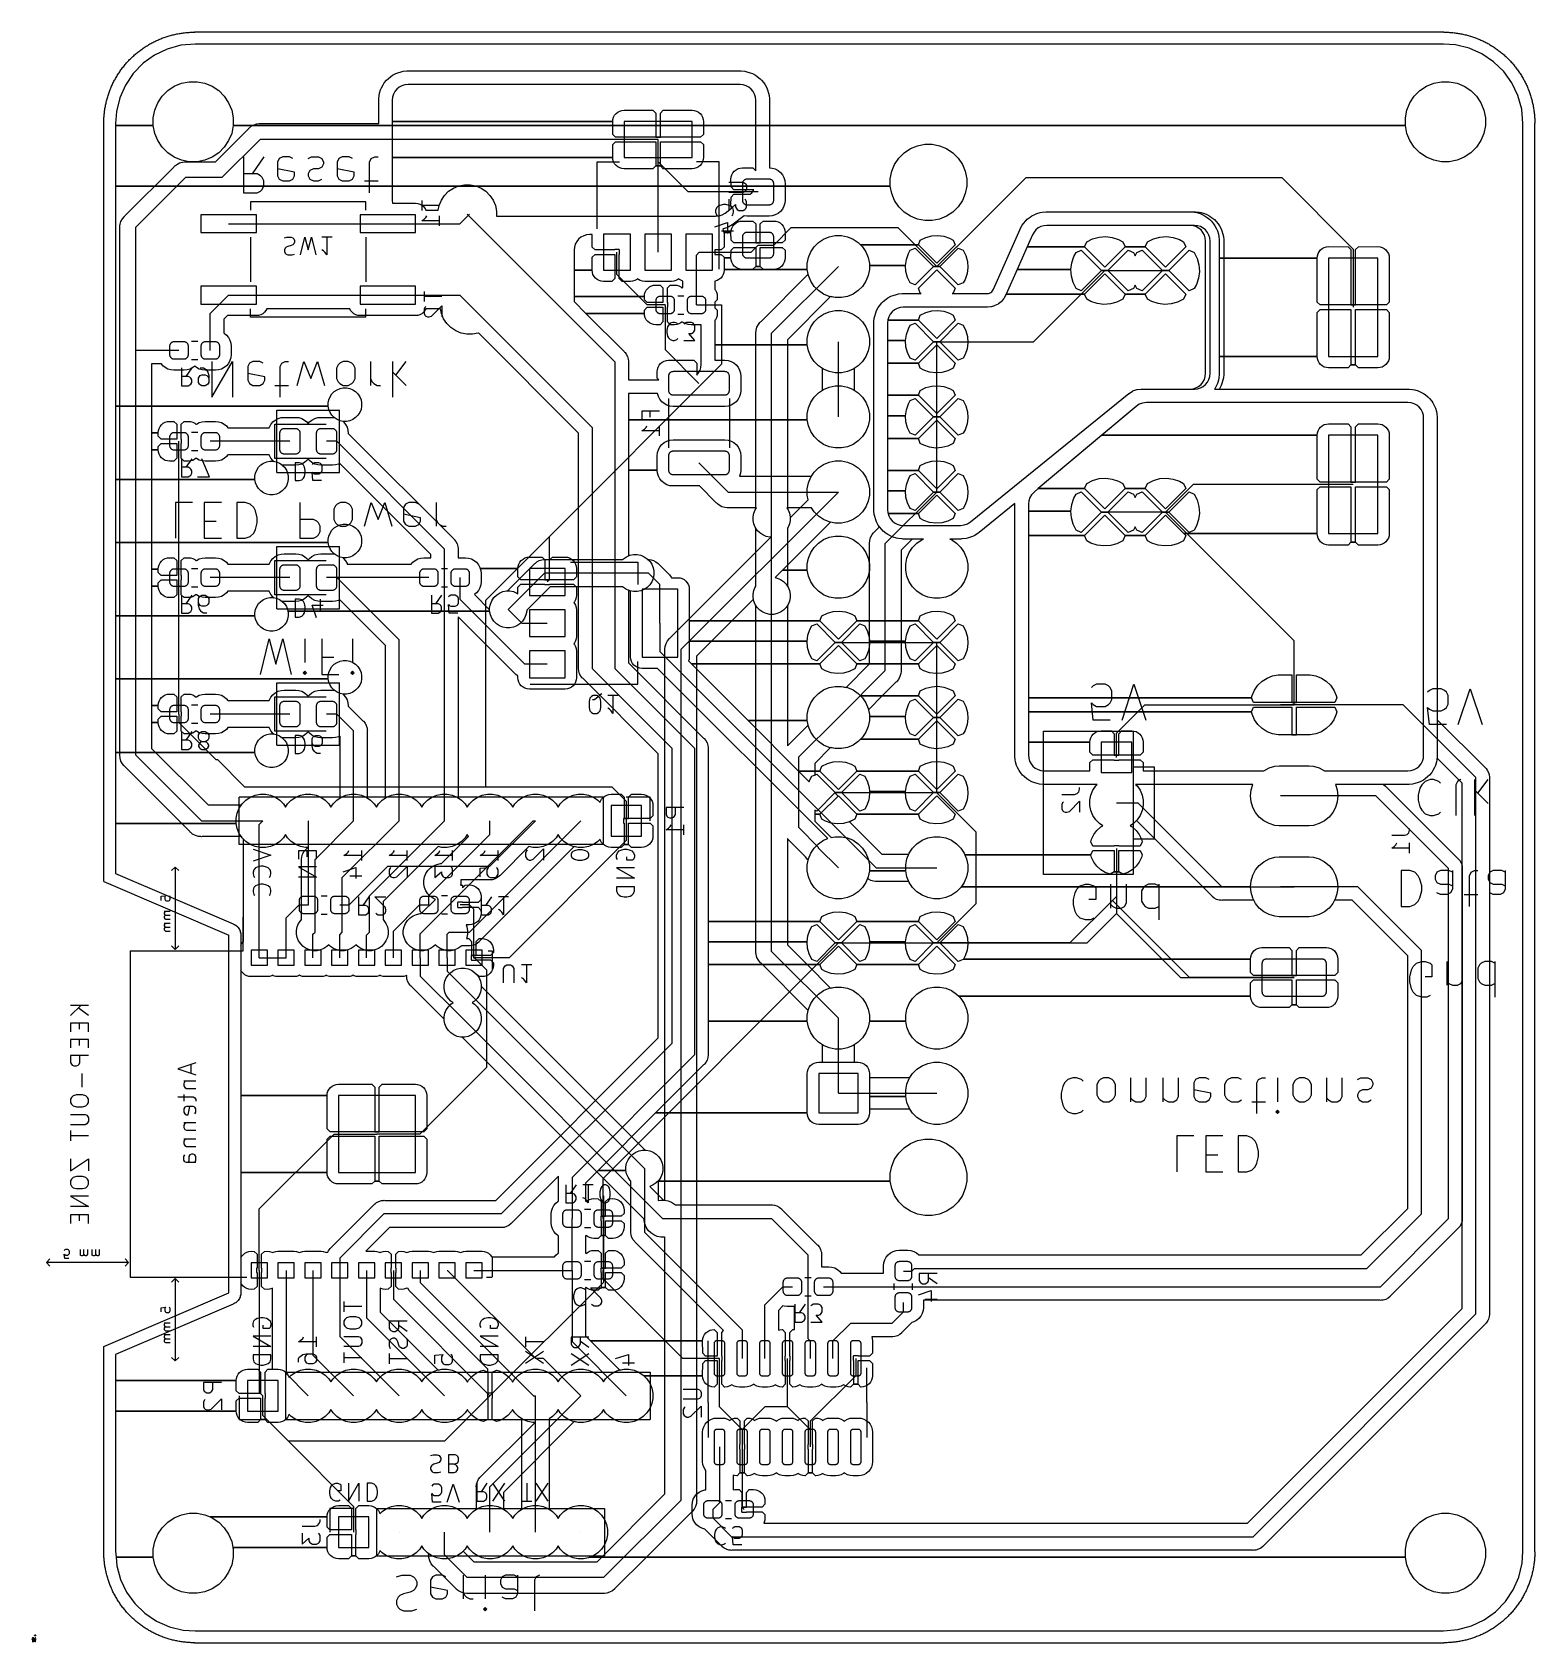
# Model space of a CAD drawing. Extents: x 169 to 33241, y 66 to 35500.
import ezdxf

# ---------------------------------------------------------------- set-up
doc = ezdxf.new("R2010")
doc.units = 0

msp = doc.modelspace()

# ---------------------------------------------------------------- linework, layer by layer
at = {"layer": 'Construction'}
for p, q in [((169.08019, 175.62738), (169.01669, 175.30836)), ((169.01669, 175.30836), (169.01669, 174.98324)), ((169.01669, 174.98324), (169.08019, 174.66422)), ((169.04684, 95.45902), (169.01674, 95.307992)), ((169.01674, 95.307992), (169.01674, 94.9827)), ((169.01674, 94.9827), (169.08024, 94.663753)), ((169.08024, 95.626965), (169.04684, 95.45902)), ((169.20465, 175.92787), (169.08019, 175.62738)), ((169.08019, 174.66422), (169.20465, 174.36373)), ((169.2047, 95.927422), (169.08024, 95.626965)), ((169.08024, 94.663753), (169.2047, 94.363271)), ((169.38532, 176.19812), (169.20465, 175.92787)), ((169.20465, 174.36373), (169.38532, 174.09322)), ((169.38537, 96.19783), (169.2047, 95.927422)), ((169.2047, 94.363271), (169.38537, 94.092862)), ((169.30087, 162.72986), (169.29687, 162.68466)), ((169.29687, 162.68466), (169.29687, 162.0461)), ((169.29687, 162.0461), (169.30087, 162.0009)), ((169.30087, 157.65006), (169.29687, 157.60486)), ((169.29687, 157.60486), (169.29687, 156.9663)), ((169.29687, 156.9663), (169.30087, 156.9211)), ((169.30087, 150.02996), (169.29687, 149.98476)), ((169.29687, 149.98476), (169.29687, 149.3462)), ((169.29687, 149.3462), (169.30087, 149.301)), ((169.30087, 142.40996), (169.29687, 142.36476)), ((169.29687, 142.36476), (169.29687, 141.7262)), ((169.29687, 141.7262), (169.30087, 141.681)), ((169.31227, 162.76746), (169.30087, 162.72986)), ((169.30087, 162.0009), (169.31227, 161.9633)), ((169.31227, 157.68766), (169.30087, 157.65006)), ((169.30087, 156.9211), (169.31227, 156.8835)), ((169.31227, 150.06756), (169.30087, 150.02996)), ((169.30087, 149.301), (169.31227, 149.2634)), ((169.31227, 142.44756), (169.30087, 142.40996)), ((169.30087, 141.681), (169.31227, 141.6434)), ((169.33077, 162.80196), (169.31227, 162.76746)), ((169.31227, 161.9633), (169.33077, 161.9288)), ((169.33077, 157.72216), (169.31227, 157.68766)), ((169.31227, 156.8835), (169.33077, 156.8489)), ((169.33077, 150.10206), (169.31227, 150.06756)), ((169.31227, 149.2634), (169.33077, 149.2289)), ((169.33077, 142.48206), (169.31227, 142.44756)), ((169.31227, 141.6434), (169.33077, 141.6089)), ((169.35567, 162.83216), (169.33077, 162.80196)), ((169.33077, 161.9288), (169.35567, 161.8986)), ((169.35567, 157.75236), (169.33077, 157.72216)), ((169.33077, 156.8489), (169.35567, 156.8187)), ((169.35567, 150.13226), (169.33077, 150.10206)), ((169.33077, 149.2289), (169.35567, 149.1987)), ((169.35567, 142.51226), (169.33077, 142.48206)), ((169.33077, 141.6089), (169.35567, 141.5787)), ((169.38597, 162.85706), (169.35567, 162.83216)), ((169.35567, 161.8986), (169.38597, 161.8737)), ((169.38597, 157.77726), (169.35567, 157.75236)), ((169.35567, 156.8187), (169.38597, 156.7938)), ((169.38597, 150.15716), (169.35567, 150.13226)), ((169.35567, 149.1987), (169.38597, 149.1738)), ((169.38597, 142.53716), (169.35567, 142.51226)), ((169.35567, 141.5787), (169.38597, 141.5538)), ((169.61529, 176.42825), (169.38532, 176.19812)), ((169.38532, 174.09322), (169.61529, 173.86335)), ((169.61534, 96.427802), (169.38537, 96.19783)), ((169.38537, 94.092862), (169.38537, 94.092862)), ((169.38537, 94.092862), (169.61534, 93.862916)), ((169.42057, 162.87556), (169.38597, 162.85706)), ((169.38597, 161.8737), (169.42057, 161.8552)), ((169.42057, 157.79586), (169.38597, 157.77726)), ((169.38597, 156.7938), (169.42057, 156.7752)), ((169.42057, 150.17566), (169.38597, 150.15716)), ((169.38597, 149.1738), (169.42057, 149.1552)), ((169.42057, 142.55576), (169.38597, 142.53716)), ((169.38597, 141.5538), (169.42057, 141.5352)), ((169.45807, 162.88676), (169.42057, 162.87556)), ((169.42057, 161.8552), (169.45807, 161.844)), ((169.45807, 157.80706), (169.42057, 157.79586)), ((169.42057, 156.7752), (169.45807, 156.764)), ((169.45807, 150.18686), (169.42057, 150.17566)), ((169.42057, 149.1552), (169.45807, 149.144)), ((169.45807, 142.56696), (169.42057, 142.55576)), ((169.42057, 141.5352), (169.45807, 141.524)), ((169.50317, 162.89176), (169.45807, 162.88676)), ((169.45807, 161.844), (169.50317, 161.839)), ((169.50317, 157.81206), (169.45807, 157.80706)), ((169.45807, 156.764), (169.50317, 156.759)), ((169.50317, 150.19186), (169.45807, 150.18686)), ((169.45807, 149.144), (169.50317, 149.139)), ((169.50317, 142.57196), (169.45807, 142.56696)), ((169.45807, 141.524), (169.50317, 141.519)), ((170.2419, 162.89176), (169.50317, 162.89176)), ((169.50317, 161.839), (170.2419, 161.839)), ((170.2419, 157.81206), (169.50317, 157.81206)), ((169.50317, 156.759), (170.2419, 156.759)), ((170.2419, 150.19186), (169.50317, 150.19186)), ((169.50317, 149.139), (170.2419, 149.139)), ((170.2419, 142.57196), (169.50317, 142.57196)), ((169.50317, 141.519), (170.2419, 141.519)), ((169.8857, 176.60884), (169.61529, 176.42825)), ((169.61529, 173.86335), (169.8857, 173.68276)), ((169.88575, 96.608497), (169.61534, 96.427802)), ((169.61534, 93.862916), (169.88575, 93.68222)), ((170.18615, 176.7333), (169.8857, 176.60884)), ((169.8857, 173.68276), (170.18615, 173.5583)), ((170.1862, 96.732932), (169.88575, 96.608497)), ((169.88575, 93.68222), (170.1862, 93.55776)), ((170.29248, 176.7544), (170.18615, 176.7333)), ((170.18615, 173.5583), (170.29248, 173.537)), ((170.2829, 96.752162), (170.1862, 96.732932)), ((170.1862, 93.55776), (170.29253, 93.53663)), ((170.287, 162.88676), (170.2419, 162.89176)), ((170.2419, 161.839), (170.287, 161.844)), ((170.287, 157.80706), (170.2419, 157.81206)), ((170.2419, 156.759), (170.287, 156.764)), ((170.287, 150.18686), (170.2419, 150.19186)), ((170.2419, 149.139), (170.287, 149.144)), ((170.287, 142.56696), (170.2419, 142.57196)), ((170.2419, 141.519), (170.287, 141.524)), ((170.5052, 96.796382), (170.2829, 96.752162)), ((170.3245, 162.87556), (170.287, 162.88676)), ((170.287, 161.844), (170.3245, 161.8552)), ((170.3245, 157.79586), (170.287, 157.80706)), ((170.287, 156.764), (170.3245, 156.7752)), ((170.3245, 150.17566), (170.287, 150.18686)), ((170.287, 149.144), (170.3245, 149.1552)), ((170.3245, 142.55576), (170.287, 142.56696)), ((170.287, 141.524), (170.3245, 141.5352)), ((170.50513, 176.7968), (170.29248, 176.7544)), ((170.29248, 173.537), (170.50513, 173.4948)), ((170.29253, 93.53663), (170.50518, 93.49431)), ((170.3591, 162.85706), (170.3245, 162.87556)), ((170.3245, 161.8552), (170.3591, 161.8737)), ((170.3591, 157.77726), (170.3245, 157.79586)), ((170.3245, 156.7752), (170.3591, 156.7938)), ((170.3591, 150.15716), (170.3245, 150.17566)), ((170.3245, 149.1552), (170.3591, 149.1738)), ((170.3591, 142.53716), (170.3245, 142.55576)), ((170.3245, 141.5352), (170.3591, 141.5538)), ((170.3894, 162.83216), (170.3591, 162.85706)), ((170.3591, 161.8737), (170.3894, 161.8986)), ((170.3894, 157.75236), (170.3591, 157.77726)), ((170.3591, 156.7938), (170.3894, 156.8187)), ((170.3894, 150.13226), (170.3591, 150.15716)), ((170.3591, 149.1738), (170.3894, 149.1987)), ((170.3894, 142.51226), (170.3591, 142.53716)), ((170.3591, 141.5538), (170.3894, 141.5787)), ((170.4143, 162.80196), (170.3894, 162.83216)), ((170.3894, 161.8986), (170.4143, 161.9288)), ((170.4143, 157.72216), (170.3894, 157.75236)), ((170.3894, 156.8187), (170.4143, 156.8489)), ((170.4143, 150.10206), (170.3894, 150.13226)), ((170.3894, 149.1987), (170.4143, 149.2289)), ((170.4143, 142.48206), (170.3894, 142.51226)), ((170.3894, 141.5787), (170.4143, 141.6089)), ((170.4328, 162.76746), (170.4143, 162.80196)), ((170.4143, 161.9288), (170.4328, 161.9633)), ((170.4328, 157.68766), (170.4143, 157.72216)), ((170.4143, 156.8489), (170.4328, 156.8835)), ((170.4328, 150.06756), (170.4143, 150.10206)), ((170.4143, 149.2289), (170.4328, 149.2634)), ((170.4328, 142.44756), (170.4143, 142.48206)), ((170.4143, 141.6089), (170.4328, 141.6434)), ((170.4442, 162.72986), (170.4328, 162.76746)), ((170.4328, 161.9633), (170.4442, 162.0009)), ((170.4442, 157.65006), (170.4328, 157.68766)), ((170.4328, 156.8835), (170.4442, 156.9211)), ((170.4442, 150.02996), (170.4328, 150.06756)), ((170.4328, 149.2634), (170.4442, 149.301)), ((170.4442, 142.40996), (170.4328, 142.44756)), ((170.4328, 141.6434), (170.4442, 141.681)), ((170.4482, 162.68466), (170.4442, 162.72986)), ((170.4442, 162.0009), (170.4482, 162.0461)), ((170.4482, 157.60486), (170.4442, 157.65006)), ((170.4442, 156.9211), (170.4482, 156.9663)), ((170.4482, 149.98476), (170.4442, 150.02996)), ((170.4442, 149.301), (170.4482, 149.3462)), ((170.4482, 142.36476), (170.4442, 142.40996)), ((170.4442, 141.681), (170.4482, 141.7262)), ((170.4482, 162.0461), (170.4482, 162.68466)), ((170.4482, 156.9663), (170.4482, 157.60486)), ((170.4482, 149.3462), (170.4482, 149.98476)), ((170.4482, 141.7262), (170.4482, 142.36476)), ((170.83035, 176.7968), (170.50513, 176.7968)), ((170.50513, 173.4948), (170.83035, 173.4948)), ((170.50518, 93.49431), (170.8304, 93.49431)), ((170.83042, 96.796382), (170.5052, 96.796382)), ((171.043, 176.7544), (170.83035, 176.7968)), ((170.83035, 173.4948), (171.043, 173.537)), ((170.8304, 93.49431), (171.043, 93.5367)), ((171.05272, 96.752162), (170.83042, 96.796382)), ((171.14932, 176.7333), (171.043, 176.7544)), ((171.043, 173.537), (171.14932, 173.5583)), ((171.043, 93.5367), (171.14932, 93.55783)), ((174.249, 169.996), (171.047, 169.996)), ((171.047, 169.996), (171.047, 168.89415)), ((171.047, 168.89415), (174.249, 168.89415)), ((174.249, 165.996), (171.047, 165.996)), ((171.047, 165.996), (171.047, 164.89415)), ((171.047, 164.89415), (174.249, 164.89415)), ((171.051, 162.72986), (171.047, 162.68466)), ((171.047, 162.68466), (171.047, 162.0461)), ((171.047, 162.0461), (171.051, 162.0009)), ((171.051, 157.65006), (171.047, 157.60486)), ((171.047, 157.60486), (171.047, 156.9663)), ((171.047, 156.9663), (171.051, 156.9211)), ((171.051, 150.02996), (171.047, 149.98476)), ((171.047, 149.98476), (171.047, 149.3462)), ((171.047, 149.3462), (171.051, 149.301)), ((171.051, 142.40996), (171.047, 142.36476)), ((171.047, 142.36476), (171.047, 141.7262)), ((171.047, 141.7262), (171.051, 141.681)), ((171.0624, 162.76746), (171.051, 162.72986)), ((171.051, 162.0009), (171.0624, 161.9633)), ((171.0624, 157.68766), (171.051, 157.65006)), ((171.051, 156.9211), (171.0624, 156.8835)), ((171.0624, 150.06756), (171.051, 150.02996)), ((171.051, 149.301), (171.0624, 149.2634)), ((171.0624, 142.44756), (171.051, 142.40996)), ((171.051, 141.681), (171.0624, 141.6434)), ((171.14942, 96.732932), (171.05272, 96.752162)), ((171.0809, 162.80196), (171.0624, 162.76746)), ((171.0624, 161.9633), (171.0809, 161.9288)), ((171.0809, 157.72216), (171.0624, 157.68766)), ((171.0624, 156.8835), (171.0809, 156.8489)), ((171.0809, 150.10206), (171.0624, 150.06756)), ((171.0624, 149.2634), (171.0809, 149.2289)), ((171.0809, 142.48206), (171.0624, 142.44756)), ((171.0624, 141.6434), (171.0809, 141.6089)), ((171.1057, 162.83216), (171.0809, 162.80196)), ((171.0809, 161.9288), (171.1057, 161.8986)), ((171.1057, 157.75236), (171.0809, 157.72216)), ((171.0809, 156.8489), (171.1057, 156.8187)), ((171.1057, 150.13226), (171.0809, 150.10206)), ((171.0809, 149.2289), (171.1057, 149.1987)), ((171.1057, 142.51226), (171.0809, 142.48206)), ((171.0809, 141.6089), (171.1057, 141.5787)), ((171.136, 162.85706), (171.1057, 162.83216)), ((171.1057, 161.8986), (171.136, 161.8737)), ((171.136, 157.77726), (171.1057, 157.75236)), ((171.1057, 156.8187), (171.136, 156.7938)), ((171.136, 150.15716), (171.1057, 150.13226)), ((171.1057, 149.1987), (171.136, 149.1738)), ((171.136, 142.53716), (171.1057, 142.51226)), ((171.1057, 141.5787), (171.136, 141.5538)), ((171.1706, 162.87556), (171.136, 162.85706)), ((171.136, 161.8737), (171.1706, 161.8552)), ((171.1706, 157.79586), (171.136, 157.77726)), ((171.136, 156.7938), (171.1706, 156.7752)), ((171.1706, 150.17566), (171.136, 150.15716)), ((171.136, 149.1738), (171.1706, 149.1552)), ((171.1706, 142.55576), (171.136, 142.53716)), ((171.136, 141.5538), (171.1706, 141.5352)), ((171.44978, 176.60884), (171.14932, 176.7333)), ((171.14932, 173.5583), (171.44978, 173.68276)), ((171.14932, 93.55783), (171.44978, 93.68229)), ((171.44988, 96.608497), (171.14942, 96.732932)), ((171.2081, 162.88676), (171.1706, 162.87556)), ((171.1706, 161.8552), (171.2081, 161.844)), ((171.2081, 157.80706), (171.1706, 157.79586)), ((171.1706, 156.7752), (171.2081, 156.764)), ((171.2081, 150.18686), (171.1706, 150.17566)), ((171.1706, 149.1552), (171.2081, 149.144)), ((171.2081, 142.56696), (171.1706, 142.55576)), ((171.1706, 141.5352), (171.2081, 141.524)), ((171.2532, 162.89176), (171.2081, 162.88676)), ((171.2081, 161.844), (171.2532, 161.839)), ((171.2532, 157.81206), (171.2081, 157.80706)), ((171.2081, 156.764), (171.2532, 156.759)), ((171.2532, 150.19186), (171.2081, 150.18686)), ((171.2081, 149.144), (171.2532, 149.139)), ((171.2532, 142.57196), (171.2081, 142.56696)), ((171.2081, 141.524), (171.2532, 141.519)), ((171.9919, 162.89176), (171.2532, 162.89176)), ((171.2532, 161.839), (171.9919, 161.839)), ((171.9919, 157.81206), (171.2532, 157.81206)), ((171.2532, 156.759), (171.9919, 156.759)), ((171.9919, 150.19186), (171.2532, 150.19186)), ((171.2532, 149.139), (171.9919, 149.139)), ((171.9919, 142.57196), (171.2532, 142.57196)), ((171.2532, 141.519), (171.9919, 141.519)), ((171.72019, 176.42825), (171.44978, 176.60884)), ((171.44978, 173.68276), (171.72019, 173.86335)), ((171.44978, 93.68229), (171.72019, 93.862986)), ((171.72029, 96.427802), (171.44988, 96.608497)), ((171.95016, 176.19812), (171.72019, 176.42825)), ((171.72019, 173.86335), (171.95016, 174.09322)), ((171.72019, 93.862986), (171.95016, 94.092932)), ((171.95026, 96.19783), (171.72029, 96.427802)), ((172.13083, 175.92787), (171.95016, 176.19812)), ((171.95016, 174.09322), (172.13083, 174.36373)), ((171.95016, 94.092932), (172.13083, 94.363341)), ((171.95016, 94.092932), (171.95016, 94.092932)), ((172.13093, 95.927422), (171.95026, 96.19783)), ((172.037, 162.88676), (171.9919, 162.89176)), ((171.9919, 161.839), (172.037, 161.844)), ((172.037, 157.80706), (171.9919, 157.81206)), ((171.9919, 156.759), (172.037, 156.764)), ((172.037, 150.18686), (171.9919, 150.19186)), ((171.9919, 149.139), (172.037, 149.144)), ((172.037, 142.56696), (171.9919, 142.57196)), ((171.9919, 141.519), (172.037, 141.524)), ((172.0745, 162.87556), (172.037, 162.88676)), ((172.037, 161.844), (172.0745, 161.8552)), ((172.0745, 157.79586), (172.037, 157.80706)), ((172.037, 156.764), (172.0745, 156.7752)), ((172.0745, 150.17566), (172.037, 150.18686)), ((172.037, 149.144), (172.0745, 149.1552)), ((172.0745, 142.55576), (172.037, 142.56696)), ((172.037, 141.524), (172.0745, 141.5352)), ((172.109, 162.85706), (172.0745, 162.87556)), ((172.0745, 161.8552), (172.109, 161.8737)), ((172.109, 157.77726), (172.0745, 157.79586)), ((172.0745, 156.7752), (172.109, 156.7938)), ((172.109, 150.15716), (172.0745, 150.17566)), ((172.0745, 149.1552), (172.109, 149.1738)), ((172.109, 142.53716), (172.0745, 142.55576)), ((172.0745, 141.5352), (172.109, 141.5538)), ((172.1393, 162.83216), (172.109, 162.85706)), ((172.109, 161.8737), (172.1393, 161.8986)), ((172.1393, 157.75236), (172.109, 157.77726)), ((172.109, 156.7938), (172.1393, 156.8187)), ((172.1393, 150.13226), (172.109, 150.15716)), ((172.109, 149.1738), (172.1393, 149.1987)), ((172.1393, 142.51226), (172.109, 142.53716)), ((172.109, 141.5538), (172.1393, 141.5787)), ((172.25529, 175.62738), (172.13083, 175.92787)), ((172.13083, 174.36373), (172.25529, 174.66422)), ((172.13083, 94.363341), (172.25529, 94.663823)), ((172.25539, 95.626965), (172.13093, 95.927422)), ((172.1642, 162.80196), (172.1393, 162.83216)), ((172.1393, 161.8986), (172.1642, 161.9288)), ((172.1642, 157.72216), (172.1393, 157.75236)), ((172.1393, 156.8187), (172.1642, 156.8489)), ((172.1642, 150.10206), (172.1393, 150.13226)), ((172.1393, 149.1987), (172.1642, 149.2289)), ((172.1642, 142.48206), (172.1393, 142.51226)), ((172.1393, 141.5787), (172.1642, 141.6089)), ((172.1827, 162.76746), (172.1642, 162.80196)), ((172.1642, 161.9288), (172.1827, 161.9633)), ((172.1827, 157.68766), (172.1642, 157.72216)), ((172.1642, 156.8489), (172.1827, 156.8835)), ((172.1827, 150.06756), (172.1642, 150.10206)), ((172.1642, 149.2289), (172.1827, 149.2634)), ((172.1827, 142.44756), (172.1642, 142.48206)), ((172.1642, 141.6089), (172.1827, 141.6434)), ((172.1941, 162.72986), (172.1827, 162.76746)), ((172.1827, 161.9633), (172.1941, 162.0009)), ((172.1941, 157.65006), (172.1827, 157.68766)), ((172.1827, 156.8835), (172.1941, 156.9211)), ((172.1941, 150.02996), (172.1827, 150.06756)), ((172.1827, 149.2634), (172.1941, 149.301)), ((172.1941, 142.40996), (172.1827, 142.44756)), ((172.1827, 141.6434), (172.1941, 141.681)), ((172.1981, 162.68466), (172.1941, 162.72986)), ((172.1941, 162.0009), (172.1981, 162.0461)), ((172.1981, 157.60486), (172.1941, 157.65006)), ((172.1941, 156.9211), (172.1981, 156.9663)), ((172.1981, 149.98476), (172.1941, 150.02996)), ((172.1941, 149.301), (172.1981, 149.3462)), ((172.1981, 142.36476), (172.1941, 142.40996)), ((172.1941, 141.681), (172.1981, 141.7262)), ((172.1981, 162.0461), (172.1981, 162.68466)), ((172.1981, 156.9663), (172.1981, 157.60486)), ((172.1981, 149.3462), (172.1981, 149.98476)), ((172.1981, 141.7262), (172.1981, 142.36476)), ((172.31879, 175.30836), (172.25529, 175.62738)), ((172.25529, 174.66422), (172.31879, 174.98324)), ((172.25529, 94.663823), (172.31879, 94.98277)), ((172.28879, 95.45902), (172.25539, 95.626965)), ((172.31879, 95.307992), (172.28879, 95.45902)), ((172.31879, 174.98324), (172.31879, 175.30836)), ((172.31879, 94.98277), (172.31879, 95.307992)), ((173.69107, 136.33896), (173.65647, 136.16472)), ((173.65647, 136.16472), (173.65647, 135.98742)), ((173.65647, 135.98742), (173.69107, 135.81318)), ((175.459, 104.846), (173.65699, 104.846)), ((173.65699, 104.846), (173.65699, 103.04402)), ((173.65699, 103.04402), (175.459, 103.04402)), ((173.75897, 136.50279), (173.69107, 136.33896)), ((173.69107, 135.81318), (173.75897, 135.64935)), ((173.85757, 136.65036), (173.75897, 136.50279)), ((173.75897, 135.64935), (173.85757, 135.50178)), ((174.867, 128.907), (173.8525, 128.907)), ((173.8525, 128.907), (173.8525, 127.95501)), ((173.8525, 127.95501), (174.867, 127.95501)), ((174.867, 111.432), (173.8525, 111.432)), ((173.8525, 111.432), (173.8525, 110.48001)), ((173.8525, 110.48001), (174.867, 110.48001)), ((173.98305, 136.77584), (173.85757, 136.65036)), ((173.85757, 135.50178), (173.98305, 135.3763)), ((174.13062, 136.87464), (173.98305, 136.77584)), ((173.98305, 135.3763), (174.13062, 135.2775)), ((174.2946, 136.94244), (174.13062, 136.87464)), ((174.13062, 135.2775), (174.2946, 135.2097)), ((174.249, 168.89415), (174.249, 169.996)), ((174.249, 164.89415), (174.249, 165.996)), ((174.4439, 136.97214), (174.2946, 136.94244)), ((174.2946, 135.2097), (174.4439, 135.18)), ((174.4687, 136.97714), (174.4439, 136.97214)), ((174.4439, 135.18), (174.4687, 135.175)), ((174.6462, 136.97714), (174.4687, 136.97714)), ((174.4687, 135.175), (174.6462, 135.175)), ((174.671, 136.97214), (174.6462, 136.97714)), ((174.6462, 135.175), (174.671, 135.18)), ((174.8203, 136.94244), (174.671, 136.97214)), ((174.671, 135.18), (174.8203, 135.2097)), ((174.7102, 155.3381), (174.6967, 155.2703)), ((174.6967, 155.2703), (174.6967, 155.2012)), ((174.6967, 155.2012), (174.7102, 155.1334)), ((174.7102, 147.7181), (174.6967, 147.6503)), ((174.6967, 147.6503), (174.6967, 147.5812)), ((174.6967, 147.5812), (174.7102, 147.5134)), ((174.7102, 140.0981), (174.6967, 140.0303)), ((174.6967, 140.0303), (174.6967, 139.9612)), ((174.6967, 139.9612), (174.7102, 139.8934)), ((174.7367, 155.4021), (174.7102, 155.3381)), ((174.7102, 155.3381), (174.7102, 155.3381)), ((174.7102, 155.1334), (174.7152, 155.1217)), ((174.7367, 147.7821), (174.7102, 147.7181)), ((174.7102, 147.7181), (174.7102, 147.7181)), ((174.7102, 147.5134), (174.7152, 147.5017)), ((174.7367, 140.1621), (174.7102, 140.0981)), ((174.7102, 140.0981), (174.7102, 140.0981)), ((174.7102, 139.8934), (174.7152, 139.8817)), ((174.7152, 155.1217), (174.7368, 155.0696)), ((174.7152, 147.5017), (174.7368, 147.4496)), ((174.7152, 139.8817), (174.7368, 139.8296)), ((174.7751, 155.4595), (174.7367, 155.4021)), ((174.7751, 147.8395), (174.7367, 147.7821)), ((174.7751, 140.2195), (174.7367, 140.1621)), ((174.7368, 155.0696), (174.7752, 155.0119)), ((174.7368, 147.4496), (174.7752, 147.3919)), ((174.7368, 139.8296), (174.7752, 139.7719)), ((174.824, 155.5085), (174.7751, 155.4595)), ((174.824, 147.8885), (174.7751, 147.8395)), ((174.824, 140.2685), (174.7751, 140.2195)), ((174.7752, 155.0119), (174.8241, 154.9631)), ((174.7752, 147.3919), (174.8241, 147.3431)), ((174.7752, 139.7719), (174.8241, 139.7231)), ((174.98426, 136.87464), (174.8203, 136.94244)), ((174.8203, 135.2097), (174.98426, 135.2775)), ((174.8815, 155.5469), (174.824, 155.5085)), ((174.8815, 147.9269), (174.824, 147.8885)), ((174.8815, 140.3069), (174.824, 140.2685)), ((174.8241, 154.9631), (174.8816, 154.9247)), ((174.8241, 147.3431), (174.8816, 147.3047)), ((174.8241, 139.7231), (174.8816, 139.6847)), ((174.867, 127.95501), (174.867, 128.907)), ((174.867, 110.48001), (174.867, 111.432)), ((174.9336, 155.5685), (174.8815, 155.5469)), ((174.9336, 147.9485), (174.8815, 147.9269)), ((174.9336, 140.3285), (174.8815, 140.3069)), ((174.8816, 154.9247), (174.9455, 154.898)), ((174.8816, 147.3047), (174.9455, 147.278)), ((174.8816, 139.6847), (174.9455, 139.658)), ((174.9454, 155.5735), (174.9336, 155.5685)), ((174.9454, 147.9535), (174.9336, 147.9485)), ((174.9454, 140.3335), (174.9336, 140.3285)), ((175.0132, 155.587), (174.9454, 155.5735)), ((175.0132, 147.967), (174.9454, 147.9535)), ((175.0132, 140.347), (174.9454, 140.3335)), ((174.9455, 154.898), (174.9455, 154.898)), ((174.9455, 154.898), (174.9455, 154.898)), ((174.9455, 154.898), (175.0133, 154.8845)), ((174.9455, 147.278), (174.9455, 147.278)), ((174.9455, 147.278), (174.9455, 147.278)), ((174.9455, 147.278), (175.0133, 147.2645)), ((174.9455, 139.658), (174.9455, 139.658)), ((174.9455, 139.658), (174.9455, 139.658)), ((174.9455, 139.658), (175.0133, 139.6445)), ((175.13183, 136.77584), (174.98426, 136.87464)), ((174.98426, 135.2775), (175.13183, 135.3763)), ((175.0823, 155.587), (175.0132, 155.587)), ((175.0823, 147.967), (175.0132, 147.967)), ((175.0823, 140.347), (175.0132, 140.347)), ((175.0133, 154.8845), (175.0824, 154.8845)), ((175.0133, 147.2645), (175.0824, 147.2645)), ((175.0133, 139.6445), (175.0824, 139.6445)), ((175.1501, 155.5735), (175.0823, 155.587)), ((175.1501, 147.9535), (175.0823, 147.967)), ((175.1501, 140.3335), (175.0823, 140.347)), ((175.0824, 154.8845), (175.15, 154.898)), ((175.0824, 147.2645), (175.15, 147.278)), ((175.0824, 139.6445), (175.15, 139.658)), ((175.25733, 136.65036), (175.13183, 136.77584)), ((175.13183, 135.3763), (175.25733, 135.50178)), ((175.15, 154.898), (175.2139, 154.9247)), ((175.15, 154.898), (175.15, 154.898)), ((175.15, 154.898), (175.15, 154.898)), ((175.15, 147.278), (175.2139, 147.3047)), ((175.15, 147.278), (175.15, 147.278)), ((175.15, 147.278), (175.15, 147.278)), ((175.15, 139.658), (175.2139, 139.6847)), ((175.15, 139.658), (175.15, 139.658)), ((175.15, 139.658), (175.15, 139.658)), ((175.1619, 155.5685), (175.1501, 155.5735)), ((175.1619, 147.9485), (175.1501, 147.9535)), ((175.1619, 140.3285), (175.1501, 140.3335)), ((175.214, 155.5469), (175.1619, 155.5685)), ((175.214, 147.9269), (175.1619, 147.9485)), ((175.214, 140.3069), (175.1619, 140.3285)), ((175.2139, 154.9247), (175.2714, 154.9631)), ((175.2139, 147.3047), (175.2714, 147.3431)), ((175.2139, 139.6847), (175.2714, 139.7231)), ((175.2715, 155.5085), (175.214, 155.5469)), ((175.2715, 147.8885), (175.214, 147.9269)), ((175.2715, 140.2685), (175.214, 140.3069)), ((175.35593, 136.50279), (175.25733, 136.65036)), ((175.25733, 135.50178), (175.35593, 135.64935)), ((175.2714, 154.9631), (175.3203, 155.0119)), ((175.2714, 147.3431), (175.3203, 147.3919)), ((175.2714, 139.7231), (175.3203, 139.7719)), ((175.3204, 155.4595), (175.2715, 155.5085)), ((175.3204, 147.8395), (175.2715, 147.8885)), ((175.3204, 140.2195), (175.2715, 140.2685)), ((175.3203, 155.0119), (175.3587, 155.0696)), ((175.3203, 147.3919), (175.3587, 147.4496)), ((175.3203, 139.7719), (175.3587, 139.8296)), ((175.3588, 155.4021), (175.3204, 155.4595)), ((175.3588, 147.7821), (175.3204, 147.8395)), ((175.3588, 140.1621), (175.3204, 140.2195)), ((176.367, 128.907), (175.3525, 128.907)), ((175.3525, 128.907), (175.3525, 127.95501)), ((175.3525, 127.95501), (176.367, 127.95501)), ((176.367, 111.432), (175.3525, 111.432)), ((175.3525, 111.432), (175.3525, 110.48001)), ((175.3525, 110.48001), (176.367, 110.48001)), ((175.42383, 136.33896), (175.35593, 136.50279)), ((175.35593, 135.64935), (175.42383, 135.81318)), ((175.3587, 155.0696), (175.3803, 155.1217)), ((175.3587, 147.4496), (175.3803, 147.5017)), ((175.3587, 139.8296), (175.3803, 139.8817)), ((175.3853, 155.3381), (175.3588, 155.4021)), ((175.3853, 147.7181), (175.3588, 147.7821)), ((175.3853, 140.0981), (175.3588, 140.1621)), ((175.3803, 155.1217), (175.3853, 155.1334)), ((175.3803, 147.5017), (175.3853, 147.5134)), ((175.3803, 139.8817), (175.3853, 139.8934)), ((175.3988, 155.2703), (175.3853, 155.3381)), ((175.3853, 155.3381), (175.3853, 155.3381)), ((175.3853, 155.1334), (175.3988, 155.2012)), ((175.3988, 147.6503), (175.3853, 147.7181)), ((175.3853, 147.7181), (175.3853, 147.7181)), ((175.3853, 147.5134), (175.3988, 147.5812)), ((175.3988, 140.0303), (175.3853, 140.0981)), ((175.3853, 140.0981), (175.3853, 140.0981)), ((175.3853, 139.8934), (175.3988, 139.9612)), ((175.3988, 155.2012), (175.3988, 155.2703)), ((175.3988, 147.5812), (175.3988, 147.6503)), ((175.3988, 139.9612), (175.3988, 140.0303)), ((175.45843, 136.16472), (175.42383, 136.33896)), ((175.42383, 135.81318), (175.45843, 135.98742)), ((175.4507, 157.87431), (175.4467, 157.82881)), ((175.4467, 157.82881), (175.4467, 156.7422)), ((175.4467, 156.7422), (175.4507, 156.6967)), ((175.4507, 150.25441), (175.4467, 150.20891)), ((175.4467, 150.20891), (175.4467, 149.1223)), ((175.4467, 149.1223), (175.4507, 149.0768)), ((175.4507, 142.63442), (175.4467, 142.58892)), ((175.4467, 142.58892), (175.4467, 141.5023)), ((175.4467, 141.5023), (175.4507, 141.4568)), ((175.4621, 157.91191), (175.4507, 157.87431)), ((175.4507, 156.6967), (175.4621, 156.6591)), ((175.4621, 150.29201), (175.4507, 150.25441)), ((175.4507, 149.0768), (175.4621, 149.0392)), ((175.4621, 142.67202), (175.4507, 142.63442)), ((175.4507, 141.4568), (175.4621, 141.4192)), ((175.45843, 135.98742), (175.45843, 136.16472)), ((175.459, 103.04402), (175.459, 104.846)), ((175.4807, 157.94671), (175.4621, 157.91191)), ((175.4621, 156.6591), (175.4807, 156.6243)), ((175.4807, 150.32681), (175.4621, 150.29201)), ((175.4621, 149.0392), (175.4807, 149.0044)), ((175.4807, 142.70682), (175.4621, 142.67202)), ((175.4621, 141.4192), (175.4807, 141.3844)), ((175.5057, 157.97721), (175.4807, 157.94671)), ((175.4807, 156.6243), (175.5057, 156.5938)), ((175.5057, 150.35731), (175.4807, 150.32681)), ((175.4807, 149.0044), (175.5057, 148.9739)), ((175.5057, 142.73732), (175.4807, 142.70682)), ((175.4807, 141.3844), (175.5057, 141.3539)), ((175.5362, 158.00211), (175.5057, 157.97721)), ((175.5057, 156.5938), (175.5362, 156.5689)), ((175.5362, 150.38221), (175.5057, 150.35731)), ((175.5057, 148.9739), (175.5362, 148.949)), ((175.5362, 142.76222), (175.5057, 142.73732)), ((175.5057, 141.3539), (175.5362, 141.329)), ((175.571, 158.02061), (175.5362, 158.00211)), ((175.5362, 156.5689), (175.571, 156.5504)), ((175.571, 150.40081), (175.5362, 150.38221)), ((175.5362, 148.949), (175.571, 148.9304)), ((175.571, 142.78082), (175.5362, 142.76222)), ((175.5362, 141.329), (175.571, 141.3104)), ((175.6087, 158.03201), (175.571, 158.02061)), ((175.571, 156.5504), (175.6087, 156.539)), ((175.6087, 150.41221), (175.571, 150.40081)), ((175.571, 148.9304), (175.6087, 148.919)), ((175.6087, 142.79222), (175.571, 142.78082)), ((175.571, 141.3104), (175.6087, 141.299)), ((175.654, 158.03701), (175.6087, 158.03201)), ((175.6087, 156.539), (175.654, 156.534)), ((175.654, 150.41721), (175.6087, 150.41221)), ((175.6087, 148.919), (175.654, 148.914)), ((175.654, 142.79722), (175.6087, 142.79222)), ((175.6087, 141.299), (175.654, 141.294)), ((176.4907, 158.03701), (175.654, 158.03701)), ((175.654, 156.534), (176.4907, 156.534)), ((176.4907, 150.41721), (175.654, 150.41721)), ((175.654, 148.914), (176.4907, 148.914)), ((176.4907, 142.79722), (175.654, 142.79722)), ((175.654, 141.294), (176.4907, 141.294)), ((176.23107, 136.33896), (176.19647, 136.16472)), ((176.19647, 136.16472), (176.19647, 135.98742)), ((176.19647, 135.98742), (176.23107, 135.81318)), ((176.23107, 104.20786), (176.19647, 104.0338)), ((176.19647, 104.0338), (176.19647, 103.8563)), ((176.19647, 103.8563), (176.23107, 103.68224)), ((176.29897, 136.50279), (176.23107, 136.33896)), ((176.23107, 135.81318), (176.29897, 135.64935)), ((176.29897, 104.37185), (176.23107, 104.20786)), ((176.23107, 103.68224), (176.29897, 103.51825)), ((176.39757, 136.65036), (176.29897, 136.50279)), ((176.29897, 135.64935), (176.39757, 135.50178)), ((176.39757, 104.5194), (176.29897, 104.37185)), ((176.29897, 103.51825), (176.39757, 103.37071)), ((176.367, 127.95501), (176.367, 128.907)), ((176.367, 110.48001), (176.367, 111.432)), ((176.52305, 136.77584), (176.39757, 136.65036)), ((176.39757, 135.50178), (176.52305, 135.3763)), ((176.52305, 104.6449), (176.39757, 104.5194)), ((176.39757, 103.37071), (176.52305, 103.2452)), ((176.536, 158.03201), (176.4907, 158.03701)), ((176.4907, 156.534), (176.536, 156.539)), ((176.536, 150.41221), (176.4907, 150.41721)), ((176.4907, 148.914), (176.536, 148.919)), ((176.536, 142.79222), (176.4907, 142.79722)), ((176.4907, 141.294), (176.536, 141.299)), ((176.67062, 136.87464), (176.52305, 136.77584)), ((176.52305, 135.3763), (176.67062, 135.2775)), ((176.67062, 104.7435), (176.52305, 104.6449)), ((176.52305, 103.2452), (176.67062, 103.1466)), ((176.53987, 131.74196), (176.53587, 131.69676)), ((176.53587, 131.69676), (176.53587, 131.0582)), ((176.53587, 131.0582), (176.53987, 131.013)), ((176.5737, 158.02061), (176.536, 158.03201)), ((176.536, 156.539), (176.5737, 156.5504)), ((176.5737, 150.40081), (176.536, 150.41221)), ((176.536, 148.919), (176.5737, 148.9304)), ((176.5737, 142.78082), (176.536, 142.79222)), ((176.536, 141.299), (176.5737, 141.3104)), ((176.55127, 131.77956), (176.53987, 131.74196)), ((176.53987, 131.013), (176.55127, 130.9754)), ((176.56977, 131.81406), (176.55127, 131.77956)), ((176.55127, 130.9754), (176.56977, 130.9409)), ((176.59467, 131.84426), (176.56977, 131.81406)), ((176.56977, 130.9409), (176.59467, 130.9107)), ((176.6085, 158.00211), (176.5737, 158.02061)), ((176.5737, 156.5504), (176.6085, 156.5689)), ((176.6085, 150.38221), (176.5737, 150.40081)), ((176.5737, 148.9304), (176.6085, 148.949)), ((176.6085, 142.76222), (176.5737, 142.78082)), ((176.5737, 141.3104), (176.6085, 141.329)), ((176.62497, 131.86916), (176.59467, 131.84426)), ((176.59467, 130.9107), (176.62497, 130.8858)), ((176.639, 157.97721), (176.6085, 158.00211)), ((176.6085, 156.5689), (176.639, 156.5938)), ((176.639, 150.35731), (176.6085, 150.38221)), ((176.6085, 148.949), (176.639, 148.9739)), ((176.639, 142.73732), (176.6085, 142.76222)), ((176.6085, 141.329), (176.639, 141.3539)), ((176.65957, 131.88776), (176.62497, 131.86916)), ((176.62497, 130.8858), (176.65957, 130.8672)), ((176.664, 157.94671), (176.639, 157.97721)), ((176.639, 156.5938), (176.664, 156.6243)), ((176.664, 150.32681), (176.639, 150.35731)), ((176.639, 148.9739), (176.664, 149.0044)), ((176.664, 142.70682), (176.639, 142.73732)), ((176.639, 141.3539), (176.664, 141.3844)), ((176.69707, 131.89896), (176.65957, 131.88776)), ((176.65957, 130.8672), (176.69707, 130.856)), ((176.6826, 157.91191), (176.664, 157.94671)), ((176.664, 156.6243), (176.6826, 156.6591)), ((176.6826, 150.29201), (176.664, 150.32681)), ((176.664, 149.0044), (176.6826, 149.0392)), ((176.6826, 142.67202), (176.664, 142.70682)), ((176.664, 141.3844), (176.6826, 141.4192)), ((176.8346, 136.94244), (176.67062, 136.87464)), ((176.67062, 135.2775), (176.8346, 135.2097)), ((176.8346, 104.8114), (176.67062, 104.7435)), ((176.67062, 103.1466), (176.8346, 103.0787)), ((176.694, 157.87431), (176.6826, 157.91191)), ((176.6826, 156.6591), (176.694, 156.6967)), ((176.694, 150.25441), (176.6826, 150.29201)), ((176.6826, 149.0392), (176.694, 149.0768)), ((176.694, 142.63442), (176.6826, 142.67202)), ((176.6826, 141.4192), (176.694, 141.4568)), ((176.698, 157.82881), (176.694, 157.87431)), ((176.694, 156.6967), (176.698, 156.7422)), ((176.698, 150.20891), (176.694, 150.25441)), ((176.694, 149.0768), (176.698, 149.1223)), ((176.698, 142.58892), (176.694, 142.63442)), ((176.694, 141.4568), (176.698, 141.5023)), ((176.74217, 131.90396), (176.69707, 131.89896)), ((176.69707, 130.856), (176.74217, 130.851)), ((176.698, 156.7422), (176.698, 157.82881)), ((176.698, 149.1223), (176.698, 150.20891)), ((176.698, 141.5023), (176.698, 142.58892)), ((177.4809, 131.90396), (176.74217, 131.90396)), ((176.74217, 130.851), (177.4809, 130.851)), ((176.9839, 136.97214), (176.8346, 136.94244)), ((176.8346, 135.2097), (176.9839, 135.18)), ((176.9839, 104.8411), (176.8346, 104.8114)), ((176.8346, 103.0787), (176.9839, 103.049)), ((177.867, 128.907), (176.8525, 128.907)), ((176.8525, 128.907), (176.8525, 127.95501)), ((176.8525, 127.95501), (177.867, 127.95501)), ((177.867, 111.432), (176.8525, 111.432)), ((176.8525, 111.432), (176.8525, 110.48001)), ((176.8525, 110.48001), (177.867, 110.48001)), ((177.0087, 136.97714), (176.9839, 136.97214)), ((176.9839, 135.18), (177.0087, 135.175)), ((177.0087, 104.8461), (176.9839, 104.8411)), ((176.9839, 103.049), (177.0087, 103.044)), ((177.1862, 136.97714), (177.0087, 136.97714)), ((177.0087, 135.175), (177.1862, 135.175)), ((177.1862, 104.8461), (177.0087, 104.8461)), ((177.0087, 103.044), (177.1862, 103.044)), ((177.211, 136.97214), (177.1862, 136.97714)), ((177.1862, 135.175), (177.211, 135.18)), ((177.211, 104.8411), (177.1862, 104.8461)), ((177.1862, 103.044), (177.211, 103.049)), ((177.3603, 136.94244), (177.211, 136.97214)), ((177.211, 135.18), (177.3603, 135.2097)), ((177.3603, 104.8114), (177.211, 104.8411)), ((177.211, 103.049), (177.3603, 103.0787)), ((177.52426, 136.87464), (177.3603, 136.94244)), ((177.3603, 135.2097), (177.52426, 135.2775)), ((177.52426, 104.7435), (177.3603, 104.8114)), ((177.3603, 103.0787), (177.52426, 103.1466)), ((177.526, 131.89896), (177.4809, 131.90396)), ((177.4809, 130.851), (177.526, 130.856)), ((177.50082, 157.87431), (177.49682, 157.82881)), ((177.49682, 157.82881), (177.49682, 156.7422)), ((177.49682, 156.7422), (177.50082, 156.6967)), ((177.50082, 150.25441), (177.49682, 150.20891)), ((177.49682, 150.20891), (177.49682, 149.1223)), ((177.49682, 149.1223), (177.50082, 149.0768)), ((177.50082, 142.63442), (177.49682, 142.58892)), ((177.49682, 142.58892), (177.49682, 141.5023)), ((177.49682, 141.5023), (177.50082, 141.4568)), ((177.51222, 157.91191), (177.50082, 157.87431)), ((177.50082, 156.6967), (177.51222, 156.6591)), ((177.51222, 150.29201), (177.50082, 150.25441)), ((177.50082, 149.0768), (177.51222, 149.0392)), ((177.51222, 142.67202), (177.50082, 142.63442)), ((177.50082, 141.4568), (177.51222, 141.4192)), ((177.53082, 157.94671), (177.51222, 157.91191)), ((177.51222, 156.6591), (177.53082, 156.6243)), ((177.53082, 150.32681), (177.51222, 150.29201)), ((177.51222, 149.0392), (177.53082, 149.0044)), ((177.53082, 142.70682), (177.51222, 142.67202)), ((177.51222, 141.4192), (177.53082, 141.3844)), ((177.67183, 136.77584), (177.52426, 136.87464)), ((177.52426, 135.2775), (177.67183, 135.3763)), ((177.67183, 104.6449), (177.52426, 104.7435)), ((177.52426, 103.1466), (177.67183, 103.2452)), ((177.5635, 131.88776), (177.526, 131.89896)), ((177.526, 130.856), (177.5635, 130.8672)), ((177.55582, 157.97721), (177.53082, 157.94671)), ((177.53082, 156.6243), (177.55582, 156.5938)), ((177.55582, 150.35731), (177.53082, 150.32681)), ((177.53082, 149.0044), (177.55582, 148.9739)), ((177.55582, 142.73732), (177.53082, 142.70682)), ((177.53082, 141.3844), (177.55582, 141.3539)), ((177.58632, 158.00211), (177.55582, 157.97721)), ((177.55582, 156.5938), (177.58632, 156.5689)), ((177.58632, 150.38221), (177.55582, 150.35731)), ((177.55582, 148.9739), (177.58632, 148.949)), ((177.58632, 142.76222), (177.55582, 142.73732)), ((177.55582, 141.3539), (177.58632, 141.329)), ((177.5981, 131.86916), (177.5635, 131.88776)), ((177.5635, 130.8672), (177.5981, 130.8858)), ((177.62102, 158.02061), (177.58632, 158.00211)), ((177.58632, 156.5689), (177.62102, 156.5504)), ((177.62102, 150.40081), (177.58632, 150.38221)), ((177.58632, 148.949), (177.62102, 148.9304)), ((177.62102, 142.78082), (177.58632, 142.76222)), ((177.58632, 141.329), (177.62102, 141.3104)), ((177.6284, 131.84426), (177.5981, 131.86916)), ((177.5981, 130.8858), (177.6284, 130.9107)), ((177.65872, 158.03201), (177.62102, 158.02061)), ((177.62102, 156.5504), (177.65872, 156.539)), ((177.65872, 150.41221), (177.62102, 150.40081)), ((177.62102, 148.9304), (177.65872, 148.919)), ((177.65872, 142.79222), (177.62102, 142.78082)), ((177.62102, 141.3104), (177.65872, 141.299)), ((177.6533, 131.81406), (177.6284, 131.84426)), ((177.6284, 130.9107), (177.6533, 130.9409)), ((177.6718, 131.77956), (177.6533, 131.81406)), ((177.6533, 130.9409), (177.6718, 130.9754)), ((177.70402, 158.03701), (177.65872, 158.03201)), ((177.65872, 156.539), (177.70402, 156.534)), ((177.70402, 150.41721), (177.65872, 150.41221)), ((177.65872, 148.919), (177.70402, 148.914)), ((177.70402, 142.79722), (177.65872, 142.79222)), ((177.65872, 141.299), (177.70402, 141.294)), ((177.6832, 131.74196), (177.6718, 131.77956)), ((177.6718, 130.9754), (177.6832, 131.013)), ((177.79733, 136.65036), (177.67183, 136.77584)), ((177.67183, 135.3763), (177.79733, 135.50178)), ((177.79733, 104.5194), (177.67183, 104.6449)), ((177.67183, 103.2452), (177.79733, 103.37071)), ((177.6872, 131.69676), (177.6832, 131.74196)), ((177.6832, 131.013), (177.6872, 131.0582)), ((177.6872, 131.0582), (177.6872, 131.69676)), ((178.5407, 158.03701), (177.70402, 158.03701)), ((177.70402, 156.534), (178.5407, 156.534)), ((178.5407, 150.41721), (177.70402, 150.41721)), ((177.70402, 148.914), (178.5407, 148.914)), ((178.5407, 142.79722), (177.70402, 142.79722)), ((177.70402, 141.294), (178.5407, 141.294)), ((177.89593, 136.50279), (177.79733, 136.65036)), ((177.79733, 135.50178), (177.89593, 135.64935)), ((177.89593, 104.37185), (177.79733, 104.5194)), ((177.79733, 103.37071), (177.89593, 103.51825)), ((177.867, 127.95501), (177.867, 128.907)), ((177.867, 110.48001), (177.867, 111.432)), ((177.96383, 136.33896), (177.89593, 136.50279)), ((177.89593, 135.64935), (177.96383, 135.81318)), ((177.96383, 104.20786), (177.89593, 104.37185)), ((177.89593, 103.51825), (177.96383, 103.68224)), ((177.99843, 136.16472), (177.96383, 136.33896)), ((177.96383, 135.81318), (177.99843, 135.98742)), ((177.99843, 104.0338), (177.96383, 104.20786)), ((177.96383, 103.68224), (177.99843, 103.8563)), ((177.99843, 135.98742), (177.99843, 136.16472)), ((177.99843, 103.8563), (177.99843, 104.0338)), ((178.29, 131.74196), (178.286, 131.69676)), ((178.286, 131.69676), (178.286, 131.0582)), ((178.286, 131.0582), (178.29, 131.013)), ((178.3014, 131.77956), (178.29, 131.74196)), ((178.29, 131.013), (178.3014, 130.9754)), ((178.3199, 131.81406), (178.3014, 131.77956)), ((178.3014, 130.9754), (178.3199, 130.9409)), ((178.3447, 131.84426), (178.3199, 131.81406)), ((178.3199, 130.9409), (178.3447, 130.9107)), ((178.375, 131.86916), (178.3447, 131.84426)), ((178.3447, 130.9107), (178.375, 130.8858)), ((179.367, 128.907), (178.3525, 128.907)), ((178.3525, 128.907), (178.3525, 127.95501)), ((178.3525, 127.95501), (179.367, 127.95501)), ((179.367, 111.432), (178.3525, 111.432)), ((178.3525, 111.432), (178.3525, 110.48001)), ((178.3525, 110.48001), (179.367, 110.48001)), ((178.4096, 131.88776), (178.375, 131.86916)), ((178.375, 130.8858), (178.4096, 130.8672)), ((178.4471, 131.89896), (178.4096, 131.88776)), ((178.4096, 130.8672), (178.4471, 130.856)), ((178.4922, 131.90396), (178.4471, 131.89896)), ((178.4471, 130.856), (178.4922, 130.851)), ((179.2309, 131.90396), (178.4922, 131.90396)), ((178.4922, 130.851), (179.2309, 130.851)), ((178.586, 158.03201), (178.5407, 158.03701)), ((178.5407, 156.534), (178.586, 156.539)), ((178.586, 150.41221), (178.5407, 150.41721)), ((178.5407, 148.914), (178.586, 148.919)), ((178.586, 142.79222), (178.5407, 142.79722)), ((178.5407, 141.294), (178.586, 141.299)), ((178.6237, 158.02061), (178.586, 158.03201)), ((178.586, 156.539), (178.6237, 156.5504)), ((178.6237, 150.40081), (178.586, 150.41221)), ((178.586, 148.919), (178.6237, 148.9304)), ((178.6237, 142.78082), (178.586, 142.79222)), ((178.586, 141.299), (178.6237, 141.3104)), ((178.6585, 158.00211), (178.6237, 158.02061)), ((178.6237, 156.5504), (178.6585, 156.5689)), ((178.6585, 150.38221), (178.6237, 150.40081)), ((178.6237, 148.9304), (178.6585, 148.949)), ((178.6585, 142.76222), (178.6237, 142.78082)), ((178.6237, 141.3104), (178.6585, 141.329)), ((178.6889, 157.97721), (178.6585, 158.00211)), ((178.6585, 156.5689), (178.6889, 156.5938)), ((178.6889, 150.35731), (178.6585, 150.38221)), ((178.6585, 148.949), (178.6889, 148.9739)), ((178.6889, 142.73732), (178.6585, 142.76222)), ((178.6585, 141.329), (178.6889, 141.3539)), ((178.7139, 157.94671), (178.6889, 157.97721)), ((178.6889, 156.5938), (178.7139, 156.6243)), ((178.7139, 150.32681), (178.6889, 150.35731)), ((178.6889, 148.9739), (178.7139, 149.0044)), ((178.7139, 142.70682), (178.6889, 142.73732)), ((178.6889, 141.3539), (178.7139, 141.3844)), ((178.7325, 157.91191), (178.7139, 157.94671)), ((178.7139, 156.6243), (178.7325, 156.6591)), ((178.7325, 150.29201), (178.7139, 150.32681)), ((178.7139, 149.0044), (178.7325, 149.0392)), ((178.7325, 142.67202), (178.7139, 142.70682)), ((178.7139, 141.3844), (178.7325, 141.4192)), ((178.7439, 157.87431), (178.7325, 157.91191)), ((178.7325, 156.6591), (178.7439, 156.6967)), ((178.7439, 150.25441), (178.7325, 150.29201)), ((178.7325, 149.0392), (178.7439, 149.0768)), ((178.7439, 142.63442), (178.7325, 142.67202)), ((178.7325, 141.4192), (178.7439, 141.4568)), ((178.77107, 136.33896), (178.73647, 136.16472)), ((178.73647, 136.16472), (178.73647, 135.98742)), ((178.73647, 135.98742), (178.77107, 135.81318)), ((178.77107, 104.20786), (178.73647, 104.0338)), ((178.73647, 104.0338), (178.73647, 103.8563)), ((178.73647, 103.8563), (178.77107, 103.68224)), ((180.539, 97.2263), (178.73699, 97.2263)), ((178.73699, 97.2263), (178.73699, 95.42432)), ((178.73699, 95.42432), (180.539, 95.42432)), ((183.141, 120.774), (178.739, 120.774)), ((178.739, 120.774), (178.739, 116.37192)), ((178.739, 116.37192), (183.141, 116.37192)), ((178.7479, 157.82881), (178.7439, 157.87431)), ((178.7439, 156.6967), (178.7479, 156.7422)), ((178.7479, 150.20891), (178.7439, 150.25441)), ((178.7439, 149.0768), (178.7479, 149.1223)), ((178.7479, 142.58892), (178.7439, 142.63442)), ((178.7439, 141.4568), (178.7479, 141.5023)), ((178.7479, 156.7422), (178.7479, 157.82881)), ((178.7479, 149.1223), (178.7479, 150.20891)), ((178.7479, 141.5023), (178.7479, 142.58892)), ((178.83897, 136.50279), (178.77107, 136.33896)), ((178.77107, 135.81318), (178.83897, 135.64935)), ((178.83897, 104.37185), (178.77107, 104.20786)), ((178.77107, 103.68224), (178.83897, 103.51825)), ((178.8101, 159.4379), (178.7966, 159.3701)), ((178.7966, 159.3701), (178.7966, 159.301)), ((178.7966, 159.301), (178.8101, 159.2332)), ((178.8102, 151.8179), (178.7967, 151.7501)), ((178.7967, 151.7501), (178.7967, 151.681)), ((178.7967, 151.681), (178.8102, 151.6132)), ((178.8102, 144.1978), (178.7967, 144.13)), ((178.7967, 144.13), (178.7967, 144.0609)), ((178.7967, 144.0609), (178.8102, 143.9931)), ((178.8365, 159.5016), (178.8101, 159.4379)), ((178.8101, 159.4379), (178.8101, 159.4379)), ((178.8101, 159.2332), (178.8256, 159.1956)), ((178.8366, 151.8816), (178.8102, 151.8179)), ((178.8102, 151.8179), (178.8102, 151.8179)), ((178.8102, 151.6132), (178.8152, 151.6013)), ((178.8366, 144.2615), (178.8102, 144.1978)), ((178.8102, 144.1978), (178.8102, 144.1978)), ((178.8102, 143.9931), (178.8152, 143.9812)), ((178.8152, 151.6013), (178.8368, 151.5492)), ((178.8152, 143.9812), (178.8368, 143.9291)), ((178.8256, 159.1956), (178.8366, 159.1692)), ((178.8749, 159.5593), (178.8365, 159.5016)), ((178.8366, 159.1692), (178.875, 159.1118)), ((178.875, 151.9393), (178.8366, 151.8816)), ((178.875, 144.3192), (178.8366, 144.2615)), ((178.8368, 151.5492), (178.8752, 151.4918)), ((178.8368, 143.9291), (178.8752, 143.8717)), ((178.93757, 136.65036), (178.83897, 136.50279)), ((178.83897, 135.64935), (178.93757, 135.50178)), ((178.93757, 104.5194), (178.83897, 104.37185)), ((178.83897, 103.51825), (178.93757, 103.37071)), ((178.9238, 159.6081), (178.8749, 159.5593)), ((178.875, 159.1118), (178.9239, 159.0628)), ((178.9239, 151.9881), (178.875, 151.9393)), ((178.9239, 144.368), (178.875, 144.3192)), ((178.8752, 151.4918), (178.9241, 151.4428)), ((178.8752, 143.8717), (178.9241, 143.8227)), ((178.9813, 159.6464), (178.9238, 159.6081)), ((178.9239, 159.0628), (178.9814, 159.0244)), ((178.9814, 152.0265), (178.9239, 151.9881)), ((178.9814, 144.4064), (178.9239, 144.368)), ((178.9241, 151.4428), (178.9816, 151.4044)), ((178.9241, 143.8227), (178.9816, 143.7844)), ((179.06305, 136.77584), (178.93757, 136.65036)), ((178.93757, 135.50178), (179.06305, 135.3763)), ((179.06305, 104.6449), (178.93757, 104.5194)), ((178.93757, 103.37071), (179.06305, 103.2452)), ((179.0334, 159.668), (178.9813, 159.6464)), ((178.9814, 159.0244), (179.0453, 158.998)), ((179.0335, 152.0481), (178.9814, 152.0265)), ((179.0335, 144.428), (178.9814, 144.4064)), ((178.9816, 151.4044), (179.0455, 151.378)), ((178.9816, 143.7844), (179.0455, 143.758)), ((179.0452, 159.673), (179.0334, 159.668)), ((179.0453, 152.0531), (179.0335, 152.0481)), ((179.0453, 144.433), (179.0335, 144.428)), ((179.113, 159.6865), (179.0452, 159.673)), ((179.0453, 158.998), (179.0453, 158.998)), ((179.0453, 158.998), (179.0453, 158.998)), ((179.0453, 158.998), (179.1131, 158.9845)), ((179.1131, 152.0666), (179.0453, 152.0531)), ((179.1131, 144.4465), (179.0453, 144.433)), ((179.0455, 151.378), (179.0455, 151.378)), ((179.0455, 151.378), (179.0455, 151.378)), ((179.0455, 151.378), (179.1133, 151.3645)), ((179.0455, 143.758), (179.0455, 143.758)), ((179.0455, 143.758), (179.0455, 143.758)), ((179.0455, 143.758), (179.1133, 143.7445)), ((179.21062, 136.87464), (179.06305, 136.77584)), ((179.06305, 135.3763), (179.21062, 135.2775)), ((179.21062, 104.7435), (179.06305, 104.6449)), ((179.06305, 103.2452), (179.21062, 103.1466)), ((179.1822, 159.6865), (179.113, 159.6865)), ((179.1131, 158.9845), (179.1823, 158.9845)), ((179.1823, 152.0666), (179.1131, 152.0666)), ((179.1823, 144.4465), (179.1131, 144.4465)), ((179.1133, 151.3645), (179.1825, 151.3645)), ((179.1133, 143.7445), (179.1825, 143.7445)), ((179.25, 159.673), (179.1822, 159.6865)), ((179.1823, 158.9845), (179.25, 158.998)), ((179.2501, 152.0531), (179.1823, 152.0666)), ((179.2501, 144.433), (179.1823, 144.4465)), ((179.1825, 151.3645), (179.25, 151.378)), ((179.1825, 143.7445), (179.25, 143.758)), ((179.3746, 136.94244), (179.21062, 136.87464)), ((179.21062, 135.2775), (179.3746, 135.2097)), ((179.3746, 104.8114), (179.21062, 104.7435)), ((179.21062, 103.1466), (179.3746, 103.0787)), ((179.276, 131.89896), (179.2309, 131.90396)), ((179.2309, 130.851), (179.276, 130.856)), ((179.2618, 159.668), (179.25, 159.673)), ((179.25, 158.998), (179.3139, 159.0244)), ((179.25, 158.998), (179.25, 158.998)), ((179.25, 158.998), (179.25, 158.998)), ((179.25, 151.378), (179.3139, 151.4044)), ((179.25, 151.378), (179.25, 151.378)), ((179.25, 151.378), (179.25, 151.378)), ((179.25, 143.758), (179.3139, 143.7844)), ((179.25, 143.758), (179.25, 143.758)), ((179.25, 143.758), (179.25, 143.758)), ((179.2619, 152.0481), (179.2501, 152.0531)), ((179.2619, 144.428), (179.2501, 144.433)), ((179.3139, 159.6464), (179.2618, 159.668)), ((179.314, 152.0265), (179.2619, 152.0481)), ((179.314, 144.4064), (179.2619, 144.428)), ((179.3135, 131.88776), (179.276, 131.89896)), ((179.276, 130.856), (179.3135, 130.8672)), ((179.348, 131.86916), (179.3135, 131.88776)), ((179.3135, 130.8672), (179.348, 130.8858)), ((179.3714, 159.6081), (179.3139, 159.6464)), ((179.3139, 159.0244), (179.3714, 159.0628)), ((179.3139, 151.4044), (179.3714, 151.4428)), ((179.3139, 143.7844), (179.3714, 143.8227)), ((179.3715, 151.9881), (179.314, 152.0265)), ((179.3715, 144.368), (179.314, 144.4064)), ((179.3783, 131.84426), (179.348, 131.86916)), ((179.348, 130.8858), (179.3783, 130.9107)), ((179.367, 127.95501), (179.367, 128.907)), ((179.367, 110.48001), (179.367, 111.432)), ((179.4203, 159.5593), (179.3714, 159.6081)), ((179.3714, 159.0628), (179.4203, 159.1118)), ((179.3714, 151.4428), (179.4203, 151.4918)), ((179.3714, 143.8227), (179.4203, 143.8717)), ((179.4204, 151.9393), (179.3715, 151.9881)), ((179.4204, 144.3192), (179.3715, 144.368)), ((179.5239, 136.97214), (179.3746, 136.94244)), ((179.3746, 135.2097), (179.5239, 135.18)), ((179.5239, 104.8411), (179.3746, 104.8114)), ((179.3746, 103.0787), (179.5239, 103.049)), ((179.4032, 131.81406), (179.3783, 131.84426)), ((179.3783, 130.9107), (179.4032, 130.9409)), ((179.4217, 131.77956), (179.4032, 131.81406)), ((179.4032, 130.9409), (179.4217, 130.9754)), ((179.4587, 159.5016), (179.4203, 159.5593)), ((179.4203, 159.1118), (179.4587, 159.1692)), ((179.4203, 151.4918), (179.4587, 151.5492)), ((179.4203, 143.8717), (179.4587, 143.9291)), ((179.4588, 151.8816), (179.4204, 151.9393)), ((179.4588, 144.2615), (179.4204, 144.3192)), ((179.4331, 131.74196), (179.4217, 131.77956)), ((179.4217, 130.9754), (179.4331, 131.013)), ((179.4371, 131.69676), (179.4331, 131.74196)), ((179.4331, 131.013), (179.4371, 131.0582)), ((179.4371, 131.0582), (179.4371, 131.69676)), ((179.4852, 159.4379), (179.4587, 159.5016)), ((179.4587, 159.1692), (179.4697, 159.1956)), ((179.4587, 151.5492), (179.4803, 151.6013)), ((179.4587, 143.9291), (179.4803, 143.9812)), ((179.4853, 151.8179), (179.4588, 151.8816)), ((179.4853, 144.1978), (179.4588, 144.2615)), ((179.4697, 159.1956), (179.4852, 159.2332)), ((179.4803, 151.6013), (179.4853, 151.6132)), ((179.4803, 143.9812), (179.4853, 143.9931)), ((179.4987, 159.3701), (179.4852, 159.4379)), ((179.4852, 159.4379), (179.4852, 159.4379)), ((179.4852, 159.2332), (179.4987, 159.301)), ((179.4988, 151.7501), (179.4853, 151.8179)), ((179.4853, 151.8179), (179.4853, 151.8179)), ((179.4853, 151.6132), (179.4988, 151.681)), ((179.4988, 144.13), (179.4853, 144.1978)), ((179.4853, 144.1978), (179.4853, 144.1978)), ((179.4853, 143.9931), (179.4988, 144.0609)), ((179.4987, 159.301), (179.4987, 159.3701)), ((179.4988, 151.681), (179.4988, 151.7501)), ((179.4988, 144.0609), (179.4988, 144.13)), ((179.5487, 136.97714), (179.5239, 136.97214)), ((179.5239, 135.18), (179.5487, 135.175)), ((179.5487, 104.8461), (179.5239, 104.8411)), ((179.5239, 103.049), (179.5487, 103.044)), ((179.7262, 136.97714), (179.5487, 136.97714)), ((179.5487, 135.175), (179.7262, 135.175)), ((179.7262, 104.8461), (179.5487, 104.8461)), ((179.5487, 103.044), (179.7262, 103.044)), ((179.751, 136.97214), (179.7262, 136.97714)), ((179.7262, 135.175), (179.751, 135.18)), ((179.751, 104.8411), (179.7262, 104.8461)), ((179.7262, 103.044), (179.751, 103.049)), ((179.9003, 136.94244), (179.751, 136.97214)), ((179.751, 135.18), (179.9003, 135.2097)), ((179.9003, 104.8114), (179.751, 104.8411)), ((179.751, 103.049), (179.9003, 103.0787)), ((180.867, 128.907), (179.85249, 128.907)), ((179.85249, 128.907), (179.85249, 127.95501)), ((179.85249, 127.95501), (180.867, 127.95501)), ((180.867, 111.432), (179.85249, 111.432)), ((179.85249, 111.432), (179.85249, 110.48001)), ((179.85249, 110.48001), (180.867, 110.48001)), ((180.06426, 136.87464), (179.9003, 136.94244)), ((179.9003, 135.2097), (180.06426, 135.2775)), ((180.06426, 104.7435), (179.9003, 104.8114)), ((179.9003, 103.0787), (180.06426, 103.1466)), ((183.149, 169.996), (179.947, 169.996)), ((179.947, 169.996), (179.947, 168.89415)), ((179.947, 168.89415), (183.149, 168.89415)), ((183.149, 165.996), (179.947, 165.996)), ((179.947, 165.996), (179.947, 164.89415)), ((179.947, 164.89415), (183.149, 164.89415)), ((180.21183, 136.77584), (180.06426, 136.87464)), ((180.06426, 135.2775), (180.21183, 135.3763)), ((180.21183, 104.6449), (180.06426, 104.7435)), ((180.06426, 103.1466), (180.21183, 103.2452)), ((180.33733, 136.65036), (180.21183, 136.77584)), ((180.21183, 135.3763), (180.33733, 135.50178)), ((180.33733, 104.5194), (180.21183, 104.6449)), ((180.21183, 103.2452), (180.33733, 103.37071)), ((180.43593, 136.50279), (180.33733, 136.65036)), ((180.33733, 135.50178), (180.43593, 135.64935)), ((180.43593, 104.37185), (180.33733, 104.5194)), ((180.33733, 103.37071), (180.43593, 103.51825)), ((180.50383, 136.33896), (180.43593, 136.50279)), ((180.43593, 135.64935), (180.50383, 135.81318)), ((180.50383, 104.20786), (180.43593, 104.37185)), ((180.43593, 103.51825), (180.50383, 103.68224)), ((180.53843, 136.16472), (180.50383, 136.33896)), ((180.50383, 135.81318), (180.53843, 135.98742)), ((180.53843, 104.0338), (180.50383, 104.20786)), ((180.50383, 103.68224), (180.53843, 103.8563)), ((180.53843, 135.98742), (180.53843, 136.16472)), ((180.53843, 103.8563), (180.53843, 104.0338)), ((180.539, 95.42432), (180.539, 97.2263)), ((180.867, 127.95501), (180.867, 128.907)), ((180.867, 110.48001), (180.867, 111.432)), ((181.31107, 136.33896), (181.27647, 136.16472)), ((181.27647, 136.16472), (181.27647, 135.98742)), ((181.27647, 135.98742), (181.31107, 135.81318)), ((181.31107, 104.20786), (181.27647, 104.0338)), ((181.27647, 104.0338), (181.27647, 103.8563)), ((181.27647, 103.8563), (181.31107, 103.68224)), ((181.31107, 96.58817), (181.27647, 96.414104)), ((181.27647, 96.414104), (181.27647, 96.236608)), ((181.27647, 96.236608), (181.31107, 96.062542)), ((181.37897, 136.50279), (181.31107, 136.33896)), ((181.31107, 135.81318), (181.37897, 135.64935)), ((181.37897, 104.37185), (181.31107, 104.20786)), ((181.31107, 103.68224), (181.37897, 103.51825)), ((181.37897, 96.752152), (181.31107, 96.58817)), ((181.31107, 96.062542), (181.37897, 95.89856)), ((182.367, 128.907), (181.3525, 128.907)), ((181.3525, 128.907), (181.3525, 127.95501)), ((181.3525, 127.95501), (182.367, 127.95501)), ((182.367, 111.432), (181.3525, 111.432)), ((181.3525, 111.432), (181.3525, 110.48001)), ((181.3525, 110.48001), (182.367, 110.48001)), ((181.47757, 136.65036), (181.37897, 136.50279)), ((181.37897, 135.64935), (181.47757, 135.50178)), ((181.47757, 104.5194), (181.37897, 104.37185)), ((181.37897, 103.51825), (181.47757, 103.37071)), ((181.47757, 96.899701), (181.37897, 96.752152)), ((181.37897, 95.89856), (181.47757, 95.751011)), ((181.60305, 136.77584), (181.47757, 136.65036)), ((181.47757, 135.50178), (181.60305, 135.3763)), ((181.60305, 104.6449), (181.47757, 104.5194)), ((181.47757, 103.37071), (181.60305, 103.2452)), ((181.60305, 97.025202), (181.47757, 96.899701)), ((181.47757, 95.751011), (181.60305, 95.62551)), ((181.75062, 136.87464), (181.60305, 136.77584)), ((181.60305, 135.3763), (181.75062, 135.2775)), ((181.75062, 104.7435), (181.60305, 104.6449)), ((181.60305, 103.2452), (181.75062, 103.1466)), ((181.75062, 97.123802), (181.60305, 97.025202)), ((181.60305, 95.62551), (181.75062, 95.52691)), ((181.9146, 136.94244), (181.75062, 136.87464)), ((181.75062, 135.2775), (181.9146, 135.2097)), ((181.9146, 104.8114), (181.75062, 104.7435)), ((181.75062, 103.1466), (181.9146, 103.0787)), ((181.9146, 97.191722), (181.75062, 97.123802)), ((181.75062, 95.52691), (181.9146, 95.45899)), ((182.0639, 136.97214), (181.9146, 136.94244)), ((181.9146, 135.2097), (182.0639, 135.18)), ((182.0639, 104.8411), (181.9146, 104.8114)), ((181.9146, 103.0787), (182.0639, 103.049)), ((182.0639, 97.221412), (181.9146, 97.191722)), ((181.9146, 95.45899), (182.0639, 95.4293)), ((182.0887, 136.97714), (182.0639, 136.97214)), ((182.0639, 135.18), (182.0887, 135.175)), ((182.0887, 104.8461), (182.0639, 104.8411)), ((182.0639, 103.049), (182.0887, 103.044)), ((182.0887, 97.226312), (182.0639, 97.221412)), ((182.0639, 95.4293), (182.0887, 95.4244)), ((182.2662, 136.97714), (182.0887, 136.97714)), ((182.0887, 135.175), (182.2662, 135.175)), ((182.2662, 104.8461), (182.0887, 104.8461)), ((182.0887, 103.044), (182.2662, 103.044)), ((182.2662, 97.226312), (182.0887, 97.226312)), ((182.0887, 95.4244), (182.2662, 95.4244)), ((182.291, 136.97214), (182.2662, 136.97714)), ((182.2662, 135.175), (182.291, 135.18)), ((182.291, 104.8411), (182.2662, 104.8461)), ((182.2662, 103.044), (182.291, 103.049)), ((182.291, 97.221412), (182.2662, 97.226312)), ((182.2662, 95.4244), (182.291, 95.4293)), ((182.4403, 136.94244), (182.291, 136.97214)), ((182.291, 135.18), (182.4403, 135.2097)), ((182.4403, 104.8114), (182.291, 104.8411)), ((182.291, 103.049), (182.4403, 103.0787)), ((182.4403, 97.191722), (182.291, 97.221412)), ((182.291, 95.4293), (182.4403, 95.45899)), ((182.367, 127.95501), (182.367, 128.907)), ((182.367, 110.48001), (182.367, 111.432)), ((182.60426, 136.87464), (182.4403, 136.94244)), ((182.4403, 135.2097), (182.60426, 135.2775)), ((182.60426, 104.7435), (182.4403, 104.8114)), ((182.4403, 103.0787), (182.60426, 103.1466)), ((182.60426, 97.123802), (182.4403, 97.191722)), ((182.4403, 95.45899), (182.60426, 95.52691)), ((182.75183, 136.77584), (182.60426, 136.87464)), ((182.60426, 135.2775), (182.75183, 135.3763)), ((182.75183, 104.6449), (182.60426, 104.7435)), ((182.60426, 103.1466), (182.75183, 103.2452)), ((182.75183, 97.025202), (182.60426, 97.123802)), ((182.60426, 95.52691), (182.75183, 95.62551)), ((182.87733, 136.65036), (182.75183, 136.77584)), ((182.75183, 135.3763), (182.87733, 135.50178)), ((182.87733, 104.5194), (182.75183, 104.6449)), ((182.75183, 103.2452), (182.87733, 103.37071)), ((182.87733, 96.899701), (182.75183, 97.025202)), ((182.75183, 95.62551), (182.87733, 95.751011)), ((183.867, 128.907), (182.8525, 128.907)), ((182.8525, 128.907), (182.8525, 127.95501)), ((182.8525, 127.95501), (183.867, 127.95501)), ((183.867, 111.432), (182.8525, 111.432)), ((182.8525, 111.432), (182.8525, 110.48001)), ((182.8525, 110.48001), (183.867, 110.48001)), ((182.97593, 136.50279), (182.87733, 136.65036)), ((182.87733, 135.50178), (182.97593, 135.64935)), ((182.97593, 104.37185), (182.87733, 104.5194)), ((182.87733, 103.37071), (182.97593, 103.51825)), ((182.97593, 96.752152), (182.87733, 96.899701)), ((182.87733, 95.751011), (182.97593, 95.89856)), ((183.04383, 136.33896), (182.97593, 136.50279)), ((182.97593, 135.64935), (183.04383, 135.81318)), ((183.04383, 104.20786), (182.97593, 104.37185)), ((182.97593, 103.51825), (183.04383, 103.68224)), ((183.04383, 96.58817), (182.97593, 96.752152)), ((182.97593, 95.89856), (183.04383, 96.062542)), ((183.07843, 136.16472), (183.04383, 136.33896)), ((183.04383, 135.81318), (183.07843, 135.98742)), ((183.07843, 104.0338), (183.04383, 104.20786)), ((183.04383, 103.68224), (183.07843, 103.8563)), ((183.07843, 96.414104), (183.04383, 96.58817)), ((183.04383, 96.062542), (183.07843, 96.236608)), ((183.07843, 135.98742), (183.07843, 136.16472)), ((183.07843, 103.8563), (183.07843, 104.0338)), ((183.07843, 96.236608), (183.07843, 96.414104)), ((183.141, 116.37192), (183.141, 120.774)), ((183.149, 168.89415), (183.149, 169.996)), ((183.149, 164.89415), (183.149, 165.996)), ((183.27087, 150.02996), (183.26687, 149.98476)), ((183.26687, 149.98476), (183.26687, 149.3462)), ((183.26687, 149.3462), (183.27087, 149.301)), ((183.27087, 131.74196), (183.26687, 131.69676)), ((183.26687, 131.69676), (183.26687, 131.0582)), ((183.26687, 131.0582), (183.27087, 131.013)), ((183.28227, 150.06756), (183.27087, 150.02996)), ((183.27087, 149.301), (183.28227, 149.2634)), ((183.28227, 131.77956), (183.27087, 131.74196)), ((183.27087, 131.013), (183.28227, 130.9754)), ((183.30077, 150.10206), (183.28227, 150.06756)), ((183.28227, 149.2634), (183.30077, 149.2289)), ((183.30077, 131.81406), (183.28227, 131.77956)), ((183.28227, 130.9754), (183.30077, 130.9409)), ((183.32567, 150.13226), (183.30077, 150.10206)), ((183.30077, 149.2289), (183.32567, 149.1987)), ((183.32567, 131.84426), (183.30077, 131.81406)), ((183.30077, 130.9409), (183.32567, 130.9107)), ((183.35597, 150.15716), (183.32567, 150.13226)), ((183.32567, 149.1987), (183.35597, 149.1738)), ((183.35597, 131.86916), (183.32567, 131.84426)), ((183.32567, 130.9107), (183.35597, 130.8858)), ((183.39057, 150.17566), (183.35597, 150.15716)), ((183.35597, 149.1738), (183.39057, 149.1552)), ((183.39057, 131.88776), (183.35597, 131.86916)), ((183.35597, 130.8858), (183.39057, 130.8672)), ((183.42807, 150.18686), (183.39057, 150.17566)), ((183.39057, 149.1552), (183.42807, 149.144)), ((183.42807, 131.89896), (183.39057, 131.88776)), ((183.39057, 130.8672), (183.42807, 130.856)), ((183.47317, 150.19186), (183.42807, 150.18686)), ((183.42807, 149.144), (183.47317, 149.139)), ((183.47317, 131.90396), (183.42807, 131.89896)), ((183.42807, 130.856), (183.47317, 130.851)), ((184.2119, 150.19186), (183.47317, 150.19186)), ((183.47317, 149.139), (184.2119, 149.139)), ((184.2119, 131.90396), (183.47317, 131.90396)), ((183.47317, 130.851), (184.2119, 130.851)), ((183.85107, 136.33896), (183.81647, 136.16472)), ((183.81647, 136.16472), (183.81647, 135.98742)), ((183.81647, 135.98742), (183.85107, 135.81318)), ((183.85107, 104.20786), (183.81647, 104.0338)), ((183.81647, 104.0338), (183.81647, 103.8563)), ((183.81647, 103.8563), (183.85107, 103.68224)), ((183.85107, 96.58817), (183.81647, 96.414104)), ((183.81647, 96.414104), (183.81647, 96.236608)), ((183.81647, 96.236608), (183.85107, 96.062542)), ((183.91897, 136.50279), (183.85107, 136.33896)), ((183.85107, 135.81318), (183.91897, 135.64935)), ((183.91897, 104.37185), (183.85107, 104.20786)), ((183.85107, 103.68224), (183.91897, 103.51825)), ((183.91897, 96.752152), (183.85107, 96.58817)), ((183.85107, 96.062542), (183.91897, 95.89856)), ((183.867, 127.95501), (183.867, 128.907)), ((183.867, 110.48001), (183.867, 111.432)), ((184.01757, 136.65036), (183.91897, 136.50279)), ((183.91897, 135.64935), (184.01757, 135.50178)), ((184.01757, 104.5194), (183.91897, 104.37185)), ((183.91897, 103.51825), (184.01757, 103.37071)), ((184.01757, 96.899701), (183.91897, 96.752152)), ((183.91897, 95.89856), (184.01757, 95.751011)), ((184.14305, 136.77584), (184.01757, 136.65036)), ((184.01757, 135.50178), (184.14305, 135.3763)), ((184.14305, 104.6449), (184.01757, 104.5194)), ((184.01757, 103.37071), (184.14305, 103.2452)), ((184.14305, 97.025202), (184.01757, 96.899701)), ((184.01757, 95.751011), (184.14305, 95.62551)), ((184.29062, 136.87464), (184.14305, 136.77584)), ((184.14305, 135.3763), (184.29062, 135.2775)), ((184.29062, 104.7435), (184.14305, 104.6449)), ((184.14305, 103.2452), (184.29062, 103.1466)), ((184.29062, 97.123802), (184.14305, 97.025202)), ((184.14305, 95.62551), (184.29062, 95.52691)), ((184.257, 150.18686), (184.2119, 150.19186)), ((184.2119, 149.139), (184.257, 149.144)), ((184.257, 131.89896), (184.2119, 131.90396)), ((184.2119, 130.851), (184.257, 130.856)), ((184.2945, 150.17566), (184.257, 150.18686)), ((184.257, 149.144), (184.2945, 149.1552)), ((184.2945, 131.88776), (184.257, 131.89896)), ((184.257, 130.856), (184.2945, 130.8672)), ((184.4546, 136.94244), (184.29062, 136.87464)), ((184.29062, 135.2775), (184.4546, 135.2097)), ((184.4546, 104.8114), (184.29062, 104.7435)), ((184.29062, 103.1466), (184.4546, 103.0787)), ((184.4546, 97.191722), (184.29062, 97.123802)), ((184.29062, 95.52691), (184.4546, 95.45899)), ((184.3291, 150.15716), (184.2945, 150.17566)), ((184.2945, 149.1552), (184.3291, 149.1738)), ((184.3291, 131.86916), (184.2945, 131.88776)), ((184.2945, 130.8672), (184.3291, 130.8858)), ((184.3594, 150.13226), (184.3291, 150.15716)), ((184.3291, 149.1738), (184.3594, 149.1987)), ((184.3594, 131.84426), (184.3291, 131.86916)), ((184.3291, 130.8858), (184.3594, 130.9107)), ((185.367, 128.907), (184.3525, 128.907)), ((184.3525, 128.907), (184.3525, 127.95501)), ((184.3525, 127.95501), (185.367, 127.95501)), ((185.367, 111.432), (184.3525, 111.432)), ((184.3525, 111.432), (184.3525, 110.48001)), ((184.3525, 110.48001), (185.367, 110.48001)), ((184.3843, 150.10206), (184.3594, 150.13226)), ((184.3594, 149.1987), (184.3843, 149.2289)), ((184.3843, 131.81406), (184.3594, 131.84426)), ((184.3594, 130.9107), (184.3843, 130.9409)), ((184.4028, 150.06756), (184.3843, 150.10206)), ((184.3843, 149.2289), (184.4028, 149.2634)), ((184.4028, 131.77956), (184.3843, 131.81406)), ((184.3843, 130.9409), (184.4028, 130.9754)), ((184.4142, 150.02996), (184.4028, 150.06756)), ((184.4028, 149.2634), (184.4142, 149.301)), ((184.4142, 131.74196), (184.4028, 131.77956)), ((184.4028, 130.9754), (184.4142, 131.013)), ((184.4182, 149.98476), (184.4142, 150.02996)), ((184.4142, 149.301), (184.4182, 149.3462)), ((184.4182, 131.69676), (184.4142, 131.74196)), ((184.4142, 131.013), (184.4182, 131.0582)), ((184.4182, 149.3462), (184.4182, 149.98476)), ((184.4182, 131.0582), (184.4182, 131.69676)), ((184.6039, 136.97214), (184.4546, 136.94244)), ((184.4546, 135.2097), (184.6039, 135.18)), ((184.6039, 104.8411), (184.4546, 104.8114)), ((184.4546, 103.0787), (184.6039, 103.049)), ((184.6039, 97.221412), (184.4546, 97.191722)), ((184.4546, 95.45899), (184.6039, 95.4293)), ((184.6287, 136.97714), (184.6039, 136.97214)), ((184.6039, 135.18), (184.6287, 135.175)), ((184.6287, 104.8461), (184.6039, 104.8411)), ((184.6039, 103.049), (184.6287, 103.044)), ((184.6287, 97.226312), (184.6039, 97.221412)), ((184.6039, 95.4293), (184.6287, 95.4244)), ((184.8062, 136.97714), (184.6287, 136.97714)), ((184.6287, 135.175), (184.8062, 135.175)), ((184.8062, 104.8461), (184.6287, 104.8461)), ((184.6287, 103.044), (184.8062, 103.044)), ((184.8062, 97.226312), (184.6287, 97.226312)), ((184.6287, 95.4244), (184.8062, 95.4244)), ((184.831, 136.97214), (184.8062, 136.97714)), ((184.8062, 135.175), (184.831, 135.18)), ((184.831, 104.8411), (184.8062, 104.8461)), ((184.8062, 103.044), (184.831, 103.049)), ((184.831, 97.221412), (184.8062, 97.226312)), ((184.8062, 95.4244), (184.831, 95.4293)), ((184.9803, 136.94244), (184.831, 136.97214)), ((184.831, 135.18), (184.9803, 135.2097)), ((184.9803, 104.8114), (184.831, 104.8411)), ((184.831, 103.049), (184.9803, 103.0787)), ((184.9803, 97.191722), (184.831, 97.221412)), ((184.831, 95.4293), (184.9803, 95.45899)), ((184.97675, 170.2922), (184.93635, 170.08925)), ((184.93635, 170.08925), (184.93635, 169.88199)), ((184.93635, 169.88199), (184.97675, 169.67904)), ((185.01155, 170.376), (184.97675, 170.2922)), ((184.97675, 169.67904), (185.05595, 169.48778)), ((185.14426, 136.87464), (184.9803, 136.94244)), ((184.9803, 135.2097), (185.14426, 135.2775)), ((185.14426, 104.7435), (184.9803, 104.8114)), ((184.9803, 103.0787), (185.14426, 103.1466)), ((185.14426, 97.123802), (184.9803, 97.191722)), ((184.9803, 95.45899), (185.14426, 95.52691)), ((185.05605, 170.48344), (185.01155, 170.376)), ((185.021, 150.02996), (185.017, 149.98476)), ((185.017, 149.98476), (185.017, 149.3462)), ((185.017, 149.3462), (185.021, 149.301)), ((185.021, 131.74196), (185.017, 131.69676)), ((185.017, 131.69676), (185.017, 131.0582)), ((185.017, 131.0582), (185.021, 131.013)), ((185.0324, 150.06756), (185.021, 150.02996)), ((185.021, 149.301), (185.0324, 149.2634)), ((185.0324, 131.77956), (185.021, 131.74196)), ((185.021, 131.013), (185.0324, 130.9754)), ((185.0509, 150.10206), (185.0324, 150.06756)), ((185.0324, 149.2634), (185.0509, 149.2289)), ((185.0509, 131.81406), (185.0324, 131.77956)), ((185.0324, 130.9754), (185.0509, 130.9409)), ((185.0757, 150.13226), (185.0509, 150.10206)), ((185.0509, 149.2289), (185.0757, 149.1987)), ((185.0757, 131.84426), (185.0509, 131.81406)), ((185.0509, 130.9409), (185.0757, 130.9107)), ((185.05595, 169.48778), (185.17097, 169.31557)), ((185.17107, 170.65565), (185.05605, 170.48344)), ((185.10462, 165.21217), (185.06422, 165.00922)), ((185.06422, 165.00922), (185.06422, 164.80196)), ((185.06422, 164.80196), (185.10462, 164.59901)), ((185.106, 150.15716), (185.0757, 150.13226)), ((185.0757, 149.1987), (185.106, 149.1738)), ((185.106, 131.86916), (185.0757, 131.84426)), ((185.0757, 130.9107), (185.106, 130.8858)), ((185.16362, 165.35466), (185.10462, 165.21217)), ((185.10462, 164.59901), (185.18392, 164.40775)), ((185.1406, 150.17566), (185.106, 150.15716)), ((185.106, 149.1738), (185.1406, 149.1552)), ((185.1406, 131.88776), (185.106, 131.86916)), ((185.106, 130.8858), (185.1406, 130.8672)), ((185.1781, 150.18686), (185.1406, 150.17566)), ((185.1406, 149.1552), (185.1781, 149.144)), ((185.1781, 131.89896), (185.1406, 131.88776)), ((185.1406, 130.8672), (185.1781, 130.856)), ((185.29183, 136.77584), (185.14426, 136.87464)), ((185.14426, 135.2775), (185.29183, 135.3763)), ((185.29183, 104.6449), (185.14426, 104.7435)), ((185.14426, 103.1466), (185.29183, 103.2452)), ((185.29183, 97.025202), (185.14426, 97.123802)), ((185.14426, 95.52691), (185.29183, 95.62551)), ((185.18382, 165.40346), (185.16362, 165.35466)), ((185.17097, 169.31557), (185.31737, 169.16926)), ((185.31747, 170.80196), (185.17107, 170.65565)), ((185.2232, 150.19186), (185.1781, 150.18686)), ((185.1781, 149.144), (185.2232, 149.139)), ((185.2232, 131.90396), (185.1781, 131.89896)), ((185.1781, 130.856), (185.2232, 130.851)), ((185.29883, 165.57567), (185.18382, 165.40346)), ((185.18392, 164.40775), (185.18892, 164.39975)), ((185.18892, 164.39975), (185.29849, 164.23567)), ((185.9619, 150.19186), (185.2232, 150.19186)), ((185.2232, 149.139), (185.9619, 149.139)), ((185.9619, 131.90396), (185.2232, 131.90396)), ((185.2232, 130.851), (185.9619, 130.851)), ((185.41733, 136.65036), (185.29183, 136.77584)), ((185.29183, 135.3763), (185.41733, 135.50178)), ((185.41733, 104.5194), (185.29183, 104.6449)), ((185.29183, 103.2452), (185.41733, 103.37071)), ((185.41733, 96.899701), (185.29183, 97.025202)), ((185.29183, 95.62551), (185.41733, 95.751011)), ((185.29849, 164.23567), (185.44487, 164.08936)), ((185.44521, 165.72198), (185.29883, 165.57567)), ((185.31737, 169.16926), (185.48951, 169.0542)), ((185.48961, 170.91702), (185.31747, 170.80196)), ((185.367, 127.95501), (185.367, 128.907)), ((185.367, 110.48001), (185.367, 111.432)), ((185.51593, 136.50279), (185.41733, 136.65036)), ((185.41733, 135.50178), (185.51593, 135.64935)), ((185.51593, 104.37185), (185.41733, 104.5194)), ((185.41733, 103.37071), (185.51593, 103.51825)), ((185.51593, 96.752152), (185.41733, 96.899701)), ((185.41733, 95.751011), (185.51593, 95.89856)), ((185.44487, 164.08936), (185.61701, 163.9743)), ((185.61735, 165.83704), (185.44521, 165.72198)), ((185.48951, 169.0542), (185.48951, 169.0542)), ((185.48951, 169.0542), (185.68077, 168.975)), ((185.68087, 170.99622), (185.48961, 170.91702)), ((185.48961, 170.91702), (185.48961, 170.91702)), ((185.48961, 170.91702), (185.48961, 170.91702)), ((185.58383, 136.33896), (185.51593, 136.50279)), ((185.51593, 135.64935), (185.58383, 135.81318)), ((185.58383, 104.20786), (185.51593, 104.37185)), ((185.51593, 103.51825), (185.58383, 103.68224)), ((185.58383, 96.58817), (185.51593, 96.752152)), ((185.51593, 95.89856), (185.58383, 96.062542)), ((185.61843, 136.16472), (185.58383, 136.33896)), ((185.58383, 135.81318), (185.61843, 135.98742)), ((185.61843, 104.0338), (185.58383, 104.20786)), ((185.58383, 103.68224), (185.61843, 103.8563)), ((185.61843, 96.414104), (185.58383, 96.58817)), ((185.58383, 96.062542), (185.61843, 96.236608)), ((185.61701, 163.9743), (185.61703, 163.9743)), ((185.61703, 163.9743), (185.8083, 163.895)), ((185.61737, 165.83704), (185.61735, 165.83704)), ((185.61735, 165.83704), (185.61735, 165.83704)), ((185.80864, 165.91634), (185.61737, 165.83704)), ((185.61843, 135.98742), (185.61843, 136.16472)), ((185.61843, 103.8563), (185.61843, 104.0338)), ((185.61843, 96.236608), (185.61843, 96.414104)), ((185.68077, 168.975), (185.88382, 168.9346)), ((185.88392, 171.03662), (185.68087, 170.99622)), ((185.8083, 163.895), (186.01134, 163.8546)), ((186.01168, 165.95674), (185.80864, 165.91634)), ((186.867, 128.907), (185.8525, 128.907)), ((185.8525, 128.907), (185.8525, 127.95501)), ((185.8525, 127.95501), (186.867, 127.95501)), ((186.867, 111.432), (185.8525, 111.432)), ((185.8525, 111.432), (185.8525, 110.48001)), ((185.8525, 110.48001), (186.867, 110.48001)), ((185.88382, 168.9346), (186.09085, 168.9346)), ((186.09095, 171.03662), (185.88392, 171.03662)), ((186.007, 150.18686), (185.9619, 150.19186)), ((185.9619, 149.139), (186.007, 149.144)), ((186.007, 131.89896), (185.9619, 131.90396)), ((185.9619, 130.851), (186.007, 130.856)), ((186.0445, 150.17566), (186.007, 150.18686)), ((186.007, 149.144), (186.0445, 149.1552)), ((186.0445, 131.88776), (186.007, 131.89896)), ((186.007, 130.856), (186.0445, 130.8672)), ((186.01134, 163.8546), (186.21838, 163.8546)), ((186.21872, 165.95674), (186.01168, 165.95674)), ((186.079, 150.15716), (186.0445, 150.17566)), ((186.0445, 149.1552), (186.079, 149.1738)), ((186.079, 131.86916), (186.0445, 131.88776)), ((186.0445, 130.8672), (186.079, 130.8858)), ((186.1093, 150.13226), (186.079, 150.15716)), ((186.079, 149.1738), (186.1093, 149.1987)), ((186.1093, 131.84426), (186.079, 131.86916)), ((186.079, 130.8858), (186.1093, 130.9107)), ((186.09085, 168.9346), (186.294, 168.975)), ((186.294, 170.99622), (186.09095, 171.03662)), ((186.1342, 150.10206), (186.1093, 150.13226)), ((186.1093, 149.1987), (186.1342, 149.2289)), ((186.1342, 131.81406), (186.1093, 131.84426)), ((186.1093, 130.9107), (186.1342, 130.9409)), ((186.1527, 150.06756), (186.1342, 150.10206)), ((186.1342, 149.2289), (186.1527, 149.2634)), ((186.1527, 131.77956), (186.1342, 131.81406)), ((186.1342, 130.9409), (186.1527, 130.9754)), ((186.1641, 150.02996), (186.1527, 150.06756)), ((186.1527, 149.2634), (186.1641, 149.301)), ((186.1641, 131.74196), (186.1527, 131.77956)), ((186.1527, 130.9754), (186.1641, 131.013)), ((186.1681, 149.98476), (186.1641, 150.02996)), ((186.1641, 149.301), (186.1681, 149.3462)), ((186.1681, 131.69676), (186.1641, 131.74196)), ((186.1641, 131.013), (186.1681, 131.0582)), ((186.1681, 149.3462), (186.1681, 149.98476)), ((186.1681, 131.0582), (186.1681, 131.69676)), ((186.21838, 163.8546), (186.422, 163.895)), ((186.42177, 165.91634), (186.21872, 165.95674)), ((186.48529, 170.91702), (186.294, 170.99622)), ((186.294, 168.975), (186.48529, 169.0542)), ((186.39124, 136.33896), (186.35664, 136.16472)), ((186.35664, 136.16472), (186.35664, 135.98742)), ((186.35664, 135.98742), (186.39124, 135.81318)), ((186.39124, 104.20786), (186.35664, 104.0338)), ((186.35664, 104.0338), (186.35664, 103.8563)), ((186.35664, 103.8563), (186.39124, 103.68224)), ((186.39124, 96.58817), (186.35664, 96.414104)), ((186.35664, 96.414104), (186.35664, 96.236608)), ((186.35664, 96.236608), (186.39124, 96.062542)), ((186.45914, 136.50279), (186.39124, 136.33896)), ((186.39124, 135.81318), (186.45914, 135.64935)), ((186.45914, 104.37185), (186.39124, 104.20786)), ((186.39124, 103.68224), (186.45914, 103.51825)), ((186.45914, 96.752152), (186.39124, 96.58817)), ((186.39124, 96.062542), (186.45914, 95.89856)), ((186.61303, 165.83704), (186.42177, 165.91634)), ((186.422, 163.895), (186.61326, 163.9743)), ((186.55774, 136.65036), (186.45914, 136.50279)), ((186.45914, 135.64935), (186.55774, 135.50178)), ((186.55774, 104.5194), (186.45914, 104.37185)), ((186.45914, 103.51825), (186.55774, 103.37071)), ((186.55774, 96.899701), (186.45914, 96.752152)), ((186.45914, 95.89856), (186.55774, 95.751011)), ((186.6574, 170.80196), (186.48529, 170.91702)), ((186.48529, 170.91702), (186.48529, 170.91702)), ((186.48529, 170.91702), (186.48529, 170.91702)), ((186.48529, 169.0542), (186.6574, 169.16926)), ((186.48529, 169.0542), (186.48529, 169.0542)), ((186.68319, 136.77584), (186.55774, 136.65036)), ((186.55774, 135.50178), (186.68319, 135.3763)), ((186.68319, 104.6449), (186.55774, 104.5194)), ((186.55774, 103.37071), (186.68319, 103.2452)), ((186.68319, 97.025202), (186.55774, 96.899701)), ((186.55774, 95.751011), (186.68319, 95.62551)), ((186.78516, 165.72198), (186.61303, 165.83704)), ((186.61303, 165.83704), (186.61303, 165.83704)), ((186.61303, 165.83704), (186.61303, 165.83704)), ((186.61326, 163.9743), (186.78539, 164.08936)), ((186.61326, 163.9743), (186.61326, 163.9743)), ((186.8037, 170.65565), (186.6574, 170.80196)), ((186.6574, 169.16926), (186.8037, 169.31557)), ((186.83077, 136.87464), (186.68319, 136.77584)), ((186.68319, 135.3763), (186.83077, 135.2775)), ((186.83077, 104.7435), (186.68319, 104.6449)), ((186.68319, 103.2452), (186.83077, 103.1466)), ((186.83077, 97.123802), (186.68319, 97.025202)), ((186.68319, 95.62551), (186.83077, 95.52691)), ((186.93147, 165.57567), (186.78516, 165.72198)), ((186.78539, 164.08936), (186.9317, 164.23567)), ((186.91876, 170.48344), (186.8037, 170.65565)), ((186.8037, 169.31557), (186.91876, 169.48778)), ((186.99485, 136.94244), (186.83077, 136.87464)), ((186.83077, 135.2775), (186.99485, 135.2097)), ((186.99485, 104.8114), (186.83077, 104.7435)), ((186.83077, 103.1466), (186.99485, 103.0787)), ((186.99485, 97.191722), (186.83077, 97.123802)), ((186.83077, 95.52691), (186.99485, 95.45899)), ((186.867, 127.95501), (186.867, 128.907)), ((186.867, 110.48001), (186.867, 111.432)), ((186.96326, 170.376), (186.91876, 170.48344)), ((186.91876, 169.48778), (186.99806, 169.67904)), ((187.04653, 165.40346), (186.93147, 165.57567)), ((186.9317, 164.23567), (187.04143, 164.39975)), ((186.99806, 170.2922), (186.96326, 170.376)), ((187.14395, 136.97214), (186.99485, 136.94244)), ((186.99485, 135.2097), (187.14395, 135.18)), ((187.14395, 104.8411), (186.99485, 104.8114)), ((186.99485, 103.0787), (187.14395, 103.049)), ((187.14395, 97.221412), (186.99485, 97.191722)), ((186.99485, 95.45899), (187.14395, 95.4293)), ((187.03846, 170.08925), (186.99806, 170.2922)), ((186.99806, 169.67904), (187.03846, 169.88199)), ((187.03846, 169.88199), (187.03846, 170.08925)), ((187.04143, 164.39975), (187.04643, 164.40775)), ((187.04643, 164.40775), (187.12573, 164.59901)), ((187.06683, 165.35466), (187.04653, 165.40346)), ((187.12573, 165.21217), (187.06683, 165.35466)), ((187.16613, 165.00922), (187.12573, 165.21217)), ((187.12573, 164.59901), (187.16613, 164.80196)), ((187.16885, 136.97714), (187.14395, 136.97214)), ((187.14395, 135.18), (187.16885, 135.175)), ((187.16885, 104.8461), (187.14395, 104.8411)), ((187.14395, 103.049), (187.16885, 103.044)), ((187.16885, 97.226312), (187.14395, 97.221412)), ((187.14395, 95.4293), (187.16885, 95.4244)), ((187.16613, 164.80196), (187.16613, 165.00922)), ((187.3464, 136.97714), (187.16885, 136.97714)), ((187.16885, 135.175), (187.3464, 135.175)), ((187.3464, 104.8461), (187.16885, 104.8461)), ((187.16885, 103.044), (187.3464, 103.044)), ((187.3464, 97.226312), (187.16885, 97.226312)), ((187.16885, 95.4244), (187.3464, 95.4244)), ((187.371, 136.97214), (187.3464, 136.97714)), ((187.3464, 135.175), (187.371, 135.18)), ((187.371, 104.8411), (187.3464, 104.8461)), ((187.3464, 103.044), (187.371, 103.049)), ((187.371, 97.221412), (187.3464, 97.226312)), ((187.3464, 95.4244), (187.371, 95.4293)), ((187.52036, 136.94244), (187.371, 136.97214)), ((187.371, 135.18), (187.52036, 135.2097)), ((187.52036, 104.8114), (187.371, 104.8411)), ((187.371, 103.049), (187.52036, 103.0787)), ((187.52036, 97.191722), (187.371, 97.221412)), ((187.371, 95.4293), (187.52036, 95.45899)), ((187.68444, 136.87464), (187.52036, 136.94244)), ((187.52036, 135.2097), (187.68444, 135.2775)), ((187.68444, 104.7435), (187.52036, 104.8114)), ((187.52036, 103.0787), (187.68444, 103.1466)), ((187.68444, 97.123802), (187.52036, 97.191722)), ((187.52036, 95.45899), (187.68444, 95.52691)), ((187.83201, 136.77584), (187.68444, 136.87464)), ((187.68444, 135.2775), (187.83201, 135.3763)), ((187.83201, 104.6449), (187.68444, 104.7435)), ((187.68444, 103.1466), (187.83201, 103.2452)), ((187.83201, 97.025202), (187.68444, 97.123802)), ((187.68444, 95.52691), (187.83201, 95.62551)), ((187.95749, 136.65036), (187.83201, 136.77584)), ((187.83201, 135.3763), (187.95749, 135.50178)), ((187.95749, 104.5194), (187.83201, 104.6449)), ((187.83201, 103.2452), (187.95749, 103.37071)), ((187.95749, 96.899701), (187.83201, 97.025202)), ((187.83201, 95.62551), (187.95749, 95.751011)), ((188.05599, 136.50279), (187.95749, 136.65036)), ((187.95749, 135.50178), (188.05599, 135.64935)), ((188.05599, 104.37185), (187.95749, 104.5194)), ((187.95749, 103.37071), (188.05599, 103.51825)), ((188.05599, 96.752152), (187.95749, 96.899701)), ((187.95749, 95.751011), (188.05599, 95.89856)), ((188.12379, 136.33896), (188.05599, 136.50279)), ((188.05599, 135.64935), (188.12379, 135.81318)), ((188.12379, 104.20786), (188.05599, 104.37185)), ((188.05599, 103.51825), (188.12379, 103.68224)), ((188.12379, 96.58817), (188.05599, 96.752152)), ((188.05599, 95.89856), (188.12379, 96.062542)), ((188.15859, 136.16472), (188.12379, 136.33896)), ((188.12379, 135.81318), (188.15859, 135.98742)), ((188.15859, 104.0338), (188.12379, 104.20786)), ((188.12379, 103.68224), (188.15859, 103.8563)), ((188.15859, 96.414104), (188.12379, 96.58817)), ((188.12379, 96.062542), (188.15859, 96.236608)), ((188.15859, 135.98742), (188.15859, 136.16472)), ((188.15859, 103.8563), (188.15859, 104.0338)), ((188.15859, 96.236608), (188.15859, 96.414104)), ((188.93102, 136.33896), (188.89652, 136.16472)), ((188.89652, 136.16472), (188.89652, 135.98742)), ((188.89652, 135.98742), (188.93102, 135.81318)), ((188.93102, 104.20786), (188.89652, 104.0338)), ((188.89652, 104.0338), (188.89652, 103.8563)), ((188.89652, 103.8563), (188.93102, 103.68224)), ((188.93102, 96.58817), (188.89652, 96.414104)), ((188.89652, 96.414104), (188.89652, 96.236608)), ((188.89652, 96.236608), (188.93102, 96.062542)), ((188.99912, 136.50279), (188.93102, 136.33896)), ((188.93102, 135.81318), (188.99912, 135.64935)), ((188.99912, 104.37185), (188.93102, 104.20786)), ((188.93102, 103.68224), (188.99912, 103.51825)), ((188.99912, 96.752152), (188.93102, 96.58817)), ((188.93102, 96.062542), (188.99912, 95.89856)), ((189.09772, 136.65036), (188.99912, 136.50279)), ((188.99912, 135.64935), (189.09772, 135.50178)), ((189.09772, 104.5194), (188.99912, 104.37185)), ((188.99912, 103.51825), (189.09772, 103.37071)), ((189.09772, 96.899701), (188.99912, 96.752152)), ((188.99912, 95.89856), (189.09772, 95.751011)), ((189.22319, 136.77584), (189.09772, 136.65036)), ((189.09772, 135.50178), (189.22319, 135.3763)), ((189.22319, 104.6449), (189.09772, 104.5194)), ((189.09772, 103.37071), (189.22319, 103.2452)), ((189.22319, 97.025202), (189.09772, 96.899701)), ((189.09772, 95.751011), (189.22319, 95.62551)), ((189.37077, 136.87464), (189.22319, 136.77584)), ((189.22319, 135.3763), (189.37077, 135.2775)), ((189.37077, 104.7435), (189.22319, 104.6449)), ((189.22319, 103.2452), (189.37077, 103.1466)), ((189.37077, 97.123802), (189.22319, 97.025202)), ((189.22319, 95.62551), (189.37077, 95.52691)), ((189.53485, 136.94244), (189.37077, 136.87464)), ((189.37077, 135.2775), (189.53485, 135.2097)), ((189.53485, 104.8114), (189.37077, 104.7435)), ((189.37077, 103.1466), (189.53485, 103.0787)), ((189.53485, 97.191722), (189.37077, 97.123802)), ((189.37077, 95.52691), (189.53485, 95.45899)), ((191.509, 150.226), (189.4069, 150.226)), ((189.4069, 150.226), (189.4069, 148.62402)), ((189.4069, 148.62402), (191.509, 148.62402)), ((191.509, 147.926), (189.4069, 147.926)), ((189.4069, 147.926), (189.4069, 146.32377)), ((189.4069, 146.32377), (191.509, 146.32377)), ((191.509, 145.626), (189.4069, 145.626)), ((189.4069, 145.626), (189.4069, 144.02403)), ((189.4069, 144.02403), (191.509, 144.02403)), ((189.68395, 136.97214), (189.53485, 136.94244)), ((189.53485, 135.2097), (189.68395, 135.18)), ((189.68395, 104.8411), (189.53485, 104.8114)), ((189.53485, 103.0787), (189.68395, 103.049)), ((189.68395, 97.221412), (189.53485, 97.191722)), ((189.53485, 95.45899), (189.68395, 95.4293)), ((189.70885, 136.97714), (189.68395, 136.97214)), ((189.68395, 135.18), (189.70885, 135.175)), ((189.70885, 104.8461), (189.68395, 104.8411)), ((189.68395, 103.049), (189.70885, 103.044)), ((189.70885, 97.226312), (189.68395, 97.221412)), ((189.68395, 95.4293), (189.70885, 95.4244)), ((189.8864, 136.97714), (189.70885, 136.97714)), ((189.70885, 135.175), (189.8864, 135.175)), ((189.8864, 104.8461), (189.70885, 104.8461)), ((189.70885, 103.044), (189.8864, 103.044)), ((189.8864, 97.226312), (189.70885, 97.226312)), ((189.70885, 95.4244), (189.8864, 95.4244)), ((189.911, 136.97214), (189.8864, 136.97714)), ((189.8864, 135.175), (189.911, 135.18)), ((189.911, 104.8411), (189.8864, 104.8461)), ((189.8864, 103.044), (189.911, 103.049)), ((189.911, 97.221412), (189.8864, 97.226312)), ((189.8864, 95.4244), (189.911, 95.4293)), ((190.06036, 136.94244), (189.911, 136.97214)), ((189.911, 135.18), (190.06036, 135.2097)), ((190.06036, 104.8114), (189.911, 104.8411)), ((189.911, 103.049), (190.06036, 103.0787)), ((190.06036, 97.191722), (189.911, 97.221412)), ((189.911, 95.4293), (190.06036, 95.45899)), ((190.22444, 136.87464), (190.06036, 136.94244)), ((190.06036, 135.2097), (190.22444, 135.2775)), ((190.22444, 104.7435), (190.06036, 104.8114)), ((190.06036, 103.0787), (190.22444, 103.1466)), ((190.22444, 97.123802), (190.06036, 97.191722)), ((190.06036, 95.45899), (190.22444, 95.52691)), ((190.37201, 136.77584), (190.22444, 136.87464)), ((190.22444, 135.2775), (190.37201, 135.3763)), ((190.37201, 104.6449), (190.22444, 104.7435)), ((190.22444, 103.1466), (190.37201, 103.2452)), ((190.37201, 97.025202), (190.22444, 97.123802)), ((190.22444, 95.52691), (190.37201, 95.62551)), ((190.49749, 136.65036), (190.37201, 136.77584)), ((190.37201, 135.3763), (190.49749, 135.50178)), ((190.49749, 104.5194), (190.37201, 104.6449)), ((190.37201, 103.2452), (190.49749, 103.37071)), ((190.49749, 96.899701), (190.37201, 97.025202)), ((190.37201, 95.62551), (190.49749, 95.751011)), ((190.59609, 136.50279), (190.49749, 136.65036)), ((190.49749, 135.50178), (190.59609, 135.64935)), ((190.59609, 104.37185), (190.49749, 104.5194)), ((190.49749, 103.37071), (190.59609, 103.51825)), ((190.59609, 96.752152), (190.49749, 96.899701)), ((190.49749, 95.751011), (190.59609, 95.89856)), ((190.66389, 136.33896), (190.59609, 136.50279)), ((190.59609, 135.64935), (190.66389, 135.81318)), ((190.66389, 104.20786), (190.59609, 104.37185)), ((190.59609, 103.51825), (190.66389, 103.68224)), ((190.66389, 96.58817), (190.59609, 96.752152)), ((190.59609, 95.89856), (190.66389, 96.062542)), ((190.69869, 136.16472), (190.66389, 136.33896)), ((190.66389, 135.81318), (190.69869, 135.98742)), ((190.69869, 104.0338), (190.66389, 104.20786)), ((190.66389, 103.68224), (190.69869, 103.8563)), ((190.69869, 96.414104), (190.66389, 96.58817)), ((190.66389, 96.062542), (190.69869, 96.236608)), ((190.69869, 135.98742), (190.69869, 136.16472)), ((190.69869, 103.8563), (190.69869, 104.0338)), ((190.69869, 96.236608), (190.69869, 96.414104)), ((191.27201, 114.21601), (191.26801, 114.17091)), ((191.26801, 114.17091), (191.26801, 113.53221)), ((191.26801, 113.53221), (191.27201, 113.48711)), ((191.27201, 111.32001), (191.26801, 111.27491)), ((191.26801, 111.27491), (191.26801, 110.6362)), ((191.26801, 110.6362), (191.27201, 110.5911)), ((191.28341, 114.25351), (191.27201, 114.21601)), ((191.27201, 113.48711), (191.28341, 113.44961)), ((191.28341, 111.35751), (191.27201, 111.32001)), ((191.27201, 110.5911), (191.28341, 110.5536)), ((191.30191, 114.28801), (191.28341, 114.25351)), ((191.28341, 113.44961), (191.30191, 113.41511)), ((191.30191, 111.39201), (191.28341, 111.35751)), ((191.28341, 110.5536), (191.30191, 110.5191)), ((191.32681, 114.31831), (191.30191, 114.28801)), ((191.30191, 113.41511), (191.32681, 113.38481)), ((191.32681, 111.42231), (191.30191, 111.39201)), ((191.30191, 110.5191), (191.32681, 110.4888)), ((191.35701, 114.34321), (191.32681, 114.31831)), ((191.32681, 113.38481), (191.35701, 113.35991)), ((191.35701, 111.44721), (191.32681, 111.42231)), ((191.32681, 110.4888), (191.35701, 110.4639)), ((191.39151, 114.36171), (191.35701, 114.34321)), ((191.35701, 113.35991), (191.39151, 113.34141)), ((191.39151, 111.46571), (191.35701, 111.44721)), ((191.35701, 110.4639), (191.39151, 110.4454)), ((191.42911, 114.37311), (191.39151, 114.36171)), ((191.39151, 113.34141), (191.42911, 113.33001)), ((191.42911, 111.47711), (191.39151, 111.46571)), ((191.39151, 110.4454), (191.42911, 110.434)), ((191.47411, 114.37711), (191.42911, 114.37311)), ((191.42911, 113.33001), (191.47411, 113.32601)), ((191.47411, 111.48111), (191.42911, 111.47711)), ((191.42911, 110.434), (191.47411, 110.43)), ((191.47102, 136.33896), (191.43652, 136.16472)), ((191.43652, 136.16472), (191.43652, 135.98742)), ((191.43652, 135.98742), (191.47102, 135.81318)), ((191.47102, 104.20786), (191.43652, 104.0338)), ((191.43652, 104.0338), (191.43652, 103.8563)), ((191.43652, 103.8563), (191.47102, 103.68224)), ((191.47102, 96.58817), (191.43652, 96.414104)), ((191.43652, 96.414104), (191.43652, 96.236608)), ((191.43652, 96.236608), (191.47102, 96.062542)), ((191.53912, 136.50279), (191.47102, 136.33896)), ((191.47102, 135.81318), (191.53912, 135.64935)), ((191.53912, 104.37185), (191.47102, 104.20786)), ((191.47102, 103.68224), (191.53912, 103.51825)), ((191.53912, 96.752152), (191.47102, 96.58817)), ((191.47102, 96.062542), (191.53912, 95.89856)), ((192.213, 114.37711), (191.47411, 114.37711)), ((191.47411, 113.32601), (192.213, 113.32601)), ((192.213, 111.48111), (191.47411, 111.48111)), ((191.47411, 110.43), (192.213, 110.43)), ((191.509, 148.62402), (191.509, 150.226)), ((191.509, 146.32377), (191.509, 147.926)), ((191.509, 144.02403), (191.509, 145.626)), ((191.63772, 136.65036), (191.53912, 136.50279)), ((191.53912, 135.64935), (191.63772, 135.50178)), ((191.63772, 104.5194), (191.53912, 104.37185)), ((191.53912, 103.51825), (191.63772, 103.37071)), ((191.63772, 96.899701), (191.53912, 96.752152)), ((191.53912, 95.89856), (191.63772, 95.751011)), ((191.76319, 136.77584), (191.63772, 136.65036)), ((191.63772, 135.50178), (191.76319, 135.3763)), ((191.76319, 104.6449), (191.63772, 104.5194)), ((191.63772, 103.37071), (191.76319, 103.2452)), ((191.76319, 97.025202), (191.63772, 96.899701)), ((191.63772, 95.751011), (191.76319, 95.62551)), ((191.91077, 136.87464), (191.76319, 136.77584)), ((191.76319, 135.3763), (191.91077, 135.2775)), ((191.91077, 104.7435), (191.76319, 104.6449)), ((191.76319, 103.2452), (191.91077, 103.1466)), ((191.91077, 97.123802), (191.76319, 97.025202)), ((191.76319, 95.62551), (191.91077, 95.52691)), ((192.07485, 136.94244), (191.91077, 136.87464)), ((191.91077, 135.2775), (192.07485, 135.2097)), ((192.07485, 104.8114), (191.91077, 104.7435)), ((191.91077, 103.1466), (192.07485, 103.0787)), ((192.07485, 97.191722), (191.91077, 97.123802)), ((191.91077, 95.52691), (192.07485, 95.45899)), ((192.22395, 136.97214), (192.07485, 136.94244)), ((192.07485, 135.2097), (192.22395, 135.18)), ((192.22395, 104.8411), (192.07485, 104.8114)), ((192.07485, 103.0787), (192.22395, 103.049)), ((192.22395, 97.221412), (192.07485, 97.191722)), ((192.07485, 95.45899), (192.22395, 95.4293)), ((192.258, 114.37311), (192.213, 114.37711)), ((192.213, 113.32601), (192.258, 113.33)), ((192.258, 111.47711), (192.213, 111.48111)), ((192.213, 110.43), (192.258, 110.434)), ((192.24885, 136.97714), (192.22395, 136.97214)), ((192.22395, 135.18), (192.24885, 135.175)), ((192.24885, 104.8461), (192.22395, 104.8411)), ((192.22395, 103.049), (192.24885, 103.044)), ((192.24885, 97.226312), (192.22395, 97.221412)), ((192.22395, 95.4293), (192.24885, 95.4244)), ((192.4264, 136.97714), (192.24885, 136.97714)), ((192.24885, 135.175), (192.4264, 135.175)), ((192.4264, 104.8461), (192.24885, 104.8461)), ((192.24885, 103.044), (192.4264, 103.044)), ((192.4264, 97.226312), (192.24885, 97.226312)), ((192.24885, 95.4244), (192.4264, 95.4244)), ((192.2956, 114.36171), (192.258, 114.37311)), ((192.258, 113.33), (192.2956, 113.3414)), ((192.2956, 111.46571), (192.258, 111.47711)), ((192.258, 110.434), (192.2956, 110.4454)), ((192.3301, 114.34321), (192.2956, 114.36171)), ((192.2956, 113.3414), (192.3301, 113.3599)), ((192.3301, 111.44721), (192.2956, 111.46571)), ((192.2956, 110.4454), (192.3301, 110.4639)), ((192.3603, 114.31831), (192.3301, 114.34321)), ((192.3301, 113.3599), (192.3603, 113.3848)), ((192.3603, 111.42231), (192.3301, 111.44721)), ((192.3301, 110.4639), (192.3603, 110.4888)), ((192.3852, 114.28801), (192.3603, 114.31831)), ((192.3603, 113.3848), (192.3852, 113.4151)), ((192.3852, 111.39201), (192.3603, 111.42231)), ((192.3603, 110.4888), (192.3852, 110.5191)), ((192.4037, 114.25351), (192.3852, 114.28801)), ((192.3852, 113.4151), (192.4037, 113.4496)), ((192.4037, 111.35751), (192.3852, 111.39201)), ((192.3852, 110.5191), (192.4037, 110.5536)), ((192.4151, 114.21601), (192.4037, 114.25351)), ((192.4037, 113.4496), (192.4151, 113.4871)), ((192.4151, 111.32001), (192.4037, 111.35751)), ((192.4037, 110.5536), (192.4151, 110.5911)), ((192.4191, 114.17091), (192.4151, 114.21601)), ((192.4151, 113.4871), (192.4191, 113.5322)), ((192.4191, 111.27491), (192.4151, 111.32001)), ((192.4151, 110.5911), (192.4191, 110.6362)), ((192.4191, 113.5322), (192.4191, 114.17091)), ((192.4191, 110.6362), (192.4191, 111.27491)), ((192.451, 136.97214), (192.4264, 136.97714)), ((192.4264, 135.175), (192.451, 135.18)), ((192.451, 104.8411), (192.4264, 104.8461)), ((192.4264, 103.044), (192.451, 103.049)), ((192.451, 97.221412), (192.4264, 97.226312)), ((192.4264, 95.4244), (192.451, 95.4293)), ((192.60036, 136.94244), (192.451, 136.97214)), ((192.451, 135.18), (192.60036, 135.2097)), ((192.60036, 104.8114), (192.451, 104.8411)), ((192.451, 103.049), (192.60036, 103.0787)), ((192.60036, 97.191722), (192.451, 97.221412)), ((192.451, 95.4293), (192.60036, 95.45899)), ((192.76444, 136.87464), (192.60036, 136.94244)), ((192.60036, 135.2097), (192.76444, 135.2775)), ((192.76444, 104.7435), (192.60036, 104.8114)), ((192.60036, 103.0787), (192.76444, 103.1466)), ((192.76444, 97.123802), (192.60036, 97.191722)), ((192.60036, 95.45899), (192.76444, 95.52691)), ((192.91201, 136.77584), (192.76444, 136.87464)), ((192.76444, 135.2775), (192.91201, 135.3763)), ((192.91201, 104.6449), (192.76444, 104.7435)), ((192.76444, 103.1466), (192.91201, 103.2452)), ((192.91201, 97.025202), (192.76444, 97.123802)), ((192.76444, 95.52691), (192.91201, 95.62551)), ((193.03749, 136.65036), (192.91201, 136.77584)), ((192.91201, 135.3763), (193.03749, 135.50178)), ((193.03749, 104.5194), (192.91201, 104.6449)), ((192.91201, 103.2452), (193.03749, 103.37071)), ((193.03749, 96.899701), (192.91201, 97.025202)), ((192.91201, 95.62551), (193.03749, 95.751011)), ((193.02217, 114.21601), (193.01817, 114.17091)), ((193.01817, 114.17091), (193.01817, 113.53221)), ((193.01817, 113.53221), (193.02217, 113.48711)), ((193.02217, 111.32001), (193.01817, 111.27491)), ((193.01817, 111.27491), (193.01817, 110.6362)), ((193.01817, 110.6362), (193.02217, 110.5911)), ((193.03357, 114.25351), (193.02217, 114.21601)), ((193.02217, 113.48711), (193.03357, 113.44961)), ((193.03357, 111.35751), (193.02217, 111.32001)), ((193.02217, 110.5911), (193.03357, 110.5536)), ((193.05207, 114.28801), (193.03357, 114.25351)), ((193.03357, 113.44961), (193.05207, 113.41511)), ((193.05207, 111.39201), (193.03357, 111.35751)), ((193.03357, 110.5536), (193.05207, 110.5191)), ((193.13599, 136.50279), (193.03749, 136.65036)), ((193.03749, 135.50178), (193.13599, 135.64935)), ((193.13599, 104.37185), (193.03749, 104.5194)), ((193.03749, 103.37071), (193.13599, 103.51825)), ((193.13599, 96.752152), (193.03749, 96.899701)), ((193.03749, 95.751011), (193.13599, 95.89856)), ((193.07667, 114.31831), (193.05207, 114.28801)), ((193.05207, 113.41511), (193.07667, 113.38481)), ((193.07667, 111.42231), (193.05207, 111.39201)), ((193.05207, 110.5191), (193.07667, 110.4888)), ((193.10717, 114.34321), (193.07667, 114.31831)), ((193.07667, 113.38481), (193.10717, 113.35991)), ((193.10717, 111.44721), (193.07667, 111.42231)), ((193.07667, 110.4888), (193.10717, 110.4639)), ((193.14167, 114.36171), (193.10717, 114.34321)), ((193.10717, 113.35991), (193.14167, 113.34141)), ((193.14167, 111.46571), (193.10717, 111.44721)), ((193.10717, 110.4639), (193.14167, 110.4454)), ((193.20379, 136.33896), (193.13599, 136.50279)), ((193.13599, 135.64935), (193.20379, 135.81318)), ((193.20379, 104.20786), (193.13599, 104.37185)), ((193.13599, 103.51825), (193.20379, 103.68224)), ((193.20379, 96.58817), (193.13599, 96.752152)), ((193.13599, 95.89856), (193.20379, 96.062542)), ((193.17897, 114.37311), (193.14167, 114.36171)), ((193.14167, 113.34141), (193.17897, 113.33001)), ((193.17897, 111.47711), (193.14167, 111.46571)), ((193.14167, 110.4454), (193.17897, 110.434)), ((193.22417, 114.37711), (193.17897, 114.37311)), ((193.17897, 113.33001), (193.22417, 113.32601)), ((193.22417, 111.48111), (193.17897, 111.47711)), ((193.17897, 110.434), (193.22417, 110.43)), ((193.23859, 136.16472), (193.20379, 136.33896)), ((193.20379, 135.81318), (193.23859, 135.98742)), ((193.23859, 104.0338), (193.20379, 104.20786)), ((193.20379, 103.68224), (193.23859, 103.8563)), ((193.23859, 96.414104), (193.20379, 96.58817)), ((193.20379, 96.062542), (193.23859, 96.236608)), ((193.9628, 114.37711), (193.22417, 114.37711)), ((193.22417, 113.32601), (193.9628, 113.32601)), ((193.9628, 111.48111), (193.22417, 111.48111)), ((193.22417, 110.43), (193.9628, 110.43)), ((193.23859, 135.98742), (193.23859, 136.16472)), ((193.23859, 103.8563), (193.23859, 104.0338)), ((193.23859, 96.236608), (193.23859, 96.414104)), ((195.157, 168.902), (193.55502, 168.902)), ((193.55502, 168.902), (193.55502, 166.80016)), ((193.55502, 166.80016), (195.157, 166.80016)), ((194.008, 114.37311), (193.9628, 114.37711)), ((193.9628, 113.32601), (194.008, 113.33)), ((194.008, 111.47711), (193.9628, 111.48111)), ((193.9628, 110.43), (194.008, 110.434)), ((194.01102, 104.20786), (193.97652, 104.0338)), ((193.97652, 104.0338), (193.97652, 103.8563)), ((193.97652, 103.8563), (194.01102, 103.68224)), ((195.779, 136.977), (193.97687, 136.977)), ((193.97687, 136.977), (193.97687, 135.17512)), ((193.97687, 135.17512), (195.779, 135.17512)), ((194.0456, 114.36171), (194.008, 114.37311)), ((194.008, 113.33), (194.0456, 113.3414)), ((194.0456, 111.46571), (194.008, 111.47711)), ((194.008, 110.434), (194.0456, 110.4454)), ((194.07912, 104.37185), (194.01102, 104.20786)), ((194.01102, 103.68224), (194.07912, 103.51825)), ((194.0801, 114.34321), (194.0456, 114.36171)), ((194.0456, 113.3414), (194.0801, 113.3599)), ((194.0801, 111.44721), (194.0456, 111.46571)), ((194.0456, 110.4454), (194.0801, 110.4639)), ((194.17772, 104.5194), (194.07912, 104.37185)), ((194.07912, 103.51825), (194.17772, 103.37071)), ((194.1103, 114.31831), (194.0801, 114.34321)), ((194.0801, 113.3599), (194.1103, 113.3848)), ((194.1103, 111.42231), (194.0801, 111.44721)), ((194.0801, 110.4639), (194.1103, 110.4888)), ((194.1352, 114.28801), (194.1103, 114.31831)), ((194.1103, 113.3848), (194.1352, 113.4151)), ((194.1352, 111.39201), (194.1103, 111.42231)), ((194.1103, 110.4888), (194.1352, 110.5191)), ((194.1537, 114.25351), (194.1352, 114.28801)), ((194.1352, 113.4151), (194.1537, 113.4496)), ((194.1537, 111.35751), (194.1352, 111.39201)), ((194.1352, 110.5191), (194.1537, 110.5536)), ((194.1649, 114.21601), (194.1537, 114.25351)), ((194.1537, 113.4496), (194.1649, 113.4871)), ((194.1649, 111.32001), (194.1537, 111.35751)), ((194.1537, 110.5536), (194.1649, 110.5911)), ((194.1699, 114.17091), (194.1649, 114.21601)), ((194.1649, 113.4871), (194.1699, 113.5322)), ((194.1699, 111.27491), (194.1649, 111.32001)), ((194.1649, 110.5911), (194.1699, 110.6362)), ((194.1699, 113.5322), (194.1699, 114.17091)), ((194.1699, 110.6362), (194.1699, 111.27491)), ((194.30319, 104.6449), (194.17772, 104.5194)), ((194.17772, 103.37071), (194.30319, 103.2452)), ((194.45077, 104.7435), (194.30319, 104.6449)), ((194.30319, 103.2452), (194.45077, 103.1466)), ((194.61485, 104.8114), (194.45077, 104.7435)), ((194.45077, 103.1466), (194.61485, 103.0787)), ((194.76395, 104.8411), (194.61485, 104.8114)), ((194.61485, 103.0787), (194.76395, 103.049)), ((198.607, 175.202), (194.70505, 175.202)), ((194.70505, 175.202), (194.70505, 173.10015)), ((194.70505, 173.10015), (198.607, 173.10015)), ((194.78885, 104.8461), (194.76395, 104.8411)), ((194.76395, 103.049), (194.78885, 103.044)), ((194.9664, 104.8461), (194.78885, 104.8461)), ((194.78885, 103.044), (194.9664, 103.044)), ((194.991, 104.8411), (194.9664, 104.8461)), ((194.9664, 103.044), (194.991, 103.049)), ((195.14036, 104.8114), (194.991, 104.8411)), ((194.991, 103.049), (195.14036, 103.0787)), ((195.30444, 104.7435), (195.14036, 104.8114)), ((195.14036, 103.0787), (195.30444, 103.1466)), ((195.157, 166.80016), (195.157, 168.902)), ((195.45201, 104.6449), (195.30444, 104.7435)), ((195.30444, 103.1466), (195.45201, 103.2452)), ((195.57749, 104.5194), (195.45201, 104.6449)), ((195.45201, 103.2452), (195.57749, 103.37071)), ((195.67599, 104.37185), (195.57749, 104.5194)), ((195.57749, 103.37071), (195.67599, 103.51825)), ((195.74379, 104.20786), (195.67599, 104.37185)), ((195.67599, 103.51825), (195.74379, 103.68224)), ((197.809, 149.076), (195.70689, 149.076)), ((195.70689, 149.076), (195.70689, 145.17406)), ((195.70689, 145.17406), (197.809, 145.17406)), ((195.77859, 104.0338), (195.74379, 104.20786)), ((195.74379, 103.68224), (195.77859, 103.8563)), ((195.77859, 103.8563), (195.77859, 104.0338)), ((195.779, 135.17512), (195.779, 136.977)), ((197.457, 168.902), (195.85502, 168.902)), ((195.85502, 168.902), (195.85502, 166.80016)), ((195.85502, 166.80016), (197.457, 166.80016)), ((196.47901, 165.26986), (196.47501, 165.22466)), ((196.47501, 165.22466), (196.47501, 164.5861)), ((196.47501, 164.5861), (196.47901, 164.5409)), ((196.49041, 165.30746), (196.47901, 165.26986)), ((196.47901, 164.5409), (196.49041, 164.5033)), ((196.50891, 165.34196), (196.49041, 165.30746)), ((196.49041, 164.5033), (196.50891, 164.4688)), ((196.53381, 165.37216), (196.50891, 165.34196)), ((196.50891, 164.4688), (196.53381, 164.4386)), ((196.56401, 165.39706), (196.53381, 165.37216)), ((196.53381, 164.4386), (196.56401, 164.4137)), ((196.59851, 165.41566), (196.56401, 165.39706)), ((196.56401, 164.4137), (196.59851, 164.3952)), ((196.63611, 165.42686), (196.59851, 165.41566)), ((196.59851, 164.3952), (196.63611, 164.384)), ((196.68111, 165.43186), (196.63611, 165.42686)), ((196.63611, 164.384), (196.68111, 164.379)), ((197.42, 165.43186), (196.68111, 165.43186)), ((196.68111, 164.379), (197.42, 164.379)), ((197.19451, 161.07272), (197.19051, 161.02902)), ((197.19051, 161.02902), (197.19051, 160.0247)), ((197.19051, 160.0247), (197.19451, 159.981)), ((197.19451, 156.62262), (197.19051, 156.57892)), ((197.19051, 156.57892), (197.19051, 155.5746)), ((197.19051, 155.5746), (197.19451, 155.5309)), ((197.20541, 161.10852), (197.19451, 161.07272)), ((197.19451, 159.981), (197.20541, 159.9449)), ((197.20541, 156.65872), (197.19451, 156.62262)), ((197.19451, 155.5309), (197.20541, 155.4951)), ((197.22321, 161.14182), (197.20541, 161.10852)), ((197.20541, 159.9449), (197.22321, 159.9116)), ((197.22321, 156.69202), (197.20541, 156.65872)), ((197.20541, 155.4951), (197.22321, 155.4618)), ((197.24711, 161.17102), (197.22321, 161.14182)), ((197.22321, 159.9116), (197.24711, 159.8826)), ((197.24711, 156.72102), (197.22321, 156.69202)), ((197.22321, 155.4618), (197.24711, 155.4326)), ((197.27611, 161.19492), (197.24711, 161.17102)), ((197.24711, 159.8826), (197.27611, 159.8587)), ((197.27611, 156.74492), (197.24711, 156.72102)), ((197.24711, 155.4326), (197.27611, 155.4087)), ((197.30941, 161.21272), (197.27611, 161.19492)), ((197.27611, 159.8587), (197.30941, 159.8409)), ((197.30941, 156.76272), (197.27611, 156.74492)), ((197.27611, 155.4087), (197.30941, 155.3909)), ((197.34551, 161.22362), (197.30941, 161.21272)), ((197.30941, 159.8409), (197.34551, 159.83)), ((197.34551, 156.77362), (197.30941, 156.76272)), ((197.30941, 155.3909), (197.34551, 155.38)), ((197.38891, 161.22762), (197.34551, 161.22362)), ((197.34551, 159.83), (197.38891, 159.826)), ((197.38891, 156.77762), (197.34551, 156.77362)), ((197.34551, 155.38), (197.38891, 155.376)), ((200.4933, 161.22762), (197.38891, 161.22762)), ((197.38891, 159.826), (200.4933, 159.826)), ((200.4933, 156.77762), (197.38891, 156.77762)), ((197.38891, 155.376), (200.4933, 155.376)), ((197.465, 165.42686), (197.42, 165.43186)), ((197.42, 164.379), (197.465, 164.384)), ((197.457, 166.80016), (197.457, 168.902)), ((197.5026, 165.41566), (197.465, 165.42686)), ((197.465, 164.384), (197.5026, 164.3952)), ((197.5371, 165.39706), (197.5026, 165.41566)), ((197.5026, 164.3952), (197.5371, 164.4137)), ((197.5673, 165.37216), (197.5371, 165.39706)), ((197.5371, 164.4137), (197.5673, 164.4386)), ((197.5922, 165.34196), (197.5673, 165.37216)), ((197.5673, 164.4386), (197.5922, 164.4688)), ((197.6107, 165.30746), (197.5922, 165.34196)), ((197.5922, 164.4688), (197.6107, 164.5033)), ((197.6221, 165.26986), (197.6107, 165.30746)), ((197.6107, 164.5033), (197.6221, 164.5409)), ((197.6261, 165.22466), (197.6221, 165.26986)), ((197.6221, 164.5409), (197.6261, 164.5861)), ((197.6261, 164.5861), (197.6261, 165.22466)), ((197.809, 145.17406), (197.809, 149.076)), ((199.757, 168.902), (198.15502, 168.902)), ((198.15502, 168.902), (198.15502, 166.80016)), ((198.15502, 166.80016), (199.757, 166.80016)), ((198.22917, 165.26986), (198.22517, 165.22466)), ((198.22517, 165.22466), (198.22517, 164.5861)), ((198.22517, 164.5861), (198.22917, 164.5409)), ((198.24057, 165.30746), (198.22917, 165.26986)), ((198.22917, 164.5409), (198.24057, 164.5033)), ((198.25907, 165.34196), (198.24057, 165.30746)), ((198.24057, 164.5033), (198.25907, 164.4688)), ((198.28367, 165.37216), (198.25907, 165.34196)), ((198.25907, 164.4688), (198.28367, 164.4386)), ((198.31417, 165.39706), (198.28367, 165.37216)), ((198.28367, 164.4386), (198.31417, 164.4137)), ((198.34867, 165.41566), (198.31417, 165.39706)), ((198.31417, 164.4137), (198.34867, 164.3952)), ((198.38597, 165.42686), (198.34867, 165.41566)), ((198.34867, 164.3952), (198.38597, 164.384)), ((198.43117, 165.43186), (198.38597, 165.42686)), ((198.38597, 164.384), (198.43117, 164.379)), ((199.1698, 165.43186), (198.43117, 165.43186)), ((198.43117, 164.379), (199.1698, 164.379)), ((198.607, 173.10015), (198.607, 175.202)), ((199.14601, 97.959868), (199.14201, 97.914728)), ((199.14201, 97.914728), (199.14201, 97.27602)), ((199.14201, 97.27602), (199.14601, 97.23088)), ((199.15741, 97.997388), (199.14601, 97.959868)), ((199.14601, 97.23088), (199.15741, 97.19336)), ((199.17591, 98.031928), (199.15741, 97.997388)), ((199.15741, 97.19336), (199.17591, 97.15882)), ((199.215, 165.42686), (199.1698, 165.43186)), ((199.1698, 164.379), (199.215, 164.384)), ((199.20081, 98.062228), (199.17591, 98.031928)), ((199.17591, 97.15882), (199.20081, 97.12852)), ((199.23101, 98.087098), (199.20081, 98.062228)), ((199.20081, 97.12852), (199.23101, 97.10365)), ((199.2526, 165.41566), (199.215, 165.42686)), ((199.215, 164.384), (199.2526, 164.3952)), ((199.26551, 98.105568), (199.23101, 98.087098)), ((199.23101, 97.10365), (199.26551, 97.08518)), ((199.2871, 165.39706), (199.2526, 165.41566)), ((199.2526, 164.3952), (199.2871, 164.4137)), ((199.30311, 98.116948), (199.26551, 98.105568)), ((199.26551, 97.08518), (199.30311, 97.0738)), ((199.3173, 165.37216), (199.2871, 165.39706)), ((199.2871, 164.4137), (199.3173, 164.4386)), ((199.34811, 98.121348), (199.30311, 98.116948)), ((199.30311, 97.0738), (199.34811, 97.0694)), ((199.3422, 165.34196), (199.3173, 165.37216)), ((199.3173, 164.4386), (199.3422, 164.4688)), ((199.3607, 165.30746), (199.3422, 165.34196)), ((199.3422, 164.4688), (199.3607, 164.5033)), ((200.087, 98.121348), (199.34811, 98.121348)), ((199.34811, 97.0694), (200.087, 97.0694)), ((199.3719, 165.26986), (199.3607, 165.30746)), ((199.3607, 164.5033), (199.3719, 164.5409)), ((199.3769, 165.22466), (199.3719, 165.26986)), ((199.3719, 164.5409), (199.3769, 164.5861)), ((199.3769, 164.5861), (199.3769, 165.22466)), ((199.73615, 106.97381), (199.73315, 106.94571)), ((199.73315, 106.94571), (199.73315, 105.132)), ((199.73315, 105.132), (199.73615, 105.1039)), ((199.73615, 102.02382), (199.73315, 101.99572)), ((199.73315, 101.99572), (199.73315, 100.182)), ((199.73315, 100.182), (199.73615, 100.1539)), ((199.74315, 106.99491), (199.73615, 106.97381)), ((199.73615, 105.1039), (199.74315, 105.0828)), ((199.74315, 102.04492), (199.73615, 102.02382)), ((199.73615, 100.1539), (199.74315, 100.1328)), ((199.75335, 107.01431), (199.74315, 106.99491)), ((199.74315, 105.0828), (199.75335, 105.0634)), ((199.75335, 102.06432), (199.74315, 102.04492)), ((199.74315, 100.1328), (199.75335, 100.1134)), ((199.76735, 107.03131), (199.75335, 107.01431)), ((199.75335, 105.0634), (199.76735, 105.0464)), ((199.76735, 102.08132), (199.75335, 102.06432)), ((199.75335, 100.1134), (199.76735, 100.0964)), ((199.757, 166.80016), (199.757, 168.902)), ((199.78465, 107.04531), (199.76735, 107.03131)), ((199.76735, 105.0464), (199.78465, 105.0324)), ((199.78465, 102.09532), (199.76735, 102.08132)), ((199.76735, 100.0964), (199.78465, 100.0824)), ((199.80395, 107.05571), (199.78465, 107.04531)), ((199.78465, 105.0324), (199.80395, 105.022)), ((199.80395, 102.10572), (199.78465, 102.09532)), ((199.78465, 100.0824), (199.80395, 100.072)), ((199.82505, 107.06171), (199.80395, 107.05571)), ((199.80395, 105.022), (199.82505, 105.016)), ((199.82505, 102.11172), (199.80395, 102.10572)), ((199.80395, 100.072), (199.82505, 100.066)), ((199.85325, 107.06471), (199.82505, 107.06171)), ((199.82505, 105.016), (199.85325, 105.013)), ((199.85325, 102.11472), (199.82505, 102.11172)), ((199.82505, 100.066), (199.85325, 100.063)), ((200.3168, 107.06471), (199.85325, 107.06471)), ((199.85325, 105.013), (200.3168, 105.013)), ((200.3168, 102.11472), (199.85325, 102.11472)), ((199.85325, 100.063), (200.3168, 100.063)), ((200.132, 98.116948), (200.087, 98.121348)), ((200.087, 97.0694), (200.132, 97.0738)), ((200.1696, 98.105568), (200.132, 98.116948)), ((200.132, 97.0738), (200.1696, 97.08518)), ((200.2041, 98.087098), (200.1696, 98.105568)), ((200.1696, 97.08518), (200.2041, 97.10365)), ((200.2343, 98.062228), (200.2041, 98.087098)), ((200.2041, 97.10365), (200.2343, 97.12852)), ((200.2592, 98.031928), (200.2343, 98.062228)), ((200.2343, 97.12852), (200.2592, 97.15882)), ((200.2777, 97.997388), (200.2592, 98.031928)), ((200.2592, 97.15882), (200.2777, 97.19336)), ((200.2891, 97.959868), (200.2777, 97.997388)), ((200.2777, 97.19336), (200.2891, 97.23088)), ((200.2931, 97.914728), (200.2891, 97.959868)), ((200.2891, 97.23088), (200.2931, 97.27602)), ((200.2931, 97.27602), (200.2931, 97.914728)), ((200.345, 107.06171), (200.3168, 107.06471)), ((200.3168, 105.013), (200.345, 105.016)), ((200.345, 102.11172), (200.3168, 102.11472)), ((200.3168, 100.063), (200.345, 100.066)), ((200.3661, 107.05571), (200.345, 107.06171)), ((200.345, 105.016), (200.3661, 105.022)), ((200.3661, 102.10572), (200.345, 102.11172)), ((200.345, 100.066), (200.3661, 100.072)), ((200.3854, 107.04531), (200.3661, 107.05571)), ((200.3661, 105.022), (200.3854, 105.0324)), ((200.3854, 102.09532), (200.3661, 102.10572)), ((200.3661, 100.072), (200.3854, 100.0824)), ((200.4024, 107.03131), (200.3854, 107.04531)), ((200.3854, 105.0324), (200.4024, 105.0464)), ((200.4024, 102.08132), (200.3854, 102.09532)), ((200.3854, 100.0824), (200.4024, 100.0964)), ((200.4164, 107.01431), (200.4024, 107.03131)), ((200.4024, 105.0464), (200.4164, 105.0634)), ((200.4164, 102.06432), (200.4024, 102.08132)), ((200.4024, 100.0964), (200.4164, 100.1134)), ((200.4268, 106.99491), (200.4164, 107.01431)), ((200.4164, 105.0634), (200.4268, 105.0828)), ((200.4268, 102.04492), (200.4164, 102.06432)), ((200.4164, 100.1134), (200.4268, 100.1328)), ((200.4328, 106.97381), (200.4268, 106.99491)), ((200.4268, 105.0828), (200.4328, 105.1039)), ((200.4328, 102.02382), (200.4268, 102.04492)), ((200.4268, 100.1328), (200.4328, 100.1539)), ((200.4358, 106.94571), (200.4328, 106.97381)), ((200.4328, 105.1039), (200.4358, 105.132)), ((200.4358, 101.99572), (200.4328, 102.02382)), ((200.4328, 100.1539), (200.4358, 100.182)), ((200.4358, 105.132), (200.4358, 106.94571)), ((200.4358, 100.182), (200.4358, 101.99572)), ((200.537, 161.22362), (200.4933, 161.22762)), ((200.4933, 159.826), (200.537, 159.83)), ((200.537, 156.77362), (200.4933, 156.77762)), ((200.4933, 155.376), (200.537, 155.38)), ((200.5731, 161.21272), (200.537, 161.22362)), ((200.537, 159.83), (200.5731, 159.8409)), ((200.5731, 156.76272), (200.537, 156.77362)), ((200.537, 155.38), (200.5731, 155.3909)), ((200.6064, 161.19492), (200.5731, 161.21272)), ((200.5731, 159.8409), (200.6064, 159.8587)), ((200.6064, 156.74492), (200.5731, 156.76272)), ((200.5731, 155.3909), (200.6064, 155.4087)), ((200.6354, 161.17102), (200.6064, 161.19492)), ((200.6064, 159.8587), (200.6354, 159.8826)), ((200.6354, 156.72102), (200.6064, 156.74492)), ((200.6064, 155.4087), (200.6354, 155.4326)), ((200.6593, 161.14182), (200.6354, 161.17102)), ((200.6354, 159.8826), (200.6593, 159.9116)), ((200.6593, 156.69202), (200.6354, 156.72102)), ((200.6354, 155.4326), (200.6593, 155.4618)), ((200.6771, 161.10852), (200.6593, 161.14182)), ((200.6593, 159.9116), (200.6771, 159.9449)), ((200.6771, 156.65872), (200.6593, 156.69202)), ((200.6593, 155.4618), (200.6771, 155.4951)), ((200.688, 161.07272), (200.6771, 161.10852)), ((200.6771, 159.9449), (200.688, 159.981)), ((200.688, 156.62262), (200.6771, 156.65872)), ((200.6771, 155.4951), (200.688, 155.5309)), ((200.692, 161.02902), (200.688, 161.07272)), ((200.688, 159.981), (200.692, 160.0247)), ((200.692, 156.57892), (200.688, 156.62262)), ((200.688, 155.5309), (200.692, 155.5746)), ((200.692, 160.0247), (200.692, 161.02902)), ((200.692, 155.5746), (200.692, 156.57892)), ((200.89617, 97.959868), (200.89217, 97.914728)), ((200.89217, 97.914728), (200.89217, 97.27602)), ((200.89217, 97.27602), (200.89617, 97.23088)), ((200.90757, 97.997388), (200.89617, 97.959868)), ((200.89617, 97.23088), (200.90757, 97.19336)), ((200.92607, 98.031928), (200.90757, 97.997388)), ((200.90757, 97.19336), (200.92607, 97.15882)), ((200.95067, 98.062228), (200.92607, 98.031928)), ((200.92607, 97.15882), (200.95067, 97.12852)), ((200.98117, 98.087098), (200.95067, 98.062228)), ((200.95067, 97.12852), (200.98117, 97.10365)), ((201.01567, 98.105568), (200.98117, 98.087098)), ((200.98117, 97.10365), (201.01567, 97.08518)), ((201.00615, 106.97381), (201.00315, 106.94571)), ((201.00315, 106.94571), (201.00315, 105.132)), ((201.00315, 105.132), (201.00615, 105.1039)), ((201.00615, 102.02382), (201.00315, 101.99572)), ((201.00315, 101.99572), (201.00315, 100.182)), ((201.00315, 100.182), (201.00615, 100.1539)), ((201.01315, 106.99491), (201.00615, 106.97381)), ((201.00615, 105.1039), (201.01315, 105.0828)), ((201.01315, 102.04492), (201.00615, 102.02382)), ((201.00615, 100.1539), (201.01315, 100.1328)), ((201.02335, 107.01431), (201.01315, 106.99491)), ((201.01315, 105.0828), (201.02335, 105.0634)), ((201.02335, 102.06432), (201.01315, 102.04492)), ((201.01315, 100.1328), (201.02335, 100.1134)), ((201.05297, 98.116948), (201.01567, 98.105568)), ((201.01567, 97.08518), (201.05297, 97.0738)), ((201.03735, 107.03131), (201.02335, 107.01431)), ((201.02335, 105.0634), (201.03735, 105.0464)), ((201.03735, 102.08132), (201.02335, 102.06432)), ((201.02335, 100.1134), (201.03735, 100.0964)), ((201.05465, 107.04531), (201.03735, 107.03131)), ((201.03735, 105.0464), (201.05465, 105.0324)), ((201.05465, 102.09532), (201.03735, 102.08132)), ((201.03735, 100.0964), (201.05465, 100.0824)), ((201.09817, 98.121348), (201.05297, 98.116948)), ((201.05297, 97.0738), (201.09817, 97.0694)), ((201.07395, 107.05571), (201.05465, 107.04531)), ((201.05465, 105.0324), (201.07395, 105.022)), ((201.07395, 102.10572), (201.05465, 102.09532)), ((201.05465, 100.0824), (201.07395, 100.072)), ((201.09505, 107.06171), (201.07395, 107.05571)), ((201.07395, 105.022), (201.09505, 105.016)), ((201.09505, 102.11172), (201.07395, 102.10572)), ((201.07395, 100.072), (201.09505, 100.066)), ((201.12325, 107.06471), (201.09505, 107.06171)), ((201.09505, 105.016), (201.12325, 105.013)), ((201.12325, 102.11472), (201.09505, 102.11172)), ((201.09505, 100.066), (201.12325, 100.063)), ((201.8368, 98.121348), (201.09817, 98.121348)), ((201.09817, 97.0694), (201.8368, 97.0694)), ((201.5868, 107.06471), (201.12325, 107.06471)), ((201.12325, 105.013), (201.5868, 105.013)), ((201.5868, 102.11472), (201.12325, 102.11472)), ((201.12325, 100.063), (201.5868, 100.063)), ((201.32146, 171.83242), (201.31746, 171.79002)), ((201.31746, 171.79002), (201.31746, 170.6488)), ((201.31746, 170.6488), (201.32146, 170.6064)), ((201.32146, 168.85642), (201.31746, 168.81402)), ((201.31746, 168.81402), (201.31746, 167.6728)), ((201.31746, 167.6728), (201.32146, 167.6304)), ((201.33216, 171.86722), (201.32146, 171.83242)), ((201.32146, 170.6064), (201.33216, 170.5713)), ((201.33216, 168.89142), (201.32146, 168.85642)), ((201.32146, 167.6304), (201.33216, 167.5956)), ((201.332, 170.333), (201.332, 169.1265)), ((201.34946, 171.89952), (201.33216, 171.86722)), ((201.33216, 170.5713), (201.34946, 170.539)), ((201.34946, 168.92372), (201.33216, 168.89142)), ((201.33216, 167.5956), (201.34946, 167.5633)), ((201.37256, 171.92772), (201.34946, 171.89952)), ((201.34946, 170.539), (201.37256, 170.5108)), ((201.37256, 168.95192), (201.34946, 168.92372)), ((201.34946, 167.5633), (201.37256, 167.5351)), ((201.40076, 171.95082), (201.37256, 171.92772)), ((201.37256, 170.5108), (201.40076, 170.4877)), ((201.40076, 168.97502), (201.37256, 168.95192)), ((201.37256, 167.5351), (201.40076, 167.512)), ((201.43306, 171.96812), (201.40076, 171.95082)), ((201.40076, 170.4877), (201.43306, 170.4707)), ((201.43306, 168.99202), (201.40076, 168.97502)), ((201.40076, 167.512), (201.43306, 167.4947)), ((201.46786, 171.97882), (201.43306, 171.96812)), ((201.43306, 170.4707), (201.46786, 170.46)), ((201.46786, 169.00272), (201.43306, 168.99202)), ((201.43306, 167.4947), (201.46786, 167.484)), ((201.51026, 171.98282), (201.46786, 171.97882)), ((201.46786, 170.46), (201.51026, 170.456)), ((201.51026, 169.00672), (201.46786, 169.00272)), ((201.46786, 167.484), (201.51026, 167.48)), ((202.9766, 171.98282), (201.51026, 171.98282)), ((201.51026, 170.456), (202.9766, 170.456)), ((202.9766, 169.00672), (201.51026, 169.00672)), ((201.51026, 167.48), (202.9766, 167.48)), ((201.615, 107.06171), (201.5868, 107.06471)), ((201.5868, 105.013), (201.615, 105.016)), ((201.615, 102.11172), (201.5868, 102.11472)), ((201.5868, 100.063), (201.615, 100.066)), ((201.6361, 107.05571), (201.615, 107.06171)), ((201.615, 105.016), (201.6361, 105.022)), ((201.6361, 102.10572), (201.615, 102.11172)), ((201.615, 100.066), (201.6361, 100.072)), ((201.6554, 107.04531), (201.6361, 107.05571)), ((201.6361, 105.022), (201.6554, 105.0324)), ((201.6554, 102.09532), (201.6361, 102.10572)), ((201.6361, 100.072), (201.6554, 100.0824)), ((201.6724, 107.03131), (201.6554, 107.04531)), ((201.6554, 105.0324), (201.6724, 105.0464)), ((201.6724, 102.08132), (201.6554, 102.09532)), ((201.6554, 100.0824), (201.6724, 100.0964)), ((201.6864, 107.01431), (201.6724, 107.03131)), ((201.6724, 105.0464), (201.6864, 105.0634)), ((201.6864, 102.06432), (201.6724, 102.08132)), ((201.6724, 100.0964), (201.6864, 100.1134)), ((201.6968, 106.99491), (201.6864, 107.01431)), ((201.6864, 105.0634), (201.6968, 105.0828)), ((201.6968, 102.04492), (201.6864, 102.06432)), ((201.6864, 100.1134), (201.6968, 100.1328)), ((201.7028, 106.97381), (201.6968, 106.99491)), ((201.6968, 105.0828), (201.7028, 105.1039)), ((201.7028, 102.02382), (201.6968, 102.04492)), ((201.6968, 100.1328), (201.7028, 100.1539)), ((201.7058, 106.94571), (201.7028, 106.97381)), ((201.7028, 105.1039), (201.7058, 105.132)), ((201.7058, 101.99572), (201.7028, 102.02382)), ((201.7028, 100.1539), (201.7058, 100.182)), ((201.7058, 105.132), (201.7058, 106.94571)), ((201.7058, 100.182), (201.7058, 101.99572)), ((201.882, 98.116948), (201.8368, 98.121348)), ((201.8368, 97.0694), (201.882, 97.0738)), ((201.9196, 98.105568), (201.882, 98.116948)), ((201.882, 97.0738), (201.9196, 97.08518)), ((201.9541, 98.087098), (201.9196, 98.105568)), ((201.9196, 97.08518), (201.9541, 97.10365)), ((201.9843, 98.062228), (201.9541, 98.087098)), ((201.9541, 97.10365), (201.9843, 97.12852)), ((202.0092, 98.031928), (201.9843, 98.062228)), ((201.9843, 97.12852), (202.0092, 97.15882)), ((202.0277, 97.997388), (202.0092, 98.031928)), ((202.0092, 97.15882), (202.0277, 97.19336)), ((202.0389, 97.959868), (202.0277, 97.997388)), ((202.0277, 97.19336), (202.0389, 97.23088)), ((202.0439, 97.914728), (202.0389, 97.959868)), ((202.0389, 97.23088), (202.0439, 97.27602)), ((202.0439, 97.27602), (202.0439, 97.914728)), ((202.27615, 106.97381), (202.27315, 106.94571)), ((202.27315, 106.94571), (202.27315, 105.132)), ((202.27315, 105.132), (202.27615, 105.1039)), ((202.27615, 102.02382), (202.27315, 101.99572)), ((202.27315, 101.99572), (202.27315, 100.182)), ((202.27315, 100.182), (202.27615, 100.1539)), ((202.28315, 106.99491), (202.27615, 106.97381)), ((202.27615, 105.1039), (202.28315, 105.0828)), ((202.28315, 102.04492), (202.27615, 102.02382)), ((202.27615, 100.1539), (202.28315, 100.1328)), ((202.29335, 107.01431), (202.28315, 106.99491)), ((202.28315, 105.0828), (202.29335, 105.0634)), ((202.29335, 102.06432), (202.28315, 102.04492)), ((202.28315, 100.1328), (202.29335, 100.1134)), ((202.30735, 107.03131), (202.29335, 107.01431)), ((202.29335, 105.0634), (202.30735, 105.0464)), ((202.30735, 102.08132), (202.29335, 102.06432)), ((202.29335, 100.1134), (202.30735, 100.0964)), ((202.32465, 107.04531), (202.30735, 107.03131)), ((202.30735, 105.0464), (202.32465, 105.0324)), ((202.32465, 102.09532), (202.30735, 102.08132)), ((202.30735, 100.0964), (202.32465, 100.0824)), ((202.34395, 107.05571), (202.32465, 107.04531)), ((202.32465, 105.0324), (202.34395, 105.022)), ((202.34395, 102.10572), (202.32465, 102.09532)), ((202.32465, 100.0824), (202.34395, 100.072)), ((202.36505, 107.06171), (202.34395, 107.05571)), ((202.34395, 105.022), (202.36505, 105.016)), ((202.36505, 102.11172), (202.34395, 102.10572)), ((202.34395, 100.072), (202.36505, 100.066)), ((202.39325, 107.06471), (202.36505, 107.06171)), ((202.36505, 105.016), (202.39325, 105.013)), ((202.39325, 102.11472), (202.36505, 102.11172)), ((202.36505, 100.066), (202.39325, 100.063)), ((202.8568, 107.06471), (202.39325, 107.06471)), ((202.39325, 105.013), (202.8568, 105.013)), ((202.8568, 102.11472), (202.39325, 102.11472)), ((202.39325, 100.063), (202.8568, 100.063)), ((202.885, 107.06171), (202.8568, 107.06471)), ((202.8568, 105.013), (202.885, 105.016)), ((202.885, 102.11172), (202.8568, 102.11472)), ((202.8568, 100.063), (202.885, 100.066)), ((202.9061, 107.05571), (202.885, 107.06171)), ((202.885, 105.016), (202.9061, 105.022)), ((202.9061, 102.10572), (202.885, 102.11172)), ((202.885, 100.066), (202.9061, 100.072)), ((202.9254, 107.04531), (202.9061, 107.05571)), ((202.9061, 105.022), (202.9254, 105.0324)), ((202.9254, 102.09532), (202.9061, 102.10572)), ((202.9061, 100.072), (202.9254, 100.0824)), ((202.9424, 107.03131), (202.9254, 107.04531)), ((202.9254, 105.0324), (202.9424, 105.0464)), ((202.9424, 102.08132), (202.9254, 102.09532)), ((202.9254, 100.0824), (202.9424, 100.0964)), ((202.9564, 107.01431), (202.9424, 107.03131)), ((202.9424, 105.0464), (202.9564, 105.0634)), ((202.9564, 102.06432), (202.9424, 102.08132)), ((202.9424, 100.0964), (202.9564, 100.1134)), ((202.9668, 106.99491), (202.9564, 107.01431)), ((202.9564, 105.0634), (202.9668, 105.0828)), ((202.9668, 102.04492), (202.9564, 102.06432)), ((202.9564, 100.1134), (202.9668, 100.1328)), ((202.9728, 106.97381), (202.9668, 106.99491)), ((202.9668, 105.0828), (202.9728, 105.1039)), ((202.9728, 102.02382), (202.9668, 102.04492)), ((202.9668, 100.1328), (202.9728, 100.1539)), ((202.9758, 106.94571), (202.9728, 106.97381)), ((202.9728, 105.1039), (202.9758, 105.132)), ((202.9758, 101.99572), (202.9728, 102.02382)), ((202.9728, 100.1539), (202.9758, 100.182)), ((202.9758, 105.132), (202.9758, 106.94571)), ((202.9758, 100.182), (202.9758, 101.99572)), ((203.019, 171.97882), (202.9766, 171.98282)), ((202.9766, 170.456), (203.019, 170.46)), ((203.019, 169.00272), (202.9766, 169.00672)), ((202.9766, 167.48), (203.019, 167.484)), ((203.0538, 171.96812), (203.019, 171.97882)), ((203.019, 170.46), (203.0538, 170.4707)), ((203.0538, 168.99202), (203.019, 169.00272)), ((203.019, 167.484), (203.0538, 167.4947)), ((203.0861, 171.95082), (203.0538, 171.96812)), ((203.0538, 170.4707), (203.0861, 170.4877)), ((203.0861, 168.97502), (203.0538, 168.99202)), ((203.0538, 167.4947), (203.0861, 167.512)), ((203.1143, 171.92772), (203.0861, 171.95082)), ((203.0861, 170.4877), (203.1143, 170.5108)), ((203.1143, 168.95192), (203.0861, 168.97502)), ((203.0861, 167.512), (203.1143, 167.5351)), ((203.1374, 171.89952), (203.1143, 171.92772)), ((203.1143, 170.5108), (203.1374, 170.539)), ((203.1374, 168.92372), (203.1143, 168.95192)), ((203.1143, 167.5351), (203.1374, 167.5633)), ((203.1547, 171.86722), (203.1374, 171.89952)), ((203.1374, 170.539), (203.1547, 170.5713)), ((203.1547, 168.89142), (203.1374, 168.92372)), ((203.1374, 167.5633), (203.1547, 167.5956)), ((203.153, 170.333), (203.153, 169.1265)), ((203.1654, 171.83242), (203.1547, 171.86722)), ((203.1547, 170.5713), (203.1654, 170.6064)), ((203.1654, 168.85642), (203.1547, 168.89142)), ((203.1547, 167.5956), (203.1654, 167.6304)), ((203.1694, 171.79002), (203.1654, 171.83242)), ((203.1654, 170.6064), (203.1694, 170.6488)), ((203.1694, 168.81402), (203.1654, 168.85642)), ((203.1654, 167.6304), (203.1694, 167.6728)), ((203.1694, 170.6488), (203.1694, 171.79002)), ((203.1694, 167.6728), (203.1694, 168.81402)), ((203.54615, 106.97381), (203.54315, 106.94571)), ((203.54315, 106.94571), (203.54315, 105.132)), ((203.54315, 105.132), (203.54615, 105.1039)), ((203.54615, 102.02382), (203.54315, 101.99572)), ((203.54315, 101.99572), (203.54315, 100.182)), ((203.54315, 100.182), (203.54615, 100.1539)), ((203.55315, 106.99491), (203.54615, 106.97381)), ((203.54615, 105.1039), (203.55315, 105.0828)), ((203.55315, 102.04492), (203.54615, 102.02382)), ((203.54615, 100.1539), (203.55315, 100.1328)), ((203.56335, 107.01431), (203.55315, 106.99491)), ((203.55315, 105.0828), (203.56335, 105.0634)), ((203.56335, 102.06432), (203.55315, 102.04492)), ((203.55315, 100.1328), (203.56335, 100.1134)), ((203.57735, 107.03131), (203.56335, 107.01431)), ((203.56335, 105.0634), (203.57735, 105.0464)), ((203.57735, 102.08132), (203.56335, 102.06432)), ((203.56335, 100.1134), (203.57735, 100.0964)), ((203.59465, 107.04531), (203.57735, 107.03131)), ((203.57735, 105.0464), (203.59465, 105.0324)), ((203.59465, 102.09532), (203.57735, 102.08132)), ((203.57735, 100.0964), (203.59465, 100.0824)), ((203.59101, 110.40601), (203.58701, 110.36091)), ((203.58701, 110.36091), (203.58701, 109.72221)), ((203.58701, 109.72221), (203.59101, 109.67711)), ((203.60241, 110.44351), (203.59101, 110.40601)), ((203.59101, 109.67711), (203.60241, 109.63961)), ((203.61395, 107.05571), (203.59465, 107.04531)), ((203.59465, 105.0324), (203.61395, 105.022)), ((203.61395, 102.10572), (203.59465, 102.09532)), ((203.59465, 100.0824), (203.61395, 100.072)), ((203.62091, 110.47801), (203.60241, 110.44351)), ((203.60241, 109.63961), (203.62091, 109.60511)), ((203.63505, 107.06171), (203.61395, 107.05571)), ((203.61395, 105.022), (203.63505, 105.016)), ((203.63505, 102.11172), (203.61395, 102.10572)), ((203.61395, 100.072), (203.63505, 100.066)), ((203.64581, 110.50831), (203.62091, 110.47801)), ((203.62091, 109.60511), (203.64581, 109.57481)), ((203.66325, 107.06471), (203.63505, 107.06171)), ((203.63505, 105.016), (203.66325, 105.013)), ((203.66325, 102.11472), (203.63505, 102.11172)), ((203.63505, 100.066), (203.66325, 100.063)), ((203.67601, 110.53321), (203.64581, 110.50831)), ((203.64581, 109.57481), (203.67601, 109.54991)), ((204.1268, 107.06471), (203.66325, 107.06471)), ((203.66325, 105.013), (204.1268, 105.013)), ((204.1268, 102.11472), (203.66325, 102.11472)), ((203.66325, 100.063), (204.1268, 100.063)), ((203.71051, 110.55171), (203.67601, 110.53321)), ((203.67601, 109.54991), (203.71051, 109.53141)), ((203.74811, 110.56311), (203.71051, 110.55171)), ((203.71051, 109.53141), (203.74811, 109.52001)), ((203.79311, 110.56711), (203.74811, 110.56311)), ((203.74811, 109.52001), (203.79311, 109.51601)), ((204.532, 110.56711), (203.79311, 110.56711)), ((203.79311, 109.51601), (204.532, 109.51601)), ((204.155, 107.06171), (204.1268, 107.06471)), ((204.1268, 105.013), (204.155, 105.016)), ((204.155, 102.11172), (204.1268, 102.11472)), ((204.1268, 100.063), (204.155, 100.066)), ((204.1761, 107.05571), (204.155, 107.06171)), ((204.155, 105.016), (204.1761, 105.022)), ((204.1761, 102.10572), (204.155, 102.11172)), ((204.155, 100.066), (204.1761, 100.072)), ((204.1954, 107.04531), (204.1761, 107.05571)), ((204.1761, 105.022), (204.1954, 105.0324)), ((204.1954, 102.09532), (204.1761, 102.10572)), ((204.1761, 100.072), (204.1954, 100.0824)), ((204.2124, 107.03131), (204.1954, 107.04531)), ((204.1954, 105.0324), (204.2124, 105.0464)), ((204.2124, 102.08132), (204.1954, 102.09532)), ((204.1954, 100.0824), (204.2124, 100.0964)), ((204.2264, 107.01431), (204.2124, 107.03131)), ((204.2124, 105.0464), (204.2264, 105.0634)), ((204.2264, 102.06432), (204.2124, 102.08132)), ((204.2124, 100.0964), (204.2264, 100.1134)), ((204.2368, 106.99491), (204.2264, 107.01431)), ((204.2264, 105.0634), (204.2368, 105.0828)), ((204.2368, 102.04492), (204.2264, 102.06432)), ((204.2264, 100.1134), (204.2368, 100.1328)), ((204.2428, 106.97381), (204.2368, 106.99491)), ((204.2368, 105.0828), (204.2428, 105.1039)), ((204.2428, 102.02382), (204.2368, 102.04492)), ((204.2368, 100.1328), (204.2428, 100.1539)), ((204.2458, 106.94571), (204.2428, 106.97381)), ((204.2428, 105.1039), (204.2458, 105.132)), ((204.2458, 101.99572), (204.2428, 102.02382)), ((204.2428, 100.1539), (204.2458, 100.182)), ((204.2458, 105.132), (204.2458, 106.94571)), ((204.2458, 100.182), (204.2458, 101.99572)), ((204.577, 110.56311), (204.532, 110.56711)), ((204.532, 109.51601), (204.577, 109.52)), ((204.6146, 110.55171), (204.577, 110.56311)), ((204.577, 109.52), (204.6146, 109.5314)), ((204.6491, 110.53321), (204.6146, 110.55171)), ((204.6146, 109.5314), (204.6491, 109.5499)), ((204.6793, 110.50831), (204.6491, 110.53321)), ((204.6491, 109.5499), (204.6793, 109.5748)), ((204.7042, 110.47801), (204.6793, 110.50831)), ((204.6793, 109.5748), (204.7042, 109.6051)), ((204.7227, 110.44351), (204.7042, 110.47801)), ((204.7042, 109.6051), (204.7227, 109.6396)), ((204.7341, 110.40601), (204.7227, 110.44351)), ((204.7227, 109.6396), (204.7341, 109.6771)), ((204.7381, 110.36091), (204.7341, 110.40601)), ((204.7341, 109.6771), (204.7381, 109.7222)), ((204.7381, 109.7222), (204.7381, 110.36091)), ((204.81615, 106.97381), (204.81315, 106.94571)), ((204.81315, 106.94571), (204.81315, 105.132)), ((204.81315, 105.132), (204.81615, 105.1039)), ((204.81615, 102.02382), (204.81315, 101.99572)), ((204.81315, 101.99572), (204.81315, 100.182)), ((204.81315, 100.182), (204.81615, 100.1539)), ((204.82315, 106.99491), (204.81615, 106.97381)), ((204.81615, 105.1039), (204.82315, 105.0828)), ((204.82315, 102.04492), (204.81615, 102.02382)), ((204.81615, 100.1539), (204.82315, 100.1328)), ((204.83335, 107.01431), (204.82315, 106.99491)), ((204.82315, 105.0828), (204.83335, 105.0634)), ((204.83335, 102.06432), (204.82315, 102.04492)), ((204.82315, 100.1328), (204.83335, 100.1134)), ((204.84735, 107.03131), (204.83335, 107.01431)), ((204.83335, 105.0634), (204.84735, 105.0464)), ((204.84735, 102.08132), (204.83335, 102.06432)), ((204.83335, 100.1134), (204.84735, 100.0964)), ((204.86465, 107.04531), (204.84735, 107.03131)), ((204.84735, 105.0464), (204.86465, 105.0324)), ((204.86465, 102.09532), (204.84735, 102.08132)), ((204.84735, 100.0964), (204.86465, 100.0824)), ((204.88395, 107.05571), (204.86465, 107.04531)), ((204.86465, 105.0324), (204.88395, 105.022)), ((204.88395, 102.10572), (204.86465, 102.09532)), ((204.86465, 100.0824), (204.88395, 100.072)), ((204.90505, 107.06171), (204.88395, 107.05571)), ((204.88395, 105.022), (204.90505, 105.016)), ((204.90505, 102.11172), (204.88395, 102.10572)), ((204.88395, 100.072), (204.90505, 100.066)), ((204.93325, 107.06471), (204.90505, 107.06171)), ((204.90505, 105.016), (204.93325, 105.013)), ((204.93325, 102.11472), (204.90505, 102.11172)), ((204.90505, 100.066), (204.93325, 100.063)), ((205.3968, 107.06471), (204.93325, 107.06471)), ((204.93325, 105.013), (205.3968, 105.013)), ((205.3968, 102.11472), (204.93325, 102.11472)), ((204.93325, 100.063), (205.3968, 100.063)), ((205.34117, 110.40601), (205.33717, 110.36091)), ((205.33717, 110.36091), (205.33717, 109.72221)), ((205.33717, 109.72221), (205.34117, 109.67711)), ((205.35257, 110.44351), (205.34117, 110.40601)), ((205.34117, 109.67711), (205.35257, 109.63961)), ((205.37107, 110.47801), (205.35257, 110.44351)), ((205.35257, 109.63961), (205.37107, 109.60511)), ((205.39567, 110.50831), (205.37107, 110.47801)), ((205.37107, 109.60511), (205.39567, 109.57481)), ((205.42617, 110.53321), (205.39567, 110.50831)), ((205.39567, 109.57481), (205.42617, 109.54991)), ((205.425, 107.06171), (205.3968, 107.06471)), ((205.3968, 105.013), (205.425, 105.016)), ((205.425, 102.11172), (205.3968, 102.11472)), ((205.3968, 100.063), (205.425, 100.066)), ((205.4461, 107.05571), (205.425, 107.06171)), ((205.425, 105.016), (205.4461, 105.022)), ((205.4461, 102.10572), (205.425, 102.11172)), ((205.425, 100.066), (205.4461, 100.072)), ((205.46067, 110.55171), (205.42617, 110.53321)), ((205.42617, 109.54991), (205.46067, 109.53141)), ((205.4654, 107.04531), (205.4461, 107.05571)), ((205.4461, 105.022), (205.4654, 105.0324)), ((205.4654, 102.09532), (205.4461, 102.10572)), ((205.4461, 100.072), (205.4654, 100.0824)), ((205.49797, 110.56311), (205.46067, 110.55171)), ((205.46067, 109.53141), (205.49797, 109.52001)), ((205.4824, 107.03131), (205.4654, 107.04531)), ((205.4654, 105.0324), (205.4824, 105.0464)), ((205.4824, 102.08132), (205.4654, 102.09532)), ((205.4654, 100.0824), (205.4824, 100.0964)), ((205.4964, 107.01431), (205.4824, 107.03131)), ((205.4824, 105.0464), (205.4964, 105.0634)), ((205.4964, 102.06432), (205.4824, 102.08132)), ((205.4824, 100.0964), (205.4964, 100.1134)), ((205.5068, 106.99491), (205.4964, 107.01431)), ((205.4964, 105.0634), (205.5068, 105.0828)), ((205.5068, 102.04492), (205.4964, 102.06432)), ((205.4964, 100.1134), (205.5068, 100.1328)), ((205.54317, 110.56711), (205.49797, 110.56311)), ((205.49797, 109.52001), (205.54317, 109.51601)), ((205.5128, 106.97381), (205.5068, 106.99491)), ((205.5068, 105.0828), (205.5128, 105.1039)), ((205.5128, 102.02382), (205.5068, 102.04492)), ((205.5068, 100.1328), (205.5128, 100.1539)), ((205.5158, 106.94571), (205.5128, 106.97381)), ((205.5128, 105.1039), (205.5158, 105.132)), ((205.5158, 101.99572), (205.5128, 102.02382)), ((205.5128, 100.1539), (205.5158, 100.182)), ((205.5158, 105.132), (205.5158, 106.94571)), ((205.5158, 100.182), (205.5158, 101.99572)), ((206.2818, 110.56711), (205.54317, 110.56711)), ((205.54317, 109.51601), (206.2818, 109.51601)), ((205.5907, 150.41235), (205.5807, 150.36405)), ((205.5807, 150.36405), (205.5807, 150.13748)), ((205.5807, 150.13748), (205.6249, 149.91497)), ((205.62514, 142.18539), (205.58094, 141.96314)), ((205.58094, 141.96314), (205.58094, 141.73631)), ((205.58094, 141.73631), (205.58194, 141.73031)), ((205.62518, 163.18548), (205.58098, 162.96323)), ((205.58098, 162.96323), (205.58098, 162.73641)), ((205.58098, 162.73641), (205.58298, 162.72941)), ((205.62549, 167.38585), (205.58129, 167.16334)), ((205.58129, 167.16334), (205.58129, 166.93678)), ((205.58129, 166.93678), (205.62549, 166.71427)), ((205.6255, 154.78561), (205.5813, 154.56336)), ((205.5813, 154.56336), (205.5813, 154.33654)), ((205.5813, 154.33654), (205.6255, 154.11429)), ((205.6255, 146.38585), (205.5813, 146.16335)), ((205.5813, 146.16335), (205.5813, 145.93653)), ((205.5813, 145.93653), (205.6255, 145.71427)), ((205.6255, 137.98585), (205.5813, 137.76334)), ((205.5813, 137.76334), (205.5813, 137.53677)), ((205.5813, 137.53677), (205.6255, 137.31427)), ((205.6255, 133.78559), (205.5813, 133.56334)), ((205.5813, 133.56334), (205.5813, 133.33652)), ((205.5813, 133.33652), (205.6255, 133.11427)), ((205.6255, 129.58655), (205.5813, 129.36405)), ((205.5813, 129.36405), (205.5813, 129.13748)), ((205.5813, 129.13748), (205.6255, 128.91498)), ((205.6255, 125.3856), (205.5813, 125.16335)), ((205.5813, 125.16335), (205.5813, 124.93653)), ((205.5813, 124.93653), (205.6255, 124.71428)), ((205.62552, 158.98655), (205.58132, 158.76405)), ((205.58132, 158.76405), (205.58132, 158.53748)), ((205.58132, 158.53748), (205.62552, 158.31498)), ((205.58194, 141.73031), (205.60274, 141.6249)), ((207.884, 122.001), (205.58199, 122.001)), ((205.58199, 122.001), (205.58199, 119.699)), ((205.58199, 119.699), (207.884, 119.699)), ((205.58298, 162.72941), (205.62568, 162.51427)), ((205.6252, 150.58659), (205.5907, 150.41235)), ((205.60274, 141.6249), (205.62484, 141.51365)), ((205.62484, 141.51365), (205.70184, 141.32798)), ((205.6249, 149.91497), (205.7118, 149.70568)), ((205.71204, 142.39494), (205.62514, 142.18539)), ((205.71208, 163.39503), (205.62518, 163.18548)), ((205.7121, 150.79614), (205.6252, 150.58659)), ((205.71239, 167.59514), (205.62549, 167.38585)), ((205.62549, 166.71427), (205.71239, 166.50472)), ((205.7124, 154.99516), (205.6255, 154.78561)), ((205.6255, 154.11429), (205.6956, 153.94513)), ((205.7124, 146.59515), (205.6255, 146.38585)), ((205.6255, 145.71427), (205.7124, 145.50472)), ((205.7124, 138.19514), (205.6255, 137.98585)), ((205.6255, 137.31427), (205.7124, 137.10472)), ((205.7124, 133.99514), (205.6255, 133.78559)), ((205.6255, 133.11427), (205.7124, 132.90472)), ((205.7124, 129.79585), (205.6255, 129.58655)), ((205.6255, 128.91498), (205.7124, 128.70568)), ((205.7124, 125.59515), (205.6255, 125.3856)), ((205.6255, 124.71428), (205.7124, 124.50473)), ((205.71242, 159.19585), (205.62552, 158.98655)), ((205.62552, 158.31498), (205.71242, 158.10568)), ((205.62568, 162.51427), (205.71258, 162.30472)), ((205.6956, 153.94513), (205.7124, 153.90473)), ((205.70184, 141.32798), (205.71184, 141.30438)), ((205.7118, 149.70568), (205.7118, 149.70568)), ((205.7118, 149.70568), (205.83778, 149.51696)), ((205.71184, 141.30438), (205.71584, 141.29838)), ((205.83802, 142.58341), (205.71204, 142.39494)), ((205.83806, 163.5835), (205.71208, 163.39503)), ((205.83808, 150.98461), (205.7121, 150.79614)), ((205.83837, 167.78387), (205.71239, 167.59514)), ((205.71239, 166.50472), (205.83837, 166.31625)), ((205.83838, 155.18363), (205.7124, 154.99516)), ((205.7124, 153.90473), (205.7124, 153.90473)), ((205.7124, 153.90473), (205.83838, 153.71626)), ((205.83838, 146.78361), (205.7124, 146.59515)), ((205.7124, 145.50472), (205.83838, 145.31626)), ((205.83838, 138.38386), (205.7124, 138.19514)), ((205.7124, 137.10472), (205.83838, 136.91625)), ((205.83838, 134.18361), (205.7124, 133.99514)), ((205.7124, 132.90472), (205.83838, 132.71625)), ((205.83838, 129.98457), (205.7124, 129.79585)), ((205.7124, 128.70568), (205.83838, 128.51696)), ((205.83838, 125.78362), (205.7124, 125.59515)), ((205.7124, 124.50473), (205.83838, 124.31626)), ((205.8384, 159.38457), (205.71242, 159.19585)), ((205.71242, 158.10568), (205.8384, 157.91696)), ((205.71258, 162.30472), (205.71258, 162.30472)), ((205.71258, 162.30472), (205.83856, 162.11626)), ((205.71584, 141.29838), (205.8375, 141.11626)), ((205.8375, 141.11626), (205.99778, 140.95573)), ((205.83778, 149.51696), (205.99806, 149.35668)), ((205.9983, 142.74368), (205.83802, 142.58341)), ((205.99834, 163.74378), (205.83806, 163.5835)), ((205.99836, 151.14488), (205.83808, 150.98461)), ((205.99865, 167.94414), (205.83837, 167.78387)), ((205.83837, 166.31625), (205.99865, 166.15598)), ((205.99866, 155.3439), (205.83838, 155.18363)), ((205.83838, 153.71626), (205.99866, 153.55599)), ((205.99866, 146.94414), (205.83838, 146.78361)), ((205.83838, 145.31626), (205.99866, 145.15598)), ((205.99866, 138.54414), (205.83838, 138.38386)), ((205.83838, 136.91625), (205.99866, 136.75598)), ((205.99866, 134.34388), (205.83838, 134.18361)), ((205.83838, 132.71625), (205.99866, 132.55598)), ((205.99866, 130.14485), (205.83838, 129.98457)), ((205.83838, 128.51696), (205.99866, 128.35668)), ((205.99866, 125.94389), (205.83838, 125.78362)), ((205.83838, 124.31626), (205.99866, 124.15599)), ((205.99868, 159.54485), (205.8384, 159.38457)), ((205.8384, 157.91696), (205.99868, 157.75669)), ((205.83856, 162.11626), (205.99884, 161.95598)), ((205.99778, 140.95573), (206.18624, 140.83)), ((205.99806, 149.35668), (206.18652, 149.2307)), ((206.18676, 142.86966), (205.9983, 142.74368)), ((206.1868, 163.86976), (205.99834, 163.74378)), ((206.18682, 151.27087), (205.99836, 151.14488)), ((206.18711, 168.07012), (205.99865, 167.94414)), ((205.99865, 166.15598), (206.18711, 166.03)), ((206.18712, 155.46989), (205.99866, 155.3439)), ((205.99866, 153.55599), (206.18712, 153.43)), ((206.18712, 147.06987), (205.99866, 146.94414)), ((205.99866, 145.15598), (206.18712, 145.03)), ((206.18712, 138.67012), (205.99866, 138.54414)), ((205.99866, 136.75598), (206.18712, 136.63)), ((206.18712, 134.46987), (205.99866, 134.34388)), ((205.99866, 132.55598), (206.18712, 132.43)), ((206.18712, 130.27083), (205.99866, 130.14485)), ((205.99866, 128.35668), (206.18712, 128.2307)), ((206.18712, 126.06988), (205.99866, 125.94389)), ((205.99866, 124.15599), (206.18712, 124.03)), ((206.18714, 159.67083), (205.99868, 159.54485)), ((205.99868, 157.75669), (206.18714, 157.6307)), ((205.99884, 161.95598), (206.1873, 161.83)), ((206.08615, 106.97381), (206.08315, 106.94571)), ((206.08315, 106.94571), (206.08315, 105.132)), ((206.08315, 105.132), (206.08615, 105.1039)), ((206.08615, 102.02382), (206.08315, 101.99572)), ((206.08315, 101.99572), (206.08315, 100.182)), ((206.08315, 100.182), (206.08615, 100.1539)), ((206.09315, 106.99491), (206.08615, 106.97381)), ((206.08615, 105.1039), (206.09315, 105.0828)), ((206.09315, 102.04492), (206.08615, 102.02382)), ((206.08615, 100.1539), (206.09315, 100.1328)), ((206.10335, 107.01431), (206.09315, 106.99491)), ((206.09315, 105.0828), (206.10335, 105.0634)), ((206.10335, 102.06432), (206.09315, 102.04492)), ((206.09315, 100.1328), (206.10335, 100.1134)), ((206.11735, 107.03131), (206.10335, 107.01431)), ((206.10335, 105.0634), (206.11735, 105.0464)), ((206.11735, 102.08132), (206.10335, 102.06432)), ((206.10335, 100.1134), (206.11735, 100.0964)), ((206.13465, 107.04531), (206.11735, 107.03131)), ((206.11735, 105.0464), (206.13465, 105.0324)), ((206.13465, 102.09532), (206.11735, 102.08132)), ((206.11735, 100.0964), (206.13465, 100.0824)), ((206.15395, 107.05571), (206.13465, 107.04531)), ((206.13465, 105.0324), (206.15395, 105.022)), ((206.15395, 102.10572), (206.13465, 102.09532)), ((206.13465, 100.0824), (206.15395, 100.072)), ((206.17505, 107.06171), (206.15395, 107.05571)), ((206.15395, 105.022), (206.17505, 105.016)), ((206.17505, 102.11172), (206.15395, 102.10572)), ((206.15395, 100.072), (206.17505, 100.066)), ((206.20325, 107.06471), (206.17505, 107.06171)), ((206.17505, 105.016), (206.20325, 105.013)), ((206.20325, 102.11472), (206.17505, 102.11172)), ((206.17505, 100.066), (206.20325, 100.063)), ((206.18624, 140.83), (206.39579, 140.7431)), ((206.18652, 149.2307), (206.39607, 149.1441)), ((206.39631, 142.95656), (206.18676, 142.86966)), ((206.39635, 163.95666), (206.1868, 163.86976)), ((206.39637, 151.35777), (206.18682, 151.27087)), ((206.24861, 168.09552), (206.18711, 168.07012)), ((206.18711, 168.07012), (206.18711, 168.07012)), ((206.18711, 168.07012), (206.18711, 168.07012)), ((206.18711, 166.03), (206.39666, 165.9434)), ((206.39667, 155.55679), (206.18712, 155.46989)), ((206.18712, 153.43), (206.39667, 153.3431)), ((206.39667, 147.15677), (206.18712, 147.06987)), ((206.18712, 145.03), (206.39667, 144.9431)), ((206.39667, 138.75672), (206.18712, 138.67012)), ((206.18712, 136.63), (206.39667, 136.5431)), ((206.39667, 134.55677), (206.18712, 134.46987)), ((206.18712, 132.43), (206.39667, 132.3431)), ((206.39667, 130.35743), (206.18712, 130.27083)), ((206.18712, 128.2307), (206.39667, 128.1441)), ((206.39667, 126.15678), (206.18712, 126.06988)), ((206.18712, 124.03), (206.39667, 123.9431)), ((206.22574, 159.68683), (206.18714, 159.67083)), ((206.18714, 159.67083), (206.18714, 159.67083)), ((206.18714, 159.67083), (206.18714, 159.67083)), ((206.18714, 157.6307), (206.39669, 157.5441)), ((206.1873, 161.83), (206.39685, 161.7431)), ((206.6668, 107.06471), (206.20325, 107.06471)), ((206.20325, 105.013), (206.6668, 105.013)), ((206.6668, 102.11472), (206.20325, 102.11472)), ((206.20325, 100.063), (206.6668, 100.063)), ((206.39668, 159.75743), (206.22574, 159.68683)), ((206.39669, 168.15672), (206.24861, 168.09552)), ((206.327, 110.56311), (206.2818, 110.56711)), ((206.2818, 109.51601), (206.327, 109.52)), ((206.3646, 110.55171), (206.327, 110.56311)), ((206.327, 109.52), (206.3646, 109.5314)), ((206.3991, 110.53321), (206.3646, 110.55171)), ((206.3646, 109.5314), (206.3991, 109.5499)), ((206.39579, 140.7431), (206.50705, 140.721)), ((206.39607, 149.1441), (206.50733, 149.122)), ((206.47561, 142.97226), (206.39631, 142.95656)), ((206.48095, 163.97346), (206.39635, 163.95666)), ((206.50051, 151.37837), (206.39637, 151.35777)), ((206.39666, 165.9434), (206.50792, 165.921)), ((206.47567, 155.57249), (206.39667, 155.55679)), ((206.39667, 153.3431), (206.50793, 153.321)), ((206.50793, 147.17887), (206.39667, 147.15677)), ((206.39667, 144.9431), (206.50793, 144.921)), ((206.50793, 138.77882), (206.39667, 138.75672)), ((206.39667, 136.5431), (206.50793, 136.521)), ((206.50793, 134.57887), (206.39667, 134.55677)), ((206.39667, 132.3431), (206.50793, 132.321)), ((206.50793, 130.37953), (206.39667, 130.35743)), ((206.39667, 128.1441), (206.50793, 128.122)), ((206.50793, 126.17888), (206.39667, 126.15678)), ((206.39667, 123.9431), (206.50793, 123.921)), ((206.50794, 159.77953), (206.39668, 159.75743)), ((206.50795, 168.17882), (206.39669, 168.15672)), ((206.39669, 157.5441), (206.50795, 157.522)), ((206.39685, 161.7431), (206.50811, 161.721)), ((206.4293, 110.50831), (206.3991, 110.53321)), ((206.3991, 109.5499), (206.4293, 109.5748)), ((206.4542, 110.47801), (206.4293, 110.50831)), ((206.4293, 109.5748), (206.4542, 109.6051)), ((206.4727, 110.44351), (206.4542, 110.47801)), ((206.4542, 109.6051), (206.4727, 109.6396)), ((206.4839, 110.40601), (206.4727, 110.44351)), ((206.4727, 109.6396), (206.4839, 109.6771)), ((206.61861, 143.00066), (206.47561, 142.97226)), ((206.61892, 155.60089), (206.47567, 155.57249)), ((206.61861, 164.00086), (206.48095, 163.97346)), ((206.4889, 110.36091), (206.4839, 110.40601)), ((206.4839, 109.6771), (206.4889, 109.7222)), ((206.4889, 109.7222), (206.4889, 110.36091)), ((206.61862, 151.40197), (206.50051, 151.37837)), ((206.50705, 140.721), (206.61804, 140.6989)), ((206.50733, 149.122), (206.61832, 149.0999)), ((206.50792, 165.921), (206.61891, 165.8989)), ((206.50793, 153.321), (206.61892, 153.2989)), ((206.61892, 147.20097), (206.50793, 147.17887)), ((206.50793, 144.921), (206.61892, 144.8989)), ((206.61892, 138.80092), (206.50793, 138.77882)), ((206.50793, 136.521), (206.61892, 136.4989)), ((206.61892, 134.60097), (206.50793, 134.57887)), ((206.50793, 132.321), (206.61892, 132.2989)), ((206.61892, 130.40163), (206.50793, 130.37953)), ((206.50793, 128.122), (206.61892, 128.0997)), ((206.61892, 126.20098), (206.50793, 126.17888)), ((206.50793, 123.921), (206.61892, 123.8989)), ((206.61893, 159.80183), (206.50794, 159.77953)), ((206.61894, 168.20092), (206.50795, 168.17882)), ((206.50795, 157.522), (206.61894, 157.4999)), ((206.50811, 161.721), (206.6191, 161.6989)), ((206.61804, 140.6989), (206.84487, 140.6989)), ((206.61832, 149.0999), (206.84515, 149.0999)), ((206.84544, 164.00086), (206.61861, 164.00086)), ((206.84544, 143.00066), (206.61861, 143.00066)), ((206.84545, 151.40197), (206.61862, 151.40197)), ((206.61891, 165.8989), (206.84574, 165.8989)), ((206.84575, 155.60089), (206.61892, 155.60089)), ((206.61892, 153.2989), (206.84575, 153.2989)), ((206.84575, 147.20097), (206.61892, 147.20097)), ((206.61892, 144.8989), (206.84575, 144.8989)), ((206.84575, 138.80092), (206.61892, 138.80092)), ((206.61892, 136.4989), (206.84575, 136.4989)), ((206.84575, 134.60097), (206.61892, 134.60097)), ((206.61892, 132.2989), (206.84575, 132.2989)), ((206.84575, 130.40163), (206.61892, 130.40163)), ((206.61892, 128.0997), (206.84575, 128.0997)), ((206.84575, 126.20098), (206.61892, 126.20098)), ((206.61892, 123.8989), (206.84575, 123.8989)), ((206.84576, 159.80183), (206.61893, 159.80183)), ((206.84577, 168.20092), (206.61894, 168.20092)), ((206.61894, 157.4999), (206.84577, 157.4999)), ((206.6191, 161.6989), (206.84593, 161.6989)), ((206.695, 107.06171), (206.6668, 107.06471)), ((206.6668, 105.013), (206.695, 105.016)), ((206.695, 102.11172), (206.6668, 102.11472)), ((206.6668, 100.063), (206.695, 100.066)), ((206.7161, 107.05571), (206.695, 107.06171)), ((206.695, 105.016), (206.7161, 105.022)), ((206.7161, 102.10572), (206.695, 102.11172)), ((206.695, 100.066), (206.7161, 100.072)), ((206.7354, 107.04531), (206.7161, 107.05571)), ((206.7161, 105.022), (206.7354, 105.0324)), ((206.7354, 102.09532), (206.7161, 102.10572)), ((206.7161, 100.072), (206.7354, 100.0824)), ((206.7524, 107.03131), (206.7354, 107.04531)), ((206.7354, 105.0324), (206.7524, 105.0464)), ((206.7524, 102.08132), (206.7354, 102.09532)), ((206.7354, 100.0824), (206.7524, 100.0964)), ((206.7664, 107.01431), (206.7524, 107.03131)), ((206.7524, 105.0464), (206.7664, 105.0634)), ((206.7664, 102.06432), (206.7524, 102.08132)), ((206.7524, 100.0964), (206.7664, 100.1134)), ((206.7768, 106.99491), (206.7664, 107.01431)), ((206.7664, 105.0634), (206.7768, 105.0828)), ((206.7768, 102.04492), (206.7664, 102.06432)), ((206.7664, 100.1134), (206.7768, 100.1328)), ((206.7828, 106.97381), (206.7768, 106.99491)), ((206.7768, 105.0828), (206.7828, 105.1039)), ((206.7828, 102.02382), (206.7768, 102.04492)), ((206.7768, 100.1328), (206.7828, 100.1539)), ((206.7858, 106.94571), (206.7828, 106.97381)), ((206.7828, 105.1039), (206.7858, 105.132)), ((206.7858, 101.99572), (206.7828, 102.02382)), ((206.7828, 100.1539), (206.7858, 100.182)), ((206.7858, 105.132), (206.7858, 106.94571)), ((206.7858, 100.182), (206.7858, 101.99572)), ((206.84487, 140.6989), (206.957, 140.721)), ((206.84515, 149.0999), (206.957, 149.122)), ((206.9831, 163.97346), (206.84544, 164.00086)), ((206.98844, 142.97226), (206.84544, 143.00066)), ((206.96356, 151.37837), (206.84545, 151.40197)), ((206.84574, 165.8989), (206.957, 165.921)), ((206.989, 155.57249), (206.84575, 155.60089)), ((206.84575, 153.2989), (206.957, 153.321)), ((206.957, 147.17887), (206.84575, 147.20097)), ((206.84575, 144.8989), (206.957, 144.921)), ((206.957, 138.77882), (206.84575, 138.80092)), ((206.84575, 136.4989), (206.957, 136.521)), ((206.957, 134.57887), (206.84575, 134.60097)), ((206.84575, 132.2989), (206.957, 132.321)), ((206.957, 130.37953), (206.84575, 130.40163)), ((206.84575, 128.0997), (206.957, 128.122)), ((206.957, 126.17888), (206.84575, 126.20098)), ((206.84575, 123.8989), (206.957, 123.921)), ((206.95701, 159.77953), (206.84576, 159.80183)), ((206.95702, 168.17882), (206.84577, 168.20092)), ((206.84577, 157.4999), (206.957, 157.522)), ((206.84593, 161.6989), (206.957, 161.721)), ((206.957, 165.921), (207.068, 165.9434)), ((206.957, 161.721), (207.068, 161.7431)), ((206.957, 157.522), (207.068, 157.5441)), ((206.957, 153.321), (207.068, 153.3431)), ((206.957, 149.122), (207.068, 149.1441)), ((207.068, 147.15677), (206.957, 147.17887)), ((206.957, 144.921), (207.068, 144.9431)), ((206.957, 140.721), (207.068, 140.7431)), ((207.068, 138.75672), (206.957, 138.77882)), ((206.957, 136.521), (207.068, 136.5431)), ((207.068, 134.55677), (206.957, 134.57887)), ((206.957, 132.321), (207.068, 132.3431)), ((207.068, 130.35743), (206.957, 130.37953)), ((206.957, 128.122), (207.068, 128.1441)), ((207.068, 126.15678), (206.957, 126.17888)), ((206.957, 123.921), (207.068, 123.9431)), ((207.06801, 159.75743), (206.95701, 159.77953)), ((207.06802, 168.15672), (206.95702, 168.17882)), ((207.0677, 151.35777), (206.96356, 151.37837)), ((207.0677, 163.95666), (206.9831, 163.97346)), ((207.06774, 142.95656), (206.98844, 142.97226)), ((207.068, 155.55679), (206.989, 155.57249)), ((207.27725, 163.86976), (207.0677, 163.95666)), ((207.27725, 151.27087), (207.0677, 151.35777)), ((207.27729, 142.86966), (207.06774, 142.95656)), ((207.068, 165.9434), (207.27755, 166.03)), ((207.068, 161.7431), (207.27755, 161.83)), ((207.068, 157.5441), (207.27755, 157.6307)), ((207.27755, 155.46989), (207.068, 155.55679)), ((207.068, 153.3431), (207.27755, 153.43)), ((207.068, 149.1441), (207.27755, 149.2307)), ((207.27755, 147.06987), (207.068, 147.15677)), ((207.068, 144.9431), (207.27755, 145.03)), ((207.068, 140.7431), (207.27755, 140.83)), ((207.27755, 138.67012), (207.068, 138.75672)), ((207.068, 136.5431), (207.27755, 136.63)), ((207.27755, 134.46987), (207.068, 134.55677)), ((207.068, 132.3431), (207.27755, 132.43)), ((207.27755, 130.27083), (207.068, 130.35743)), ((207.068, 128.1441), (207.27755, 128.2307)), ((207.27755, 126.06988), (207.068, 126.15678)), ((207.068, 123.9431), (207.27755, 124.03)), ((207.23895, 159.68683), (207.06801, 159.75743)), ((207.21635, 168.09552), (207.06802, 168.15672)), ((207.27755, 168.07012), (207.21635, 168.09552)), ((207.27755, 159.67083), (207.23895, 159.68683)), ((207.46571, 163.74378), (207.27725, 163.86976)), ((207.46571, 151.14488), (207.27725, 151.27087)), ((207.46575, 142.74368), (207.27729, 142.86966)), ((207.46601, 167.94414), (207.27755, 168.07012)), ((207.27755, 168.07012), (207.27755, 168.07012)), ((207.27755, 168.07012), (207.27755, 168.07012)), ((207.27755, 166.03), (207.46601, 166.15598)), ((207.27755, 161.83), (207.46601, 161.95598)), ((207.46601, 159.54485), (207.27755, 159.67083)), ((207.27755, 159.67083), (207.27755, 159.67083)), ((207.27755, 159.67083), (207.27755, 159.67083)), ((207.27755, 157.6307), (207.46601, 157.75669)), ((207.46601, 155.3439), (207.27755, 155.46989)), ((207.27755, 153.43), (207.46601, 153.55599)), ((207.27755, 149.2307), (207.46601, 149.35668)), ((207.46601, 146.94414), (207.27755, 147.06987)), ((207.27755, 145.03), (207.46601, 145.15598)), ((207.27755, 140.83), (207.46601, 140.95573)), ((207.46601, 138.54414), (207.27755, 138.67012)), ((207.27755, 136.63), (207.46601, 136.75598)), ((207.46601, 134.34388), (207.27755, 134.46987)), ((207.27755, 132.43), (207.46601, 132.55598)), ((207.46601, 130.14485), (207.27755, 130.27083)), ((207.27755, 128.2307), (207.46601, 128.35668)), ((207.46601, 125.94389), (207.27755, 126.06988)), ((207.27755, 124.03), (207.46601, 124.15599)), ((207.35615, 106.97381), (207.35315, 106.94571)), ((207.35315, 106.94571), (207.35315, 105.132)), ((207.35315, 105.132), (207.35615, 105.1039)), ((207.35615, 102.02382), (207.35315, 101.99572)), ((207.35315, 101.99572), (207.35315, 100.182)), ((207.35315, 100.182), (207.35615, 100.1539)), ((207.36315, 106.99491), (207.35615, 106.97381)), ((207.35615, 105.1039), (207.36315, 105.0828)), ((207.36315, 102.04492), (207.35615, 102.02382)), ((207.35615, 100.1539), (207.36315, 100.1328)), ((207.37335, 107.01431), (207.36315, 106.99491)), ((207.36315, 105.0828), (207.37335, 105.0634)), ((207.37335, 102.06432), (207.36315, 102.04492)), ((207.36315, 100.1328), (207.37335, 100.1134)), ((207.38735, 107.03131), (207.37335, 107.01431)), ((207.37335, 105.0634), (207.38735, 105.0464)), ((207.38735, 102.08132), (207.37335, 102.06432)), ((207.37335, 100.1134), (207.38735, 100.0964)), ((207.40465, 107.04531), (207.38735, 107.03131)), ((207.38735, 105.0464), (207.40465, 105.0324)), ((207.40465, 102.09532), (207.38735, 102.08132)), ((207.38735, 100.0964), (207.40465, 100.0824)), ((207.42395, 107.05571), (207.40465, 107.04531)), ((207.40465, 105.0324), (207.42395, 105.022)), ((207.42395, 102.10572), (207.40465, 102.09532)), ((207.40465, 100.0824), (207.42395, 100.072)), ((207.44505, 107.06171), (207.42395, 107.05571)), ((207.42395, 105.022), (207.44505, 105.016)), ((207.44505, 102.11172), (207.42395, 102.10572)), ((207.42395, 100.072), (207.44505, 100.066)), ((207.47325, 107.06471), (207.44505, 107.06171)), ((207.44505, 105.016), (207.47325, 105.013)), ((207.47325, 102.11472), (207.44505, 102.11172)), ((207.44505, 100.066), (207.47325, 100.063)), ((207.62599, 163.5835), (207.46571, 163.74378)), ((207.62599, 150.98461), (207.46571, 151.14488)), ((207.62603, 142.58341), (207.46575, 142.74368)), ((207.62629, 167.78387), (207.46601, 167.94414)), ((207.46601, 166.15598), (207.62629, 166.31625)), ((207.46601, 161.95598), (207.62629, 162.11626)), ((207.62629, 159.38457), (207.46601, 159.54485)), ((207.46601, 157.75669), (207.62629, 157.91696)), ((207.62629, 155.18363), (207.46601, 155.3439)), ((207.46601, 153.55599), (207.62629, 153.71626)), ((207.46601, 149.35668), (207.62629, 149.51696)), ((207.62629, 146.78361), (207.46601, 146.94414)), ((207.46601, 145.15598), (207.62629, 145.31626)), ((207.46601, 140.95573), (207.62629, 141.11626)), ((207.62629, 138.38386), (207.46601, 138.54414)), ((207.46601, 136.75598), (207.62629, 136.91625)), ((207.62629, 134.18361), (207.46601, 134.34388)), ((207.46601, 132.55598), (207.62629, 132.71625)), ((207.62629, 129.98457), (207.46601, 130.14485)), ((207.46601, 128.35668), (207.62629, 128.51696)), ((207.62629, 125.78362), (207.46601, 125.94389)), ((207.46601, 124.15599), (207.62629, 124.31626)), ((207.9368, 107.06471), (207.47325, 107.06471)), ((207.47325, 105.013), (207.9368, 105.013)), ((207.9368, 102.11472), (207.47325, 102.11472)), ((207.47325, 100.063), (207.9368, 100.063)), ((207.75197, 163.39503), (207.62599, 163.5835)), ((207.75197, 150.79614), (207.62599, 150.98461)), ((207.75201, 142.39494), (207.62603, 142.58341)), ((207.75227, 167.59514), (207.62629, 167.78387)), ((207.62629, 166.31625), (207.75227, 166.50472)), ((207.62629, 162.11626), (207.75227, 162.30472)), ((207.75227, 159.19585), (207.62629, 159.38457)), ((207.62629, 157.91696), (207.75227, 158.10568)), ((207.75227, 154.99516), (207.62629, 155.18363)), ((207.62629, 153.71626), (207.75227, 153.90473)), ((207.62629, 149.51696), (207.75227, 149.70568)), ((207.75227, 146.59515), (207.62629, 146.78361)), ((207.62629, 145.31626), (207.75227, 145.50472)), ((207.62629, 141.11626), (207.74821, 141.29838)), ((207.75227, 138.19514), (207.62629, 138.38386)), ((207.62629, 136.91625), (207.75227, 137.10472)), ((207.75227, 133.99514), (207.62629, 134.18361)), ((207.62629, 132.71625), (207.75227, 132.90472)), ((207.75227, 129.79585), (207.62629, 129.98457)), ((207.62629, 128.51696), (207.75227, 128.70568)), ((207.75227, 125.59515), (207.62629, 125.78362)), ((207.62629, 124.31626), (207.75227, 124.50473)), ((207.74821, 141.29838), (207.75221, 141.30438)), ((207.83887, 163.18548), (207.75197, 163.39503)), ((207.83887, 150.58659), (207.75197, 150.79614)), ((207.83891, 142.18539), (207.75201, 142.39494)), ((207.75221, 141.30438), (207.76221, 141.32798)), ((207.83917, 167.38585), (207.75227, 167.59514)), ((207.75227, 166.50472), (207.83917, 166.71427)), ((207.75227, 162.30472), (207.83917, 162.51427)), ((207.75227, 162.30472), (207.75227, 162.30472)), ((207.83917, 158.98655), (207.75227, 159.19585)), ((207.75227, 158.10568), (207.83917, 158.31498)), ((207.83917, 154.78561), (207.75227, 154.99516)), ((207.75227, 153.90473), (207.76907, 153.94513)), ((207.75227, 153.90473), (207.75227, 153.90473)), ((207.75227, 149.70568), (207.83917, 149.91497)), ((207.75227, 149.70568), (207.75227, 149.70568)), ((207.83917, 146.38585), (207.75227, 146.59515)), ((207.75227, 145.50472), (207.83917, 145.71427)), ((207.83917, 137.98585), (207.75227, 138.19514)), ((207.75227, 137.10472), (207.83917, 137.31427)), ((207.83917, 133.78559), (207.75227, 133.99514)), ((207.75227, 132.90472), (207.83917, 133.11427)), ((207.83917, 129.58655), (207.75227, 129.79585)), ((207.75227, 128.70568), (207.83917, 128.91498)), ((207.83917, 125.3856), (207.75227, 125.59515)), ((207.75227, 124.50473), (207.83917, 124.71428)), ((207.76221, 141.32798), (207.83921, 141.51365)), ((207.76907, 153.94513), (207.83917, 154.11429)), ((207.88307, 162.96323), (207.83887, 163.18548)), ((207.87337, 150.41235), (207.83887, 150.58659)), ((207.88311, 141.96314), (207.83891, 142.18539)), ((207.88337, 167.16334), (207.83917, 167.38585)), ((207.83917, 166.71427), (207.88337, 166.93678)), ((207.83917, 162.51427), (207.88207, 162.72941)), ((207.88337, 158.76405), (207.83917, 158.98655)), ((207.83917, 158.31498), (207.88337, 158.53748)), ((207.88337, 154.56336), (207.83917, 154.78561)), ((207.83917, 154.11429), (207.88337, 154.33654)), ((207.83917, 149.91497), (207.88337, 150.13748)), ((207.88337, 146.16335), (207.83917, 146.38585)), ((207.83917, 145.71427), (207.88337, 145.93653)), ((207.88337, 137.76334), (207.83917, 137.98585)), ((207.83917, 137.31427), (207.88337, 137.53677)), ((207.88337, 133.56334), (207.83917, 133.78559)), ((207.83917, 133.11427), (207.88337, 133.33652)), ((207.88337, 129.36405), (207.83917, 129.58655)), ((207.83917, 128.91498), (207.88337, 129.13748)), ((207.88337, 125.16335), (207.83917, 125.3856)), ((207.83917, 124.71428), (207.88337, 124.93653)), ((207.83921, 141.51365), (207.86131, 141.6249)), ((207.86131, 141.6249), (207.88211, 141.73031)), ((207.88337, 150.36405), (207.87337, 150.41235)), ((207.88207, 162.72941), (207.88307, 162.73641)), ((207.88211, 141.73031), (207.88311, 141.73631)), ((207.88307, 162.73641), (207.88307, 162.96323)), ((207.88311, 141.73631), (207.88311, 141.96314)), ((207.88337, 166.93678), (207.88337, 167.16334)), ((207.88337, 158.53748), (207.88337, 158.76405)), ((207.88337, 154.33654), (207.88337, 154.56336)), ((207.88337, 150.13748), (207.88337, 150.36405)), ((207.88337, 145.93653), (207.88337, 146.16335)), ((207.88337, 137.53677), (207.88337, 137.76334)), ((207.88337, 133.33652), (207.88337, 133.56334)), ((207.88337, 129.13748), (207.88337, 129.36405)), ((207.88337, 124.93653), (207.88337, 125.16335)), ((207.884, 119.699), (207.884, 122.001)), ((207.965, 107.06171), (207.9368, 107.06471)), ((207.9368, 105.013), (207.965, 105.016)), ((207.965, 102.11172), (207.9368, 102.11472)), ((207.9368, 100.063), (207.965, 100.066)), ((207.9861, 107.05571), (207.965, 107.06171)), ((207.965, 105.016), (207.9861, 105.022)), ((207.9861, 102.10572), (207.965, 102.11172)), ((207.965, 100.066), (207.9861, 100.072)), ((208.0054, 107.04531), (207.9861, 107.05571)), ((207.9861, 105.022), (208.0054, 105.0324)), ((208.0054, 102.09532), (207.9861, 102.10572)), ((207.9861, 100.072), (208.0054, 100.0824)), ((208.0224, 107.03131), (208.0054, 107.04531)), ((208.0054, 105.0324), (208.0224, 105.0464)), ((208.0224, 102.08132), (208.0054, 102.09532)), ((208.0054, 100.0824), (208.0224, 100.0964)), ((208.0364, 107.01431), (208.0224, 107.03131)), ((208.0224, 105.0464), (208.0364, 105.0634)), ((208.0364, 102.06432), (208.0224, 102.08132)), ((208.0224, 100.0964), (208.0364, 100.1134)), ((208.0468, 106.99491), (208.0364, 107.01431)), ((208.0364, 105.0634), (208.0468, 105.0828)), ((208.0468, 102.04492), (208.0364, 102.06432)), ((208.0364, 100.1134), (208.0468, 100.1328)), ((208.0528, 106.97381), (208.0468, 106.99491)), ((208.0468, 105.0828), (208.0528, 105.1039)), ((208.0528, 102.02382), (208.0468, 102.04492)), ((208.0468, 100.1328), (208.0528, 100.1539)), ((208.0558, 106.94571), (208.0528, 106.97381)), ((208.0528, 105.1039), (208.0558, 105.132)), ((208.0558, 101.99572), (208.0528, 102.02382)), ((208.0528, 100.1539), (208.0558, 100.182)), ((208.0558, 105.132), (208.0558, 106.94571)), ((208.0558, 100.182), (208.0558, 101.99572)), ((209.85009, 111.33113), (209.84609, 111.28603)), ((209.84609, 111.28603), (209.84609, 110.5473)), ((209.84609, 110.5473), (209.85009, 110.5022)), ((209.85009, 109.58103), (209.84609, 109.53593)), ((209.84609, 109.53593), (209.84609, 108.797)), ((209.84609, 108.797), (209.85009, 108.7519)), ((209.86149, 111.36863), (209.85009, 111.33113)), ((209.85009, 110.5022), (209.86149, 110.4647)), ((209.86149, 109.61853), (209.85009, 109.58103)), ((209.85009, 108.7519), (209.86149, 108.7144)), ((209.88009, 111.40313), (209.86149, 111.36863)), ((209.86149, 110.4647), (209.88009, 110.4301)), ((209.88009, 109.65313), (209.86149, 109.61853)), ((209.86149, 108.7144), (209.88009, 108.6799)), ((209.90469, 111.43343), (209.88009, 111.40313)), ((209.88009, 110.4301), (209.90469, 110.3998)), ((209.90469, 109.68343), (209.88009, 109.65313)), ((209.88009, 108.6799), (209.90469, 108.6496)), ((209.93519, 111.45833), (209.90469, 111.43343)), ((209.90469, 110.3998), (209.93519, 110.3749)), ((209.93519, 109.70833), (209.90469, 109.68343)), ((209.90469, 108.6496), (209.93519, 108.6247)), ((209.96969, 111.47683), (209.93519, 111.45833)), ((209.93519, 110.3749), (209.96969, 110.3564)), ((209.96969, 109.72683), (209.93519, 109.70833)), ((209.93519, 108.6247), (209.96969, 108.6062)), ((210.00699, 111.48823), (209.96969, 111.47683)), ((209.96969, 110.3564), (210.00699, 110.345)), ((210.00699, 109.73823), (209.96969, 109.72683)), ((209.96969, 108.6062), (210.00699, 108.5948)), ((210.05219, 111.49223), (210.00699, 111.48823)), ((210.00699, 110.345), (210.05219, 110.341)), ((210.05219, 109.74223), (210.00699, 109.73823)), ((210.00699, 108.5948), (210.05219, 108.5908)), ((210.691, 111.49223), (210.05219, 111.49223)), ((210.05219, 110.341), (210.691, 110.341)), ((210.691, 109.74223), (210.05219, 109.74223)), ((210.05219, 108.5908), (210.691, 108.5908)), ((210.281, 116.60254), (210.2216, 116.30307)), ((210.2216, 116.30307), (210.2216, 115.99751)), ((210.2216, 115.99751), (210.281, 115.69779)), ((210.23466, 171.96731), (210.22196, 171.90281)), ((210.22196, 171.90281), (210.22196, 171.59725)), ((210.22196, 171.59725), (210.28136, 171.29778)), ((210.28136, 172.20251), (210.23466, 171.96731)), ((210.3981, 116.88499), (210.281, 116.60254)), ((210.281, 115.69779), (210.3981, 115.4156)), ((210.39846, 172.48471), (210.28136, 172.20251)), ((210.28136, 171.29778), (210.38982, 171.03616)), ((210.38982, 171.03616), (210.39882, 171.01536)), ((210.56777, 117.13899), (210.3981, 116.88499)), ((210.3981, 115.4156), (210.56777, 115.1615)), ((210.56813, 172.7387), (210.39846, 172.48471)), ((210.39882, 171.01536), (210.56849, 170.76136)), ((210.78392, 117.35489), (210.56777, 117.13899)), ((210.56777, 115.1615), (210.78392, 114.94547)), ((210.78428, 172.95486), (210.56813, 172.7387)), ((210.56849, 170.76136), (210.78464, 170.54547)), ((210.736, 111.48823), (210.691, 111.49223)), ((210.691, 110.341), (210.736, 110.345)), ((210.736, 109.73823), (210.691, 109.74223)), ((210.691, 108.5908), (210.736, 108.595)), ((210.7736, 111.47683), (210.736, 111.48823)), ((210.736, 110.345), (210.7736, 110.3564)), ((210.7736, 109.72683), (210.736, 109.73823)), ((210.736, 108.595), (210.7736, 108.6064)), ((210.8081, 111.45833), (210.7736, 111.47683)), ((210.7736, 110.3564), (210.8081, 110.3749)), ((210.8081, 109.70833), (210.7736, 109.72683)), ((210.7736, 108.6064), (210.8081, 108.6249)), ((211.03792, 117.52481), (210.78392, 117.35489)), ((210.78392, 114.94547), (211.03792, 114.77572)), ((211.03828, 173.12453), (210.78428, 172.95486)), ((210.78464, 170.54547), (211.03864, 170.37554)), ((210.8383, 111.43343), (210.8081, 111.45833)), ((210.8081, 110.3749), (210.8383, 110.3998)), ((210.8383, 109.68343), (210.8081, 109.70833)), ((210.8081, 108.6249), (210.8383, 108.6498)), ((210.8632, 111.40313), (210.8383, 111.43343)), ((210.8383, 110.3998), (210.8632, 110.4301)), ((210.8632, 109.65313), (210.8383, 109.68343)), ((210.8383, 108.6498), (210.8632, 108.6801)), ((210.8817, 111.36863), (210.8632, 111.40313)), ((210.8632, 110.4301), (210.8817, 110.4647)), ((210.8817, 109.61853), (210.8632, 109.65313)), ((210.8632, 108.6801), (210.8817, 108.7146)), ((210.8931, 111.33113), (210.8817, 111.36863)), ((210.8817, 110.4647), (210.8931, 110.5022)), ((210.8931, 109.58103), (210.8817, 109.61853)), ((210.8817, 108.7146), (210.8931, 108.7521)), ((210.8971, 111.28603), (210.8931, 111.33113)), ((210.8931, 110.5022), (210.8971, 110.5473)), ((210.8971, 109.53593), (210.8931, 109.58103)), ((210.8931, 108.7521), (210.8971, 108.7972)), ((210.8971, 110.5473), (210.8971, 111.28603)), ((210.8971, 108.7972), (210.8971, 109.53593)), ((211.32012, 117.64165), (211.03792, 117.52481)), ((211.03792, 114.77572), (211.32012, 114.6588)), ((211.32048, 173.24137), (211.03828, 173.12453)), ((211.03864, 170.37554), (211.32084, 170.2587)), ((211.12527, 142.18539), (211.08107, 141.96314)), ((211.08107, 141.96314), (211.08107, 141.73631)), ((211.08107, 141.73631), (211.08207, 141.73031)), ((211.12578, 167.38585), (211.08158, 167.16334)), ((211.08158, 167.16334), (211.08158, 166.93678)), ((211.08158, 166.93678), (211.12578, 166.71427)), ((211.12579, 154.78561), (211.08159, 154.56336)), ((211.08159, 154.56336), (211.08159, 154.33654)), ((211.08159, 154.33654), (211.12579, 154.11429)), ((211.1258, 146.38585), (211.0816, 146.16335)), ((211.0816, 146.16335), (211.0816, 145.93653)), ((211.0816, 145.93653), (211.1258, 145.71427)), ((211.1258, 137.98585), (211.0816, 137.76334)), ((211.0816, 137.76334), (211.0816, 137.53677)), ((211.0816, 137.53677), (211.1258, 137.31427)), ((211.1258, 133.78559), (211.0816, 133.56334)), ((211.0816, 133.56334), (211.0816, 133.33652)), ((211.0816, 133.33652), (211.1258, 133.11427)), ((211.1258, 129.58655), (211.0816, 129.36405)), ((211.0816, 129.36405), (211.0816, 129.13748)), ((211.0816, 129.13748), (211.1258, 128.91498)), ((211.1258, 125.3856), (211.0816, 125.16335)), ((211.0816, 125.16335), (211.0816, 124.93653)), ((211.0816, 124.93653), (211.1258, 124.71428)), ((211.1258, 121.18655), (211.0816, 120.96405)), ((211.0816, 120.96405), (211.0816, 120.73748)), ((211.0816, 120.73748), (211.1258, 120.51497)), ((211.12582, 158.98655), (211.08162, 158.76405)), ((211.08162, 158.76405), (211.08162, 158.53748)), ((211.08162, 158.53748), (211.12582, 158.31498)), ((211.0907, 150.41235), (211.0817, 150.36405)), ((211.0817, 150.36405), (211.0817, 150.13748)), ((211.0817, 150.13748), (211.1259, 149.91497)), ((211.08207, 141.73031), (211.10317, 141.6249)), ((211.12636, 163.18548), (211.08216, 162.96323)), ((211.08216, 162.96323), (211.08216, 162.73641)), ((211.08216, 162.73641), (211.08316, 162.72941)), ((211.08316, 162.72941), (211.12606, 162.51427)), ((211.1255, 150.58659), (211.0907, 150.41235)), ((211.10317, 141.6249), (211.12527, 141.51365)), ((211.21187, 142.39494), (211.12527, 142.18539)), ((211.12527, 141.51365), (211.20227, 141.32798)), ((211.2121, 150.79614), (211.1255, 150.58659)), ((211.21238, 167.59514), (211.12578, 167.38585)), ((211.12578, 166.71427), (211.21238, 166.50472)), ((211.21239, 154.99516), (211.12579, 154.78561)), ((211.12579, 154.11429), (211.19569, 153.94513)), ((211.2124, 146.59515), (211.1258, 146.38585)), ((211.1258, 145.71427), (211.2124, 145.50472)), ((211.2124, 138.19514), (211.1258, 137.98585)), ((211.1258, 137.31427), (211.2124, 137.10472)), ((211.2124, 133.99514), (211.1258, 133.78559)), ((211.1258, 133.11427), (211.2124, 132.90472)), ((211.2124, 129.79585), (211.1258, 129.58655)), ((211.1258, 128.91498), (211.2124, 128.70568)), ((211.2124, 125.59515), (211.1258, 125.3856)), ((211.1258, 124.71428), (211.2124, 124.50473)), ((211.2124, 121.3961), (211.1258, 121.18655)), ((211.1258, 120.51497), (211.2124, 120.30568)), ((211.21242, 159.19585), (211.12582, 158.98655)), ((211.12582, 158.31498), (211.21242, 158.10568)), ((211.1259, 149.91497), (211.2125, 149.70568)), ((211.12606, 162.51427), (211.21266, 162.30472)), ((211.21296, 163.39503), (211.12636, 163.18548)), ((211.19569, 153.94513), (211.21249, 153.90473)), ((211.20227, 141.32798), (211.21227, 141.30438)), ((211.33785, 142.58341), (211.21187, 142.39494)), ((211.33808, 150.98461), (211.2121, 150.79614)), ((211.21227, 141.30438), (211.21627, 141.29838)), ((211.33836, 167.78387), (211.21238, 167.59514)), ((211.21238, 166.50472), (211.33836, 166.31625)), ((211.33837, 155.18363), (211.21239, 154.99516)), ((211.33838, 146.78361), (211.2124, 146.59515)), ((211.2124, 145.50472), (211.33838, 145.31626)), ((211.33838, 138.38386), (211.2124, 138.19514)), ((211.2124, 137.10472), (211.33838, 136.91625)), ((211.33838, 134.18361), (211.2124, 133.99514)), ((211.2124, 132.90472), (211.33838, 132.71625)), ((211.33838, 129.98457), (211.2124, 129.79585)), ((211.2124, 128.70568), (211.33838, 128.51696)), ((211.33838, 125.78362), (211.2124, 125.59515)), ((211.2124, 124.50473), (211.33838, 124.31626)), ((211.33838, 121.58457), (211.2124, 121.3961)), ((211.2124, 120.30568), (211.33838, 120.11696)), ((211.3384, 159.38457), (211.21242, 159.19585)), ((211.21242, 158.10568), (211.3384, 157.91696)), ((211.21249, 153.90473), (211.21249, 153.90473)), ((211.21249, 153.90473), (211.33847, 153.71626)), ((211.2125, 149.70568), (211.2125, 149.70568)), ((211.2125, 149.70568), (211.33848, 149.51696)), ((211.21266, 162.30472), (211.21266, 162.30472)), ((211.21266, 162.30472), (211.33864, 162.11626)), ((211.33894, 163.5835), (211.21296, 163.39503)), ((211.21627, 141.29838), (211.33793, 141.11626)), ((211.46998, 117.67135), (211.32012, 117.64165)), ((211.32012, 114.6588), (211.46998, 114.629)), ((211.47034, 173.27137), (211.32048, 173.24137)), ((211.32084, 170.2587), (211.4707, 170.229)), ((211.49813, 142.74368), (211.33785, 142.58341)), ((211.33793, 141.11626), (211.49821, 140.95573)), ((211.49836, 151.14488), (211.33808, 150.98461)), ((211.49864, 167.94414), (211.33836, 167.78387)), ((211.33836, 166.31625), (211.49864, 166.15598)), ((211.49865, 155.3439), (211.33837, 155.18363)), ((211.49866, 146.94414), (211.33838, 146.78361)), ((211.33838, 145.31626), (211.49866, 145.15598)), ((211.49866, 138.54414), (211.33838, 138.38386)), ((211.33838, 136.91625), (211.49866, 136.75598)), ((211.49866, 134.34388), (211.33838, 134.18361)), ((211.33838, 132.71625), (211.49866, 132.55598)), ((211.49866, 130.14485), (211.33838, 129.98457)), ((211.33838, 128.51696), (211.49866, 128.35668)), ((211.49866, 125.94389), (211.33838, 125.78362)), ((211.33838, 124.31626), (211.49866, 124.15599)), ((211.49866, 121.74484), (211.33838, 121.58457)), ((211.33838, 120.11696), (211.49866, 119.95668)), ((211.49868, 159.54485), (211.3384, 159.38457)), ((211.3384, 157.91696), (211.49868, 157.75669)), ((211.33847, 153.71626), (211.49875, 153.55599)), ((211.33848, 149.51696), (211.49876, 149.35668)), ((211.33864, 162.11626), (211.49892, 161.95598)), ((211.49922, 163.74378), (211.33894, 163.5835)), ((211.61984, 117.70105), (211.46998, 117.67135)), ((211.46998, 114.629), (211.61984, 114.5992)), ((211.6202, 173.30107), (211.47034, 173.27137)), ((211.4707, 170.229), (211.62056, 170.1993)), ((211.68685, 142.86966), (211.49813, 142.74368)), ((211.49821, 140.95573), (211.68693, 140.83)), ((211.68708, 151.27087), (211.49836, 151.14488)), ((211.68736, 168.07012), (211.49864, 167.94414)), ((211.49864, 166.15598), (211.68736, 166.03)), ((211.68737, 155.46989), (211.49865, 155.3439)), ((211.68738, 147.06987), (211.49866, 146.94414)), ((211.49866, 145.15598), (211.68738, 145.03)), ((211.68738, 138.67012), (211.49866, 138.54414)), ((211.49866, 136.75598), (211.68738, 136.63)), ((211.68738, 134.46987), (211.49866, 134.34388)), ((211.49866, 132.55598), (211.68738, 132.43)), ((211.68738, 130.27083), (211.49866, 130.14485)), ((211.49866, 128.35668), (211.68738, 128.2307)), ((211.68738, 126.06988), (211.49866, 125.94389)), ((211.49866, 124.15599), (211.68738, 124.03)), ((211.68738, 121.87083), (211.49866, 121.74484)), ((211.49866, 119.95668), (211.68738, 119.8307)), ((211.6874, 159.67083), (211.49868, 159.54485)), ((211.49868, 157.75669), (211.6874, 157.6307)), ((211.49875, 153.55599), (211.68747, 153.43)), ((211.49876, 149.35668), (211.68748, 149.2307)), ((211.49892, 161.95598), (211.68764, 161.83)), ((211.68794, 163.86976), (211.49922, 163.74378)), ((211.9254, 117.70105), (211.61984, 117.70105)), ((211.61984, 114.5992), (211.9254, 114.5992)), ((211.92576, 173.30107), (211.6202, 173.30107)), ((211.62056, 170.1993), (211.92612, 170.1993)), ((211.89615, 142.95656), (211.68685, 142.86966)), ((211.68693, 140.83), (211.89623, 140.7431)), ((211.89638, 151.35777), (211.68708, 151.27087)), ((211.74856, 168.09552), (211.68736, 168.07012)), ((211.68736, 168.07012), (211.68736, 168.07012)), ((211.68736, 168.07012), (211.68736, 168.07012)), ((211.68736, 166.03), (211.89666, 165.9434)), ((211.89667, 155.55679), (211.68737, 155.46989)), ((211.89668, 147.15677), (211.68738, 147.06987)), ((211.68738, 145.03), (211.89668, 144.9431)), ((211.89668, 138.75672), (211.68738, 138.67012)), ((211.68738, 136.63), (211.89668, 136.5431)), ((211.89668, 134.55677), (211.68738, 134.46987)), ((211.68738, 132.43), (211.89668, 132.3431)), ((211.89668, 130.35743), (211.68738, 130.27083)), ((211.68738, 128.2307), (211.89668, 128.1441)), ((211.89668, 126.15678), (211.68738, 126.06988)), ((211.68738, 124.03), (211.89668, 123.9431)), ((211.89668, 121.95743), (211.68738, 121.87083)), ((211.68738, 119.8307), (211.89668, 119.7441)), ((211.726, 159.68683), (211.6874, 159.67083)), ((211.6874, 159.67083), (211.6874, 159.67083)), ((211.6874, 159.67083), (211.6874, 159.67083)), ((211.6874, 157.6307), (211.8967, 157.5441)), ((211.68747, 153.43), (211.89677, 153.3431)), ((211.68748, 149.2307), (211.89678, 149.1441)), ((211.68764, 161.83), (211.89694, 161.7431)), ((211.89724, 163.95666), (211.68794, 163.86976)), ((211.89669, 159.75743), (211.726, 159.68683)), ((211.89665, 168.15672), (211.74856, 168.09552)), ((211.97535, 142.97226), (211.89615, 142.95656)), ((211.89623, 140.7431), (212.00748, 140.721)), ((212.00052, 151.37837), (211.89638, 151.35777)), ((212.0079, 168.17882), (211.89665, 168.15672)), ((211.89666, 165.9434), (212.00791, 165.921)), ((211.97587, 155.57249), (211.89667, 155.55679)), ((212.00793, 147.17887), (211.89668, 147.15677)), ((211.89668, 144.9431), (212.00793, 144.921)), ((212.00793, 138.77882), (211.89668, 138.75672)), ((211.89668, 136.5431), (212.00793, 136.521)), ((212.00793, 134.57887), (211.89668, 134.55677)), ((211.89668, 132.3431), (212.00793, 132.321)), ((212.00793, 130.37953), (211.89668, 130.35743)), ((211.89668, 128.1441), (212.00793, 128.122)), ((212.00793, 126.17888), (211.89668, 126.15678)), ((211.89668, 123.9431), (212.00793, 123.921)), ((212.00793, 121.97983), (211.89668, 121.95743)), ((211.89668, 119.7441), (212.00793, 119.722)), ((212.00794, 159.77953), (211.89669, 159.75743)), ((211.8967, 157.5441), (212.00795, 157.522)), ((211.89677, 153.3431), (212.00802, 153.321)), ((211.89678, 149.1441), (212.00803, 149.122)), ((211.89694, 161.7431), (212.00819, 161.721)), ((211.98204, 163.97346), (211.89724, 163.95666)), ((212.075, 117.67135), (211.9254, 117.70105)), ((211.9254, 114.5992), (212.075, 114.629)), ((212.07536, 173.27137), (211.92576, 173.30107)), ((211.92612, 170.1993), (212.075, 170.229)), ((212.11861, 143.00066), (211.97535, 142.97226)), ((212.11913, 155.60089), (211.97587, 155.57249)), ((212.11971, 164.00086), (211.98204, 163.97346)), ((212.11888, 151.40197), (212.00052, 151.37837)), ((212.00748, 140.721), (212.11873, 140.6989)), ((212.11915, 168.20092), (212.0079, 168.17882)), ((212.00791, 165.921), (212.11916, 165.8989)), ((212.11918, 147.20097), (212.00793, 147.17887)), ((212.00793, 144.921), (212.11918, 144.8989)), ((212.11918, 138.80092), (212.00793, 138.77882)), ((212.00793, 136.521), (212.11918, 136.4989)), ((212.11918, 134.60097), (212.00793, 134.57887)), ((212.00793, 132.321), (212.11918, 132.2989)), ((212.11918, 130.40163), (212.00793, 130.37953)), ((212.00793, 128.122), (212.11918, 128.0997)), ((212.11918, 126.20098), (212.00793, 126.17888)), ((212.00793, 123.921), (212.11918, 123.8989)), ((212.11918, 122.00193), (212.00793, 121.97983)), ((212.00793, 119.722), (212.11918, 119.6999)), ((212.11919, 159.80183), (212.00794, 159.77953)), ((212.00795, 157.522), (212.1192, 157.4999)), ((212.00802, 153.321), (212.11927, 153.2989)), ((212.00803, 149.122), (212.11928, 149.0999)), ((212.00819, 161.721), (212.11944, 161.6989)), ((212.075, 170.229), (212.22486, 170.2587)), ((212.22486, 117.64165), (212.075, 117.67135)), ((212.075, 114.629), (212.22486, 114.6588)), ((212.22522, 173.24137), (212.07536, 173.27137)), ((212.34518, 143.00066), (212.11861, 143.00066)), ((212.11873, 140.6989), (212.3453, 140.6989)), ((212.34545, 151.40197), (212.11888, 151.40197)), ((212.3457, 155.60089), (212.11913, 155.60089)), ((212.34572, 168.20092), (212.11915, 168.20092)), ((212.11916, 165.8989), (212.34573, 165.8989)), ((212.34575, 147.20097), (212.11918, 147.20097)), ((212.11918, 144.8989), (212.34575, 144.8989)), ((212.34575, 138.80092), (212.11918, 138.80092)), ((212.11918, 136.4989), (212.34575, 136.4989)), ((212.34575, 134.60097), (212.11918, 134.60097)), ((212.11918, 132.2989), (212.34575, 132.2989)), ((212.34575, 130.40163), (212.11918, 130.40163)), ((212.11918, 128.0997), (212.34575, 128.0997)), ((212.34575, 126.20098), (212.11918, 126.20098)), ((212.11918, 123.8989), (212.34575, 123.8989)), ((212.34575, 122.00193), (212.11918, 122.00193)), ((212.11918, 119.6999), (212.34575, 119.6999)), ((212.34576, 159.80183), (212.11919, 159.80183)), ((212.1192, 157.4999), (212.34577, 157.4999)), ((212.11927, 153.2989), (212.34584, 153.2989)), ((212.11928, 149.0999), (212.34585, 149.0999)), ((212.11944, 161.6989), (212.34601, 161.6989)), ((212.34628, 164.00086), (212.11971, 164.00086)), ((212.22486, 170.2587), (212.50731, 170.37554)), ((212.50731, 117.52481), (212.22486, 117.64165)), ((212.22486, 114.6588), (212.50731, 114.77572)), ((212.50767, 173.12453), (212.22522, 173.24137)), ((212.48843, 142.97226), (212.34518, 143.00066)), ((212.3453, 140.6989), (212.457, 140.721)), ((212.46381, 151.37837), (212.34545, 151.40197)), ((212.48895, 155.57249), (212.3457, 155.60089)), ((212.45697, 168.17882), (212.34572, 168.20092)), ((212.34573, 165.8989), (212.457, 165.921)), ((212.457, 147.17887), (212.34575, 147.20097)), ((212.34575, 144.8989), (212.457, 144.921)), ((212.457, 138.77882), (212.34575, 138.80092)), ((212.34575, 136.4989), (212.457, 136.521)), ((212.457, 134.57887), (212.34575, 134.60097)), ((212.34575, 132.2989), (212.457, 132.321)), ((212.457, 130.37953), (212.34575, 130.40163)), ((212.34575, 128.0997), (212.457, 128.122)), ((212.457, 126.17888), (212.34575, 126.20098)), ((212.34575, 123.8989), (212.457, 123.921)), ((212.457, 121.97983), (212.34575, 122.00193)), ((212.34575, 119.6999), (212.457, 119.722)), ((212.45701, 159.77953), (212.34576, 159.80183)), ((212.34577, 157.4999), (212.457, 157.522)), ((212.34584, 153.2989), (212.457, 153.321)), ((212.34585, 149.0999), (212.457, 149.122)), ((212.34601, 161.6989), (212.457, 161.721)), ((212.48395, 163.97346), (212.34628, 164.00086)), ((212.56822, 168.15672), (212.45697, 168.17882)), ((212.457, 165.921), (212.56825, 165.9434)), ((212.457, 161.721), (212.56825, 161.7431)), ((212.457, 157.522), (212.56825, 157.5441)), ((212.457, 153.321), (212.56825, 153.3431)), ((212.457, 149.122), (212.56825, 149.1441)), ((212.56825, 147.15677), (212.457, 147.17887)), ((212.457, 144.921), (212.56825, 144.9431)), ((212.457, 140.721), (212.56825, 140.7431)), ((212.56825, 138.75672), (212.457, 138.77882)), ((212.457, 136.521), (212.56825, 136.5431)), ((212.56825, 134.55677), (212.457, 134.57887)), ((212.457, 132.321), (212.56825, 132.3431)), ((212.56825, 130.35743), (212.457, 130.37953)), ((212.457, 128.122), (212.56825, 128.1441)), ((212.56825, 126.15678), (212.457, 126.17888)), ((212.457, 123.921), (212.56825, 123.9431)), ((212.56825, 121.95743), (212.457, 121.97983)), ((212.457, 119.722), (212.56825, 119.7441)), ((212.56826, 159.75743), (212.45701, 159.77953)), ((212.56795, 151.35777), (212.46381, 151.37837)), ((212.56875, 163.95666), (212.48395, 163.97346)), ((212.56773, 142.95656), (212.48843, 142.97226)), ((212.56825, 155.55679), (212.48895, 155.57249)), ((212.50731, 170.37554), (212.76131, 170.54547)), ((212.76131, 117.35489), (212.50731, 117.52481)), ((212.50731, 114.77572), (212.76131, 114.94547)), ((212.76167, 172.95486), (212.50767, 173.12453)), ((212.77728, 142.86966), (212.56773, 142.95656)), ((212.7775, 151.27087), (212.56795, 151.35777)), ((212.7163, 168.09552), (212.56822, 168.15672)), ((212.56825, 165.9434), (212.7778, 166.03)), ((212.56825, 161.7431), (212.7778, 161.83)), ((212.56825, 157.5441), (212.7778, 157.6307)), ((212.7778, 155.46989), (212.56825, 155.55679)), ((212.56825, 153.3431), (212.7778, 153.43)), ((212.56825, 149.1441), (212.7778, 149.2307)), ((212.7778, 147.06987), (212.56825, 147.15677)), ((212.56825, 144.9431), (212.7778, 145.03)), ((212.56825, 140.7431), (212.7778, 140.83)), ((212.7778, 138.67012), (212.56825, 138.75672)), ((212.56825, 136.5431), (212.7778, 136.63)), ((212.7778, 134.46987), (212.56825, 134.55677)), ((212.56825, 132.3431), (212.7778, 132.43)), ((212.7778, 130.27083), (212.56825, 130.35743)), ((212.56825, 128.1441), (212.7778, 128.2307)), ((212.7778, 126.06988), (212.56825, 126.15678)), ((212.56825, 123.9431), (212.7778, 124.03)), ((212.7778, 121.87083), (212.56825, 121.95743)), ((212.56825, 119.7441), (212.7778, 119.8307)), ((212.7392, 159.68683), (212.56826, 159.75743)), ((212.7783, 163.86976), (212.56875, 163.95666)), ((212.7778, 168.07012), (212.7163, 168.09552)), ((212.7778, 159.67083), (212.7392, 159.68683)), ((212.76131, 170.54547), (212.97721, 170.76136)), ((212.97721, 117.13899), (212.76131, 117.35489)), ((212.76131, 114.94547), (212.97721, 115.1615)), ((212.97757, 172.7387), (212.76167, 172.95486)), ((212.96575, 142.74368), (212.77728, 142.86966)), ((212.96597, 151.14488), (212.7775, 151.27087)), ((212.96627, 167.94414), (212.7778, 168.07012)), ((212.7778, 168.07012), (212.7778, 168.07012)), ((212.7778, 168.07012), (212.7778, 168.07012)), ((212.7778, 166.03), (212.96627, 166.15598)), ((212.7778, 161.83), (212.96627, 161.95598)), ((212.96627, 159.54485), (212.7778, 159.67083)), ((212.7778, 159.67083), (212.7778, 159.67083)), ((212.7778, 159.67083), (212.7778, 159.67083)), ((212.7778, 157.6307), (212.96627, 157.75669)), ((212.96627, 155.3439), (212.7778, 155.46989)), ((212.7778, 153.43), (212.96627, 153.55599)), ((212.7778, 149.2307), (212.96627, 149.35668)), ((212.96627, 146.94414), (212.7778, 147.06987)), ((212.7778, 145.03), (212.96627, 145.15598)), ((212.7778, 140.83), (212.96627, 140.95573)), ((212.96627, 138.54414), (212.7778, 138.67012)), ((212.7778, 136.63), (212.96627, 136.75598)), ((212.96627, 134.34388), (212.7778, 134.46987)), ((212.7778, 132.43), (212.96627, 132.55598)), ((212.96627, 130.14485), (212.7778, 130.27083)), ((212.7778, 128.2307), (212.96627, 128.35668)), ((212.96627, 125.94389), (212.7778, 126.06988)), ((212.7778, 124.03), (212.96627, 124.15599)), ((212.96627, 121.74484), (212.7778, 121.87083)), ((212.7778, 119.8307), (212.96627, 119.95668)), ((212.96677, 163.74378), (212.7783, 163.86976)), ((213.12602, 142.58341), (212.96575, 142.74368)), ((213.12624, 150.98461), (212.96597, 151.14488)), ((213.12654, 167.78387), (212.96627, 167.94414)), ((212.96627, 166.15598), (213.12654, 166.31625)), ((212.96627, 161.95598), (213.12654, 162.11626)), ((213.12654, 159.38457), (212.96627, 159.54485)), ((212.96627, 157.75669), (213.12654, 157.91696)), ((213.12654, 155.18363), (212.96627, 155.3439)), ((212.96627, 153.55599), (213.12654, 153.71626)), ((212.96627, 149.35668), (213.12654, 149.51696)), ((213.12654, 146.78361), (212.96627, 146.94414)), ((212.96627, 145.15598), (213.12654, 145.31626)), ((212.96627, 140.95573), (213.12654, 141.11626)), ((213.12654, 138.38386), (212.96627, 138.54414)), ((212.96627, 136.75598), (213.12654, 136.91625)), ((213.12654, 134.18361), (212.96627, 134.34388)), ((212.96627, 132.55598), (213.12654, 132.71625)), ((213.12654, 129.98457), (212.96627, 130.14485)), ((212.96627, 128.35668), (213.12654, 128.51696)), ((213.12654, 125.78362), (212.96627, 125.94389)), ((212.96627, 124.15599), (213.12654, 124.31626)), ((213.12654, 121.58457), (212.96627, 121.74484)), ((212.96627, 119.95668), (213.12654, 120.11696)), ((213.12704, 163.5835), (212.96677, 163.74378)), ((212.97721, 170.76136), (213.14688, 171.01536)), ((213.14688, 116.88499), (212.97721, 117.13899)), ((212.97721, 115.1615), (213.14688, 115.4156)), ((213.14724, 172.48471), (212.97757, 172.7387)), ((213.25201, 142.39494), (213.12602, 142.58341)), ((213.25223, 150.79614), (213.12624, 150.98461)), ((213.25253, 167.59514), (213.12654, 167.78387)), ((213.12654, 166.31625), (213.25253, 166.50472)), ((213.12654, 162.11626), (213.25253, 162.30472)), ((213.25253, 159.19585), (213.12654, 159.38457)), ((213.12654, 157.91696), (213.25253, 158.10568)), ((213.25253, 154.99516), (213.12654, 155.18363)), ((213.12654, 153.71626), (213.25253, 153.90473)), ((213.12654, 149.51696), (213.25253, 149.70568)), ((213.25253, 146.59515), (213.12654, 146.78361)), ((213.12654, 145.31626), (213.25253, 145.50472)), ((213.12654, 141.11626), (213.24821, 141.29838)), ((213.25253, 138.19514), (213.12654, 138.38386)), ((213.12654, 136.91625), (213.25253, 137.10472)), ((213.25253, 133.99514), (213.12654, 134.18361)), ((213.12654, 132.71625), (213.25253, 132.90472)), ((213.25253, 129.79585), (213.12654, 129.98457)), ((213.12654, 128.51696), (213.25253, 128.70568)), ((213.25253, 125.59515), (213.12654, 125.78362)), ((213.12654, 124.31626), (213.25253, 124.50473)), ((213.25253, 121.3961), (213.12654, 121.58457)), ((213.12654, 120.11696), (213.25253, 120.30568)), ((213.25303, 163.39503), (213.12704, 163.5835)), ((213.14688, 171.01536), (213.15588, 171.03616)), ((213.26398, 116.60254), (213.14688, 116.88499)), ((213.14688, 115.4156), (213.26398, 115.69779)), ((213.26434, 172.20251), (213.14724, 172.48471)), ((213.15588, 171.03616), (213.26434, 171.29778)), ((213.24821, 141.29838), (213.25221, 141.30438)), ((213.33891, 142.18539), (213.25201, 142.39494)), ((213.25221, 141.30438), (213.26221, 141.32798)), ((213.33913, 150.58659), (213.25223, 150.79614)), ((213.33943, 167.38585), (213.25253, 167.59514)), ((213.25253, 166.50472), (213.33943, 166.71427)), ((213.25253, 162.30472), (213.33943, 162.51427)), ((213.25253, 162.30472), (213.25253, 162.30472)), ((213.33943, 158.98655), (213.25253, 159.19585)), ((213.25253, 158.10568), (213.33943, 158.31498)), ((213.33943, 154.78561), (213.25253, 154.99516)), ((213.25253, 153.90473), (213.26933, 153.94513)), ((213.25253, 153.90473), (213.25253, 153.90473)), ((213.25253, 149.70568), (213.33943, 149.91497)), ((213.25253, 149.70568), (213.25253, 149.70568)), ((213.33943, 146.38585), (213.25253, 146.59515)), ((213.25253, 145.50472), (213.33943, 145.71427)), ((213.33943, 137.98585), (213.25253, 138.19514)), ((213.25253, 137.10472), (213.33943, 137.31427)), ((213.33943, 133.78559), (213.25253, 133.99514)), ((213.25253, 132.90472), (213.33943, 133.11427)), ((213.33943, 129.58655), (213.25253, 129.79585)), ((213.25253, 128.70568), (213.33943, 128.91498)), ((213.33943, 125.3856), (213.25253, 125.59515)), ((213.25253, 124.50473), (213.33943, 124.71428)), ((213.33943, 121.18655), (213.25253, 121.3961)), ((213.25253, 120.30568), (213.33943, 120.51497)), ((213.33993, 163.18548), (213.25303, 163.39503)), ((213.26221, 141.32798), (213.33921, 141.51365)), ((213.32338, 116.30307), (213.26398, 116.60254)), ((213.26398, 115.69779), (213.32338, 115.99751)), ((213.31104, 171.96731), (213.26434, 172.20251)), ((213.26434, 171.29778), (213.32374, 171.59725)), ((213.26933, 153.94513), (213.33943, 154.11429)), ((213.32374, 171.90281), (213.31104, 171.96731)), ((213.32338, 115.99751), (213.32338, 116.30307)), ((213.32374, 171.59725), (213.32374, 171.90281)), ((213.38311, 141.96314), (213.33891, 142.18539)), ((213.37363, 150.41235), (213.33913, 150.58659)), ((213.33921, 141.51365), (213.36131, 141.6249)), ((213.38363, 167.16334), (213.33943, 167.38585)), ((213.33943, 166.71427), (213.38363, 166.93678)), ((213.33943, 162.51427), (213.38213, 162.72941)), ((213.38363, 158.76405), (213.33943, 158.98655)), ((213.33943, 158.31498), (213.38363, 158.53748)), ((213.38363, 154.56336), (213.33943, 154.78561)), ((213.33943, 154.11429), (213.38363, 154.33654)), ((213.33943, 149.91497), (213.38363, 150.13748)), ((213.38363, 146.16335), (213.33943, 146.38585)), ((213.33943, 145.71427), (213.38363, 145.93653)), ((213.38363, 137.76334), (213.33943, 137.98585)), ((213.33943, 137.31427), (213.38363, 137.53677)), ((213.38363, 133.56334), (213.33943, 133.78559)), ((213.33943, 133.11427), (213.38363, 133.33652)), ((213.38363, 129.36405), (213.33943, 129.58655)), ((213.33943, 128.91498), (213.38363, 129.13748)), ((213.38363, 125.16335), (213.33943, 125.3856)), ((213.33943, 124.71428), (213.38363, 124.93653)), ((213.38363, 120.96405), (213.33943, 121.18655)), ((213.33943, 120.51497), (213.38363, 120.73748)), ((213.38413, 162.96323), (213.33993, 163.18548)), ((213.36131, 141.6249), (213.38211, 141.73031)), ((213.38363, 150.36405), (213.37363, 150.41235)), ((213.38211, 141.73031), (213.38311, 141.73631)), ((213.38213, 162.72941), (213.38413, 162.73641)), ((213.38311, 141.73631), (213.38311, 141.96314)), ((213.38363, 166.93678), (213.38363, 167.16334)), ((213.38363, 158.53748), (213.38363, 158.76405)), ((213.38363, 154.33654), (213.38363, 154.56336)), ((213.38363, 150.13748), (213.38363, 150.36405)), ((213.38363, 145.93653), (213.38363, 146.16335)), ((213.38363, 137.53677), (213.38363, 137.76334)), ((213.38363, 133.33652), (213.38363, 133.56334)), ((213.38363, 129.13748), (213.38363, 129.36405)), ((213.38363, 124.93653), (213.38363, 125.16335)), ((213.38363, 120.73748), (213.38363, 120.96405)), ((213.38413, 162.73641), (213.38413, 162.96323)), ((220.37427, 167.20839), (220.32427, 166.95693)), ((220.32427, 166.95693), (220.32427, 166.70064)), ((220.32427, 166.70064), (220.37427, 166.44943)), ((220.37427, 153.70848), (220.32427, 153.45727)), ((220.32427, 153.45727), (220.32427, 153.20099)), ((220.32427, 153.20099), (220.37427, 152.94952)), ((220.47237, 167.44512), (220.37427, 167.20839)), ((220.37427, 166.44943), (220.47237, 166.21271)), ((220.47237, 153.94521), (220.37427, 153.70848)), ((220.37427, 152.94952), (220.47237, 152.7128)), ((220.61486, 167.65822), (220.47237, 167.44512)), ((220.47237, 167.44512), (220.47237, 167.44512)), ((220.47237, 166.21271), (220.51047, 166.15581)), ((220.61486, 154.15831), (220.47237, 153.94521)), ((220.47237, 153.94521), (220.47237, 153.94521)), ((220.47237, 152.7128), (220.61486, 152.49969)), ((220.51047, 166.15581), (220.61486, 165.9996)), ((220.79596, 167.83932), (220.61486, 167.65822)), ((220.61486, 165.9996), (220.79596, 165.81824)), ((220.79596, 154.33967), (220.61486, 154.15831)), ((220.61486, 152.49969), (220.79596, 152.31859)), ((221.00907, 167.98182), (220.79596, 167.83932)), ((220.79596, 165.81824), (221.00907, 165.676)), ((221.00907, 154.48191), (220.79596, 154.33967)), ((220.79596, 152.31859), (221.00907, 152.1761)), ((221.2458, 168.07982), (221.00907, 167.98182)), ((221.00907, 167.98182), (221.00907, 167.98182)), ((221.00907, 167.98182), (221.00907, 167.98182)), ((221.00907, 165.676), (221.00907, 165.676)), ((221.00907, 165.676), (221.2458, 165.578)), ((221.2458, 154.57991), (221.00907, 154.48191)), ((221.00907, 154.48191), (221.00907, 154.48191)), ((221.00907, 154.48191), (221.00907, 154.48191)), ((221.00907, 152.1761), (221.00907, 152.1761)), ((221.00907, 152.1761), (221.2458, 152.078)), ((221.49726, 168.12982), (221.2458, 168.07982)), ((221.2458, 165.578), (221.49726, 165.528)), ((221.49726, 154.62991), (221.2458, 154.57991)), ((221.2458, 152.078), (221.49726, 152.028)), ((221.41502, 137.34192), (221.38052, 137.16767)), ((221.38052, 137.16767), (221.38052, 136.99013)), ((221.38052, 136.99013), (221.41502, 136.81614)), ((221.41502, 134.80192), (221.38052, 134.62767)), ((221.38052, 134.62767), (221.38052, 134.45013)), ((221.38052, 134.45013), (221.41502, 134.27614)), ((223.183, 140.52), (221.38113, 140.52)), ((221.38113, 140.52), (221.38113, 138.71813)), ((221.38113, 138.71813), (223.183, 138.71813)), ((221.48312, 137.50575), (221.41502, 137.34192)), ((221.41502, 136.81614), (221.48312, 136.65231)), ((221.48312, 134.96575), (221.41502, 134.80192)), ((221.41502, 134.27614), (221.48312, 134.11231)), ((221.58172, 137.65332), (221.48312, 137.50575)), ((221.48312, 136.65231), (221.58172, 136.50473)), ((221.58172, 135.11332), (221.48312, 134.96575)), ((221.48312, 134.11231), (221.58172, 133.96473)), ((221.75354, 168.12982), (221.49726, 168.12982)), ((221.49726, 165.528), (221.75354, 165.528)), ((221.75354, 154.62991), (221.49726, 154.62991)), ((221.49726, 152.028), (221.75354, 152.028)), ((221.70719, 137.7788), (221.58172, 137.65332)), ((221.58172, 136.50473), (221.70719, 136.379)), ((221.70719, 135.2388), (221.58172, 135.11332)), ((221.58172, 133.96473), (221.70719, 133.839)), ((221.85477, 137.8774), (221.70719, 137.7788)), ((221.70719, 136.379), (221.85477, 136.2805)), ((221.85477, 135.3373), (221.70719, 135.2388)), ((221.70719, 133.839), (221.85477, 133.7405)), ((222.005, 168.07982), (221.75354, 168.12982)), ((221.75354, 165.528), (222.005, 165.578)), ((222.005, 154.57991), (221.75354, 154.62991)), ((221.75354, 152.028), (222.005, 152.078)), ((222.0186, 137.9455), (221.85477, 137.8774)), ((221.85477, 136.2805), (222.0186, 136.2127)), ((222.0186, 135.4054), (221.85477, 135.3373)), ((221.85477, 133.7405), (222.0186, 133.6727)), ((222.24173, 167.98182), (222.005, 168.07982)), ((222.005, 165.578), (222.24173, 165.676)), ((222.24173, 154.48191), (222.005, 154.57991)), ((222.005, 152.078), (222.24173, 152.1761)), ((222.16795, 137.9752), (222.0186, 137.9455)), ((222.0186, 136.2127), (222.16795, 136.183)), ((222.16795, 135.4351), (222.0186, 135.4054)), ((222.0186, 133.6727), (222.16795, 133.643)), ((222.19285, 137.9802), (222.16795, 137.9752)), ((222.16795, 136.183), (222.19285, 136.178)), ((222.19285, 135.4401), (222.16795, 135.4351)), ((222.16795, 133.643), (222.19285, 133.638)), ((222.3704, 137.9802), (222.19285, 137.9802)), ((222.19285, 136.178), (222.3704, 136.178)), ((222.3704, 135.4401), (222.19285, 135.4401)), ((222.19285, 133.638), (222.3704, 133.638)), ((222.45484, 167.83932), (222.24173, 167.98182)), ((222.24173, 167.98182), (222.24173, 167.98182)), ((222.24173, 167.98182), (222.24173, 167.98182)), ((222.24173, 165.676), (222.45484, 165.81824)), ((222.24173, 165.676), (222.24173, 165.676)), ((222.45484, 154.33967), (222.24173, 154.48191)), ((222.24173, 154.48191), (222.24173, 154.48191)), ((222.24173, 154.48191), (222.24173, 154.48191)), ((222.24173, 152.1761), (222.45484, 152.31859)), ((222.24173, 152.1761), (222.24173, 152.1761)), ((222.395, 137.9752), (222.3704, 137.9802)), ((222.3704, 136.178), (222.395, 136.183)), ((222.395, 135.4351), (222.3704, 135.4401)), ((222.3704, 133.638), (222.395, 133.643)), ((222.54436, 137.9455), (222.395, 137.9752)), ((222.395, 136.183), (222.54436, 136.2127)), ((222.54436, 135.4054), (222.395, 135.4351)), ((222.395, 133.643), (222.54436, 133.6727)), ((222.63594, 167.65822), (222.45484, 167.83932)), ((222.45484, 165.81824), (222.63594, 165.9996)), ((222.63594, 154.15831), (222.45484, 154.33967)), ((222.45484, 152.31859), (222.63594, 152.49969)), ((222.70819, 137.8774), (222.54436, 137.9455)), ((222.54436, 136.2127), (222.70819, 136.2805)), ((222.70819, 135.3373), (222.54436, 135.4054)), ((222.54436, 133.6727), (222.70819, 133.7405)), ((222.77843, 167.44512), (222.63594, 167.65822)), ((222.63594, 165.9996), (222.74033, 166.15581)), ((222.77843, 153.94521), (222.63594, 154.15831)), ((222.63594, 152.49969), (222.77843, 152.7128)), ((222.85576, 137.7788), (222.70819, 137.8774)), ((222.70819, 136.2805), (222.85576, 136.379)), ((222.85576, 135.2388), (222.70819, 135.3373)), ((222.70819, 133.7405), (222.85576, 133.839)), ((222.74033, 166.15581), (222.77843, 166.21271)), ((222.87653, 167.20839), (222.77843, 167.44512)), ((222.77843, 167.44512), (222.77843, 167.44512)), ((222.77843, 166.21271), (222.87653, 166.44943)), ((222.87653, 153.70848), (222.77843, 153.94521)), ((222.77843, 153.94521), (222.77843, 153.94521)), ((222.77843, 152.7128), (222.87653, 152.94952)), ((222.98124, 137.65332), (222.85576, 137.7788)), ((222.85576, 136.379), (222.98124, 136.50473)), ((222.98124, 135.11332), (222.85576, 135.2388)), ((222.85576, 133.839), (222.98124, 133.96473)), ((222.92653, 166.95693), (222.87653, 167.20839)), ((222.87653, 166.44943), (222.92653, 166.70064)), ((222.92653, 153.45727), (222.87653, 153.70848)), ((222.87653, 152.94952), (222.92653, 153.20099)), ((222.92653, 166.70064), (222.92653, 166.95693)), ((222.92653, 153.20099), (222.92653, 153.45727)), ((223.08004, 137.50575), (222.98124, 137.65332)), ((222.98124, 136.50473), (223.08004, 136.65231)), ((223.08004, 134.96575), (222.98124, 135.11332)), ((222.98124, 133.96473), (223.08004, 134.11231)), ((223.14784, 137.34192), (223.08004, 137.50575)), ((223.08004, 136.65231), (223.14784, 136.81614)), ((223.14784, 134.80192), (223.08004, 134.96575)), ((223.08004, 134.11231), (223.14784, 134.27614)), ((223.18234, 137.16767), (223.14784, 137.34192)), ((223.14784, 136.81614), (223.18234, 136.99013)), ((223.18234, 134.62767), (223.14784, 134.80192)), ((223.14784, 134.27614), (223.18234, 134.45013)), ((223.18234, 136.99013), (223.18234, 137.16767)), ((223.18234, 134.45013), (223.18234, 134.62767)), ((223.183, 138.71813), (223.183, 140.52)), ((223.77458, 167.20839), (223.72458, 166.95693)), ((223.72458, 166.95693), (223.72458, 166.70064)), ((223.72458, 166.70064), (223.77458, 166.44943)), ((223.77462, 153.70848), (223.72462, 153.45727)), ((223.72462, 153.45727), (223.72462, 153.20099)), ((223.72462, 153.20099), (223.77462, 152.94952)), ((223.87258, 167.44512), (223.77458, 167.20839)), ((223.77458, 166.44943), (223.87258, 166.21271)), ((223.87262, 153.94521), (223.77462, 153.70848)), ((223.77462, 152.94952), (223.87262, 152.7128)), ((224.01508, 167.65822), (223.87258, 167.44512)), ((223.87258, 167.44512), (223.87258, 167.44512)), ((223.87258, 166.21271), (223.91068, 166.15581)), ((224.01512, 154.15831), (223.87262, 153.94521)), ((223.87262, 153.94521), (223.87262, 153.94521)), ((223.87262, 152.7128), (224.01512, 152.49969)), ((223.91068, 166.15581), (224.01508, 165.9996)), ((224.19618, 167.83932), (224.01508, 167.65822)), ((224.01508, 165.9996), (224.19618, 165.81824)), ((224.19622, 154.33967), (224.01512, 154.15831)), ((224.01512, 152.49969), (224.19622, 152.31859)), ((224.40928, 167.98182), (224.19618, 167.83932)), ((224.19618, 165.81824), (224.40928, 165.676)), ((224.40932, 154.48191), (224.19622, 154.33967)), ((224.19622, 152.31859), (224.40932, 152.1761)), ((224.64601, 168.07982), (224.40928, 167.98182)), ((224.40928, 167.98182), (224.40928, 167.98182)), ((224.40928, 167.98182), (224.40928, 167.98182)), ((224.40928, 165.676), (224.40928, 165.676)), ((224.40928, 165.676), (224.64601, 165.578)), ((224.64605, 154.57991), (224.40932, 154.48191)), ((224.40932, 154.48191), (224.40932, 154.48191)), ((224.40932, 154.48191), (224.40932, 154.48191)), ((224.40932, 152.1761), (224.40932, 152.1761)), ((224.40932, 152.1761), (224.64605, 152.078)), ((224.89747, 168.12982), (224.64601, 168.07982)), ((224.64601, 165.578), (224.89747, 165.528)), ((224.89751, 154.62991), (224.64605, 154.57991)), ((224.64605, 152.078), (224.89751, 152.028)), ((225.15376, 168.12982), (224.89747, 168.12982)), ((224.89747, 165.528), (225.15376, 165.528)), ((225.1538, 154.62991), (224.89751, 154.62991)), ((224.89751, 152.028), (225.1538, 152.028)), ((226.031, 111.885), (224.96166, 111.885)), ((225.533, 110.6), (225.10374, 112.52786)), ((225.104, 111.243), (226.17588, 111.243)), ((225.40496, 168.07982), (225.15376, 168.12982)), ((225.15376, 165.528), (225.405, 165.578)), ((225.405, 154.57991), (225.1538, 154.62991)), ((225.1538, 152.028), (225.405, 152.078)), ((225.64169, 167.98182), (225.40496, 168.07982)), ((225.405, 165.578), (225.64173, 165.676)), ((225.64173, 154.48191), (225.405, 154.57991)), ((225.405, 152.078), (225.64173, 152.1761)), ((225.604, 112.528), (226.03072, 110.60014)), ((225.8548, 167.83932), (225.64169, 167.98182)), ((225.64169, 167.98182), (225.64169, 167.98182)), ((225.64169, 167.98182), (225.64169, 167.98182)), ((225.64173, 165.676), (225.85484, 165.81824)), ((225.64173, 165.676), (225.64173, 165.676)), ((225.85484, 154.33967), (225.64173, 154.48191)), ((225.64173, 154.48191), (225.64173, 154.48191)), ((225.64173, 154.48191), (225.64173, 154.48191)), ((225.64173, 152.1761), (225.85484, 152.31859)), ((225.64173, 152.1761), (225.64173, 152.1761)), ((226.03615, 167.65822), (225.8548, 167.83932)), ((225.85484, 165.81824), (226.03619, 165.9996)), ((226.03619, 154.15831), (225.85484, 154.33967)), ((225.85484, 152.31859), (226.03619, 152.49969)), ((226.17839, 167.44512), (226.03615, 167.65822)), ((226.03619, 165.9996), (226.14059, 166.15581)), ((226.17843, 153.94521), (226.03619, 154.15831)), ((226.03619, 152.49969), (226.17843, 152.7128)), ((226.14059, 166.15581), (226.17839, 166.21271)), ((226.27669, 167.20839), (226.17839, 167.44512)), ((226.17839, 167.44512), (226.17839, 167.44512)), ((226.17839, 166.21271), (226.27669, 166.44943)), ((226.27673, 153.70848), (226.17843, 153.94521)), ((226.17843, 153.94521), (226.17843, 153.94521)), ((226.17843, 152.7128), (226.27673, 152.94952)), ((226.32649, 166.95693), (226.27669, 167.20839)), ((226.27669, 166.44943), (226.32649, 166.70064)), ((226.32653, 153.45727), (226.27673, 153.70848)), ((226.27673, 152.94952), (226.32653, 153.20099)), ((226.32649, 166.70064), (226.32649, 166.95693)), ((226.32653, 153.20099), (226.32653, 153.45727)), ((227.24766, 112.24344), (226.67616, 112.24344)), ((226.67616, 112.24344), (226.67616, 110.7423)), ((227.174, 111.45596), (226.67616, 111.45596)), ((226.67616, 110.7423), (227.174, 110.7423)), ((227.174, 111.456), (227.3899, 111.5271)), ((227.31878, 111.38486), (227.174, 111.45596)), ((227.174, 110.7423), (227.31878, 110.8134)), ((227.3899, 112.17234), (227.24766, 112.24344)), ((227.38988, 111.31376), (227.31878, 111.38486)), ((227.31878, 110.8134), (227.38988, 110.8845)), ((227.46098, 111.17152), (227.38988, 111.31376)), ((227.38988, 110.8845), (227.46098, 111.02928)), ((227.461, 112.09864), (227.3899, 112.17234)), ((227.3899, 111.5271), (227.461, 111.6008)), ((227.46098, 111.02928), (227.46098, 111.17152)), ((227.5321, 111.9564), (227.461, 112.09864)), ((227.461, 111.6008), (227.5321, 111.74304)), ((227.5321, 111.74304), (227.5321, 111.9564)), ((228.17466, 112.0992), (228.10356, 111.95696)), ((228.10356, 111.95696), (228.10356, 111.5277)), ((228.10356, 111.5277), (228.17466, 111.38546)), ((228.24576, 112.1729), (228.17466, 112.0992)), ((228.17466, 111.38546), (228.24576, 111.31436)), ((228.388, 112.244), (228.24576, 112.1729)), ((228.24576, 111.31436), (228.388, 111.24326)), ((228.304, 123.661), (228.304, 146.2035)), ((228.304, 146.203), (237.12542, 146.203)), ((237.126, 123.661), (228.30458, 123.661)), ((228.6039, 112.244), (228.388, 112.244)), ((228.388, 111.24326), (228.6039, 111.24326)), ((228.74614, 112.1729), (228.6039, 112.244)), ((228.6039, 111.24326), (228.74614, 111.31436)), ((228.81724, 112.0992), (228.74614, 112.1729)), ((228.74614, 111.31436), (228.81724, 111.38546)), ((228.88834, 111.95696), (228.81724, 112.0992)), ((228.81724, 111.38546), (228.88834, 111.5277)), ((228.88834, 111.5277), (228.88834, 111.95696)), ((229.073335, 142.542714), (229.314308, 143.644532)), ((229.322978, 141.442827), (229.073335, 142.542714)), ((229.073335, 137.462714), (229.314308, 138.564532)), ((229.322978, 136.362827), (229.073335, 137.462714)), ((229.073341, 132.382709), (229.314312, 133.484524)), ((229.322983, 131.282826), (229.073341, 132.382709)), ((229.073341, 127.302709), (229.314312, 128.404524)), ((229.322983, 126.202826), (229.073341, 127.302709)), ((229.314308, 143.644532), (230.0003, 144.53979)), ((229.314308, 138.564532), (230.0003, 139.45979)), ((229.314312, 133.484524), (230.0003, 134.37978)), ((229.314312, 128.404524), (230.0003, 129.29978)), ((230.016, 140.553), (229.322978, 141.442827)), ((230.016, 135.473), (229.322978, 136.362827)), ((230.016, 130.393), (229.322983, 131.282826)), ((230.016, 125.313), (229.322983, 126.202826)), ((229.531, 112.244), (229.531, 111.24324)), ((229.531, 111.527), (229.6047, 111.38476)), ((229.6047, 111.38476), (229.6758, 111.31366)), ((229.6758, 111.31366), (229.81804, 111.24256)), ((229.81804, 111.24256), (229.96028, 111.24256)), ((230.014, 145.291), (230.014, 144.55186)), ((230.014, 139.472), (230.014, 140.5515)), ((230.014, 134.392), (230.014, 135.4715)), ((230.014, 129.312), (230.014, 130.3915)), ((230.014, 125.312), (230.014, 124.57286)), ((230.014, 124.573), (235.31498, 124.573)), ((235.315, 145.291), (230.01402, 145.291)), ((230.38068, 132.60719), (230.35958, 132.39332)), ((230.35958, 132.39332), (230.38068, 132.17945)), ((230.38075, 137.68702), (230.35965, 137.47315)), ((230.35965, 137.47315), (230.38075, 137.25928)), ((230.38089, 142.76702), (230.35979, 142.55315)), ((230.35979, 142.55315), (230.38089, 142.33928)), ((230.36911, 128.2691), (230.36511, 128.2302)), ((230.36511, 128.2302), (230.36511, 126.3953)), ((230.36511, 126.3953), (230.36911, 126.3564)), ((230.37811, 128.3003), (230.36911, 128.2691)), ((230.36911, 126.3564), (230.37811, 126.3252)), ((230.39361, 128.329), (230.37811, 128.3003)), ((230.37811, 126.3252), (230.39361, 126.2965)), ((230.44318, 132.81293), (230.38068, 132.60719)), ((230.38068, 132.17945), (230.44318, 131.97371)), ((230.44325, 137.89276), (230.38075, 137.68702)), ((230.38075, 137.25928), (230.44325, 137.05354)), ((230.44339, 142.97276), (230.38089, 142.76702)), ((230.38089, 142.33928), (230.44339, 142.13354)), ((230.41441, 128.3544), (230.39361, 128.329)), ((230.39361, 126.2965), (230.41441, 126.2711)), ((230.43951, 128.375), (230.41441, 128.3544)), ((230.41441, 126.2711), (230.43951, 126.2505)), ((230.46851, 128.3905), (230.43951, 128.375)), ((230.43951, 126.2505), (230.46851, 126.235)), ((230.54453, 133.00241), (230.44318, 132.81293)), ((230.44318, 131.97371), (230.54453, 131.78423)), ((230.5446, 138.08224), (230.44325, 137.89276)), ((230.44325, 137.05354), (230.5446, 136.86406)), ((230.54474, 143.16224), (230.44339, 142.97276)), ((230.44339, 142.13354), (230.54474, 141.94406)), ((230.461, 111.243), (230.461, 112.24376)), ((230.461, 111.385), (230.5321, 111.3139)), ((230.49971, 128.3995), (230.46851, 128.3905)), ((230.46851, 126.235), (230.49971, 126.226)), ((230.53831, 128.4035), (230.49971, 128.3995)), ((230.49971, 126.226), (230.53831, 126.222)), ((230.5321, 111.3139), (230.67434, 111.2428)), ((233.8934, 128.4035), (230.53831, 128.4035)), ((230.53831, 126.222), (233.8934, 126.222)), ((230.68067, 133.16853), (230.54453, 133.00241)), ((230.54453, 133.00241), (230.54453, 133.00241)), ((230.54453, 133.00241), (230.54453, 133.00241)), ((230.54453, 131.78423), (230.54853, 131.77923)), ((230.68074, 138.24836), (230.5446, 138.08224)), ((230.5446, 138.08224), (230.5446, 138.08224)), ((230.5446, 138.08224), (230.5446, 138.08224)), ((230.5446, 136.86406), (230.5446, 136.86406)), ((230.5446, 136.86406), (230.68074, 136.69794)), ((230.68088, 143.32836), (230.54474, 143.16224)), ((230.54474, 143.16224), (230.54474, 143.16224)), ((230.54474, 143.16224), (230.54474, 143.16224)), ((230.54474, 141.94406), (230.54474, 141.94406)), ((230.54474, 141.94406), (230.68088, 141.77794)), ((230.54853, 131.77923), (230.68061, 131.61794)), ((230.67434, 111.2428), (230.89024, 111.2428)), ((230.68061, 131.61794), (230.84673, 131.48154)), ((230.84679, 133.30493), (230.68067, 133.16853)), ((230.84609, 138.384), (230.68074, 138.24836)), ((230.68074, 136.69794), (230.84686, 136.56154)), ((230.847, 143.46476), (230.68088, 143.32836)), ((230.68088, 141.77794), (230.847, 141.64155)), ((230.84686, 138.38476), (230.84609, 138.384)), ((230.84673, 131.48154), (230.84673, 131.48154)), ((230.84673, 131.48154), (230.84673, 131.48154)), ((230.84673, 131.48154), (231.03646, 131.3802)), ((231.03652, 133.40627), (230.84679, 133.30493)), ((230.84679, 133.30493), (230.84679, 133.30493)), ((231.03659, 138.4861), (230.84686, 138.38476)), ((230.84686, 136.56154), (230.84686, 136.56154)), ((230.84686, 136.56154), (230.84686, 136.56154)), ((230.84686, 136.56154), (231.03659, 136.4602)), ((231.03673, 143.5661), (230.847, 143.46476)), ((230.847, 143.46476), (230.847, 143.46476)), ((230.847, 141.64155), (230.847, 141.64155)), ((230.847, 141.64155), (230.847, 141.64155)), ((230.847, 141.64155), (231.03673, 141.5402)), ((230.89024, 111.2428), (231.03248, 111.3139)), ((231.03248, 111.3139), (231.10358, 111.45614)), ((231.03646, 131.3802), (231.24195, 131.318)), ((231.24201, 133.46847), (231.03652, 133.40627)), ((231.24208, 138.5483), (231.03659, 138.4861)), ((231.03659, 136.4602), (231.24208, 136.398)), ((231.24222, 143.6283), (231.03673, 143.5661)), ((231.03673, 141.5402), (231.04073, 141.5392)), ((231.04073, 141.5392), (231.10653, 141.5191)), ((231.10358, 111.45614), (231.10358, 112.24354)), ((231.10653, 141.5191), (231.24242, 141.478)), ((231.24195, 131.318), (231.40222, 131.3023)), ((231.40228, 133.48427), (231.24201, 133.46847)), ((231.40235, 138.564), (231.24208, 138.5483)), ((231.24208, 136.398), (231.40235, 136.3823)), ((231.40249, 143.644), (231.24222, 143.6283)), ((231.24242, 141.478), (231.40269, 141.4623)), ((231.40222, 131.3023), (233.02935, 131.3023)), ((233.02941, 133.48427), (231.40228, 133.48427)), ((233.02948, 138.564), (231.40235, 138.564)), ((231.40235, 136.3823), (233.02948, 136.3823)), ((233.02962, 143.644), (231.40249, 143.644)), ((231.40269, 141.4623), (233.02982, 141.4623)), ((231.817, 112.244), (231.817, 110.74286)), ((232.533, 111.243), (232.533, 112.24376)), ((232.533, 111.385), (232.6041, 111.3139)), ((232.6041, 111.3139), (232.74634, 111.2428)), ((232.74634, 111.2428), (232.9597, 111.2428)), ((232.9597, 111.2428), (233.10194, 111.3139)), ((233.02935, 131.3023), (233.19, 131.318)), ((233.18994, 133.46847), (233.02941, 133.48427)), ((233.19001, 138.5483), (233.02948, 138.564)), ((233.02948, 136.3823), (233.19, 136.398)), ((233.19015, 143.6283), (233.02962, 143.644)), ((233.02982, 141.4623), (233.19, 141.478)), ((233.10194, 111.3139), (233.17564, 111.45614)), ((233.17564, 111.45614), (233.17564, 112.24354)), ((233.39542, 133.40627), (233.18994, 133.46847)), ((233.19, 141.478), (233.32563, 141.5191)), ((233.19, 136.398), (233.39548, 136.4602)), ((233.19, 131.318), (233.39548, 131.3802)), ((233.39549, 138.4861), (233.19001, 138.5483)), ((233.39563, 143.5661), (233.19015, 143.6283)), ((233.32563, 141.5191), (233.39163, 141.5392)), ((233.39163, 141.5392), (233.39563, 141.5402)), ((233.58491, 133.30493), (233.39542, 133.40627)), ((233.39548, 136.4602), (233.58497, 136.56154)), ((233.39548, 131.3802), (233.58497, 131.48154)), ((233.58498, 138.38476), (233.39549, 138.4861)), ((233.58512, 143.46476), (233.39563, 143.5661)), ((233.39563, 141.5402), (233.58512, 141.64155)), ((233.75102, 133.16853), (233.58491, 133.30493)), ((233.58491, 133.30493), (233.58491, 133.30493)), ((233.58497, 136.56154), (233.75108, 136.69794)), ((233.58497, 136.56154), (233.58497, 136.56154)), ((233.58497, 136.56154), (233.58497, 136.56154)), ((233.58497, 131.48154), (233.75108, 131.61794)), ((233.58497, 131.48154), (233.58497, 131.48154)), ((233.58497, 131.48154), (233.58497, 131.48154)), ((233.58598, 138.384), (233.58498, 138.38476)), ((233.75123, 143.32836), (233.58512, 143.46476)), ((233.58512, 143.46476), (233.58512, 143.46476)), ((233.58512, 141.64155), (233.75123, 141.77794)), ((233.58512, 141.64155), (233.58512, 141.64155)), ((233.58512, 141.64155), (233.58512, 141.64155)), ((233.75108, 138.24836), (233.58598, 138.384)), ((233.88742, 133.00241), (233.75102, 133.16853)), ((233.88748, 138.08224), (233.75108, 138.24836)), ((233.75108, 136.69794), (233.88748, 136.86406)), ((233.75108, 131.61794), (233.88342, 131.77923)), ((233.88763, 143.16224), (233.75123, 143.32836)), ((233.75123, 141.77794), (233.88763, 141.94406)), ((233.88342, 131.77923), (233.88742, 131.78423)), ((233.98877, 132.81293), (233.88742, 133.00241)), ((233.88742, 133.00241), (233.88742, 133.00241)), ((233.88742, 133.00241), (233.88742, 133.00241)), ((233.88742, 131.78423), (233.98877, 131.97371)), ((233.98883, 137.89276), (233.88748, 138.08224)), ((233.88748, 138.08224), (233.88748, 138.08224)), ((233.88748, 138.08224), (233.88748, 138.08224)), ((233.88748, 136.86406), (233.98883, 137.05354)), ((233.88748, 136.86406), (233.88748, 136.86406)), ((233.98898, 142.97276), (233.88763, 143.16224)), ((233.88763, 143.16224), (233.88763, 143.16224)), ((233.88763, 143.16224), (233.88763, 143.16224)), ((233.88763, 141.94406), (233.98898, 142.13354)), ((233.88763, 141.94406), (233.88763, 141.94406)), ((234.603, 112.244), (233.88926, 112.244)), ((233.88926, 112.244), (233.88926, 110.74286)), ((233.932, 128.3995), (233.8934, 128.4035)), ((233.8934, 126.222), (233.932, 126.226)), ((233.9632, 128.3905), (233.932, 128.3995)), ((233.932, 126.226), (233.9632, 126.235)), ((233.9921, 128.375), (233.9632, 128.3905)), ((233.9632, 126.235), (233.9921, 126.2505)), ((234.05127, 132.60719), (233.98877, 132.81293)), ((233.98877, 131.97371), (234.05127, 132.17945)), ((234.05133, 137.68702), (233.98883, 137.89276)), ((233.98883, 137.05354), (234.05133, 137.25928)), ((234.05148, 142.76702), (233.98898, 142.97276)), ((233.98898, 142.13354), (234.05148, 142.33928)), ((234.0172, 128.3544), (233.9921, 128.375)), ((233.9921, 126.2505), (234.0172, 126.2711)), ((234.038, 128.329), (234.0172, 128.3544)), ((234.0172, 126.2711), (234.038, 126.2965)), ((234.0532, 128.3003), (234.038, 128.329)), ((234.038, 126.2965), (234.0532, 126.3252)), ((234.07237, 132.39332), (234.05127, 132.60719)), ((234.05127, 132.17945), (234.07237, 132.39332)), ((234.07243, 137.47315), (234.05133, 137.68702)), ((234.05133, 137.25928), (234.07243, 137.47315)), ((234.07258, 142.55315), (234.05148, 142.76702)), ((234.05148, 142.33928), (234.07258, 142.55315)), ((234.0632, 128.2691), (234.0532, 128.3003)), ((234.0532, 126.3252), (234.0632, 126.3564)), ((234.0672, 128.2302), (234.0632, 128.2691)), ((234.0632, 126.3564), (234.0672, 126.3953)), ((234.0672, 126.3953), (234.0672, 128.2302)), ((235.12592, 170.44757), (234.9306, 170.44757)), ((234.9306, 170.44757), (234.93136, 170.35357)), ((234.93189, 170.5703), (234.93089, 170.4758)), ((234.93089, 170.4758), (234.93089, 170.4545)), ((234.93089, 170.4545), (234.93089, 170.4475)), ((234.93089, 170.4475), (235.12621, 170.4475)), ((234.93136, 170.35357), (234.93436, 170.28317)), ((234.93589, 170.6361), (234.93189, 170.5703)), ((234.93436, 170.28317), (234.94136, 170.23437)), ((234.94389, 170.6821), (234.93589, 170.6361)), ((234.94136, 170.23437), (234.95306, 170.19857)), ((234.95659, 170.7169), (234.94389, 170.6821)), ((234.95306, 170.19857), (234.97086, 170.16677)), ((234.97589, 170.7497), (234.95659, 170.7169)), ((234.97086, 170.16677), (234.97486, 170.16077)), ((234.97486, 170.16077), (235.04116, 170.08097)), ((234.98089, 170.7567), (234.97589, 170.7497)), ((235.03119, 170.81), (234.98089, 170.7567)), ((235.08859, 170.8504), (235.03119, 170.81)), ((235.0329, 110.8131), (235.104, 110.8842)), ((235.104, 110.742), (235.0329, 110.8131)), ((235.04116, 170.08097), (235.11386, 170.03497)), ((235.11779, 170.8633), (235.08859, 170.8504)), ((235.104, 112.244), (235.104, 111.24324)), ((235.104, 110.742), (235.104, 110.88424)), ((235.104, 110.8842), (235.1751, 110.8131)), ((235.1751, 110.8131), (235.104, 110.742)), ((235.11386, 170.03497), (235.20196, 170.01647)), ((235.2237, 170.8852), (235.11779, 170.8633)), ((235.12792, 170.36397), (235.12592, 170.44757)), ((235.12621, 170.4475), (235.12721, 170.5366)), ((235.12721, 170.5366), (235.13221, 170.5958)), ((235.13792, 170.28447), (235.12792, 170.36397)), ((235.13221, 170.5958), (235.14121, 170.6339)), ((235.15802, 170.23417), (235.13792, 170.28447)), ((235.14121, 170.6339), (235.15721, 170.6603)), ((235.15721, 170.6603), (235.16521, 170.6693)), ((235.19082, 170.20777), (235.15802, 170.23417)), ((235.16521, 170.6693), (235.21191, 170.7028)), ((235.23882, 170.19977), (235.19082, 170.20777)), ((235.20196, 170.01647), (235.23166, 170.0157)), ((235.21191, 170.7028), (235.25741, 170.7008)), ((235.3281, 170.8712), (235.2237, 170.8852)), ((235.23166, 170.0157), (235.345, 170.033)), ((235.25712, 170.20177), (235.23882, 170.19977)), ((235.30822, 170.22947), (235.25712, 170.20177)), ((235.25741, 170.7008), (235.30311, 170.6718)), ((235.30311, 170.6718), (235.33051, 170.6408)), ((235.34202, 170.29147), (235.30822, 170.22947)), ((237.126, 143.552), (235.31498, 143.552)), ((237.126, 138.472), (235.31498, 138.472)), ((237.126, 133.392), (235.31498, 133.392)), ((237.126, 128.312), (235.31498, 128.312)), ((235.315, 124.573), (235.315, 145.2918)), ((235.315, 143.552), (235.315, 141.55302)), ((235.315, 141.553), (237.12602, 141.553)), ((235.315, 138.472), (235.315, 136.47302)), ((235.315, 136.473), (237.12602, 136.473)), ((235.315, 133.392), (235.315, 131.39302)), ((235.315, 131.393), (237.12602, 131.393)), ((235.315, 128.312), (235.315, 126.31302)), ((235.315, 126.313), (237.12602, 126.313)), ((235.4246, 170.823), (235.3281, 170.8712)), ((235.33051, 170.6408), (235.34681, 170.5956)), ((235.35832, 170.38747), (235.34202, 170.29147)), ((235.345, 170.033), (235.4364, 170.0812)), ((235.34681, 170.5956), (235.35581, 170.5245)), ((235.35581, 170.5245), (235.35632, 170.5165)), ((235.35632, 170.5165), (235.35832, 170.38747)), ((235.5056, 170.7425), (235.4246, 170.823)), ((235.4364, 170.0812), (235.504, 170.1587)), ((235.504, 170.1587), (235.5281, 170.2085)), ((235.5126, 170.7316), (235.5056, 170.7425)), ((235.5349, 170.6691), (235.5126, 170.7316)), ((235.5281, 170.2085), (235.5469, 170.2832)), ((235.5499, 170.5817), (235.5349, 170.6691)), ((235.5469, 170.2832), (235.5559, 170.378)), ((235.5569, 170.48112), (235.5499, 170.5817)), ((235.5559, 170.378), (235.5569, 170.48112)), ((235.67639, 171.07555), (235.67439, 170.99425)), ((235.67439, 170.99425), (235.67464, 170.883)), ((235.67464, 170.883), (235.67664, 170.73746)), ((235.675, 111.243), (236.0306, 112.24376)), ((235.68239, 171.13015), (235.67639, 171.07555)), ((235.67664, 170.73746), (235.67715, 170.69376)), ((235.67715, 170.69376), (235.67915, 170.5439)), ((235.67915, 170.5439), (235.68115, 170.4456)), ((235.86836, 170.4462), (235.68065, 170.4462)), ((235.68065, 170.4462), (235.6809, 170.4282)), ((235.6809, 170.4282), (235.6839, 170.3408)), ((235.68115, 170.4456), (235.86886, 170.4456)), ((235.69259, 171.16245), (235.68239, 171.13015)), ((235.6839, 170.3408), (235.6879, 170.2771)), ((235.6879, 170.2771), (235.6929, 170.2319)), ((235.70829, 171.17615), (235.69259, 171.16245)), ((235.6929, 170.2319), (235.6999, 170.1999)), ((235.6999, 170.1999), (235.7099, 170.176)), ((235.73069, 171.17515), (235.70829, 171.17615)), ((235.7099, 170.176), (235.7229, 170.1549)), ((235.7229, 170.1549), (235.7279, 170.1469)), ((235.7279, 170.1469), (235.8013, 170.0727)), ((235.76089, 171.16325), (235.73069, 171.17515)), ((235.79979, 171.14475), (235.76089, 171.16325)), ((235.80779, 171.14075), (235.79979, 171.14475)), ((235.8013, 170.0727), (235.8943, 170.0305)), ((235.84229, 171.12115), (235.80779, 171.14075)), ((235.86029, 171.09805), (235.84229, 171.12115)), ((235.86729, 171.05915), (235.86029, 171.09805)), ((235.86829, 170.99335), (235.86729, 171.05915)), ((235.86829, 170.87473), (235.86829, 170.99335)), ((235.99046, 170.87473), (235.86829, 170.87473)), ((235.86936, 170.3959), (235.86836, 170.4462)), ((235.86886, 170.4456), (235.86986, 170.5289)), ((235.87936, 170.304), (235.86936, 170.3959)), ((235.86986, 170.5289), (235.87486, 170.5835)), ((235.87486, 170.5835), (235.88526, 170.6193)), ((235.90196, 170.244), (235.87936, 170.304)), ((235.88526, 170.6193), (235.90406, 170.647)), ((235.8943, 170.0305), (236.00149, 170.0188)), ((235.93956, 170.211), (235.90196, 170.244)), ((235.90406, 170.647), (235.91696, 170.6605)), ((235.91696, 170.6605), (235.96906, 170.7001)), ((235.99446, 170.201), (235.93956, 170.211)), ((235.96906, 170.7001), (236.01556, 170.7031)), ((236.06566, 170.87173), (235.99046, 170.87473)), ((236.01756, 170.203), (235.99446, 170.201)), ((236.00149, 170.0188), (236.096, 170.03)), ((236.01556, 170.7031), (236.06306, 170.6706)), ((236.05746, 170.2241), (236.01756, 170.203)), ((236.0306, 112.24376), (236.38874, 111.243)), ((236.08386, 170.2711), (236.05746, 170.2241)), ((236.06306, 170.6706), (236.06406, 170.6696)), ((236.06406, 170.6696), (236.08366, 170.6445)), ((236.12456, 170.85853), (236.06566, 170.87173)), ((236.08366, 170.6445), (236.09536, 170.6102)), ((236.09836, 170.3481), (236.08386, 170.2711)), ((236.09536, 170.6102), (236.10136, 170.5576)), ((236.096, 170.03), (236.1707, 170.0673)), ((236.10336, 170.4591), (236.09836, 170.3481)), ((236.10136, 170.5576), (236.10336, 170.4771)), ((236.10336, 170.4771), (236.10336, 170.4591)), ((236.17356, 170.83133), (236.12456, 170.85853)), ((236.1707, 170.0673), (236.2367, 170.1359)), ((236.17756, 170.82833), (236.17356, 170.83133)), ((236.22736, 170.78383), (236.17756, 170.82833)), ((236.26216, 170.72993), (236.22736, 170.78383)), ((236.2367, 170.1359), (236.2547, 170.1613)), ((236.33999, 167.26904), (236.23762, 167.24874)), ((236.23762, 167.24874), (236.23762, 166.82)), ((236.23762, 166.82), (236.23762, 166.68)), ((236.23762, 166.68), (236.23862, 166.57383)), ((236.23862, 166.57383), (236.24062, 166.49683)), ((236.24062, 166.49683), (236.24462, 166.44423)), ((236.24462, 166.44423), (236.24962, 166.41123)), ((236.24962, 166.41123), (236.25762, 166.39293)), ((236.2547, 170.1613), (236.2745, 170.1943)), ((236.25762, 166.39293), (236.26802, 166.38393)), ((236.28406, 170.65963), (236.26216, 170.72993)), ((236.26802, 166.38393), (236.27202, 166.38193)), ((236.27202, 166.38193), (236.29742, 166.37593)), ((236.2745, 170.1943), (236.2875, 170.2304)), ((236.29526, 170.56543), (236.28406, 170.65963)), ((236.2875, 170.2304), (236.2945, 170.2787)), ((236.2945, 170.2787), (236.2975, 170.348)), ((236.29826, 170.4397), (236.29526, 170.56543)), ((236.29742, 166.37593), (236.35332, 166.36453)), ((236.2975, 170.348), (236.29826, 170.4397)), ((236.315, 146.203), (236.315, 143.663)), ((236.315, 138.472), (236.315, 141.55302)), ((236.315, 133.392), (236.315, 136.47302)), ((236.315, 128.312), (236.315, 131.39302)), ((236.315, 123.661), (236.315, 126.201)), ((236.35239, 167.27104), (236.33999, 167.26904)), ((236.41839, 167.28374), (236.35239, 167.27104)), ((236.35332, 166.36453), (236.43282, 166.34903)), ((236.42256, 170.54644), (236.41656, 170.39836)), ((236.41656, 170.39836), (236.42356, 170.32926)), ((236.50929, 167.30074), (236.41839, 167.28374)), ((236.42656, 170.57794), (236.42256, 170.54644)), ((236.42356, 170.32926), (236.61101, 170.32926)), ((236.61171, 170.3293), (236.42426, 170.3293)), ((236.42426, 170.3293), (236.42926, 170.28)), ((236.45276, 170.68945), (236.42656, 170.57794)), ((236.42926, 170.28), (236.46206, 170.186)), ((236.43282, 166.34903), (236.52862, 166.33053)), ((236.49996, 170.77455), (236.45276, 170.68945)), ((236.46206, 170.186), (236.50776, 170.12)), ((236.57186, 170.83955), (236.49996, 170.77455)), ((236.50776, 170.12), (236.59006, 170.0535)), ((236.61547, 167.32034), (236.50929, 167.30074)), ((236.52862, 166.33053), (236.63352, 166.31043)), ((236.57586, 170.84255), (236.57186, 170.83955)), ((236.66706, 170.88065), (236.57586, 170.84255)), ((236.59006, 170.0535), (236.68076, 170.0205)), ((236.61101, 170.32926), (236.61401, 170.37246)), ((236.61109, 170.61265), (236.62629, 170.64385)), ((236.62839, 170.59815), (236.61109, 170.61265)), ((236.61109, 170.61265), (236.61109, 170.61265)), ((236.62191, 170.2757), (236.61171, 170.3293)), ((236.61401, 170.37246), (236.62721, 170.38496)), ((236.72596, 167.34064), (236.61547, 167.32034)), ((236.65701, 170.2269), (236.62191, 170.2757)), ((236.62629, 170.64385), (236.66209, 170.67835)), ((236.62721, 170.38496), (236.66051, 170.37596)), ((236.67459, 170.57225), (236.62839, 170.59815)), ((236.63352, 166.31043), (236.7402, 166.29013)), ((236.70781, 170.2018), (236.65701, 170.2269)), ((236.66051, 170.37596), (236.71281, 170.35386)), ((236.66209, 170.67835), (236.70319, 170.70325)), ((236.76236, 170.88465), (236.66706, 170.88065)), ((236.74289, 170.53845), (236.67459, 170.57225)), ((236.68076, 170.0205), (236.77346, 170.0185)), ((236.70319, 170.70325), (236.72379, 170.70825)), ((236.76441, 170.2048), (236.70781, 170.2018)), ((236.71281, 170.35386), (236.77121, 170.32596)), ((236.72379, 170.70825), (236.78069, 170.69125)), ((236.76936, 167.34864), (236.72596, 167.34064)), ((236.7402, 166.29013), (236.84155, 166.27113)), ((236.82599, 170.50035), (236.74289, 170.53845)), ((236.85426, 170.85545), (236.76236, 170.88465)), ((236.81701, 170.2393), (236.76441, 170.2048)), ((236.86666, 167.36874), (236.76936, 167.34864)), ((236.77121, 170.32596), (236.77321, 170.3252)), ((236.77321, 170.3252), (236.82301, 170.299)), ((236.77346, 170.0185), (236.862, 170.045)), ((236.78069, 170.69125), (236.82949, 170.64855)), ((236.83781, 170.2634), (236.81701, 170.2393)), ((236.82301, 170.299), (236.84281, 170.2817)), ((236.8265, 170.5001), (236.82599, 170.50035)), ((236.9169, 170.46), (236.8265, 170.5001)), ((236.82949, 170.64855), (236.85339, 170.60155)), ((237.12765, 168.99052), (236.83555, 168.69791)), ((236.83555, 168.69791), (237.05805, 168.37152)), ((236.84281, 170.2817), (236.83781, 170.2634)), ((236.84155, 166.27113), (236.93045, 166.25463)), ((236.85339, 170.60155), (236.87629, 170.56675)), ((236.93526, 170.79625), (236.85426, 170.85545)), ((236.86645, 164.95847), (236.85745, 164.92897)), ((236.85745, 164.92897), (236.85945, 164.91067)), ((236.85945, 164.91067), (236.85971, 164.91041)), ((236.85971, 164.91041), (236.87901, 164.88651)), ((236.862, 170.045), (236.939, 170.0968)), ((236.88935, 165.00367), (236.86645, 164.95847)), ((236.94766, 167.38754), (236.86666, 167.36874)), ((236.87629, 170.56675), (236.92129, 170.52735)), ((236.87901, 164.88651), (236.92171, 164.84001)), ((236.92825, 165.06817), (236.88935, 165.00367)), ((237.6031, 111.6005), (236.88936, 111.74274)), ((236.9605, 112.172), (236.8894, 112.02722)), ((236.8894, 112.02722), (236.8894, 111.45572)), ((236.8894, 111.45572), (236.9605, 111.31348)), ((236.9774, 170.431), (236.9169, 170.46)), ((236.92129, 170.52735), (236.97409, 170.49335)), ((236.92171, 164.84001), (236.98321, 164.77601)), ((236.98565, 165.15627), (236.92825, 165.06817)), ((236.93045, 166.25463), (236.99955, 166.24193)), ((236.99746, 170.70885), (236.93526, 170.79625)), ((236.939, 170.0968), (236.9984, 170.1717)), ((237.00506, 167.40334), (236.94766, 167.38754)), ((237.10274, 112.2431), (236.9605, 112.172)), ((236.9605, 111.31348), (237.10274, 111.24238)), ((236.97409, 170.49335), (237.02079, 170.47485)), ((237.0142, 170.4087), (236.9774, 170.431)), ((236.98321, 164.77601), (237.05891, 164.69931)), ((237.06365, 165.27184), (236.98565, 165.15627)), ((236.99846, 170.70685), (236.99746, 170.70885)), ((236.9984, 170.1717), (237.034, 170.267)), ((237.01926, 170.65275), (236.99846, 170.70685)), ((236.99955, 166.24193), (237.04195, 166.23493)), ((237.03126, 167.41454), (237.00506, 167.40334)), ((237.033, 170.3886), (237.0142, 170.4087)), ((237.03446, 170.59125), (237.01926, 170.65275)), ((237.02079, 170.47485), (237.03079, 170.47385)), ((237.03079, 170.47385), (237.04169, 170.49065)), ((237.04316, 167.43284), (237.03126, 167.41454)), ((237.04, 170.3663), (237.033, 170.3886)), ((237.034, 170.267), (237.041, 170.3371)), ((237.04246, 170.53355), (237.03446, 170.59125)), ((237.041, 170.3371), (237.04, 170.3663)), ((237.04169, 170.49065), (237.04246, 170.53355)), ((237.04195, 166.23493), (237.05095, 166.23393)), ((237.06476, 167.48134), (237.04316, 167.43284)), ((237.05095, 166.23393), (237.05895, 166.21693)), ((237.05805, 168.37152), (237.12565, 168.27144)), ((237.05891, 164.69931), (237.14401, 164.61451)), ((237.05895, 166.21693), (237.07795, 166.17223)), ((237.07685, 165.29144), (237.06365, 165.27184)), ((237.08716, 167.54434), (237.06476, 167.48134)), ((237.14395, 165.39054), (237.07685, 165.29144)), ((237.07795, 166.17223), (237.10365, 166.10773)), ((237.09516, 167.56774), (237.08716, 167.54434)), ((237.12416, 167.64494), (237.09516, 167.56774)), ((237.38976, 112.2431), (237.10274, 112.2431)), ((237.10274, 111.24238), (237.38976, 111.24238)), ((237.10365, 166.10773), (237.11365, 166.08263)), ((237.11365, 166.08263), (237.15325, 165.98513)), ((237.16126, 167.73634), (237.12416, 167.64494)), ((237.12565, 168.27144), (237.18485, 168.18154)), ((237.126, 146.203), (237.126, 123.6605)), ((237.126, 141.553), (237.126, 143.55198)), ((237.126, 136.473), (237.126, 138.47198)), ((237.126, 131.393), (237.126, 133.39198)), ((237.126, 126.313), (237.126, 128.31198)), ((237.15605, 169.01872), (237.12765, 168.99052)), ((237.20315, 165.47794), (237.14395, 165.39054)), ((237.14401, 164.61451), (237.15401, 164.60551)), ((237.15325, 165.98513), (237.19975, 165.87744)), ((237.15401, 164.60551), (237.26145, 164.50137)), ((237.24245, 169.10282), (237.15605, 169.01872)), ((237.20066, 167.82654), (237.16126, 167.73634)), ((237.22645, 170.88394), (237.17515, 170.90354)), ((237.17515, 170.90354), (237.18115, 170.55683)), ((237.18115, 170.55683), (237.18415, 170.43186)), ((237.18415, 170.43186), (237.18715, 170.33936)), ((237.18485, 168.18154), (237.23255, 168.10684)), ((237.18715, 170.33936), (237.19115, 170.27306)), ((237.19115, 170.27306), (237.19715, 170.22656)), ((237.19715, 170.22656), (237.20615, 170.19356)), ((237.19975, 165.87744), (237.24145, 165.78654)), ((237.22176, 167.87374), (237.20066, 167.82654)), ((237.25115, 165.54904), (237.20315, 165.47794)), ((237.20615, 170.19356), (237.21885, 170.16716)), ((237.21885, 170.16716), (237.23455, 170.14406)), ((237.25176, 167.94434), (237.22176, 167.87374)), ((237.27365, 170.86614), (237.22645, 170.88394)), ((237.23255, 168.10684), (237.26535, 168.05324)), ((237.23455, 170.14406), (237.30925, 170.06986)), ((237.24145, 165.78654), (237.27215, 165.71714)), ((237.31965, 169.17572), (237.24245, 169.10282)), ((237.28395, 165.59804), (237.25115, 165.54904)), ((237.27236, 167.99714), (237.25176, 167.94434)), ((237.26145, 164.50137), (237.34425, 164.42517)), ((237.26535, 168.05324), (237.27985, 168.02534)), ((237.27215, 165.71714), (237.29245, 165.65994)), ((237.28036, 168.02334), (237.27236, 167.99714)), ((237.30875, 170.84884), (237.27365, 170.86614)), ((237.27985, 168.02534), (237.28036, 168.02334)), ((237.29845, 165.62014), (237.28395, 165.59804)), ((237.29245, 165.65994), (237.29945, 165.62514)), ((237.29945, 165.62514), (237.29845, 165.62014)), ((237.33185, 170.82654), (237.30875, 170.84884)), ((237.30925, 170.06986), (237.40045, 170.02696)), ((237.38315, 169.23262), (237.31965, 169.17572)), ((237.923, 127.613), (237.32356, 127.31328)), ((237.324, 127.313), (237.92344, 127.01074)), ((237.34535, 170.79254), (237.33185, 170.82654)), ((237.34425, 164.42517), (237.40415, 164.37517)), ((237.35135, 170.73974), (237.34535, 170.79254)), ((237.35335, 170.66174), (237.35135, 170.73974)), ((237.35335, 170.55125), (237.35335, 170.66174)), ((237.3536, 170.46335), (237.35335, 170.55125)), ((237.3556, 170.37875), (237.3536, 170.46335)), ((237.3596, 170.32105), (237.3556, 170.37875)), ((237.3666, 170.28315), (237.3596, 170.32105)), ((237.3773, 170.25825), (237.3666, 170.28315)), ((237.393, 170.23925), (237.3773, 170.25825)), ((237.42835, 169.26972), (237.38315, 169.23262)), ((237.532, 112.172), (237.38976, 112.2431)), ((237.38976, 111.24238), (237.532, 111.31348)), ((237.4316, 170.21235), (237.393, 170.23925)), ((237.40045, 170.02696), (237.49975, 170.01676)), ((237.40415, 164.37517), (237.44305, 164.34977)), ((237.45095, 169.28322), (237.42835, 169.26972)), ((237.4961, 170.20215), (237.4316, 170.21235)), ((237.44305, 164.34977), (237.46005, 164.34677)), ((237.47535, 169.27302), (237.45095, 169.28322)), ((237.46005, 164.34677), (237.48495, 164.36097)), ((237.52645, 169.24382), (237.47535, 169.27302)), ((237.48495, 164.36097), (237.53675, 164.39397)), ((237.5601, 170.22785), (237.4961, 170.20215)), ((237.49975, 170.01676), (237.599, 170.04)), ((237.59855, 169.19942), (237.52645, 169.24382)), ((237.532, 111.31348), (237.6031, 111.45572)), ((237.53675, 164.39397), (237.60995, 164.44197)), ((237.5641, 170.23085), (237.5601, 170.22785)), ((237.5773, 170.24605), (237.5641, 170.23085)), ((237.5873, 170.27015), (237.5773, 170.24605)), ((237.5943, 170.30955), (237.5873, 170.27015)), ((237.5993, 170.37005), (237.5943, 170.30955)), ((237.68595, 169.14302), (237.59855, 169.19942)), ((237.599, 170.04), (237.6617, 170.0763)), ((237.6033, 170.45765), (237.5993, 170.37005)), ((237.6031, 111.45572), (237.6031, 111.6005)), ((237.6073, 170.5783), (237.6033, 170.45765)), ((237.6173, 170.90139), (237.6073, 170.5783)), ((237.60995, 164.44197), (237.69935, 164.50167)), ((237.78316, 170.82699), (237.6173, 170.90139)), ((237.6617, 170.0763), (237.7051, 170.1121)), ((237.78275, 169.07802), (237.68595, 169.14302)), ((237.69935, 164.50167), (237.79968, 164.56947)), ((237.7051, 170.1121), (237.7371, 170.15)), ((237.7371, 170.15), (237.7589, 170.196)), ((237.7589, 170.196), (237.7729, 170.2575)), ((237.7729, 170.2575), (237.7799, 170.3403)), ((237.7799, 170.3403), (237.7829, 170.4518)), ((237.87795, 169.01402), (237.78275, 169.07802)), ((237.7829, 170.4518), (237.78316, 170.5321)), ((237.78316, 170.5321), (237.78316, 170.82699)), ((237.79968, 164.56947), (237.82308, 164.58547)), ((237.82308, 164.58547), (238.15506, 164.81229)), ((237.96355, 168.95742), (237.87795, 169.01402)), ((237.923, 127.011), (237.923, 127.61298)), ((238.03365, 168.91272), (237.96355, 168.95742)), ((238.08245, 168.88352), (238.03365, 168.91272)), ((238.10455, 168.87282), (238.08245, 168.88352)), ((238.10555, 168.87307), (238.10455, 168.87282)), ((238.13505, 168.88347), (238.10555, 168.87307)), ((238.18715, 168.90757), (238.13505, 168.88347)), ((238.15506, 164.81229), (238.30517, 164.74419)), ((238.25145, 168.94087), (238.18715, 168.90757)), ((238.246, 112.244), (238.246, 111.24324)), ((238.246, 111.527), (238.3171, 111.38476)), ((238.25221, 168.94113), (238.25145, 168.94087)), ((238.33781, 168.98403), (238.25221, 168.94113)), ((238.30517, 164.74419), (238.39637, 164.70429)), ((238.3171, 111.38476), (238.3882, 111.31366)), ((238.39621, 169.00483), (238.33781, 168.98403)), ((238.35135, 170.49984), (238.35109, 170.36116)), ((238.35109, 170.36116), (238.35109, 169.82649)), ((238.35109, 169.82649), (238.47809, 169.77289)), ((238.35211, 170.62456), (238.35135, 170.49984)), ((238.35311, 170.73022), (238.35211, 170.62456)), ((238.35511, 170.81202), (238.35311, 170.73022)), ((238.35711, 170.86482), (238.35511, 170.81202)), ((238.35911, 170.88332), (238.35711, 170.86482)), ((238.35987, 170.88332), (238.35911, 170.88332)), ((238.38377, 170.87632), (238.35987, 170.88332)), ((238.42747, 170.86182), (238.38377, 170.87632)), ((238.3882, 111.31366), (238.53298, 111.24256)), ((238.43251, 169.00508), (238.39621, 169.00483)), ((238.39637, 164.70429), (238.49417, 164.66439)), ((238.48917, 170.84052), (238.42747, 170.86182)), ((238.45131, 168.98528), (238.43251, 169.00508)), ((238.45931, 168.96568), (238.45131, 168.98528)), ((238.48061, 168.91358), (238.45931, 168.96568)), ((238.47801, 166.83927), (238.49931, 167.00336)), ((238.48971, 166.67493), (238.47801, 166.83927)), ((238.47809, 169.77289), (238.488, 169.937)), ((238.51361, 168.83328), (238.48061, 168.91358)), ((238.488, 169.937), (238.494, 170.017)), ((238.48917, 170.56519), (238.48917, 170.84052)), ((238.48942, 170.45698), (238.48917, 170.56519)), ((238.49142, 170.37848), (238.48942, 170.45698)), ((238.53491, 166.51466), (238.48971, 166.67493)), ((238.49542, 170.32518), (238.49142, 170.37848)), ((238.494, 170.017), (238.501, 170.064)), ((238.49417, 164.66439), (238.57847, 164.63259)), ((238.50242, 170.28988), (238.49542, 170.32518)), ((238.49931, 167.00336), (238.55291, 167.16236)), ((238.501, 170.064), (238.51, 170.0846)), ((238.51412, 170.26528), (238.50242, 170.28988)), ((238.51, 170.0846), (238.5235, 170.08485)), ((238.55651, 168.72965), (238.51361, 168.83328)), ((238.53112, 170.24468), (238.51412, 170.26528)), ((238.5235, 170.08485), (238.5275, 170.08185)), ((238.5275, 170.08185), (238.5849, 170.06435)), ((238.54252, 170.23378), (238.53112, 170.24468)), ((238.53298, 111.24256), (238.67522, 111.24256)), ((238.61391, 166.36277), (238.53491, 166.51466)), ((238.60502, 170.20328), (238.54252, 170.23378)), ((238.55291, 167.16236), (238.63851, 167.31247)), ((238.60761, 168.6062), (238.55651, 168.72965)), ((238.57847, 164.63259), (238.58247, 164.63159)), ((238.58247, 164.63159), (238.64827, 164.60749)), ((238.5849, 170.06435), (238.6598, 170.06535)), ((238.67362, 170.20628), (238.60502, 170.20328)), ((238.66501, 168.46752), (238.60761, 168.6062)), ((238.72745, 166.22383), (238.61391, 166.36277)), ((238.63851, 167.31247), (238.75535, 167.44862)), ((238.64827, 164.60749), (238.69907, 164.58719)), ((238.6598, 170.06535), (238.7357, 170.08335)), ((238.72671, 168.31817), (238.66501, 168.46752)), ((238.73662, 170.24208), (238.67362, 170.20628)), ((238.69907, 164.58719), (238.72397, 164.57499)), ((238.72397, 164.57499), (238.72397, 164.57473)), ((238.72397, 164.57473), (238.73197, 164.55263)), ((238.78281, 168.18202), (238.72671, 168.31817)), ((238.78665, 166.16973), (238.72745, 166.22383)), ((238.73197, 164.55263), (238.74517, 164.49823)), ((238.7357, 170.08335), (238.7832, 170.10695)), ((238.74562, 170.25108), (238.73662, 170.24208)), ((238.74517, 164.49823), (238.76267, 164.41743)), ((238.76012, 170.26938), (238.74562, 170.25108)), ((238.75535, 167.44862), (238.88591, 167.5553)), ((238.77032, 170.29398), (238.76012, 170.26938)), ((238.76267, 164.41743), (238.78297, 164.31659)), ((238.77632, 170.33108), (238.77032, 170.29398)), ((238.77932, 170.38718), (238.77632, 170.33108)), ((238.78032, 170.46948), (238.77932, 170.38718)), ((238.78082, 170.58403), (238.78032, 170.46948)), ((238.78159, 170.73773), (238.78082, 170.64193)), ((238.78082, 170.64193), (238.78082, 170.58403)), ((238.78359, 170.81413), (238.78159, 170.73773)), ((238.83991, 168.04258), (238.78281, 168.18202)), ((238.78297, 164.31659), (238.80477, 164.20178)), ((238.7832, 170.10695), (238.832, 170.14475)), ((238.78559, 170.86493), (238.78359, 170.81413)), ((238.78859, 170.88323), (238.78559, 170.86493)), ((238.92864, 166.07423), (238.78665, 166.16973)), ((238.7891, 170.88323), (238.78859, 170.88323)), ((238.8132, 170.87623), (238.7891, 170.88323)), ((238.80477, 164.20178), (238.80677, 164.19178)), ((238.80677, 164.19178), (238.82887, 164.07342)), ((238.8569, 170.86173), (238.8132, 170.87623)), ((238.82887, 164.07342), (238.84897, 163.96597)), ((238.832, 170.14475), (238.8678, 170.18745)), ((238.89051, 167.91786), (238.83991, 168.04258)), ((238.84897, 163.96597), (238.86597, 163.87627)), ((238.9184, 170.84043), (238.8569, 170.86173)), ((238.86597, 163.87627), (238.87867, 163.81127)), ((238.8678, 170.18745), (238.8922, 170.24155)), ((238.87867, 163.81127), (238.88567, 163.77777)), ((238.88567, 163.77777), (238.88593, 163.77726)), ((238.88591, 167.5553), (238.94021, 167.5959)), ((238.88593, 163.77726), (238.88993, 163.76276)), ((238.88993, 163.76276), (238.89793, 163.75206)), ((238.93271, 167.8122), (238.89051, 167.91786)), ((238.8922, 170.24155), (238.9074, 170.31395)), ((238.89793, 163.75206), (238.91493, 163.74406)), ((238.9074, 170.31395), (238.9154, 170.41095)), ((238.91493, 163.74406), (238.94593, 163.73906)), ((238.9154, 170.41095), (238.9184, 170.53922)), ((238.9184, 170.56382), (238.9184, 170.84043)), ((238.9184, 170.53922), (238.9184, 170.56382)), ((239.08053, 166.01173), (238.92864, 166.07423)), ((238.96501, 167.7299), (238.93271, 167.8122)), ((238.94021, 167.5959), (238.97861, 167.631)), ((238.94593, 163.73906), (238.99593, 163.73606)), ((238.98561, 167.675), (238.96501, 167.7299)), ((238.97861, 167.631), (238.99261, 167.6521)), ((238.99261, 167.6521), (238.98561, 167.675)), ((238.99593, 163.73606), (239.06933, 163.73406)), ((239.04678, 95.45902), (239.01678, 95.307992)), ((239.01678, 95.307992), (239.01678, 94.9827)), ((239.01678, 94.9827), (239.08028, 94.663753)), ((239.08034, 175.62738), (239.01684, 175.30836)), ((239.01684, 175.30836), (239.01684, 174.98324)), ((239.01684, 174.98324), (239.08034, 174.66422)), ((239.0428, 170.7168), (239.0348, 170.6536)), ((239.0348, 170.6536), (239.0408, 170.5964)), ((239.09763, 170.3876), (239.03493, 170.414)), ((239.03493, 170.414), (239.03493, 170.3457)), ((239.03493, 170.3457), (239.05393, 170.2461)), ((239.0408, 170.5964), (239.0621, 170.5499)), ((239.0817, 170.7976), (239.0428, 170.7168)), ((239.08028, 95.626965), (239.04678, 95.45902)), ((239.05393, 170.2461), (239.11053, 170.1549)), ((239.0621, 170.5499), (239.1043, 170.5085)), ((239.06933, 163.73406), (239.17169, 163.7333)), ((239.20474, 95.927422), (239.08028, 95.626965)), ((239.08028, 94.663753), (239.20474, 94.363271)), ((239.2048, 175.92787), (239.08034, 175.62738)), ((239.08034, 174.66422), (239.2048, 174.36373)), ((239.23776, 165.98123), (239.08053, 166.01173)), ((239.1503, 170.8558), (239.0817, 170.7976)), ((239.14103, 170.3609), (239.09763, 170.3876)), ((239.1043, 170.5085), (239.1726, 170.4671)), ((239.11053, 170.1549), (239.14023, 170.1244)), ((239.14023, 170.1244), (239.20733, 170.0853)), ((239.17533, 170.3055), (239.14103, 170.3609)), ((239.1998, 170.8733), (239.1503, 170.8558)), ((239.17169, 163.7333), (239.30733, 163.7333)), ((239.172, 170.65951), (239.1872, 170.71231)), ((239.172, 170.65751), (239.172, 170.65951)), ((239.181, 170.62681), (239.172, 170.65751)), ((239.1726, 170.4671), (239.27293, 170.4204)), ((239.175, 111.243), (239.175, 112.74414)), ((239.31724, 112.24364), (239.175, 112.17254)), ((239.175, 111.314), (239.31724, 111.2429)), ((239.17933, 170.2941), (239.17533, 170.3055)), ((239.21723, 170.2359), (239.17933, 170.2941)), ((239.2125, 170.59861), (239.181, 170.62681)), ((239.1872, 170.71231), (239.2329, 170.74101)), ((239.2696, 170.8833), (239.1998, 170.8733)), ((239.38533, 96.19783), (239.20474, 95.927422)), ((239.20474, 94.363271), (239.38533, 94.092862)), ((239.38539, 176.19812), (239.2048, 175.92787)), ((239.2048, 174.36373), (239.38539, 174.09322)), ((239.20733, 170.0853), (239.29263, 170.0675)), ((239.2742, 170.56611), (239.2125, 170.59861)), ((239.27433, 170.2044), (239.21723, 170.2359)), ((239.2329, 170.74101), (239.3025, 170.74501)), ((239.39625, 165.98097), (239.23776, 165.98123)), ((239.3374, 170.8813), (239.2696, 170.8833)), ((239.27293, 170.4204), (239.27893, 170.4174)), ((239.358, 170.52701), (239.2742, 170.56611)), ((239.33983, 170.2034), (239.27433, 170.2044)), ((239.27893, 170.4174), (239.36933, 170.3757)), ((239.29263, 170.0675), (239.381, 170.072)), ((239.3025, 170.74501), (239.3525, 170.7445)), ((239.30733, 163.7333), (239.32483, 163.7333)), ((239.60426, 112.24364), (239.31724, 112.24364)), ((239.31724, 111.2429), (239.60426, 111.2429)), ((239.32483, 163.7333), (239.467, 163.733)), ((239.3859, 170.8668), (239.3374, 170.8813)), ((239.40303, 170.2354), (239.33983, 170.2034)), ((239.3525, 170.7445), (239.3789, 170.7587)), ((239.4134, 170.50571), (239.358, 170.52701)), ((239.36933, 170.3757), (239.42493, 170.3414)), ((239.3789, 170.7587), (239.3954, 170.7935)), ((239.381, 170.072), (239.4574, 170.1004)), ((239.6152, 96.427802), (239.38533, 96.19783)), ((239.38533, 94.092862), (239.38533, 94.092862)), ((239.38533, 94.092862), (239.6152, 93.862916)), ((239.61526, 176.42825), (239.38539, 176.19812)), ((239.38539, 174.09322), (239.61526, 173.86335)), ((239.3909, 170.8628), (239.3859, 170.8668)), ((239.4044, 170.8377), (239.3909, 170.8628)), ((239.3954, 170.7935), (239.4044, 170.8377)), ((239.55119, 166.00937), (239.39625, 165.98097)), ((239.41203, 170.2434), (239.40303, 170.2354)), ((239.44383, 170.2795), (239.41203, 170.2434)), ((239.4454, 170.50671), (239.4134, 170.50571)), ((239.42493, 170.3414), (239.44883, 170.3107)), ((239.44883, 170.3107), (239.44383, 170.2795)), ((239.4604, 170.53491), (239.4454, 170.50671)), ((239.4574, 170.1004), (239.4584, 170.10091)), ((239.4584, 170.10091), (239.5056, 170.13571)), ((239.4644, 170.59381), (239.4604, 170.53491)), ((239.46491, 170.74571), (239.4644, 170.68781)), ((239.4644, 170.68781), (239.4644, 170.59381)), ((239.46691, 170.81731), (239.46491, 170.74571)), ((239.47091, 170.86631), (239.46691, 170.81731)), ((239.467, 163.733), (239.57266, 163.73351)), ((239.47591, 170.88431), (239.47091, 170.86631)), ((239.47691, 170.88431), (239.47591, 170.88431)), ((239.50281, 170.87431), (239.47691, 170.88431)), ((239.54571, 170.85351), (239.50281, 170.87431)), ((239.5056, 170.13571), (239.5407, 170.17631)), ((239.5407, 170.17631), (239.5653, 170.22941)), ((239.60511, 170.82281), (239.54571, 170.85351)), ((239.69851, 166.06547), (239.55119, 166.00937)), ((239.5653, 170.22941), (239.5816, 170.30131)), ((239.57266, 163.73351), (239.64936, 163.73551)), ((239.5816, 170.30131), (239.5916, 170.39861)), ((239.5916, 170.39861), (239.5976, 170.52765)), ((239.5976, 170.52765), (239.59811, 170.54595)), ((239.59811, 170.54595), (239.60511, 170.82281)), ((239.7465, 112.17254), (239.60426, 112.24364)), ((239.60426, 111.2429), (239.7465, 111.314)), ((239.88571, 96.608497), (239.6152, 96.427802)), ((239.6152, 93.862916), (239.88571, 93.68222)), ((239.88577, 176.60884), (239.61526, 176.42825)), ((239.61526, 173.86335), (239.88577, 173.68276)), ((239.64936, 163.73551), (239.70146, 163.73851)), ((239.66317, 167.67125), (239.65717, 167.65195)), ((239.65717, 167.65195), (239.67217, 167.62955)), ((239.68247, 167.72335), (239.66317, 167.67125)), ((239.67217, 167.62955), (239.71157, 167.59425)), ((239.71367, 167.80335), (239.68247, 167.72335)), ((239.83339, 166.14727), (239.69851, 166.06547)), ((239.70077, 170.81079), (239.69877, 170.71809)), ((239.69877, 170.71809), (239.70077, 170.58702)), ((239.70577, 170.86619), (239.70077, 170.81079)), ((239.70077, 170.58702), (239.70103, 170.56672)), ((239.70103, 170.56672), (239.70403, 170.44734)), ((239.70146, 163.73851), (239.73446, 163.74351)), ((239.70403, 170.44734), (239.70803, 170.35994)), ((239.71377, 170.88419), (239.70577, 170.86619)), ((239.70803, 170.35994), (239.71303, 170.29824)), ((239.71157, 167.59425), (239.76387, 167.55515)), ((239.71303, 170.29824), (239.72003, 170.25484)), ((239.75507, 167.90698), (239.71367, 167.80335)), ((239.73947, 170.87919), (239.71377, 170.88419)), ((239.72003, 170.25484), (239.73073, 170.22334)), ((239.73073, 170.22334), (239.74593, 170.19694)), ((239.73446, 163.74351), (239.75296, 163.75151)), ((239.78287, 170.86269), (239.73947, 170.87919)), ((239.74593, 170.19694), (239.75393, 170.18554)), ((239.8176, 112.09884), (239.7465, 112.17254)), ((239.7465, 111.314), (239.8176, 111.3851)), ((239.75296, 163.75151), (239.76196, 163.76191)), ((239.75393, 170.18554), (239.79893, 170.13524)), ((239.80487, 168.03017), (239.75507, 167.90698)), ((239.76196, 163.76191), (239.76596, 163.77591)), ((239.76387, 167.55515), (239.91297, 167.43145)), ((239.76596, 163.77591), (239.76647, 163.77791)), ((239.76647, 163.77791), (239.77347, 163.81041)), ((239.77347, 163.81041), (239.78587, 163.87441)), ((239.79307, 170.85769), (239.78287, 170.86269)), ((239.78587, 163.87441), (239.80267, 163.96331)), ((239.80907, 170.84649), (239.79307, 170.85769)), ((239.79893, 170.13524), (239.84923, 170.09614)), ((239.80267, 163.96331), (239.82277, 164.07025)), ((239.86127, 168.16834), (239.80487, 168.03017)), ((239.81997, 170.82849), (239.80907, 170.84649)), ((239.8887, 111.9566), (239.8176, 112.09884)), ((239.8176, 111.3851), (239.8887, 111.52734)), ((239.82697, 170.79699), (239.81997, 170.82849)), ((239.82277, 164.07025), (239.84467, 164.1881)), ((239.83197, 170.74569), (239.82697, 170.79699)), ((239.83497, 170.66819), (239.83197, 170.74569)), ((239.95175, 166.25344), (239.83339, 166.14727)), ((239.83797, 170.5577), (239.83497, 170.66819)), ((239.83873, 170.5254), (239.83797, 170.5577)), ((239.84173, 170.4238), (239.83873, 170.5254)), ((239.84573, 170.3524), (239.84173, 170.4238)), ((239.84467, 164.1881), (239.84543, 164.1921)), ((239.84543, 164.1921), (239.86753, 164.30767)), ((239.85173, 170.3049), (239.84573, 170.3524)), ((239.84923, 170.09614), (239.85523, 170.09314)), ((239.86073, 170.2747), (239.85173, 170.3049)), ((239.85523, 170.09314), (239.94543, 170.06624)), ((239.87343, 170.2544), (239.86073, 170.2747)), ((239.92297, 168.31795), (239.86127, 168.16834)), ((239.86753, 164.30767), (239.88813, 164.40978)), ((239.89143, 170.2379), (239.87343, 170.2544)), ((240.1862, 96.732932), (239.88571, 96.608497)), ((239.88571, 93.68222), (240.1862, 93.55776)), ((240.18626, 176.7333), (239.88577, 176.60884)), ((239.88577, 173.68276), (240.18626, 173.5583)), ((239.88813, 164.40978), (239.90593, 164.49228)), ((239.8887, 111.52734), (239.8887, 111.9566)), ((239.94503, 170.2089), (239.89143, 170.2379)), ((239.90593, 164.49228), (239.91963, 164.54918)), ((239.91297, 167.43145), (240.02955, 167.28972)), ((239.91963, 164.54918), (239.92763, 164.57428)), ((239.97887, 168.45333), (239.92297, 168.31795)), ((239.92763, 164.57428), (239.92813, 164.57453)), ((239.92813, 164.57453), (239.95273, 164.58703)), ((240.01103, 170.2029), (239.94503, 170.2089)), ((239.94543, 170.06624), (240.041, 170.07)), ((240.04875, 166.38272), (239.95175, 166.25344)), ((239.95273, 164.58703), (240.00323, 164.60733)), ((240.03677, 168.59303), (239.97887, 168.45333)), ((240.00323, 164.60733), (240.06903, 164.63123)), ((240.06993, 170.225), (240.01103, 170.2029)), ((240.02955, 167.28972), (240.11205, 167.133)), ((240.08837, 168.718), (240.03677, 168.59303)), ((240.041, 170.07), (240.1297, 170.1028)), ((240.12035, 166.53335), (240.04875, 166.38272)), ((240.06903, 164.63123), (240.06929, 164.63148)), ((240.06929, 164.63148), (240.15239, 164.66268)), ((240.11233, 170.271), (240.06993, 170.225)), ((240.13227, 168.82392), (240.08837, 168.718)), ((240.11205, 167.133), (240.15935, 166.96383)), ((240.12853, 170.337), (240.11233, 170.271)), ((240.16205, 166.70378), (240.12035, 166.53335)), ((240.12904, 170.3548), (240.12853, 170.337)), ((240.13804, 170.3873), (240.12904, 170.3548)), ((240.1297, 170.1028), (240.2016, 170.1607)), ((240.16627, 168.90672), (240.13227, 168.82392)), ((240.16424, 170.3923), (240.13804, 170.3873)), ((240.15239, 164.66268), (240.24989, 164.70228)), ((240.15935, 166.96383), (240.17005, 166.78578)), ((240.17005, 166.78578), (240.16205, 166.70378)), ((240.21584, 170.373), (240.16424, 170.3923)), ((240.18887, 168.96162), (240.16627, 168.90672)), ((240.283, 96.752162), (240.1862, 96.732932)), ((240.1862, 93.55776), (240.29262, 93.53663)), ((240.29268, 176.7544), (240.18626, 176.7333)), ((240.18626, 173.5583), (240.29268, 173.537)), ((240.19887, 168.98502), (240.18887, 168.96162)), ((240.21787, 169.00488), (240.19887, 168.98528)), ((240.19887, 168.98528), (240.19887, 168.98502)), ((240.2016, 170.1607), (240.2298, 170.2016)), ((240.22774, 170.367), (240.21584, 170.373)), ((240.25447, 169.00462), (240.21787, 169.00488)), ((240.25974, 170.3304), (240.22774, 170.367)), ((240.2298, 170.2016), (240.2605, 170.2763)), ((240.24989, 164.70228), (240.34209, 164.74218)), ((240.31317, 168.98352), (240.25447, 169.00462)), ((240.2605, 170.2763), (240.25974, 170.3304)), ((240.50525, 96.796382), (240.283, 96.752162)), ((240.29262, 93.53663), (240.50522, 93.49431)), ((240.50528, 176.7968), (240.29268, 176.7544)), ((240.29268, 173.537), (240.50528, 173.4948)), ((240.39907, 168.94062), (240.31317, 168.98352)), ((240.34209, 164.74218), (240.34609, 164.74418)), ((240.34609, 164.74418), (240.49595, 164.81228)), ((240.36424, 170.55033), (240.36224, 170.47413)), ((240.36224, 170.47413), (240.36224, 170.46913)), ((240.36224, 170.46913), (240.5, 170.46913)), ((240.50032, 170.46873), (240.36367, 170.46873)), ((240.36367, 170.46873), (240.36867, 170.35138)), ((240.37514, 170.65422), (240.36424, 170.55033)), ((240.36867, 170.35138), (240.38467, 170.25918)), ((240.39924, 170.73192), (240.37514, 170.65422)), ((240.38467, 170.25918), (240.41487, 170.18988)), ((240.40607, 168.93662), (240.39907, 168.94062)), ((240.43884, 170.79132), (240.39924, 170.73192)), ((240.46987, 168.90382), (240.40607, 168.93662)), ((240.41487, 170.18988), (240.46187, 170.13578)), ((240.49724, 170.84012), (240.43884, 170.79132)), ((240.53166, 112.0992), (240.46056, 111.95696)), ((240.46056, 111.95696), (240.46056, 111.5277)), ((240.46056, 111.5277), (240.53166, 111.38546)), ((240.46187, 170.13578), (240.49867, 170.10808)), ((240.51987, 168.88092), (240.46987, 168.90382)), ((240.49595, 164.81228), (240.82818, 164.58546)), ((240.55284, 170.86832), (240.49724, 170.84012)), ((240.49867, 170.10808), (240.56517, 170.07808)), ((240.5, 170.46913), (240.50076, 170.55623)), ((240.50057, 170.40193), (240.50032, 170.46873)), ((240.50357, 170.33693), (240.50057, 170.40193)), ((240.50076, 170.55623), (240.50476, 170.61413)), ((240.51057, 170.29503), (240.50357, 170.33693)), ((240.50476, 170.61413), (240.51376, 170.65193)), ((240.50522, 93.49431), (240.83034, 93.49431)), ((240.83037, 96.796382), (240.50525, 96.796382)), ((240.8304, 176.7968), (240.50528, 176.7968)), ((240.50528, 173.4948), (240.8304, 173.4948)), ((240.52377, 170.26683), (240.51057, 170.29503)), ((240.51376, 170.65193), (240.52946, 170.67933)), ((240.54657, 168.87192), (240.51987, 168.88092)), ((240.54537, 170.24293), (240.52377, 170.26683)), ((240.52946, 170.67933), (240.54826, 170.69993)), ((240.60276, 112.1729), (240.53166, 112.0992)), ((240.53166, 111.38546), (240.60276, 111.31436)), ((240.55787, 170.23223), (240.54537, 170.24293)), ((240.56817, 168.88232), (240.54657, 168.87192)), ((240.54826, 170.69993), (240.61126, 170.73983)), ((240.64604, 170.88382), (240.55284, 170.86832)), ((240.62317, 170.20353), (240.55787, 170.23223)), ((240.56517, 170.07808), (240.64267, 170.06438)), ((240.61667, 168.91152), (240.56817, 168.88232)), ((240.745, 112.244), (240.60276, 112.1729)), ((240.60276, 111.31436), (240.745, 111.24326)), ((240.61126, 170.73983), (240.67906, 170.74283)), ((240.68657, 168.95592), (240.61667, 168.91152)), ((240.69147, 170.20853), (240.62317, 170.20353)), ((240.64267, 170.06438), (240.71457, 170.06838)), ((240.73924, 170.86682), (240.64604, 170.88382)), ((240.67906, 170.74283), (240.74306, 170.70953)), ((240.77217, 169.01232), (240.68657, 168.95592)), ((240.75067, 170.24613), (240.69147, 170.20853)), ((240.71457, 170.06838), (240.75467, 170.08338)), ((240.82354, 170.81902), (240.73924, 170.86682)), ((240.74306, 170.70953), (240.74806, 170.70553)), ((240.9609, 112.244), (240.745, 112.244)), ((240.745, 111.24326), (240.9609, 111.24326)), ((240.74806, 170.70553), (240.76916, 170.68193)), ((240.76367, 170.26113), (240.75067, 170.24613)), ((240.75467, 170.08338), (240.77037, 170.08738)), ((240.77917, 170.28903), (240.76367, 170.26113)), ((240.76916, 170.68193), (240.78266, 170.65423)), ((240.77037, 170.08738), (240.78077, 170.07168)), ((240.86847, 169.07712), (240.77217, 169.01232)), ((240.78817, 170.32813), (240.77917, 170.28903)), ((240.78077, 170.07168), (240.78777, 170.02898)), ((240.78266, 170.65423), (240.78966, 170.61263)), ((240.78777, 170.02898), (240.79377, 169.96398)), ((240.79217, 170.38783), (240.78817, 170.32813)), ((240.78966, 170.61263), (240.79266, 170.54833)), ((240.79317, 170.47723), (240.79217, 170.38783)), ((240.79266, 170.54833), (240.79317, 170.47723)), ((240.79377, 169.96398), (240.79977, 169.89158)), ((240.79977, 169.89158), (240.80877, 169.84788)), ((240.80877, 169.84788), (240.82397, 169.82298)), ((240.89004, 170.74282), (240.82354, 170.81902)), ((240.82397, 169.82298), (240.85067, 169.80668)), ((240.82818, 164.58546), (240.93004, 164.51636)), ((240.83034, 93.49431), (241.043, 93.5367)), ((241.05262, 96.752162), (240.83037, 96.796382)), ((241.043, 176.7544), (240.8304, 176.7968)), ((240.8304, 173.4948), (241.043, 173.537)), ((240.85067, 169.80668), (240.86747, 169.79968)), ((240.86747, 169.79968), (240.93097, 169.77298)), ((240.96297, 169.14062), (240.86847, 169.07712)), ((240.89804, 170.72882), (240.89004, 170.74282)), ((240.90874, 170.70422), (240.89804, 170.72882)), ((240.91674, 170.67302), (240.90874, 170.70422)), ((240.92274, 170.62962), (240.91674, 170.67302)), ((240.92674, 170.56842), (240.92274, 170.62962)), ((240.92874, 170.48432), (240.92674, 170.56842)), ((240.92974, 170.37206), (240.92874, 170.48432)), ((240.93, 170.226), (240.92974, 170.37206)), ((240.93097, 169.77298), (240.93, 170.226)), ((240.93004, 164.51636), (241.02224, 164.45436)), ((241.10314, 112.1729), (240.9609, 112.244)), ((240.9609, 111.24326), (241.10314, 111.31436)), ((241.05057, 169.19722), (240.96297, 169.14062)), ((241.02224, 164.45436), (241.09974, 164.40356)), ((241.14942, 176.7333), (241.043, 176.7544)), ((241.043, 173.537), (241.14942, 173.5583)), ((241.043, 93.5367), (241.14942, 93.55783)), ((241.1094, 170.82694), (241.0477, 170.76494)), ((241.0477, 170.76494), (241.0477, 170.11)), ((241.0477, 170.11), (241.0975, 170.0874)), ((241.12317, 169.24222), (241.05057, 169.19722)), ((241.14942, 96.732932), (241.05262, 96.752162)), ((241.0975, 170.0874), (241.1402, 170.0706)), ((241.09974, 164.40356), (241.15664, 164.36676)), ((241.17424, 112.0992), (241.10314, 112.1729)), ((241.10314, 111.31436), (241.17424, 111.38546)), ((241.1236, 170.84064), (241.1094, 170.82694)), ((241.17477, 169.27172), (241.12317, 169.24222)), ((241.1627, 170.87134), (241.1236, 170.84064)), ((241.1402, 170.0706), (241.1653, 170.0646)), ((241.44991, 176.60884), (241.14942, 176.7333)), ((241.14942, 173.5583), (241.44991, 173.68276)), ((241.44991, 96.608497), (241.14942, 96.732932)), ((241.14942, 93.55783), (241.44991, 93.68229)), ((241.15664, 164.36676), (241.18814, 164.34826)), ((241.2021, 170.88154), (241.1627, 170.87134)), ((241.1653, 170.0646), (241.1713, 170.0831)), ((241.1713, 170.0831), (241.1773, 170.1349)), ((241.24534, 111.95696), (241.17424, 112.0992)), ((241.17424, 111.38546), (241.24534, 111.5277)), ((241.20017, 169.28242), (241.17477, 169.27172)), ((241.1773, 170.1349), (241.1823, 170.2144)), ((241.1823, 170.2144), (241.1863, 170.31575)), ((241.1863, 170.31575), (241.1883, 170.40165)), ((241.18814, 164.34826), (241.19114, 164.34626)), ((241.1883, 170.40165), (241.1943, 170.73871)), ((241.19114, 164.34626), (241.21404, 164.35226)), ((241.1943, 170.73871), (241.2408, 170.74571)), ((241.20417, 169.28042), (241.20017, 169.28242)), ((241.2608, 170.87654), (241.2021, 170.88154)), ((241.23437, 169.25932), (241.20417, 169.28042)), ((241.21404, 164.35226), (241.25674, 164.38196)), ((241.28567, 169.21542), (241.23437, 169.25932)), ((241.2408, 170.74571), (241.2832, 170.74071)), ((241.24534, 111.5277), (241.24534, 111.95696)), ((241.25674, 164.38196), (241.32074, 164.43686)), ((241.2847, 170.87354), (241.2608, 170.87654)), ((241.2832, 170.74071), (241.304, 170.72601)), ((241.3464, 170.86754), (241.2847, 170.87354)), ((241.35397, 169.15322), (241.28567, 169.21542)), ((241.304, 170.72601), (241.31, 170.69811)), ((241.31, 170.69811), (241.315, 170.63871)), ((241.315, 170.63871), (241.319, 170.55511)), ((241.319, 170.55511), (241.321, 170.45531)), ((241.32074, 164.43686), (241.40814, 164.51836)), ((241.321, 170.45531), (241.32126, 170.40371)), ((241.32126, 170.40371), (241.32176, 170.1078)), ((241.32176, 170.1078), (241.38326, 170.0862)), ((241.3896, 170.86454), (241.3464, 170.86754)), ((241.35274, 165.61999), (241.35474, 165.64669)), ((241.35374, 165.61799), (241.35274, 165.61999)), ((241.37174, 165.59029), (241.35374, 165.61799)), ((241.43447, 169.07652), (241.35397, 169.15322)), ((241.35474, 165.64669), (241.37154, 165.69799)), ((241.36006, 168.02777), (241.81497, 168.69706)), ((241.42916, 167.87817), (241.36006, 168.02777)), ((241.37154, 165.69799), (241.39944, 165.76479)), ((241.40784, 165.53669), (241.37174, 165.59029)), ((241.38326, 170.0862), (241.42666, 170.0717)), ((241.4023, 170.86504), (241.3896, 170.86454)), ((241.39944, 165.76479), (241.40964, 165.78609)), ((241.4549, 170.86904), (241.4023, 170.86504)), ((241.45784, 165.46199), (241.40784, 165.53669)), ((241.40814, 164.51836), (241.49724, 164.60496)), ((241.40964, 165.78609), (241.45304, 165.88109)), ((241.42666, 170.0717), (241.45056, 170.0647)), ((241.42941, 167.87791), (241.42916, 167.87817)), ((241.47081, 167.78241), (241.42941, 167.87791)), ((241.52287, 168.98942), (241.43447, 169.07652)), ((241.72016, 176.42825), (241.44991, 176.60884)), ((241.44991, 173.68276), (241.72016, 173.86335)), ((241.72016, 96.427802), (241.44991, 96.608497)), ((241.44991, 93.68229), (241.72016, 93.862986)), ((241.45056, 170.0647), (241.45107, 170.0647)), ((241.45107, 170.0647), (241.45407, 170.083)), ((241.45304, 165.88109), (241.49954, 165.98879)), ((241.45407, 170.083), (241.45707, 170.1343)), ((241.5181, 170.87604), (241.4549, 170.86904)), ((241.45707, 170.1343), (241.46007, 170.212)), ((241.51904, 165.37179), (241.45784, 165.46199)), ((241.46007, 170.212), (241.46307, 170.3101)), ((241.46307, 170.3101), (241.46507, 170.4018)), ((241.46507, 170.4018), (241.47007, 170.73886)), ((241.47007, 170.73886), (241.58742, 170.73886)), ((241.51321, 167.67624), (241.47081, 167.78241)), ((241.49724, 164.60496), (241.58304, 164.69026)), ((241.49954, 165.98879), (241.53734, 166.08229)), ((241.54751, 167.58204), (241.51321, 167.67624)), ((241.5384, 170.87804), (241.5181, 170.87604)), ((241.58714, 165.27146), (241.51904, 165.37179)), ((241.81497, 168.69706), (241.52287, 168.98942)), ((241.53734, 166.08229), (241.56454, 166.15139)), ((241.5895, 170.87904), (241.5384, 170.87804)), ((241.55251, 167.56704), (241.54751, 167.58204)), ((241.57871, 167.49644), (241.55251, 167.56704)), ((241.56454, 166.15139), (241.58614, 166.20399)), ((241.60231, 167.44184), (241.57871, 167.49644)), ((241.58304, 164.69026), (241.66004, 164.76796)), ((241.58614, 166.20399), (241.59864, 166.23139)), ((241.66414, 165.15716), (241.58714, 165.27146)), ((241.58742, 170.73886), (241.59242, 170.43126)), ((241.6271, 170.86384), (241.5895, 170.87904)), ((241.59242, 170.43126), (241.59742, 170.12367)), ((241.59742, 170.12367), (241.65462, 170.09417)), ((241.59864, 166.23139), (241.60064, 166.23339)), ((241.60064, 166.23339), (241.62354, 166.23739)), ((241.61861, 167.41344), (241.60231, 167.44184)), ((241.62561, 167.40944), (241.61861, 167.41344)), ((241.62354, 166.23739), (241.67764, 166.24639)), ((241.66551, 167.39594), (241.62561, 167.40944)), ((241.6695, 170.82574), (241.6271, 170.86384)), ((241.65462, 170.09417), (241.69682, 170.07387)), ((241.66004, 164.76796), (241.72324, 164.83346)), ((241.72184, 165.06846), (241.66414, 165.15716)), ((241.73381, 167.37864), (241.66551, 167.39594)), ((241.7315, 170.76374), (241.6695, 170.82574)), ((241.67764, 166.24639), (241.75584, 166.26089)), ((241.69682, 170.07387), (241.72192, 170.06487)), ((241.95029, 176.19812), (241.72016, 176.42825)), ((241.72016, 173.86335), (241.95029, 174.09322)), ((241.95029, 96.19783), (241.72016, 96.427802)), ((241.72016, 93.862986), (241.95029, 94.092932)), ((241.76094, 165.00346), (241.72184, 165.06846)), ((241.72192, 170.06487), (241.72269, 170.06487)), ((241.72269, 170.06487), (241.724, 170.082)), ((241.72324, 164.83346), (241.76824, 164.88196)), ((241.724, 170.082), (241.727, 170.1333)), ((241.727, 170.1333), (241.729, 170.2115)), ((241.729, 170.2115), (241.731, 170.3101)), ((241.731, 170.3101), (241.7315, 170.41347)), ((241.7315, 170.41347), (241.7315, 170.76374)), ((241.82251, 167.35904), (241.73381, 167.37864)), ((241.75584, 166.26089), (241.85054, 166.27869)), ((241.78404, 164.95796), (241.76094, 165.00346)), ((241.76824, 164.88196), (241.79004, 164.90866)), ((241.79304, 164.92796), (241.78404, 164.95796)), ((241.79004, 164.90866), (241.79104, 164.90966)), ((241.79104, 164.90966), (241.79304, 164.92796)), ((241.88806, 112.0992), (241.81696, 111.95696)), ((241.81696, 111.95696), (241.81696, 111.5277)), ((241.81696, 111.5277), (241.88806, 111.38546)), ((241.92411, 167.33924), (241.82251, 167.35904)), ((241.8491, 170.7032), (241.8461, 170.6239)), ((241.8461, 170.6239), (241.8738, 170.5497)), ((241.9074, 170.3851), (241.8472, 170.4161)), ((241.8472, 170.4161), (241.8472, 170.328)), ((241.8472, 170.328), (241.8512, 170.2744)), ((241.8819, 170.7786), (241.8491, 170.7032)), ((241.85054, 166.27869), (241.95493, 166.29829)), ((241.8512, 170.2744), (241.8664, 170.232)), ((241.8664, 170.232), (241.8999, 170.1865)), ((241.8738, 170.5497), (241.9155, 170.5032)), ((241.9436, 170.8398), (241.8819, 170.7786)), ((241.96176, 112.1729), (241.88806, 112.0992)), ((241.88806, 111.38546), (241.96176, 111.31436)), ((241.8999, 170.1865), (241.9322, 170.1517)), ((241.9549, 170.3472), (241.9074, 170.3851)), ((241.9155, 170.5032), (241.9569, 170.4773)), ((241.95461, 167.33324), (241.92411, 167.33924)), ((241.9322, 170.1517), (241.9825, 170.1024)), ((241.9936, 170.8657), (241.9436, 170.8398)), ((242.13088, 175.92787), (241.95029, 176.19812)), ((241.95029, 174.09322), (242.13088, 174.36373)), ((242.13088, 95.927422), (241.95029, 96.19783)), ((241.95029, 94.092932), (242.13088, 94.363341)), ((241.95029, 94.092932), (241.95029, 94.092932)), ((242.06485, 167.31294), (241.95461, 167.33324)), ((241.9877, 170.2961), (241.9549, 170.3472)), ((241.95493, 166.29829), (242.06187, 166.31859)), ((241.9569, 170.4773), (242.0222, 170.4445)), ((242.104, 112.244), (241.96176, 112.1729)), ((241.96176, 111.31436), (242.104, 111.24326)), ((241.9792, 170.63656), (241.9812, 170.67316)), ((241.9792, 170.63631), (241.9792, 170.63656)), ((242.001, 170.61651), (241.9792, 170.63631)), ((241.9812, 170.67316), (241.998, 170.70846)), ((241.9825, 170.1024), (242.0214, 170.0757)), ((241.9937, 170.2824), (241.9877, 170.2961)), ((242.0901, 170.884), (241.9936, 170.8657)), ((242.0364, 170.2285), (241.9937, 170.2824)), ((241.998, 170.70846), (242.0275, 170.73686)), ((242.0475, 170.58751), (242.001, 170.61651)), ((242.0214, 170.0757), (242.0633, 170.0653)), ((242.0222, 170.4445), (242.0984, 170.411)), ((242.0275, 170.73686), (242.0707, 170.74586)), ((242.0956, 170.2016), (242.0364, 170.2285)), ((242.108, 170.55521), (242.0475, 170.58751)), ((242.06187, 166.31859), (242.16372, 166.33839)), ((242.0633, 170.0653), (242.1108, 170.0633)), ((242.16772, 167.29394), (242.06485, 167.31294)), ((242.0707, 170.74586), (242.1075, 170.74486)), ((242.1437, 170.882), (242.0901, 170.884)), ((242.1604, 170.2046), (242.0956, 170.2016)), ((242.0984, 170.411), (242.1111, 170.406)), ((242.31736, 112.244), (242.104, 112.244)), ((242.104, 111.24326), (242.31736, 111.24326)), ((242.1075, 170.74486), (242.1596, 170.7441)), ((242.171, 170.52501), (242.108, 170.55521)), ((242.1108, 170.0633), (242.215, 170.079)), ((242.1111, 170.406), (242.1947, 170.3692)), ((242.25534, 175.62738), (242.13088, 175.92787)), ((242.13088, 174.36373), (242.25534, 174.66422)), ((242.25534, 95.626965), (242.13088, 95.927422)), ((242.13088, 94.363341), (242.25534, 94.663823)), ((242.1935, 170.8685), (242.1437, 170.882)), ((242.1596, 170.7441), (242.187, 170.7563)), ((242.2191, 170.2397), (242.1604, 170.2046)), ((242.16372, 166.33839), (242.25392, 166.35589)), ((242.25302, 167.27794), (242.16772, 167.29394)), ((242.2254, 170.50291), (242.171, 170.52501)), ((242.187, 170.7563), (242.2035, 170.7886)), ((242.2125, 170.8406), (242.1935, 170.8685)), ((242.1947, 170.3692), (242.243, 170.3367)), ((242.2035, 170.7886), (242.2055, 170.7946)), ((242.2055, 170.7946), (242.2125, 170.8406)), ((242.215, 170.079), (242.2711, 170.1047)), ((242.244, 170.2681), (242.2191, 170.2397)), ((242.2599, 170.49391), (242.2254, 170.50291)), ((242.243, 170.3367), (242.2585, 170.3044)), ((242.2585, 170.3044), (242.244, 170.2681)), ((242.30992, 167.26704), (242.25302, 167.27794)), ((242.25392, 166.35589), (242.32452, 166.36989)), ((242.31884, 175.30836), (242.25534, 175.62738)), ((242.25534, 174.66422), (242.31884, 174.98324)), ((242.28884, 95.45902), (242.25534, 95.626965)), ((242.25534, 94.663823), (242.31884, 94.98277)), ((242.2649, 170.50191), (242.2599, 170.49391)), ((242.2719, 170.54181), (242.2649, 170.50191)), ((242.2711, 170.1047), (242.3153, 170.1357)), ((242.2759, 170.60681), (242.2719, 170.54181)), ((242.2779, 170.68891), (242.2759, 170.60681)), ((242.27815, 170.74581), (242.2779, 170.68891)), ((242.28015, 170.81721), (242.27815, 170.74581)), ((242.28315, 170.86621), (242.28015, 170.81721)), ((242.28715, 170.88421), (242.28315, 170.86621)), ((242.30645, 170.87821), (242.28715, 170.88421)), ((242.31884, 95.307992), (242.28884, 95.45902)), ((242.34555, 170.86171), (242.30645, 170.87821)), ((242.41253, 167.24674), (242.30992, 167.26704)), ((242.3153, 170.1357), (242.3478, 170.1705)), ((242.4596, 112.1729), (242.31736, 112.244)), ((242.31736, 111.24326), (242.4596, 111.31436)), ((242.31884, 174.98324), (242.31884, 175.30836)), ((242.31884, 94.98277), (242.31884, 95.307992)), ((242.32452, 166.36989), (242.36892, 166.37889)), ((242.39535, 170.83911), (242.34555, 170.86171)), ((242.3478, 170.1705), (242.3699, 170.2152)), ((242.36892, 166.37889), (242.37982, 166.38189)), ((242.3699, 170.2152), (242.3841, 170.2762)), ((242.37982, 166.38189), (242.39102, 166.38789)), ((242.3841, 170.2762), (242.3921, 170.3603)), ((242.39102, 166.38789), (242.39902, 166.40239)), ((242.3921, 170.3603), (242.3951, 170.47358)), ((242.3951, 170.47358), (242.39535, 170.54828)), ((242.39535, 170.54828), (242.39535, 170.83911)), ((242.39902, 166.40239), (242.40502, 166.42979)), ((242.40502, 166.42979), (242.40902, 166.47529)), ((242.40902, 166.47529), (242.41102, 166.54309)), ((242.41102, 166.54309), (242.41202, 166.63889)), ((242.41202, 166.63889), (242.41253, 166.76691)), ((242.41253, 166.81951), (242.41253, 167.24674)), ((242.41253, 166.76691), (242.41253, 166.81951)), ((242.5333, 112.0992), (242.4596, 112.1729)), ((242.4596, 111.31436), (242.5333, 111.38546)), ((242.51414, 170.64079), (242.51388, 170.57019)), ((242.51388, 170.57019), (242.51488, 170.43354)), ((242.51514, 170.73729), (242.51414, 170.64079)), ((242.51488, 170.43354), (242.51988, 170.3299)), ((242.51714, 170.81429), (242.51514, 170.73729)), ((242.52014, 170.86539), (242.51714, 170.81429)), ((242.51988, 170.3299), (242.52988, 170.2532)), ((242.52314, 170.88369), (242.52014, 170.86539)), ((242.54244, 170.87769), (242.52314, 170.88369)), ((242.52988, 170.2532), (242.54588, 170.1973)), ((242.6044, 111.95696), (242.5333, 112.0992)), ((242.5333, 111.38546), (242.6044, 111.5277)), ((242.58154, 170.86119), (242.54244, 170.87769)), ((242.54588, 170.1973), (242.57028, 170.1562)), ((242.57028, 170.1562), (242.60408, 170.1239)), ((242.58254, 170.86068), (242.58154, 170.86119)), ((242.60284, 170.84998), (242.58254, 170.86068)), ((242.61654, 170.83548), (242.60284, 170.84998)), ((242.60408, 170.1239), (242.63758, 170.1013)), ((242.6044, 111.5277), (242.6044, 111.95696)), ((242.62454, 170.80988), (242.61654, 170.83548)), ((242.62854, 170.76618), (242.62454, 170.80988)), ((242.63054, 170.69758), (242.62854, 170.76618)), ((242.6308, 170.59674), (242.63054, 170.69758)), ((242.6313, 170.53304), (242.6308, 170.59674)), ((242.6363, 170.4129), (242.6313, 170.53304)), ((242.6485, 170.325), (242.6363, 170.4129)), ((242.63758, 170.1013), (242.71838, 170.0713)), ((242.6691, 170.2645), (242.6485, 170.325)), ((242.6988, 170.2269), (242.6691, 170.2645)), ((242.7394, 170.2076), (242.6988, 170.2269)), ((242.71838, 170.0713), (242.81238, 170.0643)), ((242.7454, 170.2066), (242.7394, 170.2076)), ((242.8216, 170.2056), (242.7454, 170.2066)), ((242.81238, 170.0643), (242.899, 170.082)), ((242.8808, 170.2396), (242.8216, 170.2056)), ((242.922, 170.3079), (242.8808, 170.2396)), ((242.899, 170.082), (242.9224, 170.0921)), ((242.929, 170.3277), (242.922, 170.3079)), ((242.9224, 170.0921), (242.978, 170.1363)), ((242.9455, 170.3714), (242.929, 170.3277)), ((242.9535, 170.3915), (242.9455, 170.3714)), ((242.9708, 170.3885), (242.9535, 170.3915)), ((243.0087, 170.3735), (242.9708, 170.3885)), ((242.978, 170.1363), (243.0258, 170.2001)), ((243.044, 170.3486), (243.0087, 170.3735)), ((243.0258, 170.2001), (243.0553, 170.2684)), ((243.0603, 170.3019), (243.044, 170.3486)), ((243.0553, 170.2684), (243.0603, 170.3019)), ((243.17829, 170.52938), (243.17804, 170.47728)), ((243.17804, 170.47728), (243.17904, 170.41508)), ((243.18329, 170.632), (243.17829, 170.52938)), ((243.17904, 170.41508), (243.29689, 170.41508)), ((243.29709, 170.41518), (243.17924, 170.41518)), ((243.17924, 170.41518), (243.18024, 170.35598)), ((243.18024, 170.35598), (243.18924, 170.26578)), ((243.19569, 170.7072), (243.18329, 170.632)), ((243.18924, 170.26578), (243.20774, 170.20028)), ((243.21879, 170.7628), (243.19569, 170.7072)), ((243.20774, 170.20028), (243.23774, 170.15198)), ((243.25509, 170.807), (243.21879, 170.7628)), ((243.23774, 170.15198), (243.28144, 170.11388)), ((243.31776, 112.1729), (243.24666, 112.02812)), ((243.24666, 112.02812), (243.24666, 110.74288)), ((243.30769, 170.8479), (243.25509, 170.807)), ((243.28144, 170.11388), (243.30044, 170.10138)), ((243.29689, 170.41508), (243.29889, 170.44858)), ((243.30209, 170.36138), (243.29709, 170.41518)), ((243.29889, 170.44858), (243.30189, 170.45358)), ((243.30044, 170.10138), (243.38704, 170.06938)), ((243.30189, 170.45358), (243.32449, 170.44658)), ((243.31449, 170.30878), (243.30209, 170.36138)), ((243.34119, 170.8664), (243.30769, 170.8479)), ((243.31449, 170.6526), (243.33299, 170.6859)), ((243.32049, 170.6221), (243.31449, 170.6526)), ((243.35289, 170.24218), (243.31449, 170.30878)), ((243.46, 112.244), (243.31776, 112.1729)), ((243.35349, 170.5909), (243.32049, 170.6221)), ((243.32449, 170.44658), (243.37279, 170.42678)), ((243.33299, 170.6859), (243.35329, 170.708)), ((243.39479, 170.8791), (243.34119, 170.8664)), ((243.40829, 170.20488), (243.35289, 170.24218)), ((243.35329, 170.708), (243.41219, 170.7436)), ((243.41729, 170.5551), (243.35349, 170.5909)), ((243.37279, 170.42678), (243.43759, 170.39888)), ((243.38704, 170.06938), (243.48174, 170.06738)), ((243.46999, 170.8781), (243.39479, 170.8791)), ((243.47429, 170.19988), (243.40829, 170.20488)), ((243.41219, 170.7436), (243.47619, 170.7466)), ((243.51459, 170.5101), (243.41729, 170.5551)), ((243.43759, 170.39888), (243.45109, 170.39288)), ((243.45109, 170.39288), (243.53309, 170.35118)), ((243.51219, 170.8741), (243.46999, 170.8781)), ((243.54489, 170.23058), (243.47429, 170.19988)), ((243.47619, 170.7466), (243.53509, 170.7189)), ((243.48174, 170.06738), (243.573, 170.093)), ((243.56299, 170.8619), (243.51219, 170.8741)), ((243.715, 170.4225), (243.51459, 170.5101)), ((243.53309, 170.35118), (243.57809, 170.31458)), ((243.53509, 170.7189), (243.57829, 170.664)), ((243.56449, 170.24578), (243.54489, 170.23058)), ((243.60359, 170.8357), (243.56299, 170.8619)), ((243.58809, 170.28058), (243.56449, 170.24578)), ((243.573, 170.093), (243.6502, 170.1433)), ((243.57809, 170.31458), (243.58809, 170.28058)), ((243.57829, 170.664), (243.58629, 170.6444)), ((243.58629, 170.6444), (243.62339, 170.5839)), ((243.65079, 170.7867), (243.60359, 170.8357)), ((243.62339, 170.5839), (243.66609, 170.558)), ((243.6502, 170.1433), (243.6875, 170.1888)), ((243.65679, 170.7797), (243.65079, 170.7867)), ((243.69919, 170.7246), (243.65679, 170.7797)), ((243.66609, 170.558), (243.72449, 170.5359)), ((243.6875, 170.1888), (243.717, 170.2708)), ((243.71949, 170.6766), (243.69919, 170.7246)), ((243.72, 170.3356), (243.715, 170.4225)), ((243.717, 170.2708), (243.72, 170.3356)), ((243.72449, 170.6197), (243.71949, 170.6766)), ((243.72449, 170.5359), (243.72449, 170.6197))]:
    msp.add_line(p, q, dxfattribs=at)
at = {"layer": 'Layer 1'}
for p, q in [((3233.765761, 35433.577504), (3257.439092, 35439.682107)), ((3257.439092, 35439.682107), (3281.195475, 35445.499266)), ((3281.195475, 35445.499266), (3305.032349, 35451.027921)), ((3305.032349, 35451.027921), (3328.947153, 35456.267011)), ((3328.947153, 35456.267011), (3352.937324, 35461.215476)), ((3352.937324, 35461.215476), (3377.000302, 35465.872253)), ((3377.000302, 35465.872253), (3401.133525, 35470.236282)), ((3401.133525, 35470.236282), (3425.334432, 35474.306502)), ((3425.334432, 35474.306502), (3449.600461, 35478.081852)), ((3449.600461, 35478.081852), (3473.929051, 35481.561271)), ((3473.929051, 35481.561271), (3498.317641, 35484.743698)), ((3498.317641, 35484.743698), (3522.763669, 35487.628072)), ((3522.763669, 35487.628072), (3547.264573, 35490.213333)), ((3547.264573, 35490.213333), (3571.817793, 35492.498418)), ((3571.817793, 35492.498418), (3596.420767, 35494.482268)), ((3596.420767, 35494.482268), (3621.070933, 35496.163821)), ((3621.070933, 35496.163821), (3645.76573, 35497.542016)), ((3645.76573, 35497.542016), (3670.502596, 35498.615793)), ((3670.502596, 35498.615793), (3695.278971, 35499.384089)), ((3695.278971, 35499.384089), (3720.092293, 35499.845846)), ((3720.092293, 35499.845846), (3744.94, 35500)), ((31241, 35500), (3744, 35500)), ((31241, 35500), (31265.847707, 35499.845846)), ((31265.847707, 35499.845846), (31290.661029, 35499.384089)), ((31290.661029, 35499.384089), (31315.437404, 35498.615793)), ((31315.437404, 35498.615793), (31340.17427, 35497.542016)), ((31340.17427, 35497.542016), (31364.869067, 35496.163821)), ((31364.869067, 35496.163821), (31389.519233, 35494.482268)), ((31389.519233, 35494.482268), (31414.122207, 35492.498418)), ((31414.122207, 35492.498418), (31438.675427, 35490.213333)), ((31438.675427, 35490.213333), (31463.176331, 35487.628072)), ((31463.176331, 35487.628072), (31487.622359, 35484.743698)), ((31487.622359, 35484.743698), (31512.010949, 35481.561271)), ((31512.010949, 35481.561271), (31536.339539, 35478.081852)), ((31536.339539, 35478.081852), (31560.605568, 35474.306502)), ((31560.605568, 35474.306502), (31584.806475, 35470.236282)), ((31584.806475, 35470.236282), (31608.939698, 35465.872253)), ((31608.939698, 35465.872253), (31633.002676, 35461.215476)), ((31633.002676, 35461.215476), (31656.992847, 35456.267011)), ((31656.992847, 35456.267011), (31680.907651, 35451.027921)), ((31680.907651, 35451.027921), (31704.744525, 35445.499266)), ((31704.744525, 35445.499266), (31728.500908, 35439.682107)), ((31728.500908, 35439.682107), (31752.174239, 35433.577504)), ((2515.902615, 35077.81407), (2535.398268, 35092.809091)), ((2535.398268, 35092.809091), (2555.0615, 35107.551682)), ((2555.0615, 35107.551682), (2574.889749, 35122.04078)), ((2574.889749, 35122.04078), (2594.880455, 35136.275325)), ((2594.880455, 35136.275325), (2615.031055, 35150.254256)), ((2615.031055, 35150.254256), (2635.338988, 35163.976513)), ((2635.338988, 35163.976513), (2655.801694, 35177.441033)), ((2655.801694, 35177.441033), (2676.416609, 35190.646756)), ((2676.416609, 35190.646756), (2697.181174, 35203.592622)), ((2697.181174, 35203.592622), (2718.092827, 35216.277569)), ((2718.092827, 35216.277569), (2739.149005, 35228.700535)), ((2739.149005, 35228.700535), (2760.347149, 35240.860462)), ((2760.347149, 35240.860462), (2781.684696, 35252.756286)), ((2781.684696, 35252.756286), (2803.159084, 35264.386948)), ((2803.159084, 35264.386948), (2824.767754, 35275.751385)), ((2824.767754, 35275.751385), (2846.508142, 35286.848539)), ((2846.508142, 35286.848539), (2868.377688, 35297.677346)), ((3138.73, 35130.1), (2859.65, 34996.9)), ((3138.73, 35130.1), (2859.65, 34996.9)), ((2868.377688, 35297.677346), (2890.373831, 35308.236747)), ((2890.373831, 35308.236747), (2912.494008, 35318.52568)), ((2912.494008, 35318.52568), (2934.735659, 35328.543085)), ((2934.735659, 35328.543085), (2957.096222, 35338.2879)), ((2957.096222, 35338.2879), (2979.573135, 35347.759065)), ((2979.573135, 35347.759065), (3002.163838, 35356.955518)), ((3002.163838, 35356.955518), (3024.865769, 35365.876199)), ((3024.865769, 35365.876199), (3047.676365, 35374.520046)), ((3047.676365, 35374.520046), (3070.593067, 35382.885999)), ((3070.593067, 35382.885999), (3093.613313, 35390.972997)), ((3093.613313, 35390.972997), (3116.734541, 35398.779978)), ((3116.734541, 35398.779978), (3139.954189, 35406.305882)), ((3436.97, 35211.6), (3138.73, 35130.1)), ((3436.97, 35211.6), (3138.73, 35130.1)), ((3139.954189, 35406.305882), (3163.269697, 35413.549647)), ((3163.269697, 35413.549647), (3186.678502, 35420.510213)), ((3186.678502, 35420.510213), (3210.178044, 35427.186519)), ((3210.178044, 35427.186519), (3233.765761, 35433.577504)), ((3756.51, 35240.2), (3436.97, 35211.6)), ((3756.51, 35240.2), (3436.97, 35211.6)), ((31231.5, 35240.2), (3756.51, 35240.2)), ((31231.5, 35240.2), (3756.51, 35240.2)), ((31493.1, 35220.9), (31231.5, 35240.2)), ((31493.1, 35220.9), (31231.5, 35240.2)), ((31795.7, 35148.3), (31493.1, 35220.9)), ((31795.7, 35148.3), (31493.1, 35220.9)), ((31752.174239, 35433.577504), (31775.761956, 35427.186519)), ((31775.761956, 35427.186519), (31799.261498, 35420.510213)), ((32078.8, 35024), (31795.7, 35148.3)), ((32078.8, 35024), (31795.7, 35148.3)), ((31799.261498, 35420.510213), (31822.670303, 35413.549647)), ((31822.670303, 35413.549647), (31845.985811, 35406.305882)), ((31845.985811, 35406.305882), (31869.205459, 35398.779978)), ((31869.205459, 35398.779978), (31892.326687, 35390.972997)), ((31892.326687, 35390.972997), (31915.346933, 35382.885999)), ((31915.346933, 35382.885999), (31938.263635, 35374.520046)), ((31938.263635, 35374.520046), (31961.074231, 35365.876199)), ((31961.074231, 35365.876199), (31983.776162, 35356.955518)), ((31983.776162, 35356.955518), (32006.366865, 35347.759065)), ((32006.366865, 35347.759065), (32028.843778, 35338.2879)), ((32028.843778, 35338.2879), (32051.204341, 35328.543085)), ((32051.204341, 35328.543085), (32073.445992, 35318.52568)), ((32073.445992, 35318.52568), (32095.566169, 35308.236747)), ((32095.566169, 35308.236747), (32117.562312, 35297.677346)), ((32117.562312, 35297.677346), (32139.431858, 35286.848539)), ((32139.431858, 35286.848539), (32161.172246, 35275.751385)), ((32161.172246, 35275.751385), (32182.780916, 35264.386948)), ((32182.780916, 35264.386948), (32204.255304, 35252.756286)), ((32204.255304, 35252.756286), (32225.592851, 35240.860462)), ((32225.592851, 35240.860462), (32246.790995, 35228.700535)), ((32246.790995, 35228.700535), (32267.847173, 35216.277569)), ((32267.847173, 35216.277569), (32288.758826, 35203.592622)), ((32288.758826, 35203.592622), (32309.523391, 35190.646756)), ((32309.523391, 35190.646756), (32330.138306, 35177.441033)), ((32330.138306, 35177.441033), (32350.601012, 35163.976513)), ((32350.601012, 35163.976513), (32370.908945, 35150.254256)), ((32370.908945, 35150.254256), (32391.059545, 35136.275325)), ((32391.059545, 35136.275325), (32411.050251, 35122.04078)), ((32411.050251, 35122.04078), (32430.8785, 35107.551682)), ((32430.8785, 35107.551682), (32450.541732, 35092.809091)), ((32450.541732, 35092.809091), (32470.037385, 35077.81407)), ((2152.130909, 34709.541732), (2167.12593, 34729.037385)), ((2167.12593, 34729.037385), (2182.372321, 34748.362898)), ((2182.372321, 34748.362898), (2197.869022, 34767.515709)), ((2197.869022, 34767.515709), (2213.61497, 34786.493256)), ((2213.61497, 34786.493256), (2229.609106, 34805.29298)), ((2229.609106, 34805.29298), (2245.850368, 34823.912317)), ((2245.850368, 34823.912317), (2262.337696, 34842.348706)), ((2262.337696, 34842.348706), (2279.070027, 34860.599587)), ((2279.070027, 34860.599587), (2296.046302, 34878.662398)), ((2296.046302, 34878.662398), (2313.265459, 34896.534577)), ((2313.265459, 34896.534577), (2330.726438, 34914.213562)), ((2330.726438, 34914.213562), (2348.405423, 34931.674541)), ((2348.405423, 34931.674541), (2366.277602, 34948.893698)), ((2366.277602, 34948.893698), (2384.340413, 34965.869973)), ((2384.340413, 34965.869973), (2402.591294, 34982.602304)), ((2608.56, 34816.5), (2393.38, 34594.5)), ((2608.56, 34816.5), (2393.38, 34594.5)), ((2402.591294, 34982.602304), (2421.027683, 34999.089632)), ((2421.027683, 34999.089632), (2439.64702, 35015.330894)), ((2439.64702, 35015.330894), (2458.446744, 35031.32503)), ((2458.446744, 35031.32503), (2477.424291, 35047.070978)), ((2477.424291, 35047.070978), (2496.577102, 35062.567679)), ((2496.577102, 35062.567679), (2515.902615, 35077.81407)), ((2859.65, 34996.9), (2608.56, 34816.5)), ((2859.65, 34996.9), (2608.56, 34816.5)), ((32335.5, 34851.6), (32078.8, 35024)), ((32335.5, 34851.6), (32078.8, 35024)), ((32557.5, 34636.4), (32335.5, 34851.6)), ((32557.5, 34636.4), (32335.5, 34851.6)), ((32470.037385, 35077.81407), (32489.362898, 35062.567679)), ((32489.362898, 35062.567679), (32508.515709, 35047.070978)), ((32508.515709, 35047.070978), (32527.493256, 35031.32503)), ((32527.493256, 35031.32503), (32546.29298, 35015.330894)), ((32546.29298, 35015.330894), (32564.912317, 34999.089632)), ((32564.912317, 34999.089632), (32583.348706, 34982.602304)), ((32583.348706, 34982.602304), (32601.599587, 34965.869973)), ((32601.599587, 34965.869973), (32619.662398, 34948.893698)), ((32619.662398, 34948.893698), (32637.534577, 34931.674541)), ((32637.534577, 34931.674541), (32655.213562, 34914.213562)), ((32655.213562, 34914.213562), (32672.674541, 34896.534577)), ((32672.674541, 34896.534577), (32689.893698, 34878.662398)), ((32689.893698, 34878.662398), (32706.869973, 34860.599587)), ((32706.869973, 34860.599587), (32723.602304, 34842.348706)), ((32723.602304, 34842.348706), (32740.089632, 34823.912317)), ((32740.089632, 34823.912317), (32756.330894, 34805.29298)), ((32756.330894, 34805.29298), (32772.32503, 34786.493256)), ((32772.32503, 34786.493256), (32788.070978, 34767.515709)), ((32788.070978, 34767.515709), (32803.567679, 34748.362898)), ((32803.567679, 34748.362898), (32818.81407, 34729.037385)), ((32818.81407, 34729.037385), (32833.809091, 34709.541732)), ((1936.703253, 34354.566169), (1947.262654, 34376.562312)), ((1947.262654, 34376.562312), (1958.091461, 34398.431858)), ((1958.091461, 34398.431858), (1969.188615, 34420.172246)), ((1969.188615, 34420.172246), (1980.553052, 34441.780916)), ((1980.553052, 34441.780916), (1992.183714, 34463.255304)), ((1992.183714, 34463.255304), (2004.079538, 34484.592851)), ((2004.079538, 34484.592851), (2016.239465, 34505.790995)), ((2016.239465, 34505.790995), (2028.662431, 34526.847173)), ((2028.662431, 34526.847173), (2041.347378, 34547.758826)), ((2041.347378, 34547.758826), (2054.293244, 34568.523391)), ((2054.293244, 34568.523391), (2067.498967, 34589.138306)), ((2067.498967, 34589.138306), (2080.963487, 34609.601012)), ((2080.963487, 34609.601012), (2094.685744, 34629.908945)), ((2094.685744, 34629.908945), (2108.664675, 34650.059545)), ((2108.664675, 34650.059545), (2122.89922, 34670.050251)), ((2122.89922, 34670.050251), (2137.388318, 34689.8785)), ((2137.388318, 34689.8785), (2152.130909, 34709.541732)), ((2393.38, 34594.5), (2220.93, 34337.8)), ((2393.38, 34594.5), (2220.93, 34337.8)), ((3296.64, 34311.3), (3456.78, 34377.6)), ((3296.64, 34311.3), (3456.78, 34377.6)), ((3456.78, 34377.6), (3626.78, 34411.4)), ((3456.78, 34377.6), (3626.78, 34411.4)), ((3626.78, 34411.4), (3800.11, 34411.4)), ((3626.78, 34411.4), (3800.11, 34411.4)), ((3800.11, 34411.4), (3970.11, 34377.6)), ((3800.11, 34411.4), (3970.11, 34377.6)), ((3970.11, 34377.6), (4130.24, 34311.3)), ((3970.11, 34377.6), (4130.24, 34311.3)), ((7890.81, 34342.9), (7918.04, 34383.6)), ((7918.04, 34383.6), (7967, 34443.3)), ((7967, 34443.3), (8001.65, 34477.9)), ((8001.65, 34477.9), (8061.31, 34526.9)), ((8061.31, 34526.9), (8102.06, 34554.1)), ((8102.06, 34554.1), (8170.13, 34590.5)), ((8170.13, 34590.5), (8215.41, 34609.3)), ((8215.41, 34609.3), (8289.26, 34631.7)), ((8289.26, 34631.7), (8337.33, 34641.2)), ((8337.33, 34641.2), (8414.13, 34648.8)), ((8414.13, 34648.8), (8438.64, 34650)), ((8438.64, 34650), (15751.2, 34650)), ((15751.2, 34650), (15775.7, 34648.8)), ((15775.7, 34648.8), (15852.5, 34641.2)), ((15852.5, 34641.2), (15900.6, 34631.7)), ((15900.6, 34631.7), (15974.5, 34609.3)), ((15974.5, 34609.3), (16019.7, 34590.5)), ((16019.7, 34590.5), (16087.8, 34554.1)), ((16087.8, 34554.1), (16128.6, 34526.9)), ((16128.6, 34526.9), (16188.2, 34477.9)), ((16188.2, 34477.9), (16222.9, 34443.3)), ((16222.9, 34443.3), (16271.8, 34383.6)), ((16271.8, 34383.6), (16299.1, 34342.9)), ((30855.7, 34311.3), (31015.8, 34377.6)), ((30855.7, 34311.3), (31015.8, 34377.6)), ((31015.8, 34377.6), (31185.8, 34411.4)), ((31015.8, 34377.6), (31185.8, 34411.4)), ((31185.8, 34411.4), (31359.2, 34411.4)), ((31185.8, 34411.4), (31359.2, 34411.4)), ((31359.2, 34411.4), (31529.2, 34377.6)), ((31359.2, 34411.4), (31529.2, 34377.6)), ((31529.2, 34377.6), (31689.3, 34311.3)), ((31529.2, 34377.6), (31689.3, 34311.3)), ((32737.9, 34385.3), (32557.5, 34636.4)), ((32737.9, 34385.3), (32557.5, 34636.4)), ((32871.1, 34106.2), (32737.9, 34385.3)), ((32871.1, 34106.2), (32737.9, 34385.3)), ((32833.809091, 34709.541732), (32848.551682, 34689.8785)), ((32848.551682, 34689.8785), (32863.04078, 34670.050251)), ((32863.04078, 34670.050251), (32877.275325, 34650.059545)), ((32877.275325, 34650.059545), (32891.254256, 34629.908945)), ((32891.254256, 34629.908945), (32904.976513, 34609.601012)), ((32904.976513, 34609.601012), (32918.441033, 34589.138306)), ((32918.441033, 34589.138306), (32931.646756, 34568.523391)), ((32931.646756, 34568.523391), (32944.592622, 34547.758826)), ((32944.592622, 34547.758826), (32957.277569, 34526.847173)), ((32957.277569, 34526.847173), (32969.700535, 34505.790995)), ((32969.700535, 34505.790995), (32981.860462, 34484.592851)), ((32981.860462, 34484.592851), (32993.756286, 34463.255304)), ((32993.756286, 34463.255304), (33005.386948, 34441.780916)), ((33005.386948, 34441.780916), (33016.751385, 34420.172246)), ((33016.751385, 34420.172246), (33027.848539, 34398.431858)), ((33027.848539, 34398.431858), (33038.677346, 34376.562312)), ((33038.677346, 34376.562312), (33049.236747, 34354.566169)), ((1811.362496, 34011.174239), (1817.753481, 34034.761956)), ((1817.753481, 34034.761956), (1824.429787, 34058.261498)), ((1824.429787, 34058.261498), (1831.390353, 34081.670303)), ((1831.390353, 34081.670303), (1838.634118, 34104.985811)), ((1838.634118, 34104.985811), (1846.160022, 34128.205459)), ((1846.160022, 34128.205459), (1853.967003, 34151.326687)), ((1853.967003, 34151.326687), (1862.054001, 34174.346933)), ((1862.054001, 34174.346933), (1870.419954, 34197.263635)), ((1870.419954, 34197.263635), (1879.063801, 34220.074231)), ((1879.063801, 34220.074231), (1887.984482, 34242.776162)), ((1887.984482, 34242.776162), (1897.180935, 34265.366865)), ((1897.180935, 34265.366865), (1906.6521, 34287.843778)), ((1906.6521, 34287.843778), (1916.396915, 34310.204341)), ((1916.396915, 34310.204341), (1926.41432, 34332.445992)), ((1926.41432, 34332.445992), (1936.703253, 34354.566169)), ((2096.65, 34054.7), (2023.99, 33752.1)), ((2096.65, 34054.7), (2023.99, 33752.1)), ((2220.93, 34337.8), (2096.65, 34054.7)), ((2220.93, 34337.8), (2096.65, 34054.7)), ((2933.67, 33948.3), (3029.96, 34092.4)), ((2933.67, 33948.3), (3029.96, 34092.4)), ((3029.96, 34092.4), (3152.53, 34215)), ((3029.96, 34092.4), (3152.53, 34215)), ((3152.53, 34215), (3296.64, 34311.3)), ((3152.53, 34215), (3296.64, 34311.3)), ((4130.24, 34311.3), (4274.36, 34215)), ((4130.24, 34311.3), (4274.36, 34215)), ((4274.36, 34215), (4396.92, 34092.4)), ((4274.36, 34215), (4396.92, 34092.4)), ((4396.92, 34092.4), (4493.22, 33948.3)), ((4396.92, 34092.4), (4493.22, 33948.3)), ((7794.94, 34006.3), (7796.14, 34030.8)), ((7796.14, 34030.8), (7803.71, 34107.6)), ((7803.71, 34107.6), (7813.27, 34155.7)), ((7813.27, 34155.7), (7835.67, 34229.5)), ((7835.67, 34229.5), (7854.43, 34274.8)), ((7854.43, 34274.8), (7890.81, 34342.9)), ((8101.78, 34073.3), (8094.94, 34003.8)), ((8121.32, 34137.7), (8101.78, 34073.3)), ((8153.06, 34197.1), (8121.32, 34137.7)), ((8195.78, 34249.2), (8153.06, 34197.1)), ((8247.82, 34291.9), (8195.78, 34249.2)), ((8307.2, 34323.6), (8247.82, 34291.9)), ((8371.64, 34343.2), (8307.2, 34323.6)), ((8441.09, 34350), (8371.64, 34343.2)), ((15748.8, 34350), (8441.09, 34350)), ((15818.2, 34343.2), (15748.8, 34350)), ((15882.7, 34323.6), (15818.2, 34343.2)), ((15942.1, 34291.9), (15882.7, 34323.6)), ((15994.1, 34249.2), (15942.1, 34291.9)), ((16036.8, 34197.1), (15994.1, 34249.2)), ((16068.6, 34137.7), (16036.8, 34197.1)), ((16088.1, 34073.3), (16068.6, 34137.7)), ((16094.9, 34003.8), (16088.1, 34073.3)), ((16299.1, 34342.9), (16335.4, 34274.8)), ((16335.4, 34274.8), (16354.2, 34229.5)), ((16354.2, 34229.5), (16376.6, 34155.7)), ((16376.6, 34155.7), (16386.2, 34107.6)), ((16386.2, 34107.6), (16393.7, 34030.8)), ((16393.7, 34030.8), (16394.9, 34006.3)), ((30492.7, 33948.3), (30589, 34092.4)), ((30492.7, 33948.3), (30589, 34092.4)), ((30589, 34092.4), (30711.6, 34215)), ((30589, 34092.4), (30711.6, 34215)), ((30711.6, 34215), (30855.7, 34311.3)), ((30711.6, 34215), (30855.7, 34311.3)), ((31689.3, 34311.3), (31833.4, 34215)), ((31689.3, 34311.3), (31833.4, 34215)), ((31833.4, 34215), (31956, 34092.4)), ((31833.4, 34215), (31956, 34092.4)), ((31956, 34092.4), (32052.3, 33948.3)), ((31956, 34092.4), (32052.3, 33948.3)), ((32952.6, 33808), (32871.1, 34106.2)), ((32952.6, 33808), (32871.1, 34106.2)), ((33049.236747, 34354.566169), (33059.52568, 34332.445992)), ((33059.52568, 34332.445992), (33069.543085, 34310.204341)), ((33069.543085, 34310.204341), (33079.2879, 34287.843778)), ((33079.2879, 34287.843778), (33088.759065, 34265.366865)), ((33088.759065, 34265.366865), (33097.955518, 34242.776162)), ((33097.955518, 34242.776162), (33106.876199, 34220.074231)), ((33106.876199, 34220.074231), (33115.520046, 34197.263635)), ((33115.520046, 34197.263635), (33123.885999, 34174.346933)), ((33123.885999, 34174.346933), (33131.972997, 34151.326687)), ((33131.972997, 34151.326687), (33139.779978, 34128.205459)), ((33139.779978, 34128.205459), (33147.305882, 34104.985811)), ((33147.305882, 34104.985811), (33154.549647, 34081.670303)), ((33154.549647, 34081.670303), (33161.510213, 34058.261498)), ((33161.510213, 34058.261498), (33168.186519, 34034.761956)), ((33168.186519, 34034.761956), (33174.577504, 34011.174239)), ((1750.457732, 33648.519233), (1752.441582, 33673.122207)), ((1752.441582, 33673.122207), (1754.726667, 33697.675427)), ((1754.726667, 33697.675427), (1757.311928, 33722.176331)), ((1757.311928, 33722.176331), (1760.196302, 33746.622359)), ((1760.196302, 33746.622359), (1763.378729, 33771.010949)), ((1763.378729, 33771.010949), (1766.858148, 33795.339539)), ((1766.858148, 33795.339539), (1770.633498, 33819.605568)), ((1770.633498, 33819.605568), (1774.703718, 33843.806475)), ((1774.703718, 33843.806475), (1779.067747, 33867.939698)), ((1779.067747, 33867.939698), (1783.724524, 33892.002676)), ((1783.724524, 33892.002676), (1788.672989, 33915.992847)), ((1788.672989, 33915.992847), (1793.912079, 33939.907651)), ((1793.912079, 33939.907651), (1799.440734, 33963.744525)), ((1799.440734, 33963.744525), (1805.257893, 33987.500908)), ((1805.257893, 33987.500908), (1811.362496, 34011.174239)), ((2023.99, 33752.1), (2004.78, 33490.5)), ((2023.99, 33752.1), (2004.78, 33490.5)), ((2833.52, 33618.2), (2867.34, 33788.2)), ((2833.52, 33618.2), (2867.34, 33788.2)), ((2867.34, 33788.2), (2933.67, 33948.3)), ((2867.34, 33788.2), (2933.67, 33948.3)), ((4493.22, 33948.3), (4559.55, 33788.2)), ((4493.22, 33948.3), (4559.55, 33788.2)), ((4559.55, 33788.2), (4593.36, 33618.2)), ((4559.55, 33788.2), (4593.36, 33618.2)), ((7794.94, 33488.6), (7794.94, 34006.3)), ((8094.94, 34003.8), (8094.94, 33533.9)), ((12964.8, 33630), (12988, 33673.4)), ((12988, 33673.4), (13019.3, 33711.5)), ((13019.3, 33711.5), (13057.3, 33742.7)), ((13057.3, 33742.7), (13100.8, 33765.9)), ((13100.8, 33765.9), (13147.9, 33780.2)), ((13147.9, 33780.2), (13196.9, 33785.1)), ((13196.9, 33785.1), (13832.4, 33783.9)), ((13832.4, 33783.9), (13894.9, 33721.4)), ((13894.9, 33721.4), (13894.9, 33190.2)), ((13994.9, 33721.4), (14057.4, 33783.9)), ((13994.9, 33190.2), (13994.9, 33721.4)), ((14057.4, 33783.9), (14693, 33785.1)), ((14693, 33785.1), (14742, 33780.2)), ((14742, 33780.2), (14789.1, 33765.9)), ((14789.1, 33765.9), (14832.5, 33742.7)), ((14832.5, 33742.7), (14870.6, 33711.5)), ((14870.6, 33711.5), (14901.8, 33673.4)), ((14901.8, 33673.4), (14925.1, 33630)), ((16094.9, 32516.1), (16094.9, 34003.8)), ((16394.9, 34006.3), (16394.9, 33444.8)), ((30392.6, 33618.2), (30426.4, 33788.2)), ((30392.6, 33618.2), (30426.4, 33788.2)), ((30426.4, 33788.2), (30492.7, 33948.3)), ((30426.4, 33788.2), (30492.7, 33948.3)), ((32052.3, 33948.3), (32118.6, 33788.2)), ((32052.3, 33948.3), (32118.6, 33788.2)), ((32118.6, 33788.2), (32152.4, 33618.2)), ((32118.6, 33788.2), (32152.4, 33618.2)), ((32981.2, 33488.4), (32952.6, 33808)), ((32981.2, 33488.4), (32952.6, 33808)), ((33174.577504, 34011.174239), (33180.682107, 33987.500908)), ((33180.682107, 33987.500908), (33186.499266, 33963.744525)), ((33186.499266, 33963.744525), (33192.027921, 33939.907651)), ((33192.027921, 33939.907651), (33197.267011, 33915.992847)), ((33197.267011, 33915.992847), (33202.215476, 33892.002676)), ((33202.215476, 33892.002676), (33206.872253, 33867.939698)), ((33206.872253, 33867.939698), (33211.236282, 33843.806475)), ((33211.236282, 33843.806475), (33215.306502, 33819.605568)), ((33215.306502, 33819.605568), (33219.081852, 33795.339539)), ((33219.081852, 33795.339539), (33222.561271, 33771.010949)), ((33222.561271, 33771.010949), (33225.743698, 33746.622359)), ((33225.743698, 33746.622359), (33228.628072, 33722.176331)), ((33228.628072, 33722.176331), (33231.213333, 33697.675427)), ((33231.213333, 33697.675427), (33233.498418, 33673.122207)), ((33233.498418, 33673.122207), (33235.482268, 33648.519233)), ((1744, 16818), (1744, 33500)), ((1744.94, 33500), (1745.094154, 33524.847707)), ((1745.094154, 33524.847707), (1745.555911, 33549.661029)), ((1745.555911, 33549.661029), (1746.324207, 33574.437404)), ((1746.324207, 33574.437404), (1747.397984, 33599.17427)), ((1747.397984, 33599.17427), (1748.776179, 33623.869067)), ((1748.776179, 33623.869067), (1750.457732, 33648.519233)), ((2004.78, 33490.5), (2004.78, 33444.8)), ((2004.78, 33490.5), (2004.78, 33444.8)), ((2004.78, 33444.8), (2833.52, 33444.8)), ((2833.52, 33444.8), (2004.78, 33444.8)), ((2004.78, 33444.8), (2004.78, 32112.1)), ((2004.78, 33444.8), (2833.52, 33444.8)), ((2833.52, 33444.8), (2004.78, 33444.8)), ((2004.78, 33444.8), (2004.78, 16989.4)), ((2833.52, 33444.8), (2833.52, 33618.2)), ((2833.52, 33444.8), (2833.52, 33618.2)), ((2867.34, 33274.8), (2833.52, 33444.8)), ((2867.34, 33274.8), (2833.52, 33444.8)), ((4200.62, 32648.4), (4926.62, 33374.4)), ((4593.36, 33444.8), (4559.55, 33274.8)), ((4593.36, 33444.8), (4559.55, 33274.8)), ((4593.36, 33618.2), (4593.36, 33444.8)), ((4593.36, 33618.2), (4593.36, 33444.8)), ((4593.36, 33444.8), (30392.6, 33444.8)), ((30392.6, 33444.8), (4593.36, 33444.8)), ((4926.62, 33374.4), (4937.53, 33387.7)), ((4937.53, 33387.7), (4950.82, 33398.6)), ((4950.82, 33398.6), (4950.83, 33398.6)), ((4950.83, 33398.6), (4974.34, 33417.9)), ((4974.34, 33417.9), (4990.58, 33431.3)), ((4990.58, 33431.3), (5051.11, 33463.6)), ((5051.11, 33463.6), (5116.79, 33483.5)), ((5116.79, 33483.5), (5167.98, 33488.6)), ((5167.98, 33488.6), (5185.1, 33490.3)), ((5167.98, 33488.6), (5167.98, 33488.6)), ((5185.1, 33490.3), (5202.21, 33488.6)), ((5202.21, 33488.6), (7794.94, 33488.6)), ((8094.94, 33533.9), (12945.7, 33533.9)), ((12945.7, 33533.9), (8094.94, 33533.9)), ((8094.94, 33533.9), (8094.94, 32746.5)), ((12945.7, 33533.9), (12950.5, 33582.9)), ((12946.9, 33252.7), (12945.7, 33533.9)), ((12950.5, 33582.9), (12964.8, 33630)), ((14693, 33533.9), (13196.9, 33533.9)), ((13196.9, 33533.9), (13196.9, 32746.5)), ((14693, 33533.9), (13196.9, 33533.9)), ((13196.9, 33533.9), (13196.9, 32746.5)), ((14693, 32746.5), (14693, 33533.9)), ((14693, 32746.5), (14693, 33533.9)), ((14925.1, 33630), (14939.4, 33582.9)), ((14939.4, 33582.9), (14944.2, 33533.9)), ((14944.2, 33533.9), (14943, 33252.7)), ((16394.9, 33444.8), (30392.6, 33444.8)), ((30392.6, 33444.8), (16394.9, 33444.8)), ((16394.9, 33444.8), (16394.9, 32517)), ((30392.6, 33444.8), (30392.6, 33618.2)), ((30392.6, 33444.8), (30392.6, 33618.2)), ((30426.4, 33274.8), (30392.6, 33444.8)), ((30426.4, 33274.8), (30392.6, 33444.8)), ((32152.4, 33444.8), (32118.6, 33274.8)), ((32152.4, 33444.8), (32118.6, 33274.8)), ((32152.4, 33618.2), (32152.4, 33444.8)), ((32152.4, 33618.2), (32152.4, 33444.8)), ((32981.2, 2076.46), (32981.2, 33488.4)), ((32981.2, 2076.46), (32981.2, 33488.4)), ((33235.482268, 33648.519233), (33237.163821, 33623.869067)), ((33237.163821, 33623.869067), (33238.542016, 33599.17427)), ((33238.542016, 33599.17427), (33239.615793, 33574.437404)), ((33239.615793, 33574.437404), (33240.384089, 33549.661029)), ((33240.384089, 33549.661029), (33240.845846, 33524.847707)), ((33240.845846, 33524.847707), (33241, 33500)), ((33241, 2066), (33241, 33500)), ((2933.67, 33114.7), (2867.34, 33274.8)), ((2933.67, 33114.7), (2867.34, 33274.8)), ((3029.96, 32970.6), (2933.67, 33114.7)), ((3029.96, 32970.6), (2933.67, 33114.7)), ((3152.53, 32848), (3029.96, 32970.6)), ((3152.53, 32848), (3029.96, 32970.6)), ((4396.92, 32970.6), (4274.36, 32848)), ((4396.92, 32970.6), (4274.36, 32848)), ((5185, 33140), (4344, 32300)), ((4493.22, 33114.7), (4396.92, 32970.6)), ((4493.22, 33114.7), (4396.92, 32970.6)), ((4559.55, 33274.8), (4493.22, 33114.7)), ((4559.55, 33274.8), (4493.22, 33114.7)), ((13944, 33140), (5185, 33140)), ((12945.7, 32746.5), (12946.9, 33027.7)), ((13009.4, 33190.2), (12946.9, 33252.7)), ((12946.9, 33027.7), (13009.4, 33090.2)), ((13894.9, 33190.2), (13009.4, 33190.2)), ((13009.4, 33090.2), (13894.9, 33090.2)), ((13894.9, 33190.2), (13994.9, 33190.2)), ((13994.9, 33190.2), (13894.9, 33190.2)), ((13894.9, 33090.2), (13894.9, 32559)), ((13944, 30659), (13944, 33140)), ((13944, 32648), (13944, 33140)), ((14880.5, 33190.2), (13994.9, 33190.2)), ((13994.9, 32559), (13994.9, 33090.2)), ((13994.9, 33090.2), (14880.5, 33090.2)), ((14943, 33252.7), (14880.5, 33190.2)), ((14880.5, 33090.2), (14943, 33027.7)), ((14943, 33027.7), (14944.2, 32746.5)), ((19498.4, 32939.8), (19651.3, 33003.1)), ((19498.4, 32939.8), (19651.3, 33003.1)), ((19651.3, 33003.1), (19813.7, 33035.4)), ((19651.3, 33003.1), (19813.7, 33035.4)), ((19813.7, 33035.4), (19979.3, 33035.4)), ((19813.7, 33035.4), (19979.3, 33035.4)), ((19979.3, 33035.4), (20141.7, 33003.1)), ((19979.3, 33035.4), (20141.7, 33003.1)), ((20141.7, 33003.1), (20294.7, 32939.8)), ((20141.7, 33003.1), (20294.7, 32939.8)), ((30492.7, 33114.7), (30426.4, 33274.8)), ((30492.7, 33114.7), (30426.4, 33274.8)), ((30589, 32970.6), (30492.7, 33114.7)), ((30589, 32970.6), (30492.7, 33114.7)), ((30711.6, 32848), (30589, 32970.6)), ((30711.6, 32848), (30589, 32970.6)), ((31956, 32970.6), (31833.4, 32848)), ((31956, 32970.6), (31833.4, 32848)), ((32052.3, 33114.7), (31956, 32970.6)), ((32052.3, 33114.7), (31956, 32970.6)), ((32118.6, 33274.8), (32052.3, 33114.7)), ((32118.6, 33274.8), (32052.3, 33114.7)), ((3296.64, 32751.7), (3152.53, 32848)), ((3296.64, 32751.7), (3152.53, 32848)), ((3456.78, 32685.4), (3296.64, 32751.7)), ((3456.78, 32685.4), (3296.64, 32751.7)), ((3350.43, 32591.1), (3410.96, 32623.5)), ((3410.96, 32623.5), (3443.51, 32633.3)), ((3443.51, 32633.3), (3476.64, 32643.4)), ((3626.78, 32651.6), (3456.78, 32685.4)), ((3626.78, 32651.6), (3456.78, 32685.4)), ((3476.64, 32643.4), (3527.82, 32648.4)), ((3527.82, 32648.4), (3544.94, 32650.1)), ((3527.82, 32648.4), (3527.82, 32648.4)), ((3544.94, 32650.1), (3562.05, 32648.4)), ((3562.05, 32648.4), (4200.62, 32648.4)), ((3800.11, 32651.6), (3626.78, 32651.6)), ((3800.11, 32651.6), (3626.78, 32651.6)), ((3970.11, 32685.4), (3800.11, 32651.6)), ((3970.11, 32685.4), (3800.11, 32651.6)), ((4130.24, 32751.7), (3970.11, 32685.4)), ((4130.24, 32751.7), (3970.11, 32685.4)), ((4274.36, 32848), (4130.24, 32751.7)), ((4274.36, 32848), (4130.24, 32751.7)), ((4820, 32756), (4820, 31968)), ((5270, 32756), (5007, 32381)), ((5607, 32718), (5570, 32643)), ((5570, 32643), (5570, 32343)), ((5682, 32756), (5607, 32718)), ((5832, 32756), (5682, 32756)), ((5907, 32718), (5832, 32756)), ((6244, 32718), (6319, 32756)), ((6319, 32756), (6469, 32756)), ((6469, 32756), (6544, 32718)), ((6544, 32718), (6582, 32643)), ((6582, 32606), (6544, 32531)), ((6582, 32643), (6582, 32606)), ((6919, 32718), (6882, 32643)), ((6882, 32643), (6882, 32343)), ((6994, 32756), (6919, 32718)), ((7144, 32756), (6994, 32756)), ((7219, 32718), (7144, 32756)), ((7594, 32643), (7632, 32718)), ((7594, 31968), (7594, 32643)), ((7632, 32718), (7707, 32756)), ((7707, 32756), (7782, 32756)), ((8094.94, 32746.5), (12945.7, 32746.5)), ((12945.7, 32746.5), (8094.94, 32746.5)), ((8094.94, 32746.5), (8094.94, 31796.2)), ((12602, 32651), (13098, 32651)), ((12602, 31171), (12602, 32651)), ((12950.5, 32697.4), (12945.7, 32746.5)), ((12964.8, 32650.3), (12950.5, 32697.4)), ((12988, 32606.9), (12964.8, 32650.3)), ((13019.3, 32568.8), (12988, 32606.9)), ((13196.9, 32746.5), (14693, 32746.5)), ((13196.9, 32746.5), (14693, 32746.5)), ((14607, 31985), (13944, 32648)), ((15287, 32651), (14791, 32651)), ((14901.8, 32606.9), (14870.6, 32568.8)), ((14925.1, 32650.3), (14901.8, 32606.9)), ((14939.4, 32697.4), (14925.1, 32650.3)), ((14944.2, 32746.5), (14939.4, 32697.4)), ((15287, 30285), (15287, 32651)), ((19151.6, 32593), (19243.6, 32730.7)), ((19151.6, 32593), (19243.6, 32730.7)), ((19243.6, 32730.7), (19360.7, 32847.8)), ((19243.6, 32730.7), (19360.7, 32847.8)), ((19360.7, 32847.8), (19498.4, 32939.8)), ((19360.7, 32847.8), (19498.4, 32939.8)), ((20294.7, 32939.8), (20432.3, 32847.8)), ((20294.7, 32939.8), (20432.3, 32847.8)), ((20432.3, 32847.8), (20549.4, 32730.7)), ((20432.3, 32847.8), (20549.4, 32730.7)), ((20549.4, 32730.7), (20641.4, 32593)), ((20549.4, 32730.7), (20641.4, 32593)), ((30855.7, 32751.7), (30711.6, 32848)), ((30855.7, 32751.7), (30711.6, 32848)), ((31015.8, 32685.4), (30855.7, 32751.7)), ((31015.8, 32685.4), (30855.7, 32751.7)), ((31185.8, 32651.6), (31015.8, 32685.4)), ((31185.8, 32651.6), (31015.8, 32685.4)), ((31359.2, 32651.6), (31185.8, 32651.6)), ((31359.2, 32651.6), (31185.8, 32651.6)), ((31529.2, 32685.4), (31359.2, 32651.6)), ((31529.2, 32685.4), (31359.2, 32651.6)), ((31689.3, 32751.7), (31529.2, 32685.4)), ((31689.3, 32751.7), (31529.2, 32685.4)), ((31833.4, 32848), (31689.3, 32751.7)), ((31833.4, 32848), (31689.3, 32751.7)), ((2210.67, 31458.5), (3286.46, 32534.3)), ((3544, 32300), (2444, 31200)), ((3286.46, 32534.3), (3297.37, 32547.6)), ((3297.37, 32547.6), (3310.67, 32558.5)), ((3310.67, 32558.5), (3350.43, 32591.1)), ((3310.67, 32558.5), (3310.67, 32558.5)), ((4344, 32300), (3544, 32300)), ((5120, 32381), (4820, 32381)), ((5195, 32343), (5120, 32381)), ((5232, 32306), (5195, 32343)), ((5270, 32231), (5232, 32306)), ((5944, 32418), (5570, 32493)), ((5570, 32343), (5607, 32268)), ((5607, 32268), (5682, 32231)), ((5832, 32231), (5907, 32268)), ((5907, 32268), (5944, 32343)), ((5944, 32343), (5944, 32418)), ((6282, 32456), (6244, 32381)), ((6244, 32381), (6244, 32343)), ((6244, 32343), (6282, 32268)), ((6357, 32493), (6282, 32456)), ((6282, 32268), (6357, 32231)), ((6469, 32493), (6357, 32493)), ((6544, 32531), (6469, 32493)), ((6469, 32231), (6544, 32268)), ((7257, 32418), (6882, 32493)), ((6882, 32343), (6919, 32268)), ((6919, 32268), (6994, 32231)), ((7144, 32231), (7219, 32268)), ((7219, 32268), (7257, 32343)), ((7257, 32343), (7257, 32418)), ((13057.3, 32537.6), (13019.3, 32568.8)), ((13100.8, 32514.4), (13057.3, 32537.6)), ((13147.9, 32500.1), (13100.8, 32514.4)), ((13196.9, 32495.2), (13147.9, 32500.1)), ((13832.4, 32496.5), (13196.9, 32495.2)), ((13894.9, 32559), (13832.4, 32496.5)), ((13894.9, 32559), (13994.9, 32559)), ((13994.9, 32559), (13894.9, 32559)), ((14057.4, 32496.5), (13994.9, 32559)), ((14693, 32495.2), (14057.4, 32496.5)), ((14742, 32500.1), (14693, 32495.2)), ((14789.1, 32514.4), (14742, 32500.1)), ((14832.5, 32537.6), (14789.1, 32514.4)), ((14870.6, 32568.8), (14832.5, 32537.6)), ((15549.2, 32266.1), (15554.1, 32315.2)), ((15550.4, 32098.1), (15549.2, 32266.1)), ((15554.1, 32315.2), (15568.4, 32362.3)), ((15568.4, 32362.3), (15591.6, 32405.7)), ((15591.6, 32405.7), (15622.8, 32443.8)), ((15622.8, 32443.8), (15660.9, 32475)), ((15660.9, 32475), (15704.3, 32498.2)), ((15704.3, 32498.2), (15751.4, 32512.5)), ((15751.4, 32512.5), (15800.4, 32517.4)), ((15800.4, 32517.4), (16032.4, 32516.1)), ((15844.2, 32249.6), (15836.4, 32243.8)), ((15844.2, 32249.6), (15836.4, 32243.8)), ((15852.5, 32254.5), (15844.2, 32249.6)), ((15852.5, 32254.5), (15844.2, 32249.6)), ((15861.2, 32258.6), (15852.5, 32254.5)), ((15861.2, 32258.6), (15852.5, 32254.5)), ((15870.3, 32261.9), (15861.2, 32258.6)), ((15870.3, 32261.9), (15861.2, 32258.6)), ((15879.7, 32264.3), (15870.3, 32261.9)), ((15879.7, 32264.3), (15870.3, 32261.9)), ((15889.2, 32265.7), (15879.7, 32264.3)), ((15889.2, 32265.7), (15879.7, 32264.3)), ((15898.9, 32266.1), (15889.2, 32265.7)), ((15898.9, 32266.1), (15889.2, 32265.7)), ((16391, 32266.1), (15898.9, 32266.1)), ((16391, 32266.1), (15898.9, 32266.1)), ((16032.4, 32516.1), (16094.9, 32453.6)), ((16094.9, 32453.6), (16094.9, 32516.1)), ((16094.9, 32516.1), (16094.9, 32516.1)), ((16400.6, 32265.7), (16391, 32266.1)), ((16400.6, 32265.7), (16391, 32266.1)), ((16394.9, 32517), (16459.2, 32510.6)), ((16410.2, 32264.3), (16400.6, 32265.7)), ((16410.2, 32264.3), (16400.6, 32265.7)), ((16419.6, 32261.9), (16410.2, 32264.3)), ((16419.6, 32261.9), (16410.2, 32264.3)), ((16428.7, 32258.6), (16419.6, 32261.9)), ((16428.7, 32258.6), (16419.6, 32261.9)), ((16437.4, 32254.5), (16428.7, 32258.6)), ((16437.4, 32254.5), (16428.7, 32258.6)), ((16445.7, 32249.6), (16437.4, 32254.5)), ((16445.7, 32249.6), (16437.4, 32254.5)), ((16453.4, 32243.8), (16445.7, 32249.6)), ((16453.4, 32243.8), (16445.7, 32249.6)), ((16459.2, 32510.6), (16524.8, 32490.7)), ((16524.8, 32490.7), (16585.2, 32458.4)), ((16585.2, 32458.4), (16638.2, 32414.9)), ((16638.2, 32414.9), (16681.7, 32362)), ((16681.7, 32362), (16714, 32301.5)), ((16714, 32301.5), (16733.9, 32235.9)), ((19056, 32277.7), (19088.3, 32440.1)), ((19056, 32277.7), (19088.3, 32440.1)), ((19056, 32112.1), (19056, 32277.7)), ((19056, 32112.1), (19056, 32277.7)), ((19088.3, 32440.1), (19151.6, 32593)), ((19088.3, 32440.1), (19151.6, 32593)), ((20522, 30777), (22044, 32300)), ((20641.4, 32593), (20704.8, 32440.1)), ((20641.4, 32593), (20704.8, 32440.1)), ((20704.8, 32440.1), (20737.1, 32277.7)), ((20704.8, 32440.1), (20737.1, 32277.7)), ((20737.1, 32277.7), (20737.1, 32112.1)), ((20737.1, 32277.7), (20737.1, 32112.1)), ((22044, 32300), (27673, 32300)), ((27673, 32300), (29244, 30728)), ((2004.78, 32112.1), (19056, 32112.1)), ((19056, 32112.1), (2004.78, 32112.1)), ((2004.78, 32112.1), (2004.78, 27270.8)), ((4820, 31968), (5120, 31968)), ((5120, 31968), (5195, 32006)), ((5195, 32006), (5232, 32043)), ((5232, 32043), (5270, 32118)), ((5270, 32118), (5270, 32231)), ((5682, 32231), (5832, 32231)), ((6357, 32231), (6469, 32231)), ((6994, 32231), (7144, 32231)), ((7482, 32231), (7782, 32231)), ((9174.5, 31804.9), (9244.94, 31910.3)), ((9244.94, 31910.3), (9334.6, 32000)), ((9334.6, 32000), (9440.03, 32070.4)), ((9440.03, 32070.4), (9557.18, 32119)), ((9557.18, 32119), (9681.54, 32143.7)), ((9681.54, 32143.7), (9808.34, 32143.7)), ((9808.34, 32143.7), (9932.7, 32119)), ((9932.7, 32119), (10049.8, 32070.4)), ((10049.8, 32070.4), (10155.3, 32000)), ((10155.3, 32000), (10244.9, 31910.3)), ((10244.9, 31910.3), (10315.4, 31804.9)), ((16144, 31985), (14607, 31985)), ((15500, 32199), (15819, 32199)), ((15819, 31974), (15500, 31974)), ((15612.9, 32035.6), (15550.4, 32098.1)), ((15550.4, 31873.1), (15612.9, 31935.6)), ((16053, 32035.6), (15612.9, 32035.6)), ((15612.9, 31935.6), (15972.3, 31935.6)), ((15800.9, 32177.4), (15800.4, 32167.7)), ((15800.9, 32177.4), (15800.4, 32167.7)), ((15800.4, 32167.7), (15800.4, 31803.5)), ((15800.4, 32167.7), (15800.4, 31803.5)), ((15802.3, 32186.9), (15800.9, 32177.4)), ((15802.3, 32186.9), (15800.9, 32177.4)), ((15804.7, 32196.3), (15802.3, 32186.9)), ((15804.7, 32196.3), (15802.3, 32186.9)), ((15807.9, 32205.4), (15804.7, 32196.3)), ((15807.9, 32205.4), (15804.7, 32196.3)), ((15812.1, 32214.1), (15807.9, 32205.4)), ((15812.1, 32214.1), (15807.9, 32205.4)), ((15817, 32222.4), (15812.1, 32214.1)), ((15817, 32222.4), (15812.1, 32214.1)), ((15822.8, 32230.2), (15817, 32222.4)), ((15822.8, 32230.2), (15817, 32222.4)), ((15819, 32199), (15857, 32181)), ((15857, 31993), (15819, 31974)), ((15829.3, 32237.3), (15822.8, 32230.2)), ((15829.3, 32237.3), (15822.8, 32230.2)), ((15836.4, 32243.8), (15829.3, 32237.3)), ((15836.4, 32243.8), (15829.3, 32237.3)), ((15857, 32181), (15875, 32162)), ((15875, 32012), (15857, 31993)), ((15875, 32162), (15894, 32124)), ((15894, 32049), (15875, 32012)), ((15894, 32124), (15894, 32049)), ((15972.3, 31935.6), (16004.5, 31964.8)), ((16004.5, 31964.8), (16042.9, 32015.5)), ((16042.9, 32015.5), (16053, 32035.6)), ((16460.6, 32237.3), (16453.4, 32243.8)), ((16460.6, 32237.3), (16453.4, 32243.8)), ((16467.1, 32230.2), (16460.6, 32237.3)), ((16467.1, 32230.2), (16460.6, 32237.3)), ((16472.8, 32222.4), (16467.1, 32230.2)), ((16472.8, 32222.4), (16467.1, 32230.2)), ((16477.8, 32214.1), (16472.8, 32222.4)), ((16477.8, 32214.1), (16472.8, 32222.4)), ((16481.9, 32205.4), (16477.8, 32214.1)), ((16481.9, 32205.4), (16477.8, 32214.1)), ((16485.2, 32196.3), (16481.9, 32205.4)), ((16485.2, 32196.3), (16481.9, 32205.4)), ((16487.5, 32186.9), (16485.2, 32196.3)), ((16487.5, 32186.9), (16485.2, 32196.3)), ((16489, 32177.4), (16487.5, 32186.9)), ((16489, 32177.4), (16487.5, 32186.9)), ((16489.4, 32167.7), (16489, 32177.4)), ((16489.4, 32167.7), (16489, 32177.4)), ((16489.4, 31803.5), (16489.4, 32167.7)), ((16489.4, 31803.5), (16489.4, 32167.7)), ((16733.9, 32235.9), (16740.6, 32167.7)), ((16740.6, 32167.7), (16740.6, 32112.1)), ((16740.6, 32112.1), (19056, 32112.1)), ((19056, 32112.1), (16740.6, 32112.1)), ((16740.6, 32112.1), (16740.6, 31803.5)), ((19088.3, 31949.7), (19056, 32112.1)), ((19088.3, 31949.7), (19056, 32112.1)), ((19151.6, 31796.7), (19088.3, 31949.7)), ((19151.6, 31796.7), (19088.3, 31949.7)), ((20704.8, 31949.7), (20641.4, 31796.7)), ((20704.8, 31949.7), (20641.4, 31796.7)), ((20737.1, 32112.1), (20704.8, 31949.7)), ((20737.1, 32112.1), (20704.8, 31949.7)), ((7514, 31769), (4975, 31769)), ((4975, 31769), (4975, 31582)), ((7514, 31582), (7514, 31769)), ((8094.94, 31796.2), (8100.92, 31735.5)), ((8100.92, 31735.5), (8607.14, 31735.5)), ((8607.14, 31735.5), (8656.15, 31730.6)), ((8656.15, 31730.6), (8703.28, 31716.3)), ((8703.28, 31716.3), (8746.71, 31693.1)), ((8742, 31799), (8742, 31574)), ((9136, 31687), (8742, 31687)), ((8746.71, 31693.1), (8784.77, 31661.9)), ((8784.77, 31661.9), (8816.02, 31623.8)), ((8816.02, 31623.8), (8835.9, 31586.6)), ((8835.9, 31586.6), (9105.86, 31586.6)), ((9105.86, 31586.6), (9125.97, 31687.8)), ((9125.97, 31687.8), (9174.5, 31804.9)), ((10315.4, 31804.9), (10363.9, 31687.8)), ((10363.9, 31687.8), (10388.6, 31563.4)), ((10388.6, 31563.4), (10388.6, 31450)), ((15231, 31634), (15212, 31578)), ((15212, 31578), (15212, 31540)), ((15212, 31540), (15231, 31484)), ((15269, 31671), (15231, 31634)), ((15306, 31690), (15269, 31671)), ((15381, 31709), (15306, 31690)), ((15437, 31709), (15381, 31709)), ((15422.1, 31520.3), (15563.2, 31626.2)), ((15512, 31690), (15437, 31709)), ((15500, 31825), (15500, 31581)), ((15500, 31581), (15650, 31712)), ((15550, 31671), (15512, 31690)), ((15549.2, 31705.1), (15550.4, 31873.1)), ((15554.1, 31656.1), (15549.2, 31705.1)), ((15587, 31634), (15550, 31671)), ((15563.2, 31626.2), (15554.1, 31656.1)), ((15606, 31578), (15587, 31634)), ((15587, 31484), (15606, 31540)), ((15606, 31540), (15606, 31578)), ((15650, 31712), (15650, 31656)), ((15650, 31656), (15669, 31618)), ((15669, 31618), (15688, 31600)), ((15688, 31600), (15725, 31581)), ((15725, 31581), (15819, 31581)), ((15800.4, 31803.5), (15800.9, 31793.9)), ((15800.4, 31803.5), (15800.9, 31793.9)), ((15800.9, 31793.9), (15802.3, 31784.3)), ((15800.9, 31793.9), (15802.3, 31784.3)), ((15802.3, 31784.3), (15804.7, 31775)), ((15802.3, 31784.3), (15804.7, 31775)), ((15804.7, 31775), (15807.9, 31765.9)), ((15804.7, 31775), (15807.9, 31765.9)), ((15807.9, 31765.9), (15812.1, 31757.1)), ((15807.9, 31765.9), (15812.1, 31757.1)), ((15812.1, 31757.1), (15817, 31748.9)), ((15812.1, 31757.1), (15817, 31748.9)), ((15817, 31748.9), (15822.8, 31741.1)), ((15817, 31748.9), (15822.8, 31741.1)), ((15819, 31581), (15857, 31600)), ((15822.8, 31741.1), (15829.3, 31733.9)), ((15822.8, 31741.1), (15829.3, 31733.9)), ((15829.3, 31733.9), (15836.4, 31727.5)), ((15829.3, 31733.9), (15836.4, 31727.5)), ((15836.4, 31727.5), (15844.2, 31721.7)), ((15836.4, 31727.5), (15844.2, 31721.7)), ((15844.2, 31721.7), (15852.5, 31716.7)), ((15844.2, 31721.7), (15852.5, 31716.7)), ((15852.5, 31716.7), (15861.2, 31712.6)), ((15852.5, 31716.7), (15861.2, 31712.6)), ((15875, 31806), (15857, 31825)), ((15857, 31600), (15875, 31618)), ((15861.2, 31712.6), (15870.3, 31709.4)), ((15861.2, 31712.6), (15870.3, 31709.4)), ((15870.3, 31709.4), (15879.7, 31707)), ((15870.3, 31709.4), (15879.7, 31707)), ((15894, 31768), (15875, 31806)), ((15875, 31618), (15894, 31656)), ((15879.7, 31707), (15889.2, 31705.6)), ((15879.7, 31707), (15889.2, 31705.6)), ((15889.2, 31705.6), (15898.9, 31705.1)), ((15889.2, 31705.6), (15898.9, 31705.1)), ((15894, 31656), (15894, 31768)), ((15898.9, 31705.1), (16391, 31705.1)), ((15898.9, 31705.1), (16391, 31705.1)), ((16391, 31705.1), (16400.6, 31705.6)), ((16391, 31705.1), (16400.6, 31705.6)), ((16400.6, 31705.6), (16410.2, 31707)), ((16400.6, 31705.6), (16410.2, 31707)), ((16410.2, 31707), (16419.6, 31709.4)), ((16410.2, 31707), (16419.6, 31709.4)), ((16419.6, 31709.4), (16428.7, 31712.6)), ((16419.6, 31709.4), (16428.7, 31712.6)), ((16428.7, 31712.6), (16437.4, 31716.7)), ((16428.7, 31712.6), (16437.4, 31716.7)), ((16437.4, 31716.7), (16445.7, 31721.7)), ((16437.4, 31716.7), (16445.7, 31721.7)), ((16445.7, 31721.7), (16453.4, 31727.5)), ((16445.7, 31721.7), (16453.4, 31727.5)), ((16453.4, 31727.5), (16460.6, 31733.9)), ((16453.4, 31727.5), (16460.6, 31733.9)), ((16460.6, 31733.9), (16467.1, 31741.1)), ((16460.6, 31733.9), (16467.1, 31741.1)), ((16467.1, 31741.1), (16472.8, 31748.9)), ((16467.1, 31741.1), (16472.8, 31748.9)), ((16472.8, 31748.9), (16477.8, 31757.1)), ((16472.8, 31748.9), (16477.8, 31757.1)), ((16477.8, 31757.1), (16481.9, 31765.9)), ((16477.8, 31757.1), (16481.9, 31765.9)), ((16481.9, 31765.9), (16485.2, 31775)), ((16481.9, 31765.9), (16485.2, 31775)), ((16485.2, 31775), (16487.5, 31784.3)), ((16485.2, 31775), (16487.5, 31784.3)), ((16487.5, 31784.3), (16489, 31793.9)), ((16487.5, 31784.3), (16489, 31793.9)), ((16489, 31793.9), (16489.4, 31803.5)), ((16489, 31793.9), (16489.4, 31803.5)), ((16638.2, 31556.3), (16585.2, 31512.8)), ((16681.7, 31609.3), (16638.2, 31556.3)), ((16714, 31669.7), (16681.7, 31609.3)), ((16733.9, 31735.3), (16714, 31669.7)), ((16740.6, 31803.5), (16733.9, 31735.3)), ((19243.6, 31659.1), (19151.6, 31796.7)), ((19243.6, 31659.1), (19151.6, 31796.7)), ((19360.7, 31542), (19243.6, 31659.1)), ((19360.7, 31542), (19243.6, 31659.1)), ((19498.4, 31450), (19360.7, 31542)), ((19498.4, 31450), (19360.7, 31542)), ((20432.3, 31542), (20294.7, 31450)), ((20432.3, 31542), (20294.7, 31450)), ((20549.4, 31659.1), (20432.3, 31542)), ((20549.4, 31659.1), (20432.3, 31542)), ((20641.4, 31796.7), (20549.4, 31659.1)), ((20641.4, 31796.7), (20549.4, 31659.1)), ((22354.6, 31532.5), (22401.7, 31541.6)), ((22354.6, 31532.5), (22401.7, 31541.6)), ((22401.7, 31541.6), (22476.8, 31548.8)), ((22401.7, 31541.6), (22476.8, 31548.8)), ((22476.8, 31548.8), (22500.8, 31550)), ((22476.8, 31548.8), (22500.8, 31550)), ((22500.8, 31550), (25651.2, 31550)), ((22500.8, 31550), (25751.2, 31550)), ((25651.2, 31550), (25675.7, 31548.8)), ((25675.7, 31548.8), (25752.5, 31541.2)), ((25751.2, 31550), (25775.7, 31548.8)), ((25752.5, 31541.2), (25800.6, 31531.7)), ((25775.7, 31548.8), (25852.5, 31541.2)), ((25852.5, 31541.2), (25900.6, 31531.7)), ((2094.83, 31200), (2096.51, 31217.1)), ((2096.51, 31182.9), (2094.83, 31200)), ((2096.51, 31217.1), (2100.24, 31254.9)), ((2096.51, 31217.1), (2096.51, 31217.1)), ((2096.51, 28517.1), (2096.51, 31182.9)), ((2100.24, 31254.9), (2101.55, 31268.3)), ((2101.55, 31268.3), (2104.72, 31278.7)), ((2104.72, 31278.7), (2121.48, 31334)), ((2121.48, 31334), (2153.83, 31394.5)), ((2153.83, 31394.5), (2197.37, 31447.6)), ((2197.37, 31447.6), (2210.67, 31458.5)), ((2444, 31200), (2444, 28500)), ((5103.21, 31484.3), (3882.73, 31484.3)), ((3882.73, 31484.3), (3882.73, 31090.6)), ((5103.21, 31484.3), (3882.73, 31484.3)), ((3882.73, 31484.3), (3882.73, 31090.6)), ((4492, 31287), (5201, 31287)), ((5103.21, 31090.6), (5103.21, 31484.3)), ((5103.21, 31090.6), (5103.21, 31484.3)), ((5201, 31287), (7996, 31287)), ((8607.14, 31484.3), (7386.67, 31484.3)), ((7386.67, 31484.3), (7386.67, 31090.6)), ((8607.14, 31484.3), (7386.67, 31484.3)), ((7386.67, 31484.3), (7386.67, 31090.6)), ((7996, 31287), (9582, 31287)), ((8607.14, 31090.6), (8607.14, 31484.3)), ((8607.14, 31090.6), (8607.14, 31484.3)), ((8742, 31350), (8798, 31387)), ((9136, 31350), (8742, 31350)), ((8798, 31387), (8836, 31425)), ((8836, 31425), (8855, 31462)), ((9136, 31237), (9136, 31462)), ((9582, 31287), (9795, 31500)), ((9744, 31500), (12994, 28250)), ((10388.6, 31450), (15211, 31450)), ((15194, 31221), (15475, 31315)), ((15211, 31450), (15286.8, 31458.2)), ((15231, 31484), (15250, 31465)), ((15286.8, 31458.2), (15356.6, 31481.4)), ((15356.6, 31481.4), (15422.1, 31520.3)), ((15456.5, 31198.5), (15376.6, 31171.9)), ((15505.2, 31220.8), (15456.5, 31198.5)), ((15475, 31315), (15475, 31071)), ((15577.7, 31263.8), (15505.2, 31220.8)), ((15554.1, 31143.9), (15568.4, 31191)), ((15568.4, 31191), (15591.6, 31234.4)), ((15569, 31465), (15587, 31484)), ((15599.9, 31278.7), (15577.7, 31263.8)), ((15591.6, 31234.4), (15622.8, 31272.5)), ((15841.1, 31459.6), (15599.9, 31278.7)), ((15622.8, 31272.5), (15660.9, 31303.8)), ((15660.9, 31303.8), (15704.3, 31327)), ((15704.3, 31327), (15751.4, 31341.3)), ((15751.4, 31341.3), (15800.4, 31346.1)), ((15800.4, 31346.1), (16032.4, 31344.9)), ((15898.9, 31453.9), (15841.1, 31459.6)), ((16391, 31453.9), (15898.9, 31453.9)), ((16032.4, 31344.9), (16094.9, 31282.4)), ((16094.9, 31282.4), (16094.9, 30864.4)), ((16194.9, 31282.4), (16257.4, 31344.9)), ((16194.9, 30864.4), (16194.9, 31282.4)), ((16257.4, 31344.9), (16489.4, 31346.1)), ((16459.2, 31460.6), (16391, 31453.9)), ((16524.8, 31480.5), (16459.2, 31460.6)), ((16489, 30814), (16875, 31200)), ((16489.4, 31346.1), (16538.4, 31341.3)), ((16585.2, 31512.8), (16524.8, 31480.5)), ((16538.4, 31341.3), (16585.6, 31327)), ((16585.6, 31327), (16629, 31303.8)), ((16629, 31303.8), (16667.1, 31272.5)), ((16667.1, 31272.5), (16698.3, 31234.4)), ((16698.3, 31234.4), (16721.5, 31191)), ((16721.5, 31191), (16735.8, 31143.9)), ((16875, 31200), (19222, 31200)), ((19222, 31200), (20077, 30344)), ((19651.3, 31386.6), (19498.4, 31450)), ((19651.3, 31386.6), (19498.4, 31450)), ((19813.7, 31354.3), (19651.3, 31386.6)), ((19813.7, 31354.3), (19651.3, 31386.6)), ((19979.3, 31354.3), (19813.7, 31354.3)), ((19979.3, 31354.3), (19813.7, 31354.3)), ((20141.7, 31386.6), (19979.3, 31354.3)), ((20141.7, 31386.6), (19979.3, 31354.3)), ((20294.7, 31450), (20141.7, 31386.6)), ((20294.7, 31450), (20141.7, 31386.6)), ((21912.6, 31167.7), (21923.4, 31189.2)), ((21912.6, 31167.7), (21923.4, 31189.2)), ((21923.4, 31189.2), (21960.5, 31254.9)), ((21923.4, 31189.2), (21960.5, 31254.9)), ((21960.5, 31254.9), (21988, 31294.2)), ((21960.5, 31254.9), (21988, 31294.2)), ((21988, 31294.2), (22037, 31351.7)), ((21988, 31294.2), (22037, 31351.7)), ((22037, 31351.7), (22071.5, 31385)), ((22037, 31351.7), (22071.5, 31385)), ((22071.5, 31385), (22130.6, 31432)), ((22071.5, 31385), (22130.6, 31432)), ((22130.6, 31432), (22170.8, 31458.1)), ((22130.6, 31432), (22170.8, 31458.1)), ((22170.8, 31458.1), (22237.7, 31493)), ((22170.8, 31458.1), (22237.7, 31493)), ((22237.7, 31493), (22282.2, 31511)), ((22237.7, 31493), (22282.2, 31511)), ((22313.6, 31194.3), (22262.1, 31153.3)), ((22313.6, 31194.3), (22262.1, 31153.3)), ((22282.2, 31511), (22354.6, 31532.5)), ((22282.2, 31511), (22354.6, 31532.5)), ((22372.1, 31224.7), (22313.6, 31194.3)), ((22372.1, 31224.7), (22313.6, 31194.3)), ((22435.2, 31243.5), (22372.1, 31224.7)), ((22435.2, 31243.5), (22372.1, 31224.7)), ((22503.2, 31250), (22435.2, 31243.5)), ((22503.2, 31250), (22435.2, 31243.5)), ((25648.8, 31250), (22503.2, 31250)), ((25748.8, 31250), (22503.2, 31250)), ((25718.2, 31243.2), (25648.8, 31250)), ((25782.7, 31223.6), (25718.2, 31243.2)), ((25818.2, 31243.2), (25748.8, 31250)), ((25842.1, 31191.9), (25782.7, 31223.6)), ((25800.6, 31531.7), (25874.5, 31509.3)), ((25882.7, 31223.6), (25818.2, 31243.2)), ((25894.1, 31149.2), (25842.1, 31191.9)), ((25874.5, 31509.3), (25919.7, 31490.5)), ((25942.1, 31191.9), (25882.7, 31223.6)), ((25900.6, 31531.7), (25974.5, 31509.3)), ((25919.7, 31490.5), (25987.8, 31454.1)), ((25994.1, 31149.2), (25942.1, 31191.9)), ((25974.5, 31509.3), (26019.7, 31490.5)), ((25987.8, 31454.1), (26028.6, 31426.9)), ((26019.7, 31490.5), (26087.8, 31454.1)), ((26028.6, 31426.9), (26088.2, 31377.9)), ((26087.8, 31454.1), (26128.6, 31426.9)), ((26088.2, 31377.9), (26122.9, 31343.3)), ((26122.9, 31343.3), (26171.8, 31283.6)), ((26128.6, 31426.9), (26188.2, 31377.9)), ((26171.8, 31283.6), (26199.1, 31242.9)), ((26188.2, 31377.9), (26222.9, 31343.3)), ((26199.1, 31242.9), (26235.5, 31174.8)), ((26222.9, 31343.3), (26271.8, 31283.6)), ((26271.8, 31283.6), (26299.1, 31242.9)), ((26299.1, 31242.9), (26335.5, 31174.8)), ((3882.73, 31090.6), (5103.21, 31090.6)), ((3882.73, 31090.6), (5103.21, 31090.6)), ((4975, 30992), (4975, 30007)), ((5720, 30974), (5776, 30993)), ((5776, 30993), (5869, 30993)), ((5869, 30993), (5907, 30974)), ((5907, 30974), (5926, 30955)), ((5926, 30843), (5907, 30824)), ((5926, 30955), (5944, 30918)), ((5944, 30880), (5926, 30843)), ((5944, 30918), (5944, 30880)), ((6076, 30599), (6169, 30993)), ((6169, 30993), (6244, 30711)), ((6244, 30711), (6319, 30993)), ((6319, 30993), (6413, 30599)), ((6769, 30993), (6544, 30993)), ((6657, 30993), (6657, 30599)), ((7386.67, 31090.6), (8607.14, 31090.6)), ((7386.67, 31090.6), (8607.14, 31090.6)), ((7514, 30992), (7514, 30007)), ((12121.3, 30837.7), (12101.8, 30773.3)), ((12153.1, 30897.1), (12121.3, 30837.7)), ((12195.8, 30949.2), (12153.1, 30897.1)), ((12247.8, 30991.9), (12195.8, 30949.2)), ((12307.2, 31023.6), (12247.8, 30991.9)), ((12371.6, 31043.2), (12307.2, 31023.6)), ((12441.1, 31050), (12371.6, 31043.2)), ((12493, 31050), (12441.1, 31050)), ((12494.2, 30772.3), (12493, 31050)), ((13334.7, 31053.5), (12744.2, 31053.5)), ((12744.2, 31053.5), (12744.2, 30266.1)), ((13334.7, 31053.5), (12744.2, 31053.5)), ((12744.2, 31053.5), (12744.2, 30266.1)), ((13334.7, 30266.1), (13334.7, 31053.5)), ((13334.7, 30266.1), (13334.7, 31053.5)), ((14240.2, 31053.5), (13649.7, 31053.5)), ((13649.7, 31053.5), (13649.7, 30266.1)), ((14240.2, 31053.5), (13649.7, 31053.5)), ((13649.7, 31053.5), (13649.7, 30266.1)), ((14240.2, 30266.1), (14240.2, 31053.5)), ((14240.2, 30266.1), (14240.2, 31053.5)), ((15145.7, 31053.5), (14555.2, 31053.5)), ((14555.2, 31053.5), (14555.2, 30266.1)), ((15145.7, 31053.5), (14555.2, 31053.5)), ((14555.2, 31053.5), (14555.2, 30266.1)), ((15145.7, 30266.1), (15145.7, 31053.5)), ((15145.7, 30266.1), (15145.7, 31053.5)), ((15344, 31128), (15606, 31128)), ((15376.6, 31171.9), (15367.1, 31169.8)), ((15367.1, 31169.8), (15377.8, 31149.7)), ((15377.8, 31149.7), (15392.1, 31102.6)), ((15392.1, 31102.6), (15392.9, 31094.9)), ((15392.9, 31094.9), (15549.2, 31094.9)), ((15549.2, 31094.9), (15392.9, 31094.9)), ((15392.9, 31094.9), (15396.9, 31053.5)), ((15396.9, 31053.5), (15395.7, 30772.3)), ((15549.2, 31094.9), (15554.1, 31143.9)), ((15550.4, 30926.9), (15549.2, 31094.9)), ((15612.9, 30864.4), (15550.4, 30926.9)), ((16094.9, 30864.4), (15612.9, 30864.4)), ((15800.9, 31006.1), (15800.4, 30996.5)), ((15800.9, 31006.1), (15800.4, 30996.5)), ((15800.4, 30996.5), (15800.4, 30632.3)), ((15800.4, 30996.5), (15800.4, 30632.3)), ((15802.3, 31015.7), (15800.9, 31006.1)), ((15802.3, 31015.7), (15800.9, 31006.1)), ((15804.7, 31025), (15802.3, 31015.7)), ((15804.7, 31025), (15802.3, 31015.7)), ((15807.9, 31034.1), (15804.7, 31025)), ((15807.9, 31034.1), (15804.7, 31025)), ((15812.1, 31042.9), (15807.9, 31034.1)), ((15812.1, 31042.9), (15807.9, 31034.1)), ((15817, 31051.1), (15812.1, 31042.9)), ((15817, 31051.1), (15812.1, 31042.9)), ((15822.8, 31058.9), (15817, 31051.1)), ((15822.8, 31058.9), (15817, 31051.1)), ((15829.3, 31066.1), (15822.8, 31058.9)), ((15829.3, 31066.1), (15822.8, 31058.9)), ((15836.4, 31072.5), (15829.3, 31066.1)), ((15836.4, 31072.5), (15829.3, 31066.1)), ((15844.2, 31078.3), (15836.4, 31072.5)), ((15844.2, 31078.3), (15836.4, 31072.5)), ((15852.5, 31083.3), (15844.2, 31078.3)), ((15852.5, 31083.3), (15844.2, 31078.3)), ((15861.2, 31087.4), (15852.5, 31083.3)), ((15861.2, 31087.4), (15852.5, 31083.3)), ((15870.3, 31090.6), (15861.2, 31087.4)), ((15870.3, 31090.6), (15861.2, 31087.4)), ((15879.7, 31093), (15870.3, 31090.6)), ((15879.7, 31093), (15870.3, 31090.6)), ((15889.2, 31094.4), (15879.7, 31093)), ((15889.2, 31094.4), (15879.7, 31093)), ((15898.9, 31094.9), (15889.2, 31094.4)), ((15898.9, 31094.9), (15889.2, 31094.4)), ((16391, 31094.9), (15898.9, 31094.9)), ((16391, 31094.9), (15898.9, 31094.9)), ((16094.9, 30864.4), (16194.9, 30864.4)), ((16194.9, 30864.4), (16094.9, 30864.4)), ((16676.9, 30864.4), (16194.9, 30864.4)), ((16400.6, 31094.4), (16391, 31094.9)), ((16400.6, 31094.4), (16391, 31094.9)), ((16410.2, 31093), (16400.6, 31094.4)), ((16410.2, 31093), (16400.6, 31094.4)), ((16419.6, 31090.6), (16410.2, 31093)), ((16419.6, 31090.6), (16410.2, 31093)), ((16428.7, 31087.4), (16419.6, 31090.6)), ((16428.7, 31087.4), (16419.6, 31090.6)), ((16437.4, 31083.3), (16428.7, 31087.4)), ((16437.4, 31083.3), (16428.7, 31087.4)), ((16445.7, 31078.3), (16437.4, 31083.3)), ((16445.7, 31078.3), (16437.4, 31083.3)), ((16453.4, 31072.5), (16445.7, 31078.3)), ((16453.4, 31072.5), (16445.7, 31078.3)), ((16460.6, 31066.1), (16453.4, 31072.5)), ((16460.6, 31066.1), (16453.4, 31072.5)), ((16467.1, 31058.9), (16460.6, 31066.1)), ((16467.1, 31058.9), (16460.6, 31066.1)), ((16472.8, 31051.1), (16467.1, 31058.9)), ((16472.8, 31051.1), (16467.1, 31058.9)), ((16477.8, 31042.9), (16472.8, 31051.1)), ((16477.8, 31042.9), (16472.8, 31051.1)), ((16481.9, 31034.1), (16477.8, 31042.9)), ((16481.9, 31034.1), (16477.8, 31042.9)), ((16485.2, 31025), (16481.9, 31034.1)), ((16485.2, 31025), (16481.9, 31034.1)), ((16487.5, 31015.7), (16485.2, 31025)), ((16487.5, 31015.7), (16485.2, 31025)), ((16489, 31006.1), (16487.5, 31015.7)), ((16489, 31006.1), (16487.5, 31015.7)), ((16489.4, 30996.5), (16489, 31006.1)), ((16489.4, 30996.5), (16489, 31006.1)), ((16489.4, 30632.3), (16489.4, 30996.5)), ((16489.4, 30632.3), (16489.4, 30996.5)), ((16739.4, 30926.9), (16676.9, 30864.4)), ((16735.8, 31143.9), (16740.6, 31094.9)), ((16740.6, 31094.9), (16739.4, 30926.9)), ((17381.7, 30779.9), (17476.8, 30875.1)), ((17381.7, 30779.9), (17476.8, 30875.1)), ((17476.8, 30875.1), (17588.7, 30949.8)), ((17476.8, 30875.1), (17588.7, 30949.8)), ((17588.7, 30949.8), (17713, 31001.3)), ((17588.7, 30949.8), (17713, 31001.3)), ((17713, 31001.3), (17845, 31027.6)), ((17713, 31001.3), (17845, 31027.6)), ((17845, 31027.6), (17979.5, 31027.6)), ((17845, 31027.6), (17979.5, 31027.6)), ((17979.5, 31027.6), (18111.5, 31001.3)), ((17979.5, 31027.6), (18111.5, 31001.3)), ((18111.5, 31001.3), (18235.8, 30949.8)), ((18111.5, 31001.3), (18235.8, 30949.8)), ((18235.8, 30949.8), (18347.7, 30875.1)), ((18235.8, 30949.8), (18347.7, 30875.1)), ((18347.7, 30875.1), (18403.2, 30819.6)), ((18347.7, 30875.1), (18403.2, 30819.6)), ((19673.2, 30819.6), (19715.7, 30927.7)), ((19673.2, 30819.6), (19715.7, 30927.7)), ((19715.7, 30927.7), (19836.4, 30987.1)), ((19715.7, 30927.7), (19836.4, 30987.1)), ((19836.4, 30987.1), (19966.4, 31021.8)), ((19836.4, 30987.1), (19966.4, 31021.8)), ((19966.4, 31021.8), (20100.7, 31030.5)), ((19966.4, 31021.8), (20100.7, 31030.5)), ((20100.7, 31030.5), (20234.1, 31012.8)), ((20100.7, 31030.5), (20234.1, 31012.8)), ((20234.1, 31012.8), (20361.5, 30969.4)), ((20234.1, 31012.8), (20361.5, 30969.4)), ((20361.5, 30969.4), (20439.5, 30927.7)), ((20361.5, 30969.4), (20439.5, 30927.7)), ((20439.5, 30927.7), (20482, 30819.6)), ((20439.5, 30927.7), (20482, 30819.6)), ((21325.3, 29846.3), (21912.6, 31167.7)), ((21325.3, 29846.3), (21912.6, 31167.7)), ((22185.7, 31043.7), (22066.2, 30774.6)), ((22185.7, 31043.7), (22066.2, 30774.6)), ((22219.3, 31103.2), (22185.7, 31043.7)), ((22219.3, 31103.2), (22185.7, 31043.7)), ((22262.1, 31153.3), (22219.3, 31103.2)), ((22262.1, 31153.3), (22219.3, 31103.2)), ((23329.2, 30774.6), (23378.8, 30888.8)), ((23329.2, 30774.6), (23378.8, 30888.8)), ((23378.8, 30888.8), (23509.6, 30954.1)), ((23378.8, 30888.8), (23509.6, 30954.1)), ((23509.6, 30954.1), (23650.6, 30992.6)), ((23509.6, 30954.1), (23650.6, 30992.6)), ((23650.6, 30992.6), (23796.4, 31002.9)), ((23650.6, 30992.6), (23796.4, 31002.9)), ((23796.4, 31002.9), (23941.4, 30984.5)), ((23796.4, 31002.9), (23941.4, 30984.5)), ((23941.4, 30984.5), (24080.1, 30938.2)), ((23941.4, 30984.5), (24080.1, 30938.2)), ((24080.1, 30938.2), (24172.5, 30888.8)), ((24080.1, 30938.2), (24172.5, 30888.8)), ((24172.5, 30888.8), (24222.1, 30774.6)), ((24172.5, 30888.8), (24222.1, 30774.6)), ((24667.8, 30774.6), (24717.3, 30888.8)), ((24667.8, 30774.6), (24717.3, 30888.8)), ((24717.3, 30888.8), (24848.1, 30954.1)), ((24717.3, 30888.8), (24848.1, 30954.1)), ((24848.1, 30954.1), (24989.2, 30992.6)), ((24848.1, 30954.1), (24989.2, 30992.6)), ((24989.2, 30992.6), (25135, 31002.9)), ((24989.2, 30992.6), (25135, 31002.9)), ((25135, 31002.9), (25280, 30984.5)), ((25135, 31002.9), (25280, 30984.5)), ((25280, 30984.5), (25418.7, 30938.2)), ((25280, 30984.5), (25418.7, 30938.2)), ((25418.7, 30938.2), (25511.1, 30888.8)), ((25418.7, 30938.2), (25511.1, 30888.8)), ((25511.1, 30888.8), (25560.7, 30774.6)), ((25511.1, 30888.8), (25560.7, 30774.6)), ((25936.8, 31097.1), (25894.1, 31149.2)), ((25968.6, 31037.7), (25936.8, 31097.1)), ((25988.1, 30973.3), (25968.6, 31037.7)), ((25994.9, 30903.8), (25988.1, 30973.3)), ((26036.8, 31097.1), (25994.1, 31149.2)), ((25994.9, 27996.2), (25994.9, 30903.8)), ((26068.6, 31037.7), (26036.8, 31097.1)), ((26088.1, 30973.3), (26068.6, 31037.7)), ((26094.9, 30903.8), (26088.1, 30973.3)), ((26094.9, 27996.2), (26094.9, 30903.8)), ((26235.5, 31174.8), (26254.2, 31129.5)), ((26254.2, 31129.5), (26276.6, 31055.7)), ((26276.6, 31055.7), (26286.2, 31007.6)), ((26286.2, 31007.6), (26293.7, 30930.8)), ((26293.7, 30930.8), (26294.9, 30906.3)), ((26294.9, 30906.3), (26294.9, 30531.8)), ((26335.5, 31174.8), (26354.2, 31129.5)), ((26354.2, 31129.5), (26376.6, 31055.7)), ((26376.6, 31055.7), (26386.2, 31007.6)), ((26386.2, 31007.6), (26393.7, 30930.8)), ((26393.7, 30930.8), (26394.9, 30906.3)), ((26394.9, 30906.3), (26394.9, 27993.7)), ((5738, 30749), (5720, 30711)), ((5720, 30711), (5720, 30674)), ((5720, 30674), (5738, 30636)), ((5757, 30768), (5738, 30749)), ((5738, 30636), (5757, 30618)), ((5794, 30786), (5757, 30768)), ((5757, 30618), (5794, 30599)), ((5869, 30805), (5794, 30786)), ((5794, 30599), (5888, 30599)), ((5907, 30824), (5869, 30805)), ((5888, 30599), (5944, 30618)), ((6582, 30693), (6544, 30711)), ((6619, 30655), (6582, 30693)), ((6657, 30599), (6619, 30655)), ((12101.8, 30773.3), (12094.9, 30703.8)), ((12094.9, 30703.8), (12094.9, 30266.1)), ((12492.9, 30266.1), (12494.2, 30547.3)), ((12556.7, 30709.8), (12494.2, 30772.3)), ((12494.2, 30547.3), (12556.7, 30609.8)), ((12989.4, 30709.8), (12556.7, 30709.8)), ((12556.7, 30609.8), (12989.4, 30609.8)), ((13089.4, 30717.7), (12989.4, 30717.7)), ((12989.4, 30717.7), (12989.4, 30709.8)), ((12989.4, 30609.8), (12989.4, 30078.6)), ((13039, 30167), (13039, 30659)), ((13089.4, 30709.8), (13089.4, 30717.7)), ((13097.3, 30709.8), (13089.4, 30709.8)), ((13089.4, 30078.6), (13089.4, 30609.8)), ((13089.4, 30609.8), (13097.3, 30609.8)), ((13097.3, 30609.8), (13097.3, 30709.8)), ((14789, 30598), (14850, 30659)), ((14789, 29500), (14789, 30598)), ((14850, 30659), (15990, 30659)), ((15333.2, 30709.8), (15194.8, 30709.8)), ((15194.8, 30709.8), (15194.9, 30706.3)), ((15194.9, 30706.3), (15194.9, 30609.8)), ((15194.9, 30609.8), (15333.2, 30609.8)), ((15395.7, 30772.3), (15333.2, 30709.8)), ((15333.2, 30609.8), (15395.7, 30547.3)), ((15395.7, 30547.3), (15395.8, 30533.9)), ((15395.8, 30533.9), (15549.2, 30533.9)), ((15549.2, 30533.9), (15395.8, 30533.9)), ((15395.8, 30533.9), (15396.9, 30277.2)), ((15549.2, 30533.9), (15550.4, 30701.9)), ((15554.1, 30484.8), (15549.2, 30533.9)), ((15550.4, 30701.9), (15612.9, 30764.4)), ((15568.4, 30437.7), (15554.1, 30484.8)), ((15612.9, 30764.4), (16094.9, 30764.4)), ((15800.4, 30632.3), (15800.9, 30622.6)), ((15800.4, 30632.3), (15800.9, 30622.6)), ((15800.9, 30622.6), (15802.3, 30613.1)), ((15800.9, 30622.6), (15802.3, 30613.1)), ((15802.3, 30613.1), (15804.7, 30603.7)), ((15802.3, 30613.1), (15804.7, 30603.7)), ((15804.7, 30603.7), (15807.9, 30594.6)), ((15804.7, 30603.7), (15807.9, 30594.6)), ((15807.9, 30594.6), (15812.1, 30585.9)), ((15807.9, 30594.6), (15812.1, 30585.9)), ((15812.1, 30585.9), (15817, 30577.6)), ((15812.1, 30585.9), (15817, 30577.6)), ((15817, 30577.6), (15822.8, 30569.8)), ((15817, 30577.6), (15822.8, 30569.8)), ((15822.8, 30569.8), (15829.3, 30562.7)), ((15822.8, 30569.8), (15829.3, 30562.7)), ((15829.3, 30562.7), (15836.4, 30556.2)), ((15829.3, 30562.7), (15836.4, 30556.2)), ((15836.4, 30556.2), (15844.2, 30550.4)), ((15836.4, 30556.2), (15844.2, 30550.4)), ((15844.2, 30550.4), (15852.5, 30545.5)), ((15844.2, 30550.4), (15852.5, 30545.5)), ((15852.5, 30545.5), (15861.2, 30541.4)), ((15852.5, 30545.5), (15861.2, 30541.4)), ((15861.2, 30541.4), (15870.3, 30538.1)), ((15861.2, 30541.4), (15870.3, 30538.1)), ((15870.3, 30538.1), (15879.7, 30535.7)), ((15870.3, 30538.1), (15879.7, 30535.7)), ((15879.7, 30535.7), (15889.2, 30534.3)), ((15879.7, 30535.7), (15889.2, 30534.3)), ((15889.2, 30534.3), (15898.9, 30533.9)), ((15889.2, 30534.3), (15898.9, 30533.9)), ((15898.9, 30533.9), (16391, 30533.9)), ((15898.9, 30533.9), (16391, 30533.9)), ((15990, 30659), (16144, 30814)), ((16094.9, 30764.4), (16094.9, 30346.4)), ((16144, 30814), (16489, 30814)), ((16194.9, 30346.4), (16194.9, 30764.4)), ((16194.9, 30764.4), (16676.9, 30764.4)), ((16391, 30533.9), (16400.6, 30534.3)), ((16391, 30533.9), (16400.6, 30534.3)), ((16400.6, 30534.3), (16410.2, 30535.7)), ((16400.6, 30534.3), (16410.2, 30535.7)), ((16410.2, 30535.7), (16419.6, 30538.1)), ((16410.2, 30535.7), (16419.6, 30538.1)), ((16419.6, 30538.1), (16428.7, 30541.4)), ((16419.6, 30538.1), (16428.7, 30541.4)), ((16428.7, 30541.4), (16437.4, 30545.5)), ((16428.7, 30541.4), (16437.4, 30545.5)), ((16437.4, 30545.5), (16445.7, 30550.4)), ((16437.4, 30545.5), (16445.7, 30550.4)), ((16445.7, 30550.4), (16453.4, 30556.2)), ((16445.7, 30550.4), (16453.4, 30556.2)), ((16453.4, 30556.2), (16460.6, 30562.7)), ((16453.4, 30556.2), (16460.6, 30562.7)), ((16460.6, 30562.7), (16467.1, 30569.8)), ((16460.6, 30562.7), (16467.1, 30569.8)), ((16467.1, 30569.8), (16472.8, 30577.6)), ((16467.1, 30569.8), (16472.8, 30577.6)), ((16472.8, 30577.6), (16477.8, 30585.9)), ((16472.8, 30577.6), (16477.8, 30585.9)), ((16477.8, 30585.9), (16481.9, 30594.6)), ((16477.8, 30585.9), (16481.9, 30594.6)), ((16481.9, 30594.6), (16485.2, 30603.7)), ((16481.9, 30594.6), (16485.2, 30603.7)), ((16485.2, 30603.7), (16487.5, 30613.1)), ((16485.2, 30603.7), (16487.5, 30613.1)), ((16487.5, 30613.1), (16489, 30622.6)), ((16487.5, 30613.1), (16489, 30622.6)), ((16489, 30622.6), (16489.4, 30632.3)), ((16489, 30622.6), (16489.4, 30632.3)), ((16676.9, 30764.4), (16739.4, 30701.9)), ((16735.8, 30484.8), (16721.5, 30437.7)), ((16740.6, 30533.9), (16735.8, 30484.8)), ((16739.4, 30701.9), (16740.6, 30533.9)), ((17229.2, 30411.8), (17255.4, 30543.7)), ((17229.2, 30411.8), (17255.4, 30543.7)), ((17255.4, 30543.7), (17306.9, 30668)), ((17255.4, 30543.7), (17306.9, 30668)), ((17306.9, 30668), (17381.7, 30779.9)), ((17306.9, 30668), (17381.7, 30779.9)), ((18403.2, 30819.6), (19673.2, 30819.6)), ((19673.2, 30819.6), (18403.2, 30819.6)), ((18403.2, 30819.6), (18442.8, 30779.9)), ((18403.2, 30819.6), (19673.2, 30819.6)), ((19673.2, 30819.6), (18403.2, 30819.6)), ((18403.2, 30819.6), (18442.8, 30779.9)), ((18442.8, 30779.9), (18517.6, 30668)), ((18442.8, 30779.9), (18517.6, 30668)), ((18517.6, 30668), (18569.1, 30543.7)), ((18517.6, 30668), (18569.1, 30543.7)), ((18569.1, 30543.7), (18595.3, 30411.8)), ((18569.1, 30543.7), (18595.3, 30411.8)), ((19391.6, 30367.6), (19409.3, 30501)), ((19391.6, 30367.6), (19409.3, 30501)), ((19409.3, 30501), (19452.7, 30628.3)), ((19409.3, 30501), (19452.7, 30628.3)), ((19452.7, 30628.3), (19494.4, 30706.4)), ((19452.7, 30628.3), (19494.4, 30706.4)), ((19494.4, 30706.4), (19602.5, 30748.9)), ((19494.4, 30706.4), (19602.5, 30748.9)), ((19602.5, 30748.9), (20006.9, 30344.5)), ((19602.5, 30748.9), (20006.9, 30344.5)), ((20077.6, 30415.2), (19673.2, 30819.6)), ((20077.6, 30415.2), (19673.2, 30819.6)), ((20077, 30344), (20510, 30777)), ((20482, 30819.6), (20077.6, 30415.2)), ((20482, 30819.6), (20077.6, 30415.2)), ((20148.3, 30344.5), (20552.7, 30748.9)), ((20148.3, 30344.5), (20552.7, 30748.9)), ((20510, 30777), (20522, 30777)), ((20552.7, 30748.9), (20660.8, 30706.4)), ((20552.7, 30748.9), (20660.8, 30706.4)), ((20660.8, 30706.4), (20720.2, 30585.7)), ((20660.8, 30706.4), (20720.2, 30585.7)), ((20720.2, 30585.7), (20754.9, 30455.7)), ((20720.2, 30585.7), (20754.9, 30455.7)), ((22066.2, 30774.6), (21845.5, 30278.2)), ((22066.2, 30774.6), (21845.5, 30278.2)), ((22066.2, 30774.6), (23329.2, 30774.6)), ((23329.2, 30774.6), (22066.2, 30774.6)), ((22066.2, 30774.6), (23329.2, 30774.6)), ((23329.2, 30774.6), (22066.2, 30774.6)), ((23048.6, 30423.3), (23094.9, 30561.9)), ((23048.6, 30423.3), (23094.9, 30561.9)), ((23094.9, 30561.9), (23144.3, 30654.4)), ((23094.9, 30561.9), (23144.3, 30654.4)), ((23144.3, 30654.4), (23258.5, 30703.9)), ((23144.3, 30654.4), (23258.5, 30703.9)), ((23258.5, 30703.9), (23704.9, 30257.5)), ((23258.5, 30703.9), (23704.9, 30257.5)), ((23775.6, 30328.2), (23329.2, 30774.6)), ((23775.6, 30328.2), (23329.2, 30774.6)), ((24222.1, 30774.6), (23775.6, 30328.2)), ((24222.1, 30774.6), (23775.6, 30328.2)), ((23846.4, 30257.5), (24292.8, 30703.9)), ((23846.4, 30257.5), (24292.8, 30703.9)), ((24222.1, 30774.6), (24667.8, 30774.6)), ((24667.8, 30774.6), (24222.1, 30774.6)), ((24222.1, 30774.6), (24667.8, 30774.6)), ((24667.8, 30774.6), (24222.1, 30774.6)), ((24292.8, 30703.9), (24407, 30654.4)), ((24292.8, 30703.9), (24407, 30654.4)), ((24407, 30654.4), (24443.6, 30580.9)), ((24407, 30654.4), (24443.6, 30580.9)), ((24443.6, 30580.9), (24482.9, 30654.4)), ((24443.6, 30580.9), (24482.9, 30654.4)), ((24482.9, 30654.4), (24597.1, 30703.9)), ((24482.9, 30654.4), (24597.1, 30703.9)), ((24597.1, 30703.9), (25043.5, 30257.5)), ((24597.1, 30703.9), (25043.5, 30257.5)), ((25114.2, 30328.2), (24667.8, 30774.6)), ((25114.2, 30328.2), (24667.8, 30774.6)), ((25560.7, 30774.6), (25114.2, 30328.2)), ((25560.7, 30774.6), (25114.2, 30328.2)), ((25184.9, 30257.5), (25631.4, 30703.9)), ((25184.9, 30257.5), (25631.4, 30703.9)), ((25631.4, 30703.9), (25745.6, 30654.4)), ((25631.4, 30703.9), (25745.6, 30654.4)), ((25745.6, 30654.4), (25810.9, 30523.6)), ((25745.6, 30654.4), (25810.9, 30523.6)), ((25810.9, 30523.6), (25849.4, 30382.6)), ((25810.9, 30523.6), (25849.4, 30382.6)), ((26294.9, 30531.8), (28452.3, 30531.8)), ((28452.3, 30531.8), (26294.9, 30531.8)), ((26294.9, 30531.8), (26294.9, 28366.2)), ((28452.3, 30531.8), (28457.2, 30580.8)), ((28453.5, 29561.5), (28452.3, 30531.8)), ((28457.2, 30580.8), (28471.5, 30627.9)), ((28471.5, 30627.9), (28494.7, 30671.4)), ((28494.7, 30671.4), (28525.9, 30709.4)), ((28525.9, 30709.4), (28564, 30740.7)), ((28564, 30740.7), (28607.4, 30763.9)), ((28607.4, 30763.9), (28654.5, 30778.2)), ((28654.5, 30778.2), (28703.5, 30783)), ((28703.5, 30783), (29132.4, 30781.8)), ((29786.3, 30531.8), (28703.5, 30531.8)), ((28703.5, 30531.8), (28703.5, 28366.2)), ((29132.4, 30781.8), (29194.9, 30719.3)), ((29194.9, 30719.3), (29194.9, 29499)), ((29244, 30728), (29244, 29449)), ((29294.9, 30719.3), (29357.4, 30781.8)), ((29294.9, 29499), (29294.9, 30719.3)), ((29357.4, 30781.8), (29786.3, 30783)), ((29786.3, 30783), (29835.3, 30778.2)), ((29786.3, 28366.2), (29786.3, 30531.8)), ((29835.3, 30778.2), (29882.5, 30763.9)), ((29882.5, 30763.9), (29925.9, 30740.7)), ((29925.9, 30740.7), (29964, 30709.4)), ((29964, 30709.4), (29995.2, 30671.4)), ((29995.2, 30671.4), (30018.4, 30627.9)), ((30018.4, 30627.9), (30032.7, 30580.8)), ((30032.7, 30580.8), (30037.5, 30531.8)), ((30037.5, 30531.8), (30036.3, 29561.5)), ((12094.9, 30266.1), (12492.9, 30266.1)), ((12492.9, 30266.1), (12094.9, 30266.1)), ((12094.9, 30266.1), (12094.9, 29687)), ((12497.8, 30217.1), (12492.9, 30266.1)), ((12512.1, 30170), (12497.8, 30217.1)), ((12535.3, 30126.6), (12512.1, 30170)), ((12566.5, 30088.5), (12535.3, 30126.6)), ((12744.2, 30266.1), (13334.7, 30266.1)), ((12744.2, 30266.1), (13334.7, 30266.1)), ((13707, 29500), (13039, 30167)), ((13649.7, 30266.1), (14240.2, 30266.1)), ((13649.7, 30266.1), (14240.2, 30266.1)), ((14555.2, 30266.1), (15145.7, 30266.1)), ((14555.2, 30266.1), (15145.7, 30266.1)), ((15354.6, 30126.6), (15323.4, 30088.5)), ((15377.8, 30170), (15354.6, 30126.6)), ((15392.1, 30217.1), (15377.8, 30170)), ((15396.9, 30266.1), (15392.1, 30217.1)), ((15396.9, 30277.2), (17229.2, 30277.2)), ((17229.2, 30277.2), (15396.9, 30277.2)), ((15396.9, 30277.2), (15396.9, 30266.1)), ((15591.6, 30394.3), (15568.4, 30437.7)), ((15622.8, 30356.2), (15591.6, 30394.3)), ((15660.9, 30325), (15622.8, 30356.2)), ((15704.3, 30301.8), (15660.9, 30325)), ((15751.4, 30287.5), (15704.3, 30301.8)), ((15800.4, 30282.6), (15751.4, 30287.5)), ((16032.4, 30283.9), (15800.4, 30282.6)), ((16094.9, 30346.4), (16032.4, 30283.9)), ((16094.9, 30346.4), (16194.9, 30346.4)), ((16194.9, 30346.4), (16094.9, 30346.4)), ((16257.4, 30283.9), (16194.9, 30346.4)), ((16210.7, 29135.6), (17249.6, 30174.6)), ((16489.4, 30282.6), (16257.4, 30283.9)), ((16444, 28877), (17912, 30344)), ((16538.4, 30287.5), (16489.4, 30282.6)), ((16585.6, 30301.8), (16538.4, 30287.5)), ((16629, 30325), (16585.6, 30301.8)), ((16667.1, 30356.2), (16629, 30325)), ((16698.3, 30394.3), (16667.1, 30356.2)), ((16721.5, 30437.7), (16698.3, 30394.3)), ((17229.2, 30277.2), (17229.2, 30411.8)), ((17229.2, 30277.2), (17229.2, 30411.8)), ((17249.6, 30174.6), (17229.2, 30277.2)), ((17255.4, 30145.2), (17229.2, 30277.2)), ((17306.9, 30020.9), (17255.4, 30145.2)), ((18569.1, 30145.2), (18517.6, 30020.9)), ((18569.1, 30145.2), (18517.6, 30020.9)), ((18595.3, 30277.2), (18569.1, 30145.2)), ((18595.3, 30277.2), (18569.1, 30145.2)), ((18595.3, 30411.8), (18595.3, 30367.6)), ((18595.3, 30411.8), (18595.3, 30367.6)), ((18595.3, 30367.6), (19391.6, 30367.6)), ((19391.6, 30367.6), (18595.3, 30367.6)), ((18595.3, 30367.6), (18595.3, 30277.2)), ((18595.3, 30367.6), (19391.6, 30367.6)), ((19391.6, 30367.6), (18595.3, 30367.6)), ((18595.3, 30367.6), (18595.3, 30277.2)), ((19400.3, 30233.3), (19391.6, 30367.6)), ((19400.3, 30233.3), (19391.6, 30367.6)), ((19435, 30103.3), (19400.3, 30233.3)), ((19435, 30103.3), (19400.3, 30233.3)), ((20006.9, 30344.5), (19602.5, 29940.1)), ((20006.9, 30344.5), (19602.5, 29940.1)), ((19673.2, 29869.4), (20077.6, 30273.8)), ((19673.2, 29869.4), (20077.6, 30273.8)), ((20006.9, 30344.5), (20148.3, 30344.5)), ((20148.3, 30344.5), (20006.9, 30344.5)), ((20006.9, 30344.5), (20148.3, 30344.5)), ((20148.3, 30344.5), (20006.9, 30344.5)), ((20077.6, 30273.8), (20482, 29869.4)), ((20077.6, 30273.8), (20482, 29869.4)), ((20552.7, 29940.1), (20148.3, 30344.5)), ((20552.7, 29940.1), (20148.3, 30344.5)), ((20745.9, 30188), (20702.6, 30060.6)), ((20745.9, 30188), (20702.6, 30060.6)), ((20763.6, 30321.4), (20745.9, 30188)), ((20763.6, 30321.4), (20745.9, 30188)), ((20754.9, 30455.7), (20763.6, 30321.4)), ((20754.9, 30455.7), (20763.6, 30321.4)), ((21845.5, 30278.2), (21606.5, 29740.3)), ((21845.5, 30278.2), (21606.5, 29740.3)), ((21845.5, 30278.2), (23030.2, 30278.2)), ((23030.2, 30278.2), (21845.5, 30278.2)), ((21845.5, 30278.2), (23030.2, 30278.2)), ((23030.2, 30278.2), (21845.5, 30278.2)), ((22209, 28690), (23775, 30257)), ((23030.2, 30278.2), (23048.6, 30423.3)), ((23030.2, 30278.2), (23048.6, 30423.3)), ((23040.5, 30132.4), (23030.2, 30278.2)), ((23040.5, 30132.4), (23030.2, 30278.2)), ((23079, 29991.4), (23040.5, 30132.4)), ((23079, 29991.4), (23040.5, 30132.4)), ((23704.9, 30257.5), (23258.5, 29811)), ((23704.9, 30257.5), (23258.5, 29811)), ((23329.2, 29740.3), (23775.6, 30186.8)), ((23329.2, 29740.3), (23775.6, 30186.8)), ((23704.9, 30257.5), (23846.4, 30257.5)), ((23846.4, 30257.5), (23704.9, 30257.5)), ((23704.9, 30257.5), (23846.4, 30257.5)), ((23846.4, 30257.5), (23704.9, 30257.5)), ((23775, 30257), (25114, 30257)), ((23775.6, 30186.8), (24222.1, 29740.3)), ((23775.6, 30186.8), (24222.1, 29740.3)), ((24292.8, 29811), (23846.4, 30257.5)), ((24292.8, 29811), (23846.4, 30257.5)), ((25043.5, 30257.5), (24597.1, 29811)), ((25043.5, 30257.5), (24597.1, 29811)), ((24667.8, 29740.3), (25114.2, 30186.8)), ((24667.8, 29740.3), (25114.2, 30186.8)), ((25043.5, 30257.5), (25184.9, 30257.5)), ((25184.9, 30257.5), (25043.5, 30257.5)), ((25043.5, 30257.5), (25184.9, 30257.5)), ((25184.9, 30257.5), (25043.5, 30257.5)), ((25114.2, 30186.8), (25560.7, 29740.3)), ((25114.2, 30186.8), (25560.7, 29740.3)), ((25631.4, 29811), (25184.9, 30257.5)), ((25631.4, 29811), (25184.9, 30257.5)), ((25859.7, 30236.7), (25841.3, 30091.7)), ((25859.7, 30236.7), (25841.3, 30091.7)), ((25849.4, 30382.6), (25859.7, 30236.7)), ((25849.4, 30382.6), (25859.7, 30236.7)), ((5103.21, 29909.4), (3882.73, 29909.4)), ((3882.73, 29909.4), (3882.73, 29515.7)), ((5103.21, 29909.4), (3882.73, 29909.4)), ((3882.73, 29909.4), (3882.73, 29515.7)), ((5103.21, 29515.7), (5103.21, 29909.4)), ((5103.21, 29515.7), (5103.21, 29909.4)), ((8607.14, 29909.4), (7386.67, 29909.4)), ((7386.67, 29909.4), (7386.67, 29515.7)), ((8607.14, 29909.4), (7386.67, 29909.4)), ((7386.67, 29909.4), (7386.67, 29515.7)), ((8607.14, 29515.7), (8607.14, 29909.4)), ((8607.14, 29515.7), (8607.14, 29909.4)), ((8793, 29799), (8793, 29574)), ((12604.6, 30057.3), (12566.5, 30088.5)), ((12648, 30034.1), (12604.6, 30057.3)), ((12695.1, 30019.8), (12648, 30034.1)), ((12744.2, 30014.9), (12695.1, 30019.8)), ((12926.9, 30016.1), (12744.2, 30014.9)), ((12989.4, 30078.6), (12926.9, 30016.1)), ((13151.9, 30016.1), (13089.4, 30078.6)), ((13334.7, 30014.9), (13151.9, 30016.1)), ((13383.7, 30019.8), (13334.7, 30014.9)), ((13430.8, 30034.1), (13383.7, 30019.8)), ((13474.3, 30057.3), (13430.8, 30034.1)), ((13492.2, 30072), (13474.3, 30057.3)), ((13510.1, 30057.3), (13492.2, 30072)), ((13553.5, 30034.1), (13510.1, 30057.3)), ((13600.7, 30019.8), (13553.5, 30034.1)), ((13649.7, 30014.9), (13600.7, 30019.8)), ((13647.4, 29736), (13661.7, 29783.1)), ((14240.2, 30014.9), (13649.7, 30014.9)), ((13661.7, 29783.1), (13684.9, 29826.6)), ((13684.9, 29826.6), (13716.1, 29864.6)), ((13716.1, 29864.6), (13754.2, 29895.9)), ((13754.2, 29895.9), (13797.6, 29919.1)), ((13797.6, 29919.1), (13844.7, 29933.4)), ((13844.7, 29933.4), (13893.8, 29938.2)), ((13893.8, 29938.2), (13987.9, 29937)), ((13987.9, 29937), (14050.4, 29874.5)), ((14050.4, 29874.5), (14050.4, 29550)), ((14150.4, 29874.5), (14212.9, 29937)), ((14150.4, 29550), (14150.4, 29874.5)), ((14212.9, 29937), (14307.1, 29938.2)), ((14289.2, 30019.8), (14240.2, 30014.9)), ((14336.3, 30034.1), (14289.2, 30019.8)), ((14307.1, 29938.2), (14356.2, 29933.4)), ((14379.8, 30057.3), (14336.3, 30034.1)), ((14356.2, 29933.4), (14403.3, 29919.1)), ((14397.7, 30072), (14379.8, 30057.3)), ((14415.6, 30057.3), (14397.7, 30072)), ((14403.3, 29919.1), (14446.7, 29895.9)), ((14459, 30034.1), (14415.6, 30057.3)), ((14446.7, 29895.9), (14475.3, 29872.4)), ((14490.2, 30024.6), (14459, 30034.1)), ((14475.3, 29872.4), (14484.7, 29880.1)), ((14484.7, 29880.1), (14490.2, 29883.1)), ((14490.2, 29883.1), (14490.2, 30024.6)), ((15241.9, 30034.1), (15194.9, 30019.8)), ((15194.9, 30019.8), (15194.9, 29838.8)), ((15194.9, 29838.8), (15205, 29826.6)), ((15205, 29826.6), (15228.2, 29783.1)), ((15228.2, 29783.1), (15242.5, 29736)), ((15285.3, 30057.3), (15241.9, 30034.1)), ((15323.4, 30088.5), (15285.3, 30057.3)), ((17381.7, 29909.1), (17306.9, 30020.9)), ((17476.8, 29813.9), (17381.7, 29909.1)), ((17588.7, 29739.2), (17476.8, 29813.9)), ((18347.7, 29813.9), (18235.8, 29739.2)), ((18347.7, 29813.9), (18235.8, 29739.2)), ((18442.8, 29909.1), (18347.7, 29813.9)), ((18442.8, 29909.1), (18347.7, 29813.9)), ((18517.6, 30020.9), (18442.8, 29909.1)), ((18517.6, 30020.9), (18442.8, 29909.1)), ((19494.4, 29982.6), (19435, 30103.3)), ((19494.4, 29982.6), (19435, 30103.3)), ((19602.5, 29940.1), (19494.4, 29982.6)), ((19602.5, 29940.1), (19494.4, 29982.6)), ((19715.7, 29761.3), (19673.2, 29869.4)), ((19715.7, 29761.3), (19673.2, 29869.4)), ((20482, 29869.4), (20439.5, 29761.3)), ((20482, 29869.4), (20439.5, 29761.3)), ((20660.8, 29982.6), (20552.7, 29940.1)), ((20660.8, 29982.6), (20552.7, 29940.1)), ((20702.6, 30060.6), (20660.8, 29982.6)), ((20702.6, 30060.6), (20660.8, 29982.6)), ((21242.5, 29761.5), (21266.8, 29774.2)), ((21242.5, 29761.5), (21266.8, 29774.2)), ((21266.8, 29774.2), (21288.1, 29791.2)), ((21266.8, 29774.2), (21288.1, 29791.2)), ((21288.1, 29791.2), (21305.9, 29812)), ((21288.1, 29791.2), (21305.9, 29812)), ((21305.9, 29812), (21325.3, 29846.3)), ((21305.9, 29812), (21325.3, 29846.3)), ((23144.3, 29860.6), (23079, 29991.4)), ((23144.3, 29860.6), (23079, 29991.4)), ((23258.5, 29811), (23144.3, 29860.6)), ((23258.5, 29811), (23144.3, 29860.6)), ((24407, 29860.6), (24292.8, 29811)), ((24407, 29860.6), (24292.8, 29811)), ((24446.2, 29934), (24407, 29860.6)), ((24446.2, 29934), (24407, 29860.6)), ((24482.9, 29860.6), (24446.2, 29934)), ((24482.9, 29860.6), (24446.2, 29934)), ((24597.1, 29811), (24482.9, 29860.6)), ((24597.1, 29811), (24482.9, 29860.6)), ((25745.6, 29860.6), (25631.4, 29811)), ((25745.6, 29860.6), (25631.4, 29811)), ((25795, 29953), (25745.6, 29860.6)), ((25795, 29953), (25745.6, 29860.6)), ((25841.3, 30091.7), (25795, 29953)), ((25841.3, 30091.7), (25795, 29953)), ((3882.73, 29515.7), (5103.21, 29515.7)), ((3882.73, 29515.7), (5103.21, 29515.7)), ((4089, 29309), (4492, 29712)), ((4492, 29712), (5201, 29712)), ((4975, 29230), (4975, 29417)), ((5201, 29712), (7996, 29712)), ((5331.96, 29413.4), (5312.08, 29376.2)), ((7157.91, 29413.4), (5331.96, 29413.4)), ((7177.8, 29376.2), (7157.91, 29413.4)), ((7386.67, 29515.7), (8607.14, 29515.7)), ((7386.67, 29515.7), (8607.14, 29515.7)), ((7514, 29230), (7514, 29417)), ((7996, 29712), (9582, 29712)), ((9186, 29687), (8793, 29687)), ((8811, 29443), (8793, 29406)), ((8830, 29462), (8811, 29443)), ((8835.9, 29413.4), (8816.02, 29376.2)), ((9156.25, 29413.4), (8835.9, 29413.4)), ((8961, 29256), (9186, 29481)), ((9176.37, 29312.2), (9156.25, 29413.4)), ((9186, 29481), (9186, 29237)), ((9582, 29712), (9795, 29500)), ((9795, 29500), (12494, 26800)), ((12094.9, 29687), (13642.5, 29687)), ((13642.5, 29687), (12094.9, 29687)), ((12094.9, 29687), (12094.9, 29573.2)), ((12094.9, 29573.2), (12355.1, 29313)), ((13642.5, 29687), (13647.4, 29736)), ((13643.8, 29612.5), (13642.5, 29687)), ((13706.3, 29550), (13643.8, 29612.5)), ((13643.8, 29387.5), (13706.3, 29450)), ((14050.4, 29550), (13706.3, 29550)), ((13706.3, 29450), (14050.4, 29450)), ((14100, 29500), (13707, 29500)), ((13894.2, 29602.7), (13893.8, 29593.5)), ((13894.2, 29602.7), (13893.8, 29593.5)), ((13893.8, 29593.5), (13893.8, 29406.5)), ((13893.8, 29593.5), (13893.8, 29406.5)), ((13895.6, 29611.7), (13894.2, 29602.7)), ((13895.6, 29611.7), (13894.2, 29602.7)), ((13897.8, 29620.6), (13895.6, 29611.7)), ((13897.8, 29620.6), (13895.6, 29611.7)), ((13900.9, 29629.3), (13897.8, 29620.6)), ((13900.9, 29629.3), (13897.8, 29620.6)), ((13904.8, 29637.6), (13900.9, 29629.3)), ((13904.8, 29637.6), (13900.9, 29629.3)), ((13909.5, 29645.5), (13904.8, 29637.6)), ((13909.5, 29645.5), (13904.8, 29637.6)), ((13915, 29652.8), (13909.5, 29645.5)), ((13915, 29652.8), (13909.5, 29645.5)), ((13921.1, 29659.6), (13915, 29652.8)), ((13921.1, 29659.6), (13915, 29652.8)), ((13927.9, 29665.8), (13921.1, 29659.6)), ((13927.9, 29665.8), (13921.1, 29659.6)), ((13935.3, 29671.2), (13927.9, 29665.8)), ((13935.3, 29671.2), (13927.9, 29665.8)), ((13943.2, 29676), (13935.3, 29671.2)), ((13943.2, 29676), (13935.3, 29671.2)), ((13951.5, 29679.9), (13943.2, 29676)), ((13951.5, 29679.9), (13943.2, 29676)), ((13960.1, 29683), (13951.5, 29679.9)), ((13960.1, 29683), (13951.5, 29679.9)), ((13969, 29685.2), (13960.1, 29683)), ((13969, 29685.2), (13960.1, 29683)), ((13978.1, 29686.6), (13969, 29685.2)), ((13978.1, 29686.6), (13969, 29685.2)), ((13987.3, 29687), (13978.1, 29686.6)), ((13987.3, 29687), (13978.1, 29686.6)), ((14213.6, 29687), (13987.3, 29687)), ((14213.6, 29687), (13987.3, 29687)), ((14050.4, 29450), (14050.4, 29125.5)), ((14100, 29500), (14100, 28520)), ((14158.3, 29550), (14150.4, 29550)), ((14150.4, 29125.5), (14150.4, 29450)), ((14150.4, 29450), (14158.3, 29450)), ((14158.3, 29450), (14158.3, 29550)), ((14222.8, 29686.6), (14213.6, 29687)), ((14222.8, 29686.6), (14213.6, 29687)), ((14231.9, 29685.2), (14222.8, 29686.6)), ((14231.9, 29685.2), (14222.8, 29686.6)), ((14240.8, 29683), (14231.9, 29685.2)), ((14240.8, 29683), (14231.9, 29685.2)), ((14249.4, 29679.9), (14240.8, 29683)), ((14249.4, 29679.9), (14240.8, 29683)), ((14257.7, 29676), (14249.4, 29679.9)), ((14257.7, 29676), (14249.4, 29679.9)), ((14265.6, 29671.2), (14257.7, 29676)), ((14265.6, 29671.2), (14257.7, 29676)), ((14273, 29665.8), (14265.6, 29671.2)), ((14273, 29665.8), (14265.6, 29671.2)), ((14279.8, 29659.6), (14273, 29665.8)), ((14279.8, 29659.6), (14273, 29665.8)), ((14285.9, 29652.8), (14279.8, 29659.6)), ((14285.9, 29652.8), (14279.8, 29659.6)), ((14291.4, 29645.5), (14285.9, 29652.8)), ((14291.4, 29645.5), (14285.9, 29652.8)), ((14296.1, 29637.6), (14291.4, 29645.5)), ((14296.1, 29637.6), (14291.4, 29645.5)), ((14300, 29629.3), (14296.1, 29637.6)), ((14300, 29629.3), (14296.1, 29637.6)), ((14303.1, 29620.6), (14300, 29629.3)), ((14303.1, 29620.6), (14300, 29629.3)), ((14305.3, 29611.7), (14303.1, 29620.6)), ((14305.3, 29611.7), (14303.1, 29620.6)), ((14306.7, 29602.7), (14305.3, 29611.7)), ((14306.7, 29602.7), (14305.3, 29611.7)), ((14307.1, 29593.5), (14306.7, 29602.7)), ((14307.1, 29593.5), (14306.7, 29602.7)), ((14307.1, 29406.5), (14307.1, 29593.5)), ((14307.1, 29406.5), (14307.1, 29593.5)), ((14377, 29700), (14512, 29700)), ((14583.2, 29602.7), (14582.7, 29593.5)), ((14583.2, 29602.7), (14582.7, 29593.5)), ((14582.7, 29593.5), (14582.7, 29406.5)), ((14582.7, 29593.5), (14582.7, 29406.5)), ((14584.5, 29611.7), (14583.2, 29602.7)), ((14584.5, 29611.7), (14583.2, 29602.7)), ((14586.8, 29620.6), (14584.5, 29611.7)), ((14586.8, 29620.6), (14584.5, 29611.7)), ((14589.9, 29629.3), (14586.8, 29620.6)), ((14589.9, 29629.3), (14586.8, 29620.6)), ((14593.8, 29637.6), (14589.9, 29629.3)), ((14593.8, 29637.6), (14589.9, 29629.3)), ((14598.5, 29645.5), (14593.8, 29637.6)), ((14598.5, 29645.5), (14593.8, 29637.6)), ((14604, 29652.8), (14598.5, 29645.5)), ((14604, 29652.8), (14598.5, 29645.5)), ((14610.1, 29659.6), (14604, 29652.8)), ((14610.1, 29659.6), (14604, 29652.8)), ((14616.9, 29665.8), (14610.1, 29659.6)), ((14616.9, 29665.8), (14610.1, 29659.6)), ((14624.3, 29671.2), (14616.9, 29665.8)), ((14624.3, 29671.2), (14616.9, 29665.8)), ((14632.2, 29676), (14624.3, 29671.2)), ((14632.2, 29676), (14624.3, 29671.2)), ((14640.5, 29679.9), (14632.2, 29676)), ((14640.5, 29679.9), (14632.2, 29676)), ((14649.1, 29683), (14640.5, 29679.9)), ((14649.1, 29683), (14640.5, 29679.9)), ((14658, 29685.2), (14649.1, 29683)), ((14658, 29685.2), (14649.1, 29683)), ((14667.1, 29686.6), (14658, 29685.2)), ((14667.1, 29686.6), (14658, 29685.2)), ((14676.2, 29687), (14667.1, 29686.6)), ((14676.2, 29687), (14667.1, 29686.6)), ((14902.6, 29687), (14676.2, 29687)), ((14902.6, 29687), (14676.2, 29687)), ((14789, 29500), (15344, 29500)), ((14911.8, 29686.6), (14902.6, 29687)), ((14911.8, 29686.6), (14902.6, 29687)), ((14920.9, 29685.2), (14911.8, 29686.6)), ((14920.9, 29685.2), (14911.8, 29686.6)), ((14929.8, 29683), (14920.9, 29685.2)), ((14929.8, 29683), (14920.9, 29685.2)), ((14938.4, 29679.9), (14929.8, 29683)), ((14938.4, 29679.9), (14929.8, 29683)), ((14946.7, 29676), (14938.4, 29679.9)), ((14946.7, 29676), (14938.4, 29679.9)), ((14954.6, 29671.2), (14946.7, 29676)), ((14954.6, 29671.2), (14946.7, 29676)), ((14961.9, 29665.8), (14954.6, 29671.2)), ((14961.9, 29665.8), (14954.6, 29671.2)), ((14968.7, 29659.6), (14961.9, 29665.8)), ((14968.7, 29659.6), (14961.9, 29665.8)), ((14974.9, 29652.8), (14968.7, 29659.6)), ((14974.9, 29652.8), (14968.7, 29659.6)), ((14980.4, 29645.5), (14974.9, 29652.8)), ((14980.4, 29645.5), (14974.9, 29652.8)), ((14985.1, 29637.6), (14980.4, 29645.5)), ((14985.1, 29637.6), (14980.4, 29645.5)), ((14989, 29629.3), (14985.1, 29637.6)), ((14989, 29629.3), (14985.1, 29637.6)), ((14992.1, 29620.6), (14989, 29629.3)), ((14992.1, 29620.6), (14989, 29629.3)), ((14994.3, 29611.7), (14992.1, 29620.6)), ((14994.3, 29611.7), (14992.1, 29620.6)), ((14995.7, 29602.7), (14994.3, 29611.7)), ((14995.7, 29602.7), (14994.3, 29611.7)), ((14996.1, 29593.5), (14995.7, 29602.7)), ((14996.1, 29593.5), (14995.7, 29602.7)), ((14996.1, 29406.5), (14996.1, 29593.5)), ((14996.1, 29406.5), (14996.1, 29593.5)), ((15246.1, 29612.5), (15194.9, 29561.3)), ((15194.9, 29561.3), (15194.9, 29438.7)), ((15194.9, 29438.7), (15246.1, 29387.5)), ((15242.5, 29736), (15247.3, 29687)), ((15247.3, 29687), (15246.1, 29612.5)), ((15344, 29500), (15344, 28200)), ((17742.4, 29681.8), (16793.4, 28732.8)), ((17713, 29687.7), (17588.7, 29739.2)), ((17845, 29661.4), (17713, 29687.7)), ((17845, 29661.4), (17742.4, 29681.8)), ((17979.5, 29661.4), (17845, 29661.4)), ((17979.5, 29661.4), (17845, 29661.4)), ((18111.5, 29687.7), (17979.5, 29661.4)), ((18111.5, 29687.7), (17979.5, 29661.4)), ((18235.8, 29739.2), (18111.5, 29687.7)), ((18235.8, 29739.2), (18111.5, 29687.7)), ((18754.4, 29374.8), (18790.8, 29442.9)), ((18754.4, 29374.8), (18790.8, 29442.9)), ((18790.8, 29442.9), (18818, 29483.6)), ((18790.8, 29442.9), (18818, 29483.6)), ((18818, 29483.6), (18867, 29543.3)), ((18818, 29483.6), (18867, 29543.3)), ((18867, 29543.3), (18901.7, 29577.9)), ((18867, 29543.3), (18901.7, 29577.9)), ((18901.7, 29577.9), (18961.3, 29626.9)), ((18901.7, 29577.9), (18961.3, 29626.9)), ((18961.3, 29626.9), (19002.1, 29654.1)), ((18961.3, 29626.9), (19002.1, 29654.1)), ((19002.1, 29654.1), (19070.1, 29690.5)), ((19002.1, 29654.1), (19070.1, 29690.5)), ((19070.1, 29690.5), (19115.4, 29709.3)), ((19070.1, 29690.5), (19115.4, 29709.3)), ((19115.4, 29709.3), (19189.3, 29731.7)), ((19115.4, 29709.3), (19189.3, 29731.7)), ((19207.2, 29423.6), (19147.8, 29391.9)), ((19207.2, 29423.6), (19147.8, 29391.9)), ((19189.3, 29731.7), (19237.3, 29741.2)), ((19189.3, 29731.7), (19237.3, 29741.2)), ((19271.6, 29443.2), (19207.2, 29423.6)), ((19271.6, 29443.2), (19207.2, 29423.6)), ((19237.3, 29741.2), (19314.1, 29748.8)), ((19237.3, 29741.2), (19314.1, 29748.8)), ((19341.1, 29450), (19271.6, 29443.2)), ((19341.1, 29450), (19271.6, 29443.2)), ((19314.1, 29748.8), (19338.6, 29750)), ((19314.1, 29748.8), (19338.6, 29750)), ((19338.6, 29750), (19736.8, 29750)), ((19338.6, 29750), (19736.8, 29750)), ((21189.1, 29450), (19341.1, 29450)), ((21189.1, 29450), (19341.1, 29450)), ((19736.8, 29750), (19715.7, 29761.3)), ((19736.8, 29750), (19715.7, 29761.3)), ((20439.5, 29761.3), (20416.6, 29750)), ((20439.5, 29761.3), (20416.6, 29750)), ((20416.6, 29750), (21177.1, 29750)), ((20416.6, 29750), (21177.1, 29750)), ((21177.1, 29750), (21216.3, 29753.8)), ((21177.1, 29750), (21216.3, 29753.8)), ((21193.9, 29450.2), (21189.1, 29450)), ((21193.9, 29450.2), (21189.1, 29450)), ((21269, 29457.5), (21193.9, 29450.2)), ((21269, 29457.5), (21193.9, 29450.2)), ((21216.3, 29753.8), (21242.5, 29761.5)), ((21216.3, 29753.8), (21242.5, 29761.5)), ((21278.5, 29459.3), (21269, 29457.5)), ((21278.5, 29459.3), (21269, 29457.5)), ((21350.9, 29480.8), (21278.5, 29459.3)), ((21350.9, 29480.8), (21278.5, 29459.3)), ((21359.7, 29484.4), (21350.9, 29480.8)), ((21359.7, 29484.4), (21350.9, 29480.8)), ((21426.7, 29519.2), (21359.7, 29484.4)), ((21426.7, 29519.2), (21359.7, 29484.4)), ((21434.8, 29524.5), (21426.7, 29519.2)), ((21434.8, 29524.5), (21426.7, 29519.2)), ((21493.8, 29571.5), (21434.8, 29524.5)), ((21493.8, 29571.5), (21434.8, 29524.5)), ((21500.7, 29578.2), (21493.8, 29571.5)), ((21500.7, 29578.2), (21493.8, 29571.5)), ((21549.7, 29635.6), (21500.7, 29578.2)), ((21549.7, 29635.6), (21500.7, 29578.2)), ((21555.2, 29643.5), (21549.7, 29635.6)), ((21555.2, 29643.5), (21549.7, 29635.6)), ((21592.4, 29709.2), (21555.2, 29643.5)), ((21592.4, 29709.2), (21555.2, 29643.5)), ((21594.5, 29713.5), (21592.4, 29709.2)), ((21594.5, 29713.5), (21592.4, 29709.2)), ((21606.5, 29740.3), (21594.5, 29713.5)), ((21606.5, 29740.3), (21594.5, 29713.5)), ((21606.5, 29740.3), (23329.2, 29740.3)), ((23329.2, 29740.3), (21606.5, 29740.3)), ((21606.5, 29740.3), (23329.2, 29740.3)), ((23329.2, 29740.3), (21606.5, 29740.3)), ((23378.8, 29626.2), (23329.2, 29740.3)), ((23378.8, 29626.2), (23329.2, 29740.3)), ((23471.2, 29576.7), (23378.8, 29626.2)), ((23471.2, 29576.7), (23378.8, 29626.2)), ((23609.9, 29530.4), (23471.2, 29576.7)), ((23609.9, 29530.4), (23471.2, 29576.7)), ((23754.9, 29512.1), (23609.9, 29530.4)), ((23754.9, 29512.1), (23609.9, 29530.4)), ((23900.7, 29522.3), (23754.9, 29512.1)), ((23900.7, 29522.3), (23754.9, 29512.1)), ((24041.7, 29560.9), (23900.7, 29522.3)), ((24041.7, 29560.9), (23900.7, 29522.3)), ((24172.5, 29626.2), (24041.7, 29560.9)), ((24172.5, 29626.2), (24041.7, 29560.9)), ((24222.1, 29740.3), (24172.5, 29626.2)), ((24222.1, 29740.3), (24172.5, 29626.2)), ((24222.1, 29740.3), (24667.8, 29740.3)), ((24667.8, 29740.3), (24222.1, 29740.3)), ((24222.1, 29740.3), (24667.8, 29740.3)), ((24667.8, 29740.3), (24222.1, 29740.3)), ((24717.3, 29626.2), (24667.8, 29740.3)), ((24717.3, 29626.2), (24667.8, 29740.3)), ((24809.8, 29576.7), (24717.3, 29626.2)), ((24809.8, 29576.7), (24717.3, 29626.2)), ((24948.5, 29530.4), (24809.8, 29576.7)), ((24948.5, 29530.4), (24809.8, 29576.7)), ((25093.5, 29512.1), (24948.5, 29530.4)), ((25093.5, 29512.1), (24948.5, 29530.4)), ((25239.3, 29522.3), (25093.5, 29512.1)), ((25239.3, 29522.3), (25093.5, 29512.1)), ((25380.3, 29560.9), (25239.3, 29522.3)), ((25380.3, 29560.9), (25239.3, 29522.3)), ((25511.1, 29626.2), (25380.3, 29560.9)), ((25511.1, 29626.2), (25380.3, 29560.9)), ((25560.7, 29740.3), (25511.1, 29626.2)), ((25560.7, 29740.3), (25511.1, 29626.2)), ((28516, 29499), (28453.5, 29561.5)), ((29194.9, 29499), (28516, 29499)), ((29194.9, 29499), (29294.9, 29499)), ((29294.9, 29499), (29194.9, 29499)), ((29973.8, 29499), (29294.9, 29499)), ((30036.3, 29561.5), (29973.8, 29499)), ((4089, 28500), (4089, 29309)), ((4468.06, 29264.5), (4388.64, 29185.1)), ((4388.64, 29185.1), (4388.64, 28883.1)), ((5103.21, 29264.5), (4468.06, 29264.5)), ((7514, 29230), (4975, 29230)), ((5152.21, 29269.4), (5103.21, 29264.5)), ((5199.34, 29283.7), (5152.21, 29269.4)), ((5242.77, 29306.9), (5199.34, 29283.7)), ((5280.84, 29338.1), (5242.77, 29306.9)), ((5312.08, 29376.2), (5280.84, 29338.1)), ((7209.04, 29338.1), (7177.8, 29376.2)), ((7247.11, 29306.9), (7209.04, 29338.1)), ((7290.54, 29283.7), (7247.11, 29306.9)), ((7337.66, 29269.4), (7290.54, 29283.7)), ((7386.67, 29264.5), (7337.66, 29269.4)), ((8607.14, 29264.5), (7386.67, 29264.5)), ((8656.15, 29269.4), (8607.14, 29264.5)), ((8703.28, 29283.7), (8656.15, 29269.4)), ((8746.71, 29306.9), (8703.28, 29283.7)), ((8784.77, 29338.1), (8746.71, 29306.9)), ((8816.02, 29376.2), (8784.77, 29338.1)), ((8793, 29406), (8793, 29312)), ((8793, 29312), (8811, 29275)), ((8811, 29275), (8830, 29256)), ((8830, 29256), (8868, 29237)), ((8868, 29237), (8905, 29237)), ((8905, 29237), (8961, 29256)), ((9224.89, 29195.1), (9176.37, 29312.2)), ((9295.34, 29089.7), (9224.89, 29195.1)), ((9385, 29000), (9295.34, 29089.7)), ((12355.1, 29313), (13642.5, 29313)), ((13642.5, 29313), (12355.1, 29313)), ((12355.1, 29313), (13196.1, 28472)), ((13642.5, 29313), (13643.8, 29387.5)), ((13647.4, 29264), (13642.5, 29313)), ((13661.7, 29216.9), (13647.4, 29264)), ((13684.9, 29173.4), (13661.7, 29216.9)), ((13716.1, 29135.4), (13684.9, 29173.4)), ((13754.2, 29104.1), (13716.1, 29135.4)), ((13797.6, 29080.9), (13754.2, 29104.1)), ((13844.7, 29066.6), (13797.6, 29080.9)), ((13893.8, 29061.8), (13844.7, 29066.6)), ((13893.8, 29406.5), (13894.2, 29397.3)), ((13893.8, 29406.5), (13894.2, 29397.3)), ((13987.9, 29063), (13893.8, 29061.8)), ((13894.2, 29397.3), (13895.6, 29388.3)), ((13894.2, 29397.3), (13895.6, 29388.3)), ((13895.6, 29388.3), (13897.8, 29379.4)), ((13895.6, 29388.3), (13897.8, 29379.4)), ((13897.8, 29379.4), (13900.9, 29370.7)), ((13897.8, 29379.4), (13900.9, 29370.7)), ((13900.9, 29370.7), (13904.8, 29362.4)), ((13900.9, 29370.7), (13904.8, 29362.4)), ((13904.8, 29362.4), (13909.5, 29354.5)), ((13904.8, 29362.4), (13909.5, 29354.5)), ((13909.5, 29354.5), (13915, 29347.2)), ((13909.5, 29354.5), (13915, 29347.2)), ((13915, 29347.2), (13921.1, 29340.4)), ((13915, 29347.2), (13921.1, 29340.4)), ((13921.1, 29340.4), (13927.9, 29334.2)), ((13921.1, 29340.4), (13927.9, 29334.2)), ((13927.9, 29334.2), (13935.3, 29328.8)), ((13927.9, 29334.2), (13935.3, 29328.8)), ((13935.3, 29328.8), (13943.2, 29324)), ((13935.3, 29328.8), (13943.2, 29324)), ((13943.2, 29324), (13951.5, 29320.1)), ((13943.2, 29324), (13951.5, 29320.1)), ((13951.5, 29320.1), (13960.1, 29317)), ((13951.5, 29320.1), (13960.1, 29317)), ((13960.1, 29317), (13969, 29314.8)), ((13960.1, 29317), (13969, 29314.8)), ((13969, 29314.8), (13978.1, 29313.4)), ((13969, 29314.8), (13978.1, 29313.4)), ((13978.1, 29313.4), (13987.3, 29313)), ((13978.1, 29313.4), (13987.3, 29313)), ((13987.3, 29313), (14213.6, 29313)), ((13987.3, 29313), (14213.6, 29313)), ((14050.4, 29125.5), (13987.9, 29063)), ((14212.9, 29063), (14150.4, 29125.5)), ((14173, 29058), (14154, 29021)), ((14210, 29096), (14173, 29058)), ((14266, 29115), (14210, 29096)), ((14307.1, 29061.8), (14212.9, 29063)), ((14213.6, 29313), (14222.8, 29313.4)), ((14213.6, 29313), (14222.8, 29313.4)), ((14222.8, 29313.4), (14231.9, 29314.8)), ((14222.8, 29313.4), (14231.9, 29314.8)), ((14231.9, 29314.8), (14240.8, 29317)), ((14231.9, 29314.8), (14240.8, 29317)), ((14240.8, 29317), (14249.4, 29320.1)), ((14240.8, 29317), (14249.4, 29320.1)), ((14249.4, 29320.1), (14257.7, 29324)), ((14249.4, 29320.1), (14257.7, 29324)), ((14257.7, 29324), (14265.6, 29328.8)), ((14257.7, 29324), (14265.6, 29328.8)), ((14265.6, 29328.8), (14273, 29334.2)), ((14265.6, 29328.8), (14273, 29334.2)), ((14304, 29115), (14266, 29115)), ((14273, 29334.2), (14279.8, 29340.4)), ((14273, 29334.2), (14279.8, 29340.4)), ((14279.8, 29340.4), (14285.9, 29347.2)), ((14279.8, 29340.4), (14285.9, 29347.2)), ((14285.9, 29347.2), (14291.4, 29354.5)), ((14285.9, 29347.2), (14291.4, 29354.5)), ((14291.4, 29354.5), (14296.1, 29362.4)), ((14291.4, 29354.5), (14296.1, 29362.4)), ((14296.1, 29362.4), (14300, 29370.7)), ((14296.1, 29362.4), (14300, 29370.7)), ((14300, 29370.7), (14303.1, 29379.4)), ((14300, 29370.7), (14303.1, 29379.4)), ((14303.1, 29379.4), (14305.3, 29388.3)), ((14303.1, 29379.4), (14305.3, 29388.3)), ((14360, 29096), (14304, 29115)), ((14305.3, 29388.3), (14306.7, 29397.3)), ((14305.3, 29388.3), (14306.7, 29397.3)), ((14306.7, 29397.3), (14307.1, 29406.5)), ((14306.7, 29397.3), (14307.1, 29406.5)), ((14356.2, 29066.6), (14307.1, 29061.8)), ((14403.3, 29080.9), (14356.2, 29066.6)), ((14379, 29077), (14360, 29096)), ((14377, 29299), (14512, 29299)), ((14446.7, 29104.1), (14403.3, 29080.9)), ((14475.3, 29127.6), (14446.7, 29104.1)), ((14484.7, 29119.9), (14475.3, 29127.6)), ((14544.3, 29088), (14484.7, 29119.9)), ((14529, 29096), (14510, 29077)), ((14566, 29115), (14529, 29096)), ((14609, 29068.4), (14544.3, 29088)), ((14679, 29115), (14566, 29115)), ((14582.7, 29406.5), (14583.2, 29397.3)), ((14582.7, 29406.5), (14583.2, 29397.3)), ((14583.2, 29397.3), (14584.5, 29388.3)), ((14583.2, 29397.3), (14584.5, 29388.3)), ((14584.5, 29388.3), (14586.8, 29379.4)), ((14584.5, 29388.3), (14586.8, 29379.4)), ((14586.8, 29379.4), (14589.9, 29370.7)), ((14586.8, 29379.4), (14589.9, 29370.7)), ((14589.9, 29370.7), (14593.8, 29362.4)), ((14589.9, 29370.7), (14593.8, 29362.4)), ((14593.8, 29362.4), (14598.5, 29354.5)), ((14593.8, 29362.4), (14598.5, 29354.5)), ((14598.5, 29354.5), (14604, 29347.2)), ((14598.5, 29354.5), (14604, 29347.2)), ((14604, 29347.2), (14610.1, 29340.4)), ((14604, 29347.2), (14610.1, 29340.4)), ((14676.2, 29061.8), (14609, 29068.4)), ((14610.1, 29340.4), (14616.9, 29334.2)), ((14610.1, 29340.4), (14616.9, 29334.2)), ((14616.9, 29334.2), (14624.3, 29328.8)), ((14616.9, 29334.2), (14624.3, 29328.8)), ((14624.3, 29328.8), (14632.2, 29324)), ((14624.3, 29328.8), (14632.2, 29324)), ((14632.2, 29324), (14640.5, 29320.1)), ((14632.2, 29324), (14640.5, 29320.1)), ((14640.5, 29320.1), (14649.1, 29317)), ((14640.5, 29320.1), (14649.1, 29317)), ((14649.1, 29317), (14658, 29314.8)), ((14649.1, 29317), (14658, 29314.8)), ((14658, 29314.8), (14667.1, 29313.4)), ((14658, 29314.8), (14667.1, 29313.4)), ((14667.1, 29313.4), (14676.2, 29313)), ((14667.1, 29313.4), (14676.2, 29313)), ((14676.2, 29313), (14902.6, 29313)), ((14676.2, 29313), (14902.6, 29313)), ((14894.9, 29061.8), (14676.2, 29061.8)), ((14716, 29096), (14679, 29115)), ((14735, 29077), (14716, 29096)), ((14754, 29040), (14735, 29077)), ((14894.9, 28196.2), (14894.9, 29061.8)), ((14902.6, 29313), (14911.8, 29313.4)), ((14902.6, 29313), (14911.8, 29313.4)), ((14911.8, 29313.4), (14920.9, 29314.8)), ((14911.8, 29313.4), (14920.9, 29314.8)), ((14920.9, 29314.8), (14929.8, 29317)), ((14920.9, 29314.8), (14929.8, 29317)), ((14929.8, 29317), (14938.4, 29320.1)), ((14929.8, 29317), (14938.4, 29320.1)), ((14938.4, 29320.1), (14946.7, 29324)), ((14938.4, 29320.1), (14946.7, 29324)), ((14946.7, 29324), (14954.6, 29328.8)), ((14946.7, 29324), (14954.6, 29328.8)), ((14954.6, 29328.8), (14961.9, 29334.2)), ((14954.6, 29328.8), (14961.9, 29334.2)), ((14961.9, 29334.2), (14968.7, 29340.4)), ((14961.9, 29334.2), (14968.7, 29340.4)), ((14968.7, 29340.4), (14974.9, 29347.2)), ((14968.7, 29340.4), (14974.9, 29347.2)), ((14974.9, 29347.2), (14980.4, 29354.5)), ((14974.9, 29347.2), (14980.4, 29354.5)), ((14980.4, 29354.5), (14985.1, 29362.4)), ((14980.4, 29354.5), (14985.1, 29362.4)), ((14985.1, 29362.4), (14989, 29370.7)), ((14985.1, 29362.4), (14989, 29370.7)), ((14989, 29370.7), (14992.1, 29379.4)), ((14989, 29370.7), (14992.1, 29379.4)), ((14992.1, 29379.4), (14994.3, 29388.3)), ((14992.1, 29379.4), (14994.3, 29388.3)), ((14994.3, 29388.3), (14995.7, 29397.3)), ((14994.3, 29388.3), (14995.7, 29397.3)), ((14995.7, 29397.3), (14996.1, 29406.5)), ((14995.7, 29397.3), (14996.1, 29406.5)), ((15205, 29173.4), (15194.9, 29161.2)), ((15194.9, 29161.2), (15194.9, 28623.7)), ((15228.2, 29216.9), (15205, 29173.4)), ((15242.5, 29264), (15228.2, 29216.9)), ((15247.3, 29313), (15242.5, 29264)), ((15246.1, 29387.5), (15247.3, 29313)), ((16121.5, 29011.1), (16153.8, 29071.7)), ((16153.8, 29071.7), (16186.5, 29111.4)), ((16186.5, 29111.4), (16197.4, 29124.7)), ((16186.5, 29111.4), (16186.5, 29111.4)), ((16197.4, 29124.7), (16210.7, 29135.6)), ((17306.9, 29014.5), (17381.7, 29126.4)), ((17306.9, 29014.5), (17381.7, 29126.4)), ((17381.7, 29126.4), (17476.8, 29221.5)), ((17381.7, 29126.4), (17476.8, 29221.5)), ((17476.8, 29221.5), (17588.7, 29296.3)), ((17476.8, 29221.5), (17588.7, 29296.3)), ((17588.7, 29296.3), (17713, 29347.8)), ((17588.7, 29296.3), (17713, 29347.8)), ((17713, 29347.8), (17845, 29374)), ((17713, 29347.8), (17845, 29374)), ((17845, 29374), (17979.5, 29374)), ((17845, 29374), (17979.5, 29374)), ((17979.5, 29374), (18111.5, 29347.8)), ((17979.5, 29374), (18111.5, 29347.8)), ((18111.5, 29347.8), (18235.8, 29296.3)), ((18111.5, 29347.8), (18235.8, 29296.3)), ((18235.8, 29296.3), (18347.7, 29221.5)), ((18235.8, 29296.3), (18347.7, 29221.5)), ((18347.7, 29221.5), (18442.8, 29126.4)), ((18347.7, 29221.5), (18442.8, 29126.4)), ((18442.8, 29126.4), (18517.6, 29014.5)), ((18442.8, 29126.4), (18517.6, 29014.5)), ((18694.9, 29106.3), (18696.1, 29130.8)), ((18694.9, 29106.3), (18696.1, 29130.8)), ((18694.9, 24993.7), (18694.9, 29106.3)), ((18694.9, 24993.7), (18694.9, 29106.3)), ((18696.1, 29130.8), (18703.7, 29207.6)), ((18696.1, 29130.8), (18703.7, 29207.6)), ((18703.7, 29207.6), (18713.3, 29255.7)), ((18703.7, 29207.6), (18713.3, 29255.7)), ((18713.3, 29255.7), (18735.7, 29329.5)), ((18713.3, 29255.7), (18735.7, 29329.5)), ((18735.7, 29329.5), (18754.4, 29374.8)), ((18735.7, 29329.5), (18754.4, 29374.8)), ((19001.1, 29166), (18994.9, 29103.8)), ((19001.1, 29166), (18994.9, 29103.8)), ((18994.9, 29103.8), (18994.9, 28714)), ((18994.9, 29103.8), (18994.9, 28714)), ((19001.8, 29173.3), (19001.1, 29166)), ((19001.8, 29173.3), (19001.1, 29166)), ((19001.1, 29166), (19673.2, 29166)), ((19673.2, 29166), (19001.1, 29166)), ((19001.1, 29166), (19673.2, 29166)), ((19673.2, 29166), (19001.1, 29166)), ((19021.3, 29237.7), (19001.8, 29173.3)), ((19021.3, 29237.7), (19001.8, 29173.3)), ((19053.1, 29297.1), (19021.3, 29237.7)), ((19053.1, 29297.1), (19021.3, 29237.7)), ((19095.8, 29349.2), (19053.1, 29297.1)), ((19095.8, 29349.2), (19053.1, 29297.1)), ((19147.8, 29391.9), (19095.8, 29349.2)), ((19147.8, 29391.9), (19095.8, 29349.2)), ((19494.4, 29052.9), (19602.5, 29095.3)), ((19494.4, 29052.9), (19602.5, 29095.3)), ((19602.5, 29095.3), (20006.9, 28690.9)), ((19602.5, 29095.3), (20006.9, 28690.9)), ((19673.2, 29166), (19715.7, 29274.1)), ((19673.2, 29166), (19715.7, 29274.1)), ((20077.6, 28761.7), (19673.2, 29166)), ((20077.6, 28761.7), (19673.2, 29166)), ((19715.7, 29274.1), (19836.4, 29333.5)), ((19715.7, 29274.1), (19836.4, 29333.5)), ((19836.4, 29333.5), (19966.4, 29368.3)), ((19836.4, 29333.5), (19966.4, 29368.3)), ((19966.4, 29368.3), (20100.7, 29376.9)), ((19966.4, 29368.3), (20100.7, 29376.9)), ((20482, 29166), (20077.6, 28761.7)), ((20482, 29166), (20077.6, 28761.7)), ((20100.7, 29376.9), (20234.1, 29359.2)), ((20100.7, 29376.9), (20234.1, 29359.2)), ((20148.3, 28690.9), (20552.7, 29095.3)), ((20148.3, 28690.9), (20552.7, 29095.3)), ((20234.1, 29359.2), (20361.5, 29315.9)), ((20234.1, 29359.2), (20361.5, 29315.9)), ((20361.5, 29315.9), (20439.5, 29274.1)), ((20361.5, 29315.9), (20439.5, 29274.1)), ((20439.5, 29274.1), (20482, 29166)), ((20439.5, 29274.1), (20482, 29166)), ((20552.7, 29095.3), (20660.8, 29052.9)), ((20552.7, 29095.3), (20660.8, 29052.9)), ((28452.3, 28366.2), (28453.5, 29336.5)), ((28453.5, 29336.5), (28516, 29399)), ((28516, 29399), (29194.9, 29399)), ((29194.9, 29399), (29194.9, 28178.7)), ((29294.9, 28178.7), (29294.9, 29399)), ((29294.9, 29399), (29973.8, 29399)), ((29973.8, 29399), (30036.3, 29336.5)), ((30036.3, 29336.5), (30037.5, 28366.2)), ((4388.64, 28883.1), (4394.13, 28880.1)), ((4394.13, 28880.1), (4446.36, 28837.3)), ((4446.36, 28837.3), (4489.23, 28785)), ((4489.23, 28785), (4521.09, 28725.4)), ((4521.09, 28725.4), (4540.71, 28660.8)), ((9490.43, 28929.6), (9385, 29000)), ((9607.57, 28881), (9490.43, 28929.6)), ((9731.93, 28856.3), (9607.57, 28881)), ((9858.73, 28856.3), (9731.93, 28856.3)), ((9983.09, 28881), (9858.73, 28856.3)), ((9988.79, 28883.4), (9983.09, 28881)), ((12195.7, 26676.5), (9988.79, 28883.4)), ((14154, 29021), (14135, 28946)), ((14135, 28946), (14135, 28890)), ((14135, 28890), (14154, 28815)), ((14154, 28815), (14173, 28777)), ((14173, 28777), (14210, 28740)), ((14210, 28740), (14266, 28721)), ((14266, 28721), (14304, 28721)), ((14304, 28721), (14360, 28740)), ((14360, 28740), (14379, 28758)), ((14510, 28721), (14754, 28721)), ((14754, 28721), (14623, 28871)), ((14623, 28871), (14679, 28871)), ((14679, 28871), (14716, 28890)), ((14716, 28890), (14735, 28908)), ((14735, 28908), (14754, 28946)), ((14754, 28946), (14754, 29040)), ((16094.8, 28877.2), (16101.6, 28945.5)), ((16096.5, 28860), (16094.8, 28877.2)), ((16096.5, 25012), (16096.5, 28860)), ((16101.6, 28945.5), (16121.5, 29011.1)), ((16444, 24800), (16444, 28877)), ((16793.4, 28732.8), (16793.4, 26970.1)), ((17229.2, 28758.2), (17255.4, 28890.2)), ((17229.2, 28758.2), (17255.4, 28890.2)), ((17229.2, 28623.7), (17229.2, 28758.2)), ((17229.2, 28623.7), (17229.2, 28758.2)), ((17255.4, 28890.2), (17306.9, 29014.5)), ((17255.4, 28890.2), (17306.9, 29014.5)), ((18517.6, 29014.5), (18569.1, 28890.2)), ((18517.6, 29014.5), (18569.1, 28890.2)), ((18569.1, 28890.2), (18595.3, 28758.2)), ((18569.1, 28890.2), (18595.3, 28758.2)), ((18595.3, 28758.2), (18595.3, 28623.7)), ((18595.3, 28758.2), (18595.3, 28623.7)), ((18994.9, 28714), (19391.6, 28714)), ((19391.6, 28714), (18994.9, 28714)), ((18994.9, 28714), (18994.9, 28215.9)), ((18994.9, 28714), (19391.6, 28714)), ((19391.6, 28714), (18994.9, 28714)), ((18994.9, 28714), (18994.9, 28215.9)), ((19391.6, 28714), (19409.3, 28847.4)), ((19391.6, 28714), (19409.3, 28847.4)), ((19400.3, 28579.8), (19391.6, 28714)), ((19400.3, 28579.8), (19391.6, 28714)), ((19409.3, 28847.4), (19452.7, 28974.8)), ((19409.3, 28847.4), (19452.7, 28974.8)), ((19452.7, 28974.8), (19494.4, 29052.9)), ((19452.7, 28974.8), (19494.4, 29052.9)), ((20660.8, 29052.9), (20720.2, 28932.1)), ((20660.8, 29052.9), (20720.2, 28932.1)), ((20720.2, 28932.1), (20754.9, 28802.1)), ((20720.2, 28932.1), (20754.9, 28802.1)), ((20754.9, 28802.1), (20763.6, 28667.9)), ((20754.9, 28802.1), (20763.6, 28667.9)), ((2096.51, 19617.1), (2096.51, 28517.1)), ((2096.51, 28517.1), (2096.51, 28517.1)), ((3193, 28500), (2444, 28500)), ((2444, 28500), (2444, 19600)), ((3400, 28500), (3193, 28500)), ((3194.21, 28602.7), (3193.76, 28593.5)), ((3194.21, 28602.7), (3193.76, 28593.5)), ((3193.76, 28593.5), (3193.76, 28406.5)), ((3193.76, 28593.5), (3193.76, 28406.5)), ((3193.76, 28406.5), (3194.21, 28397.3)), ((3193.76, 28406.5), (3194.21, 28397.3)), ((3195.55, 28611.7), (3194.21, 28602.7)), ((3195.55, 28611.7), (3194.21, 28602.7)), ((3194.21, 28397.3), (3195.55, 28388.3)), ((3194.21, 28397.3), (3195.55, 28388.3)), ((3197.78, 28620.6), (3195.55, 28611.7)), ((3197.78, 28620.6), (3195.55, 28611.7)), ((3195.55, 28388.3), (3197.78, 28379.4)), ((3195.55, 28388.3), (3197.78, 28379.4)), ((3200.87, 28629.3), (3197.78, 28620.6)), ((3200.87, 28629.3), (3197.78, 28620.6)), ((3197.78, 28379.4), (3200.87, 28370.7)), ((3197.78, 28379.4), (3200.87, 28370.7)), ((3204.8, 28637.6), (3200.87, 28629.3)), ((3204.8, 28637.6), (3200.87, 28629.3)), ((3200.87, 28370.7), (3204.8, 28362.4)), ((3200.87, 28370.7), (3204.8, 28362.4)), ((3209.52, 28645.5), (3204.8, 28637.6)), ((3209.52, 28645.5), (3204.8, 28637.6)), ((3204.8, 28362.4), (3209.52, 28354.5)), ((3204.8, 28362.4), (3209.52, 28354.5)), ((3214.98, 28652.8), (3209.52, 28645.5)), ((3214.98, 28652.8), (3209.52, 28645.5)), ((3209.52, 28354.5), (3214.98, 28347.2)), ((3209.52, 28354.5), (3214.98, 28347.2)), ((3221.14, 28659.6), (3214.98, 28652.8)), ((3221.14, 28659.6), (3214.98, 28652.8)), ((3214.98, 28347.2), (3221.14, 28340.4)), ((3214.98, 28347.2), (3221.14, 28340.4)), ((3227.94, 28665.8), (3221.14, 28659.6)), ((3227.94, 28665.8), (3221.14, 28659.6)), ((3235.31, 28671.2), (3227.94, 28665.8)), ((3235.31, 28671.2), (3227.94, 28665.8)), ((3243.18, 28676), (3235.31, 28671.2)), ((3243.18, 28676), (3235.31, 28671.2)), ((3251.48, 28679.9), (3243.18, 28676)), ((3251.48, 28679.9), (3243.18, 28676)), ((3260.12, 28683), (3251.48, 28679.9)), ((3260.12, 28683), (3251.48, 28679.9)), ((3269.02, 28685.2), (3260.12, 28683)), ((3269.02, 28685.2), (3260.12, 28683)), ((3278.1, 28686.6), (3269.02, 28685.2)), ((3278.1, 28686.6), (3269.02, 28685.2)), ((3287.26, 28687), (3278.1, 28686.6)), ((3287.26, 28687), (3278.1, 28686.6)), ((3513.64, 28687), (3287.26, 28687)), ((3513.64, 28687), (3287.26, 28687)), ((3522.8, 28686.6), (3513.64, 28687)), ((3522.8, 28686.6), (3513.64, 28687)), ((3531.88, 28685.2), (3522.8, 28686.6)), ((3531.88, 28685.2), (3522.8, 28686.6)), ((3540.78, 28683), (3531.88, 28685.2)), ((3540.78, 28683), (3531.88, 28685.2)), ((3549.42, 28679.9), (3540.78, 28683)), ((3549.42, 28679.9), (3540.78, 28683)), ((3557.72, 28676), (3549.42, 28679.9)), ((3557.72, 28676), (3549.42, 28679.9)), ((3565.59, 28671.2), (3557.72, 28676)), ((3565.59, 28671.2), (3557.72, 28676)), ((3572.96, 28665.8), (3565.59, 28671.2)), ((3572.96, 28665.8), (3565.59, 28671.2)), ((3579.76, 28659.6), (3572.96, 28665.8)), ((3579.76, 28659.6), (3572.96, 28665.8)), ((3585.92, 28652.8), (3579.76, 28659.6)), ((3585.92, 28652.8), (3579.76, 28659.6)), ((3579.76, 28340.4), (3585.92, 28347.2)), ((3579.76, 28340.4), (3585.92, 28347.2)), ((3591.38, 28645.5), (3585.92, 28652.8)), ((3591.38, 28645.5), (3585.92, 28652.8)), ((3585.92, 28347.2), (3591.38, 28354.5)), ((3585.92, 28347.2), (3591.38, 28354.5)), ((3596.1, 28637.6), (3591.38, 28645.5)), ((3596.1, 28637.6), (3591.38, 28645.5)), ((3591.38, 28354.5), (3596.1, 28362.4)), ((3591.38, 28354.5), (3596.1, 28362.4)), ((3600.03, 28629.3), (3596.1, 28637.6)), ((3600.03, 28629.3), (3596.1, 28637.6)), ((3596.1, 28362.4), (3600.03, 28370.7)), ((3596.1, 28362.4), (3600.03, 28370.7)), ((3603.12, 28620.6), (3600.03, 28629.3)), ((3603.12, 28620.6), (3600.03, 28629.3)), ((3600.03, 28370.7), (3603.12, 28379.4)), ((3600.03, 28370.7), (3603.12, 28379.4)), ((3605.35, 28611.7), (3603.12, 28620.6)), ((3605.35, 28611.7), (3603.12, 28620.6)), ((3603.12, 28379.4), (3605.35, 28388.3)), ((3603.12, 28379.4), (3605.35, 28388.3)), ((3606.69, 28602.7), (3605.35, 28611.7)), ((3606.69, 28602.7), (3605.35, 28611.7)), ((3605.35, 28388.3), (3606.69, 28397.3)), ((3605.35, 28388.3), (3606.69, 28397.3)), ((3607.14, 28593.5), (3606.69, 28602.7)), ((3607.14, 28593.5), (3606.69, 28602.7)), ((3606.69, 28397.3), (3607.14, 28406.5)), ((3606.69, 28397.3), (3607.14, 28406.5)), ((3607.14, 28406.5), (3607.14, 28593.5)), ((3607.14, 28406.5), (3607.14, 28593.5)), ((3677, 28700), (3812, 28700)), ((3883.18, 28602.7), (3882.73, 28593.5)), ((3883.18, 28602.7), (3882.73, 28593.5)), ((3882.73, 28593.5), (3882.73, 28406.5)), ((3882.73, 28593.5), (3882.73, 28406.5)), ((3882.73, 28406.5), (3883.18, 28397.3)), ((3882.73, 28406.5), (3883.18, 28397.3)), ((3884.53, 28611.7), (3883.18, 28602.7)), ((3884.53, 28611.7), (3883.18, 28602.7)), ((3883.18, 28397.3), (3884.53, 28388.3)), ((3883.18, 28397.3), (3884.53, 28388.3)), ((3886.76, 28620.6), (3884.53, 28611.7)), ((3886.76, 28620.6), (3884.53, 28611.7)), ((3884.53, 28388.3), (3886.76, 28379.4)), ((3884.53, 28388.3), (3886.76, 28379.4)), ((3889.85, 28629.3), (3886.76, 28620.6)), ((3889.85, 28629.3), (3886.76, 28620.6)), ((3886.76, 28379.4), (3889.85, 28370.7)), ((3886.76, 28379.4), (3889.85, 28370.7)), ((3893.77, 28637.6), (3889.85, 28629.3)), ((3893.77, 28637.6), (3889.85, 28629.3)), ((3889.85, 28370.7), (3893.77, 28362.4)), ((3889.85, 28370.7), (3893.77, 28362.4)), ((3898.49, 28645.5), (3893.77, 28637.6)), ((3898.49, 28645.5), (3893.77, 28637.6)), ((3893.77, 28362.4), (3898.49, 28354.5)), ((3893.77, 28362.4), (3898.49, 28354.5)), ((3903.96, 28652.8), (3898.49, 28645.5)), ((3903.96, 28652.8), (3898.49, 28645.5)), ((3898.49, 28354.5), (3903.96, 28347.2)), ((3898.49, 28354.5), (3903.96, 28347.2)), ((3910.12, 28659.6), (3903.96, 28652.8)), ((3910.12, 28659.6), (3903.96, 28652.8)), ((3903.96, 28347.2), (3910.12, 28340.4)), ((3903.96, 28347.2), (3910.12, 28340.4)), ((3916.92, 28665.8), (3910.12, 28659.6)), ((3916.92, 28665.8), (3910.12, 28659.6)), ((3924.29, 28671.2), (3916.92, 28665.8)), ((3924.29, 28671.2), (3916.92, 28665.8)), ((3932.16, 28676), (3924.29, 28671.2)), ((3932.16, 28676), (3924.29, 28671.2)), ((3940.46, 28679.9), (3932.16, 28676)), ((3940.46, 28679.9), (3932.16, 28676)), ((3949.09, 28683), (3940.46, 28679.9)), ((3949.09, 28683), (3940.46, 28679.9)), ((3958, 28685.2), (3949.09, 28683)), ((3958, 28685.2), (3949.09, 28683)), ((3967.07, 28686.6), (3958, 28685.2)), ((3967.07, 28686.6), (3958, 28685.2)), ((3976.24, 28687), (3967.07, 28686.6)), ((3976.24, 28687), (3967.07, 28686.6)), ((4202.62, 28687), (3976.24, 28687)), ((4202.62, 28687), (3976.24, 28687)), ((4211.78, 28686.6), (4202.62, 28687)), ((4211.78, 28686.6), (4202.62, 28687)), ((4220.86, 28685.2), (4211.78, 28686.6)), ((4220.86, 28685.2), (4211.78, 28686.6)), ((4229.76, 28683), (4220.86, 28685.2)), ((4229.76, 28683), (4220.86, 28685.2)), ((4238.4, 28679.9), (4229.76, 28683)), ((4238.4, 28679.9), (4229.76, 28683)), ((4246.69, 28676), (4238.4, 28679.9)), ((4246.69, 28676), (4238.4, 28679.9)), ((4254.56, 28671.2), (4246.69, 28676)), ((4254.56, 28671.2), (4246.69, 28676)), ((4261.93, 28665.8), (4254.56, 28671.2)), ((4261.93, 28665.8), (4254.56, 28671.2)), ((4268.73, 28659.6), (4261.93, 28665.8)), ((4268.73, 28659.6), (4261.93, 28665.8)), ((4274.89, 28652.8), (4268.73, 28659.6)), ((4274.89, 28652.8), (4268.73, 28659.6)), ((4268.73, 28340.4), (4274.89, 28347.2)), ((4268.73, 28340.4), (4274.89, 28347.2)), ((4280.36, 28645.5), (4274.89, 28652.8)), ((4280.36, 28645.5), (4274.89, 28652.8)), ((4274.89, 28347.2), (4280.36, 28354.5)), ((4274.89, 28347.2), (4280.36, 28354.5)), ((4285.08, 28637.6), (4280.36, 28645.5)), ((4285.08, 28637.6), (4280.36, 28645.5)), ((4280.36, 28354.5), (4285.08, 28362.4)), ((4280.36, 28354.5), (4285.08, 28362.4)), ((4289, 28629.3), (4285.08, 28637.6)), ((4289, 28629.3), (4285.08, 28637.6)), ((4285.08, 28362.4), (4289, 28370.7)), ((4285.08, 28362.4), (4289, 28370.7)), ((4292.09, 28620.6), (4289, 28629.3)), ((4292.09, 28620.6), (4289, 28629.3)), ((4289, 28370.7), (4292.09, 28379.4)), ((4289, 28370.7), (4292.09, 28379.4)), ((4294.32, 28611.7), (4292.09, 28620.6)), ((4294.32, 28611.7), (4292.09, 28620.6)), ((4292.09, 28379.4), (4294.32, 28388.3)), ((4292.09, 28379.4), (4294.32, 28388.3)), ((4295.67, 28602.7), (4294.32, 28611.7)), ((4295.67, 28602.7), (4294.32, 28611.7)), ((4294.32, 28388.3), (4295.67, 28397.3)), ((4294.32, 28388.3), (4295.67, 28397.3)), ((4296.12, 28593.5), (4295.67, 28602.7)), ((4296.12, 28593.5), (4295.67, 28602.7)), ((4295.67, 28397.3), (4296.12, 28406.5)), ((4295.67, 28397.3), (4296.12, 28406.5)), ((4296.12, 28406.5), (4296.12, 28593.5)), ((4296.12, 28406.5), (4296.12, 28593.5)), ((4540.71, 28660.8), (4547.33, 28593.5)), ((4547.33, 28406.5), (4540.71, 28339.2)), ((4547.33, 28593.5), (4547.33, 28406.5)), ((13196.1, 28472), (13207.5, 28462.6)), ((13207.5, 28462.6), (13217.9, 28450)), ((13217.9, 28450), (13244.9, 28417)), ((13244.9, 28417), (13272.7, 28365.1)), ((13272.7, 28365.1), (13272.7, 28365.1)), ((13272.7, 28365.1), (13289.8, 28308.7)), ((14100, 28520), (14844, 27775)), ((15194.9, 28623.7), (17229.2, 28623.7)), ((17229.2, 28623.7), (15194.9, 28623.7)), ((15194.9, 28623.7), (15194.9, 28283.1)), ((17255.4, 28491.7), (17229.2, 28623.7)), ((17255.4, 28491.7), (17229.2, 28623.7)), ((17306.9, 28367.4), (17255.4, 28491.7)), ((17306.9, 28367.4), (17255.4, 28491.7)), ((17381.7, 28255.5), (17306.9, 28367.4)), ((17381.7, 28255.5), (17306.9, 28367.4)), ((17912, 27037), (17912, 28690)), ((18517.6, 28367.4), (18442.8, 28255.5)), ((18517.6, 28367.4), (18442.8, 28255.5)), ((18569.1, 28491.7), (18517.6, 28367.4)), ((18569.1, 28491.7), (18517.6, 28367.4)), ((18595.3, 28623.7), (18569.1, 28491.7)), ((18595.3, 28623.7), (18569.1, 28491.7)), ((19435, 28449.8), (19400.3, 28579.8)), ((19435, 28449.8), (19400.3, 28579.8)), ((19494.4, 28329), (19435, 28449.8)), ((19494.4, 28329), (19435, 28449.8)), ((20006.9, 28690.9), (19602.5, 28286.6)), ((20006.9, 28690.9), (19602.5, 28286.6)), ((19673.2, 28215.9), (20077.6, 28620.2)), ((19673.2, 28215.9), (20077.6, 28620.2)), ((20006.9, 28690.9), (20148.3, 28690.9)), ((20148.3, 28690.9), (20006.9, 28690.9)), ((20006.9, 28690.9), (20148.3, 28690.9)), ((20148.3, 28690.9), (20006.9, 28690.9)), ((20077, 27037), (20077, 28690)), ((20077, 28690), (22209, 28690)), ((20077.6, 28620.2), (20482, 28215.9)), ((20077.6, 28620.2), (20482, 28215.9)), ((20552.7, 28286.6), (20148.3, 28690.9)), ((20552.7, 28286.6), (20148.3, 28690.9)), ((20702.6, 28407.1), (20660.8, 28329)), ((20702.6, 28407.1), (20660.8, 28329)), ((20745.9, 28534.5), (20702.6, 28407.1)), ((20745.9, 28534.5), (20702.6, 28407.1)), ((20763.6, 28667.9), (20745.9, 28534.5)), ((20763.6, 28667.9), (20745.9, 28534.5)), ((26294.9, 28366.2), (28452.3, 28366.2)), ((28452.3, 28366.2), (26294.9, 28366.2)), ((26294.9, 28366.2), (26294.9, 27993.7)), ((28457.2, 28317.2), (28452.3, 28366.2)), ((28703.5, 28366.2), (29786.3, 28366.2)), ((30037.5, 28366.2), (30032.7, 28317.2)), ((3012.29, 28200.8), (2793.36, 28200.8)), ((2793.36, 28200.8), (2793.36, 26687)), ((3043.51, 28162.7), (3012.29, 28200.8)), ((3095.75, 28119.9), (3043.51, 28162.7)), ((3155.34, 28088), (3095.75, 28119.9)), ((3220.01, 28068.4), (3155.34, 28088)), ((3287.26, 28061.8), (3220.01, 28068.4)), ((3221.14, 28340.4), (3227.94, 28334.2)), ((3221.14, 28340.4), (3227.94, 28334.2)), ((3227.94, 28334.2), (3235.31, 28328.8)), ((3227.94, 28334.2), (3235.31, 28328.8)), ((3235.31, 28328.8), (3243.18, 28324)), ((3235.31, 28328.8), (3243.18, 28324)), ((3243.18, 28324), (3251.48, 28320.1)), ((3243.18, 28324), (3251.48, 28320.1)), ((3251.48, 28320.1), (3260.12, 28317)), ((3251.48, 28320.1), (3260.12, 28317)), ((3260.12, 28317), (3269.02, 28314.8)), ((3260.12, 28317), (3269.02, 28314.8)), ((3269.02, 28314.8), (3278.1, 28313.4)), ((3269.02, 28314.8), (3278.1, 28313.4)), ((3278.1, 28313.4), (3287.26, 28313)), ((3278.1, 28313.4), (3287.26, 28313)), ((3287.26, 28313), (3513.64, 28313)), ((3287.26, 28313), (3513.64, 28313)), ((3513.64, 28061.8), (3287.26, 28061.8)), ((3454, 28115), (3454, 27721)), ((3513.64, 28313), (3522.8, 28313.4)), ((3513.64, 28313), (3522.8, 28313.4)), ((3580.89, 28068.4), (3513.64, 28061.8)), ((3522.8, 28313.4), (3531.88, 28314.8)), ((3522.8, 28313.4), (3531.88, 28314.8)), ((3531.88, 28314.8), (3540.78, 28317)), ((3531.88, 28314.8), (3540.78, 28317)), ((3540.78, 28317), (3549.42, 28320.1)), ((3540.78, 28317), (3549.42, 28320.1)), ((3679, 28115), (3548, 27927)), ((3549.42, 28320.1), (3557.72, 28324)), ((3549.42, 28320.1), (3557.72, 28324)), ((3557.72, 28324), (3565.59, 28328.8)), ((3557.72, 28324), (3565.59, 28328.8)), ((3565.59, 28328.8), (3572.96, 28334.2)), ((3565.59, 28328.8), (3572.96, 28334.2)), ((3572.96, 28334.2), (3579.76, 28340.4)), ((3572.96, 28334.2), (3579.76, 28340.4)), ((3645.56, 28088), (3580.89, 28068.4)), ((3705.15, 28119.9), (3645.56, 28088)), ((3677, 28299), (3812, 28299)), ((3744.94, 28152.5), (3705.15, 28119.9)), ((3784.72, 28119.9), (3744.94, 28152.5)), ((3844.32, 28088), (3784.72, 28119.9)), ((3908.99, 28068.4), (3844.32, 28088)), ((3866, 28115), (3941, 28115)), ((3976.24, 28061.8), (3908.99, 28068.4)), ((3910.12, 28340.4), (3916.92, 28334.2)), ((3910.12, 28340.4), (3916.92, 28334.2)), ((3916.92, 28334.2), (3924.29, 28328.8)), ((3916.92, 28334.2), (3924.29, 28328.8)), ((3924.29, 28328.8), (3932.16, 28324)), ((3924.29, 28328.8), (3932.16, 28324)), ((3932.16, 28324), (3940.46, 28320.1)), ((3932.16, 28324), (3940.46, 28320.1)), ((3940.46, 28320.1), (3949.09, 28317)), ((3940.46, 28320.1), (3949.09, 28317)), ((3941, 28115), (3979, 28096)), ((3949.09, 28317), (3958, 28314.8)), ((3949.09, 28317), (3958, 28314.8)), ((3958, 28314.8), (3967.07, 28313.4)), ((3958, 28314.8), (3967.07, 28313.4)), ((3967.07, 28313.4), (3976.24, 28313)), ((3967.07, 28313.4), (3976.24, 28313)), ((3976.24, 28313), (4202.62, 28313)), ((3976.24, 28313), (4202.62, 28313)), ((4202.62, 28061.8), (3976.24, 28061.8)), ((3979, 28096), (3998, 28077)), ((3998, 28077), (4035, 28021)), ((4035, 28021), (4054, 27946)), ((4126, 28256), (4126, 27468)), ((4126, 27468), (4576, 28256)), ((4202.62, 28313), (4211.78, 28313.4)), ((4202.62, 28313), (4211.78, 28313.4)), ((4269.87, 28068.4), (4202.62, 28061.8)), ((4211.78, 28313.4), (4220.86, 28314.8)), ((4211.78, 28313.4), (4220.86, 28314.8)), ((4220.86, 28314.8), (4229.76, 28317)), ((4220.86, 28314.8), (4229.76, 28317)), ((4229.76, 28317), (4238.4, 28320.1)), ((4229.76, 28317), (4238.4, 28320.1)), ((4238.4, 28320.1), (4246.69, 28324)), ((4238.4, 28320.1), (4246.69, 28324)), ((4246.69, 28324), (4254.56, 28328.8)), ((4246.69, 28324), (4254.56, 28328.8)), ((4254.56, 28328.8), (4261.93, 28334.2)), ((4254.56, 28328.8), (4261.93, 28334.2)), ((4261.93, 28334.2), (4268.73, 28340.4)), ((4261.93, 28334.2), (4268.73, 28340.4)), ((4334.53, 28088), (4269.87, 28068.4)), ((4394.13, 28119.9), (4334.53, 28088)), ((4446.36, 28162.7), (4394.13, 28119.9)), ((4489.23, 28215), (4446.36, 28162.7)), ((4521.09, 28274.6), (4489.23, 28215)), ((4540.71, 28339.2), (4521.09, 28274.6)), ((4576, 28256), (4576, 27468)), ((4951, 28218), (4913, 28143)), ((4913, 28143), (4913, 27843)), ((5288, 27918), (4913, 27993)), ((5026, 28256), (4951, 28218)), ((5176, 28256), (5026, 28256)), ((5251, 28218), (5176, 28256)), ((5626, 28143), (5663, 28218)), ((5626, 27468), (5626, 28143)), ((5663, 28218), (5738, 28256)), ((5738, 28256), (5813, 28256)), ((6001, 27731), (6151, 28256)), ((6151, 28256), (6301, 27881)), ((6301, 27881), (6451, 28256)), ((6451, 28256), (6601, 27731)), ((6901, 28181), (6863, 28106)), ((6863, 28106), (6863, 27881)), ((6938, 28218), (6901, 28181)), ((7013, 28256), (6938, 28218)), ((7126, 28256), (7013, 28256)), ((7201, 28218), (7126, 28256)), ((7238, 28181), (7201, 28218)), ((7276, 28106), (7238, 28181)), ((7276, 27881), (7276, 28106)), ((7613, 28256), (7613, 27731)), ((8100, 28256), (8100, 27468)), ((8400, 27731), (8100, 28031)), ((8175, 27956), (8400, 28256)), ((15344, 28200), (11544, 24400)), ((12994, 28250), (12994, 21500)), ((13289.8, 28308.7), (13294.2, 28264.7)), ((13294.2, 28264.7), (13294.2, 28264.7)), ((13294.2, 28264.7), (13295.6, 28250)), ((13295.6, 28250), (13294.2, 28235.3)), ((13294.2, 28235.3), (13294.2, 27850)), ((13924.4, 28031.9), (13929.3, 28080.9)), ((13925.6, 27888.5), (13924.4, 28031.9)), ((13929.3, 28080.9), (13943.6, 28128)), ((13943.6, 28128), (13966.8, 28171.5)), ((13966.8, 28171.5), (13998, 28209.5)), ((13998, 28209.5), (14036.1, 28240.8)), ((14036.1, 28240.8), (14079.5, 28264)), ((14079.5, 28264), (14126.6, 28278.3)), ((14126.6, 28278.3), (14175.6, 28283.1)), ((14175.6, 28283.1), (14732.4, 28281.9)), ((14198, 27995.9), (14192.2, 27988.1)), ((14198, 27995.9), (14192.2, 27988.1)), ((14204.5, 28003.1), (14198, 27995.9)), ((14204.5, 28003.1), (14198, 27995.9)), ((14211.6, 28009.5), (14204.5, 28003.1)), ((14211.6, 28009.5), (14204.5, 28003.1)), ((14219.4, 28015.3), (14211.6, 28009.5)), ((14219.4, 28015.3), (14211.6, 28009.5)), ((14227.7, 28020.3), (14219.4, 28015.3)), ((14227.7, 28020.3), (14219.4, 28015.3)), ((14236.4, 28024.4), (14227.7, 28020.3)), ((14236.4, 28024.4), (14227.7, 28020.3)), ((14245.5, 28027.7), (14236.4, 28024.4)), ((14245.5, 28027.7), (14236.4, 28024.4)), ((14254.9, 28030), (14245.5, 28027.7)), ((14254.9, 28030), (14245.5, 28027.7)), ((14264.4, 28031.4), (14254.9, 28030)), ((14264.4, 28031.4), (14254.9, 28030)), ((14274.1, 28031.9), (14264.4, 28031.4)), ((14274.1, 28031.9), (14264.4, 28031.4)), ((15415.8, 28031.9), (14274.1, 28031.9)), ((15415.8, 28031.9), (14274.1, 28031.9)), ((14732.4, 28281.9), (14794.9, 28219.4)), ((14794.9, 28219.4), (14794.9, 27951.9)), ((14794.9, 27951.9), (14836.8, 28002.9)), ((14836.8, 28002.9), (14868.6, 28062.3)), ((14868.6, 28062.3), (14888.1, 28126.7)), ((14888.1, 28126.7), (14894.9, 28196.2)), ((15194.9, 28283.1), (15415.8, 28283.1)), ((15415.8, 28283.1), (15484, 28276.4)), ((15425.5, 28031.4), (15415.8, 28031.9)), ((15425.5, 28031.4), (15415.8, 28031.9)), ((15435, 28030), (15425.5, 28031.4)), ((15435, 28030), (15425.5, 28031.4)), ((15444.4, 28027.7), (15435, 28030)), ((15444.4, 28027.7), (15435, 28030)), ((15453.5, 28024.4), (15444.4, 28027.7)), ((15453.5, 28024.4), (15444.4, 28027.7)), ((15462.2, 28020.3), (15453.5, 28024.4)), ((15462.2, 28020.3), (15453.5, 28024.4)), ((15470.5, 28015.3), (15462.2, 28020.3)), ((15470.5, 28015.3), (15462.2, 28020.3)), ((15478.2, 28009.5), (15470.5, 28015.3)), ((15478.2, 28009.5), (15470.5, 28015.3)), ((15485.4, 28003.1), (15478.2, 28009.5)), ((15485.4, 28003.1), (15478.2, 28009.5)), ((15484, 28276.4), (15549.6, 28256.5)), ((15491.9, 27995.9), (15485.4, 28003.1)), ((15491.9, 27995.9), (15485.4, 28003.1)), ((15497.6, 27988.1), (15491.9, 27995.9)), ((15497.6, 27988.1), (15491.9, 27995.9)), ((15549.6, 28256.5), (15610.1, 28224.2)), ((15610.1, 28224.2), (15663, 28180.7)), ((15663, 28180.7), (15706.5, 28127.7)), ((15706.5, 28127.7), (15738.8, 28067.3)), ((15738.8, 28067.3), (15758.7, 28001.7)), ((15758.7, 28001.7), (15765.4, 27933.5)), ((17476.8, 28160.4), (17381.7, 28255.5)), ((17476.8, 28160.4), (17381.7, 28255.5)), ((17563.8, 28102.2), (17476.8, 28160.4)), ((17588.7, 28085.6), (17476.8, 28160.4)), ((17563.8, 27626.1), (17563.8, 28102.2)), ((17713, 28034.1), (17588.7, 28085.6)), ((17845, 28007.9), (17713, 28034.1)), ((17979.5, 28007.9), (17845, 28007.9)), ((18111.5, 28034.1), (17979.5, 28007.9)), ((18235.8, 28085.6), (18111.5, 28034.1)), ((18347.7, 28160.4), (18235.8, 28085.6)), ((18347.7, 28160.4), (18260.7, 28102.2)), ((18260.7, 28102.2), (18260.7, 27626.1)), ((18442.8, 28255.5), (18347.7, 28160.4)), ((18442.8, 28255.5), (18347.7, 28160.4)), ((18994.9, 28215.9), (19673.2, 28215.9)), ((19673.2, 28215.9), (18994.9, 28215.9)), ((18994.9, 28215.9), (18994.9, 27512.5)), ((18994.9, 28215.9), (19673.2, 28215.9)), ((19673.2, 28215.9), (18994.9, 28215.9)), ((18994.9, 28215.9), (18994.9, 27512.5)), ((19602.5, 28286.6), (19494.4, 28329)), ((19602.5, 28286.6), (19494.4, 28329)), ((19715.7, 28107.7), (19673.2, 28215.9)), ((19715.7, 28107.7), (19673.2, 28215.9)), ((19793.8, 28066), (19715.7, 28107.7)), ((19793.8, 28066), (19715.7, 28107.7)), ((19921.1, 28022.6), (19793.8, 28066)), ((19921.1, 28022.6), (19793.8, 28066)), ((20054.5, 28005), (19921.1, 28022.6)), ((20054.5, 28005), (19921.1, 28022.6)), ((20188.8, 28013.6), (20054.5, 28005)), ((20188.8, 28013.6), (20054.5, 28005)), ((20318.8, 28048.3), (20188.8, 28013.6)), ((20318.8, 28048.3), (20188.8, 28013.6)), ((20439.5, 28107.7), (20318.8, 28048.3)), ((20439.5, 28107.7), (20318.8, 28048.3)), ((20482, 28215.9), (20439.5, 28107.7)), ((20482, 28215.9), (20439.5, 28107.7)), ((20660.8, 28329), (20552.7, 28286.6)), ((20660.8, 28329), (20552.7, 28286.6)), ((25988.1, 27926.7), (25994.9, 27996.2)), ((26088.1, 27926.7), (26094.9, 27996.2)), ((26294.9, 27993.7), (26293.7, 27969.2)), ((26394.9, 27993.7), (26393.7, 27969.2)), ((28471.5, 28270.1), (28457.2, 28317.2)), ((28494.7, 28226.7), (28471.5, 28270.1)), ((28525.9, 28188.6), (28494.7, 28226.7)), ((28564, 28157.4), (28525.9, 28188.6)), ((28607.4, 28134.2), (28564, 28157.4)), ((28654.5, 28119.9), (28607.4, 28134.2)), ((28703.5, 28115), (28654.5, 28119.9)), ((29132.4, 28116.2), (28703.5, 28115)), ((29194.9, 28178.7), (29132.4, 28116.2)), ((29194.9, 28178.7), (29294.9, 28178.7)), ((29294.9, 28178.7), (29194.9, 28178.7)), ((29357.4, 28116.2), (29294.9, 28178.7)), ((29786.3, 28115), (29357.4, 28116.2)), ((29835.3, 28119.9), (29786.3, 28115)), ((29882.5, 28134.2), (29835.3, 28119.9)), ((29925.9, 28157.4), (29882.5, 28134.2)), ((29964, 28188.6), (29925.9, 28157.4)), ((29995.2, 28226.7), (29964, 28188.6)), ((30018.4, 28270.1), (29995.2, 28226.7)), ((30032.7, 28317.2), (30018.4, 28270.1)), ((3604, 27927), (3454, 27927)), ((3454, 27721), (3604, 27721)), ((3641, 27908), (3604, 27927)), ((3604, 27721), (3641, 27740)), ((3660, 27890), (3641, 27908)), ((3641, 27740), (3660, 27758)), ((3679, 27852), (3660, 27890)), ((3660, 27758), (3679, 27796)), ((3679, 27796), (3679, 27852)), ((3829, 27890), (3848, 27927)), ((3829, 27796), (3829, 27890)), ((3848, 27758), (3829, 27796)), ((3848, 27927), (3866, 27946)), ((3866, 27740), (3848, 27758)), ((3866, 27946), (3904, 27965)), ((3904, 27721), (3866, 27740)), ((3904, 27965), (3979, 27965)), ((3979, 27721), (3904, 27721)), ((3979, 27965), (4016, 27946)), ((4016, 27740), (3979, 27721)), ((4016, 27946), (4035, 27927)), ((4035, 27758), (4016, 27740)), ((4035, 27927), (4054, 27890)), ((4054, 27796), (4035, 27758)), ((4054, 27946), (4054, 27796)), ((4913, 27843), (4951, 27768)), ((4951, 27768), (5026, 27731)), ((5026, 27731), (5176, 27731)), ((5176, 27731), (5251, 27768)), ((5251, 27768), (5288, 27843)), ((5288, 27843), (5288, 27918)), ((5513, 27731), (5813, 27731)), ((6863, 27881), (6901, 27806)), ((6877.66, 27633.3), (6944.65, 27661.1)), ((6877.66, 27633.3), (6944.65, 27661.1)), ((6901, 27806), (6938, 27768)), ((6938, 27768), (7013, 27731)), ((6944.65, 27661.1), (7015.77, 27675.2)), ((6944.65, 27661.1), (7015.77, 27675.2)), ((7013, 27731), (7126, 27731)), ((7015.77, 27675.2), (7088.28, 27675.2)), ((7015.77, 27675.2), (7088.28, 27675.2)), ((7088.28, 27675.2), (7159.4, 27661.1)), ((7088.28, 27675.2), (7159.4, 27661.1)), ((7126, 27731), (7201, 27768)), ((7159.4, 27661.1), (7226.39, 27633.3)), ((7159.4, 27661.1), (7226.39, 27633.3)), ((7201, 27768), (7238, 27806)), ((7238, 27806), (7276, 27881)), ((7613, 27881), (7651, 27806)), ((7651, 27806), (7688, 27768)), ((7688, 27768), (7763, 27731)), ((7763, 27731), (7838, 27731)), ((13294.2, 27850), (13964.1, 27850)), ((13964.1, 27850), (13925.6, 27888.5)), ((14176.1, 27943.1), (14175.6, 27933.5)), ((14176.1, 27943.1), (14175.6, 27933.5)), ((14175.6, 27933.5), (14175.6, 27618.5)), ((14175.6, 27933.5), (14175.6, 27618.5)), ((14177.5, 27952.7), (14176.1, 27943.1)), ((14177.5, 27952.7), (14176.1, 27943.1)), ((14179.9, 27962), (14177.5, 27952.7)), ((14179.9, 27962), (14177.5, 27952.7)), ((14183.1, 27971.1), (14179.9, 27962)), ((14183.1, 27971.1), (14179.9, 27962)), ((14187.3, 27979.9), (14183.1, 27971.1)), ((14187.3, 27979.9), (14183.1, 27971.1)), ((14192.2, 27988.1), (14187.3, 27979.9)), ((14192.2, 27988.1), (14187.3, 27979.9)), ((15502.6, 27979.9), (15497.6, 27988.1)), ((15502.6, 27979.9), (15497.6, 27988.1)), ((15506.7, 27971.1), (15502.6, 27979.9)), ((15506.7, 27971.1), (15502.6, 27979.9)), ((15510, 27962), (15506.7, 27971.1)), ((15510, 27962), (15506.7, 27971.1)), ((15512.3, 27952.7), (15510, 27962)), ((15512.3, 27952.7), (15510, 27962)), ((15513.8, 27943.1), (15512.3, 27952.7)), ((15513.8, 27943.1), (15512.3, 27952.7)), ((15514.2, 27933.5), (15513.8, 27943.1)), ((15514.2, 27933.5), (15513.8, 27943.1)), ((15514.2, 27618.5), (15514.2, 27933.5)), ((15514.2, 27618.5), (15514.2, 27933.5)), ((15765.4, 27933.5), (15765.4, 27618.5)), ((17476.8, 27568), (17588.7, 27642.7)), ((17588.7, 27642.7), (17713, 27694.2)), ((17713, 27694.2), (17845, 27720.5)), ((17845, 27720.5), (17979.5, 27720.5)), ((17979.5, 27720.5), (18111.5, 27694.2)), ((18111.5, 27694.2), (18235.8, 27642.7)), ((18235.8, 27642.7), (18347.7, 27568)), ((19715.7, 27620.6), (19836.4, 27680)), ((19715.7, 27620.6), (19836.4, 27680)), ((19836.4, 27680), (19966.4, 27714.7)), ((19836.4, 27680), (19966.4, 27714.7)), ((19966.4, 27714.7), (20100.7, 27723.4)), ((19966.4, 27714.7), (20100.7, 27723.4)), ((20100.7, 27723.4), (20234.1, 27705.7)), ((20100.7, 27723.4), (20234.1, 27705.7)), ((20234.1, 27705.7), (20361.5, 27662.3)), ((20234.1, 27705.7), (20361.5, 27662.3)), ((20361.5, 27662.3), (20439.5, 27620.6)), ((20361.5, 27662.3), (20439.5, 27620.6)), ((24479.1, 27637), (24490.2, 27639.6)), ((24479.1, 27637), (24490.2, 27639.6)), ((24490.2, 27639.6), (24578.8, 27649.7)), ((24490.2, 27639.6), (24578.8, 27649.7)), ((24578.8, 27649.7), (24584.5, 27650)), ((24578.8, 27649.7), (24584.5, 27650)), ((24584.5, 27650), (25648.8, 27650)), ((24584.5, 27650), (25748.8, 27650)), ((25648.8, 27650), (25718.2, 27656.8)), ((25718.2, 27656.8), (25782.7, 27676.4)), ((25748.8, 27650), (25818.2, 27656.8)), ((25782.7, 27676.4), (25842.1, 27708.1)), ((25818.2, 27656.8), (25882.7, 27676.4)), ((25842.1, 27708.1), (25894.1, 27750.8)), ((25882.7, 27676.4), (25942.1, 27708.1)), ((25894.1, 27750.8), (25936.8, 27802.9)), ((25936.8, 27802.9), (25968.6, 27862.3)), ((25942.1, 27708.1), (25994.1, 27750.8)), ((25968.6, 27862.3), (25988.1, 27926.7)), ((25994.1, 27750.8), (26036.8, 27802.9)), ((26036.8, 27802.9), (26068.6, 27862.3)), ((26068.6, 27862.3), (26088.1, 27926.7)), ((26199.1, 27657.1), (26194.3, 27650)), ((26194.3, 27650), (30451.2, 27650)), ((26235.5, 27725.2), (26199.1, 27657.1)), ((26254.2, 27770.5), (26235.5, 27725.2)), ((26276.6, 27844.3), (26254.2, 27770.5)), ((26286.2, 27892.4), (26276.6, 27844.3)), ((26293.7, 27969.2), (26286.2, 27892.4)), ((26299.1, 27657.1), (26294.3, 27650)), ((26294.3, 27650), (30451.2, 27650)), ((26335.5, 27725.2), (26299.1, 27657.1)), ((26354.2, 27770.5), (26335.5, 27725.2)), ((26376.6, 27844.3), (26354.2, 27770.5)), ((26386.2, 27892.4), (26376.6, 27844.3)), ((26393.7, 27969.2), (26386.2, 27892.4)), ((30451.2, 27650), (30475.7, 27648.8)), ((30451.2, 27650), (30475.7, 27648.8)), ((30475.7, 27648.8), (30552.5, 27641.2)), ((30475.7, 27648.8), (30552.5, 27641.2)), ((30552.5, 27641.2), (30600.6, 27631.7)), ((30552.5, 27641.2), (30600.6, 27631.7)), ((6683.91, 27343.3), (6698.06, 27414.5)), ((6683.91, 27343.3), (6698.06, 27414.5)), ((6683.91, 27270.8), (6683.91, 27343.3)), ((6683.91, 27270.8), (6683.91, 27343.3)), ((6698.06, 27414.5), (6725.81, 27481.5)), ((6698.06, 27414.5), (6725.81, 27481.5)), ((6725.81, 27481.5), (6766.09, 27541.7)), ((6725.81, 27481.5), (6766.09, 27541.7)), ((6766.09, 27541.7), (6817.37, 27593)), ((6766.09, 27541.7), (6817.37, 27593)), ((6817.37, 27593), (6877.66, 27633.3)), ((6817.37, 27593), (6877.66, 27633.3)), ((7226.39, 27633.3), (7286.68, 27593)), ((7226.39, 27633.3), (7286.68, 27593)), ((7286.68, 27593), (7337.95, 27541.7)), ((7286.68, 27593), (7337.95, 27541.7)), ((7337.95, 27541.7), (7378.24, 27481.5)), ((7337.95, 27541.7), (7378.24, 27481.5)), ((7378.24, 27481.5), (7405.99, 27414.5)), ((7378.24, 27481.5), (7405.99, 27414.5)), ((7405.99, 27414.5), (7420.14, 27343.3)), ((7405.99, 27414.5), (7420.14, 27343.3)), ((7420.14, 27343.3), (7420.14, 27270.8)), ((7420.14, 27343.3), (7420.14, 27270.8)), ((13931.2, 27550), (13294.2, 27550)), ((13294.2, 27550), (13294.2, 26970.1)), ((13951.1, 27484.7), (13931.2, 27550)), ((13983.4, 27424.3), (13951.1, 27484.7)), ((14026.8, 27371.3), (13983.4, 27424.3)), ((14079.8, 27327.8), (14026.8, 27371.3)), ((14140.3, 27295.5), (14079.8, 27327.8)), ((14205.9, 27275.6), (14140.3, 27295.5)), ((14171, 27445), (14171, 26354)), ((14175.6, 27618.5), (14176.1, 27608.9)), ((14175.6, 27618.5), (14176.1, 27608.9)), ((14176.1, 27608.9), (14177.5, 27599.3)), ((14176.1, 27608.9), (14177.5, 27599.3)), ((14177.5, 27599.3), (14179.9, 27589.9)), ((14177.5, 27599.3), (14179.9, 27589.9)), ((14179.9, 27589.9), (14183.1, 27580.8)), ((14179.9, 27589.9), (14183.1, 27580.8)), ((14183.1, 27580.8), (14187.3, 27572.1)), ((14183.1, 27580.8), (14187.3, 27572.1)), ((14187.3, 27572.1), (14192.2, 27563.8)), ((14187.3, 27572.1), (14192.2, 27563.8)), ((14192.2, 27563.8), (14198, 27556.1)), ((14192.2, 27563.8), (14198, 27556.1)), ((14198, 27556.1), (14204.5, 27548.9)), ((14198, 27556.1), (14204.5, 27548.9)), ((14204.5, 27548.9), (14211.6, 27542.4)), ((14204.5, 27548.9), (14211.6, 27542.4)), ((14211.6, 27542.4), (14219.4, 27536.7)), ((14211.6, 27542.4), (14219.4, 27536.7)), ((14219.4, 27536.7), (14227.7, 27531.7)), ((14219.4, 27536.7), (14227.7, 27531.7)), ((14227.7, 27531.7), (14236.4, 27527.6)), ((14227.7, 27531.7), (14236.4, 27527.6)), ((14236.4, 27527.6), (14245.5, 27524.3)), ((14236.4, 27527.6), (14245.5, 27524.3)), ((14245.5, 27524.3), (14254.9, 27522)), ((14245.5, 27524.3), (14254.9, 27522)), ((14254.9, 27522), (14264.4, 27520.6)), ((14254.9, 27522), (14264.4, 27520.6)), ((14264.4, 27520.6), (14274.1, 27520.1)), ((14264.4, 27520.6), (14274.1, 27520.1)), ((14274.1, 27520.1), (15415.8, 27520.1)), ((14274.1, 27520.1), (15415.8, 27520.1)), ((15415.8, 27520.1), (15425.5, 27520.6)), ((15415.8, 27520.1), (15425.5, 27520.6)), ((15425.5, 27520.6), (15435, 27522)), ((15425.5, 27520.6), (15435, 27522)), ((15435, 27522), (15444.4, 27524.3)), ((15435, 27522), (15444.4, 27524.3)), ((15444.4, 27524.3), (15453.5, 27527.6)), ((15444.4, 27524.3), (15453.5, 27527.6)), ((15453.5, 27527.6), (15462.2, 27531.7)), ((15453.5, 27527.6), (15462.2, 27531.7)), ((15462.2, 27531.7), (15470.5, 27536.7)), ((15462.2, 27531.7), (15470.5, 27536.7)), ((15470.5, 27536.7), (15478.2, 27542.4)), ((15470.5, 27536.7), (15478.2, 27542.4)), ((15478.2, 27542.4), (15485.4, 27548.9)), ((15478.2, 27542.4), (15485.4, 27548.9)), ((15549.6, 27295.5), (15484, 27275.6)), ((15485.4, 27548.9), (15491.9, 27556.1)), ((15485.4, 27548.9), (15491.9, 27556.1)), ((15491.9, 27556.1), (15497.6, 27563.8)), ((15491.9, 27556.1), (15497.6, 27563.8)), ((15497.6, 27563.8), (15502.6, 27572.1)), ((15497.6, 27563.8), (15502.6, 27572.1)), ((15502.6, 27572.1), (15506.7, 27580.8)), ((15502.6, 27572.1), (15506.7, 27580.8)), ((15506.7, 27580.8), (15510, 27589.9)), ((15506.7, 27580.8), (15510, 27589.9)), ((15510, 27589.9), (15512.3, 27599.3)), ((15510, 27589.9), (15512.3, 27599.3)), ((15512.3, 27599.3), (15513.8, 27608.9)), ((15512.3, 27599.3), (15513.8, 27608.9)), ((15513.8, 27608.9), (15514.2, 27618.5)), ((15513.8, 27608.9), (15514.2, 27618.5)), ((15518, 27445), (15518, 26354)), ((15610.1, 27327.8), (15549.6, 27295.5)), ((15663, 27371.3), (15610.1, 27327.8)), ((15706.5, 27424.3), (15663, 27371.3)), ((15738.8, 27484.7), (15706.5, 27424.3)), ((15758.7, 27550.3), (15738.8, 27484.7)), ((15765.4, 27618.5), (15758.7, 27550.3)), ((17255.4, 27236.6), (17306.9, 27361)), ((17255.4, 27236.6), (17306.9, 27361)), ((17306.9, 27361), (17381.7, 27472.8)), ((17306.9, 27361), (17381.7, 27472.8)), ((17381.7, 27472.8), (17476.8, 27568)), ((17381.7, 27472.8), (17476.8, 27568)), ((17476.8, 27568), (17563.8, 27626.1)), ((18260.7, 27626.1), (18347.7, 27568)), ((18347.7, 27568), (18442.8, 27472.8)), ((18347.7, 27568), (18442.8, 27472.8)), ((18442.8, 27472.8), (18517.6, 27361)), ((18442.8, 27472.8), (18517.6, 27361)), ((18517.6, 27361), (18569.1, 27236.6)), ((18517.6, 27361), (18569.1, 27236.6)), ((18994.9, 27512.5), (19673.2, 27512.5)), ((19673.2, 27512.5), (18994.9, 27512.5)), ((18994.9, 27512.5), (18994.9, 27060.5)), ((18994.9, 27512.5), (19673.2, 27512.5)), ((19673.2, 27512.5), (18994.9, 27512.5)), ((18994.9, 27512.5), (18994.9, 27060.5)), ((19409.3, 27193.9), (19452.7, 27321.2)), ((19409.3, 27193.9), (19452.7, 27321.2)), ((19452.7, 27321.2), (19494.4, 27399.3)), ((19452.7, 27321.2), (19494.4, 27399.3)), ((19494.4, 27399.3), (19602.5, 27441.8)), ((19494.4, 27399.3), (19602.5, 27441.8)), ((19602.5, 27441.8), (20006.9, 27037.4)), ((19602.5, 27441.8), (20006.9, 27037.4)), ((19673.2, 27512.5), (19715.7, 27620.6)), ((19673.2, 27512.5), (19715.7, 27620.6)), ((20077.6, 27108.1), (19673.2, 27512.5)), ((20077.6, 27108.1), (19673.2, 27512.5)), ((20482, 27512.5), (20077.6, 27108.1)), ((20482, 27512.5), (20077.6, 27108.1)), ((20148.3, 27037.4), (20552.7, 27441.8)), ((20148.3, 27037.4), (20552.7, 27441.8)), ((20439.5, 27620.6), (20482, 27512.5)), ((20439.5, 27620.6), (20482, 27512.5)), ((20552.7, 27441.8), (20660.8, 27399.3)), ((20552.7, 27441.8), (20660.8, 27399.3)), ((20660.8, 27399.3), (20720.2, 27278.6)), ((20660.8, 27399.3), (20720.2, 27278.6)), ((20824.1, 24728.5), (24305, 27550.9)), ((20824.1, 24728.5), (24305, 27550.9)), ((24305, 27550.9), (24309.7, 27554.3)), ((24305, 27550.9), (24309.7, 27554.3)), ((24309.7, 27554.3), (24384.9, 27602.2)), ((24309.7, 27554.3), (24384.9, 27602.2)), ((24384.9, 27602.2), (24395.1, 27607.2)), ((24384.9, 27602.2), (24395.1, 27607.2)), ((24395.1, 27607.2), (24479.1, 27637)), ((24395.1, 27607.2), (24479.1, 27637)), ((24534.1, 27313.1), (24465.1, 27267.6)), ((24534.1, 27313.1), (24465.1, 27267.6)), ((24609.1, 27340.4), (24534.1, 27313.1)), ((24609.1, 27340.4), (24534.1, 27313.1)), ((24691.3, 27350), (24609.1, 27340.4)), ((24691.3, 27350), (24609.1, 27340.4)), ((30448.8, 27350), (24691.3, 27350)), ((30448.8, 27350), (24691.3, 27350)), ((30518.2, 27343.2), (30448.8, 27350)), ((30518.2, 27343.2), (30448.8, 27350)), ((30582.7, 27323.6), (30518.2, 27343.2)), ((30582.7, 27323.6), (30518.2, 27343.2)), ((30642.1, 27291.9), (30582.7, 27323.6)), ((30642.1, 27291.9), (30582.7, 27323.6)), ((30600.6, 27631.7), (30674.5, 27609.3)), ((30600.6, 27631.7), (30674.5, 27609.3)), ((30694.1, 27249.2), (30642.1, 27291.9)), ((30694.1, 27249.2), (30642.1, 27291.9)), ((30674.5, 27609.3), (30719.7, 27590.5)), ((30674.5, 27609.3), (30719.7, 27590.5)), ((30719.7, 27590.5), (30787.8, 27554.1)), ((30719.7, 27590.5), (30787.8, 27554.1)), ((30787.8, 27554.1), (30828.6, 27526.9)), ((30787.8, 27554.1), (30828.6, 27526.9)), ((30828.6, 27526.9), (30888.2, 27477.9)), ((30828.6, 27526.9), (30888.2, 27477.9)), ((30888.2, 27477.9), (30922.9, 27443.3)), ((30888.2, 27477.9), (30922.9, 27443.3)), ((30922.9, 27443.3), (30971.8, 27383.6)), ((30922.9, 27443.3), (30971.8, 27383.6)), ((30971.8, 27383.6), (30999.1, 27342.9)), ((30971.8, 27383.6), (30999.1, 27342.9)), ((30999.1, 27342.9), (31035.5, 27274.8)), ((30999.1, 27342.9), (31035.5, 27274.8)), ((2004.78, 27270.8), (6683.91, 27270.8)), ((6683.91, 27270.8), (2004.78, 27270.8)), ((2004.78, 27270.8), (2004.78, 25656.7)), ((3097.62, 26919.1), (3144.75, 26933.4)), ((3144.75, 26933.4), (3193.76, 26938.2)), ((3193.76, 26938.2), (3287.95, 26937)), ((3287.95, 26937), (3350.45, 26874.5)), ((3450.45, 26874.5), (3512.95, 26937)), ((3512.95, 26937), (3607.14, 26938.2)), ((3607.14, 26938.2), (3656.15, 26933.4)), ((3656.15, 26933.4), (3703.28, 26919.1)), ((3844.32, 26912), (3908.99, 26931.6)), ((3908.99, 26931.6), (3976.24, 26938.2)), ((3976.24, 26938.2), (4202.62, 26938.2)), ((4202.62, 26938.2), (4269.87, 26931.6)), ((4269.87, 26931.6), (4334.53, 26912)), ((5466.21, 26924.4), (5519.2, 26967.9)), ((5519.2, 26967.9), (5579.64, 27000.2)), ((5555, 25811), (5555, 27188)), ((5555, 27188), (6933, 27188)), ((5579.64, 27000.2), (5645.23, 27020.1)), ((5645.23, 27020.1), (5713.44, 27026.8)), ((5713.44, 27026.8), (5969.35, 27026.8)), ((5969.35, 27026.8), (6037.56, 27020.1)), ((6037.56, 27020.1), (6103.15, 27000.2)), ((6103.15, 27000.2), (6163.59, 26967.9)), ((6163.59, 26967.9), (6216.58, 26924.4)), ((6273.3, 26924.4), (6326.28, 26967.9)), ((6326.28, 26967.9), (6386.73, 27000.2)), ((6386.73, 27000.2), (6452.32, 27020.1)), ((6452.32, 27020.1), (6520.53, 27026.8)), ((6520.53, 27026.8), (6776.43, 27026.8)), ((6698.06, 27199.7), (6683.91, 27270.8)), ((6698.06, 27199.7), (6683.91, 27270.8)), ((6725.81, 27132.7), (6698.06, 27199.7)), ((6725.81, 27132.7), (6698.06, 27199.7)), ((6766.09, 27072.4), (6725.81, 27132.7)), ((6766.09, 27072.4), (6725.81, 27132.7)), ((6817.37, 27021.2), (6766.09, 27072.4)), ((6815.58, 27022.9), (6766.09, 27072.4)), ((6776.43, 27026.8), (6815.58, 27022.9)), ((6877.66, 26980.9), (6817.37, 27021.2)), ((6944.65, 26953.1), (6877.66, 26980.9)), ((6933, 25811), (6933, 27188)), ((7015.77, 26939), (6944.65, 26953.1)), ((7015.77, 26939), (7002.74, 26941.6)), ((7002.74, 26941.6), (7023.66, 26924.4)), ((7088.28, 26939), (7015.77, 26939)), ((7088.28, 26939), (7015.77, 26939)), ((7159.4, 26953.1), (7088.28, 26939)), ((7159.4, 26953.1), (7088.28, 26939)), ((7226.39, 26980.9), (7159.4, 26953.1)), ((7226.39, 26980.9), (7159.4, 26953.1)), ((7286.68, 27021.2), (7226.39, 26980.9)), ((7286.68, 27021.2), (7226.39, 26980.9)), ((7337.95, 27072.4), (7286.68, 27021.2)), ((7337.95, 27072.4), (7286.68, 27021.2)), ((7378.24, 27132.7), (7337.95, 27072.4)), ((7378.24, 27132.7), (7337.95, 27072.4)), ((7405.99, 27199.7), (7378.24, 27132.7)), ((7405.99, 27199.7), (7378.24, 27132.7)), ((7420.14, 27270.8), (7405.99, 27199.7)), ((7420.14, 27270.8), (7405.99, 27199.7)), ((13294.2, 26970.1), (17229.2, 26970.1)), ((17229.2, 26970.1), (13294.2, 26970.1)), ((13294.2, 26970.1), (13294.2, 25866.5)), ((13979, 27162), (13586, 27162)), ((13586, 27162), (13586, 26974)), ((13773, 27031), (13773, 27162)), ((14274.1, 27268.9), (14205.9, 27275.6)), ((15415.8, 27268.9), (14274.1, 27268.9)), ((15484, 27275.6), (15415.8, 27268.9)), ((16793.4, 26970.1), (17229.2, 26970.1)), ((17229.2, 26970.1), (16793.4, 26970.1)), ((16793.4, 26970.1), (16793.4, 25012)), ((17229.2, 27104.7), (17255.4, 27236.6)), ((17229.2, 27104.7), (17255.4, 27236.6)), ((17229.2, 26970.1), (17229.2, 27104.7)), ((17229.2, 26970.1), (17229.2, 27104.7)), ((17255.4, 26838.2), (17229.2, 26970.1)), ((17255.4, 26838.2), (17229.2, 26970.1)), ((18569.1, 27236.6), (18595.3, 27104.7)), ((18569.1, 27236.6), (18595.3, 27104.7)), ((18595.3, 26970.1), (18569.1, 26838.2)), ((18595.3, 26970.1), (18569.1, 26838.2)), ((18595.3, 27104.7), (18595.3, 26970.1)), ((18595.3, 27104.7), (18595.3, 26970.1)), ((18994.9, 27060.5), (19391.6, 27060.5)), ((19391.6, 27060.5), (18994.9, 27060.5)), ((18994.9, 27060.5), (18994.9, 26562.3)), ((18994.9, 27060.5), (19391.6, 27060.5)), ((19391.6, 27060.5), (18994.9, 27060.5)), ((18994.9, 27060.5), (18994.9, 26562.3)), ((19391.6, 27060.5), (19409.3, 27193.9)), ((19391.6, 27060.5), (19409.3, 27193.9)), ((19400.3, 26926.2), (19391.6, 27060.5)), ((19400.3, 26926.2), (19391.6, 27060.5)), ((20006.9, 27037.4), (19602.5, 26633)), ((20006.9, 27037.4), (19602.5, 26633)), ((19673.2, 26562.3), (20077.6, 26966.7)), ((19673.2, 26562.3), (20077.6, 26966.7)), ((20006.9, 27037.4), (20148.3, 27037.4)), ((20148.3, 27037.4), (20006.9, 27037.4)), ((20006.9, 27037.4), (20148.3, 27037.4)), ((20148.3, 27037.4), (20006.9, 27037.4)), ((20077, 25383), (20077, 27037)), ((20077.6, 26966.7), (20482, 26562.3)), ((20077.6, 26966.7), (20482, 26562.3)), ((20552.7, 26633), (20148.3, 27037.4)), ((20552.7, 26633), (20148.3, 27037.4)), ((20720.2, 27278.6), (20754.9, 27148.6)), ((20720.2, 27278.6), (20754.9, 27148.6)), ((20763.6, 27014.3), (20745.9, 26880.9)), ((20763.6, 27014.3), (20745.9, 26880.9)), ((20754.9, 27148.6), (20763.6, 27014.3)), ((20754.9, 27148.6), (20763.6, 27014.3)), ((24465.1, 27267.6), (22312.8, 25459.7)), ((24465.1, 27267.6), (23710.5, 26633.8)), ((30736.8, 27197.1), (30694.1, 27249.2)), ((30736.8, 27197.1), (30694.1, 27249.2)), ((30768.6, 27137.7), (30736.8, 27197.1)), ((30768.6, 27137.7), (30736.8, 27197.1)), ((30788.1, 27073.3), (30768.6, 27137.7)), ((30788.1, 27073.3), (30768.6, 27137.7)), ((30794.9, 27003.8), (30788.1, 27073.3)), ((30794.9, 27003.8), (30788.1, 27073.3)), ((30794.9, 19596.2), (30794.9, 27003.8)), ((30794.9, 19596.2), (30794.9, 27003.8)), ((31035.5, 27274.8), (31054.2, 27229.5)), ((31035.5, 27274.8), (31054.2, 27229.5)), ((31054.2, 27229.5), (31076.6, 27155.7)), ((31054.2, 27229.5), (31076.6, 27155.7)), ((31076.6, 27155.7), (31086.2, 27107.6)), ((31076.6, 27155.7), (31086.2, 27107.6)), ((31086.2, 27107.6), (31093.7, 27030.8)), ((31086.2, 27107.6), (31093.7, 27030.8)), ((31093.7, 27030.8), (31094.9, 27006.3)), ((31093.7, 27030.8), (31094.9, 27006.3)), ((31094.9, 27006.3), (31094.9, 19593.7)), ((31094.9, 27006.3), (31094.9, 20373.2)), ((2793.36, 26687), (2942.55, 26687)), ((2942.55, 26687), (2793.36, 26687)), ((2793.36, 26687), (2793.36, 26313)), ((2942.55, 26687), (2947.37, 26736)), ((2943.76, 26612.5), (2942.55, 26687)), ((3006.26, 26550), (2943.76, 26612.5)), ((2947.37, 26736), (2961.67, 26783.1)), ((2961.67, 26783.1), (2984.88, 26826.6)), ((2984.88, 26826.6), (3016.13, 26864.6)), ((3016.13, 26864.6), (3054.19, 26895.9)), ((3054.19, 26895.9), (3097.62, 26919.1)), ((3194.21, 26602.7), (3193.76, 26593.5)), ((3194.21, 26602.7), (3193.76, 26593.5)), ((3193.76, 26593.5), (3193.76, 26406.5)), ((3193.76, 26593.5), (3193.76, 26406.5)), ((3195.55, 26611.7), (3194.21, 26602.7)), ((3195.55, 26611.7), (3194.21, 26602.7)), ((3197.78, 26620.6), (3195.55, 26611.7)), ((3197.78, 26620.6), (3195.55, 26611.7)), ((3200.87, 26629.3), (3197.78, 26620.6)), ((3200.87, 26629.3), (3197.78, 26620.6)), ((3204.8, 26637.6), (3200.87, 26629.3)), ((3204.8, 26637.6), (3200.87, 26629.3)), ((3209.52, 26645.5), (3204.8, 26637.6)), ((3209.52, 26645.5), (3204.8, 26637.6)), ((3214.98, 26652.8), (3209.52, 26645.5)), ((3214.98, 26652.8), (3209.52, 26645.5)), ((3221.14, 26659.6), (3214.98, 26652.8)), ((3221.14, 26659.6), (3214.98, 26652.8)), ((3227.94, 26665.8), (3221.14, 26659.6)), ((3227.94, 26665.8), (3221.14, 26659.6)), ((3235.31, 26671.2), (3227.94, 26665.8)), ((3235.31, 26671.2), (3227.94, 26665.8)), ((3243.18, 26676), (3235.31, 26671.2)), ((3243.18, 26676), (3235.31, 26671.2)), ((3251.48, 26679.9), (3243.18, 26676)), ((3251.48, 26679.9), (3243.18, 26676)), ((3260.12, 26683), (3251.48, 26679.9)), ((3260.12, 26683), (3251.48, 26679.9)), ((3269.02, 26685.2), (3260.12, 26683)), ((3269.02, 26685.2), (3260.12, 26683)), ((3278.1, 26686.6), (3269.02, 26685.2)), ((3278.1, 26686.6), (3269.02, 26685.2)), ((3287.26, 26687), (3278.1, 26686.6)), ((3287.26, 26687), (3278.1, 26686.6)), ((3513.64, 26687), (3287.26, 26687)), ((3513.64, 26687), (3287.26, 26687)), ((3350.45, 26874.5), (3350.45, 26550)), ((3450.45, 26550), (3450.45, 26874.5)), ((3522.8, 26686.6), (3513.64, 26687)), ((3522.8, 26686.6), (3513.64, 26687)), ((3531.88, 26685.2), (3522.8, 26686.6)), ((3531.88, 26685.2), (3522.8, 26686.6)), ((3540.78, 26683), (3531.88, 26685.2)), ((3540.78, 26683), (3531.88, 26685.2)), ((3549.42, 26679.9), (3540.78, 26683)), ((3549.42, 26679.9), (3540.78, 26683)), ((3557.72, 26676), (3549.42, 26679.9)), ((3557.72, 26676), (3549.42, 26679.9)), ((3565.59, 26671.2), (3557.72, 26676)), ((3565.59, 26671.2), (3557.72, 26676)), ((3572.96, 26665.8), (3565.59, 26671.2)), ((3572.96, 26665.8), (3565.59, 26671.2)), ((3579.76, 26659.6), (3572.96, 26665.8)), ((3579.76, 26659.6), (3572.96, 26665.8)), ((3585.92, 26652.8), (3579.76, 26659.6)), ((3585.92, 26652.8), (3579.76, 26659.6)), ((3591.38, 26645.5), (3585.92, 26652.8)), ((3591.38, 26645.5), (3585.92, 26652.8)), ((3596.1, 26637.6), (3591.38, 26645.5)), ((3596.1, 26637.6), (3591.38, 26645.5)), ((3600.03, 26629.3), (3596.1, 26637.6)), ((3600.03, 26629.3), (3596.1, 26637.6)), ((3603.12, 26620.6), (3600.03, 26629.3)), ((3603.12, 26620.6), (3600.03, 26629.3)), ((3605.35, 26611.7), (3603.12, 26620.6)), ((3605.35, 26611.7), (3603.12, 26620.6)), ((3606.69, 26602.7), (3605.35, 26611.7)), ((3606.69, 26602.7), (3605.35, 26611.7)), ((3607.14, 26593.5), (3606.69, 26602.7)), ((3607.14, 26593.5), (3606.69, 26602.7)), ((3607.14, 26406.5), (3607.14, 26593.5)), ((3607.14, 26406.5), (3607.14, 26593.5)), ((3677, 26700), (3812, 26700)), ((3703.28, 26919.1), (3746.71, 26895.9)), ((3746.71, 26895.9), (3775.32, 26872.4)), ((3775.32, 26872.4), (3784.72, 26880.1)), ((3784.72, 26880.1), (3844.32, 26912)), ((3883.18, 26602.7), (3882.73, 26593.5)), ((3883.18, 26602.7), (3882.73, 26593.5)), ((3882.73, 26593.5), (3882.73, 26406.5)), ((3882.73, 26593.5), (3882.73, 26406.5)), ((3884.53, 26611.7), (3883.18, 26602.7)), ((3884.53, 26611.7), (3883.18, 26602.7)), ((3886.76, 26620.6), (3884.53, 26611.7)), ((3886.76, 26620.6), (3884.53, 26611.7)), ((3889.85, 26629.3), (3886.76, 26620.6)), ((3889.85, 26629.3), (3886.76, 26620.6)), ((3893.77, 26637.6), (3889.85, 26629.3)), ((3893.77, 26637.6), (3889.85, 26629.3)), ((3898.49, 26645.5), (3893.77, 26637.6)), ((3898.49, 26645.5), (3893.77, 26637.6)), ((3903.96, 26652.8), (3898.49, 26645.5)), ((3903.96, 26652.8), (3898.49, 26645.5)), ((3910.12, 26659.6), (3903.96, 26652.8)), ((3910.12, 26659.6), (3903.96, 26652.8)), ((3916.92, 26665.8), (3910.12, 26659.6)), ((3916.92, 26665.8), (3910.12, 26659.6)), ((3924.29, 26671.2), (3916.92, 26665.8)), ((3924.29, 26671.2), (3916.92, 26665.8)), ((3932.16, 26676), (3924.29, 26671.2)), ((3932.16, 26676), (3924.29, 26671.2)), ((3940.46, 26679.9), (3932.16, 26676)), ((3940.46, 26679.9), (3932.16, 26676)), ((3949.09, 26683), (3940.46, 26679.9)), ((3949.09, 26683), (3940.46, 26679.9)), ((3958, 26685.2), (3949.09, 26683)), ((3958, 26685.2), (3949.09, 26683)), ((3967.07, 26686.6), (3958, 26685.2)), ((3967.07, 26686.6), (3958, 26685.2)), ((3976.24, 26687), (3967.07, 26686.6)), ((3976.24, 26687), (3967.07, 26686.6)), ((4202.62, 26687), (3976.24, 26687)), ((4202.62, 26687), (3976.24, 26687)), ((4211.78, 26686.6), (4202.62, 26687)), ((4211.78, 26686.6), (4202.62, 26687)), ((4220.86, 26685.2), (4211.78, 26686.6)), ((4220.86, 26685.2), (4211.78, 26686.6)), ((4229.76, 26683), (4220.86, 26685.2)), ((4229.76, 26683), (4220.86, 26685.2)), ((4238.4, 26679.9), (4229.76, 26683)), ((4238.4, 26679.9), (4229.76, 26683)), ((4246.69, 26676), (4238.4, 26679.9)), ((4246.69, 26676), (4238.4, 26679.9)), ((4254.56, 26671.2), (4246.69, 26676)), ((4254.56, 26671.2), (4246.69, 26676)), ((4261.93, 26665.8), (4254.56, 26671.2)), ((4261.93, 26665.8), (4254.56, 26671.2)), ((4268.73, 26659.6), (4261.93, 26665.8)), ((4268.73, 26659.6), (4261.93, 26665.8)), ((4274.89, 26652.8), (4268.73, 26659.6)), ((4274.89, 26652.8), (4268.73, 26659.6)), ((4280.36, 26645.5), (4274.89, 26652.8)), ((4280.36, 26645.5), (4274.89, 26652.8)), ((4285.08, 26637.6), (4280.36, 26645.5)), ((4285.08, 26637.6), (4280.36, 26645.5)), ((4289, 26629.3), (4285.08, 26637.6)), ((4289, 26629.3), (4285.08, 26637.6)), ((4292.09, 26620.6), (4289, 26629.3)), ((4292.09, 26620.6), (4289, 26629.3)), ((4294.32, 26611.7), (4292.09, 26620.6)), ((4294.32, 26611.7), (4292.09, 26620.6)), ((4295.67, 26602.7), (4294.32, 26611.7)), ((4295.67, 26602.7), (4294.32, 26611.7)), ((4296.12, 26593.5), (4295.67, 26602.7)), ((4296.12, 26593.5), (4295.67, 26602.7)), ((4296.12, 26406.5), (4296.12, 26593.5)), ((4296.12, 26406.5), (4296.12, 26593.5)), ((4334.53, 26912), (4394.13, 26880.1)), ((4394.13, 26880.1), (4446.36, 26837.3)), ((4446.36, 26837.3), (4477.58, 26799.2)), ((4477.58, 26799.2), (5386.86, 26799.2)), ((5386.86, 26799.2), (5390.42, 26811)), ((5390.42, 26811), (5422.73, 26871.4)), ((5422.73, 26871.4), (5466.21, 26924.4)), ((5512, 26877), (6638, 26877)), ((5512, 26122), (5512, 26877)), ((5615.49, 26686.8), (5615.02, 26677.2)), ((5615.49, 26686.8), (5615.02, 26677.2)), ((5615.02, 26677.2), (5615.02, 26322.8)), ((5615.02, 26677.2), (5615.02, 26322.8)), ((5616.91, 26696.4), (5615.49, 26686.8)), ((5616.91, 26696.4), (5615.49, 26686.8)), ((5619.26, 26705.7), (5616.91, 26696.4)), ((5619.26, 26705.7), (5616.91, 26696.4)), ((5622.51, 26714.8), (5619.26, 26705.7)), ((5622.51, 26714.8), (5619.26, 26705.7)), ((5626.64, 26723.6), (5622.51, 26714.8)), ((5626.64, 26723.6), (5622.51, 26714.8)), ((5631.6, 26731.8), (5626.64, 26723.6)), ((5631.6, 26731.8), (5626.64, 26723.6)), ((5637.36, 26739.6), (5631.6, 26731.8)), ((5637.36, 26739.6), (5631.6, 26731.8)), ((5643.84, 26746.8), (5637.36, 26739.6)), ((5643.84, 26746.8), (5637.36, 26739.6)), ((5651, 26753.2), (5643.84, 26746.8)), ((5651, 26753.2), (5643.84, 26746.8)), ((5658.76, 26759), (5651, 26753.2)), ((5658.76, 26759), (5651, 26753.2)), ((5667.04, 26764), (5658.76, 26759)), ((5667.04, 26764), (5658.76, 26759)), ((5675.78, 26768.1), (5667.04, 26764)), ((5675.78, 26768.1), (5667.04, 26764)), ((5684.87, 26771.4), (5675.78, 26768.1)), ((5684.87, 26771.4), (5675.78, 26768.1)), ((5694.24, 26773.7), (5684.87, 26771.4)), ((5694.24, 26773.7), (5684.87, 26771.4)), ((5703.79, 26775.1), (5694.24, 26773.7)), ((5703.79, 26775.1), (5694.24, 26773.7)), ((5713.44, 26775.6), (5703.79, 26775.1)), ((5713.44, 26775.6), (5703.79, 26775.1)), ((5969.35, 26775.6), (5713.44, 26775.6)), ((5969.35, 26775.6), (5713.44, 26775.6)), ((5979, 26775.1), (5969.35, 26775.6)), ((5979, 26775.1), (5969.35, 26775.6)), ((5988.55, 26773.7), (5979, 26775.1)), ((5988.55, 26773.7), (5979, 26775.1)), ((5997.92, 26771.4), (5988.55, 26773.7)), ((5997.92, 26771.4), (5988.55, 26773.7)), ((6007.01, 26768.1), (5997.92, 26771.4)), ((6007.01, 26768.1), (5997.92, 26771.4)), ((6015.75, 26764), (6007.01, 26768.1)), ((6015.75, 26764), (6007.01, 26768.1)), ((6024.03, 26759), (6015.75, 26764)), ((6024.03, 26759), (6015.75, 26764)), ((6031.79, 26753.2), (6024.03, 26759)), ((6031.79, 26753.2), (6024.03, 26759)), ((6038.94, 26746.8), (6031.79, 26753.2)), ((6038.94, 26746.8), (6031.79, 26753.2)), ((6045.43, 26739.6), (6038.94, 26746.8)), ((6045.43, 26739.6), (6038.94, 26746.8)), ((6051.19, 26731.8), (6045.43, 26739.6)), ((6051.19, 26731.8), (6045.43, 26739.6)), ((6056.15, 26723.6), (6051.19, 26731.8)), ((6056.15, 26723.6), (6051.19, 26731.8)), ((6060.28, 26714.8), (6056.15, 26723.6)), ((6060.28, 26714.8), (6056.15, 26723.6)), ((6063.53, 26705.7), (6060.28, 26714.8)), ((6063.53, 26705.7), (6060.28, 26714.8)), ((6065.88, 26696.4), (6063.53, 26705.7)), ((6065.88, 26696.4), (6063.53, 26705.7)), ((6067.3, 26686.8), (6065.88, 26696.4)), ((6067.3, 26686.8), (6065.88, 26696.4)), ((6067.77, 26677.2), (6067.3, 26686.8)), ((6067.77, 26677.2), (6067.3, 26686.8)), ((6067.77, 26322.8), (6067.77, 26677.2)), ((6067.77, 26322.8), (6067.77, 26677.2)), ((6216.58, 26924.4), (6244.94, 26889.8)), ((6244.94, 26889.8), (6273.3, 26924.4)), ((6422.58, 26686.8), (6422.1, 26677.2)), ((6422.58, 26686.8), (6422.1, 26677.2)), ((6422.1, 26677.2), (6422.1, 26322.8)), ((6422.1, 26677.2), (6422.1, 26322.8)), ((6423.99, 26696.4), (6422.58, 26686.8)), ((6423.99, 26696.4), (6422.58, 26686.8)), ((6426.34, 26705.7), (6423.99, 26696.4)), ((6426.34, 26705.7), (6423.99, 26696.4)), ((6429.6, 26714.8), (6426.34, 26705.7)), ((6429.6, 26714.8), (6426.34, 26705.7)), ((6433.73, 26723.6), (6429.6, 26714.8)), ((6433.73, 26723.6), (6429.6, 26714.8)), ((6438.69, 26731.8), (6433.73, 26723.6)), ((6438.69, 26731.8), (6433.73, 26723.6)), ((6444.44, 26739.6), (6438.69, 26731.8)), ((6444.44, 26739.6), (6438.69, 26731.8)), ((6450.93, 26746.8), (6444.44, 26739.6)), ((6450.93, 26746.8), (6444.44, 26739.6)), ((6458.09, 26753.2), (6450.93, 26746.8)), ((6458.09, 26753.2), (6450.93, 26746.8)), ((6465.85, 26759), (6458.09, 26753.2)), ((6465.85, 26759), (6458.09, 26753.2)), ((6474.13, 26764), (6465.85, 26759)), ((6474.13, 26764), (6465.85, 26759)), ((6482.86, 26768.1), (6474.13, 26764)), ((6482.86, 26768.1), (6474.13, 26764)), ((6491.96, 26771.4), (6482.86, 26768.1)), ((6491.96, 26771.4), (6482.86, 26768.1)), ((6501.33, 26773.7), (6491.96, 26771.4)), ((6501.33, 26773.7), (6491.96, 26771.4)), ((6510.88, 26775.1), (6501.33, 26773.7)), ((6510.88, 26775.1), (6501.33, 26773.7)), ((6520.53, 26775.6), (6510.88, 26775.1)), ((6520.53, 26775.6), (6510.88, 26775.1)), ((6776.43, 26775.6), (6520.53, 26775.6)), ((6776.43, 26775.6), (6520.53, 26775.6)), ((6786.08, 26775.1), (6776.43, 26775.6)), ((6786.08, 26775.1), (6776.43, 26775.6)), ((6795.64, 26773.7), (6786.08, 26775.1)), ((6795.64, 26773.7), (6786.08, 26775.1)), ((6805.01, 26771.4), (6795.64, 26773.7)), ((6805.01, 26771.4), (6795.64, 26773.7)), ((6814.1, 26768.1), (6805.01, 26771.4)), ((6814.1, 26768.1), (6805.01, 26771.4)), ((6822.83, 26764), (6814.1, 26768.1)), ((6822.83, 26764), (6814.1, 26768.1)), ((6831.12, 26759), (6822.83, 26764)), ((6831.12, 26759), (6822.83, 26764)), ((6838.87, 26753.2), (6831.12, 26759)), ((6838.87, 26753.2), (6831.12, 26759)), ((6846.03, 26746.8), (6838.87, 26753.2)), ((6846.03, 26746.8), (6838.87, 26753.2)), ((6852.52, 26739.6), (6846.03, 26746.8)), ((6852.52, 26739.6), (6846.03, 26746.8)), ((6858.27, 26731.8), (6852.52, 26739.6)), ((6858.27, 26731.8), (6852.52, 26739.6)), ((6863.24, 26723.6), (6858.27, 26731.8)), ((6863.24, 26723.6), (6858.27, 26731.8)), ((6867.37, 26714.8), (6863.24, 26723.6)), ((6867.37, 26714.8), (6863.24, 26723.6)), ((6870.62, 26705.7), (6867.37, 26714.8)), ((6870.62, 26705.7), (6867.37, 26714.8)), ((6872.97, 26696.4), (6870.62, 26705.7)), ((6872.97, 26696.4), (6870.62, 26705.7)), ((6874.39, 26686.8), (6872.97, 26696.4)), ((6874.39, 26686.8), (6872.97, 26696.4)), ((6874.86, 26677.2), (6874.39, 26686.8)), ((6874.86, 26677.2), (6874.39, 26686.8)), ((6874.86, 26322.8), (6874.86, 26677.2)), ((6874.86, 26322.8), (6874.86, 26677.2)), ((7023.66, 26924.4), (7067.14, 26871.4)), ((7067.14, 26871.4), (7099.45, 26811)), ((7099.45, 26811), (7119.35, 26745.4)), ((7119.35, 26745.4), (7126.07, 26677.2)), ((7126.07, 26677.2), (7126.07, 26671.9)), ((7126.07, 26671.9), (9446.12, 24351.9)), ((12195.7, 21514.7), (12195.7, 26676.5)), ((12494, 26800), (12494, 21500)), ((13586, 26731), (13642, 26768)), ((13979, 26731), (13586, 26731)), ((13642, 26768), (13679, 26806)), ((13679, 26806), (13698, 26843)), ((13979, 26618), (13979, 26843)), ((17306.9, 26713.8), (17255.4, 26838.2)), ((17306.9, 26713.8), (17255.4, 26838.2)), ((17381.7, 26602), (17306.9, 26713.8)), ((17381.7, 26602), (17306.9, 26713.8)), ((17476.8, 26506.8), (17381.7, 26602)), ((17476.8, 26506.8), (17381.7, 26602)), ((18442.8, 26602), (18347.7, 26506.8)), ((18442.8, 26602), (18347.7, 26506.8)), ((18517.6, 26713.8), (18442.8, 26602)), ((18517.6, 26713.8), (18442.8, 26602)), ((18569.1, 26838.2), (18517.6, 26713.8)), ((18569.1, 26838.2), (18517.6, 26713.8)), ((19435, 26796.2), (19400.3, 26926.2)), ((19435, 26796.2), (19400.3, 26926.2)), ((19494.4, 26675.5), (19435, 26796.2)), ((19494.4, 26675.5), (19435, 26796.2)), ((19602.5, 26633), (19494.4, 26675.5)), ((19602.5, 26633), (19494.4, 26675.5)), ((20660.8, 26675.5), (20552.7, 26633)), ((20660.8, 26675.5), (20552.7, 26633)), ((20702.6, 26753.6), (20660.8, 26675.5)), ((20702.6, 26753.6), (20660.8, 26675.5)), ((20745.9, 26880.9), (20702.6, 26753.6)), ((20745.9, 26880.9), (20702.6, 26753.6)), ((23710.5, 26633.8), (22312.8, 25459.7)), ((23710.5, 26633.8), (28452.3, 26633.8)), ((28452.3, 26633.8), (23710.5, 26633.8)), ((28452.3, 26633.8), (28457.2, 26682.8)), ((28453.5, 25663.5), (28452.3, 26633.8)), ((28457.2, 26682.8), (28471.5, 26729.9)), ((28471.5, 26729.9), (28494.7, 26773.3)), ((28494.7, 26773.3), (28525.9, 26811.4)), ((28525.9, 26811.4), (28564, 26842.6)), ((28564, 26842.6), (28607.4, 26865.8)), ((28607.4, 26865.8), (28654.5, 26880.1)), ((28654.5, 26880.1), (28703.5, 26885)), ((28703.5, 26885), (29132.4, 26883.8)), ((29786.3, 26633.8), (28703.5, 26633.8)), ((28703.5, 26633.8), (28703.5, 24468.2)), ((29132.4, 26883.8), (29194.9, 26821.3)), ((29194.9, 26821.3), (29194.9, 25601)), ((29294.9, 26821.3), (29357.4, 26883.8)), ((29294.9, 25601), (29294.9, 26821.3)), ((29357.4, 26883.8), (29786.3, 26885)), ((29786.3, 26885), (29835.3, 26880.1)), ((29786.3, 24468.2), (29786.3, 26633.8)), ((29835.3, 26880.1), (29882.5, 26865.8)), ((29882.5, 26865.8), (29925.9, 26842.6)), ((29925.9, 26842.6), (29964, 26811.4)), ((29964, 26811.4), (29995.2, 26773.3)), ((29995.2, 26773.3), (30018.4, 26729.9)), ((30018.4, 26729.9), (30032.7, 26682.8)), ((30032.7, 26682.8), (30037.5, 26633.8)), ((30037.5, 26633.8), (30036.3, 25663.5)), ((2793.36, 26313), (2942.55, 26313)), ((2942.55, 26313), (2793.36, 26313)), ((2793.36, 26313), (2793.36, 23687)), ((2942.55, 26313), (2943.76, 26387.5)), ((2947.37, 26264), (2942.55, 26313)), ((2943.76, 26387.5), (3006.26, 26450)), ((2961.67, 26216.9), (2947.37, 26264)), ((3350.45, 26550), (3006.26, 26550)), ((3006.26, 26450), (3350.45, 26450)), ((3193.76, 26406.5), (3194.21, 26397.3)), ((3193.76, 26406.5), (3194.21, 26397.3)), ((3194.21, 26397.3), (3195.55, 26388.3)), ((3194.21, 26397.3), (3195.55, 26388.3)), ((3195.55, 26388.3), (3197.78, 26379.4)), ((3195.55, 26388.3), (3197.78, 26379.4)), ((3197.78, 26379.4), (3200.87, 26370.7)), ((3197.78, 26379.4), (3200.87, 26370.7)), ((3200.87, 26370.7), (3204.8, 26362.4)), ((3200.87, 26370.7), (3204.8, 26362.4)), ((3204.8, 26362.4), (3209.52, 26354.5)), ((3204.8, 26362.4), (3209.52, 26354.5)), ((3209.52, 26354.5), (3214.98, 26347.2)), ((3209.52, 26354.5), (3214.98, 26347.2)), ((3214.98, 26347.2), (3221.14, 26340.4)), ((3214.98, 26347.2), (3221.14, 26340.4)), ((3221.14, 26340.4), (3227.94, 26334.2)), ((3221.14, 26340.4), (3227.94, 26334.2)), ((3227.94, 26334.2), (3235.31, 26328.8)), ((3227.94, 26334.2), (3235.31, 26328.8)), ((3235.31, 26328.8), (3243.18, 26324)), ((3235.31, 26328.8), (3243.18, 26324)), ((3243.18, 26324), (3251.48, 26320.1)), ((3243.18, 26324), (3251.48, 26320.1)), ((3251.48, 26320.1), (3260.12, 26317)), ((3251.48, 26320.1), (3260.12, 26317)), ((3260.12, 26317), (3269.02, 26314.8)), ((3260.12, 26317), (3269.02, 26314.8)), ((3269.02, 26314.8), (3278.1, 26313.4)), ((3269.02, 26314.8), (3278.1, 26313.4)), ((3278.1, 26313.4), (3287.26, 26313)), ((3278.1, 26313.4), (3287.26, 26313)), ((3287.26, 26313), (3513.64, 26313)), ((3287.26, 26313), (3513.64, 26313)), ((3350.45, 26450), (3350.45, 26125.5)), ((3400, 23500), (3400, 26500)), ((3458.32, 26550), (3450.45, 26550)), ((3450.45, 26125.5), (3450.45, 26450)), ((3450.45, 26450), (3458.32, 26450)), ((3458.32, 26450), (3458.32, 26550)), ((3513.64, 26313), (3522.8, 26313.4)), ((3513.64, 26313), (3522.8, 26313.4)), ((3522.8, 26313.4), (3531.88, 26314.8)), ((3522.8, 26313.4), (3531.88, 26314.8)), ((3531.88, 26314.8), (3540.78, 26317)), ((3531.88, 26314.8), (3540.78, 26317)), ((3540.78, 26317), (3549.42, 26320.1)), ((3540.78, 26317), (3549.42, 26320.1)), ((3549.42, 26320.1), (3557.72, 26324)), ((3549.42, 26320.1), (3557.72, 26324)), ((3557.72, 26324), (3565.59, 26328.8)), ((3557.72, 26324), (3565.59, 26328.8)), ((3565.59, 26328.8), (3572.96, 26334.2)), ((3565.59, 26328.8), (3572.96, 26334.2)), ((3572.96, 26334.2), (3579.76, 26340.4)), ((3572.96, 26334.2), (3579.76, 26340.4)), ((3579.76, 26340.4), (3585.92, 26347.2)), ((3579.76, 26340.4), (3585.92, 26347.2)), ((3585.92, 26347.2), (3591.38, 26354.5)), ((3585.92, 26347.2), (3591.38, 26354.5)), ((3591.38, 26354.5), (3596.1, 26362.4)), ((3591.38, 26354.5), (3596.1, 26362.4)), ((3596.1, 26362.4), (3600.03, 26370.7)), ((3596.1, 26362.4), (3600.03, 26370.7)), ((3600.03, 26370.7), (3603.12, 26379.4)), ((3600.03, 26370.7), (3603.12, 26379.4)), ((3603.12, 26379.4), (3605.35, 26388.3)), ((3603.12, 26379.4), (3605.35, 26388.3)), ((3605.35, 26388.3), (3606.69, 26397.3)), ((3605.35, 26388.3), (3606.69, 26397.3)), ((3606.69, 26397.3), (3607.14, 26406.5)), ((3606.69, 26397.3), (3607.14, 26406.5)), ((3677, 26299), (3812, 26299)), ((3882.73, 26406.5), (3883.18, 26397.3)), ((3882.73, 26406.5), (3883.18, 26397.3)), ((3883.18, 26397.3), (3884.53, 26388.3)), ((3883.18, 26397.3), (3884.53, 26388.3)), ((3884.53, 26388.3), (3886.76, 26379.4)), ((3884.53, 26388.3), (3886.76, 26379.4)), ((3886.76, 26379.4), (3889.85, 26370.7)), ((3886.76, 26379.4), (3889.85, 26370.7)), ((3889.85, 26370.7), (3893.77, 26362.4)), ((3889.85, 26370.7), (3893.77, 26362.4)), ((3893.77, 26362.4), (3898.49, 26354.5)), ((3893.77, 26362.4), (3898.49, 26354.5)), ((3898.49, 26354.5), (3903.96, 26347.2)), ((3898.49, 26354.5), (3903.96, 26347.2)), ((3903.96, 26347.2), (3910.12, 26340.4)), ((3903.96, 26347.2), (3910.12, 26340.4)), ((3910.12, 26340.4), (3916.92, 26334.2)), ((3910.12, 26340.4), (3916.92, 26334.2)), ((3916.92, 26334.2), (3924.29, 26328.8)), ((3916.92, 26334.2), (3924.29, 26328.8)), ((3924.29, 26328.8), (3932.16, 26324)), ((3924.29, 26328.8), (3932.16, 26324)), ((3932.16, 26324), (3940.46, 26320.1)), ((3932.16, 26324), (3940.46, 26320.1)), ((3940.46, 26320.1), (3949.09, 26317)), ((3940.46, 26320.1), (3949.09, 26317)), ((3949.09, 26317), (3958, 26314.8)), ((3949.09, 26317), (3958, 26314.8)), ((3958, 26314.8), (3967.07, 26313.4)), ((3958, 26314.8), (3967.07, 26313.4)), ((3967.07, 26313.4), (3976.24, 26313)), ((3967.07, 26313.4), (3976.24, 26313)), ((3976.24, 26313), (4202.62, 26313)), ((3976.24, 26313), (4202.62, 26313)), ((5841, 26500), (4089, 26500)), ((4202.62, 26313), (4211.78, 26313.4)), ((4202.62, 26313), (4211.78, 26313.4)), ((4211.78, 26313.4), (4220.86, 26314.8)), ((4211.78, 26313.4), (4220.86, 26314.8)), ((4220.86, 26314.8), (4229.76, 26317)), ((4220.86, 26314.8), (4229.76, 26317)), ((4229.76, 26317), (4238.4, 26320.1)), ((4229.76, 26317), (4238.4, 26320.1)), ((4238.4, 26320.1), (4246.69, 26324)), ((4238.4, 26320.1), (4246.69, 26324)), ((4246.69, 26324), (4254.56, 26328.8)), ((4246.69, 26324), (4254.56, 26328.8)), ((4254.56, 26328.8), (4261.93, 26334.2)), ((4254.56, 26328.8), (4261.93, 26334.2)), ((4261.93, 26334.2), (4268.73, 26340.4)), ((4261.93, 26334.2), (4268.73, 26340.4)), ((4268.73, 26340.4), (4274.89, 26347.2)), ((4268.73, 26340.4), (4274.89, 26347.2)), ((4274.89, 26347.2), (4280.36, 26354.5)), ((4274.89, 26347.2), (4280.36, 26354.5)), ((4280.36, 26354.5), (4285.08, 26362.4)), ((4280.36, 26354.5), (4285.08, 26362.4)), ((4285.08, 26362.4), (4289, 26370.7)), ((4285.08, 26362.4), (4289, 26370.7)), ((4289, 26370.7), (4292.09, 26379.4)), ((4289, 26370.7), (4292.09, 26379.4)), ((4292.09, 26379.4), (4294.32, 26388.3)), ((4292.09, 26379.4), (4294.32, 26388.3)), ((4294.32, 26388.3), (4295.67, 26397.3)), ((4294.32, 26388.3), (4295.67, 26397.3)), ((4295.67, 26397.3), (4296.12, 26406.5)), ((4295.67, 26397.3), (4296.12, 26406.5)), ((5615.02, 26322.8), (5615.49, 26313.2)), ((5615.02, 26322.8), (5615.49, 26313.2)), ((5615.49, 26313.2), (5616.91, 26303.6)), ((5615.49, 26313.2), (5616.91, 26303.6)), ((5616.91, 26303.6), (5619.26, 26294.3)), ((5616.91, 26303.6), (5619.26, 26294.3)), ((5619.26, 26294.3), (5622.51, 26285.2)), ((5619.26, 26294.3), (5622.51, 26285.2)), ((5622.51, 26285.2), (5626.64, 26276.4)), ((5622.51, 26285.2), (5626.64, 26276.4)), ((5626.64, 26276.4), (5631.6, 26268.2)), ((5626.64, 26276.4), (5631.6, 26268.2)), ((5631.6, 26268.2), (5637.36, 26260.4)), ((5631.6, 26268.2), (5637.36, 26260.4)), ((5637.36, 26260.4), (5643.84, 26253.2)), ((5637.36, 26260.4), (5643.84, 26253.2)), ((5643.84, 26253.2), (5651, 26246.8)), ((5643.84, 26253.2), (5651, 26246.8)), ((5651, 26246.8), (5658.76, 26241)), ((5651, 26246.8), (5658.76, 26241)), ((5658.76, 26241), (5667.04, 26236)), ((5658.76, 26241), (5667.04, 26236)), ((5667.04, 26236), (5675.78, 26231.9)), ((5667.04, 26236), (5675.78, 26231.9)), ((5675.78, 26231.9), (5684.87, 26228.6)), ((5675.78, 26231.9), (5684.87, 26228.6)), ((5684.87, 26228.6), (5694.24, 26226.3)), ((5684.87, 26228.6), (5694.24, 26226.3)), ((5694.24, 26226.3), (5703.79, 26224.9)), ((5694.24, 26226.3), (5703.79, 26224.9)), ((5703.79, 26224.9), (5713.44, 26224.4)), ((5703.79, 26224.9), (5713.44, 26224.4)), ((5713.44, 26224.4), (5969.35, 26224.4)), ((5713.44, 26224.4), (5969.35, 26224.4)), ((5969.35, 26224.4), (5979, 26224.9)), ((5969.35, 26224.4), (5979, 26224.9)), ((5979, 26224.9), (5988.55, 26226.3)), ((5979, 26224.9), (5988.55, 26226.3)), ((5988.55, 26226.3), (5997.92, 26228.6)), ((5988.55, 26226.3), (5997.92, 26228.6)), ((5997.92, 26228.6), (6007.01, 26231.9)), ((5997.92, 26228.6), (6007.01, 26231.9)), ((6007.01, 26231.9), (6015.75, 26236)), ((6007.01, 26231.9), (6015.75, 26236)), ((6015.75, 26236), (6024.03, 26241)), ((6015.75, 26236), (6024.03, 26241)), ((6024.03, 26241), (6031.79, 26246.8)), ((6024.03, 26241), (6031.79, 26246.8)), ((6031.79, 26246.8), (6038.94, 26253.2)), ((6031.79, 26246.8), (6038.94, 26253.2)), ((6038.94, 26253.2), (6045.43, 26260.4)), ((6038.94, 26253.2), (6045.43, 26260.4)), ((6045.43, 26260.4), (6051.19, 26268.2)), ((6045.43, 26260.4), (6051.19, 26268.2)), ((6051.19, 26268.2), (6056.15, 26276.4)), ((6051.19, 26268.2), (6056.15, 26276.4)), ((6056.15, 26276.4), (6060.28, 26285.2)), ((6056.15, 26276.4), (6060.28, 26285.2)), ((6060.28, 26285.2), (6063.53, 26294.3)), ((6060.28, 26285.2), (6063.53, 26294.3)), ((6063.53, 26294.3), (6065.88, 26303.6)), ((6063.53, 26294.3), (6065.88, 26303.6)), ((6065.88, 26303.6), (6067.3, 26313.2)), ((6065.88, 26303.6), (6067.3, 26313.2)), ((6067.3, 26313.2), (6067.77, 26322.8)), ((6067.3, 26313.2), (6067.77, 26322.8)), ((6422.1, 26322.8), (6422.58, 26313.2)), ((6422.1, 26322.8), (6422.58, 26313.2)), ((6422.58, 26313.2), (6423.99, 26303.6)), ((6422.58, 26313.2), (6423.99, 26303.6)), ((6423.99, 26303.6), (6426.34, 26294.3)), ((6423.99, 26303.6), (6426.34, 26294.3)), ((6426.34, 26294.3), (6429.6, 26285.2)), ((6426.34, 26294.3), (6429.6, 26285.2)), ((6429.6, 26285.2), (6433.73, 26276.4)), ((6429.6, 26285.2), (6433.73, 26276.4)), ((6433.73, 26276.4), (6438.69, 26268.2)), ((6433.73, 26276.4), (6438.69, 26268.2)), ((6438.69, 26268.2), (6444.44, 26260.4)), ((6438.69, 26268.2), (6444.44, 26260.4)), ((6444.44, 26260.4), (6450.93, 26253.2)), ((6444.44, 26260.4), (6450.93, 26253.2)), ((6450.93, 26253.2), (6458.09, 26246.8)), ((6450.93, 26253.2), (6458.09, 26246.8)), ((6458.09, 26246.8), (6465.85, 26241)), ((6458.09, 26246.8), (6465.85, 26241)), ((6465.85, 26241), (6474.13, 26236)), ((6465.85, 26241), (6474.13, 26236)), ((6474.13, 26236), (6482.86, 26231.9)), ((6474.13, 26236), (6482.86, 26231.9)), ((6482.86, 26231.9), (6491.96, 26228.6)), ((6482.86, 26231.9), (6491.96, 26228.6)), ((6491.96, 26228.6), (6501.33, 26226.3)), ((6491.96, 26228.6), (6501.33, 26226.3)), ((6501.33, 26226.3), (6510.88, 26224.9)), ((6501.33, 26226.3), (6510.88, 26224.9)), ((6510.88, 26224.9), (6520.53, 26224.4)), ((6510.88, 26224.9), (6520.53, 26224.4)), ((6520.53, 26224.4), (6776.43, 26224.4)), ((6520.53, 26224.4), (6776.43, 26224.4)), ((6874, 26500), (6648, 26500)), ((6776.43, 26224.4), (6786.08, 26224.9)), ((6776.43, 26224.4), (6786.08, 26224.9)), ((6786.08, 26224.9), (6795.64, 26226.3)), ((6786.08, 26224.9), (6795.64, 26226.3)), ((6795.64, 26226.3), (6805.01, 26228.6)), ((6795.64, 26226.3), (6805.01, 26228.6)), ((6805.01, 26228.6), (6814.1, 26231.9)), ((6805.01, 26228.6), (6814.1, 26231.9)), ((6814.1, 26231.9), (6822.83, 26236)), ((6814.1, 26231.9), (6822.83, 26236)), ((6822.83, 26236), (6831.12, 26241)), ((6822.83, 26236), (6831.12, 26241)), ((6831.12, 26241), (6838.87, 26246.8)), ((6831.12, 26241), (6838.87, 26246.8)), ((6838.87, 26246.8), (6846.03, 26253.2)), ((6838.87, 26246.8), (6846.03, 26253.2)), ((6846.03, 26253.2), (6852.52, 26260.4)), ((6846.03, 26253.2), (6852.52, 26260.4)), ((6852.52, 26260.4), (6858.27, 26268.2)), ((6852.52, 26260.4), (6858.27, 26268.2)), ((6858.27, 26268.2), (6863.24, 26276.4)), ((6858.27, 26268.2), (6863.24, 26276.4)), ((6863.24, 26276.4), (6867.37, 26285.2)), ((6863.24, 26276.4), (6867.37, 26285.2)), ((6867.37, 26285.2), (6870.62, 26294.3)), ((6867.37, 26285.2), (6870.62, 26294.3)), ((6870.62, 26294.3), (6872.97, 26303.6)), ((6870.62, 26294.3), (6872.97, 26303.6)), ((6872.97, 26303.6), (6874.39, 26313.2)), ((6872.97, 26303.6), (6874.39, 26313.2)), ((9244, 24129), (6874, 26500)), ((6874.39, 26313.2), (6874.86, 26322.8)), ((6874.39, 26313.2), (6874.86, 26322.8)), ((13924.4, 26181.5), (13931.2, 26249.7)), ((13931.2, 26249.7), (13951.1, 26315.3)), ((13951.1, 26315.3), (13983.4, 26375.7)), ((13983.4, 26375.7), (14026.8, 26428.7)), ((14026.8, 26428.7), (14079.8, 26472.2)), ((14079.8, 26472.2), (14140.3, 26504.5)), ((14140.3, 26504.5), (14205.9, 26524.4)), ((14187.3, 26227.9), (14183.1, 26219.2)), ((14187.3, 26227.9), (14183.1, 26219.2)), ((14192.2, 26236.2), (14187.3, 26227.9)), ((14192.2, 26236.2), (14187.3, 26227.9)), ((14198, 26243.9), (14192.2, 26236.2)), ((14198, 26243.9), (14192.2, 26236.2)), ((14204.5, 26251.1), (14198, 26243.9)), ((14204.5, 26251.1), (14198, 26243.9)), ((14211.6, 26257.6), (14204.5, 26251.1)), ((14211.6, 26257.6), (14204.5, 26251.1)), ((14205.9, 26524.4), (14274.1, 26531.1)), ((14219.4, 26263.3), (14211.6, 26257.6)), ((14219.4, 26263.3), (14211.6, 26257.6)), ((14227.7, 26268.3), (14219.4, 26263.3)), ((14227.7, 26268.3), (14219.4, 26263.3)), ((14236.4, 26272.4), (14227.7, 26268.3)), ((14236.4, 26272.4), (14227.7, 26268.3)), ((14245.5, 26275.7), (14236.4, 26272.4)), ((14245.5, 26275.7), (14236.4, 26272.4)), ((14254.9, 26278), (14245.5, 26275.7)), ((14254.9, 26278), (14245.5, 26275.7)), ((14264.4, 26279.4), (14254.9, 26278)), ((14264.4, 26279.4), (14254.9, 26278)), ((14274.1, 26279.9), (14264.4, 26279.4)), ((14274.1, 26279.9), (14264.4, 26279.4)), ((14274.1, 26531.1), (15415.8, 26531.1)), ((15415.8, 26279.9), (14274.1, 26279.9)), ((15415.8, 26279.9), (14274.1, 26279.9)), ((15415.8, 26531.1), (15484, 26524.4)), ((15425.5, 26279.4), (15415.8, 26279.9)), ((15425.5, 26279.4), (15415.8, 26279.9)), ((15435, 26278), (15425.5, 26279.4)), ((15435, 26278), (15425.5, 26279.4)), ((15444.4, 26275.7), (15435, 26278)), ((15444.4, 26275.7), (15435, 26278)), ((15453.5, 26272.4), (15444.4, 26275.7)), ((15453.5, 26272.4), (15444.4, 26275.7)), ((15462.2, 26268.3), (15453.5, 26272.4)), ((15462.2, 26268.3), (15453.5, 26272.4)), ((15470.5, 26263.3), (15462.2, 26268.3)), ((15470.5, 26263.3), (15462.2, 26268.3)), ((15478.2, 26257.6), (15470.5, 26263.3)), ((15478.2, 26257.6), (15470.5, 26263.3)), ((15485.4, 26251.1), (15478.2, 26257.6)), ((15485.4, 26251.1), (15478.2, 26257.6)), ((15484, 26524.4), (15549.6, 26504.5)), ((15491.9, 26243.9), (15485.4, 26251.1)), ((15491.9, 26243.9), (15485.4, 26251.1)), ((15497.6, 26236.2), (15491.9, 26243.9)), ((15497.6, 26236.2), (15491.9, 26243.9)), ((15502.6, 26227.9), (15497.6, 26236.2)), ((15502.6, 26227.9), (15497.6, 26236.2)), ((15506.7, 26219.2), (15502.6, 26227.9)), ((15506.7, 26219.2), (15502.6, 26227.9)), ((15549.6, 26504.5), (15610.1, 26472.2)), ((15610.1, 26472.2), (15663, 26428.7)), ((15663, 26428.7), (15706.5, 26375.7)), ((15706.5, 26375.7), (15738.8, 26315.3)), ((15738.8, 26315.3), (15758.7, 26249.7)), ((15758.7, 26249.7), (15765.4, 26181.5)), ((17588.7, 26432.1), (17476.8, 26506.8)), ((17588.7, 26432.1), (17476.8, 26506.8)), ((17713, 26380.6), (17588.7, 26432.1)), ((17713, 26380.6), (17588.7, 26432.1)), ((17845, 26354.3), (17713, 26380.6)), ((17845, 26354.3), (17713, 26380.6)), ((17979.5, 26354.3), (17845, 26354.3)), ((17979.5, 26354.3), (17845, 26354.3)), ((18111.5, 26380.6), (17979.5, 26354.3)), ((18111.5, 26380.6), (17979.5, 26354.3)), ((18235.8, 26432.1), (18111.5, 26380.6)), ((18235.8, 26432.1), (18111.5, 26380.6)), ((18347.7, 26506.8), (18235.8, 26432.1)), ((18347.7, 26506.8), (18235.8, 26432.1)), ((18994.9, 26562.3), (19673.2, 26562.3)), ((19673.2, 26562.3), (18994.9, 26562.3)), ((18994.9, 26562.3), (18994.9, 25858.9)), ((18994.9, 26562.3), (19673.2, 26562.3)), ((19673.2, 26562.3), (18994.9, 26562.3)), ((18994.9, 26562.3), (18994.9, 25858.9)), ((19715.7, 26454.2), (19673.2, 26562.3)), ((19715.7, 26454.2), (19673.2, 26562.3)), ((19793.8, 26412.5), (19715.7, 26454.2)), ((19793.8, 26412.5), (19715.7, 26454.2)), ((19921.1, 26369.1), (19793.8, 26412.5)), ((19921.1, 26369.1), (19793.8, 26412.5)), ((20054.5, 26351.4), (19921.1, 26369.1)), ((20054.5, 26351.4), (19921.1, 26369.1)), ((20188.8, 26360.1), (20054.5, 26351.4)), ((20188.8, 26360.1), (20054.5, 26351.4)), ((20318.8, 26394.8), (20188.8, 26360.1)), ((20318.8, 26394.8), (20188.8, 26360.1)), ((20439.5, 26454.2), (20318.8, 26394.8)), ((20439.5, 26454.2), (20318.8, 26394.8)), ((20482, 26562.3), (20439.5, 26454.2)), ((20482, 26562.3), (20439.5, 26454.2)), ((2984.88, 26173.4), (2961.67, 26216.9)), ((3016.13, 26135.4), (2984.88, 26173.4)), ((3054.19, 26104.1), (3016.13, 26135.4)), ((3097.62, 26080.9), (3054.19, 26104.1)), ((3144.75, 26066.6), (3097.62, 26080.9)), ((3193.76, 26061.8), (3144.75, 26066.6)), ((3287.95, 26063), (3193.76, 26061.8)), ((3350.45, 26125.5), (3287.95, 26063)), ((3512.95, 26063), (3450.45, 26125.5)), ((3454, 26115), (3454, 25721)), ((3604, 25927), (3454, 25927)), ((3607.14, 26061.8), (3512.95, 26063)), ((3679, 26115), (3548, 25927)), ((3641, 25908), (3604, 25927)), ((3656.15, 26066.6), (3607.14, 26061.8)), ((3660, 25890), (3641, 25908)), ((3703.28, 26080.9), (3656.15, 26066.6)), ((3679, 25852), (3660, 25890)), ((3746.71, 26104.1), (3703.28, 26080.9)), ((3775.32, 26127.6), (3746.71, 26104.1)), ((3784.72, 26119.9), (3775.32, 26127.6)), ((3844.32, 26088), (3784.72, 26119.9)), ((3908.99, 26068.4), (3844.32, 26088)), ((4073, 25721), (3904, 26115)), ((3976.24, 26061.8), (3908.99, 26068.4)), ((4202.62, 26061.8), (3976.24, 26061.8)), ((4269.87, 26068.4), (4202.62, 26061.8)), ((4334.53, 26088), (4269.87, 26068.4)), ((4394.13, 26119.9), (4334.53, 26088)), ((4446.36, 26162.7), (4394.13, 26119.9)), ((4477.58, 26200.8), (4446.36, 26162.7)), ((5386.86, 26200.8), (4477.58, 26200.8)), ((5083.89, 25800.3), (5111.64, 25867.3)), ((5083.89, 25800.3), (5111.64, 25867.3)), ((5111.64, 25867.3), (5151.92, 25927.6)), ((5111.64, 25867.3), (5151.92, 25927.6)), ((5151.92, 25927.6), (5203.19, 25978.8)), ((5151.92, 25927.6), (5203.19, 25978.8)), ((5203.19, 25978.8), (5263.49, 26019.1)), ((5203.19, 25978.8), (5263.49, 26019.1)), ((5263.49, 26019.1), (5330.48, 26046.9)), ((5263.49, 26019.1), (5330.48, 26046.9)), ((5330.48, 26046.9), (5401.6, 26061)), ((5330.48, 26046.9), (5401.6, 26061)), ((5390.42, 26189), (5386.86, 26200.8)), ((5422.73, 26128.6), (5390.42, 26189)), ((5401.6, 26061), (5474.11, 26061)), ((5401.6, 26061), (5474.11, 26061)), ((5466.21, 26075.6), (5422.73, 26128.6)), ((5487.14, 26058.4), (5466.21, 26075.6)), ((5474.11, 26061), (5545.23, 26046.9)), ((5474.11, 26061), (5487.14, 26058.4)), ((6638, 26122), (5512, 26122)), ((5545.23, 26046.9), (5612.22, 26019.1)), ((5612.22, 26019.1), (5672.51, 25978.8)), ((5672.51, 25978.8), (5723.78, 25927.6)), ((5713.44, 25973.2), (5674.3, 25977.1)), ((5674.3, 25977.1), (5723.78, 25927.6)), ((5969.35, 25973.2), (5713.44, 25973.2)), ((5723.78, 25927.6), (5764.07, 25867.3)), ((5723.78, 25927.6), (5764.07, 25867.3)), ((5764.07, 25867.3), (5791.82, 25800.3)), ((5764.07, 25867.3), (5791.82, 25800.3)), ((5954, 26028), (5954, 25634)), ((6048, 26028), (5954, 26028)), ((6037.56, 25979.9), (5969.35, 25973.2)), ((6103.15, 25999.8), (6037.56, 25979.9)), ((6104, 26009), (6048, 26028)), ((6163.59, 26032.1), (6103.15, 25999.8)), ((6141, 25972), (6104, 26009)), ((6160, 25934), (6141, 25972)), ((6179, 25859), (6160, 25934)), ((6216.58, 26075.6), (6163.59, 26032.1)), ((6244.94, 26110.2), (6216.58, 26075.6)), ((6273.3, 26075.6), (6244.94, 26110.2)), ((6326.28, 26032.1), (6273.3, 26075.6)), ((6386.73, 25999.8), (6326.28, 26032.1)), ((6348, 26009), (6329, 25991)), ((6385, 26028), (6348, 26009)), ((6479, 26028), (6385, 26028)), ((6452.32, 25979.9), (6386.73, 25999.8)), ((6520.53, 25973.2), (6452.32, 25979.9)), ((6516, 26009), (6479, 26028)), ((6535, 25991), (6516, 26009)), ((6776.43, 25973.2), (6520.53, 25973.2)), ((6554, 25953), (6535, 25991)), ((6554, 25859), (6554, 25953)), ((6844.64, 25979.9), (6776.43, 25973.2)), ((6910.23, 25999.8), (6844.64, 25979.9)), ((6937.38, 26014.3), (6910.23, 25999.8)), ((8945.73, 24006), (6937.38, 26014.3)), ((13924.4, 25866.5), (13924.4, 26181.5)), ((14176.1, 26191.1), (14175.6, 26181.5)), ((14176.1, 26191.1), (14175.6, 26181.5)), ((14175.6, 26181.5), (14175.6, 25866.5)), ((14175.6, 26181.5), (14175.6, 25866.5)), ((14177.5, 26200.7), (14176.1, 26191.1)), ((14177.5, 26200.7), (14176.1, 26191.1)), ((14179.9, 26210.1), (14177.5, 26200.7)), ((14179.9, 26210.1), (14177.5, 26200.7)), ((14183.1, 26219.2), (14179.9, 26210.1)), ((14183.1, 26219.2), (14179.9, 26210.1)), ((14844, 26024), (15485, 25383)), ((15510, 26210.1), (15506.7, 26219.2)), ((15510, 26210.1), (15506.7, 26219.2)), ((15512.3, 26200.7), (15510, 26210.1)), ((15512.3, 26200.7), (15510, 26210.1)), ((15513.8, 26191.1), (15512.3, 26200.7)), ((15513.8, 26191.1), (15512.3, 26200.7)), ((15514.2, 26181.5), (15513.8, 26191.1)), ((15514.2, 26181.5), (15513.8, 26191.1)), ((15514.2, 25866.5), (15514.2, 26181.5)), ((15514.2, 25866.5), (15514.2, 26181.5)), ((15765.4, 26181.5), (15765.4, 25866.5)), ((17381.7, 25819.3), (17476.8, 25914.4)), ((17381.7, 25819.3), (17476.8, 25914.4)), ((17476.8, 25914.4), (17588.7, 25989.2)), ((17476.8, 25914.4), (17588.7, 25989.2)), ((17588.7, 25989.2), (17713, 26040.7)), ((17588.7, 25989.2), (17713, 26040.7)), ((17713, 26040.7), (17845, 26066.9)), ((17713, 26040.7), (17845, 26066.9)), ((17845, 26066.9), (17979.5, 26066.9)), ((17845, 26066.9), (17979.5, 26066.9)), ((17979.5, 26066.9), (18111.5, 26040.7)), ((17979.5, 26066.9), (18111.5, 26040.7)), ((18111.5, 26040.7), (18235.8, 25989.2)), ((18111.5, 26040.7), (18235.8, 25989.2)), ((18235.8, 25989.2), (18347.7, 25914.4)), ((18235.8, 25989.2), (18347.7, 25914.4)), ((18347.7, 25914.4), (18442.8, 25819.3)), ((18347.7, 25914.4), (18442.8, 25819.3)), ((19673.2, 25858.9), (19715.7, 25967.1)), ((19673.2, 25858.9), (19715.7, 25967.1)), ((19715.7, 25967.1), (19836.4, 26026.5)), ((19715.7, 25967.1), (19836.4, 26026.5)), ((19836.4, 26026.5), (19966.4, 26061.2)), ((19836.4, 26026.5), (19966.4, 26061.2)), ((19966.4, 26061.2), (20100.7, 26069.8)), ((19966.4, 26061.2), (20100.7, 26069.8)), ((20100.7, 26069.8), (20234.1, 26052.2)), ((20100.7, 26069.8), (20234.1, 26052.2)), ((20234.1, 26052.2), (20361.5, 26008.8)), ((20234.1, 26052.2), (20361.5, 26008.8)), ((20361.5, 26008.8), (20439.5, 25967.1)), ((20361.5, 26008.8), (20439.5, 25967.1)), ((20439.5, 25967.1), (20482, 25858.9)), ((20439.5, 25967.1), (20482, 25858.9)), ((2004.78, 25656.7), (5069.74, 25656.7)), ((5069.74, 25656.7), (2004.78, 25656.7)), ((2004.78, 25656.7), (2004.78, 24270.8)), ((3454, 25721), (3604, 25721)), ((3604, 25721), (3641, 25740)), ((3641, 25740), (3660, 25758)), ((3660, 25758), (3679, 25796)), ((3679, 25796), (3679, 25852)), ((3810, 25721), (4073, 25721)), ((5069.74, 25729.2), (5083.89, 25800.3)), ((5069.74, 25729.2), (5083.89, 25800.3)), ((5069.74, 25656.7), (5069.74, 25729.2)), ((5069.74, 25656.7), (5069.74, 25729.2)), ((5083.89, 25585.5), (5069.74, 25656.7)), ((5083.89, 25585.5), (5069.74, 25656.7)), ((5111.64, 25518.5), (5083.89, 25585.5)), ((5111.64, 25518.5), (5083.89, 25585.5)), ((5151.92, 25458.3), (5111.64, 25518.5)), ((5151.92, 25458.3), (5111.64, 25518.5)), ((5555, 25811), (6933, 25811)), ((5764.07, 25518.5), (5723.78, 25458.3)), ((5764.07, 25518.5), (5723.78, 25458.3)), ((5791.82, 25585.5), (5764.07, 25518.5)), ((5791.82, 25585.5), (5764.07, 25518.5)), ((5791.82, 25800.3), (5805.96, 25729.2)), ((5791.82, 25800.3), (5805.96, 25729.2)), ((5805.96, 25656.7), (5791.82, 25585.5)), ((5805.96, 25656.7), (5791.82, 25585.5)), ((5805.96, 25729.2), (5805.96, 25656.7)), ((5805.96, 25729.2), (5805.96, 25656.7)), ((5954, 25634), (6048, 25634)), ((6048, 25634), (6104, 25653)), ((6104, 25653), (6141, 25691)), ((6141, 25691), (6160, 25728)), ((6160, 25728), (6179, 25803)), ((6179, 25803), (6179, 25859)), ((6348, 25634), (6329, 25822)), ((6329, 25822), (6348, 25803)), ((6348, 25803), (6385, 25784)), ((6535, 25634), (6348, 25634)), ((6385, 25784), (6479, 25784)), ((6479, 25784), (6516, 25803)), ((6516, 25803), (6535, 25822)), ((6535, 25822), (6554, 25859)), ((13294.2, 25866.5), (13924.4, 25866.5)), ((13924.4, 25866.5), (13294.2, 25866.5)), ((13294.2, 25866.5), (13294.2, 23978.6)), ((13931.2, 25798.3), (13924.4, 25866.5)), ((13951.1, 25732.7), (13931.2, 25798.3)), ((13983.4, 25672.3), (13951.1, 25732.7)), ((14026.8, 25619.3), (13983.4, 25672.3)), ((14079.8, 25575.8), (14026.8, 25619.3)), ((14140.3, 25543.5), (14079.8, 25575.8)), ((14205.9, 25523.6), (14140.3, 25543.5)), ((14175.6, 25866.5), (14176.1, 25856.9)), ((14175.6, 25866.5), (14176.1, 25856.9)), ((14176.1, 25856.9), (14177.5, 25847.3)), ((14176.1, 25856.9), (14177.5, 25847.3)), ((14177.5, 25847.3), (14179.9, 25838)), ((14177.5, 25847.3), (14179.9, 25838)), ((14179.9, 25838), (14183.1, 25828.9)), ((14179.9, 25838), (14183.1, 25828.9)), ((14183.1, 25828.9), (14187.3, 25820.1)), ((14183.1, 25828.9), (14187.3, 25820.1)), ((14187.3, 25820.1), (14192.2, 25811.9)), ((14187.3, 25820.1), (14192.2, 25811.9)), ((14192.2, 25811.9), (14198, 25804.1)), ((14192.2, 25811.9), (14198, 25804.1)), ((14198, 25804.1), (14204.5, 25796.9)), ((14198, 25804.1), (14204.5, 25796.9)), ((14204.5, 25796.9), (14211.6, 25790.5)), ((14204.5, 25796.9), (14211.6, 25790.5)), ((14274.1, 25516.9), (14205.9, 25523.6)), ((14211.6, 25790.5), (14219.4, 25784.7)), ((14211.6, 25790.5), (14219.4, 25784.7)), ((14219.4, 25784.7), (14227.7, 25779.7)), ((14219.4, 25784.7), (14227.7, 25779.7)), ((14227.7, 25779.7), (14236.4, 25775.6)), ((14227.7, 25779.7), (14236.4, 25775.6)), ((14236.4, 25775.6), (14245.5, 25772.3)), ((14236.4, 25775.6), (14245.5, 25772.3)), ((14245.5, 25772.3), (14254.9, 25770)), ((14245.5, 25772.3), (14254.9, 25770)), ((14254.9, 25770), (14264.4, 25768.6)), ((14254.9, 25770), (14264.4, 25768.6)), ((14264.4, 25768.6), (14274.1, 25768.1)), ((14264.4, 25768.6), (14274.1, 25768.1)), ((14274.1, 25768.1), (15415.8, 25768.1)), ((14274.1, 25768.1), (15415.8, 25768.1)), ((14859.3, 25516.9), (14274.1, 25516.9)), ((15226.6, 25149.6), (14859.3, 25516.9)), ((15415.8, 25768.1), (15425.5, 25768.6)), ((15415.8, 25768.1), (15425.5, 25768.6)), ((15425.5, 25768.6), (15435, 25770)), ((15425.5, 25768.6), (15435, 25770)), ((15435, 25770), (15444.4, 25772.3)), ((15435, 25770), (15444.4, 25772.3)), ((15444.4, 25772.3), (15453.5, 25775.6)), ((15444.4, 25772.3), (15453.5, 25775.6)), ((15453.5, 25775.6), (15462.2, 25779.7)), ((15453.5, 25775.6), (15462.2, 25779.7)), ((15462.2, 25779.7), (15470.5, 25784.7)), ((15462.2, 25779.7), (15470.5, 25784.7)), ((15470.5, 25784.7), (15478.2, 25790.5)), ((15470.5, 25784.7), (15478.2, 25790.5)), ((15478.2, 25790.5), (15485.4, 25796.9)), ((15478.2, 25790.5), (15485.4, 25796.9)), ((15485.4, 25796.9), (15491.9, 25804.1)), ((15485.4, 25796.9), (15491.9, 25804.1)), ((15491.9, 25804.1), (15497.6, 25811.9)), ((15491.9, 25804.1), (15497.6, 25811.9)), ((15497.6, 25811.9), (15502.6, 25820.1)), ((15497.6, 25811.9), (15502.6, 25820.1)), ((15502.6, 25820.1), (15506.7, 25828.9)), ((15502.6, 25820.1), (15506.7, 25828.9)), ((15506.7, 25828.9), (15510, 25838)), ((15506.7, 25828.9), (15510, 25838)), ((15510, 25838), (15512.3, 25847.3)), ((15510, 25838), (15512.3, 25847.3)), ((15512.3, 25847.3), (15513.8, 25856.9)), ((15512.3, 25847.3), (15513.8, 25856.9)), ((15513.8, 25856.9), (15514.2, 25866.5)), ((15513.8, 25856.9), (15514.2, 25866.5)), ((15738.8, 25732.7), (15738.6, 25732.3)), ((15738.6, 25732.3), (17323.5, 25732.3)), ((15758.7, 25798.3), (15738.8, 25732.7)), ((15765.4, 25866.5), (15758.7, 25798.3)), ((17229.2, 25451.1), (17255.4, 25583.1)), ((17255.4, 25583.1), (17306.9, 25707.4)), ((17306.9, 25707.4), (17381.7, 25819.3)), ((17323.5, 25732.3), (17381.7, 25819.3)), ((18442.8, 25819.3), (18517.6, 25707.4)), ((18442.8, 25819.3), (18517.6, 25707.4)), ((18517.6, 25707.4), (18569.1, 25583.1)), ((18517.6, 25707.4), (18569.1, 25583.1)), ((18569.1, 25583.1), (18595.3, 25451.1)), ((18569.1, 25583.1), (18595.3, 25451.1)), ((18994.9, 25858.9), (19673.2, 25858.9)), ((19673.2, 25858.9), (18994.9, 25858.9)), ((18994.9, 25858.9), (18994.9, 25406.9)), ((18994.9, 25858.9), (19673.2, 25858.9)), ((19673.2, 25858.9), (18994.9, 25858.9)), ((18994.9, 25858.9), (18994.9, 25406.9)), ((19391.6, 25406.9), (19409.3, 25540.3)), ((19391.6, 25406.9), (19409.3, 25540.3)), ((19409.3, 25540.3), (19452.7, 25667.7)), ((19409.3, 25540.3), (19452.7, 25667.7)), ((19452.7, 25667.7), (19494.4, 25745.8)), ((19452.7, 25667.7), (19494.4, 25745.8)), ((19494.4, 25745.8), (19602.5, 25788.2)), ((19494.4, 25745.8), (19602.5, 25788.2)), ((19602.5, 25788.2), (20006.9, 25383.9)), ((19602.5, 25788.2), (20006.9, 25383.9)), ((20077.6, 25454.6), (19673.2, 25858.9)), ((20077.6, 25454.6), (19673.2, 25858.9)), ((20482, 25858.9), (20077.6, 25454.6)), ((20482, 25858.9), (20077.6, 25454.6)), ((20148.3, 25383.9), (20552.7, 25788.2)), ((20148.3, 25383.9), (20552.7, 25788.2)), ((20552.7, 25788.2), (20660.8, 25745.8)), ((20552.7, 25788.2), (20660.8, 25745.8)), ((20660.8, 25745.8), (20720.2, 25625)), ((20660.8, 25745.8), (20720.2, 25625)), ((20720.2, 25625), (20754.9, 25495)), ((20720.2, 25625), (20754.9, 25495)), ((23329.2, 25459.7), (23378.8, 25573.8)), ((23329.2, 25459.7), (23378.8, 25573.8)), ((23378.8, 25573.8), (23509.6, 25639.1)), ((23378.8, 25573.8), (23509.6, 25639.1)), ((23509.6, 25639.1), (23650.6, 25677.7)), ((23509.6, 25639.1), (23650.6, 25677.7)), ((23650.6, 25677.7), (23796.4, 25687.9)), ((23650.6, 25677.7), (23796.4, 25687.9)), ((23796.4, 25687.9), (23941.4, 25669.6)), ((23796.4, 25687.9), (23941.4, 25669.6)), ((23941.4, 25669.6), (24080.1, 25623.3)), ((23941.4, 25669.6), (24080.1, 25623.3)), ((24080.1, 25623.3), (24172.5, 25573.8)), ((24080.1, 25623.3), (24172.5, 25573.8)), ((24172.5, 25573.8), (24222.1, 25459.7)), ((24172.5, 25573.8), (24222.1, 25459.7)), ((24667.8, 25459.7), (24717.3, 25573.8)), ((24667.8, 25459.7), (24717.3, 25573.8)), ((24717.3, 25573.8), (24848.1, 25639.1)), ((24717.3, 25573.8), (24848.1, 25639.1)), ((24848.1, 25639.1), (24989.2, 25677.7)), ((24848.1, 25639.1), (24989.2, 25677.7)), ((24989.2, 25677.7), (25135, 25687.9)), ((24989.2, 25677.7), (25135, 25687.9)), ((25722, 25550), (25114, 24942)), ((25135, 25687.9), (25280, 25669.6)), ((25135, 25687.9), (25280, 25669.6)), ((25280, 25669.6), (25418.7, 25623.3)), ((25280, 25669.6), (25418.7, 25623.3)), ((25418.7, 25623.3), (25511.1, 25573.8)), ((25418.7, 25623.3), (25511.1, 25573.8)), ((25511.1, 25573.8), (25560.7, 25459.7)), ((25511.1, 25573.8), (25560.7, 25459.7)), ((29244, 25550), (25722, 25550)), ((28516, 25601), (28453.5, 25663.5)), ((29194.9, 25601), (28516, 25601)), ((29194.9, 25601), (29294.9, 25601)), ((29294.9, 25601), (29194.9, 25601)), ((29973.8, 25601), (29294.9, 25601)), ((30036.3, 25663.5), (29973.8, 25601)), ((5203.19, 25407), (5151.92, 25458.3)), ((5203.19, 25407), (5151.92, 25458.3)), ((5263.49, 25366.7), (5203.19, 25407)), ((5263.49, 25366.7), (5203.19, 25407)), ((5330.48, 25338.9), (5263.49, 25366.7)), ((5330.48, 25338.9), (5263.49, 25366.7)), ((5401.6, 25324.8), (5330.48, 25338.9)), ((5401.6, 25324.8), (5330.48, 25338.9)), ((5474.11, 25324.8), (5401.6, 25324.8)), ((5474.11, 25324.8), (5401.6, 25324.8)), ((5545.23, 25338.9), (5474.11, 25324.8)), ((5545.23, 25338.9), (5474.11, 25324.8)), ((5612.22, 25366.7), (5545.23, 25338.9)), ((5612.22, 25366.7), (5545.23, 25338.9)), ((5672.51, 25407), (5612.22, 25366.7)), ((5672.51, 25407), (5612.22, 25366.7)), ((5723.78, 25458.3), (5672.51, 25407)), ((5723.78, 25458.3), (5672.51, 25407)), ((17912, 25383), (14444, 21916)), ((15485, 25383), (17912, 25383)), ((16852.4, 24816.8), (17249.6, 25213.9)), ((17229.2, 25316.6), (17229.2, 25451.1)), ((17249.6, 25213.9), (17229.2, 25316.6)), ((18569.1, 25184.6), (18517.6, 25060.3)), ((18569.1, 25184.6), (18517.6, 25060.3)), ((18595.3, 25316.6), (18569.1, 25184.6)), ((18595.3, 25316.6), (18569.1, 25184.6)), ((18595.3, 25451.1), (18595.3, 25316.6)), ((18595.3, 25451.1), (18595.3, 25316.6)), ((18944, 24251), (20077, 25383)), ((18994.9, 25406.9), (19391.6, 25406.9)), ((19391.6, 25406.9), (18994.9, 25406.9)), ((18994.9, 25406.9), (18994.9, 24996.2)), ((18994.9, 25406.9), (19391.6, 25406.9)), ((19391.6, 25406.9), (18994.9, 25406.9)), ((18994.9, 25406.9), (18994.9, 24996.2)), ((19400.3, 25272.7), (19391.6, 25406.9)), ((19400.3, 25272.7), (19391.6, 25406.9)), ((19435, 25142.7), (19400.3, 25272.7)), ((19435, 25142.7), (19400.3, 25272.7)), ((20006.9, 25383.9), (19602.5, 24979.5)), ((20006.9, 25383.9), (19602.5, 24979.5)), ((19673.2, 24908.8), (20077.6, 25313.1)), ((19673.2, 24908.8), (20077.6, 25313.1)), ((20006.9, 25383.9), (20148.3, 25383.9)), ((20148.3, 25383.9), (20006.9, 25383.9)), ((20006.9, 25383.9), (20148.3, 25383.9)), ((20148.3, 25383.9), (20006.9, 25383.9)), ((20077.6, 25313.1), (20482, 24908.8)), ((20077.6, 25313.1), (20482, 24908.8)), ((20552.7, 24979.5), (20148.3, 25383.9)), ((20552.7, 24979.5), (20148.3, 25383.9)), ((20745.9, 25227.4), (20702.6, 25100)), ((20745.9, 25227.4), (20702.6, 25100)), ((20763.6, 25360.8), (20745.9, 25227.4)), ((20763.6, 25360.8), (20745.9, 25227.4)), ((20754.9, 25495), (20763.6, 25360.8)), ((20754.9, 25495), (20763.6, 25360.8)), ((22103.4, 25190.8), (22094.9, 25113.8)), ((22103.4, 25190.8), (22094.9, 25113.8)), ((22127.4, 25261.6), (22103.4, 25190.8)), ((22127.4, 25261.6), (22103.4, 25190.8)), ((22166.1, 25325.5), (22127.4, 25261.6)), ((22166.1, 25325.5), (22127.4, 25261.6)), ((22219.7, 25381.5), (22166.1, 25325.5)), ((22219.7, 25381.5), (22166.1, 25325.5)), ((22312.8, 25459.7), (22219.7, 25381.5)), ((22312.8, 25459.7), (22219.7, 25381.5)), ((22312.8, 25459.7), (23329.2, 25459.7)), ((23329.2, 25459.7), (22312.8, 25459.7)), ((22312.8, 25459.7), (23329.2, 25459.7)), ((23329.2, 25459.7), (22312.8, 25459.7)), ((23048.6, 25108.3), (23094.9, 25247)), ((23048.6, 25108.3), (23094.9, 25247)), ((23094.9, 25247), (23144.3, 25339.4)), ((23094.9, 25247), (23144.3, 25339.4)), ((23144.3, 25339.4), (23258.5, 25389)), ((23144.3, 25339.4), (23258.5, 25389)), ((23258.5, 25389), (23704.9, 24942.5)), ((23258.5, 25389), (23704.9, 24942.5)), ((23775.6, 25013.2), (23329.2, 25459.7)), ((23775.6, 25013.2), (23329.2, 25459.7)), ((24222.1, 25459.7), (23775.6, 25013.2)), ((24222.1, 25459.7), (23775.6, 25013.2)), ((23846.4, 24942.5), (24292.8, 25389)), ((23846.4, 24942.5), (24292.8, 25389)), ((24222.1, 25459.7), (24667.8, 25459.7)), ((24667.8, 25459.7), (24222.1, 25459.7)), ((24222.1, 25459.7), (24667.8, 25459.7)), ((24667.8, 25459.7), (24222.1, 25459.7)), ((24292.8, 25389), (24407, 25339.4)), ((24292.8, 25389), (24407, 25339.4)), ((24407, 25339.4), (24443.6, 25266)), ((24407, 25339.4), (24443.6, 25266)), ((24443.6, 25266), (24482.9, 25339.4)), ((24443.6, 25266), (24482.9, 25339.4)), ((24482.9, 25339.4), (24597.1, 25389)), ((24482.9, 25339.4), (24597.1, 25389)), ((24597.1, 25389), (25043.5, 24942.5)), ((24597.1, 25389), (25043.5, 24942.5)), ((25114.2, 25013.2), (24667.8, 25459.7)), ((25114.2, 25013.2), (24667.8, 25459.7)), ((25560.7, 25459.7), (25114.2, 25013.2)), ((25560.7, 25459.7), (25114.2, 25013.2)), ((25184.9, 24942.5), (25631.4, 25389)), ((25184.9, 24942.5), (25631.4, 25389)), ((25631.4, 25389), (25745.6, 25339.4)), ((25631.4, 25389), (25745.6, 25339.4)), ((25745.6, 25339.4), (25810.9, 25208.6)), ((25745.6, 25339.4), (25810.9, 25208.6)), ((25810.9, 25208.6), (25849.4, 25067.6)), ((25810.9, 25208.6), (25849.4, 25067.6)), ((28452.3, 24468.2), (28453.5, 25438.5)), ((28453.5, 25438.5), (28516, 25501)), ((28516, 25501), (29194.9, 25501)), ((29194.9, 25501), (29194.9, 24280.7)), ((29294.9, 24280.7), (29294.9, 25501)), ((29294.9, 25501), (29973.8, 25501)), ((29973.8, 25501), (30036.3, 25438.5)), ((30036.3, 25438.5), (30037.5, 24468.2)), ((3695, 25156), (3320, 25156)), ((3320, 25156), (3320, 24368)), ((4332, 25156), (3957, 25156)), ((3957, 25156), (3957, 24368)), ((4670, 25156), (4670, 24368)), ((4857, 25156), (4670, 25156)), ((4970, 25118), (4857, 25156)), ((5045, 25043), (4970, 25118)), ((5082, 24968), (5045, 25043)), ((5120, 24818), (5082, 24968)), ((5120, 24706), (5120, 24818)), ((6057, 25156), (6057, 24368)), ((6844, 25081), (6807, 25006)), ((6807, 25006), (6807, 24781)), ((6882, 25118), (6844, 25081)), ((6957, 25156), (6882, 25118)), ((7069, 25156), (6957, 25156)), ((7144, 25118), (7069, 25156)), ((7182, 25081), (7144, 25118)), ((7219, 25006), (7182, 25081)), ((7219, 24781), (7219, 25006)), ((7482, 24631), (7632, 25156)), ((7632, 25156), (7782, 24781)), ((7782, 24781), (7932, 25156)), ((7932, 25156), (8082, 24631)), ((8382, 25118), (8344, 25043)), ((8344, 25043), (8344, 24743)), ((8719, 24818), (8344, 24893)), ((8457, 25156), (8382, 25118)), ((8607, 25156), (8457, 25156)), ((8682, 25118), (8607, 25156)), ((8719, 24743), (8719, 24818)), ((9057, 25156), (9057, 24631)), ((15237.5, 25136.3), (15226.6, 25149.6)), ((15250.8, 25125.4), (15237.5, 25136.3)), ((15290.6, 25092.8), (15250.8, 25125.4)), ((15250.8, 25125.4), (15250.8, 25125.4)), ((15351.1, 25060.4), (15290.6, 25092.8)), ((15290.6, 25092.8), (15290.6, 25092.8)), ((15290.6, 25092.8), (15290.6, 25092.8)), ((15416.8, 25040.5), (15351.1, 25060.4)), ((15468, 25035.4), (15416.8, 25040.5)), ((15485.1, 25033.7), (15468, 25035.4)), ((15468, 25035.4), (15468, 25035.4)), ((15502.2, 25035.4), (15485.1, 25033.7)), ((16112.2, 25035.4), (15502.2, 25035.4)), ((16037.5, 24840.1), (16053.1, 24918.9)), ((16037.5, 24840.1), (16053.1, 24918.9)), ((16037.5, 24759.9), (16037.5, 24840.1)), ((16037.5, 24759.9), (16037.5, 24840.1)), ((16053.1, 24918.9), (16083.8, 24993)), ((16053.1, 24918.9), (16083.8, 24993)), ((16083.8, 24993), (16112.2, 25035.4)), ((16083.8, 24993), (16096.5, 25012)), ((17323.5, 25035.4), (16777.7, 25035.4)), ((16777.7, 25035.4), (16806, 24993)), ((16793.4, 25012), (16806, 24993)), ((16806, 24993), (16836.8, 24918.9)), ((16806, 24993), (16836.8, 24918.9)), ((16836.8, 24918.9), (16852.4, 24840.1)), ((16836.8, 24918.9), (16852.4, 24840.1)), ((16852.4, 24840.1), (16852.4, 24816.8)), ((16852.4, 24840.1), (16852.4, 24759.9)), ((17381.7, 24948.4), (17323.5, 25035.4)), ((17476.8, 24853.3), (17381.7, 24948.4)), ((17588.7, 24778.5), (17476.8, 24853.3)), ((18347.7, 24853.3), (18235.8, 24778.5)), ((18347.7, 24853.3), (18235.8, 24778.5)), ((18442.8, 24948.4), (18347.7, 24853.3)), ((18442.8, 24948.4), (18347.7, 24853.3)), ((18517.6, 25060.3), (18442.8, 24948.4)), ((18517.6, 25060.3), (18442.8, 24948.4)), ((18696.1, 24969.2), (18694.9, 24993.7)), ((18696.1, 24969.2), (18694.9, 24993.7)), ((18703.7, 24892.4), (18696.1, 24969.2)), ((18703.7, 24892.4), (18696.1, 24969.2)), ((18713.3, 24844.3), (18703.7, 24892.4)), ((18713.3, 24844.3), (18703.7, 24892.4)), ((18735.7, 24770.5), (18713.3, 24844.3)), ((18735.7, 24770.5), (18713.3, 24844.3)), ((18994.9, 24996.2), (19001.8, 24926.7)), ((18994.9, 24996.2), (19001.8, 24926.7)), ((19001.8, 24926.7), (19007.2, 24908.8)), ((19001.8, 24926.7), (19007.2, 24908.8)), ((19007.2, 24908.8), (19673.2, 24908.8)), ((19673.2, 24908.8), (19007.2, 24908.8)), ((19007.2, 24908.8), (19021.3, 24862.3)), ((19007.2, 24908.8), (19673.2, 24908.8)), ((19673.2, 24908.8), (19007.2, 24908.8)), ((19007.2, 24908.8), (19021.3, 24862.3)), ((19021.3, 24862.3), (19053.1, 24802.9)), ((19021.3, 24862.3), (19053.1, 24802.9)), ((19494.4, 25021.9), (19435, 25142.7)), ((19494.4, 25021.9), (19435, 25142.7)), ((19602.5, 24979.5), (19494.4, 25021.9)), ((19602.5, 24979.5), (19494.4, 25021.9)), ((19715.7, 24800.7), (19673.2, 24908.8)), ((19715.7, 24800.7), (19673.2, 24908.8)), ((20482, 24908.8), (20439.5, 24800.7)), ((20482, 24908.8), (20439.5, 24800.7)), ((20660.8, 25021.9), (20552.7, 24979.5)), ((20660.8, 25021.9), (20552.7, 24979.5)), ((20702.6, 25100), (20660.8, 25021.9)), ((20702.6, 25100), (20660.8, 25021.9)), ((21795.7, 25130.1), (21010.8, 24493.7)), ((21795.7, 25130.1), (21010.8, 24493.7)), ((21794.9, 25116.5), (21795.7, 25130.1)), ((21794.9, 25116.5), (21795.7, 25130.1)), ((21794.9, 19593.7), (21794.9, 25116.5)), ((21794.9, 19593.7), (21794.9, 25116.5)), ((22094.9, 25113.8), (22094.9, 24963.3)), ((22094.9, 25113.8), (22094.9, 24963.3)), ((22094.9, 24963.3), (23030.2, 24963.3)), ((23030.2, 24963.3), (22094.9, 24963.3)), ((22094.9, 24963.3), (22094.9, 24425.4)), ((22094.9, 24963.3), (23030.2, 24963.3)), ((23030.2, 24963.3), (22094.9, 24963.3)), ((22094.9, 24963.3), (22094.9, 24425.4)), ((23030.2, 24963.3), (23048.6, 25108.3)), ((23030.2, 24963.3), (23048.6, 25108.3)), ((23040.5, 24817.4), (23030.2, 24963.3)), ((23040.5, 24817.4), (23030.2, 24963.3)), ((23079, 24676.4), (23040.5, 24817.4)), ((23079, 24676.4), (23040.5, 24817.4)), ((23704.9, 24942.5), (23258.5, 24496.1)), ((23704.9, 24942.5), (23258.5, 24496.1)), ((23329.2, 24425.4), (23775.6, 24871.8)), ((23329.2, 24425.4), (23775.6, 24871.8)), ((23704.9, 24942.5), (23846.4, 24942.5)), ((23846.4, 24942.5), (23704.9, 24942.5)), ((23704.9, 24942.5), (23846.4, 24942.5)), ((23846.4, 24942.5), (23704.9, 24942.5)), ((25114, 24942), (23775, 24942)), ((23775.6, 24871.8), (24222.1, 24425.4)), ((23775.6, 24871.8), (24222.1, 24425.4)), ((24292.8, 24496.1), (23846.4, 24942.5)), ((24292.8, 24496.1), (23846.4, 24942.5)), ((25043.5, 24942.5), (24597.1, 24496.1)), ((25043.5, 24942.5), (24597.1, 24496.1)), ((24667.8, 24425.4), (25114.2, 24871.8)), ((24667.8, 24425.4), (25114.2, 24871.8)), ((25043.5, 24942.5), (25184.9, 24942.5)), ((25184.9, 24942.5), (25043.5, 24942.5)), ((25043.5, 24942.5), (25184.9, 24942.5)), ((25184.9, 24942.5), (25043.5, 24942.5)), ((27944, 22111), (25114, 24942)), ((25114.2, 24871.8), (25517.8, 24468.2)), ((25114.2, 24871.8), (25560.7, 24425.4)), ((25631.4, 24496.1), (25184.9, 24942.5)), ((25631.4, 24496.1), (25184.9, 24942.5)), ((25859.7, 24921.8), (25841.3, 24776.7)), ((25859.7, 24921.8), (25841.3, 24776.7)), ((25849.4, 25067.6), (25859.7, 24921.8)), ((25849.4, 25067.6), (25859.7, 24921.8)), ((3957, 24743), (4220, 24743)), ((4970, 24406), (5045, 24481)), ((5045, 24481), (5082, 24556)), ((5082, 24556), (5120, 24706)), ((6357, 24781), (6057, 24781)), ((6432, 24743), (6357, 24781)), ((6469, 24706), (6432, 24743)), ((6507, 24631), (6469, 24706)), ((6469, 24443), (6507, 24518)), ((6507, 24518), (6507, 24631)), ((6698.06, 24414.5), (6725.81, 24481.5)), ((6698.06, 24414.5), (6725.81, 24481.5)), ((6725.81, 24481.5), (6766.09, 24541.7)), ((6725.81, 24481.5), (6766.09, 24541.7)), ((6766.09, 24541.7), (6817.37, 24593)), ((6766.09, 24541.7), (6817.37, 24593)), ((6807, 24781), (6844, 24706)), ((6817.37, 24593), (6877.66, 24633.3)), ((6817.37, 24593), (6877.66, 24633.3)), ((6844, 24706), (6882, 24668)), ((6877.66, 24633.3), (6944.65, 24661.1)), ((6877.66, 24633.3), (6944.65, 24661.1)), ((6882, 24668), (6957, 24631)), ((6944.65, 24661.1), (7015.77, 24675.2)), ((6944.65, 24661.1), (7015.77, 24675.2)), ((6957, 24631), (7069, 24631)), ((7015.77, 24675.2), (7088.28, 24675.2)), ((7015.77, 24675.2), (7088.28, 24675.2)), ((7069, 24631), (7144, 24668)), ((7088.28, 24675.2), (7159.4, 24661.1)), ((7088.28, 24675.2), (7159.4, 24661.1)), ((7144, 24668), (7182, 24706)), ((7159.4, 24661.1), (7226.39, 24633.3)), ((7159.4, 24661.1), (7226.39, 24633.3)), ((7182, 24706), (7219, 24781)), ((7226.39, 24633.3), (7286.68, 24593)), ((7226.39, 24633.3), (7286.68, 24593)), ((7286.68, 24593), (7337.95, 24541.7)), ((7286.68, 24593), (7337.95, 24541.7)), ((7337.95, 24541.7), (7378.24, 24481.5)), ((7337.95, 24541.7), (7378.24, 24481.5)), ((7378.24, 24481.5), (7405.99, 24414.5)), ((7378.24, 24481.5), (7405.99, 24414.5)), ((8344, 24743), (8382, 24668)), ((8382, 24668), (8457, 24631)), ((8457, 24631), (8607, 24631)), ((8607, 24631), (8682, 24668)), ((8682, 24668), (8719, 24743)), ((9057, 24781), (9094, 24706)), ((9094, 24706), (9132, 24668)), ((9132, 24668), (9207, 24631)), ((9207, 24631), (9282, 24631)), ((16053.1, 24681.1), (16037.5, 24759.9)), ((16053.1, 24681.1), (16037.5, 24759.9)), ((16083.8, 24607), (16053.1, 24681.1)), ((16083.8, 24607), (16053.1, 24681.1)), ((16128.4, 24540.2), (16083.8, 24607)), ((16096.5, 24588), (16083.8, 24607)), ((16096.5, 23312), (16096.5, 24588)), ((16185.2, 24483.5), (16128.4, 24540.2)), ((16251.9, 24438.9), (16185.2, 24483.5)), ((16444, 23100), (16444, 24800)), ((17742.4, 24721.2), (16684.2, 23663)), ((16806, 24607), (16793.4, 24588)), ((16793.4, 24588), (16793.4, 23663)), ((16836.8, 24681.1), (16806, 24607)), ((16852.4, 24759.9), (16836.8, 24681.1)), ((17713, 24727), (17588.7, 24778.5)), ((17845, 24700.8), (17713, 24727)), ((17845, 24700.8), (17742.4, 24721.2)), ((17979.5, 24700.8), (17845, 24700.8)), ((17979.5, 24700.8), (17845, 24700.8)), ((18111.5, 24727), (17979.5, 24700.8)), ((18111.5, 24727), (17979.5, 24700.8)), ((18235.8, 24778.5), (18111.5, 24727)), ((18235.8, 24778.5), (18111.5, 24727)), ((18653.8, 24445.7), (18686.5, 24485.5)), ((18686.5, 24485.5), (18697.4, 24498.7)), ((18686.5, 24485.5), (18686.5, 24485.5)), ((18697.4, 24498.7), (18710.7, 24509.7)), ((18710.7, 24509.7), (18817.8, 24616.8)), ((18754.4, 24725.2), (18735.7, 24770.5)), ((18754.4, 24725.2), (18735.7, 24770.5)), ((18790.8, 24657.1), (18754.4, 24725.2)), ((18790.8, 24657.1), (18754.4, 24725.2)), ((18817.8, 24616.8), (18790.8, 24657.1)), ((18818, 24616.4), (18790.8, 24657.1)), ((18867, 24556.7), (18818, 24616.4)), ((18901.7, 24522.1), (18867, 24556.7)), ((18961.3, 24473.1), (18901.7, 24522.1)), ((19002.1, 24445.9), (18961.3, 24473.1)), ((19053.1, 24802.9), (19095.8, 24750.8)), ((19053.1, 24802.9), (19095.8, 24750.8)), ((19095.8, 24750.8), (19147.8, 24708.1)), ((19095.8, 24750.8), (19147.8, 24708.1)), ((19147.8, 24708.1), (19207.2, 24676.4)), ((19147.8, 24708.1), (19207.2, 24676.4)), ((19207.2, 24676.4), (19271.6, 24656.8)), ((19207.2, 24676.4), (19271.6, 24656.8)), ((19271.6, 24656.8), (19341.1, 24650)), ((19271.6, 24656.8), (19341.1, 24650)), ((19341.1, 24650), (20602.5, 24650)), ((19341.1, 24650), (20602.5, 24650)), ((19793.8, 24758.9), (19715.7, 24800.7)), ((19793.8, 24758.9), (19715.7, 24800.7)), ((19921.1, 24715.6), (19793.8, 24758.9)), ((19921.1, 24715.6), (19793.8, 24758.9)), ((20054.5, 24697.9), (19921.1, 24715.6)), ((20054.5, 24697.9), (19921.1, 24715.6)), ((20188.8, 24706.5), (20054.5, 24697.9)), ((20188.8, 24706.5), (20054.5, 24697.9)), ((20318.8, 24741.3), (20188.8, 24706.5)), ((20318.8, 24741.3), (20188.8, 24706.5)), ((20439.5, 24800.7), (20318.8, 24741.3)), ((20439.5, 24800.7), (20318.8, 24741.3)), ((20602.5, 24650), (20682.7, 24659.1)), ((20602.5, 24650), (20682.7, 24659.1)), ((20682.7, 24659.1), (20756, 24685.1)), ((20682.7, 24659.1), (20756, 24685.1)), ((20756, 24685.1), (20824.1, 24728.5)), ((20756, 24685.1), (20824.1, 24728.5)), ((20987.8, 24477.1), (20912.6, 24429.1)), ((20987.8, 24477.1), (20912.6, 24429.1)), ((21010.8, 24493.7), (20987.8, 24477.1)), ((21010.8, 24493.7), (20987.8, 24477.1)), ((23144.3, 24545.6), (23079, 24676.4)), ((23144.3, 24545.6), (23079, 24676.4)), ((23258.5, 24496.1), (23144.3, 24545.6)), ((23258.5, 24496.1), (23144.3, 24545.6)), ((24407, 24545.6), (24292.8, 24496.1)), ((24407, 24545.6), (24292.8, 24496.1)), ((24446.2, 24619.1), (24407, 24545.6)), ((24446.2, 24619.1), (24407, 24545.6)), ((24482.9, 24545.6), (24446.2, 24619.1)), ((24482.9, 24545.6), (24446.2, 24619.1)), ((24597.1, 24496.1), (24482.9, 24545.6)), ((24597.1, 24496.1), (24482.9, 24545.6)), ((25517.8, 24468.2), (28452.3, 24468.2)), ((28452.3, 24468.2), (25517.8, 24468.2)), ((25517.8, 24468.2), (25560.7, 24425.4)), ((25745.6, 24545.6), (25631.4, 24496.1)), ((25745.6, 24545.6), (25631.4, 24496.1)), ((25795, 24638.1), (25745.6, 24545.6)), ((25795, 24638.1), (25745.6, 24545.6)), ((25841.3, 24776.7), (25795, 24638.1)), ((25841.3, 24776.7), (25795, 24638.1)), ((28457.2, 24419.2), (28452.3, 24468.2)), ((28703.5, 24468.2), (29786.3, 24468.2)), ((30037.5, 24468.2), (30032.7, 24419.2)), ((2004.78, 24270.8), (6683.91, 24270.8)), ((6683.91, 24270.8), (2004.78, 24270.8)), ((2004.78, 24270.8), (2004.78, 22656.7)), ((3957, 24368), (4332, 24368)), ((4670, 24368), (4857, 24368)), ((4857, 24368), (4970, 24406)), ((5555, 22811), (5555, 24188)), ((5555, 24188), (6933, 24188)), ((6057, 24368), (6357, 24368)), ((6357, 24368), (6432, 24406)), ((6432, 24406), (6469, 24443)), ((6683.91, 24343.3), (6698.06, 24414.5)), ((6683.91, 24343.3), (6698.06, 24414.5)), ((6683.91, 24270.8), (6683.91, 24343.3)), ((6683.91, 24270.8), (6683.91, 24343.3)), ((6698.06, 24199.7), (6683.91, 24270.8)), ((6698.06, 24199.7), (6683.91, 24270.8)), ((6725.81, 24132.7), (6698.06, 24199.7)), ((6725.81, 24132.7), (6698.06, 24199.7)), ((6766.09, 24072.4), (6725.81, 24132.7)), ((6766.09, 24072.4), (6725.81, 24132.7)), ((6933, 22811), (6933, 24188)), ((7378.24, 24132.7), (7337.95, 24072.4)), ((7378.24, 24132.7), (7337.95, 24072.4)), ((7405.99, 24199.7), (7378.24, 24132.7)), ((7405.99, 24199.7), (7378.24, 24132.7)), ((7405.99, 24414.5), (7420.14, 24343.3)), ((7405.99, 24414.5), (7420.14, 24343.3)), ((7420.14, 24270.8), (7405.99, 24199.7)), ((7420.14, 24270.8), (7405.99, 24199.7)), ((7420.14, 24343.3), (7420.14, 24270.8)), ((7420.14, 24343.3), (7420.14, 24270.8)), ((9244, 18150), (9244, 24129)), ((9446.12, 24351.9), (9457.54, 24342.5)), ((9457.54, 24342.5), (9494.93, 24297)), ((9494.93, 24297), (9522.71, 24245)), ((9522.71, 24245), (9539.82, 24188.6)), ((9539.82, 24188.6), (9544.15, 24144.6)), ((9544.15, 24144.6), (9544.15, 24144.6)), ((9544.15, 24144.6), (9545.6, 24129.9)), ((9545.6, 24129.9), (9544.15, 24115.2)), ((9544.15, 24115.2), (9544.15, 23938.2)), ((11544, 24400), (10144, 23000)), ((11544, 24400), (11544, 23445)), ((14210.7, 22175), (16428.2, 24392.5)), ((16326.1, 24408.2), (16251.9, 24438.9)), ((16404.8, 24392.5), (16326.1, 24408.2)), ((16428.2, 24392.5), (16404.8, 24392.5)), ((17306.9, 24053.9), (17381.7, 24165.7)), ((17306.9, 24053.9), (17381.7, 24165.7)), ((17381.7, 24165.7), (17476.8, 24260.9)), ((17381.7, 24165.7), (17476.8, 24260.9)), ((17476.8, 24260.9), (17588.7, 24335.6)), ((17476.8, 24260.9), (17588.7, 24335.6)), ((17588.7, 24335.6), (17713, 24387.1)), ((17588.7, 24335.6), (17713, 24387.1)), ((17713, 24387.1), (17845, 24413.4)), ((17713, 24387.1), (17845, 24413.4)), ((17845, 24413.4), (17979.5, 24413.4)), ((17845, 24413.4), (17979.5, 24413.4)), ((17979.5, 24413.4), (18111.5, 24387.1)), ((17979.5, 24413.4), (18111.5, 24387.1)), ((18111.5, 24387.1), (18235.8, 24335.6)), ((18111.5, 24387.1), (18235.8, 24335.6)), ((18235.8, 24335.6), (18347.7, 24260.9)), ((18235.8, 24335.6), (18347.7, 24260.9)), ((18347.7, 24260.9), (18442.8, 24165.7)), ((18347.7, 24260.9), (18442.8, 24165.7)), ((18442.8, 24165.7), (18517.6, 24053.9)), ((18442.8, 24165.7), (18517.6, 24053.9)), ((18594.8, 24251.2), (18601.6, 24319.5)), ((18596.5, 24234.1), (18594.8, 24251.2)), ((18596.5, 22080.5), (18596.5, 24234.1)), ((18601.6, 24319.5), (18621.5, 24385.2)), ((18621.5, 24385.2), (18653.8, 24445.7)), ((18944, 21455), (18944, 24251)), ((19070.1, 24409.5), (19002.1, 24445.9)), ((19115.4, 24390.7), (19070.1, 24409.5)), ((19189.3, 24368.3), (19115.4, 24390.7)), ((19237.3, 24358.8), (19189.3, 24368.3)), ((19314.1, 24351.2), (19237.3, 24358.8)), ((19536.5, 24350), (19293.4, 24106.9)), ((19293.4, 24106.9), (19293.4, 22551.9)), ((19338.6, 24350), (19314.1, 24351.2)), ((19788.7, 24350), (19338.6, 24350)), ((19472.3, 24053.9), (19547, 24165.7)), ((19472.3, 24053.9), (19547, 24165.7)), ((19788.7, 24350), (19536.5, 24350)), ((19547, 24165.7), (19642.2, 24260.9)), ((19547, 24165.7), (19642.2, 24260.9)), ((19642.2, 24260.9), (19754.1, 24335.6)), ((19642.2, 24260.9), (19754.1, 24335.6)), ((19754.1, 24335.6), (19788.7, 24350)), ((19754.1, 24335.6), (19788.7, 24350)), ((20605.4, 24350), (20366.5, 24350)), ((20366.5, 24350), (20401.2, 24335.6)), ((20605.4, 24350), (20366.5, 24350)), ((20366.5, 24350), (20401.2, 24335.6)), ((20401.2, 24335.6), (20513, 24260.9)), ((20401.2, 24335.6), (20513, 24260.9)), ((20513, 24260.9), (20608.2, 24165.7)), ((20513, 24260.9), (20608.2, 24165.7)), ((20633.7, 24351.6), (20605.4, 24350)), ((20633.7, 24351.6), (20605.4, 24350)), ((20608.2, 24165.7), (20682.9, 24053.9)), ((20608.2, 24165.7), (20682.9, 24053.9)), ((20722.4, 24361.7), (20633.7, 24351.6)), ((20722.4, 24361.7), (20633.7, 24351.6)), ((20777.6, 24374.5), (20722.4, 24361.7)), ((20777.6, 24374.5), (20722.4, 24361.7)), ((20861.6, 24404.3), (20777.6, 24374.5)), ((20861.6, 24404.3), (20777.6, 24374.5)), ((20912.6, 24429.1), (20861.6, 24404.3)), ((20912.6, 24429.1), (20861.6, 24404.3)), ((22094.9, 24425.4), (23329.2, 24425.4)), ((23329.2, 24425.4), (22094.9, 24425.4)), ((22094.9, 24425.4), (22094.9, 20852.2)), ((22094.9, 24425.4), (23329.2, 24425.4)), ((23329.2, 24425.4), (22094.9, 24425.4)), ((22094.9, 24425.4), (22094.9, 20852.2)), ((23378.8, 24311.2), (23329.2, 24425.4)), ((23378.8, 24311.2), (23329.2, 24425.4)), ((23471.2, 24261.8), (23378.8, 24311.2)), ((23471.2, 24261.8), (23378.8, 24311.2)), ((23609.9, 24215.5), (23471.2, 24261.8)), ((23609.9, 24215.5), (23471.2, 24261.8)), ((23754.9, 24197.1), (23609.9, 24215.5)), ((23754.9, 24197.1), (23609.9, 24215.5)), ((23900.7, 24207.4), (23754.9, 24197.1)), ((23900.7, 24207.4), (23754.9, 24197.1)), ((24041.7, 24245.9), (23900.7, 24207.4)), ((24041.7, 24245.9), (23900.7, 24207.4)), ((24172.5, 24311.2), (24041.7, 24245.9)), ((24172.5, 24311.2), (24041.7, 24245.9)), ((24222.1, 24425.4), (24172.5, 24311.2)), ((24222.1, 24425.4), (24172.5, 24311.2)), ((24222.1, 24425.4), (24667.8, 24425.4)), ((24667.8, 24425.4), (24222.1, 24425.4)), ((24222.1, 24425.4), (24667.8, 24425.4)), ((24667.8, 24425.4), (24222.1, 24425.4)), ((24717.3, 24311.2), (24667.8, 24425.4)), ((24717.3, 24311.2), (24667.8, 24425.4)), ((24809.8, 24261.8), (24717.3, 24311.2)), ((24809.8, 24261.8), (24717.3, 24311.2)), ((24948.5, 24215.5), (24809.8, 24261.8)), ((24948.5, 24215.5), (24809.8, 24261.8)), ((25093.5, 24197.1), (24948.5, 24215.5)), ((25093.5, 24197.1), (24948.5, 24215.5)), ((25239.3, 24207.4), (25093.5, 24197.1)), ((25239.3, 24207.4), (25093.5, 24197.1)), ((25380.3, 24245.9), (25239.3, 24207.4)), ((25380.3, 24245.9), (25239.3, 24207.4)), ((25511.1, 24311.2), (25380.3, 24245.9)), ((25511.1, 24311.2), (25380.3, 24245.9)), ((25560.7, 24425.4), (25511.1, 24311.2)), ((25560.7, 24425.4), (25511.1, 24311.2)), ((28471.5, 24372.1), (28457.2, 24419.2)), ((28494.7, 24328.6), (28471.5, 24372.1)), ((28525.9, 24290.6), (28494.7, 24328.6)), ((28564, 24259.3), (28525.9, 24290.6)), ((28607.4, 24236.1), (28564, 24259.3)), ((28654.5, 24221.8), (28607.4, 24236.1)), ((28703.5, 24217), (28654.5, 24221.8)), ((29132.4, 24218.2), (28703.5, 24217)), ((29194.9, 24280.7), (29132.4, 24218.2)), ((29194.9, 24280.7), (29294.9, 24280.7)), ((29294.9, 24280.7), (29194.9, 24280.7)), ((29357.4, 24218.2), (29294.9, 24280.7)), ((29786.3, 24217), (29357.4, 24218.2)), ((29835.3, 24221.8), (29786.3, 24217)), ((29882.5, 24236.1), (29835.3, 24221.8)), ((29925.9, 24259.3), (29882.5, 24236.1)), ((29964, 24290.6), (29925.9, 24259.3)), ((29995.2, 24328.6), (29964, 24290.6)), ((30018.4, 24372.1), (29995.2, 24328.6)), ((30032.7, 24419.2), (30018.4, 24372.1)), ((2947.37, 23736), (2961.67, 23783.1)), ((2961.67, 23783.1), (2984.88, 23826.6)), ((2984.88, 23826.6), (3016.13, 23864.6)), ((3016.13, 23864.6), (3054.19, 23895.9)), ((3054.19, 23895.9), (3097.62, 23919.1)), ((3097.62, 23919.1), (3144.75, 23933.4)), ((3144.75, 23933.4), (3193.76, 23938.2)), ((3193.76, 23938.2), (3287.95, 23937)), ((3287.95, 23937), (3350.45, 23874.5)), ((3350.45, 23874.5), (3350.45, 23550)), ((3450.45, 23874.5), (3512.95, 23937)), ((3450.45, 23550), (3450.45, 23874.5)), ((3512.95, 23937), (3607.14, 23938.2)), ((3607.14, 23938.2), (3656.15, 23933.4)), ((3656.15, 23933.4), (3703.28, 23919.1)), ((3703.28, 23919.1), (3746.71, 23895.9)), ((3746.71, 23895.9), (3775.32, 23872.4)), ((3775.32, 23872.4), (3784.72, 23880.1)), ((3784.72, 23880.1), (3844.32, 23912)), ((3844.32, 23912), (3908.99, 23931.6)), ((3908.99, 23931.6), (3976.24, 23938.2)), ((3976.24, 23938.2), (4202.62, 23938.2)), ((4202.62, 23938.2), (4269.87, 23931.6)), ((4269.87, 23931.6), (4334.53, 23912)), ((4334.53, 23912), (4394.13, 23880.1)), ((4394.13, 23880.1), (4446.36, 23837.3)), ((4446.36, 23837.3), (4477.58, 23799.2)), ((4477.58, 23799.2), (5386.86, 23799.2)), ((5386.86, 23799.2), (5390.42, 23811)), ((5390.42, 23811), (5422.73, 23871.4)), ((5422.73, 23871.4), (5466.21, 23924.4)), ((5466.21, 23924.4), (5519.2, 23967.9)), ((5512, 23122), (5512, 23877)), ((5512, 23877), (6638, 23877)), ((5519.2, 23967.9), (5579.64, 24000.2)), ((5579.64, 24000.2), (5645.23, 24020.1)), ((5643.84, 23746.8), (5637.36, 23739.6)), ((5643.84, 23746.8), (5637.36, 23739.6)), ((5651, 23753.2), (5643.84, 23746.8)), ((5651, 23753.2), (5643.84, 23746.8)), ((5645.23, 24020.1), (5713.44, 24026.8)), ((5658.76, 23759), (5651, 23753.2)), ((5658.76, 23759), (5651, 23753.2)), ((5667.04, 23764), (5658.76, 23759)), ((5667.04, 23764), (5658.76, 23759)), ((5675.78, 23768.1), (5667.04, 23764)), ((5675.78, 23768.1), (5667.04, 23764)), ((5684.87, 23771.4), (5675.78, 23768.1)), ((5684.87, 23771.4), (5675.78, 23768.1)), ((5694.24, 23773.7), (5684.87, 23771.4)), ((5694.24, 23773.7), (5684.87, 23771.4)), ((5703.79, 23775.1), (5694.24, 23773.7)), ((5703.79, 23775.1), (5694.24, 23773.7)), ((5713.44, 23775.6), (5703.79, 23775.1)), ((5713.44, 23775.6), (5703.79, 23775.1)), ((5713.44, 24026.8), (5969.35, 24026.8)), ((5969.35, 23775.6), (5713.44, 23775.6)), ((5969.35, 23775.6), (5713.44, 23775.6)), ((5969.35, 24026.8), (6037.56, 24020.1)), ((5979, 23775.1), (5969.35, 23775.6)), ((5979, 23775.1), (5969.35, 23775.6)), ((5988.55, 23773.7), (5979, 23775.1)), ((5988.55, 23773.7), (5979, 23775.1)), ((5997.92, 23771.4), (5988.55, 23773.7)), ((5997.92, 23771.4), (5988.55, 23773.7)), ((6007.01, 23768.1), (5997.92, 23771.4)), ((6007.01, 23768.1), (5997.92, 23771.4)), ((6015.75, 23764), (6007.01, 23768.1)), ((6015.75, 23764), (6007.01, 23768.1)), ((6024.03, 23759), (6015.75, 23764)), ((6024.03, 23759), (6015.75, 23764)), ((6031.79, 23753.2), (6024.03, 23759)), ((6031.79, 23753.2), (6024.03, 23759)), ((6038.94, 23746.8), (6031.79, 23753.2)), ((6038.94, 23746.8), (6031.79, 23753.2)), ((6037.56, 24020.1), (6103.15, 24000.2)), ((6045.43, 23739.6), (6038.94, 23746.8)), ((6045.43, 23739.6), (6038.94, 23746.8)), ((6103.15, 24000.2), (6163.59, 23967.9)), ((6163.59, 23967.9), (6216.58, 23924.4)), ((6216.58, 23924.4), (6244.94, 23889.8)), ((6244.94, 23889.8), (6273.3, 23924.4)), ((6273.3, 23924.4), (6326.28, 23967.9)), ((6326.28, 23967.9), (6386.73, 24000.2)), ((6386.73, 24000.2), (6452.32, 24020.1)), ((6450.93, 23746.8), (6444.44, 23739.6)), ((6450.93, 23746.8), (6444.44, 23739.6)), ((6458.09, 23753.2), (6450.93, 23746.8)), ((6458.09, 23753.2), (6450.93, 23746.8)), ((6452.32, 24020.1), (6520.53, 24026.8)), ((6465.85, 23759), (6458.09, 23753.2)), ((6465.85, 23759), (6458.09, 23753.2)), ((6474.13, 23764), (6465.85, 23759)), ((6474.13, 23764), (6465.85, 23759)), ((6482.86, 23768.1), (6474.13, 23764)), ((6482.86, 23768.1), (6474.13, 23764)), ((6491.96, 23771.4), (6482.86, 23768.1)), ((6491.96, 23771.4), (6482.86, 23768.1)), ((6501.33, 23773.7), (6491.96, 23771.4)), ((6501.33, 23773.7), (6491.96, 23771.4)), ((6510.88, 23775.1), (6501.33, 23773.7)), ((6510.88, 23775.1), (6501.33, 23773.7)), ((6520.53, 23775.6), (6510.88, 23775.1)), ((6520.53, 23775.6), (6510.88, 23775.1)), ((6520.53, 24026.8), (6776.43, 24026.8)), ((6776.43, 23775.6), (6520.53, 23775.6)), ((6776.43, 23775.6), (6520.53, 23775.6)), ((6817.37, 24021.2), (6766.09, 24072.4)), ((6815.58, 24022.9), (6766.09, 24072.4)), ((6776.43, 24026.8), (6815.58, 24022.9)), ((6786.08, 23775.1), (6776.43, 23775.6)), ((6786.08, 23775.1), (6776.43, 23775.6)), ((6795.64, 23773.7), (6786.08, 23775.1)), ((6795.64, 23773.7), (6786.08, 23775.1)), ((6805.01, 23771.4), (6795.64, 23773.7)), ((6805.01, 23771.4), (6795.64, 23773.7)), ((6814.1, 23768.1), (6805.01, 23771.4)), ((6814.1, 23768.1), (6805.01, 23771.4)), ((6822.83, 23764), (6814.1, 23768.1)), ((6822.83, 23764), (6814.1, 23768.1)), ((6877.66, 23980.9), (6817.37, 24021.2)), ((6831.12, 23759), (6822.83, 23764)), ((6831.12, 23759), (6822.83, 23764)), ((6838.87, 23753.2), (6831.12, 23759)), ((6838.87, 23753.2), (6831.12, 23759)), ((6846.03, 23746.8), (6838.87, 23753.2)), ((6846.03, 23746.8), (6838.87, 23753.2)), ((6852.52, 23739.6), (6846.03, 23746.8)), ((6852.52, 23739.6), (6846.03, 23746.8)), ((6944.65, 23953.1), (6877.66, 23980.9)), ((7015.77, 23939), (6944.65, 23953.1)), ((7015.77, 23939), (7002.74, 23941.6)), ((7002.74, 23941.6), (7023.66, 23924.4)), ((7088.28, 23939), (7015.77, 23939)), ((7088.28, 23939), (7015.77, 23939)), ((7023.66, 23924.4), (7067.14, 23871.4)), ((7067.14, 23871.4), (7099.45, 23811)), ((7159.4, 23953.1), (7088.28, 23939)), ((7159.4, 23953.1), (7088.28, 23939)), ((7099.45, 23811), (7103.02, 23799.2)), ((7103.02, 23799.2), (8512.29, 23799.2)), ((7226.39, 23980.9), (7159.4, 23953.1)), ((7226.39, 23980.9), (7159.4, 23953.1)), ((7286.68, 24021.2), (7226.39, 23980.9)), ((7286.68, 24021.2), (7226.39, 23980.9)), ((7337.95, 24072.4), (7286.68, 24021.2)), ((7337.95, 24072.4), (7286.68, 24021.2)), ((8512.29, 23799.2), (8543.51, 23837.3)), ((8543.51, 23837.3), (8595.75, 23880.1)), ((8595.75, 23880.1), (8655.34, 23912)), ((8655.34, 23912), (8720.01, 23931.6)), ((8720.01, 23931.6), (8787.26, 23938.2)), ((8787.26, 23938.2), (8945.73, 23938.2)), ((8945.73, 23938.2), (8945.73, 24006)), ((9544.15, 23938.2), (9702.62, 23938.2)), ((9702.62, 23938.2), (9769.87, 23931.6)), ((9769.87, 23931.6), (9834.53, 23912)), ((9834.53, 23912), (9894.13, 23880.1)), ((9894.13, 23880.1), (9946.36, 23837.3)), ((9946.36, 23837.3), (9989.23, 23785)), ((9989.23, 23785), (10021.1, 23725.4)), ((10629.3, 23207.5), (11223, 23801.2)), ((10859.9, 23700.8), (10864.7, 23749.8)), ((10864.7, 23749.8), (10879, 23796.9)), ((10879, 23796.9), (10902.2, 23840.4)), ((10902.2, 23840.4), (10933.4, 23878.4)), ((10933.4, 23878.4), (10971.5, 23909.7)), ((10971.5, 23909.7), (11014.9, 23932.9)), ((11014.9, 23932.9), (11062.1, 23947.2)), ((11062.1, 23947.2), (11111.1, 23952)), ((11111.1, 23952), (11392.3, 23950.8)), ((11223, 23801.2), (11232.3, 23812.6)), ((11232.3, 23812.6), (11243.8, 23822)), ((11243.8, 23822), (11277.9, 23850)), ((11277.9, 23850), (11329.9, 23877.8)), ((11329.9, 23877.8), (11386.3, 23894.9)), ((11386.3, 23894.9), (11430.2, 23899.2)), ((11392.3, 23950.8), (11454.8, 23888.3)), ((11430.2, 23899.2), (11444.9, 23900.7)), ((11430.2, 23899.2), (11430.2, 23899.2)), ((11444.9, 23900.7), (11459.6, 23899.2)), ((11454.8, 23888.3), (11454.8, 23455.5)), ((11459.6, 23899.2), (13167.9, 23899.2)), ((11554.8, 23888.3), (11617.3, 23950.8)), ((11554.8, 23455.5), (11554.8, 23888.3)), ((11617.3, 23950.8), (11898.5, 23952)), ((11898.5, 23952), (11947.5, 23947.2)), ((11947.5, 23947.2), (11994.6, 23932.9)), ((11994.6, 23932.9), (12038, 23909.7)), ((12016, 23842), (13496, 23842)), ((12038, 23909.7), (12076.1, 23878.4)), ((12076.1, 23878.4), (12107.4, 23840.4)), ((12107.4, 23840.4), (12130.6, 23796.9)), ((12130.6, 23796.9), (12144.9, 23749.8)), ((12144.9, 23749.8), (12149.7, 23700.8)), ((13167.9, 23899.2), (13185.2, 23916.5)), ((13185.2, 23916.5), (13251.9, 23961.1)), ((13251.9, 23961.1), (13326.1, 23991.8)), ((13294.2, 23978.6), (13326.1, 23991.8)), ((13326.1, 23991.8), (13404.8, 24007.5)), ((13326.1, 23991.8), (13404.8, 24007.5)), ((13404.8, 24007.5), (13485.1, 24007.5)), ((13404.8, 24007.5), (13485.1, 24007.5)), ((13485.1, 24007.5), (13563.8, 23991.8)), ((13485.1, 24007.5), (13563.8, 23991.8)), ((13496, 23842), (13496, 23346)), ((13563.8, 23991.8), (13638, 23961.1)), ((13563.8, 23991.8), (13638, 23961.1)), ((13638, 23961.1), (13704.7, 23916.5)), ((13638, 23961.1), (13704.7, 23916.5)), ((13704.7, 23916.5), (13761.4, 23859.8)), ((13704.7, 23916.5), (13721.5, 23899.7)), ((13721.5, 23899.7), (13731.6, 23900.7)), ((13731.6, 23900.7), (13746.2, 23899.2)), ((13746.2, 23899.2), (13746.3, 23899.2)), ((13746.3, 23899.2), (13790.2, 23894.9)), ((13761.4, 23859.8), (13806, 23793)), ((13790.2, 23894.9), (13846.6, 23877.8)), ((13806, 23793), (13836.8, 23718.9)), ((13846.6, 23877.8), (13898.6, 23850)), ((13898.6, 23850), (13944.2, 23812.6)), ((13944.2, 23812.6), (13953.5, 23801.2)), ((13953.5, 23801.2), (14186.3, 23568.4)), ((17229.2, 23797.6), (17255.4, 23929.6)), ((17229.2, 23797.6), (17255.4, 23929.6)), ((17229.2, 23663), (17229.2, 23797.6)), ((17229.2, 23663), (17229.2, 23797.6)), ((17255.4, 23929.6), (17306.9, 24053.9)), ((17255.4, 23929.6), (17306.9, 24053.9)), ((18517.6, 24053.9), (18569.1, 23929.6)), ((18517.6, 24053.9), (18569.1, 23929.6)), ((18569.1, 23929.6), (18595.3, 23797.6)), ((18569.1, 23929.6), (18595.3, 23797.6)), ((18595.3, 23797.6), (18595.3, 23663)), ((18595.3, 23797.6), (18595.3, 23663)), ((19394.5, 23797.6), (19420.8, 23929.6)), ((19394.5, 23797.6), (19420.8, 23929.6)), ((19394.5, 23663), (19394.5, 23797.6)), ((19394.5, 23663), (19394.5, 23797.6)), ((19420.8, 23929.6), (19472.3, 24053.9)), ((19420.8, 23929.6), (19472.3, 24053.9)), ((20682.9, 24053.9), (20734.4, 23929.6)), ((20682.9, 24053.9), (20734.4, 23929.6)), ((20734.4, 23929.6), (20760.7, 23797.6)), ((20734.4, 23929.6), (20760.7, 23797.6)), ((20760.7, 23797.6), (20760.7, 23663)), ((20760.7, 23797.6), (20760.7, 23663)), ((2793.36, 23687), (2942.55, 23687)), ((2942.55, 23687), (2793.36, 23687)), ((2793.36, 23687), (2793.36, 23313)), ((2942.55, 23687), (2947.37, 23736)), ((2943.76, 23612.5), (2942.55, 23687)), ((2942.55, 23313), (2943.76, 23387.5)), ((3006.26, 23550), (2943.76, 23612.5)), ((2943.76, 23387.5), (3006.26, 23450)), ((3350.45, 23550), (3006.26, 23550)), ((3006.26, 23450), (3350.45, 23450)), ((3194.21, 23602.7), (3193.76, 23593.5)), ((3194.21, 23602.7), (3193.76, 23593.5)), ((3193.76, 23593.5), (3193.76, 23406.5)), ((3193.76, 23593.5), (3193.76, 23406.5)), ((3193.76, 23406.5), (3194.21, 23397.3)), ((3193.76, 23406.5), (3194.21, 23397.3)), ((3195.55, 23611.7), (3194.21, 23602.7)), ((3195.55, 23611.7), (3194.21, 23602.7)), ((3194.21, 23397.3), (3195.55, 23388.3)), ((3194.21, 23397.3), (3195.55, 23388.3)), ((3197.78, 23620.6), (3195.55, 23611.7)), ((3197.78, 23620.6), (3195.55, 23611.7)), ((3195.55, 23388.3), (3197.78, 23379.4)), ((3195.55, 23388.3), (3197.78, 23379.4)), ((3200.87, 23629.3), (3197.78, 23620.6)), ((3200.87, 23629.3), (3197.78, 23620.6)), ((3204.8, 23637.6), (3200.87, 23629.3)), ((3204.8, 23637.6), (3200.87, 23629.3)), ((3209.52, 23645.5), (3204.8, 23637.6)), ((3209.52, 23645.5), (3204.8, 23637.6)), ((3214.98, 23652.8), (3209.52, 23645.5)), ((3214.98, 23652.8), (3209.52, 23645.5)), ((3221.14, 23659.6), (3214.98, 23652.8)), ((3221.14, 23659.6), (3214.98, 23652.8)), ((3227.94, 23665.8), (3221.14, 23659.6)), ((3227.94, 23665.8), (3221.14, 23659.6)), ((3235.31, 23671.2), (3227.94, 23665.8)), ((3235.31, 23671.2), (3227.94, 23665.8)), ((3243.18, 23676), (3235.31, 23671.2)), ((3243.18, 23676), (3235.31, 23671.2)), ((3251.48, 23679.9), (3243.18, 23676)), ((3251.48, 23679.9), (3243.18, 23676)), ((3260.12, 23683), (3251.48, 23679.9)), ((3260.12, 23683), (3251.48, 23679.9)), ((3269.02, 23685.2), (3260.12, 23683)), ((3269.02, 23685.2), (3260.12, 23683)), ((3278.1, 23686.6), (3269.02, 23685.2)), ((3278.1, 23686.6), (3269.02, 23685.2)), ((3287.26, 23687), (3278.1, 23686.6)), ((3287.26, 23687), (3278.1, 23686.6)), ((3513.64, 23687), (3287.26, 23687)), ((3513.64, 23687), (3287.26, 23687)), ((3350.45, 23450), (3350.45, 23125.5)), ((3400, 20500), (3400, 23500)), ((3458.32, 23550), (3450.45, 23550)), ((3450.45, 23125.5), (3450.45, 23450)), ((3450.45, 23450), (3458.32, 23450)), ((3458.32, 23450), (3458.32, 23550)), ((3522.8, 23686.6), (3513.64, 23687)), ((3522.8, 23686.6), (3513.64, 23687)), ((3531.88, 23685.2), (3522.8, 23686.6)), ((3531.88, 23685.2), (3522.8, 23686.6)), ((3540.78, 23683), (3531.88, 23685.2)), ((3540.78, 23683), (3531.88, 23685.2)), ((3549.42, 23679.9), (3540.78, 23683)), ((3549.42, 23679.9), (3540.78, 23683)), ((3557.72, 23676), (3549.42, 23679.9)), ((3557.72, 23676), (3549.42, 23679.9)), ((3565.59, 23671.2), (3557.72, 23676)), ((3565.59, 23671.2), (3557.72, 23676)), ((3572.96, 23665.8), (3565.59, 23671.2)), ((3572.96, 23665.8), (3565.59, 23671.2)), ((3579.76, 23659.6), (3572.96, 23665.8)), ((3579.76, 23659.6), (3572.96, 23665.8)), ((3585.92, 23652.8), (3579.76, 23659.6)), ((3585.92, 23652.8), (3579.76, 23659.6)), ((3591.38, 23645.5), (3585.92, 23652.8)), ((3591.38, 23645.5), (3585.92, 23652.8)), ((3596.1, 23637.6), (3591.38, 23645.5)), ((3596.1, 23637.6), (3591.38, 23645.5)), ((3600.03, 23629.3), (3596.1, 23637.6)), ((3600.03, 23629.3), (3596.1, 23637.6)), ((3603.12, 23620.6), (3600.03, 23629.3)), ((3603.12, 23620.6), (3600.03, 23629.3)), ((3605.35, 23611.7), (3603.12, 23620.6)), ((3605.35, 23611.7), (3603.12, 23620.6)), ((3603.12, 23379.4), (3605.35, 23388.3)), ((3603.12, 23379.4), (3605.35, 23388.3)), ((3606.69, 23602.7), (3605.35, 23611.7)), ((3606.69, 23602.7), (3605.35, 23611.7)), ((3605.35, 23388.3), (3606.69, 23397.3)), ((3605.35, 23388.3), (3606.69, 23397.3)), ((3607.14, 23593.5), (3606.69, 23602.7)), ((3607.14, 23593.5), (3606.69, 23602.7)), ((3606.69, 23397.3), (3607.14, 23406.5)), ((3606.69, 23397.3), (3607.14, 23406.5)), ((3607.14, 23406.5), (3607.14, 23593.5)), ((3607.14, 23406.5), (3607.14, 23593.5)), ((3677, 23700), (3812, 23700)), ((3883.18, 23602.7), (3882.73, 23593.5)), ((3883.18, 23602.7), (3882.73, 23593.5)), ((3882.73, 23593.5), (3882.73, 23406.5)), ((3882.73, 23593.5), (3882.73, 23406.5)), ((3882.73, 23406.5), (3883.18, 23397.3)), ((3882.73, 23406.5), (3883.18, 23397.3)), ((3884.53, 23611.7), (3883.18, 23602.7)), ((3884.53, 23611.7), (3883.18, 23602.7)), ((3883.18, 23397.3), (3884.53, 23388.3)), ((3883.18, 23397.3), (3884.53, 23388.3)), ((3886.76, 23620.6), (3884.53, 23611.7)), ((3886.76, 23620.6), (3884.53, 23611.7)), ((3884.53, 23388.3), (3886.76, 23379.4)), ((3884.53, 23388.3), (3886.76, 23379.4)), ((3889.85, 23629.3), (3886.76, 23620.6)), ((3889.85, 23629.3), (3886.76, 23620.6)), ((3893.77, 23637.6), (3889.85, 23629.3)), ((3893.77, 23637.6), (3889.85, 23629.3)), ((3898.49, 23645.5), (3893.77, 23637.6)), ((3898.49, 23645.5), (3893.77, 23637.6)), ((3903.96, 23652.8), (3898.49, 23645.5)), ((3903.96, 23652.8), (3898.49, 23645.5)), ((3910.12, 23659.6), (3903.96, 23652.8)), ((3910.12, 23659.6), (3903.96, 23652.8)), ((3916.92, 23665.8), (3910.12, 23659.6)), ((3916.92, 23665.8), (3910.12, 23659.6)), ((3924.29, 23671.2), (3916.92, 23665.8)), ((3924.29, 23671.2), (3916.92, 23665.8)), ((3932.16, 23676), (3924.29, 23671.2)), ((3932.16, 23676), (3924.29, 23671.2)), ((3940.46, 23679.9), (3932.16, 23676)), ((3940.46, 23679.9), (3932.16, 23676)), ((3949.09, 23683), (3940.46, 23679.9)), ((3949.09, 23683), (3940.46, 23679.9)), ((3958, 23685.2), (3949.09, 23683)), ((3958, 23685.2), (3949.09, 23683)), ((3967.07, 23686.6), (3958, 23685.2)), ((3967.07, 23686.6), (3958, 23685.2)), ((3976.24, 23687), (3967.07, 23686.6)), ((3976.24, 23687), (3967.07, 23686.6)), ((4202.62, 23687), (3976.24, 23687)), ((4202.62, 23687), (3976.24, 23687)), ((5841, 23500), (4089, 23500)), ((4211.78, 23686.6), (4202.62, 23687)), ((4211.78, 23686.6), (4202.62, 23687)), ((4220.86, 23685.2), (4211.78, 23686.6)), ((4220.86, 23685.2), (4211.78, 23686.6)), ((4229.76, 23683), (4220.86, 23685.2)), ((4229.76, 23683), (4220.86, 23685.2)), ((4238.4, 23679.9), (4229.76, 23683)), ((4238.4, 23679.9), (4229.76, 23683)), ((4246.69, 23676), (4238.4, 23679.9)), ((4246.69, 23676), (4238.4, 23679.9)), ((4254.56, 23671.2), (4246.69, 23676)), ((4254.56, 23671.2), (4246.69, 23676)), ((4261.93, 23665.8), (4254.56, 23671.2)), ((4261.93, 23665.8), (4254.56, 23671.2)), ((4268.73, 23659.6), (4261.93, 23665.8)), ((4268.73, 23659.6), (4261.93, 23665.8)), ((4274.89, 23652.8), (4268.73, 23659.6)), ((4274.89, 23652.8), (4268.73, 23659.6)), ((4280.36, 23645.5), (4274.89, 23652.8)), ((4280.36, 23645.5), (4274.89, 23652.8)), ((4285.08, 23637.6), (4280.36, 23645.5)), ((4285.08, 23637.6), (4280.36, 23645.5)), ((4289, 23629.3), (4285.08, 23637.6)), ((4289, 23629.3), (4285.08, 23637.6)), ((4292.09, 23620.6), (4289, 23629.3)), ((4292.09, 23620.6), (4289, 23629.3)), ((4294.32, 23611.7), (4292.09, 23620.6)), ((4294.32, 23611.7), (4292.09, 23620.6)), ((4292.09, 23379.4), (4294.32, 23388.3)), ((4292.09, 23379.4), (4294.32, 23388.3)), ((4295.67, 23602.7), (4294.32, 23611.7)), ((4295.67, 23602.7), (4294.32, 23611.7)), ((4294.32, 23388.3), (4295.67, 23397.3)), ((4294.32, 23388.3), (4295.67, 23397.3)), ((4296.12, 23593.5), (4295.67, 23602.7)), ((4296.12, 23593.5), (4295.67, 23602.7)), ((4295.67, 23397.3), (4296.12, 23406.5)), ((4295.67, 23397.3), (4296.12, 23406.5)), ((4296.12, 23406.5), (4296.12, 23593.5)), ((4296.12, 23406.5), (4296.12, 23593.5)), ((5615.49, 23686.8), (5615.02, 23677.2)), ((5615.49, 23686.8), (5615.02, 23677.2)), ((5615.02, 23677.2), (5615.02, 23322.8)), ((5615.02, 23677.2), (5615.02, 23322.8)), ((5616.91, 23696.4), (5615.49, 23686.8)), ((5616.91, 23696.4), (5615.49, 23686.8)), ((5619.26, 23705.7), (5616.91, 23696.4)), ((5619.26, 23705.7), (5616.91, 23696.4)), ((5622.51, 23714.8), (5619.26, 23705.7)), ((5622.51, 23714.8), (5619.26, 23705.7)), ((5626.64, 23723.6), (5622.51, 23714.8)), ((5626.64, 23723.6), (5622.51, 23714.8)), ((5631.6, 23731.8), (5626.64, 23723.6)), ((5631.6, 23731.8), (5626.64, 23723.6)), ((5637.36, 23739.6), (5631.6, 23731.8)), ((5637.36, 23739.6), (5631.6, 23731.8)), ((6051.19, 23731.8), (6045.43, 23739.6)), ((6051.19, 23731.8), (6045.43, 23739.6)), ((6056.15, 23723.6), (6051.19, 23731.8)), ((6056.15, 23723.6), (6051.19, 23731.8)), ((6060.28, 23714.8), (6056.15, 23723.6)), ((6060.28, 23714.8), (6056.15, 23723.6)), ((6063.53, 23705.7), (6060.28, 23714.8)), ((6063.53, 23705.7), (6060.28, 23714.8)), ((6065.88, 23696.4), (6063.53, 23705.7)), ((6065.88, 23696.4), (6063.53, 23705.7)), ((6067.3, 23686.8), (6065.88, 23696.4)), ((6067.3, 23686.8), (6065.88, 23696.4)), ((6067.77, 23677.2), (6067.3, 23686.8)), ((6067.77, 23677.2), (6067.3, 23686.8)), ((6067.77, 23322.8), (6067.77, 23677.2)), ((6067.77, 23322.8), (6067.77, 23677.2)), ((6422.58, 23686.8), (6422.1, 23677.2)), ((6422.58, 23686.8), (6422.1, 23677.2)), ((6422.1, 23677.2), (6422.1, 23322.8)), ((6422.1, 23677.2), (6422.1, 23322.8)), ((6423.99, 23696.4), (6422.58, 23686.8)), ((6423.99, 23696.4), (6422.58, 23686.8)), ((6426.34, 23705.7), (6423.99, 23696.4)), ((6426.34, 23705.7), (6423.99, 23696.4)), ((6429.6, 23714.8), (6426.34, 23705.7)), ((6429.6, 23714.8), (6426.34, 23705.7)), ((6433.73, 23723.6), (6429.6, 23714.8)), ((6433.73, 23723.6), (6429.6, 23714.8)), ((6438.69, 23731.8), (6433.73, 23723.6)), ((6438.69, 23731.8), (6433.73, 23723.6)), ((6444.44, 23739.6), (6438.69, 23731.8)), ((6444.44, 23739.6), (6438.69, 23731.8)), ((8900, 23500), (6648, 23500)), ((6874, 23500), (6648, 23500)), ((6858.27, 23731.8), (6852.52, 23739.6)), ((6858.27, 23731.8), (6852.52, 23739.6)), ((6863.24, 23723.6), (6858.27, 23731.8)), ((6863.24, 23723.6), (6858.27, 23731.8)), ((6867.37, 23714.8), (6863.24, 23723.6)), ((6867.37, 23714.8), (6863.24, 23723.6)), ((6870.62, 23705.7), (6867.37, 23714.8)), ((6870.62, 23705.7), (6867.37, 23714.8)), ((6872.97, 23696.4), (6870.62, 23705.7)), ((6872.97, 23696.4), (6870.62, 23705.7)), ((6874.39, 23686.8), (6872.97, 23696.4)), ((6874.39, 23686.8), (6872.97, 23696.4)), ((8244, 22129), (6874, 23500)), ((6874.86, 23677.2), (6874.39, 23686.8)), ((6874.86, 23677.2), (6874.39, 23686.8)), ((6874.86, 23322.8), (6874.86, 23677.2)), ((6874.86, 23322.8), (6874.86, 23677.2)), ((8694.21, 23602.7), (8693.76, 23593.5)), ((8694.21, 23602.7), (8693.76, 23593.5)), ((8693.76, 23593.5), (8693.76, 23406.5)), ((8693.76, 23593.5), (8693.76, 23406.5)), ((8693.76, 23406.5), (8694.21, 23397.3)), ((8693.76, 23406.5), (8694.21, 23397.3)), ((8695.55, 23611.7), (8694.21, 23602.7)), ((8695.55, 23611.7), (8694.21, 23602.7)), ((8694.21, 23397.3), (8695.55, 23388.3)), ((8694.21, 23397.3), (8695.55, 23388.3)), ((8697.78, 23620.6), (8695.55, 23611.7)), ((8697.78, 23620.6), (8695.55, 23611.7)), ((8695.55, 23388.3), (8697.78, 23379.4)), ((8695.55, 23388.3), (8697.78, 23379.4)), ((8700.87, 23629.3), (8697.78, 23620.6)), ((8700.87, 23629.3), (8697.78, 23620.6)), ((8704.8, 23637.6), (8700.87, 23629.3)), ((8704.8, 23637.6), (8700.87, 23629.3)), ((8709.52, 23645.5), (8704.8, 23637.6)), ((8709.52, 23645.5), (8704.8, 23637.6)), ((8714.98, 23652.8), (8709.52, 23645.5)), ((8714.98, 23652.8), (8709.52, 23645.5)), ((8721.14, 23659.6), (8714.98, 23652.8)), ((8721.14, 23659.6), (8714.98, 23652.8)), ((8727.94, 23665.8), (8721.14, 23659.6)), ((8727.94, 23665.8), (8721.14, 23659.6)), ((8735.31, 23671.2), (8727.94, 23665.8)), ((8735.31, 23671.2), (8727.94, 23665.8)), ((8743.18, 23676), (8735.31, 23671.2)), ((8743.18, 23676), (8735.31, 23671.2)), ((8751.48, 23679.9), (8743.18, 23676)), ((8751.48, 23679.9), (8743.18, 23676)), ((8760.12, 23683), (8751.48, 23679.9)), ((8760.12, 23683), (8751.48, 23679.9)), ((8769.02, 23685.2), (8760.12, 23683)), ((8769.02, 23685.2), (8760.12, 23683)), ((8778.1, 23686.6), (8769.02, 23685.2)), ((8778.1, 23686.6), (8769.02, 23685.2)), ((8787.26, 23687), (8778.1, 23686.6)), ((8787.26, 23687), (8778.1, 23686.6)), ((9013.64, 23687), (8787.26, 23687)), ((9013.64, 23687), (8787.26, 23687)), ((9022.8, 23686.6), (9013.64, 23687)), ((9022.8, 23686.6), (9013.64, 23687)), ((9031.88, 23685.2), (9022.8, 23686.6)), ((9031.88, 23685.2), (9022.8, 23686.6)), ((9040.78, 23683), (9031.88, 23685.2)), ((9040.78, 23683), (9031.88, 23685.2)), ((9049.42, 23679.9), (9040.78, 23683)), ((9049.42, 23679.9), (9040.78, 23683)), ((9057.72, 23676), (9049.42, 23679.9)), ((9057.72, 23676), (9049.42, 23679.9)), ((9065.59, 23671.2), (9057.72, 23676)), ((9065.59, 23671.2), (9057.72, 23676)), ((9072.96, 23665.8), (9065.59, 23671.2)), ((9072.96, 23665.8), (9065.59, 23671.2)), ((9079.76, 23659.6), (9072.96, 23665.8)), ((9079.76, 23659.6), (9072.96, 23665.8)), ((9085.92, 23652.8), (9079.76, 23659.6)), ((9085.92, 23652.8), (9079.76, 23659.6)), ((9091.38, 23645.5), (9085.92, 23652.8)), ((9091.38, 23645.5), (9085.92, 23652.8)), ((9096.1, 23637.6), (9091.38, 23645.5)), ((9096.1, 23637.6), (9091.38, 23645.5)), ((9100.03, 23629.3), (9096.1, 23637.6)), ((9100.03, 23629.3), (9096.1, 23637.6)), ((9103.12, 23620.6), (9100.03, 23629.3)), ((9103.12, 23620.6), (9100.03, 23629.3)), ((9105.35, 23611.7), (9103.12, 23620.6)), ((9105.35, 23611.7), (9103.12, 23620.6)), ((9103.12, 23379.4), (9105.35, 23388.3)), ((9103.12, 23379.4), (9105.35, 23388.3)), ((9106.69, 23602.7), (9105.35, 23611.7)), ((9106.69, 23602.7), (9105.35, 23611.7)), ((9105.35, 23388.3), (9106.69, 23397.3)), ((9105.35, 23388.3), (9106.69, 23397.3)), ((9107.14, 23593.5), (9106.69, 23602.7)), ((9107.14, 23593.5), (9106.69, 23602.7)), ((9106.69, 23397.3), (9107.14, 23406.5)), ((9106.69, 23397.3), (9107.14, 23406.5)), ((9107.14, 23406.5), (9107.14, 23593.5)), ((9107.14, 23406.5), (9107.14, 23593.5)), ((9177, 23700), (9312, 23700)), ((9383.18, 23602.7), (9382.73, 23593.5)), ((9383.18, 23602.7), (9382.73, 23593.5)), ((9382.73, 23593.5), (9382.73, 23406.5)), ((9382.73, 23593.5), (9382.73, 23406.5)), ((9382.73, 23406.5), (9383.18, 23397.3)), ((9382.73, 23406.5), (9383.18, 23397.3)), ((9384.53, 23611.7), (9383.18, 23602.7)), ((9384.53, 23611.7), (9383.18, 23602.7)), ((9383.18, 23397.3), (9384.53, 23388.3)), ((9383.18, 23397.3), (9384.53, 23388.3)), ((9386.76, 23620.6), (9384.53, 23611.7)), ((9386.76, 23620.6), (9384.53, 23611.7)), ((9384.53, 23388.3), (9386.76, 23379.4)), ((9384.53, 23388.3), (9386.76, 23379.4)), ((9389.85, 23629.3), (9386.76, 23620.6)), ((9389.85, 23629.3), (9386.76, 23620.6)), ((9393.77, 23637.6), (9389.85, 23629.3)), ((9393.77, 23637.6), (9389.85, 23629.3)), ((9398.49, 23645.5), (9393.77, 23637.6)), ((9398.49, 23645.5), (9393.77, 23637.6)), ((9403.96, 23652.8), (9398.49, 23645.5)), ((9403.96, 23652.8), (9398.49, 23645.5)), ((9410.12, 23659.6), (9403.96, 23652.8)), ((9410.12, 23659.6), (9403.96, 23652.8)), ((9416.92, 23665.8), (9410.12, 23659.6)), ((9416.92, 23665.8), (9410.12, 23659.6)), ((9424.29, 23671.2), (9416.92, 23665.8)), ((9424.29, 23671.2), (9416.92, 23665.8)), ((9432.16, 23676), (9424.29, 23671.2)), ((9432.16, 23676), (9424.29, 23671.2)), ((9440.46, 23679.9), (9432.16, 23676)), ((9440.46, 23679.9), (9432.16, 23676)), ((9449.09, 23683), (9440.46, 23679.9)), ((9449.09, 23683), (9440.46, 23679.9)), ((9458, 23685.2), (9449.09, 23683)), ((9458, 23685.2), (9449.09, 23683)), ((9467.07, 23686.6), (9458, 23685.2)), ((9467.07, 23686.6), (9458, 23685.2)), ((9476.24, 23687), (9467.07, 23686.6)), ((9476.24, 23687), (9467.07, 23686.6)), ((9702.62, 23687), (9476.24, 23687)), ((9702.62, 23687), (9476.24, 23687)), ((9589, 23312), (9589, 23500)), ((9711.78, 23686.6), (9702.62, 23687)), ((9711.78, 23686.6), (9702.62, 23687)), ((9720.86, 23685.2), (9711.78, 23686.6)), ((9720.86, 23685.2), (9711.78, 23686.6)), ((9729.76, 23683), (9720.86, 23685.2)), ((9729.76, 23683), (9720.86, 23685.2)), ((9738.4, 23679.9), (9729.76, 23683)), ((9738.4, 23679.9), (9729.76, 23683)), ((9746.69, 23676), (9738.4, 23679.9)), ((9746.69, 23676), (9738.4, 23679.9)), ((9754.56, 23671.2), (9746.69, 23676)), ((9754.56, 23671.2), (9746.69, 23676)), ((9761.93, 23665.8), (9754.56, 23671.2)), ((9761.93, 23665.8), (9754.56, 23671.2)), ((9768.73, 23659.6), (9761.93, 23665.8)), ((9768.73, 23659.6), (9761.93, 23665.8)), ((9774.89, 23652.8), (9768.73, 23659.6)), ((9774.89, 23652.8), (9768.73, 23659.6)), ((9780.36, 23645.5), (9774.89, 23652.8)), ((9780.36, 23645.5), (9774.89, 23652.8)), ((9785.08, 23637.6), (9780.36, 23645.5)), ((9785.08, 23637.6), (9780.36, 23645.5)), ((9789, 23629.3), (9785.08, 23637.6)), ((9789, 23629.3), (9785.08, 23637.6)), ((9792.09, 23620.6), (9789, 23629.3)), ((9792.09, 23620.6), (9789, 23629.3)), ((9794.32, 23611.7), (9792.09, 23620.6)), ((9794.32, 23611.7), (9792.09, 23620.6)), ((9792.09, 23379.4), (9794.32, 23388.3)), ((9792.09, 23379.4), (9794.32, 23388.3)), ((9795.67, 23602.7), (9794.32, 23611.7)), ((9795.67, 23602.7), (9794.32, 23611.7)), ((9794.32, 23388.3), (9795.67, 23397.3)), ((9794.32, 23388.3), (9795.67, 23397.3)), ((9796.12, 23593.5), (9795.67, 23602.7)), ((9796.12, 23593.5), (9795.67, 23602.7)), ((9795.67, 23397.3), (9796.12, 23406.5)), ((9795.67, 23397.3), (9796.12, 23406.5)), ((9796.12, 23406.5), (9796.12, 23593.5)), ((9796.12, 23406.5), (9796.12, 23593.5)), ((10021.1, 23725.4), (10028.6, 23700.8)), ((10028.6, 23700.8), (10859.9, 23700.8)), ((10859.9, 23700.8), (10028.6, 23700.8)), ((10028.6, 23700.8), (10040.7, 23660.8)), ((10040.7, 23660.8), (10047.3, 23593.5)), ((10047.3, 23406.5), (10040.7, 23339.2)), ((10047.3, 23593.5), (10047.3, 23406.5)), ((11444, 23600), (10644, 22800)), ((10861.1, 23518), (10859.9, 23700.8)), ((10923.6, 23455.5), (10861.1, 23518)), ((11454.8, 23455.5), (10923.6, 23455.5)), ((11111.1, 23700.8), (11111.1, 23110.2)), ((11898.5, 23700.8), (11111.1, 23700.8)), ((11111.1, 23700.8), (11111.1, 23110.2)), ((11898.5, 23700.8), (11111.1, 23700.8)), ((13444, 23600), (11444, 23600)), ((11454.8, 23455.5), (11554.8, 23455.5)), ((11554.8, 23455.5), (11454.8, 23455.5)), ((11544, 23445), (11504, 23405)), ((12086, 23455.5), (11554.8, 23455.5)), ((11898.5, 23110.2), (11898.5, 23700.8)), ((11898.5, 23110.2), (11898.5, 23700.8)), ((12148.5, 23518), (12086, 23455.5)), ((12149.7, 23700.8), (12148.5, 23518)), ((13731, 23600), (13444, 23600)), ((13985, 23346), (13731, 23600)), ((13806, 23407), (13761.4, 23340.2)), ((13836.8, 23481.1), (13806, 23407)), ((13836.8, 23718.9), (13852.4, 23640.1)), ((13852.4, 23559.9), (13836.8, 23481.1)), ((13852.4, 23640.1), (13852.4, 23559.9)), ((14186.3, 23568.4), (14197.7, 23559.1)), ((14197.7, 23559.1), (14235.1, 23513.5)), ((14235.1, 23513.5), (14242.7, 23499.2)), ((14242.7, 23499.2), (14378.8, 23499.2)), ((14378.8, 23499.2), (14427.8, 23494.4)), ((14427.8, 23494.4), (14474.9, 23480.1)), ((14474.9, 23480.1), (14518.4, 23456.9)), ((14518.4, 23456.9), (14556.4, 23425.7)), ((14556.4, 23425.7), (14587.7, 23387.6)), ((14587.7, 23387.6), (14610.9, 23344.2)), ((16684.2, 23663), (16521.4, 23500.3)), ((16521.4, 23500.3), (16563.8, 23491.8)), ((16563.8, 23491.8), (16638, 23461.1)), ((16638, 23461.1), (16704.7, 23416.5)), ((16684.2, 23663), (17229.2, 23663)), ((17229.2, 23663), (16684.2, 23663)), ((16704.7, 23416.5), (16761.4, 23359.8)), ((16793.4, 23663), (17229.2, 23663)), ((17229.2, 23663), (16793.4, 23663)), ((16793.4, 23663), (16793.4, 23312)), ((17255.4, 23531.1), (17229.2, 23663)), ((17255.4, 23531.1), (17229.2, 23663)), ((17306.9, 23406.8), (17255.4, 23531.1)), ((17306.9, 23406.8), (17255.4, 23531.1)), ((17381.7, 23294.9), (17306.9, 23406.8)), ((17381.7, 23294.9), (17306.9, 23406.8)), ((18517.6, 23406.8), (18442.8, 23294.9)), ((18517.6, 23406.8), (18442.8, 23294.9)), ((18569.1, 23531.1), (18517.6, 23406.8)), ((18569.1, 23531.1), (18517.6, 23406.8)), ((18595.3, 23663), (18569.1, 23531.1)), ((18595.3, 23663), (18569.1, 23531.1)), ((19420.8, 23531.1), (19394.5, 23663)), ((19420.8, 23531.1), (19394.5, 23663)), ((19472.3, 23406.8), (19420.8, 23531.1)), ((19472.3, 23406.8), (19420.8, 23531.1)), ((19547, 23294.9), (19472.3, 23406.8)), ((19547, 23294.9), (19472.3, 23406.8)), ((20682.9, 23406.8), (20608.2, 23294.9)), ((20682.9, 23406.8), (20608.2, 23294.9)), ((20734.4, 23531.1), (20682.9, 23406.8)), ((20734.4, 23531.1), (20682.9, 23406.8)), ((20760.7, 23663), (20734.4, 23531.1)), ((20760.7, 23663), (20734.4, 23531.1)), ((2793.36, 23313), (2942.55, 23313)), ((2942.55, 23313), (2793.36, 23313)), ((2793.36, 23313), (2793.36, 20687)), ((2947.37, 23264), (2942.55, 23313)), ((2961.67, 23216.9), (2947.37, 23264)), ((2984.88, 23173.4), (2961.67, 23216.9)), ((3016.13, 23135.4), (2984.88, 23173.4)), ((3054.19, 23104.1), (3016.13, 23135.4)), ((3097.62, 23080.9), (3054.19, 23104.1)), ((3144.75, 23066.6), (3097.62, 23080.9)), ((3193.76, 23061.8), (3144.75, 23066.6)), ((3287.95, 23063), (3193.76, 23061.8)), ((3197.78, 23379.4), (3200.87, 23370.7)), ((3197.78, 23379.4), (3200.87, 23370.7)), ((3200.87, 23370.7), (3204.8, 23362.4)), ((3200.87, 23370.7), (3204.8, 23362.4)), ((3204.8, 23362.4), (3209.52, 23354.5)), ((3204.8, 23362.4), (3209.52, 23354.5)), ((3209.52, 23354.5), (3214.98, 23347.2)), ((3209.52, 23354.5), (3214.98, 23347.2)), ((3214.98, 23347.2), (3221.14, 23340.4)), ((3214.98, 23347.2), (3221.14, 23340.4)), ((3221.14, 23340.4), (3227.94, 23334.2)), ((3221.14, 23340.4), (3227.94, 23334.2)), ((3227.94, 23334.2), (3235.31, 23328.8)), ((3227.94, 23334.2), (3235.31, 23328.8)), ((3235.31, 23328.8), (3243.18, 23324)), ((3235.31, 23328.8), (3243.18, 23324)), ((3243.18, 23324), (3251.48, 23320.1)), ((3243.18, 23324), (3251.48, 23320.1)), ((3251.48, 23320.1), (3260.12, 23317)), ((3251.48, 23320.1), (3260.12, 23317)), ((3260.12, 23317), (3269.02, 23314.8)), ((3260.12, 23317), (3269.02, 23314.8)), ((3269.02, 23314.8), (3278.1, 23313.4)), ((3269.02, 23314.8), (3278.1, 23313.4)), ((3278.1, 23313.4), (3287.26, 23313)), ((3278.1, 23313.4), (3287.26, 23313)), ((3287.26, 23313), (3513.64, 23313)), ((3287.26, 23313), (3513.64, 23313)), ((3350.45, 23125.5), (3287.95, 23063)), ((3512.95, 23063), (3450.45, 23125.5)), ((3454, 23115), (3454, 22721)), ((3607.14, 23061.8), (3512.95, 23063)), ((3513.64, 23313), (3522.8, 23313.4)), ((3513.64, 23313), (3522.8, 23313.4)), ((3522.8, 23313.4), (3531.88, 23314.8)), ((3522.8, 23313.4), (3531.88, 23314.8)), ((3531.88, 23314.8), (3540.78, 23317)), ((3531.88, 23314.8), (3540.78, 23317)), ((3540.78, 23317), (3549.42, 23320.1)), ((3540.78, 23317), (3549.42, 23320.1)), ((3679, 23115), (3548, 22927)), ((3549.42, 23320.1), (3557.72, 23324)), ((3549.42, 23320.1), (3557.72, 23324)), ((3557.72, 23324), (3565.59, 23328.8)), ((3557.72, 23324), (3565.59, 23328.8)), ((3565.59, 23328.8), (3572.96, 23334.2)), ((3565.59, 23328.8), (3572.96, 23334.2)), ((3572.96, 23334.2), (3579.76, 23340.4)), ((3572.96, 23334.2), (3579.76, 23340.4)), ((3579.76, 23340.4), (3585.92, 23347.2)), ((3579.76, 23340.4), (3585.92, 23347.2)), ((3585.92, 23347.2), (3591.38, 23354.5)), ((3585.92, 23347.2), (3591.38, 23354.5)), ((3591.38, 23354.5), (3596.1, 23362.4)), ((3591.38, 23354.5), (3596.1, 23362.4)), ((3596.1, 23362.4), (3600.03, 23370.7)), ((3596.1, 23362.4), (3600.03, 23370.7)), ((3600.03, 23370.7), (3603.12, 23379.4)), ((3600.03, 23370.7), (3603.12, 23379.4)), ((3656.15, 23066.6), (3607.14, 23061.8)), ((3703.28, 23080.9), (3656.15, 23066.6)), ((3677, 23299), (3812, 23299)), ((3746.71, 23104.1), (3703.28, 23080.9)), ((3775.32, 23127.6), (3746.71, 23104.1)), ((3784.72, 23119.9), (3775.32, 23127.6)), ((3844.32, 23088), (3784.72, 23119.9)), ((3829, 23040), (3848, 23077)), ((3829, 22890), (3829, 23040)), ((3908.99, 23068.4), (3844.32, 23088)), ((3848, 23077), (3866, 23096)), ((3866, 23096), (3904, 23115)), ((3886.76, 23379.4), (3889.85, 23370.7)), ((3886.76, 23379.4), (3889.85, 23370.7)), ((3889.85, 23370.7), (3893.77, 23362.4)), ((3889.85, 23370.7), (3893.77, 23362.4)), ((3893.77, 23362.4), (3898.49, 23354.5)), ((3893.77, 23362.4), (3898.49, 23354.5)), ((3898.49, 23354.5), (3903.96, 23347.2)), ((3898.49, 23354.5), (3903.96, 23347.2)), ((3903.96, 23347.2), (3910.12, 23340.4)), ((3903.96, 23347.2), (3910.12, 23340.4)), ((3904, 23115), (3979, 23115)), ((3976.24, 23061.8), (3908.99, 23068.4)), ((3910.12, 23340.4), (3916.92, 23334.2)), ((3910.12, 23340.4), (3916.92, 23334.2)), ((3916.92, 23334.2), (3924.29, 23328.8)), ((3916.92, 23334.2), (3924.29, 23328.8)), ((3924.29, 23328.8), (3932.16, 23324)), ((3924.29, 23328.8), (3932.16, 23324)), ((3932.16, 23324), (3940.46, 23320.1)), ((3932.16, 23324), (3940.46, 23320.1)), ((3940.46, 23320.1), (3949.09, 23317)), ((3940.46, 23320.1), (3949.09, 23317)), ((3949.09, 23317), (3958, 23314.8)), ((3949.09, 23317), (3958, 23314.8)), ((3958, 23314.8), (3967.07, 23313.4)), ((3958, 23314.8), (3967.07, 23313.4)), ((3967.07, 23313.4), (3976.24, 23313)), ((3967.07, 23313.4), (3976.24, 23313)), ((3976.24, 23313), (4202.62, 23313)), ((3976.24, 23313), (4202.62, 23313)), ((4202.62, 23061.8), (3976.24, 23061.8)), ((3979, 23115), (4016, 23096)), ((4016, 23096), (4035, 23077)), ((4035, 23077), (4054, 23040)), ((4054, 23040), (4054, 22946)), ((4202.62, 23313), (4211.78, 23313.4)), ((4202.62, 23313), (4211.78, 23313.4)), ((4269.87, 23068.4), (4202.62, 23061.8)), ((4211.78, 23313.4), (4220.86, 23314.8)), ((4211.78, 23313.4), (4220.86, 23314.8)), ((4220.86, 23314.8), (4229.76, 23317)), ((4220.86, 23314.8), (4229.76, 23317)), ((4229.76, 23317), (4238.4, 23320.1)), ((4229.76, 23317), (4238.4, 23320.1)), ((4238.4, 23320.1), (4246.69, 23324)), ((4238.4, 23320.1), (4246.69, 23324)), ((4246.69, 23324), (4254.56, 23328.8)), ((4246.69, 23324), (4254.56, 23328.8)), ((4254.56, 23328.8), (4261.93, 23334.2)), ((4254.56, 23328.8), (4261.93, 23334.2)), ((4261.93, 23334.2), (4268.73, 23340.4)), ((4261.93, 23334.2), (4268.73, 23340.4)), ((4268.73, 23340.4), (4274.89, 23347.2)), ((4268.73, 23340.4), (4274.89, 23347.2)), ((4334.53, 23088), (4269.87, 23068.4)), ((4274.89, 23347.2), (4280.36, 23354.5)), ((4274.89, 23347.2), (4280.36, 23354.5)), ((4280.36, 23354.5), (4285.08, 23362.4)), ((4280.36, 23354.5), (4285.08, 23362.4)), ((4285.08, 23362.4), (4289, 23370.7)), ((4285.08, 23362.4), (4289, 23370.7)), ((4289, 23370.7), (4292.09, 23379.4)), ((4289, 23370.7), (4292.09, 23379.4)), ((4394.13, 23119.9), (4334.53, 23088)), ((4446.36, 23162.7), (4394.13, 23119.9)), ((4477.58, 23200.8), (4446.36, 23162.7)), ((5386.86, 23200.8), (4477.58, 23200.8)), ((5263.49, 23019.1), (5330.48, 23046.9)), ((5263.49, 23019.1), (5330.48, 23046.9)), ((5330.48, 23046.9), (5401.6, 23061)), ((5330.48, 23046.9), (5401.6, 23061)), ((5390.42, 23189), (5386.86, 23200.8)), ((5422.73, 23128.6), (5390.42, 23189)), ((5401.6, 23061), (5474.11, 23061)), ((5401.6, 23061), (5474.11, 23061)), ((5466.21, 23075.6), (5422.73, 23128.6)), ((5487.14, 23058.4), (5466.21, 23075.6)), ((5474.11, 23061), (5545.23, 23046.9)), ((5474.11, 23061), (5487.14, 23058.4)), ((6638, 23122), (5512, 23122)), ((5545.23, 23046.9), (5612.22, 23019.1)), ((5615.02, 23322.8), (5615.49, 23313.2)), ((5615.02, 23322.8), (5615.49, 23313.2)), ((5615.49, 23313.2), (5616.91, 23303.6)), ((5615.49, 23313.2), (5616.91, 23303.6)), ((5616.91, 23303.6), (5619.26, 23294.3)), ((5616.91, 23303.6), (5619.26, 23294.3)), ((5619.26, 23294.3), (5622.51, 23285.2)), ((5619.26, 23294.3), (5622.51, 23285.2)), ((5622.51, 23285.2), (5626.64, 23276.4)), ((5622.51, 23285.2), (5626.64, 23276.4)), ((5626.64, 23276.4), (5631.6, 23268.2)), ((5626.64, 23276.4), (5631.6, 23268.2)), ((5631.6, 23268.2), (5637.36, 23260.4)), ((5631.6, 23268.2), (5637.36, 23260.4)), ((5637.36, 23260.4), (5643.84, 23253.2)), ((5637.36, 23260.4), (5643.84, 23253.2)), ((5643.84, 23253.2), (5651, 23246.8)), ((5643.84, 23253.2), (5651, 23246.8)), ((5651, 23246.8), (5658.76, 23241)), ((5651, 23246.8), (5658.76, 23241)), ((5658.76, 23241), (5667.04, 23236)), ((5658.76, 23241), (5667.04, 23236)), ((5667.04, 23236), (5675.78, 23231.9)), ((5667.04, 23236), (5675.78, 23231.9)), ((5675.78, 23231.9), (5684.87, 23228.6)), ((5675.78, 23231.9), (5684.87, 23228.6)), ((5684.87, 23228.6), (5694.24, 23226.3)), ((5684.87, 23228.6), (5694.24, 23226.3)), ((5694.24, 23226.3), (5703.79, 23224.9)), ((5694.24, 23226.3), (5703.79, 23224.9)), ((5703.79, 23224.9), (5713.44, 23224.4)), ((5703.79, 23224.9), (5713.44, 23224.4)), ((5713.44, 23224.4), (5969.35, 23224.4)), ((5713.44, 23224.4), (5969.35, 23224.4)), ((5969.35, 23224.4), (5979, 23224.9)), ((5969.35, 23224.4), (5979, 23224.9)), ((5979, 23224.9), (5988.55, 23226.3)), ((5979, 23224.9), (5988.55, 23226.3)), ((5988.55, 23226.3), (5997.92, 23228.6)), ((5988.55, 23226.3), (5997.92, 23228.6)), ((5997.92, 23228.6), (6007.01, 23231.9)), ((5997.92, 23228.6), (6007.01, 23231.9)), ((6007.01, 23231.9), (6015.75, 23236)), ((6007.01, 23231.9), (6015.75, 23236)), ((6015.75, 23236), (6024.03, 23241)), ((6015.75, 23236), (6024.03, 23241)), ((6024.03, 23241), (6031.79, 23246.8)), ((6024.03, 23241), (6031.79, 23246.8)), ((6031.79, 23246.8), (6038.94, 23253.2)), ((6031.79, 23246.8), (6038.94, 23253.2)), ((6038.94, 23253.2), (6045.43, 23260.4)), ((6038.94, 23253.2), (6045.43, 23260.4)), ((6045.43, 23260.4), (6051.19, 23268.2)), ((6045.43, 23260.4), (6051.19, 23268.2)), ((6051.19, 23268.2), (6056.15, 23276.4)), ((6051.19, 23268.2), (6056.15, 23276.4)), ((6056.15, 23276.4), (6060.28, 23285.2)), ((6056.15, 23276.4), (6060.28, 23285.2)), ((6060.28, 23285.2), (6063.53, 23294.3)), ((6060.28, 23285.2), (6063.53, 23294.3)), ((6063.53, 23294.3), (6065.88, 23303.6)), ((6063.53, 23294.3), (6065.88, 23303.6)), ((6065.88, 23303.6), (6067.3, 23313.2)), ((6065.88, 23303.6), (6067.3, 23313.2)), ((6067.3, 23313.2), (6067.77, 23322.8)), ((6067.3, 23313.2), (6067.77, 23322.8)), ((6163.59, 23032.1), (6103.15, 22999.8)), ((6216.58, 23075.6), (6163.59, 23032.1)), ((6244.94, 23110.2), (6216.58, 23075.6)), ((6273.3, 23075.6), (6244.94, 23110.2)), ((6326.28, 23032.1), (6273.3, 23075.6)), ((6386.73, 22999.8), (6326.28, 23032.1)), ((6422.1, 23322.8), (6422.58, 23313.2)), ((6422.1, 23322.8), (6422.58, 23313.2)), ((6422.58, 23313.2), (6423.99, 23303.6)), ((6422.58, 23313.2), (6423.99, 23303.6)), ((6423.99, 23303.6), (6426.34, 23294.3)), ((6423.99, 23303.6), (6426.34, 23294.3)), ((6426.34, 23294.3), (6429.6, 23285.2)), ((6426.34, 23294.3), (6429.6, 23285.2)), ((6429.6, 23285.2), (6433.73, 23276.4)), ((6429.6, 23285.2), (6433.73, 23276.4)), ((6433.73, 23276.4), (6438.69, 23268.2)), ((6433.73, 23276.4), (6438.69, 23268.2)), ((6438.69, 23268.2), (6444.44, 23260.4)), ((6438.69, 23268.2), (6444.44, 23260.4)), ((6444.44, 23260.4), (6450.93, 23253.2)), ((6444.44, 23260.4), (6450.93, 23253.2)), ((6450.93, 23253.2), (6458.09, 23246.8)), ((6450.93, 23253.2), (6458.09, 23246.8)), ((6458.09, 23246.8), (6465.85, 23241)), ((6458.09, 23246.8), (6465.85, 23241)), ((6465.85, 23241), (6474.13, 23236)), ((6465.85, 23241), (6474.13, 23236)), ((6474.13, 23236), (6482.86, 23231.9)), ((6474.13, 23236), (6482.86, 23231.9)), ((6482.86, 23231.9), (6491.96, 23228.6)), ((6482.86, 23231.9), (6491.96, 23228.6)), ((6491.96, 23228.6), (6501.33, 23226.3)), ((6491.96, 23228.6), (6501.33, 23226.3)), ((6501.33, 23226.3), (6510.88, 23224.9)), ((6501.33, 23226.3), (6510.88, 23224.9)), ((6510.88, 23224.9), (6520.53, 23224.4)), ((6510.88, 23224.9), (6520.53, 23224.4)), ((6520.53, 23224.4), (6776.43, 23224.4)), ((6520.53, 23224.4), (6776.43, 23224.4)), ((6776.43, 23224.4), (6786.08, 23224.9)), ((6776.43, 23224.4), (6786.08, 23224.9)), ((6786.08, 23224.9), (6795.64, 23226.3)), ((6786.08, 23224.9), (6795.64, 23226.3)), ((6795.64, 23226.3), (6805.01, 23228.6)), ((6795.64, 23226.3), (6805.01, 23228.6)), ((6805.01, 23228.6), (6814.1, 23231.9)), ((6805.01, 23228.6), (6814.1, 23231.9)), ((6814.1, 23231.9), (6822.83, 23236)), ((6814.1, 23231.9), (6822.83, 23236)), ((6822.83, 23236), (6831.12, 23241)), ((6822.83, 23236), (6831.12, 23241)), ((6831.12, 23241), (6838.87, 23246.8)), ((6831.12, 23241), (6838.87, 23246.8)), ((6838.87, 23246.8), (6846.03, 23253.2)), ((6838.87, 23246.8), (6846.03, 23253.2)), ((6846.03, 23253.2), (6852.52, 23260.4)), ((6846.03, 23253.2), (6852.52, 23260.4)), ((6852.52, 23260.4), (6858.27, 23268.2)), ((6852.52, 23260.4), (6858.27, 23268.2)), ((6858.27, 23268.2), (6863.24, 23276.4)), ((6858.27, 23268.2), (6863.24, 23276.4)), ((6863.24, 23276.4), (6867.37, 23285.2)), ((6863.24, 23276.4), (6867.37, 23285.2)), ((6867.37, 23285.2), (6870.62, 23294.3)), ((6867.37, 23285.2), (6870.62, 23294.3)), ((6870.62, 23294.3), (6872.97, 23303.6)), ((6870.62, 23294.3), (6872.97, 23303.6)), ((6872.97, 23303.6), (6874.39, 23313.2)), ((6872.97, 23303.6), (6874.39, 23313.2)), ((6874.39, 23313.2), (6874.86, 23322.8)), ((6874.39, 23313.2), (6874.86, 23322.8)), ((8697.78, 23379.4), (8700.87, 23370.7)), ((8697.78, 23379.4), (8700.87, 23370.7)), ((8700.87, 23370.7), (8704.8, 23362.4)), ((8700.87, 23370.7), (8704.8, 23362.4)), ((8704.8, 23362.4), (8709.52, 23354.5)), ((8704.8, 23362.4), (8709.52, 23354.5)), ((8709.52, 23354.5), (8714.98, 23347.2)), ((8709.52, 23354.5), (8714.98, 23347.2)), ((8714.98, 23347.2), (8721.14, 23340.4)), ((8714.98, 23347.2), (8721.14, 23340.4)), ((8721.14, 23340.4), (8727.94, 23334.2)), ((8721.14, 23340.4), (8727.94, 23334.2)), ((8727.94, 23334.2), (8735.31, 23328.8)), ((8727.94, 23334.2), (8735.31, 23328.8)), ((8735.31, 23328.8), (8743.18, 23324)), ((8735.31, 23328.8), (8743.18, 23324)), ((8743.18, 23324), (8751.48, 23320.1)), ((8743.18, 23324), (8751.48, 23320.1)), ((8751.48, 23320.1), (8760.12, 23317)), ((8751.48, 23320.1), (8760.12, 23317)), ((8760.12, 23317), (8769.02, 23314.8)), ((8760.12, 23317), (8769.02, 23314.8)), ((8769.02, 23314.8), (8778.1, 23313.4)), ((8769.02, 23314.8), (8778.1, 23313.4)), ((8778.1, 23313.4), (8787.26, 23313)), ((8778.1, 23313.4), (8787.26, 23313)), ((8787.26, 23313), (9013.64, 23313)), ((8787.26, 23313), (9013.64, 23313)), ((8954, 23115), (8954, 22721)), ((9013.64, 23313), (9022.8, 23313.4)), ((9013.64, 23313), (9022.8, 23313.4)), ((9022.8, 23313.4), (9031.88, 23314.8)), ((9022.8, 23313.4), (9031.88, 23314.8)), ((9031.88, 23314.8), (9040.78, 23317)), ((9031.88, 23314.8), (9040.78, 23317)), ((9040.78, 23317), (9049.42, 23320.1)), ((9040.78, 23317), (9049.42, 23320.1)), ((9179, 23115), (9048, 22927)), ((9049.42, 23320.1), (9057.72, 23324)), ((9049.42, 23320.1), (9057.72, 23324)), ((9057.72, 23324), (9065.59, 23328.8)), ((9057.72, 23324), (9065.59, 23328.8)), ((9065.59, 23328.8), (9072.96, 23334.2)), ((9065.59, 23328.8), (9072.96, 23334.2)), ((9072.96, 23334.2), (9079.76, 23340.4)), ((9072.96, 23334.2), (9079.76, 23340.4)), ((9079.76, 23340.4), (9085.92, 23347.2)), ((9079.76, 23340.4), (9085.92, 23347.2)), ((9085.92, 23347.2), (9091.38, 23354.5)), ((9085.92, 23347.2), (9091.38, 23354.5)), ((9091.38, 23354.5), (9096.1, 23362.4)), ((9091.38, 23354.5), (9096.1, 23362.4)), ((9096.1, 23362.4), (9100.03, 23370.7)), ((9096.1, 23362.4), (9100.03, 23370.7)), ((9100.03, 23370.7), (9103.12, 23379.4)), ((9100.03, 23370.7), (9103.12, 23379.4)), ((9177, 23299), (9312, 23299)), ((9348, 23096), (9329, 23077)), ((9385, 23115), (9348, 23096)), ((9479, 23115), (9385, 23115)), ((9386.76, 23379.4), (9389.85, 23370.7)), ((9386.76, 23379.4), (9389.85, 23370.7)), ((9389.85, 23370.7), (9393.77, 23362.4)), ((9389.85, 23370.7), (9393.77, 23362.4)), ((9393.77, 23362.4), (9398.49, 23354.5)), ((9393.77, 23362.4), (9398.49, 23354.5)), ((9398.49, 23354.5), (9403.96, 23347.2)), ((9398.49, 23354.5), (9403.96, 23347.2)), ((9403.96, 23347.2), (9410.12, 23340.4)), ((9403.96, 23347.2), (9410.12, 23340.4)), ((9410.12, 23340.4), (9416.92, 23334.2)), ((9410.12, 23340.4), (9416.92, 23334.2)), ((9416.92, 23334.2), (9424.29, 23328.8)), ((9416.92, 23334.2), (9424.29, 23328.8)), ((9424.29, 23328.8), (9432.16, 23324)), ((9424.29, 23328.8), (9432.16, 23324)), ((9432.16, 23324), (9440.46, 23320.1)), ((9432.16, 23324), (9440.46, 23320.1)), ((9440.46, 23320.1), (9449.09, 23317)), ((9440.46, 23320.1), (9449.09, 23317)), ((9449.09, 23317), (9458, 23314.8)), ((9449.09, 23317), (9458, 23314.8)), ((9458, 23314.8), (9467.07, 23313.4)), ((9458, 23314.8), (9467.07, 23313.4)), ((9467.07, 23313.4), (9476.24, 23313)), ((9467.07, 23313.4), (9476.24, 23313)), ((9476.24, 23313), (9702.62, 23313)), ((9476.24, 23313), (9702.62, 23313)), ((9516, 23096), (9479, 23115)), ((9535, 23077), (9516, 23096)), ((9554, 23040), (9535, 23077)), ((9554, 22946), (9554, 23040)), ((9589, 23017), (9589, 23312)), ((9702.62, 23313), (9711.78, 23313.4)), ((9702.62, 23313), (9711.78, 23313.4)), ((9711.78, 23313.4), (9720.86, 23314.8)), ((9711.78, 23313.4), (9720.86, 23314.8)), ((9720.86, 23314.8), (9729.76, 23317)), ((9720.86, 23314.8), (9729.76, 23317)), ((9729.76, 23317), (9738.4, 23320.1)), ((9729.76, 23317), (9738.4, 23320.1)), ((9738.4, 23320.1), (9746.69, 23324)), ((9738.4, 23320.1), (9746.69, 23324)), ((9746.69, 23324), (9754.56, 23328.8)), ((9746.69, 23324), (9754.56, 23328.8)), ((9754.56, 23328.8), (9761.93, 23334.2)), ((9754.56, 23328.8), (9761.93, 23334.2)), ((9761.93, 23334.2), (9768.73, 23340.4)), ((9761.93, 23334.2), (9768.73, 23340.4)), ((9768.73, 23340.4), (9774.89, 23347.2)), ((9768.73, 23340.4), (9774.89, 23347.2)), ((9774.89, 23347.2), (9780.36, 23354.5)), ((9774.89, 23347.2), (9780.36, 23354.5)), ((9780.36, 23354.5), (9785.08, 23362.4)), ((9780.36, 23354.5), (9785.08, 23362.4)), ((9785.08, 23362.4), (9789, 23370.7)), ((9785.08, 23362.4), (9789, 23370.7)), ((9789, 23370.7), (9792.09, 23379.4)), ((9789, 23370.7), (9792.09, 23379.4)), ((9946.36, 23162.7), (9903.07, 23127.2)), ((9903.07, 23127.2), (10237.5, 22792.8)), ((9989.23, 23215), (9946.36, 23162.7)), ((10021.1, 23274.6), (9989.23, 23215)), ((10040.7, 23339.2), (10021.1, 23274.6)), ((10283.8, 22993), (10328.4, 23059.8)), ((10283.8, 22993), (10328.4, 23059.8)), ((10328.4, 23059.8), (10385.2, 23116.5)), ((10328.4, 23059.8), (10385.2, 23116.5)), ((10385.2, 23116.5), (10451.9, 23161.1)), ((10385.2, 23116.5), (10451.9, 23161.1)), ((10451.9, 23161.1), (10526.1, 23191.8)), ((10451.9, 23161.1), (10526.1, 23191.8)), ((10526.1, 23191.8), (10604.8, 23207.5)), ((10526.1, 23191.8), (10604.8, 23207.5)), ((10604.8, 23207.5), (10629.3, 23207.5)), ((10604.8, 23207.5), (10685.1, 23207.5)), ((10685.1, 23207.5), (10763.8, 23191.8)), ((10763.8, 23191.8), (10838, 23161.1)), ((10838, 23161.1), (10860.1, 23146.3)), ((10860.1, 23146.3), (10861.1, 23293)), ((10861.1, 23293), (10923.6, 23355.5)), ((10923.6, 23355.5), (11454.8, 23355.5)), ((11568.9, 23300.8), (11052.4, 22784.3)), ((11111.1, 23110.2), (11898.5, 23110.2)), ((11111.1, 23110.2), (11898.5, 23110.2)), ((11454.8, 23355.5), (11454.8, 23347.6)), ((11454.8, 23347.6), (11554.8, 23347.6)), ((11554.8, 23347.6), (11554.8, 23355.5)), ((11554.8, 23355.5), (12086, 23355.5)), ((13167.9, 23300.8), (11568.9, 23300.8)), ((12086, 23355.5), (12148.5, 23293)), ((12144.9, 23061.2), (12130.6, 23014.1)), ((12149.7, 23110.2), (12144.9, 23061.2)), ((12148.5, 23293), (12149.7, 23110.2)), ((13185.2, 23283.5), (13167.9, 23300.8)), ((13251.9, 23238.9), (13185.2, 23283.5)), ((13326.1, 23208.2), (13251.9, 23238.9)), ((13326.1, 23208.2), (13294.2, 23221.4)), ((13294.2, 23221.4), (13294.2, 21623.9)), ((13404.8, 23192.5), (13326.1, 23208.2)), ((13340.2, 23205.4), (13326.1, 23208.2)), ((13340.2, 21752), (13340.2, 23205.4)), ((13485.1, 23192.5), (13404.8, 23192.5)), ((13563.8, 23208.2), (13485.1, 23192.5)), ((13638, 23238.9), (13563.8, 23208.2)), ((13591.4, 23248), (13591.4, 21752)), ((14378.8, 23248), (13591.4, 23248)), ((13591.4, 23248), (13591.4, 21752)), ((14378.8, 23248), (13591.4, 23248)), ((13704.7, 23283.5), (13638, 23238.9)), ((13761.4, 23340.2), (13704.7, 23283.5)), ((13985, 22500), (13985, 23346)), ((14378.8, 21752), (14378.8, 23248)), ((14378.8, 21752), (14378.8, 23248)), ((14610.9, 23344.2), (14625.2, 23297)), ((14625.2, 23297), (14630, 23248)), ((14630, 23248), (14630, 22551.9)), ((16037.5, 23140.1), (16053.1, 23218.9)), ((16037.5, 23059.9), (16037.5, 23140.1)), ((16053.1, 22981.1), (16037.5, 23059.9)), ((16053.1, 23218.9), (16083.8, 23293)), ((16083.8, 23293), (16096.5, 23312)), ((16444, 15276), (16444, 23100)), ((16761.4, 23359.8), (16806, 23293)), ((16793.4, 23312), (16806, 23293)), ((16806, 23293), (16836.8, 23218.9)), ((16806, 23293), (16836.8, 23218.9)), ((16836.8, 23218.9), (16852.4, 23140.1)), ((16836.8, 23218.9), (16852.4, 23140.1)), ((16852.4, 23059.9), (16836.8, 22981.1)), ((16852.4, 23059.9), (16836.8, 22981.1)), ((16852.4, 23140.1), (16852.4, 23059.9)), ((16852.4, 23140.1), (16852.4, 23059.9)), ((17476.8, 23199.7), (17381.7, 23294.9)), ((17476.8, 23199.7), (17381.7, 23294.9)), ((17588.7, 23125), (17476.8, 23199.7)), ((17588.7, 23125), (17476.8, 23199.7)), ((17713, 23073.5), (17588.7, 23125)), ((17713, 23073.5), (17588.7, 23125)), ((17845, 23047.2), (17713, 23073.5)), ((17845, 23047.2), (17713, 23073.5)), ((17979.5, 23047.2), (17845, 23047.2)), ((17979.5, 23047.2), (17845, 23047.2)), ((18111.5, 23073.5), (17979.5, 23047.2)), ((18111.5, 23073.5), (17979.5, 23047.2)), ((18235.8, 23125), (18111.5, 23073.5)), ((18235.8, 23125), (18111.5, 23073.5)), ((18347.7, 23199.7), (18235.8, 23125)), ((18347.7, 23199.7), (18235.8, 23125)), ((18442.8, 23294.9), (18347.7, 23199.7)), ((18442.8, 23294.9), (18347.7, 23199.7)), ((19642.2, 23199.7), (19547, 23294.9)), ((19642.2, 23199.7), (19547, 23294.9)), ((19754.1, 23125), (19642.2, 23199.7)), ((19754.1, 23125), (19642.2, 23199.7)), ((19878.4, 23073.5), (19754.1, 23125)), ((19878.4, 23073.5), (19754.1, 23125)), ((20010.3, 23047.2), (19878.4, 23073.5)), ((20010.3, 23047.2), (19878.4, 23073.5)), ((20144.9, 23047.2), (20010.3, 23047.2)), ((20144.9, 23047.2), (20010.3, 23047.2)), ((20276.9, 23073.5), (20144.9, 23047.2)), ((20276.9, 23073.5), (20144.9, 23047.2)), ((20401.2, 23125), (20276.9, 23073.5)), ((20401.2, 23125), (20276.9, 23073.5)), ((20513, 23199.7), (20401.2, 23125)), ((20513, 23199.7), (20401.2, 23125)), ((20608.2, 23294.9), (20513, 23199.7)), ((20608.2, 23294.9), (20513, 23199.7)), ((3604, 22927), (3454, 22927)), ((3454, 22721), (3604, 22721)), ((3641, 22908), (3604, 22927)), ((3604, 22721), (3641, 22740)), ((3660, 22890), (3641, 22908)), ((3641, 22740), (3660, 22758)), ((3679, 22852), (3660, 22890)), ((3660, 22758), (3679, 22796)), ((3679, 22796), (3679, 22852)), ((3848, 22908), (3829, 22946)), ((3848, 22815), (3829, 22890)), ((3866, 22890), (3848, 22908)), ((3885, 22758), (3848, 22815)), ((3904, 22871), (3866, 22890)), ((3904, 22740), (3885, 22758)), ((3979, 22871), (3904, 22871)), ((3941, 22721), (3904, 22740)), ((4016, 22721), (3941, 22721)), ((4016, 22890), (3979, 22871)), ((4035, 22908), (4016, 22890)), ((4054, 22946), (4035, 22908)), ((5069.74, 22729.2), (5083.89, 22800.3)), ((5069.74, 22729.2), (5083.89, 22800.3)), ((5069.74, 22656.7), (5069.74, 22729.2)), ((5069.74, 22656.7), (5069.74, 22729.2)), ((5083.89, 22800.3), (5111.64, 22867.3)), ((5083.89, 22800.3), (5111.64, 22867.3)), ((5111.64, 22867.3), (5151.92, 22927.6)), ((5111.64, 22867.3), (5151.92, 22927.6)), ((5151.92, 22927.6), (5203.19, 22978.8)), ((5151.92, 22927.6), (5203.19, 22978.8)), ((5203.19, 22978.8), (5263.49, 23019.1)), ((5203.19, 22978.8), (5263.49, 23019.1)), ((5555, 22811), (6933, 22811)), ((5612.22, 23019.1), (5672.51, 22978.8)), ((5672.51, 22978.8), (5723.78, 22927.6)), ((5713.44, 22973.2), (5674.3, 22977.1)), ((5674.3, 22977.1), (5723.78, 22927.6)), ((5969.35, 22973.2), (5713.44, 22973.2)), ((5723.78, 22927.6), (5764.07, 22867.3)), ((5723.78, 22927.6), (5764.07, 22867.3)), ((5764.07, 22867.3), (5791.82, 22800.3)), ((5764.07, 22867.3), (5791.82, 22800.3)), ((5791.82, 22800.3), (5799.86, 22759.9)), ((5791.82, 22800.3), (5805.96, 22729.2)), ((5799.86, 22759.9), (10237.5, 22759.9)), ((10237.5, 22759.9), (5799.86, 22759.9)), ((5799.86, 22759.9), (5805.96, 22729.2)), ((5805.96, 22729.2), (5805.96, 22656.7)), ((5805.96, 22729.2), (5805.96, 22656.7)), ((5954, 23028), (5954, 22634)), ((6048, 23028), (5954, 23028)), ((6037.56, 22979.9), (5969.35, 22973.2)), ((6103.15, 22999.8), (6037.56, 22979.9)), ((6104, 23009), (6048, 23028)), ((6141, 22972), (6104, 23009)), ((6104, 22653), (6141, 22691)), ((6160, 22934), (6141, 22972)), ((6141, 22691), (6160, 22728)), ((6179, 22859), (6160, 22934)), ((6160, 22728), (6179, 22803)), ((6179, 22803), (6179, 22859)), ((6423, 22616), (6329, 22897)), ((6329, 22897), (6573, 22897)), ((6452.32, 22979.9), (6386.73, 22999.8)), ((6520.53, 22973.2), (6452.32, 22979.9)), ((6516, 22766), (6516, 23028)), ((6776.43, 22973.2), (6520.53, 22973.2)), ((6844.64, 22979.9), (6776.43, 22973.2)), ((6910.23, 22999.8), (6844.64, 22979.9)), ((6937.38, 23014.3), (6910.23, 22999.8)), ((7945.73, 22006), (6937.38, 23014.3)), ((9104, 22927), (8954, 22927)), ((8954, 22721), (9104, 22721)), ((9141, 22908), (9104, 22927)), ((9104, 22721), (9141, 22740)), ((9160, 22890), (9141, 22908)), ((9141, 22740), (9160, 22758)), ((9179, 22852), (9160, 22890)), ((9160, 22758), (9179, 22796)), ((9179, 22796), (9179, 22852)), ((9348, 22721), (9329, 22908)), ((9329, 22908), (9348, 22890)), ((9348, 22890), (9385, 22871)), ((9535, 22721), (9348, 22721)), ((9385, 22871), (9479, 22871)), ((9479, 22871), (9516, 22890)), ((9516, 22890), (9535, 22908)), ((9535, 22908), (9554, 22946)), ((11012, 21594), (9589, 23017)), ((10144, 23000), (10144, 18900)), ((10237.5, 22840.1), (10253.1, 22918.9)), ((10237.5, 22840.1), (10253.1, 22918.9)), ((10237.5, 22759.9), (10237.5, 22840.1)), ((10237.5, 22792.8), (10237.5, 22840.1)), ((10253.1, 22681.1), (10237.5, 22759.9)), ((10253.1, 22918.9), (10283.8, 22993)), ((10253.1, 22918.9), (10283.8, 22993)), ((10283.8, 22607), (10253.1, 22681.1)), ((10644, 22800), (10944, 22500)), ((11036.8, 22681.1), (11006, 22607)), ((11052.4, 22759.9), (11036.8, 22681.1)), ((11052.4, 22784.3), (11052.4, 22759.9)), ((11111.1, 22795.3), (11111.1, 22204.7)), ((11898.5, 22795.3), (11111.1, 22795.3)), ((11111.1, 22795.3), (11111.1, 22204.7)), ((11898.5, 22795.3), (11111.1, 22795.3)), ((11898.5, 22204.7), (11898.5, 22795.3)), ((11898.5, 22204.7), (11898.5, 22795.3)), ((12107.4, 22970.7), (12092.7, 22952.8)), ((12092.7, 22952.8), (12107.4, 22934.8)), ((12130.6, 23014.1), (12107.4, 22970.7)), ((12107.4, 22934.8), (12130.6, 22891.4)), ((12130.6, 22891.4), (12144.9, 22844.3)), ((12144.9, 22844.3), (12149.7, 22795.3)), ((12149.7, 22795.3), (12149.7, 22204.7)), ((16044.7, 23023.5), (14793.4, 21772.2)), ((16053.1, 22981.1), (16044.7, 23023.5)), ((16083.8, 22907), (16053.1, 22981.1)), ((16083.8, 22907), (16053.1, 22981.1)), ((16096.5, 22888), (16083.8, 22907)), ((16128.4, 22840.2), (16083.8, 22907)), ((16096.5, 15293.5), (16096.5, 22888)), ((16185.2, 22783.5), (16128.4, 22840.2)), ((16251.9, 22738.9), (16185.2, 22783.5)), ((16326.1, 22708.2), (16251.9, 22738.9)), ((16404.8, 22692.5), (16326.1, 22708.2)), ((16485.1, 22692.5), (16404.8, 22692.5)), ((16563.8, 22708.2), (16485.1, 22692.5)), ((16638, 22738.9), (16563.8, 22708.2)), ((16704.7, 22783.5), (16638, 22738.9)), ((16761.4, 22840.2), (16704.7, 22783.5)), ((16806, 22907), (16761.4, 22840.2)), ((16806, 22907), (16793.4, 22888)), ((16793.4, 22888), (16793.4, 22551.9)), ((16836.8, 22981.1), (16806, 22907)), ((16836.8, 22981.1), (16806, 22907)), ((17550.3, 22660), (17671.1, 22719.4)), ((17550.3, 22660), (17671.1, 22719.4)), ((17671.1, 22719.4), (17801.1, 22754.1)), ((17671.1, 22719.4), (17801.1, 22754.1)), ((17801.1, 22754.1), (17935.3, 22762.8)), ((17801.1, 22754.1), (17935.3, 22762.8)), ((17935.3, 22762.8), (18068.7, 22745.1)), ((17935.3, 22762.8), (18068.7, 22745.1)), ((18068.7, 22745.1), (18196.1, 22701.7)), ((18068.7, 22745.1), (18196.1, 22701.7)), ((18196.1, 22701.7), (18274.2, 22660)), ((18196.1, 22701.7), (18274.2, 22660)), ((19715.7, 22660), (19836.4, 22719.4)), ((19715.7, 22660), (19836.4, 22719.4)), ((19836.4, 22719.4), (19966.4, 22754.1)), ((19836.4, 22719.4), (19966.4, 22754.1)), ((19966.4, 22754.1), (20100.7, 22762.8)), ((19966.4, 22754.1), (20100.7, 22762.8)), ((20100.7, 22762.8), (20234.1, 22745.1)), ((20100.7, 22762.8), (20234.1, 22745.1)), ((20234.1, 22745.1), (20361.5, 22701.7)), ((20234.1, 22745.1), (20361.5, 22701.7)), ((20361.5, 22701.7), (20439.5, 22660)), ((20361.5, 22701.7), (20439.5, 22660)), ((2004.78, 22656.7), (5069.74, 22656.7)), ((5069.74, 22656.7), (2004.78, 22656.7)), ((2004.78, 22656.7), (2004.78, 21270.8)), ((5083.89, 22585.5), (5069.74, 22656.7)), ((5083.89, 22585.5), (5069.74, 22656.7)), ((5111.64, 22518.5), (5083.89, 22585.5)), ((5111.64, 22518.5), (5083.89, 22585.5)), ((5151.92, 22458.3), (5111.64, 22518.5)), ((5151.92, 22458.3), (5111.64, 22518.5)), ((5203.19, 22407), (5151.92, 22458.3)), ((5203.19, 22407), (5151.92, 22458.3)), ((5263.49, 22366.7), (5203.19, 22407)), ((5263.49, 22366.7), (5203.19, 22407)), ((5330.48, 22338.9), (5263.49, 22366.7)), ((5330.48, 22338.9), (5263.49, 22366.7)), ((5401.6, 22324.8), (5330.48, 22338.9)), ((5401.6, 22324.8), (5330.48, 22338.9)), ((5474.11, 22324.8), (5401.6, 22324.8)), ((5474.11, 22324.8), (5401.6, 22324.8)), ((5545.23, 22338.9), (5474.11, 22324.8)), ((5545.23, 22338.9), (5474.11, 22324.8)), ((5612.22, 22366.7), (5545.23, 22338.9)), ((5612.22, 22366.7), (5545.23, 22338.9)), ((5672.51, 22407), (5612.22, 22366.7)), ((5672.51, 22407), (5612.22, 22366.7)), ((5723.78, 22458.3), (5672.51, 22407)), ((5723.78, 22458.3), (5672.51, 22407)), ((5764.07, 22518.5), (5723.78, 22458.3)), ((5764.07, 22518.5), (5723.78, 22458.3)), ((5791.82, 22585.5), (5764.07, 22518.5)), ((5791.82, 22585.5), (5764.07, 22518.5)), ((5805.96, 22656.7), (5791.82, 22585.5)), ((5805.96, 22656.7), (5791.82, 22585.5)), ((5954, 22634), (6048, 22634)), ((6048, 22634), (6104, 22653)), ((10790.7, 21393.3), (9544.15, 22639.8)), ((9544.15, 22639.8), (9544.15, 18653.2)), ((10328.4, 22540.2), (10283.8, 22607)), ((10385.2, 22483.5), (10328.4, 22540.2)), ((10451.9, 22438.9), (10385.2, 22483.5)), ((10526.1, 22408.2), (10451.9, 22438.9)), ((10604.8, 22392.5), (10526.1, 22408.2)), ((10685.1, 22392.5), (10604.8, 22392.5)), ((10763.8, 22408.2), (10685.1, 22392.5)), ((10838, 22438.9), (10763.8, 22408.2)), ((10904.7, 22483.5), (10838, 22438.9)), ((10961.4, 22540.2), (10904.7, 22483.5)), ((10944, 22500), (11504, 22500)), ((11006, 22607), (10961.4, 22540.2)), ((13985, 22500), (13985, 21873)), ((14630, 22551.9), (17507.9, 22551.9)), ((17507.9, 22551.9), (14630, 22551.9)), ((14630, 22551.9), (14630, 22099.9)), ((16793.4, 22551.9), (17507.9, 22551.9)), ((17507.9, 22551.9), (16793.4, 22551.9)), ((16793.4, 22551.9), (16793.4, 22099.9)), ((17244, 22233.2), (17287.3, 22360.6)), ((17244, 22233.2), (17287.3, 22360.6)), ((17287.3, 22360.6), (17329.1, 22438.7)), ((17287.3, 22360.6), (17329.1, 22438.7)), ((17329.1, 22438.7), (17437.2, 22481.1)), ((17329.1, 22438.7), (17437.2, 22481.1)), ((17437.2, 22481.1), (17841.6, 22076.8)), ((17437.2, 22481.1), (17841.6, 22076.8)), ((17507.9, 22551.9), (17550.3, 22660)), ((17507.9, 22551.9), (17550.3, 22660)), ((17912.3, 22147.5), (17507.9, 22551.9)), ((17912.3, 22147.5), (17507.9, 22551.9)), ((18316.6, 22551.9), (17912.3, 22147.5)), ((18316.6, 22551.9), (17912.3, 22147.5)), ((17983, 22076.8), (18387.3, 22481.1)), ((17983, 22076.8), (18387.3, 22481.1)), ((18274.2, 22660), (18316.6, 22551.9)), ((18274.2, 22660), (18316.6, 22551.9)), ((18316.6, 22551.9), (19673.2, 22551.9)), ((19673.2, 22551.9), (18316.6, 22551.9)), ((18387.3, 22481.1), (18495.5, 22438.7)), ((18387.3, 22481.1), (18495.5, 22438.7)), ((18495.5, 22438.7), (18554.9, 22318)), ((18495.5, 22438.7), (18554.9, 22318)), ((19293.4, 22551.9), (19673.2, 22551.9)), ((19673.2, 22551.9), (19293.4, 22551.9)), ((19293.4, 22551.9), (19293.4, 22099.9)), ((19409.3, 22233.2), (19452.7, 22360.6)), ((19409.3, 22233.2), (19452.7, 22360.6)), ((19452.7, 22360.6), (19494.4, 22438.7)), ((19452.7, 22360.6), (19494.4, 22438.7)), ((19494.4, 22438.7), (19602.5, 22481.1)), ((19494.4, 22438.7), (19602.5, 22481.1)), ((19602.5, 22481.1), (20006.9, 22076.8)), ((19602.5, 22481.1), (20006.9, 22076.8)), ((19673.2, 22551.9), (19715.7, 22660)), ((19673.2, 22551.9), (19715.7, 22660)), ((20077.6, 22147.5), (19673.2, 22551.9)), ((20077.6, 22147.5), (19673.2, 22551.9)), ((20482, 22551.9), (20077.6, 22147.5)), ((20482, 22551.9), (20077.6, 22147.5)), ((20148.3, 22076.8), (20552.7, 22481.1)), ((20148.3, 22076.8), (20552.7, 22481.1)), ((20439.5, 22660), (20482, 22551.9)), ((20439.5, 22660), (20482, 22551.9)), ((20552.7, 22481.1), (20660.8, 22438.7)), ((20552.7, 22481.1), (20660.8, 22438.7)), ((20660.8, 22438.7), (20720.2, 22318)), ((20660.8, 22438.7), (20720.2, 22318)), ((5195, 21368), (5382, 22156)), ((5382, 22156), (5532, 21593)), ((5532, 21593), (5682, 22156)), ((5682, 22156), (5869, 21368)), ((6169, 22156), (6169, 21631)), ((6544, 22156), (6544, 21368)), ((7219, 22156), (7219, 21631)), ((7945.73, 18653.2), (7945.73, 22006)), ((8244, 18150), (8244, 22129)), ((11111.1, 22204.7), (11898.5, 22204.7)), ((11111.1, 22204.7), (11898.5, 22204.7)), ((12107.4, 22065.2), (12092.7, 22047.2)), ((12092.7, 22047.2), (12107.4, 22029.3)), ((12130.6, 22108.6), (12107.4, 22065.2)), ((12107.4, 22029.3), (12130.6, 21985.9)), ((12144.9, 22155.7), (12130.6, 22108.6)), ((12130.6, 21985.9), (12144.9, 21938.8)), ((12149.7, 22204.7), (12144.9, 22155.7)), ((14096.5, 21933.7), (14101.6, 21984.8)), ((14101.6, 21984.8), (14121.5, 22050.5)), ((14121.5, 22050.5), (14153.8, 22111)), ((14153.8, 22111), (14197.4, 22164.1)), ((14197.4, 22164.1), (14210.7, 22175)), ((14630, 22099.9), (17226.3, 22099.9)), ((17226.3, 22099.9), (14630, 22099.9)), ((14630, 22099.9), (14630, 21752)), ((16793.4, 22099.9), (17226.3, 22099.9)), ((17226.3, 22099.9), (16793.4, 22099.9)), ((16793.4, 22099.9), (16793.4, 21601.7)), ((17226.3, 22099.9), (17244, 22233.2)), ((17226.3, 22099.9), (17244, 22233.2)), ((17235, 21965.6), (17226.3, 22099.9)), ((17235, 21965.6), (17226.3, 22099.9)), ((17841.6, 22076.8), (17437.2, 21672.4)), ((17841.6, 22076.8), (17437.2, 21672.4)), ((17507.9, 21601.7), (17912.3, 22006.1)), ((17507.9, 21601.7), (17912.3, 22006.1)), ((17841.6, 22076.8), (17983, 22076.8)), ((17983, 22076.8), (17841.6, 22076.8)), ((17912, 22076), (18524, 22076)), ((17912.3, 22006.1), (18316.6, 21601.7)), ((17912.3, 22006.1), (18316.6, 21601.7)), ((18387.3, 21672.4), (17983, 22076.8)), ((18387.3, 21672.4), (17983, 22076.8)), ((18524, 22076), (20077, 22076)), ((18554.9, 22318), (18589.6, 22188)), ((18554.9, 22318), (18589.6, 22188)), ((18598.2, 22053.7), (18580.6, 21920.3)), ((18596.5, 22040.6), (18580.6, 21920.3)), ((18589.6, 22188), (18596.5, 22080.5)), ((18589.6, 22188), (18595.3, 22099.9)), ((18595.3, 22099.9), (19391.6, 22099.9)), ((19391.6, 22099.9), (18595.3, 22099.9)), ((18595.3, 22099.9), (18598.2, 22053.7)), ((18596.5, 21600.2), (18596.5, 22040.6)), ((19293.4, 22099.9), (19391.6, 22099.9)), ((19391.6, 22099.9), (19293.4, 22099.9)), ((19293.4, 22099.9), (19293.4, 21601.7)), ((19391.6, 22099.9), (19409.3, 22233.2)), ((19391.6, 22099.9), (19409.3, 22233.2)), ((19400.3, 21965.6), (19391.6, 22099.9)), ((19400.3, 21965.6), (19391.6, 22099.9)), ((20006.9, 22076.8), (19602.5, 21672.4)), ((20006.9, 22076.8), (19602.5, 21672.4)), ((19673.2, 21601.7), (20077.6, 22006.1)), ((19673.2, 21601.7), (20077.6, 22006.1)), ((20006.9, 22076.8), (20148.3, 22076.8)), ((20148.3, 22076.8), (20006.9, 22076.8)), ((20006.9, 22076.8), (20148.3, 22076.8)), ((20148.3, 22076.8), (20006.9, 22076.8)), ((20077, 20423), (20077, 22076)), ((20077.6, 22006.1), (20482, 21601.7)), ((20077.6, 22006.1), (20482, 21601.7)), ((20552.7, 21672.4), (20148.3, 22076.8)), ((20552.7, 21672.4), (20148.3, 22076.8)), ((20720.2, 22318), (20754.9, 22188)), ((20720.2, 22318), (20754.9, 22188)), ((20763.6, 22053.7), (20745.9, 21920.3)), ((20763.6, 22053.7), (20745.9, 21920.3)), ((20754.9, 22188), (20763.6, 22053.7)), ((20754.9, 22188), (20763.6, 22053.7)), ((27944, 20700), (27944, 22111)), ((6807, 21743), (6544, 21743)), ((6817.37, 21593), (6877.66, 21633.3)), ((6817.37, 21593), (6877.66, 21633.3)), ((6877.66, 21633.3), (6944.65, 21661.1)), ((6877.66, 21633.3), (6944.65, 21661.1)), ((6944.65, 21661.1), (7015.77, 21675.2)), ((6944.65, 21661.1), (7015.77, 21675.2)), ((7015.77, 21675.2), (7088.28, 21675.2)), ((7015.77, 21675.2), (7088.28, 21675.2)), ((7088.28, 21675.2), (7159.4, 21661.1)), ((7088.28, 21675.2), (7159.4, 21661.1)), ((7159.4, 21661.1), (7226.39, 21633.3)), ((7159.4, 21661.1), (7226.39, 21633.3)), ((7226.39, 21633.3), (7286.68, 21593)), ((7226.39, 21633.3), (7286.68, 21593)), ((11111.1, 21889.8), (11111.1, 21299.2)), ((11898.5, 21889.8), (11111.1, 21889.8)), ((11111.1, 21889.8), (11111.1, 21299.2)), ((11898.5, 21889.8), (11111.1, 21889.8)), ((11898.5, 21299.2), (11898.5, 21889.8)), ((11898.5, 21299.2), (11898.5, 21889.8)), ((12144.9, 21938.8), (12149.7, 21889.8)), ((12149.7, 21889.8), (12149.7, 21299.2)), ((13294.2, 21623.9), (14946.1, 19972)), ((13345, 21703), (13340.2, 21752)), ((13359.3, 21655.8), (13345, 21703)), ((13382.5, 21612.4), (13359.3, 21655.8)), ((13496, 21157), (13496, 21653)), ((13591.4, 21752), (14378.8, 21752)), ((13591.4, 21752), (14378.8, 21752)), ((13985, 21873), (18742, 17116)), ((14094.8, 21916.5), (14096.5, 21933.6)), ((14096.5, 21899.4), (14094.8, 21916.5)), ((14096.5, 21933.6), (14096.5, 21933.7)), ((14096.5, 9805.2), (14096.5, 21899.4)), ((14444, 21916), (14444, 3200)), ((14625.2, 21703), (14614.4, 21667.5)), ((14614.4, 21667.5), (14680.2, 21601.7)), ((14630, 21752), (14625.2, 21703)), ((14793.4, 21772.2), (14793.4, 10222.3)), ((17269.7, 21835.6), (17235, 21965.6)), ((17269.7, 21835.6), (17235, 21965.6)), ((17329.1, 21714.9), (17269.7, 21835.6)), ((17329.1, 21714.9), (17269.7, 21835.6)), ((17437.2, 21672.4), (17329.1, 21714.9)), ((17437.2, 21672.4), (17329.1, 21714.9)), ((18495.5, 21714.9), (18387.3, 21672.4)), ((18495.5, 21714.9), (18387.3, 21672.4)), ((18537.2, 21792.9), (18495.5, 21714.9)), ((18537.2, 21792.9), (18495.5, 21714.9)), ((18580.6, 21920.3), (18537.2, 21792.9)), ((18580.6, 21920.3), (18537.2, 21792.9)), ((19435, 21835.6), (19400.3, 21965.6)), ((19435, 21835.6), (19400.3, 21965.6)), ((19494.4, 21714.9), (19435, 21835.6)), ((19494.4, 21714.9), (19435, 21835.6)), ((19602.5, 21672.4), (19494.4, 21714.9)), ((19602.5, 21672.4), (19494.4, 21714.9)), ((20660.8, 21714.9), (20552.7, 21672.4)), ((20660.8, 21714.9), (20552.7, 21672.4)), ((20702.6, 21792.9), (20660.8, 21714.9)), ((20702.6, 21792.9), (20660.8, 21714.9)), ((20745.9, 21920.3), (20702.6, 21792.9)), ((20745.9, 21920.3), (20702.6, 21792.9)), ((2004.78, 21270.8), (6683.91, 21270.8)), ((6683.91, 21270.8), (2004.78, 21270.8)), ((2004.78, 21270.8), (2004.78, 19656.7)), ((6132, 21406), (6169, 21443)), ((6169, 21368), (6132, 21406)), ((6169, 21443), (6207, 21406)), ((6169, 21368), (6169, 21443)), ((6207, 21406), (6169, 21368)), ((6544, 21368), (6919, 21368)), ((6683.91, 21343.3), (6698.06, 21414.5)), ((6683.91, 21343.3), (6698.06, 21414.5)), ((6683.91, 21270.8), (6683.91, 21343.3)), ((6683.91, 21270.8), (6683.91, 21343.3)), ((6698.06, 21199.7), (6683.91, 21270.8)), ((6698.06, 21199.7), (6683.91, 21270.8)), ((6698.06, 21414.5), (6725.81, 21481.5)), ((6698.06, 21414.5), (6725.81, 21481.5)), ((6725.81, 21481.5), (6766.09, 21541.7)), ((6725.81, 21481.5), (6766.09, 21541.7)), ((6766.09, 21541.7), (6817.37, 21593)), ((6766.09, 21541.7), (6817.37, 21593)), ((7182, 21406), (7219, 21443)), ((7219, 21368), (7182, 21406)), ((7219, 21443), (7257, 21406)), ((7219, 21368), (7219, 21443)), ((7257, 21406), (7219, 21368)), ((7286.68, 21593), (7337.95, 21541.7)), ((7286.68, 21593), (7337.95, 21541.7)), ((7337.95, 21541.7), (7378.24, 21481.5)), ((7337.95, 21541.7), (7378.24, 21481.5)), ((7378.24, 21481.5), (7405.99, 21414.5)), ((7378.24, 21481.5), (7405.99, 21414.5)), ((7405.99, 21414.5), (7420.14, 21343.3)), ((7405.99, 21414.5), (7420.14, 21343.3)), ((7420.14, 21270.8), (7405.99, 21199.7)), ((7420.14, 21270.8), (7405.99, 21199.7)), ((7420.14, 21343.3), (7420.14, 21270.8)), ((7420.14, 21343.3), (7420.14, 21270.8)), ((10800.1, 21381.9), (10790.7, 21393.3)), ((10812.7, 21371.5), (10800.1, 21381.9)), ((10845.6, 21344.5), (10812.7, 21371.5)), ((10859.9, 21336.9), (10845.6, 21344.5)), ((10859.9, 21299.2), (10859.9, 21336.9)), ((10864.7, 21250.2), (10859.9, 21299.2)), ((11504, 21594), (11012, 21594)), ((11111.1, 21299.2), (11898.5, 21299.2)), ((11111.1, 21299.2), (11898.5, 21299.2)), ((12149.7, 21299.2), (12144.9, 21250.2)), ((12194.3, 21500), (12195.7, 21514.7)), ((12200.1, 21441.3), (12194.3, 21500)), ((12217.2, 21384.9), (12200.1, 21441.3)), ((12244.9, 21333), (12217.2, 21384.9)), ((12273, 21298.8), (12244.9, 21333)), ((12282.3, 21287.4), (12273, 21298.8)), ((12273, 21298.8), (12273, 21298.8)), ((12293.8, 21278), (12282.3, 21287.4)), ((13945.7, 19626.1), (12293.8, 21278)), ((12494, 21500), (14244, 19750)), ((12994, 21500), (14744, 19750)), ((13413.8, 21574.3), (13382.5, 21612.4)), ((13451.8, 21543.1), (13413.8, 21574.3)), ((13495.3, 21519.9), (13451.8, 21543.1)), ((13542.4, 21505.6), (13495.3, 21519.9)), ((13591.4, 21500.8), (13542.4, 21505.6)), ((13934.8, 21500.8), (13591.4, 21500.8)), ((17677.4, 17758.2), (13934.8, 21500.8)), ((14680.2, 21601.7), (17507.9, 21601.7)), ((17507.9, 21601.7), (14680.2, 21601.7)), ((14680.2, 21601.7), (15925.9, 20356)), ((16793.4, 21601.7), (17507.9, 21601.7)), ((17507.9, 21601.7), (16793.4, 21601.7)), ((16793.4, 21601.7), (16793.4, 19798.6)), ((17550.3, 21493.6), (17507.9, 21601.7)), ((17550.3, 21493.6), (17507.9, 21601.7)), ((17628.4, 21451.8), (17550.3, 21493.6)), ((17628.4, 21451.8), (17550.3, 21493.6)), ((17755.8, 21408.5), (17628.4, 21451.8)), ((17755.8, 21408.5), (17628.4, 21451.8)), ((17889.2, 21390.8), (17755.8, 21408.5)), ((17889.2, 21390.8), (17755.8, 21408.5)), ((18023.4, 21399.5), (17889.2, 21390.8)), ((18023.4, 21399.5), (17889.2, 21390.8)), ((17912, 20423), (18944, 21455)), ((18153.4, 21434.2), (18023.4, 21399.5)), ((18153.4, 21434.2), (18023.4, 21399.5)), ((18082.2, 21085.9), (18596.5, 21600.2)), ((18274.2, 21493.6), (18153.4, 21434.2)), ((18274.2, 21493.6), (18153.4, 21434.2)), ((18316.6, 21601.7), (18274.2, 21493.6)), ((18316.6, 21601.7), (18274.2, 21493.6)), ((18316.6, 21601.7), (19673.2, 21601.7)), ((19673.2, 21601.7), (18316.6, 21601.7)), ((19236, 21261.4), (19192.5, 21208.3)), ((19268.4, 21321.9), (19236, 21261.4)), ((19288.3, 21387.6), (19268.4, 21321.9)), ((19293.4, 21438.8), (19288.3, 21387.6)), ((19293.4, 21601.7), (19673.2, 21601.7)), ((19673.2, 21601.7), (19293.4, 21601.7)), ((19293.4, 21601.7), (19293.4, 21473)), ((19293.4, 21473), (19295, 21455.9)), ((19295, 21455.9), (19293.4, 21438.8)), ((19293.4, 21438.8), (19293.4, 21438.8)), ((19715.7, 21493.6), (19673.2, 21601.7)), ((19715.7, 21493.6), (19673.2, 21601.7)), ((19793.8, 21451.8), (19715.7, 21493.6)), ((19793.8, 21451.8), (19715.7, 21493.6)), ((19921.1, 21408.5), (19793.8, 21451.8)), ((19921.1, 21408.5), (19793.8, 21451.8)), ((20054.5, 21390.8), (19921.1, 21408.5)), ((20054.5, 21390.8), (19921.1, 21408.5)), ((20188.8, 21399.5), (20054.5, 21390.8)), ((20188.8, 21399.5), (20054.5, 21390.8)), ((20318.8, 21434.2), (20188.8, 21399.5)), ((20318.8, 21434.2), (20188.8, 21399.5)), ((20439.5, 21493.6), (20318.8, 21434.2)), ((20439.5, 21493.6), (20318.8, 21434.2)), ((20482, 21601.7), (20439.5, 21493.6)), ((20482, 21601.7), (20439.5, 21493.6)), ((27237.8, 21220.5), (27347.2, 21290.1)), ((27237.8, 21220.5), (27347.2, 21290.1)), ((27347.2, 21290.1), (27468, 21337)), ((27347.2, 21290.1), (27468, 21337)), ((27468, 21337), (27595.7, 21359.4)), ((27468, 21337), (27595.7, 21359.4)), ((27595.7, 21359.4), (27894.9, 21359.4)), ((27595.7, 21359.4), (27894.9, 21359.4)), ((27894.9, 21359.4), (27894.9, 20750)), ((27894.9, 21359.4), (27894.9, 20750)), ((27994.9, 20750), (27994.9, 21359.4)), ((27994.9, 21359.4), (28294.2, 21359.4)), ((27994.9, 20750), (27994.9, 21359.4)), ((27994.9, 21359.4), (28294.2, 21359.4)), ((28294.2, 21359.4), (28421.8, 21337)), ((28294.2, 21359.4), (28421.8, 21337)), ((28421.8, 21337), (28542.7, 21290.1)), ((28421.8, 21337), (28542.7, 21290.1)), ((28542.7, 21290.1), (28652.1, 21220.5)), ((28542.7, 21290.1), (28652.1, 21220.5)), ((3054.19, 20895.9), (3097.62, 20919.1)), ((3097.62, 20919.1), (3144.75, 20933.4)), ((3144.75, 20933.4), (3193.76, 20938.2)), ((3193.76, 20938.2), (3287.95, 20937)), ((3287.95, 20937), (3350.45, 20874.5)), ((3450.45, 20874.5), (3512.95, 20937)), ((3512.95, 20937), (3607.14, 20938.2)), ((3607.14, 20938.2), (3656.15, 20933.4)), ((3656.15, 20933.4), (3703.28, 20919.1)), ((3703.28, 20919.1), (3746.71, 20895.9)), ((3784.72, 20880.1), (3844.32, 20912)), ((3844.32, 20912), (3908.99, 20931.6)), ((3908.99, 20931.6), (3976.24, 20938.2)), ((3976.24, 20938.2), (4202.62, 20938.2)), ((4202.62, 20938.2), (4269.87, 20931.6)), ((4269.87, 20931.6), (4334.53, 20912)), ((4334.53, 20912), (4394.13, 20880.1)), ((5422.73, 20871.4), (5466.21, 20924.4)), ((5466.21, 20924.4), (5519.2, 20967.9)), ((5519.2, 20967.9), (5579.64, 21000.2)), ((5555, 19811), (5555, 21188)), ((5555, 21188), (6933, 21188)), ((5579.64, 21000.2), (5645.23, 21020.1)), ((5645.23, 21020.1), (5713.44, 21026.8)), ((5713.44, 21026.8), (5969.35, 21026.8)), ((5969.35, 21026.8), (6037.56, 21020.1)), ((6037.56, 21020.1), (6103.15, 21000.2)), ((6103.15, 21000.2), (6163.59, 20967.9)), ((6163.59, 20967.9), (6216.58, 20924.4)), ((6216.58, 20924.4), (6244.94, 20889.8)), ((6244.94, 20889.8), (6273.3, 20924.4)), ((6273.3, 20924.4), (6326.28, 20967.9)), ((6326.28, 20967.9), (6386.73, 21000.2)), ((6386.73, 21000.2), (6452.32, 21020.1)), ((6452.32, 21020.1), (6520.53, 21026.8)), ((6520.53, 21026.8), (6776.43, 21026.8)), ((6725.81, 21132.7), (6698.06, 21199.7)), ((6725.81, 21132.7), (6698.06, 21199.7)), ((6766.09, 21072.4), (6725.81, 21132.7)), ((6766.09, 21072.4), (6725.81, 21132.7)), ((6817.37, 21021.2), (6766.09, 21072.4)), ((6815.58, 21022.9), (6766.09, 21072.4)), ((6776.43, 21026.8), (6815.58, 21022.9)), ((6877.66, 20980.9), (6817.37, 21021.2)), ((6944.65, 20953.1), (6877.66, 20980.9)), ((6933, 19811), (6933, 21188)), ((7015.77, 20939), (6944.65, 20953.1)), ((7015.77, 20939), (7002.74, 20941.6)), ((7002.74, 20941.6), (7023.66, 20924.4)), ((7088.28, 20939), (7015.77, 20939)), ((7088.28, 20939), (7015.77, 20939)), ((7023.66, 20924.4), (7067.14, 20871.4)), ((7159.4, 20953.1), (7088.28, 20939)), ((7159.4, 20953.1), (7088.28, 20939)), ((7226.39, 20980.9), (7159.4, 20953.1)), ((7226.39, 20980.9), (7159.4, 20953.1)), ((7286.68, 21021.2), (7226.39, 20980.9)), ((7286.68, 21021.2), (7226.39, 20980.9)), ((7337.95, 21072.4), (7286.68, 21021.2)), ((7337.95, 21072.4), (7286.68, 21021.2)), ((7378.24, 21132.7), (7337.95, 21072.4)), ((7378.24, 21132.7), (7337.95, 21072.4)), ((7405.99, 21199.7), (7378.24, 21132.7)), ((7405.99, 21199.7), (7378.24, 21132.7)), ((10879, 21203.1), (10864.7, 21250.2)), ((10902.2, 21159.6), (10879, 21203.1)), ((10933.4, 21121.6), (10902.2, 21159.6)), ((10971.5, 21090.3), (10933.4, 21121.6)), ((11014.9, 21067.1), (10971.5, 21090.3)), ((11062.1, 21052.8), (11014.9, 21067.1)), ((11111.1, 21048), (11062.1, 21052.8)), ((11898.5, 21048), (11111.1, 21048)), ((11130, 21157), (13496, 21157)), ((11947.5, 21052.8), (11898.5, 21048)), ((11994.6, 21067.1), (11947.5, 21052.8)), ((12038, 21090.3), (11994.6, 21067.1)), ((12076.1, 21121.6), (12038, 21090.3)), ((12107.4, 21159.6), (12076.1, 21121.6)), ((12130.6, 21203.1), (12107.4, 21159.6)), ((12144.9, 21250.2), (12130.6, 21203.1)), ((12669, 20925), (12632, 20887)), ((12707, 20943), (12669, 20925)), ((17381.7, 20858.7), (17476.8, 20953.8)), ((17381.7, 20858.7), (17476.8, 20953.8)), ((17476.8, 20953.8), (17588.7, 21028.6)), ((17476.8, 20953.8), (17588.7, 21028.6)), ((17588.7, 21028.6), (17713, 21080)), ((17588.7, 21028.6), (17713, 21080)), ((17713, 21080), (17845, 21106.3)), ((17713, 21080), (17845, 21106.3)), ((17845, 21106.3), (17979.5, 21106.3)), ((17845, 21106.3), (17979.5, 21106.3)), ((17979.5, 21106.3), (18082.2, 21085.9)), ((17979.5, 21106.3), (18111.5, 21080)), ((18111.5, 21080), (18235.8, 21028.6)), ((18235.8, 21028.6), (18347.7, 20953.8)), ((18347.7, 20953.8), (18403.2, 20898.3)), ((19179.2, 21197.4), (18880.1, 20898.3)), ((19192.5, 21208.3), (19179.2, 21197.4)), ((19673.2, 20898.3), (19715.7, 21006.4)), ((19673.2, 20898.3), (19715.7, 21006.4)), ((19715.7, 21006.4), (19836.4, 21065.8)), ((19715.7, 21006.4), (19836.4, 21065.8)), ((19836.4, 21065.8), (19966.4, 21100.5)), ((19836.4, 21065.8), (19966.4, 21100.5)), ((19966.4, 21100.5), (20100.7, 21109.2)), ((19966.4, 21100.5), (20100.7, 21109.2)), ((20100.7, 21109.2), (20234.1, 21091.5)), ((20100.7, 21109.2), (20234.1, 21091.5)), ((20234.1, 21091.5), (20361.5, 21048.2)), ((20234.1, 21091.5), (20361.5, 21048.2)), ((20361.5, 21048.2), (20439.5, 21006.4)), ((20361.5, 21048.2), (20439.5, 21006.4)), ((20439.5, 21006.4), (20482, 20898.3)), ((20439.5, 21006.4), (20482, 20898.3)), ((23520, 21118), (23482, 21081)), ((23594, 21156), (23520, 21118)), ((23782, 21156), (23594, 21156)), ((23857, 21118), (23782, 21156)), ((23894, 21081), (23857, 21118)), ((23932, 21006), (23894, 21081)), ((23932, 20818), (23932, 21006)), ((24157, 20368), (24419, 21156)), ((24419, 21156), (24682, 20368)), ((27004.1, 20852.2), (27017.3, 20906.2)), ((27004.1, 20852.2), (27017.3, 20906.2)), ((27017.3, 20906.2), (27069.6, 21024.8)), ((27017.3, 20906.2), (27069.6, 21024.8)), ((27069.6, 21024.8), (27144.1, 21130.9)), ((27069.6, 21024.8), (27144.1, 21130.9)), ((27144.1, 21130.9), (27237.8, 21220.5)), ((27144.1, 21130.9), (27237.8, 21220.5)), ((28652.1, 21220.5), (28745.8, 21130.9)), ((28652.1, 21220.5), (28745.8, 21130.9)), ((28745.8, 21130.9), (28820.2, 21024.8)), ((28745.8, 21130.9), (28820.2, 21024.8)), ((28820.2, 21024.8), (28872.5, 20906.2)), ((28820.2, 21024.8), (28872.5, 20906.2)), ((28872.5, 20906.2), (28885.8, 20852.2)), ((28872.5, 20906.2), (28885.8, 20852.2)), ((30920, 21018), (30882, 20981)), ((30994, 21056), (30920, 21018)), ((31182, 21056), (30994, 21056)), ((31257, 21018), (31182, 21056)), ((31294, 20981), (31257, 21018)), ((31332, 20906), (31294, 20981)), ((31557, 20268), (31819, 21056)), ((31819, 21056), (32082, 20268)), ((2793.36, 20687), (2942.55, 20687)), ((2942.55, 20687), (2793.36, 20687)), ((2793.36, 20687), (2793.36, 20313)), ((2942.55, 20687), (2947.37, 20736)), ((2943.76, 20612.5), (2942.55, 20687)), ((3006.26, 20550), (2943.76, 20612.5)), ((2947.37, 20736), (2961.67, 20783.1)), ((2961.67, 20783.1), (2984.88, 20826.6)), ((2984.88, 20826.6), (3016.13, 20864.6)), ((3016.13, 20864.6), (3054.19, 20895.9)), ((3194.21, 20602.7), (3193.76, 20593.5)), ((3194.21, 20602.7), (3193.76, 20593.5)), ((3193.76, 20593.5), (3193.76, 20406.5)), ((3193.76, 20593.5), (3193.76, 20406.5)), ((3195.55, 20611.7), (3194.21, 20602.7)), ((3195.55, 20611.7), (3194.21, 20602.7)), ((3197.78, 20620.6), (3195.55, 20611.7)), ((3197.78, 20620.6), (3195.55, 20611.7)), ((3200.87, 20629.3), (3197.78, 20620.6)), ((3200.87, 20629.3), (3197.78, 20620.6)), ((3204.8, 20637.6), (3200.87, 20629.3)), ((3204.8, 20637.6), (3200.87, 20629.3)), ((3209.52, 20645.5), (3204.8, 20637.6)), ((3209.52, 20645.5), (3204.8, 20637.6)), ((3214.98, 20652.8), (3209.52, 20645.5)), ((3214.98, 20652.8), (3209.52, 20645.5)), ((3221.14, 20659.6), (3214.98, 20652.8)), ((3221.14, 20659.6), (3214.98, 20652.8)), ((3227.94, 20665.8), (3221.14, 20659.6)), ((3227.94, 20665.8), (3221.14, 20659.6)), ((3235.31, 20671.2), (3227.94, 20665.8)), ((3235.31, 20671.2), (3227.94, 20665.8)), ((3243.18, 20676), (3235.31, 20671.2)), ((3243.18, 20676), (3235.31, 20671.2)), ((3251.48, 20679.9), (3243.18, 20676)), ((3251.48, 20679.9), (3243.18, 20676)), ((3260.12, 20683), (3251.48, 20679.9)), ((3260.12, 20683), (3251.48, 20679.9)), ((3269.02, 20685.2), (3260.12, 20683)), ((3269.02, 20685.2), (3260.12, 20683)), ((3278.1, 20686.6), (3269.02, 20685.2)), ((3278.1, 20686.6), (3269.02, 20685.2)), ((3287.26, 20687), (3278.1, 20686.6)), ((3287.26, 20687), (3278.1, 20686.6)), ((3513.64, 20687), (3287.26, 20687)), ((3513.64, 20687), (3287.26, 20687)), ((3350.45, 20874.5), (3350.45, 20550)), ((3450.45, 20550), (3450.45, 20874.5)), ((3522.8, 20686.6), (3513.64, 20687)), ((3522.8, 20686.6), (3513.64, 20687)), ((3531.88, 20685.2), (3522.8, 20686.6)), ((3531.88, 20685.2), (3522.8, 20686.6)), ((3540.78, 20683), (3531.88, 20685.2)), ((3540.78, 20683), (3531.88, 20685.2)), ((3549.42, 20679.9), (3540.78, 20683)), ((3549.42, 20679.9), (3540.78, 20683)), ((3557.72, 20676), (3549.42, 20679.9)), ((3557.72, 20676), (3549.42, 20679.9)), ((3565.59, 20671.2), (3557.72, 20676)), ((3565.59, 20671.2), (3557.72, 20676)), ((3572.96, 20665.8), (3565.59, 20671.2)), ((3572.96, 20665.8), (3565.59, 20671.2)), ((3579.76, 20659.6), (3572.96, 20665.8)), ((3579.76, 20659.6), (3572.96, 20665.8)), ((3585.92, 20652.8), (3579.76, 20659.6)), ((3585.92, 20652.8), (3579.76, 20659.6)), ((3591.38, 20645.5), (3585.92, 20652.8)), ((3591.38, 20645.5), (3585.92, 20652.8)), ((3596.1, 20637.6), (3591.38, 20645.5)), ((3596.1, 20637.6), (3591.38, 20645.5)), ((3600.03, 20629.3), (3596.1, 20637.6)), ((3600.03, 20629.3), (3596.1, 20637.6)), ((3603.12, 20620.6), (3600.03, 20629.3)), ((3603.12, 20620.6), (3600.03, 20629.3)), ((3605.35, 20611.7), (3603.12, 20620.6)), ((3605.35, 20611.7), (3603.12, 20620.6)), ((3606.69, 20602.7), (3605.35, 20611.7)), ((3606.69, 20602.7), (3605.35, 20611.7)), ((3607.14, 20593.5), (3606.69, 20602.7)), ((3607.14, 20593.5), (3606.69, 20602.7)), ((3607.14, 20406.5), (3607.14, 20593.5)), ((3607.14, 20406.5), (3607.14, 20593.5)), ((3677, 20700), (3812, 20700)), ((3746.71, 20895.9), (3775.32, 20872.4)), ((3775.32, 20872.4), (3784.72, 20880.1)), ((3883.18, 20602.7), (3882.73, 20593.5)), ((3883.18, 20602.7), (3882.73, 20593.5)), ((3882.73, 20593.5), (3882.73, 20406.5)), ((3882.73, 20593.5), (3882.73, 20406.5)), ((3884.53, 20611.7), (3883.18, 20602.7)), ((3884.53, 20611.7), (3883.18, 20602.7)), ((3886.76, 20620.6), (3884.53, 20611.7)), ((3886.76, 20620.6), (3884.53, 20611.7)), ((3889.85, 20629.3), (3886.76, 20620.6)), ((3889.85, 20629.3), (3886.76, 20620.6)), ((3893.77, 20637.6), (3889.85, 20629.3)), ((3893.77, 20637.6), (3889.85, 20629.3)), ((3898.49, 20645.5), (3893.77, 20637.6)), ((3898.49, 20645.5), (3893.77, 20637.6)), ((3903.96, 20652.8), (3898.49, 20645.5)), ((3903.96, 20652.8), (3898.49, 20645.5)), ((3910.12, 20659.6), (3903.96, 20652.8)), ((3910.12, 20659.6), (3903.96, 20652.8)), ((3916.92, 20665.8), (3910.12, 20659.6)), ((3916.92, 20665.8), (3910.12, 20659.6)), ((3924.29, 20671.2), (3916.92, 20665.8)), ((3924.29, 20671.2), (3916.92, 20665.8)), ((3932.16, 20676), (3924.29, 20671.2)), ((3932.16, 20676), (3924.29, 20671.2)), ((3940.46, 20679.9), (3932.16, 20676)), ((3940.46, 20679.9), (3932.16, 20676)), ((3949.09, 20683), (3940.46, 20679.9)), ((3949.09, 20683), (3940.46, 20679.9)), ((3958, 20685.2), (3949.09, 20683)), ((3958, 20685.2), (3949.09, 20683)), ((3967.07, 20686.6), (3958, 20685.2)), ((3967.07, 20686.6), (3958, 20685.2)), ((3976.24, 20687), (3967.07, 20686.6)), ((3976.24, 20687), (3967.07, 20686.6)), ((4202.62, 20687), (3976.24, 20687)), ((4202.62, 20687), (3976.24, 20687)), ((4211.78, 20686.6), (4202.62, 20687)), ((4211.78, 20686.6), (4202.62, 20687)), ((4220.86, 20685.2), (4211.78, 20686.6)), ((4220.86, 20685.2), (4211.78, 20686.6)), ((4229.76, 20683), (4220.86, 20685.2)), ((4229.76, 20683), (4220.86, 20685.2)), ((4238.4, 20679.9), (4229.76, 20683)), ((4238.4, 20679.9), (4229.76, 20683)), ((4246.69, 20676), (4238.4, 20679.9)), ((4246.69, 20676), (4238.4, 20679.9)), ((4254.56, 20671.2), (4246.69, 20676)), ((4254.56, 20671.2), (4246.69, 20676)), ((4261.93, 20665.8), (4254.56, 20671.2)), ((4261.93, 20665.8), (4254.56, 20671.2)), ((4268.73, 20659.6), (4261.93, 20665.8)), ((4268.73, 20659.6), (4261.93, 20665.8)), ((4274.89, 20652.8), (4268.73, 20659.6)), ((4274.89, 20652.8), (4268.73, 20659.6)), ((4280.36, 20645.5), (4274.89, 20652.8)), ((4280.36, 20645.5), (4274.89, 20652.8)), ((4285.08, 20637.6), (4280.36, 20645.5)), ((4285.08, 20637.6), (4280.36, 20645.5)), ((4289, 20629.3), (4285.08, 20637.6)), ((4289, 20629.3), (4285.08, 20637.6)), ((4292.09, 20620.6), (4289, 20629.3)), ((4292.09, 20620.6), (4289, 20629.3)), ((4294.32, 20611.7), (4292.09, 20620.6)), ((4294.32, 20611.7), (4292.09, 20620.6)), ((4295.67, 20602.7), (4294.32, 20611.7)), ((4295.67, 20602.7), (4294.32, 20611.7)), ((4296.12, 20593.5), (4295.67, 20602.7)), ((4296.12, 20593.5), (4295.67, 20602.7)), ((4296.12, 20406.5), (4296.12, 20593.5)), ((4296.12, 20406.5), (4296.12, 20593.5)), ((4394.13, 20880.1), (4446.36, 20837.3)), ((4446.36, 20837.3), (4477.58, 20799.2)), ((4477.58, 20799.2), (5386.86, 20799.2)), ((5386.86, 20799.2), (5390.42, 20811)), ((5390.42, 20811), (5422.73, 20871.4)), ((5512, 20122), (5512, 20877)), ((5512, 20877), (6638, 20877)), ((5615.49, 20686.8), (5615.02, 20677.2)), ((5615.49, 20686.8), (5615.02, 20677.2)), ((5615.02, 20677.2), (5615.02, 20322.8)), ((5615.02, 20677.2), (5615.02, 20322.8)), ((5616.91, 20696.4), (5615.49, 20686.8)), ((5616.91, 20696.4), (5615.49, 20686.8)), ((5619.26, 20705.7), (5616.91, 20696.4)), ((5619.26, 20705.7), (5616.91, 20696.4)), ((5622.51, 20714.8), (5619.26, 20705.7)), ((5622.51, 20714.8), (5619.26, 20705.7)), ((5626.64, 20723.6), (5622.51, 20714.8)), ((5626.64, 20723.6), (5622.51, 20714.8)), ((5631.6, 20731.8), (5626.64, 20723.6)), ((5631.6, 20731.8), (5626.64, 20723.6)), ((5637.36, 20739.6), (5631.6, 20731.8)), ((5637.36, 20739.6), (5631.6, 20731.8)), ((5643.84, 20746.8), (5637.36, 20739.6)), ((5643.84, 20746.8), (5637.36, 20739.6)), ((5651, 20753.2), (5643.84, 20746.8)), ((5651, 20753.2), (5643.84, 20746.8)), ((5658.76, 20759), (5651, 20753.2)), ((5658.76, 20759), (5651, 20753.2)), ((5667.04, 20764), (5658.76, 20759)), ((5667.04, 20764), (5658.76, 20759)), ((5675.78, 20768.1), (5667.04, 20764)), ((5675.78, 20768.1), (5667.04, 20764)), ((5684.87, 20771.4), (5675.78, 20768.1)), ((5684.87, 20771.4), (5675.78, 20768.1)), ((5694.24, 20773.7), (5684.87, 20771.4)), ((5694.24, 20773.7), (5684.87, 20771.4)), ((5703.79, 20775.1), (5694.24, 20773.7)), ((5703.79, 20775.1), (5694.24, 20773.7)), ((5713.44, 20775.6), (5703.79, 20775.1)), ((5713.44, 20775.6), (5703.79, 20775.1)), ((5969.35, 20775.6), (5713.44, 20775.6)), ((5969.35, 20775.6), (5713.44, 20775.6)), ((5979, 20775.1), (5969.35, 20775.6)), ((5979, 20775.1), (5969.35, 20775.6)), ((5988.55, 20773.7), (5979, 20775.1)), ((5988.55, 20773.7), (5979, 20775.1)), ((5997.92, 20771.4), (5988.55, 20773.7)), ((5997.92, 20771.4), (5988.55, 20773.7)), ((6007.01, 20768.1), (5997.92, 20771.4)), ((6007.01, 20768.1), (5997.92, 20771.4)), ((6015.75, 20764), (6007.01, 20768.1)), ((6015.75, 20764), (6007.01, 20768.1)), ((6024.03, 20759), (6015.75, 20764)), ((6024.03, 20759), (6015.75, 20764)), ((6031.79, 20753.2), (6024.03, 20759)), ((6031.79, 20753.2), (6024.03, 20759)), ((6038.94, 20746.8), (6031.79, 20753.2)), ((6038.94, 20746.8), (6031.79, 20753.2)), ((6045.43, 20739.6), (6038.94, 20746.8)), ((6045.43, 20739.6), (6038.94, 20746.8)), ((6051.19, 20731.8), (6045.43, 20739.6)), ((6051.19, 20731.8), (6045.43, 20739.6)), ((6056.15, 20723.6), (6051.19, 20731.8)), ((6056.15, 20723.6), (6051.19, 20731.8)), ((6060.28, 20714.8), (6056.15, 20723.6)), ((6060.28, 20714.8), (6056.15, 20723.6)), ((6063.53, 20705.7), (6060.28, 20714.8)), ((6063.53, 20705.7), (6060.28, 20714.8)), ((6065.88, 20696.4), (6063.53, 20705.7)), ((6065.88, 20696.4), (6063.53, 20705.7)), ((6067.3, 20686.8), (6065.88, 20696.4)), ((6067.3, 20686.8), (6065.88, 20696.4)), ((6067.77, 20677.2), (6067.3, 20686.8)), ((6067.77, 20677.2), (6067.3, 20686.8)), ((6067.77, 20322.8), (6067.77, 20677.2)), ((6067.77, 20322.8), (6067.77, 20677.2)), ((6422.58, 20686.8), (6422.1, 20677.2)), ((6422.58, 20686.8), (6422.1, 20677.2)), ((6422.1, 20677.2), (6422.1, 20322.8)), ((6422.1, 20677.2), (6422.1, 20322.8)), ((6423.99, 20696.4), (6422.58, 20686.8)), ((6423.99, 20696.4), (6422.58, 20686.8)), ((6426.34, 20705.7), (6423.99, 20696.4)), ((6426.34, 20705.7), (6423.99, 20696.4)), ((6429.6, 20714.8), (6426.34, 20705.7)), ((6429.6, 20714.8), (6426.34, 20705.7)), ((6433.73, 20723.6), (6429.6, 20714.8)), ((6433.73, 20723.6), (6429.6, 20714.8)), ((6438.69, 20731.8), (6433.73, 20723.6)), ((6438.69, 20731.8), (6433.73, 20723.6)), ((6444.44, 20739.6), (6438.69, 20731.8)), ((6444.44, 20739.6), (6438.69, 20731.8)), ((6450.93, 20746.8), (6444.44, 20739.6)), ((6450.93, 20746.8), (6444.44, 20739.6)), ((6458.09, 20753.2), (6450.93, 20746.8)), ((6458.09, 20753.2), (6450.93, 20746.8)), ((6465.85, 20759), (6458.09, 20753.2)), ((6465.85, 20759), (6458.09, 20753.2)), ((6474.13, 20764), (6465.85, 20759)), ((6474.13, 20764), (6465.85, 20759)), ((6482.86, 20768.1), (6474.13, 20764)), ((6482.86, 20768.1), (6474.13, 20764)), ((6491.96, 20771.4), (6482.86, 20768.1)), ((6491.96, 20771.4), (6482.86, 20768.1)), ((6501.33, 20773.7), (6491.96, 20771.4)), ((6501.33, 20773.7), (6491.96, 20771.4)), ((6510.88, 20775.1), (6501.33, 20773.7)), ((6510.88, 20775.1), (6501.33, 20773.7)), ((6520.53, 20775.6), (6510.88, 20775.1)), ((6520.53, 20775.6), (6510.88, 20775.1)), ((6776.43, 20775.6), (6520.53, 20775.6)), ((6776.43, 20775.6), (6520.53, 20775.6)), ((6786.08, 20775.1), (6776.43, 20775.6)), ((6786.08, 20775.1), (6776.43, 20775.6)), ((6795.64, 20773.7), (6786.08, 20775.1)), ((6795.64, 20773.7), (6786.08, 20775.1)), ((6805.01, 20771.4), (6795.64, 20773.7)), ((6805.01, 20771.4), (6795.64, 20773.7)), ((6814.1, 20768.1), (6805.01, 20771.4)), ((6814.1, 20768.1), (6805.01, 20771.4)), ((6822.83, 20764), (6814.1, 20768.1)), ((6822.83, 20764), (6814.1, 20768.1)), ((6831.12, 20759), (6822.83, 20764)), ((6831.12, 20759), (6822.83, 20764)), ((6838.87, 20753.2), (6831.12, 20759)), ((6838.87, 20753.2), (6831.12, 20759)), ((6846.03, 20746.8), (6838.87, 20753.2)), ((6846.03, 20746.8), (6838.87, 20753.2)), ((6852.52, 20739.6), (6846.03, 20746.8)), ((6852.52, 20739.6), (6846.03, 20746.8)), ((6858.27, 20731.8), (6852.52, 20739.6)), ((6858.27, 20731.8), (6852.52, 20739.6)), ((6863.24, 20723.6), (6858.27, 20731.8)), ((6863.24, 20723.6), (6858.27, 20731.8)), ((6867.37, 20714.8), (6863.24, 20723.6)), ((6867.37, 20714.8), (6863.24, 20723.6)), ((6870.62, 20705.7), (6867.37, 20714.8)), ((6870.62, 20705.7), (6867.37, 20714.8)), ((6872.97, 20696.4), (6870.62, 20705.7)), ((6872.97, 20696.4), (6870.62, 20705.7)), ((6874.39, 20686.8), (6872.97, 20696.4)), ((6874.39, 20686.8), (6872.97, 20696.4)), ((6874.86, 20677.2), (6874.39, 20686.8)), ((6874.86, 20677.2), (6874.39, 20686.8)), ((6874.86, 20322.8), (6874.86, 20677.2)), ((6874.86, 20322.8), (6874.86, 20677.2)), ((7067.14, 20871.4), (7099.45, 20811)), ((7099.45, 20811), (7119.35, 20745.4)), ((7119.35, 20745.4), (7126.07, 20677.2)), ((7126.07, 20677.2), (7126.07, 20671.9)), ((7126.07, 20671.9), (7446.12, 20351.9)), ((12444, 20850), (12426, 20775)), ((12426, 20775), (12426, 20643)), ((12426, 20643), (12444, 20568)), ((12482, 20887), (12444, 20850)), ((12444, 20568), (12482, 20531)), ((12519, 20906), (12482, 20887)), ((12538, 20812), (12501, 20812)), ((12594, 20906), (12519, 20906)), ((12576, 20831), (12538, 20812)), ((12632, 20887), (12576, 20831)), ((12632, 20887), (12594, 20906)), ((12669, 20850), (12632, 20887)), ((12632, 20531), (12669, 20568)), ((12688, 20775), (12669, 20850)), ((12669, 20568), (12688, 20643)), ((12688, 20643), (12688, 20775)), ((13063, 20906), (12838, 20906)), ((12876, 20606), (12838, 20625)), ((12913, 20568), (12876, 20606)), ((12951, 20512), (12913, 20568)), ((12951, 20906), (12951, 20512)), ((17229.2, 20490.5), (17255.4, 20622.5)), ((17229.2, 20490.5), (17255.4, 20622.5)), ((17255.4, 20622.5), (17306.9, 20746.8)), ((17255.4, 20622.5), (17306.9, 20746.8)), ((17306.9, 20746.8), (17381.7, 20858.7)), ((17306.9, 20746.8), (17381.7, 20858.7)), ((18403.2, 20898.3), (19673.2, 20898.3)), ((19673.2, 20898.3), (18403.2, 20898.3)), ((18403.2, 20898.3), (18442.8, 20858.7)), ((18442.8, 20858.7), (18517.6, 20746.8)), ((18517.6, 20746.8), (18569.1, 20622.5)), ((18569.1, 20622.5), (18595.3, 20490.5)), ((18880.1, 20898.3), (18574.9, 20593.1)), ((18574.9, 20593.1), (18595.3, 20490.5)), ((18880.1, 20898.3), (19673.2, 20898.3)), ((19673.2, 20898.3), (18880.1, 20898.3)), ((19391.6, 20446.3), (19409.3, 20579.7)), ((19391.6, 20446.3), (19409.3, 20579.7)), ((19409.3, 20579.7), (19452.7, 20707.1)), ((19409.3, 20579.7), (19452.7, 20707.1)), ((19452.7, 20707.1), (19494.4, 20785.1)), ((19452.7, 20707.1), (19494.4, 20785.1)), ((19494.4, 20785.1), (19602.5, 20827.6)), ((19494.4, 20785.1), (19602.5, 20827.6)), ((19602.5, 20827.6), (20006.9, 20423.2)), ((19602.5, 20827.6), (20006.9, 20423.2)), ((20077.6, 20493.9), (19673.2, 20898.3)), ((20077.6, 20493.9), (19673.2, 20898.3)), ((20482, 20898.3), (20077.6, 20493.9)), ((20482, 20898.3), (20077.6, 20493.9)), ((20148.3, 20423.2), (20552.7, 20827.6)), ((20148.3, 20423.2), (20552.7, 20827.6)), ((20552.7, 20827.6), (20660.8, 20785.1)), ((20552.7, 20827.6), (20660.8, 20785.1)), ((20660.8, 20785.1), (20720.2, 20664.4)), ((20660.8, 20785.1), (20720.2, 20664.4)), ((20720.2, 20664.4), (20754.9, 20534.4)), ((20720.2, 20664.4), (20754.9, 20534.4)), ((22094.9, 20852.2), (27004.1, 20852.2)), ((27004.1, 20852.2), (22094.9, 20852.2)), ((22094.9, 20852.2), (22094.9, 20547.8)), ((22094.9, 20852.2), (27004.1, 20852.2)), ((27004.1, 20852.2), (22094.9, 20852.2)), ((22094.9, 20852.2), (22094.9, 20547.8)), ((23520, 20368), (23482, 20743)), ((23482, 20743), (23520, 20706)), ((23520, 20706), (23594, 20668)), ((23594, 20668), (23782, 20668)), ((23782, 20668), (23857, 20706)), ((23857, 20706), (23894, 20743)), ((23894, 20743), (23932, 20818)), ((24033, 20076), (24657, 20700)), ((24657, 20700), (27039, 20700)), ((27050.9, 20750), (27004.1, 20852.2)), ((27050.9, 20750), (27004.1, 20852.2)), ((27004.1, 20547.8), (27050.9, 20650)), ((27004.1, 20547.8), (27050.9, 20650)), ((27039, 20700), (27944, 20700)), ((27894.9, 20750), (27050.9, 20750)), ((27894.9, 20750), (27050.9, 20750)), ((27050.9, 20650), (27894.9, 20650)), ((27050.9, 20650), (27894.9, 20650)), ((28244, 20700), (27645, 20700)), ((28244, 20700), (27645, 20700)), ((27894.9, 20750), (27994.9, 20750)), ((27994.9, 20750), (27894.9, 20750)), ((27894.9, 20750), (27994.9, 20750)), ((27994.9, 20750), (27894.9, 20750)), ((27894.9, 20650), (27894.9, 20040.6)), ((27894.9, 20650), (27894.9, 20040.6)), ((30344, 20700), (27944, 20700)), ((28839, 20750), (27994.9, 20750)), ((28839, 20750), (27994.9, 20750)), ((27994.9, 20040.6), (27994.9, 20650)), ((27994.9, 20650), (28839, 20650)), ((27994.9, 20040.6), (27994.9, 20650)), ((27994.9, 20650), (28839, 20650)), ((28885.8, 20852.2), (28839, 20750)), ((28885.8, 20852.2), (28839, 20750)), ((28839, 20650), (28885.8, 20547.8)), ((28839, 20650), (28885.8, 20547.8)), ((31944, 19100), (30344, 20700)), ((30920, 20268), (30882, 20643)), ((30882, 20643), (30920, 20606)), ((30920, 20606), (30994, 20568)), ((30994, 20568), (31182, 20568)), ((31182, 20568), (31257, 20606)), ((31257, 20606), (31294, 20643)), ((31294, 20643), (31332, 20718)), ((31332, 20718), (31332, 20906)), ((2793.36, 20313), (2942.55, 20313)), ((2942.55, 20313), (2793.36, 20313)), ((2793.36, 20313), (2793.36, 19744.3)), ((2942.55, 20313), (2943.76, 20387.5)), ((2947.37, 20264), (2942.55, 20313)), ((2943.76, 20387.5), (3006.26, 20450)), ((2961.67, 20216.9), (2947.37, 20264)), ((2984.88, 20173.4), (2961.67, 20216.9)), ((3350.45, 20550), (3006.26, 20550)), ((3006.26, 20450), (3350.45, 20450)), ((3193.76, 20406.5), (3194.21, 20397.3)), ((3193.76, 20406.5), (3194.21, 20397.3)), ((3194.21, 20397.3), (3195.55, 20388.3)), ((3194.21, 20397.3), (3195.55, 20388.3)), ((3195.55, 20388.3), (3197.78, 20379.4)), ((3195.55, 20388.3), (3197.78, 20379.4)), ((3197.78, 20379.4), (3200.87, 20370.7)), ((3197.78, 20379.4), (3200.87, 20370.7)), ((3200.87, 20370.7), (3204.8, 20362.4)), ((3200.87, 20370.7), (3204.8, 20362.4)), ((3204.8, 20362.4), (3209.52, 20354.5)), ((3204.8, 20362.4), (3209.52, 20354.5)), ((3209.52, 20354.5), (3214.98, 20347.2)), ((3209.52, 20354.5), (3214.98, 20347.2)), ((3214.98, 20347.2), (3221.14, 20340.4)), ((3214.98, 20347.2), (3221.14, 20340.4)), ((3221.14, 20340.4), (3227.94, 20334.2)), ((3221.14, 20340.4), (3227.94, 20334.2)), ((3227.94, 20334.2), (3235.31, 20328.8)), ((3227.94, 20334.2), (3235.31, 20328.8)), ((3235.31, 20328.8), (3243.18, 20324)), ((3235.31, 20328.8), (3243.18, 20324)), ((3243.18, 20324), (3251.48, 20320.1)), ((3243.18, 20324), (3251.48, 20320.1)), ((3251.48, 20320.1), (3260.12, 20317)), ((3251.48, 20320.1), (3260.12, 20317)), ((3260.12, 20317), (3269.02, 20314.8)), ((3260.12, 20317), (3269.02, 20314.8)), ((3269.02, 20314.8), (3278.1, 20313.4)), ((3269.02, 20314.8), (3278.1, 20313.4)), ((3278.1, 20313.4), (3287.26, 20313)), ((3278.1, 20313.4), (3287.26, 20313)), ((3287.26, 20313), (3513.64, 20313)), ((3287.26, 20313), (3513.64, 20313)), ((3350.45, 20450), (3350.45, 20125.5)), ((3400, 20500), (3400, 20312)), ((3400, 20312), (4213, 19500)), ((3458.32, 20550), (3450.45, 20550)), ((3450.45, 20125.5), (3450.45, 20450)), ((3450.45, 20450), (3458.32, 20450)), ((3458.32, 20450), (3458.32, 20550)), ((3513.64, 20313), (3522.8, 20313.4)), ((3513.64, 20313), (3522.8, 20313.4)), ((3522.8, 20313.4), (3531.88, 20314.8)), ((3522.8, 20313.4), (3531.88, 20314.8)), ((3531.88, 20314.8), (3540.78, 20317)), ((3531.88, 20314.8), (3540.78, 20317)), ((3540.78, 20317), (3549.42, 20320.1)), ((3540.78, 20317), (3549.42, 20320.1)), ((3549.42, 20320.1), (3557.72, 20324)), ((3549.42, 20320.1), (3557.72, 20324)), ((3557.72, 20324), (3565.59, 20328.8)), ((3557.72, 20324), (3565.59, 20328.8)), ((3565.59, 20328.8), (3572.96, 20334.2)), ((3565.59, 20328.8), (3572.96, 20334.2)), ((3572.96, 20334.2), (3579.76, 20340.4)), ((3572.96, 20334.2), (3579.76, 20340.4)), ((3579.76, 20340.4), (3585.92, 20347.2)), ((3579.76, 20340.4), (3585.92, 20347.2)), ((3585.92, 20347.2), (3591.38, 20354.5)), ((3585.92, 20347.2), (3591.38, 20354.5)), ((3591.38, 20354.5), (3596.1, 20362.4)), ((3591.38, 20354.5), (3596.1, 20362.4)), ((3596.1, 20362.4), (3600.03, 20370.7)), ((3596.1, 20362.4), (3600.03, 20370.7)), ((3600.03, 20370.7), (3603.12, 20379.4)), ((3600.03, 20370.7), (3603.12, 20379.4)), ((3603.12, 20379.4), (3605.35, 20388.3)), ((3603.12, 20379.4), (3605.35, 20388.3)), ((3605.35, 20388.3), (3606.69, 20397.3)), ((3605.35, 20388.3), (3606.69, 20397.3)), ((3606.69, 20397.3), (3607.14, 20406.5)), ((3606.69, 20397.3), (3607.14, 20406.5)), ((3677, 20299), (3812, 20299)), ((3882.73, 20406.5), (3883.18, 20397.3)), ((3882.73, 20406.5), (3883.18, 20397.3)), ((3883.18, 20397.3), (3884.53, 20388.3)), ((3883.18, 20397.3), (3884.53, 20388.3)), ((3884.53, 20388.3), (3886.76, 20379.4)), ((3884.53, 20388.3), (3886.76, 20379.4)), ((3886.76, 20379.4), (3889.85, 20370.7)), ((3886.76, 20379.4), (3889.85, 20370.7)), ((3889.85, 20370.7), (3893.77, 20362.4)), ((3889.85, 20370.7), (3893.77, 20362.4)), ((3893.77, 20362.4), (3898.49, 20354.5)), ((3893.77, 20362.4), (3898.49, 20354.5)), ((3898.49, 20354.5), (3903.96, 20347.2)), ((3898.49, 20354.5), (3903.96, 20347.2)), ((3903.96, 20347.2), (3910.12, 20340.4)), ((3903.96, 20347.2), (3910.12, 20340.4)), ((3910.12, 20340.4), (3916.92, 20334.2)), ((3910.12, 20340.4), (3916.92, 20334.2)), ((3916.92, 20334.2), (3924.29, 20328.8)), ((3916.92, 20334.2), (3924.29, 20328.8)), ((3924.29, 20328.8), (3932.16, 20324)), ((3924.29, 20328.8), (3932.16, 20324)), ((3932.16, 20324), (3940.46, 20320.1)), ((3932.16, 20324), (3940.46, 20320.1)), ((3940.46, 20320.1), (3949.09, 20317)), ((3940.46, 20320.1), (3949.09, 20317)), ((3949.09, 20317), (3958, 20314.8)), ((3949.09, 20317), (3958, 20314.8)), ((3958, 20314.8), (3967.07, 20313.4)), ((3958, 20314.8), (3967.07, 20313.4)), ((3967.07, 20313.4), (3976.24, 20313)), ((3967.07, 20313.4), (3976.24, 20313)), ((3976.24, 20313), (4202.62, 20313)), ((3976.24, 20313), (4202.62, 20313)), ((5841, 20500), (4089, 20500)), ((4202.62, 20313), (4211.78, 20313.4)), ((4202.62, 20313), (4211.78, 20313.4)), ((4211.78, 20313.4), (4220.86, 20314.8)), ((4211.78, 20313.4), (4220.86, 20314.8)), ((4220.86, 20314.8), (4229.76, 20317)), ((4220.86, 20314.8), (4229.76, 20317)), ((4229.76, 20317), (4238.4, 20320.1)), ((4229.76, 20317), (4238.4, 20320.1)), ((4238.4, 20320.1), (4246.69, 20324)), ((4238.4, 20320.1), (4246.69, 20324)), ((4246.69, 20324), (4254.56, 20328.8)), ((4246.69, 20324), (4254.56, 20328.8)), ((4254.56, 20328.8), (4261.93, 20334.2)), ((4254.56, 20328.8), (4261.93, 20334.2)), ((4261.93, 20334.2), (4268.73, 20340.4)), ((4261.93, 20334.2), (4268.73, 20340.4)), ((4268.73, 20340.4), (4274.89, 20347.2)), ((4268.73, 20340.4), (4274.89, 20347.2)), ((4274.89, 20347.2), (4280.36, 20354.5)), ((4274.89, 20347.2), (4280.36, 20354.5)), ((4280.36, 20354.5), (4285.08, 20362.4)), ((4280.36, 20354.5), (4285.08, 20362.4)), ((4285.08, 20362.4), (4289, 20370.7)), ((4285.08, 20362.4), (4289, 20370.7)), ((4289, 20370.7), (4292.09, 20379.4)), ((4289, 20370.7), (4292.09, 20379.4)), ((4292.09, 20379.4), (4294.32, 20388.3)), ((4292.09, 20379.4), (4294.32, 20388.3)), ((4294.32, 20388.3), (4295.67, 20397.3)), ((4294.32, 20388.3), (4295.67, 20397.3)), ((4295.67, 20397.3), (4296.12, 20406.5)), ((4295.67, 20397.3), (4296.12, 20406.5)), ((4477.58, 20200.8), (4446.36, 20162.7)), ((5386.86, 20200.8), (4477.58, 20200.8)), ((5390.42, 20189), (5386.86, 20200.8)), ((5615.02, 20322.8), (5615.49, 20313.2)), ((5615.02, 20322.8), (5615.49, 20313.2)), ((5615.49, 20313.2), (5616.91, 20303.6)), ((5615.49, 20313.2), (5616.91, 20303.6)), ((5616.91, 20303.6), (5619.26, 20294.3)), ((5616.91, 20303.6), (5619.26, 20294.3)), ((5619.26, 20294.3), (5622.51, 20285.2)), ((5619.26, 20294.3), (5622.51, 20285.2)), ((5622.51, 20285.2), (5626.64, 20276.4)), ((5622.51, 20285.2), (5626.64, 20276.4)), ((5626.64, 20276.4), (5631.6, 20268.2)), ((5626.64, 20276.4), (5631.6, 20268.2)), ((5631.6, 20268.2), (5637.36, 20260.4)), ((5631.6, 20268.2), (5637.36, 20260.4)), ((5637.36, 20260.4), (5643.84, 20253.2)), ((5637.36, 20260.4), (5643.84, 20253.2)), ((5643.84, 20253.2), (5651, 20246.8)), ((5643.84, 20253.2), (5651, 20246.8)), ((5651, 20246.8), (5658.76, 20241)), ((5651, 20246.8), (5658.76, 20241)), ((5658.76, 20241), (5667.04, 20236)), ((5658.76, 20241), (5667.04, 20236)), ((5667.04, 20236), (5675.78, 20231.9)), ((5667.04, 20236), (5675.78, 20231.9)), ((5675.78, 20231.9), (5684.87, 20228.6)), ((5675.78, 20231.9), (5684.87, 20228.6)), ((5684.87, 20228.6), (5694.24, 20226.3)), ((5684.87, 20228.6), (5694.24, 20226.3)), ((5694.24, 20226.3), (5703.79, 20224.9)), ((5694.24, 20226.3), (5703.79, 20224.9)), ((5703.79, 20224.9), (5713.44, 20224.4)), ((5703.79, 20224.9), (5713.44, 20224.4)), ((5713.44, 20224.4), (5969.35, 20224.4)), ((5713.44, 20224.4), (5969.35, 20224.4)), ((5969.35, 20224.4), (5979, 20224.9)), ((5969.35, 20224.4), (5979, 20224.9)), ((5979, 20224.9), (5988.55, 20226.3)), ((5979, 20224.9), (5988.55, 20226.3)), ((5988.55, 20226.3), (5997.92, 20228.6)), ((5988.55, 20226.3), (5997.92, 20228.6)), ((5997.92, 20228.6), (6007.01, 20231.9)), ((5997.92, 20228.6), (6007.01, 20231.9)), ((6007.01, 20231.9), (6015.75, 20236)), ((6007.01, 20231.9), (6015.75, 20236)), ((6015.75, 20236), (6024.03, 20241)), ((6015.75, 20236), (6024.03, 20241)), ((6024.03, 20241), (6031.79, 20246.8)), ((6024.03, 20241), (6031.79, 20246.8)), ((6031.79, 20246.8), (6038.94, 20253.2)), ((6031.79, 20246.8), (6038.94, 20253.2)), ((6038.94, 20253.2), (6045.43, 20260.4)), ((6038.94, 20253.2), (6045.43, 20260.4)), ((6045.43, 20260.4), (6051.19, 20268.2)), ((6045.43, 20260.4), (6051.19, 20268.2)), ((6051.19, 20268.2), (6056.15, 20276.4)), ((6051.19, 20268.2), (6056.15, 20276.4)), ((6056.15, 20276.4), (6060.28, 20285.2)), ((6056.15, 20276.4), (6060.28, 20285.2)), ((6060.28, 20285.2), (6063.53, 20294.3)), ((6060.28, 20285.2), (6063.53, 20294.3)), ((6063.53, 20294.3), (6065.88, 20303.6)), ((6063.53, 20294.3), (6065.88, 20303.6)), ((6065.88, 20303.6), (6067.3, 20313.2)), ((6065.88, 20303.6), (6067.3, 20313.2)), ((6067.3, 20313.2), (6067.77, 20322.8)), ((6067.3, 20313.2), (6067.77, 20322.8)), ((6422.1, 20322.8), (6422.58, 20313.2)), ((6422.1, 20322.8), (6422.58, 20313.2)), ((6422.58, 20313.2), (6423.99, 20303.6)), ((6422.58, 20313.2), (6423.99, 20303.6)), ((6423.99, 20303.6), (6426.34, 20294.3)), ((6423.99, 20303.6), (6426.34, 20294.3)), ((6426.34, 20294.3), (6429.6, 20285.2)), ((6426.34, 20294.3), (6429.6, 20285.2)), ((6429.6, 20285.2), (6433.73, 20276.4)), ((6429.6, 20285.2), (6433.73, 20276.4)), ((6433.73, 20276.4), (6438.69, 20268.2)), ((6433.73, 20276.4), (6438.69, 20268.2)), ((6438.69, 20268.2), (6444.44, 20260.4)), ((6438.69, 20268.2), (6444.44, 20260.4)), ((6444.44, 20260.4), (6450.93, 20253.2)), ((6444.44, 20260.4), (6450.93, 20253.2)), ((6450.93, 20253.2), (6458.09, 20246.8)), ((6450.93, 20253.2), (6458.09, 20246.8)), ((6458.09, 20246.8), (6465.85, 20241)), ((6458.09, 20246.8), (6465.85, 20241)), ((6465.85, 20241), (6474.13, 20236)), ((6465.85, 20241), (6474.13, 20236)), ((6474.13, 20236), (6482.86, 20231.9)), ((6474.13, 20236), (6482.86, 20231.9)), ((6482.86, 20231.9), (6491.96, 20228.6)), ((6482.86, 20231.9), (6491.96, 20228.6)), ((6491.96, 20228.6), (6501.33, 20226.3)), ((6491.96, 20228.6), (6501.33, 20226.3)), ((6501.33, 20226.3), (6510.88, 20224.9)), ((6501.33, 20226.3), (6510.88, 20224.9)), ((6510.88, 20224.9), (6520.53, 20224.4)), ((6510.88, 20224.9), (6520.53, 20224.4)), ((6520.53, 20224.4), (6776.43, 20224.4)), ((6520.53, 20224.4), (6776.43, 20224.4)), ((6874, 20500), (6648, 20500)), ((6776.43, 20224.4), (6786.08, 20224.9)), ((6776.43, 20224.4), (6786.08, 20224.9)), ((6786.08, 20224.9), (6795.64, 20226.3)), ((6786.08, 20224.9), (6795.64, 20226.3)), ((6795.64, 20226.3), (6805.01, 20228.6)), ((6795.64, 20226.3), (6805.01, 20228.6)), ((6805.01, 20228.6), (6814.1, 20231.9)), ((6805.01, 20228.6), (6814.1, 20231.9)), ((6814.1, 20231.9), (6822.83, 20236)), ((6814.1, 20231.9), (6822.83, 20236)), ((6822.83, 20236), (6831.12, 20241)), ((6822.83, 20236), (6831.12, 20241)), ((6831.12, 20241), (6838.87, 20246.8)), ((6831.12, 20241), (6838.87, 20246.8)), ((6838.87, 20246.8), (6846.03, 20253.2)), ((6838.87, 20246.8), (6846.03, 20253.2)), ((6846.03, 20253.2), (6852.52, 20260.4)), ((6846.03, 20253.2), (6852.52, 20260.4)), ((6852.52, 20260.4), (6858.27, 20268.2)), ((6852.52, 20260.4), (6858.27, 20268.2)), ((6858.27, 20268.2), (6863.24, 20276.4)), ((6858.27, 20268.2), (6863.24, 20276.4)), ((6863.24, 20276.4), (6867.37, 20285.2)), ((6863.24, 20276.4), (6867.37, 20285.2)), ((6867.37, 20285.2), (6870.62, 20294.3)), ((6867.37, 20285.2), (6870.62, 20294.3)), ((6870.62, 20294.3), (6872.97, 20303.6)), ((6870.62, 20294.3), (6872.97, 20303.6)), ((6872.97, 20303.6), (6874.39, 20313.2)), ((6872.97, 20303.6), (6874.39, 20313.2)), ((7244, 20129), (6874, 20500)), ((6874.39, 20313.2), (6874.86, 20322.8)), ((6874.39, 20313.2), (6874.86, 20322.8)), ((7446.12, 20351.9), (7457.54, 20342.5)), ((7457.54, 20342.5), (7494.93, 20297)), ((7494.93, 20297), (7522.71, 20245)), ((7522.71, 20245), (7539.82, 20188.6)), ((12482, 20531), (12519, 20512)), ((12519, 20512), (12594, 20512)), ((12594, 20512), (12632, 20531)), ((15925.9, 20356), (17229.2, 20356)), ((17229.2, 20356), (15925.9, 20356)), ((15925.9, 20356), (17037.1, 19244.8)), ((16810.7, 19814.4), (17249.6, 20253.3)), ((17044, 19555), (17912, 20423)), ((17229.2, 20356), (17229.2, 20490.5)), ((17229.2, 20356), (17229.2, 20490.5)), ((17249.6, 20253.3), (17229.2, 20356)), ((17255.4, 20224), (17229.2, 20356)), ((17306.9, 20099.7), (17255.4, 20224)), ((18569.1, 20224), (18517.6, 20099.7)), ((18569.1, 20224), (18517.6, 20099.7)), ((18595.3, 20356), (18569.1, 20224)), ((18595.3, 20356), (18569.1, 20224)), ((18595.3, 20490.5), (18595.3, 20446.3)), ((18595.3, 20490.5), (18595.3, 20446.3)), ((18595.3, 20446.3), (19391.6, 20446.3)), ((19391.6, 20446.3), (18595.3, 20446.3)), ((18595.3, 20446.3), (18595.3, 20356)), ((18595.3, 20446.3), (19391.6, 20446.3)), ((19391.6, 20446.3), (18595.3, 20446.3)), ((18595.3, 20446.3), (18595.3, 20356)), ((19400.3, 20312), (19391.6, 20446.3)), ((19400.3, 20312), (19391.6, 20446.3)), ((19435, 20182), (19400.3, 20312)), ((19435, 20182), (19400.3, 20312)), ((20006.9, 20423.2), (19602.5, 20018.9)), ((20006.9, 20423.2), (19602.5, 20018.9)), ((19673.2, 19948.1), (20077.6, 20352.5)), ((19673.2, 19948.1), (20077.6, 20352.5)), ((20006.9, 20423.2), (20148.3, 20423.2)), ((20148.3, 20423.2), (20006.9, 20423.2)), ((20006.9, 20423.2), (20148.3, 20423.2)), ((20148.3, 20423.2), (20006.9, 20423.2)), ((20077, 18769), (20077, 20423)), ((20077.6, 20352.5), (20482, 19948.1)), ((20077.6, 20352.5), (20482, 19948.1)), ((20552.7, 20018.9), (20148.3, 20423.2)), ((20552.7, 20018.9), (20148.3, 20423.2)), ((20745.9, 20266.8), (20702.6, 20139.4)), ((20745.9, 20266.8), (20702.6, 20139.4)), ((20763.6, 20400.1), (20745.9, 20266.8)), ((20763.6, 20400.1), (20745.9, 20266.8)), ((20754.9, 20534.4), (20763.6, 20400.1)), ((20754.9, 20534.4), (20763.6, 20400.1)), ((22094.9, 20547.8), (27004.1, 20547.8)), ((27004.1, 20547.8), (22094.9, 20547.8)), ((22094.9, 20547.8), (22094.9, 19879.5)), ((22094.9, 20547.8), (27004.1, 20547.8)), ((27004.1, 20547.8), (22094.9, 20547.8)), ((22094.9, 20547.8), (22094.9, 19879.5)), ((23894, 20368), (23520, 20368)), ((27017.3, 20493.8), (27004.1, 20547.8)), ((27017.3, 20493.8), (27004.1, 20547.8)), ((27069.6, 20375.2), (27017.3, 20493.8)), ((27069.6, 20375.2), (27017.3, 20493.8)), ((27144.1, 20269.1), (27069.6, 20375.2)), ((27144.1, 20269.1), (27069.6, 20375.2)), ((27237.8, 20179.5), (27144.1, 20269.1)), ((27237.8, 20179.5), (27144.1, 20269.1)), ((28745.8, 20269.1), (28652.1, 20179.5)), ((28745.8, 20269.1), (28652.1, 20179.5)), ((28820.2, 20375.2), (28745.8, 20269.1)), ((28820.2, 20375.2), (28745.8, 20269.1)), ((28872.5, 20493.8), (28820.2, 20375.2)), ((28872.5, 20493.8), (28820.2, 20375.2)), ((28885.8, 20547.8), (28872.5, 20493.8)), ((28885.8, 20547.8), (28872.5, 20493.8)), ((31294, 20268), (30920, 20268)), ((31094.9, 20373.2), (32146.1, 19322)), ((3016.13, 20135.4), (2984.88, 20173.4)), ((3054.19, 20104.1), (3016.13, 20135.4)), ((3097.62, 20080.9), (3054.19, 20104.1)), ((3144.75, 20066.6), (3097.62, 20080.9)), ((3193.76, 20061.8), (3144.75, 20066.6)), ((3287.95, 20063), (3193.76, 20061.8)), ((3350.45, 20125.5), (3287.95, 20063)), ((3512.95, 20063), (3450.45, 20125.5)), ((3454, 20115), (3454, 19721)), ((3604, 19927), (3454, 19927)), ((3607.14, 20061.8), (3512.95, 20063)), ((3679, 20115), (3548, 19927)), ((3641, 19908), (3604, 19927)), ((3656.15, 20066.6), (3607.14, 20061.8)), ((3660, 19890), (3641, 19908)), ((3703.28, 20080.9), (3656.15, 20066.6)), ((3679, 19852), (3660, 19890)), ((3679, 19796), (3679, 19852)), ((3746.71, 20104.1), (3703.28, 20080.9)), ((3775.32, 20127.6), (3746.71, 20104.1)), ((3784.72, 20119.9), (3775.32, 20127.6)), ((3844.32, 20088), (3784.72, 20119.9)), ((3829, 20040), (3848, 20077)), ((3829, 19965), (3829, 20040)), ((3848, 19927), (3829, 19965)), ((3848, 19852), (3829, 19815)), ((3908.99, 20068.4), (3844.32, 20088)), ((3848, 20077), (3866, 20096)), ((3866, 19908), (3848, 19927)), ((3866, 19871), (3848, 19852)), ((3866, 20096), (3904, 20115)), ((3904, 19890), (3866, 19908)), ((3904, 19890), (3866, 19871)), ((3904, 20115), (3979, 20115)), ((3979, 19890), (3904, 19890)), ((3976.24, 20061.8), (3908.99, 20068.4)), ((4202.62, 20061.8), (3976.24, 20061.8)), ((3979, 20115), (4016, 20096)), ((4016, 19908), (3979, 19890)), ((4016, 19871), (3979, 19890)), ((4016, 20096), (4035, 20077)), ((4035, 19927), (4016, 19908)), ((4035, 19852), (4016, 19871)), ((4035, 20077), (4054, 20040)), ((4054, 19965), (4035, 19927)), ((4054, 19815), (4035, 19852)), ((4054, 20040), (4054, 19965)), ((4269.87, 20068.4), (4202.62, 20061.8)), ((4334.53, 20088), (4269.87, 20068.4)), ((4394.13, 20119.9), (4334.53, 20088)), ((4446.36, 20162.7), (4394.13, 20119.9)), ((5083.89, 19800.3), (5111.64, 19867.3)), ((5083.89, 19800.3), (5111.64, 19867.3)), ((5111.64, 19867.3), (5151.92, 19927.6)), ((5111.64, 19867.3), (5151.92, 19927.6)), ((5151.92, 19927.6), (5203.19, 19978.8)), ((5151.92, 19927.6), (5203.19, 19978.8)), ((5203.19, 19978.8), (5263.49, 20019.1)), ((5203.19, 19978.8), (5263.49, 20019.1)), ((5263.49, 20019.1), (5330.48, 20046.9)), ((5263.49, 20019.1), (5330.48, 20046.9)), ((5330.48, 20046.9), (5401.6, 20061)), ((5330.48, 20046.9), (5401.6, 20061)), ((5422.73, 20128.6), (5390.42, 20189)), ((5401.6, 20061), (5474.11, 20061)), ((5401.6, 20061), (5474.11, 20061)), ((5466.21, 20075.6), (5422.73, 20128.6)), ((5487.14, 20058.4), (5466.21, 20075.6)), ((5474.11, 20061), (5545.23, 20046.9)), ((5474.11, 20061), (5487.14, 20058.4)), ((6638, 20122), (5512, 20122)), ((5545.23, 20046.9), (5612.22, 20019.1)), ((5612.22, 20019.1), (5672.51, 19978.8)), ((5672.51, 19978.8), (5723.78, 19927.6)), ((5713.44, 19973.2), (5674.3, 19977.1)), ((5674.3, 19977.1), (5723.78, 19927.6)), ((5969.35, 19973.2), (5713.44, 19973.2)), ((5723.78, 19927.6), (5764.07, 19867.3)), ((5723.78, 19927.6), (5764.07, 19867.3)), ((5764.07, 19867.3), (5791.82, 19800.3)), ((5764.07, 19867.3), (5791.82, 19800.3)), ((5954, 20028), (5954, 19634)), ((6048, 20028), (5954, 20028)), ((6037.56, 19979.9), (5969.35, 19973.2)), ((6103.15, 19999.8), (6037.56, 19979.9)), ((6104, 20009), (6048, 20028)), ((6163.59, 20032.1), (6103.15, 19999.8)), ((6141, 19972), (6104, 20009)), ((6160, 19934), (6141, 19972)), ((6179, 19859), (6160, 19934)), ((6216.58, 20075.6), (6163.59, 20032.1)), ((6179, 19803), (6179, 19859)), ((6244.94, 20110.2), (6216.58, 20075.6)), ((6273.3, 20075.6), (6244.94, 20110.2)), ((6326.28, 20032.1), (6273.3, 20075.6)), ((6386.73, 19999.8), (6326.28, 20032.1)), ((6329, 19953), (6348, 19991)), ((6329, 19803), (6329, 19953)), ((6348, 19822), (6329, 19859)), ((6348, 19991), (6366, 20009)), ((6366, 20009), (6404, 20028)), ((6452.32, 19979.9), (6386.73, 19999.8)), ((6404, 20028), (6479, 20028)), ((6520.53, 19973.2), (6452.32, 19979.9)), ((6479, 20028), (6516, 20009)), ((6516, 20009), (6535, 19991)), ((6776.43, 19973.2), (6520.53, 19973.2)), ((6535, 19991), (6554, 19953)), ((6554, 19859), (6535, 19822)), ((6554, 19953), (6554, 19859)), ((6844.64, 19979.9), (6776.43, 19973.2)), ((6910.23, 19999.8), (6844.64, 19979.9)), ((6937.38, 20014.3), (6910.23, 19999.8)), ((6945.73, 20006), (6937.38, 20014.3)), ((6945.73, 18653.2), (6945.73, 20006)), ((7244, 18150), (7244, 20129)), ((7539.82, 20188.6), (7544.15, 20144.6)), ((7544.15, 20144.6), (7544.15, 20144.6)), ((7544.15, 20144.6), (7545.6, 20129.9)), ((7545.6, 20129.9), (7544.15, 20115.2)), ((7544.15, 20115.2), (7544.15, 18653.2)), ((14946.1, 19972), (14957.5, 19962.6)), ((14957.5, 19962.6), (14994.9, 19917)), ((14994.9, 19917), (15022.7, 19865.1)), ((15022.7, 19865.1), (15039.8, 19808.7)), ((17381.7, 19987.8), (17306.9, 20099.7)), ((17476.8, 19892.7), (17381.7, 19987.8)), ((17588.7, 19817.9), (17476.8, 19892.7)), ((18347.7, 19892.7), (18235.8, 19817.9)), ((18347.7, 19892.7), (18235.8, 19817.9)), ((18403.2, 19948.1), (18347.7, 19892.7)), ((18403.2, 19948.1), (18347.7, 19892.7)), ((18442.8, 19987.8), (18403.2, 19948.1)), ((18442.8, 19987.8), (18403.2, 19948.1)), ((18403.2, 19948.1), (19673.2, 19948.1)), ((19673.2, 19948.1), (18403.2, 19948.1)), ((18403.2, 19948.1), (19673.2, 19948.1)), ((19673.2, 19948.1), (18403.2, 19948.1)), ((18517.6, 20099.7), (18442.8, 19987.8)), ((18517.6, 20099.7), (18442.8, 19987.8)), ((19494.4, 20061.3), (19435, 20182)), ((19494.4, 20061.3), (19435, 20182)), ((19602.5, 20018.9), (19494.4, 20061.3)), ((19602.5, 20018.9), (19494.4, 20061.3)), ((19715.7, 19840), (19673.2, 19948.1)), ((19715.7, 19840), (19673.2, 19948.1)), ((20482, 19948.1), (20439.5, 19840)), ((20482, 19948.1), (20439.5, 19840)), ((20660.8, 20061.3), (20552.7, 20018.9)), ((20660.8, 20061.3), (20552.7, 20018.9)), ((20702.6, 20139.4), (20660.8, 20061.3)), ((20702.6, 20139.4), (20660.8, 20061.3)), ((22094.9, 19879.5), (23448.1, 19879.5)), ((23448.1, 19879.5), (22094.9, 19879.5)), ((22094.9, 19879.5), (22094.9, 19596.2)), ((22094.9, 19879.5), (23448.1, 19879.5)), ((23448.1, 19879.5), (22094.9, 19879.5)), ((22094.9, 19879.5), (22094.9, 19596.2)), ((22431, 20119), (24400, 20119)), ((22431, 16970), (22431, 20119)), ((23448.1, 19879.5), (23452.9, 19928.5)), ((23448.1, 19879.5), (23452.9, 19928.5)), ((23449.3, 19657.4), (23448.1, 19879.5)), ((23449.3, 19657.4), (23448.1, 19879.5)), ((23452.9, 19928.5), (23467.2, 19975.7)), ((23452.9, 19928.5), (23467.2, 19975.7)), ((23467.2, 19975.7), (23490.4, 20019.1)), ((23467.2, 19975.7), (23490.4, 20019.1)), ((23490.4, 20019.1), (23521.6, 20057.2)), ((23490.4, 20019.1), (23521.6, 20057.2)), ((23521.6, 20057.2), (23559.7, 20088.4)), ((23521.6, 20057.2), (23559.7, 20088.4)), ((23559.7, 20088.4), (23603.1, 20111.6)), ((23559.7, 20088.4), (23603.1, 20111.6)), ((23603.1, 20111.6), (23650.3, 20125.9)), ((23603.1, 20111.6), (23650.3, 20125.9)), ((23650.3, 20125.9), (23699.3, 20130.7)), ((23650.3, 20125.9), (23699.3, 20130.7)), ((23699.3, 20130.7), (23921.4, 20129.5)), ((23699.3, 20130.7), (23921.4, 20129.5)), ((24368.6, 19879.5), (23699.3, 19879.5)), ((23699.3, 19879.5), (23699.3, 19210.2)), ((24368.6, 19879.5), (23699.3, 19879.5)), ((23699.3, 19879.5), (23699.3, 19210.2)), ((23921.4, 20129.5), (23983.9, 20067)), ((23921.4, 20129.5), (23983.9, 20067)), ((23983.9, 20067), (23983.9, 19594.9)), ((23983.9, 20067), (23983.9, 19594.9)), ((24033, 19544), (24033, 20076)), ((24083.9, 20067), (24146.4, 20129.5)), ((24083.9, 20067), (24146.4, 20129.5)), ((24083.9, 19594.9), (24083.9, 20067)), ((24083.9, 19594.9), (24083.9, 20067)), ((24146.4, 20129.5), (24368.6, 20130.7)), ((24146.4, 20129.5), (24368.6, 20130.7)), ((24368.6, 20130.7), (24417.6, 20125.9)), ((24368.6, 20130.7), (24417.6, 20125.9)), ((24368.6, 19210.2), (24368.6, 19879.5)), ((24368.6, 19210.2), (24368.6, 19879.5)), ((24400, 20119), (24400, 16970)), ((24417.6, 20125.9), (24464.7, 20111.6)), ((24417.6, 20125.9), (24464.7, 20111.6)), ((24464.7, 20111.6), (24508.1, 20088.4)), ((24464.7, 20111.6), (24508.1, 20088.4)), ((24508.1, 20088.4), (24546.2, 20057.2)), ((24508.1, 20088.4), (24546.2, 20057.2)), ((24546.2, 20057.2), (24577.4, 20019.1)), ((24546.2, 20057.2), (24577.4, 20019.1)), ((24577.4, 20019.1), (24600.6, 19975.7)), ((24577.4, 20019.1), (24600.6, 19975.7)), ((24600.6, 19975.7), (24614.9, 19928.5)), ((24600.6, 19975.7), (24614.9, 19928.5)), ((24614.9, 19928.5), (24619.8, 19879.5)), ((24614.9, 19928.5), (24619.8, 19879.5)), ((24619.8, 19879.5), (24618.6, 19657.4)), ((24619.8, 19879.5), (24618.6, 19657.4)), ((27347.2, 20109.9), (27237.8, 20179.5)), ((27347.2, 20109.9), (27237.8, 20179.5)), ((27468, 20063), (27347.2, 20109.9)), ((27468, 20063), (27347.2, 20109.9)), ((27595.7, 20040.6), (27468, 20063)), ((27595.7, 20040.6), (27468, 20063)), ((27894.9, 20040.6), (27595.7, 20040.6)), ((27894.9, 20040.6), (27595.7, 20040.6)), ((27894.9, 20040.6), (27994.9, 20040.6)), ((27994.9, 20040.6), (27894.9, 20040.6)), ((27894.9, 20040.6), (27994.9, 20040.6)), ((27994.9, 20040.6), (27894.9, 20040.6)), ((28294.2, 20040.6), (27994.9, 20040.6)), ((28294.2, 20040.6), (27994.9, 20040.6)), ((28421.8, 20063), (28294.2, 20040.6)), ((28421.8, 20063), (28294.2, 20040.6)), ((28542.7, 20109.9), (28421.8, 20063)), ((28542.7, 20109.9), (28421.8, 20063)), ((28652.1, 20179.5), (28542.7, 20109.9)), ((28652.1, 20179.5), (28542.7, 20109.9)), ((2004.78, 19656.7), (5069.74, 19656.7)), ((5069.74, 19656.7), (2004.78, 19656.7)), ((2004.78, 19656.7), (2004.78, 18092.4)), ((2094.83, 19600), (2096.51, 19617.1)), ((2101.55, 19531.7), (2094.83, 19600)), ((2121.48, 19466), (2101.55, 19531.7)), ((2444, 19600), (3894, 18150)), ((2793.36, 19744.3), (4039.26, 18498.4)), ((3454, 19721), (3604, 19721)), ((3604, 19721), (3641, 19740)), ((3641, 19740), (3660, 19758)), ((3660, 19758), (3679, 19796)), ((3829, 19815), (3829, 19796)), ((3829, 19796), (3848, 19758)), ((3848, 19758), (3866, 19740)), ((3866, 19740), (3904, 19721)), ((3904, 19721), (3979, 19721)), ((3979, 19721), (4016, 19740)), ((4016, 19740), (4035, 19758)), ((4035, 19758), (4054, 19796)), ((4054, 19796), (4054, 19815)), ((4213, 19500), (4244, 19500)), ((4244, 19500), (4844, 18900)), ((5069.74, 19729.2), (5083.89, 19800.3)), ((5069.74, 19729.2), (5083.89, 19800.3)), ((5069.74, 19656.7), (5069.74, 19729.2)), ((5069.74, 19656.7), (5069.74, 19729.2)), ((5083.89, 19585.5), (5069.74, 19656.7)), ((5083.89, 19585.5), (5069.74, 19656.7)), ((5111.64, 19518.5), (5083.89, 19585.5)), ((5111.64, 19518.5), (5083.89, 19585.5)), ((5151.92, 19458.3), (5111.64, 19518.5)), ((5151.92, 19458.3), (5111.64, 19518.5)), ((5555, 19811), (6933, 19811)), ((5764.07, 19518.5), (5723.78, 19458.3)), ((5764.07, 19518.5), (5723.78, 19458.3)), ((5791.82, 19585.5), (5764.07, 19518.5)), ((5791.82, 19585.5), (5764.07, 19518.5)), ((5791.82, 19800.3), (5805.96, 19729.2)), ((5791.82, 19800.3), (5805.96, 19729.2)), ((5805.96, 19656.7), (5791.82, 19585.5)), ((5805.96, 19656.7), (5791.82, 19585.5)), ((5805.96, 19729.2), (5805.96, 19656.7)), ((5805.96, 19729.2), (5805.96, 19656.7)), ((5954, 19634), (6048, 19634)), ((6048, 19634), (6104, 19653)), ((6104, 19653), (6141, 19691)), ((6141, 19691), (6160, 19728)), ((6160, 19728), (6179, 19803)), ((6348, 19728), (6329, 19803)), ((6366, 19803), (6348, 19822)), ((6385, 19672), (6348, 19728)), ((6404, 19784), (6366, 19803)), ((6404, 19653), (6385, 19672)), ((6479, 19784), (6404, 19784)), ((6441, 19634), (6404, 19653)), ((6516, 19634), (6441, 19634)), ((6516, 19803), (6479, 19784)), ((6535, 19822), (6516, 19803)), ((13945.7, 13373.9), (13945.7, 19626.1)), ((14244, 19750), (14244, 13250)), ((14744, 19750), (14744, 13000)), ((15039.8, 19808.7), (15044.2, 19764.7)), ((15044.2, 19764.7), (15044.2, 19764.7)), ((15044.2, 19764.7), (15045.6, 19750)), ((15045.6, 19750), (15044.2, 19735.3)), ((15044.2, 19735.3), (15044.2, 15937.7)), ((16793.4, 19798.6), (16797.4, 19803.5)), ((16797.4, 19803.5), (16810.7, 19814.4)), ((17044, 18000), (17044, 19555)), ((17742.4, 19760.6), (17393.4, 19411.6)), ((17713, 19766.4), (17588.7, 19817.9)), ((17845, 19740.2), (17713, 19766.4)), ((17845, 19740.2), (17742.4, 19760.6)), ((17979.5, 19740.2), (17845, 19740.2)), ((17979.5, 19740.2), (17845, 19740.2)), ((18111.5, 19766.4), (17979.5, 19740.2)), ((18111.5, 19766.4), (17979.5, 19740.2)), ((18235.8, 19817.9), (18111.5, 19766.4)), ((18235.8, 19817.9), (18111.5, 19766.4)), ((19793.8, 19798.3), (19715.7, 19840)), ((19793.8, 19798.3), (19715.7, 19840)), ((19921.1, 19754.9), (19793.8, 19798.3)), ((19921.1, 19754.9), (19793.8, 19798.3)), ((20054.5, 19737.2), (19921.1, 19754.9)), ((20054.5, 19737.2), (19921.1, 19754.9)), ((20188.8, 19745.9), (20054.5, 19737.2)), ((20188.8, 19745.9), (20054.5, 19737.2)), ((20318.8, 19780.6), (20188.8, 19745.9)), ((20318.8, 19780.6), (20188.8, 19745.9)), ((20439.5, 19840), (20318.8, 19780.6)), ((20439.5, 19840), (20318.8, 19780.6)), ((21796.1, 19569.2), (21794.9, 19593.7)), ((21796.1, 19569.2), (21794.9, 19593.7)), ((21803.7, 19492.4), (21796.1, 19569.2)), ((21803.7, 19492.4), (21796.1, 19569.2)), ((21813.3, 19444.3), (21803.7, 19492.4)), ((21813.3, 19444.3), (21803.7, 19492.4)), ((22094.9, 19596.2), (22101.8, 19526.7)), ((22094.9, 19596.2), (22101.8, 19526.7)), ((22101.8, 19526.7), (22121.3, 19462.3)), ((22101.8, 19526.7), (22121.3, 19462.3)), ((23511.8, 19594.9), (23449.3, 19657.4)), ((23511.8, 19594.9), (23449.3, 19657.4)), ((23449.3, 19432.4), (23511.8, 19494.9)), ((23449.3, 19432.4), (23511.8, 19494.9)), ((23983.9, 19594.9), (23511.8, 19594.9)), ((23983.9, 19594.9), (23511.8, 19594.9)), ((23511.8, 19494.9), (23983.9, 19494.9)), ((23511.8, 19494.9), (23983.9, 19494.9)), ((23983.9, 19594.9), (24083.9, 19594.9)), ((24083.9, 19594.9), (23983.9, 19594.9)), ((23983.9, 19594.9), (24083.9, 19594.9)), ((24083.9, 19594.9), (23983.9, 19594.9)), ((23983.9, 19494.9), (23983.9, 19487)), ((23983.9, 19494.9), (23983.9, 19487)), ((24556.1, 19594.9), (24083.9, 19594.9)), ((24556.1, 19594.9), (24083.9, 19594.9)), ((24083.9, 19487), (24083.9, 19494.9)), ((24083.9, 19494.9), (24556.1, 19494.9)), ((24083.9, 19487), (24083.9, 19494.9)), ((24083.9, 19494.9), (24556.1, 19494.9)), ((24618.6, 19657.4), (24556.1, 19594.9)), ((24618.6, 19657.4), (24556.1, 19594.9)), ((24556.1, 19494.9), (24618.6, 19432.4)), ((24556.1, 19494.9), (24618.6, 19432.4)), ((30768.6, 19462.3), (30788.1, 19526.7)), ((30768.6, 19462.3), (30788.1, 19526.7)), ((30788.1, 19526.7), (30794.9, 19596.2)), ((30788.1, 19526.7), (30794.9, 19596.2)), ((31086.2, 19492.4), (31076.6, 19444.3)), ((31086.2, 19492.4), (31076.6, 19444.3)), ((31093.7, 19569.2), (31086.2, 19492.4)), ((31090, 19531.7), (31086.2, 19492.4)), ((31645.7, 18976.1), (31090, 19531.7)), ((31094.9, 19593.7), (31093.7, 19569.2)), ((2153.83, 19405.5), (2121.48, 19466)), ((2186.46, 19365.7), (2153.83, 19405.5)), ((2197.37, 19352.4), (2186.46, 19365.7)), ((2186.46, 19365.7), (2186.46, 19365.7)), ((2210.67, 19341.5), (2197.37, 19352.4)), ((3636.46, 17915.7), (2210.67, 19341.5)), ((5203.19, 19407), (5151.92, 19458.3)), ((5203.19, 19407), (5151.92, 19458.3)), ((5263.49, 19366.7), (5203.19, 19407)), ((5263.49, 19366.7), (5203.19, 19407)), ((5330.48, 19338.9), (5263.49, 19366.7)), ((5330.48, 19338.9), (5263.49, 19366.7)), ((5401.6, 19324.8), (5330.48, 19338.9)), ((5401.6, 19324.8), (5330.48, 19338.9)), ((5474.11, 19324.8), (5401.6, 19324.8)), ((5474.11, 19324.8), (5401.6, 19324.8)), ((5545.23, 19338.9), (5474.11, 19324.8)), ((5545.23, 19338.9), (5474.11, 19324.8)), ((5612.22, 19366.7), (5545.23, 19338.9)), ((5612.22, 19366.7), (5545.23, 19338.9)), ((5672.51, 19407), (5612.22, 19366.7)), ((5672.51, 19407), (5612.22, 19366.7)), ((5723.78, 19458.3), (5672.51, 19407)), ((5723.78, 19458.3), (5672.51, 19407)), ((17037.1, 19244.8), (17507.9, 19244.8)), ((17507.9, 19244.8), (17037.1, 19244.8)), ((17037.1, 19244.8), (17272.3, 19009.5)), ((17329.1, 19131.6), (17437.2, 19174.1)), ((17393.4, 19411.6), (17393.4, 19244.8)), ((17393.4, 19244.8), (17507.9, 19244.8)), ((17507.9, 19244.8), (17393.4, 19244.8)), ((17393.4, 19244.8), (17393.4, 19156.9)), ((17393.4, 19156.9), (17437.2, 19174.1)), ((17437.2, 19174.1), (17841.6, 18769.7)), ((17437.2, 19174.1), (17841.6, 18769.7)), ((17507.9, 19244.8), (17550.3, 19352.9)), ((17507.9, 19244.8), (17550.3, 19352.9)), ((17912.3, 18840.4), (17507.9, 19244.8)), ((17912.3, 18840.4), (17507.9, 19244.8)), ((17550.3, 19352.9), (17671.1, 19412.3)), ((17550.3, 19352.9), (17671.1, 19412.3)), ((17671.1, 19412.3), (17801.1, 19447)), ((17671.1, 19412.3), (17801.1, 19447)), ((17801.1, 19447), (17935.3, 19455.7)), ((17801.1, 19447), (17935.3, 19455.7)), ((18316.6, 19244.8), (17912.3, 18840.4)), ((18316.6, 19244.8), (17912.3, 18840.4)), ((17935.3, 19455.7), (18068.7, 19438)), ((17935.3, 19455.7), (18068.7, 19438)), ((17983, 18769.7), (18387.3, 19174.1)), ((17983, 18769.7), (18387.3, 19174.1)), ((18068.7, 19438), (18196.1, 19394.6)), ((18068.7, 19438), (18196.1, 19394.6)), ((18196.1, 19394.6), (18274.2, 19352.9)), ((18196.1, 19394.6), (18274.2, 19352.9)), ((18274.2, 19352.9), (18316.6, 19244.8)), ((18274.2, 19352.9), (18316.6, 19244.8)), ((18316.6, 19244.8), (19673.2, 19244.8)), ((19673.2, 19244.8), (18316.6, 19244.8)), ((18316.6, 19244.8), (19673.2, 19244.8)), ((19673.2, 19244.8), (18316.6, 19244.8)), ((18387.3, 19174.1), (18495.5, 19131.6)), ((18387.3, 19174.1), (18495.5, 19131.6)), ((19494.4, 19131.6), (19602.5, 19174.1)), ((19494.4, 19131.6), (19602.5, 19174.1)), ((19602.5, 19174.1), (20006.9, 18769.7)), ((19602.5, 19174.1), (20006.9, 18769.7)), ((19673.2, 19244.8), (19715.7, 19352.9)), ((19673.2, 19244.8), (19715.7, 19352.9)), ((20077.6, 18840.4), (19673.2, 19244.8)), ((20077.6, 18840.4), (19673.2, 19244.8)), ((19715.7, 19352.9), (19836.4, 19412.3)), ((19715.7, 19352.9), (19836.4, 19412.3)), ((19836.4, 19412.3), (19966.4, 19447)), ((19836.4, 19412.3), (19966.4, 19447)), ((19966.4, 19447), (20100.7, 19455.7)), ((19966.4, 19447), (20100.7, 19455.7)), ((20482, 19244.8), (20077.6, 18840.4)), ((20482, 19244.8), (20077.6, 18840.4)), ((20100.7, 19455.7), (20234.1, 19438)), ((20100.7, 19455.7), (20234.1, 19438)), ((20148.3, 18769.7), (20552.7, 19174.1)), ((20148.3, 18769.7), (20552.7, 19174.1)), ((20234.1, 19438), (20361.5, 19394.6)), ((20234.1, 19438), (20361.5, 19394.6)), ((20361.5, 19394.6), (20439.5, 19352.9)), ((20361.5, 19394.6), (20439.5, 19352.9)), ((20439.5, 19352.9), (20482, 19244.8)), ((20439.5, 19352.9), (20482, 19244.8)), ((20552.7, 19174.1), (20660.8, 19131.6)), ((20552.7, 19174.1), (20660.8, 19131.6)), ((21835.7, 19370.5), (21813.3, 19444.3)), ((21835.7, 19370.5), (21813.3, 19444.3)), ((21854.4, 19325.2), (21835.7, 19370.5)), ((21854.4, 19325.2), (21835.7, 19370.5)), ((21890.8, 19257.1), (21854.4, 19325.2)), ((21890.8, 19257.1), (21854.4, 19325.2)), ((21918, 19216.4), (21890.8, 19257.1)), ((21918, 19216.4), (21890.8, 19257.1)), ((21967, 19156.7), (21918, 19216.4)), ((21967, 19156.7), (21918, 19216.4)), ((22001.7, 19122.1), (21967, 19156.7)), ((22001.7, 19122.1), (21967, 19156.7)), ((22121.3, 19462.3), (22153.1, 19402.9)), ((22121.3, 19462.3), (22153.1, 19402.9)), ((22153.1, 19402.9), (22195.8, 19350.8)), ((22153.1, 19402.9), (22195.8, 19350.8)), ((22195.8, 19350.8), (22247.8, 19308.1)), ((22195.8, 19350.8), (22247.8, 19308.1)), ((22247.8, 19308.1), (22307.2, 19276.4)), ((22247.8, 19308.1), (22307.2, 19276.4)), ((22307.2, 19276.4), (22371.6, 19256.8)), ((22307.2, 19276.4), (22371.6, 19256.8)), ((22371.6, 19256.8), (22441.1, 19250)), ((22371.6, 19256.8), (22441.1, 19250)), ((22441.1, 19250), (23448.3, 19250)), ((22441.1, 19250), (23448.3, 19250)), ((23448.3, 19250), (23449.3, 19432.4)), ((23448.3, 19250), (23449.3, 19432.4)), ((23699.3, 19210.2), (24368.6, 19210.2)), ((23699.3, 19210.2), (24368.6, 19210.2)), ((23983.9, 19487), (24083.9, 19487)), ((23983.9, 19487), (24083.9, 19487)), ((24872, 19332), (24400, 19332)), ((24618.6, 19432.4), (24619.6, 19250)), ((24618.6, 19432.4), (24619.6, 19250)), ((24619.6, 19250), (27276.4, 19250)), ((24619.6, 19250), (27276.4, 19250)), ((24872, 17757), (24872, 19332)), ((27276.4, 19250), (27277.6, 19251)), ((27276.4, 19250), (27277.6, 19251)), ((27277.6, 19251), (27392.1, 19312.2)), ((27277.6, 19251), (27392.1, 19312.2)), ((27392.1, 19312.2), (27516.5, 19349.9)), ((27392.1, 19312.2), (27516.5, 19349.9)), ((27516.5, 19349.9), (27613.3, 19359.4)), ((27516.5, 19349.9), (27613.3, 19359.4)), ((27613.3, 19359.4), (28276.5, 19359.4)), ((27613.3, 19359.4), (28276.5, 19359.4)), ((28276.5, 19359.4), (28373.4, 19349.9)), ((28276.5, 19359.4), (28373.4, 19349.9)), ((28373.4, 19349.9), (28497.7, 19312.2)), ((28373.4, 19349.9), (28497.7, 19312.2)), ((28497.7, 19312.2), (28612.3, 19251)), ((28497.7, 19312.2), (28612.3, 19251)), ((28612.3, 19251), (28613.5, 19250)), ((28612.3, 19251), (28613.5, 19250)), ((28613.5, 19250), (30448.8, 19250)), ((28613.5, 19250), (30448.8, 19250)), ((30448.8, 19250), (30518.2, 19256.8)), ((30448.8, 19250), (30518.2, 19256.8)), ((30518.2, 19256.8), (30582.7, 19276.4)), ((30518.2, 19256.8), (30582.7, 19276.4)), ((30582.7, 19276.4), (30642.1, 19308.1)), ((30582.7, 19276.4), (30642.1, 19308.1)), ((30642.1, 19308.1), (30694.1, 19350.8)), ((30642.1, 19308.1), (30694.1, 19350.8)), ((30694.1, 19350.8), (30736.8, 19402.9)), ((30694.1, 19350.8), (30736.8, 19402.9)), ((30736.8, 19402.9), (30768.6, 19462.3)), ((30736.8, 19402.9), (30768.6, 19462.3)), ((30922.9, 19156.7), (30888.2, 19122.1)), ((30922.9, 19156.7), (30888.2, 19122.1)), ((30971.8, 19216.4), (30922.9, 19156.7)), ((30971.8, 19216.4), (30922.9, 19156.7)), ((30999.1, 19257.1), (30971.8, 19216.4)), ((30999.1, 19257.1), (30971.8, 19216.4)), ((31035.5, 19325.2), (30999.1, 19257.1)), ((31035.5, 19325.2), (30999.1, 19257.1)), ((31054.2, 19370.5), (31035.5, 19325.2)), ((31054.2, 19370.5), (31035.5, 19325.2)), ((31076.6, 19444.3), (31054.2, 19370.5)), ((31076.6, 19444.3), (31054.2, 19370.5)), ((32146.1, 19322), (32157.5, 19312.6)), ((32157.5, 19312.6), (32167.9, 19300)), ((32167.9, 19300), (32194.9, 19267)), ((32194.9, 19267), (32222.7, 19215.1)), ((32222.7, 19215.1), (32224.2, 19210.2)), ((32224.2, 19210.2), (32239.8, 19158.7)), ((32239.8, 19158.7), (32244.2, 19114.7)), ((4844, 18900), (10144, 18900)), ((10144, 18900), (12928, 18900)), ((12928, 18900), (13244, 18583)), ((17272.3, 19009.5), (17287.3, 19053.5)), ((17287.3, 19053.5), (17329.1, 19131.6)), ((18495.5, 19131.6), (18554.9, 19010.9)), ((18495.5, 19131.6), (18554.9, 19010.9)), ((18554.9, 19010.9), (18589.6, 18880.9)), ((18554.9, 19010.9), (18589.6, 18880.9)), ((18589.6, 18880.9), (18595.3, 18792.8)), ((18589.6, 18880.9), (18595.3, 18792.8)), ((18595.3, 18792.8), (19391.6, 18792.8)), ((19391.6, 18792.8), (18595.3, 18792.8)), ((18595.3, 18792.8), (18598.2, 18746.6)), ((18595.3, 18792.8), (19391.6, 18792.8)), ((19391.6, 18792.8), (18595.3, 18792.8)), ((18595.3, 18792.8), (18598.2, 18746.6)), ((19391.6, 18792.8), (19409.3, 18926.2)), ((19391.6, 18792.8), (19409.3, 18926.2)), ((19400.3, 18658.5), (19391.6, 18792.8)), ((19400.3, 18658.5), (19391.6, 18792.8)), ((19409.3, 18926.2), (19452.7, 19053.5)), ((19409.3, 18926.2), (19452.7, 19053.5)), ((19452.7, 19053.5), (19494.4, 19131.6)), ((19452.7, 19053.5), (19494.4, 19131.6)), ((20660.8, 19131.6), (20720.2, 19010.9)), ((20660.8, 19131.6), (20720.2, 19010.9)), ((20720.2, 19010.9), (20754.9, 18880.9)), ((20720.2, 19010.9), (20754.9, 18880.9)), ((20754.9, 18880.9), (20763.6, 18746.6)), ((20754.9, 18880.9), (20763.6, 18746.6)), ((22061.3, 19073.1), (22001.7, 19122.1)), ((22061.3, 19073.1), (22001.7, 19122.1)), ((22102.1, 19045.9), (22061.3, 19073.1)), ((22102.1, 19045.9), (22061.3, 19073.1)), ((22170.1, 19009.5), (22102.1, 19045.9)), ((22170.1, 19009.5), (22102.1, 19045.9)), ((22215.4, 18990.7), (22170.1, 19009.5)), ((22215.4, 18990.7), (22170.1, 19009.5)), ((22289.3, 18968.3), (22215.4, 18990.7)), ((22289.3, 18968.3), (22215.4, 18990.7)), ((22337.3, 18958.8), (22289.3, 18968.3)), ((22337.3, 18958.8), (22289.3, 18968.3)), ((22414.1, 18951.2), (22337.3, 18958.8)), ((22414.1, 18951.2), (22337.3, 18958.8)), ((22438.6, 18950), (22414.1, 18951.2)), ((22438.6, 18950), (22414.1, 18951.2)), ((23612.2, 18950), (22438.6, 18950)), ((23612.2, 18950), (22438.6, 18950)), ((23166, 18749), (23204, 18787)), ((23204, 18787), (23223, 18843)), ((23223, 18843), (23223, 18881)), ((23471.7, 18715.4), (23515.8, 18821.8)), ((23471.7, 18715.4), (23515.8, 18821.8)), ((23515.8, 18821.8), (23579.8, 18917.6)), ((23515.8, 18821.8), (23579.8, 18917.6)), ((23579.8, 18917.6), (23612.2, 18950)), ((23579.8, 18917.6), (23612.2, 18950)), ((27032.4, 18950), (24455.6, 18950)), ((24455.6, 18950), (24488, 18917.6)), ((24488, 18917.6), (24552, 18821.8)), ((24552, 18821.8), (24596.1, 18715.4)), ((26983.1, 18700), (26995.8, 18829.3)), ((26995.8, 18829.3), (27032.4, 18950)), ((30451.2, 18950), (28857.4, 18950)), ((28857.4, 18950), (28894.1, 18829.3)), ((28894.1, 18829.3), (28906.8, 18700)), ((30451.2, 18950), (29912, 18950)), ((29912, 18950), (29912, 18950)), ((29912, 18950), (29957.5, 18912.6)), ((29957.5, 18912.6), (29966.9, 18901.2)), ((29966.9, 18901.2), (31546.1, 17322)), ((30475.7, 18951.2), (30451.2, 18950)), ((30475.7, 18951.2), (30451.2, 18950)), ((30552.5, 18958.8), (30475.7, 18951.2)), ((30552.5, 18958.8), (30475.7, 18951.2)), ((30600.6, 18968.3), (30552.5, 18958.8)), ((30600.6, 18968.3), (30552.5, 18958.8)), ((30674.5, 18990.7), (30600.6, 18968.3)), ((30674.5, 18990.7), (30600.6, 18968.3)), ((30719.7, 19009.5), (30674.5, 18990.7)), ((30719.7, 19009.5), (30674.5, 18990.7)), ((30713, 18868), (30676, 18718)), ((30751, 18943), (30713, 18868)), ((30787.8, 19045.9), (30719.7, 19009.5)), ((30787.8, 19045.9), (30719.7, 19009.5)), ((30826, 19018), (30751, 18943)), ((30828.6, 19073.1), (30787.8, 19045.9)), ((30828.6, 19073.1), (30787.8, 19045.9)), ((30938, 19056), (30826, 19018)), ((30888.2, 19122.1), (30828.6, 19073.1)), ((30888.2, 19122.1), (30828.6, 19073.1)), ((31013, 19056), (30938, 19056)), ((31126, 19018), (31013, 19056)), ((31163, 18981), (31126, 19018)), ((31538, 19018), (31501, 18943)), ((31501, 18943), (31501, 18268)), ((31613, 19056), (31538, 19018)), ((31645.7, 7423.94), (31645.7, 18976.1)), ((31913, 19056), (31913, 18268)), ((32213, 18531), (31913, 18831)), ((31944, 7300), (31944, 19100)), ((31988, 18756), (32213, 19056)), ((32244.2, 19114.7), (32244.2, 19114.7)), ((32244.2, 19114.7), (32245.6, 19100)), ((32245.6, 19100), (32244.2, 19085.3)), ((32244.2, 19085.3), (32244.2, 7314.69)), ((4039.26, 18498.4), (4774.6, 18498.4)), ((4682.76, 18320.5), (4726.83, 18426.9)), ((12744, 18673), (4721, 18673)), ((4721, 17626), (4721, 18673)), ((4726.83, 18426.9), (4790.81, 18522.7)), ((4774.6, 18498.4), (4790.81, 18522.7)), ((4790.81, 18522.7), (4872.25, 18604.1)), ((4790.81, 18522.7), (4872.25, 18604.1)), ((4872.25, 18604.1), (4968, 18668.1)), ((4872.25, 18604.1), (4968, 18668.1)), ((4968, 18668.1), (5074.4, 18712.2)), ((4968, 18668.1), (5074.4, 18712.2)), ((5074.4, 18712.2), (5187.36, 18734.6)), ((5074.4, 18712.2), (5187.36, 18734.6)), ((5187.36, 18734.6), (5302.52, 18734.6)), ((5187.36, 18734.6), (5302.52, 18734.6)), ((5302.52, 18734.6), (5415.47, 18712.2)), ((5302.52, 18734.6), (5415.47, 18712.2)), ((5415.47, 18712.2), (5521.87, 18668.1)), ((5415.47, 18712.2), (5521.87, 18668.1)), ((5521.87, 18668.1), (5617.63, 18604.1)), ((5521.87, 18668.1), (5617.63, 18604.1)), ((5617.63, 18604.1), (5699.06, 18522.7)), ((5617.63, 18604.1), (5699.06, 18522.7)), ((5699.06, 18522.7), (5744.94, 18454)), ((5699.06, 18522.7), (5744.94, 18454)), ((5744.94, 18454), (5790.81, 18522.7)), ((5744.94, 18454), (5790.81, 18522.7)), ((5790.81, 18522.7), (5872.25, 18604.1)), ((5790.81, 18522.7), (5872.25, 18604.1)), ((5872.25, 18604.1), (5968, 18668.1)), ((5872.25, 18604.1), (5968, 18668.1)), ((5968, 18668.1), (6074.4, 18712.2)), ((5968, 18668.1), (6074.4, 18712.2)), ((6074.4, 18712.2), (6187.36, 18734.6)), ((6074.4, 18712.2), (6187.36, 18734.6)), ((6187.36, 18734.6), (6302.52, 18734.6)), ((6187.36, 18734.6), (6302.52, 18734.6)), ((6302.52, 18734.6), (6415.47, 18712.2)), ((6302.52, 18734.6), (6415.47, 18712.2)), ((6415.47, 18712.2), (6521.87, 18668.1)), ((6415.47, 18712.2), (6521.87, 18668.1)), ((6521.87, 18668.1), (6617.63, 18604.1)), ((6521.87, 18668.1), (6617.63, 18604.1)), ((6617.63, 18604.1), (6699.06, 18522.7)), ((6617.63, 18604.1), (6699.06, 18522.7)), ((6699.06, 18522.7), (6744.94, 18454)), ((6699.06, 18522.7), (6744.94, 18454)), ((6744.94, 18454), (6790.81, 18522.7)), ((6744.94, 18454), (6790.81, 18522.7)), ((6790.81, 18522.7), (6872.25, 18604.1)), ((6790.81, 18522.7), (6872.25, 18604.1)), ((6872.25, 18604.1), (6968, 18668.1)), ((6872.25, 18604.1), (6945.73, 18653.2)), ((6968, 18668.1), (7074.4, 18712.2)), ((7074.4, 18712.2), (7187.36, 18734.6)), ((7187.36, 18734.6), (7302.52, 18734.6)), ((7302.52, 18734.6), (7415.47, 18712.2)), ((7415.47, 18712.2), (7521.87, 18668.1)), ((7521.87, 18668.1), (7617.63, 18604.1)), ((7544.15, 18653.2), (7617.63, 18604.1)), ((7617.63, 18604.1), (7699.06, 18522.7)), ((7617.63, 18604.1), (7699.06, 18522.7)), ((7699.06, 18522.7), (7744.94, 18454)), ((7699.06, 18522.7), (7744.94, 18454)), ((7744.94, 18454), (7790.81, 18522.7)), ((7744.94, 18454), (7790.81, 18522.7)), ((7790.81, 18522.7), (7872.25, 18604.1)), ((7790.81, 18522.7), (7872.25, 18604.1)), ((7872.25, 18604.1), (7968, 18668.1)), ((7872.25, 18604.1), (7945.73, 18653.2)), ((7968, 18668.1), (8074.4, 18712.2)), ((8074.4, 18712.2), (8187.36, 18734.6)), ((8187.36, 18734.6), (8302.52, 18734.6)), ((8302.52, 18734.6), (8415.47, 18712.2)), ((8415.47, 18712.2), (8521.87, 18668.1)), ((8521.87, 18668.1), (8617.63, 18604.1)), ((8617.63, 18604.1), (8699.06, 18522.7)), ((8699.06, 18522.7), (8744.94, 18454)), ((8744.94, 18454), (8790.81, 18522.7)), ((8790.81, 18522.7), (8872.25, 18604.1)), ((8872.25, 18604.1), (8968, 18668.1)), ((8968, 18668.1), (9074.4, 18712.2)), ((9074.4, 18712.2), (9187.36, 18734.6)), ((9187.36, 18734.6), (9302.52, 18734.6)), ((9302.52, 18734.6), (9415.47, 18712.2)), ((9415.47, 18712.2), (9521.87, 18668.1)), ((9521.87, 18668.1), (9617.63, 18604.1)), ((9544.15, 18653.2), (9617.63, 18604.1)), ((9617.63, 18604.1), (9699.06, 18522.7)), ((9617.63, 18604.1), (9699.06, 18522.7)), ((9699.06, 18522.7), (9744.94, 18454)), ((9699.06, 18522.7), (9744.94, 18454)), ((9744.94, 18454), (9790.81, 18522.7)), ((9744.94, 18454), (9790.81, 18522.7)), ((9790.81, 18522.7), (9872.25, 18604.1)), ((9790.81, 18522.7), (9872.25, 18604.1)), ((9872.25, 18604.1), (9968, 18668.1)), ((9872.25, 18604.1), (9968, 18668.1)), ((9968, 18668.1), (10074.4, 18712.2)), ((9968, 18668.1), (10074.4, 18712.2)), ((10074.4, 18712.2), (10187.4, 18734.6)), ((10074.4, 18712.2), (10187.4, 18734.6)), ((10187.4, 18734.6), (10302.5, 18734.6)), ((10187.4, 18734.6), (10302.5, 18734.6)), ((10302.5, 18734.6), (10415.5, 18712.2)), ((10302.5, 18734.6), (10415.5, 18712.2)), ((10415.5, 18712.2), (10521.9, 18668.1)), ((10415.5, 18712.2), (10521.9, 18668.1)), ((10521.9, 18668.1), (10617.6, 18604.1)), ((10521.9, 18668.1), (10617.6, 18604.1)), ((10617.6, 18604.1), (10699.1, 18522.7)), ((10617.6, 18604.1), (10699.1, 18522.7)), ((10699.1, 18522.7), (10744.9, 18454)), ((10699.1, 18522.7), (10744.9, 18454)), ((10744.9, 18454), (10790.8, 18522.7)), ((10744.9, 18454), (10790.8, 18522.7)), ((10790.8, 18522.7), (10872.2, 18604.1)), ((10790.8, 18522.7), (10872.2, 18604.1)), ((10872.2, 18604.1), (10968, 18668.1)), ((10872.2, 18604.1), (10968, 18668.1)), ((10968, 18668.1), (11074.4, 18712.2)), ((10968, 18668.1), (11074.4, 18712.2)), ((11074.4, 18712.2), (11187.4, 18734.6)), ((11074.4, 18712.2), (11187.4, 18734.6)), ((11187.4, 18734.6), (11302.5, 18734.6)), ((11187.4, 18734.6), (11302.5, 18734.6)), ((11302.5, 18734.6), (11415.5, 18712.2)), ((11302.5, 18734.6), (11415.5, 18712.2)), ((11415.5, 18712.2), (11521.9, 18668.1)), ((11415.5, 18712.2), (11521.9, 18668.1)), ((11521.9, 18668.1), (11617.6, 18604.1)), ((11521.9, 18668.1), (11617.6, 18604.1)), ((11617.6, 18604.1), (11699.1, 18522.7)), ((11617.6, 18604.1), (11699.1, 18522.7)), ((11699.1, 18522.7), (11744.9, 18454)), ((11699.1, 18522.7), (11744.9, 18454)), ((11744.9, 18454), (11790.8, 18522.7)), ((11744.9, 18454), (11790.8, 18522.7)), ((11790.8, 18522.7), (11872.2, 18604.1)), ((11790.8, 18522.7), (11872.2, 18604.1)), ((11872.2, 18604.1), (11968, 18668.1)), ((11872.2, 18604.1), (11968, 18668.1)), ((11968, 18668.1), (12074.4, 18712.2)), ((11968, 18668.1), (12074.4, 18712.2)), ((12074.4, 18712.2), (12187.4, 18734.6)), ((12074.4, 18712.2), (12187.4, 18734.6)), ((12187.4, 18734.6), (12302.5, 18734.6)), ((12187.4, 18734.6), (12302.5, 18734.6)), ((12302.5, 18734.6), (12415.5, 18712.2)), ((12302.5, 18734.6), (12415.5, 18712.2)), ((12415.5, 18712.2), (12521.9, 18668.1)), ((12415.5, 18712.2), (12521.9, 18668.1)), ((12521.9, 18668.1), (12617.6, 18604.1)), ((12521.9, 18668.1), (12617.6, 18604.1)), ((12617.6, 18604.1), (12669.5, 18552.2)), ((12617.6, 18604.1), (12669.5, 18552.2)), ((12669.5, 18552.2), (12678.2, 18580.8)), ((12669.5, 18552.2), (12678.2, 18580.8)), ((12678.2, 18580.8), (12701.4, 18624.2)), ((12678.2, 18580.8), (12701.4, 18624.2)), ((12701.4, 18624.2), (12732.7, 18662.3)), ((12701.4, 18624.2), (12732.7, 18662.3)), ((12732.7, 18662.3), (12770.7, 18693.5)), ((12732.7, 18662.3), (12770.7, 18693.5)), ((12744, 17626), (12744, 18673)), ((12770.7, 18693.5), (12814.2, 18716.7)), ((12770.7, 18693.5), (12814.2, 18716.7)), ((12814.2, 18716.7), (12861.3, 18731)), ((12814.2, 18716.7), (12861.3, 18731)), ((12861.3, 18731), (12910.3, 18735.9)), ((12861.3, 18731), (12910.3, 18735.9)), ((12910.3, 18735.9), (13132.4, 18734.6)), ((12910.3, 18735.9), (13132.4, 18734.6)), ((13579.6, 18484.6), (12910.3, 18484.6)), ((12910.3, 18484.6), (12910.3, 17815.4)), ((13579.6, 18484.6), (12910.3, 18484.6)), ((12910.3, 18484.6), (12910.3, 17815.4)), ((13132.4, 18734.6), (13194.9, 18672.1)), ((13132.4, 18734.6), (13194.9, 18672.1)), ((13194.9, 18672.1), (13194.9, 18200)), ((13194.9, 18672.1), (13194.9, 18200)), ((13768, 18673), (13244, 18673)), ((13244, 18583), (13244, 18150)), ((13294.9, 18672.1), (13357.4, 18734.6)), ((13294.9, 18672.1), (13357.4, 18734.6)), ((13294.9, 18200), (13294.9, 18672.1)), ((13294.9, 18200), (13294.9, 18672.1)), ((13357.4, 18734.6), (13579.6, 18735.9)), ((13357.4, 18734.6), (13579.6, 18735.9)), ((13579.6, 18735.9), (13628.6, 18731)), ((13579.6, 18735.9), (13628.6, 18731)), ((13579.6, 17815.4), (13579.6, 18484.6)), ((13579.6, 17815.4), (13579.6, 18484.6)), ((13628.6, 18731), (13675.7, 18716.7)), ((13628.6, 18731), (13675.7, 18716.7)), ((13675.7, 18716.7), (13719.1, 18693.5)), ((13675.7, 18716.7), (13719.1, 18693.5)), ((13719.1, 18693.5), (13757.2, 18662.3)), ((13719.1, 18693.5), (13757.2, 18662.3)), ((13757.2, 18662.3), (13788.5, 18624.2)), ((13757.2, 18662.3), (13788.5, 18624.2)), ((13768, 18150), (13768, 18673)), ((13788.5, 18624.2), (13811.7, 18580.8)), ((13788.5, 18624.2), (13811.7, 18580.8)), ((13811.7, 18580.8), (13826, 18533.7)), ((13811.7, 18580.8), (13826, 18533.7)), ((13826, 18533.7), (13830.8, 18484.6)), ((13826, 18533.7), (13830.8, 18484.6)), ((13830.8, 18484.6), (13829.6, 18262.5)), ((13830.8, 18484.6), (13829.6, 18262.5)), ((14513, 18440), (14119, 18440)), ((14119, 18440), (14119, 18290)), ((14326, 18290), (14326, 18440)), ((17841.6, 18769.7), (17437.2, 18365.3)), ((17507.9, 18294.6), (17912.3, 18699)), ((17841.6, 18769.7), (17836, 18764.1)), ((17836, 18764.1), (17906.7, 18693.4)), ((17841.6, 18769.7), (17983, 18769.7)), ((17983, 18769.7), (17841.6, 18769.7)), ((17841.6, 18769.7), (17983, 18769.7)), ((17983, 18769.7), (17841.6, 18769.7)), ((17906.7, 18693.4), (17912.3, 18699)), ((20077, 18769), (17912, 18769)), ((17912.3, 18699), (18316.6, 18294.6)), ((17912.3, 18699), (18316.6, 18294.6)), ((18387.3, 18365.3), (17983, 18769.7)), ((18387.3, 18365.3), (17983, 18769.7)), ((18537.2, 18485.8), (18495.5, 18407.8)), ((18537.2, 18485.8), (18495.5, 18407.8)), ((18580.6, 18613.2), (18537.2, 18485.8)), ((18580.6, 18613.2), (18537.2, 18485.8)), ((18598.2, 18746.6), (18580.6, 18613.2)), ((18598.2, 18746.6), (18580.6, 18613.2)), ((19435, 18528.5), (19400.3, 18658.5)), ((19435, 18528.5), (19400.3, 18658.5)), ((19494.4, 18407.8), (19435, 18528.5)), ((19494.4, 18407.8), (19435, 18528.5)), ((20006.9, 18769.7), (19602.5, 18365.3)), ((20006.9, 18769.7), (19602.5, 18365.3)), ((19673.2, 18294.6), (20077.6, 18699)), ((19673.2, 18294.6), (20077.6, 18699)), ((20006.9, 18769.7), (20148.3, 18769.7)), ((20148.3, 18769.7), (20006.9, 18769.7)), ((20006.9, 18769.7), (20148.3, 18769.7)), ((20148.3, 18769.7), (20006.9, 18769.7)), ((20944, 17902), (20077, 18769)), ((20077.6, 18699), (20482, 18294.6)), ((20077.6, 18699), (20482, 18294.6)), ((20552.7, 18365.3), (20148.3, 18769.7)), ((20552.7, 18365.3), (20148.3, 18769.7)), ((20702.6, 18485.8), (20660.8, 18407.8)), ((20702.6, 18485.8), (20660.8, 18407.8)), ((20745.9, 18613.2), (20702.6, 18485.8)), ((20745.9, 18613.2), (20702.6, 18485.8)), ((20763.6, 18746.6), (20745.9, 18613.2)), ((20763.6, 18746.6), (20745.9, 18613.2)), ((22829, 18731), (23110, 18731)), ((22848, 18543), (22829, 18506)), ((22829, 18506), (22829, 18412)), ((22866, 18562), (22848, 18543)), ((22998, 18356), (23223, 18581)), ((23110, 18731), (23166, 18749)), ((23223, 18581), (23223, 18337)), ((23449.3, 18602.5), (23471.7, 18715.4)), ((23449.3, 18602.5), (23471.7, 18715.4)), ((23449.3, 18487.3), (23449.3, 18602.5)), ((23449.3, 18487.3), (23449.3, 18602.5)), ((23471.7, 18374.3), (23449.3, 18487.3)), ((23471.7, 18374.3), (23449.3, 18487.3)), ((24033, 18544), (24033, 18544)), ((24033, 18544), (24033, 18544)), ((24033, 18544), (24507, 18544)), ((24507, 18544), (26352, 16700)), ((24596.1, 18715.4), (24618.6, 18602.5)), ((24618.6, 18487.3), (24596.1, 18374.3)), ((24618.6, 18602.5), (24618.6, 18487.3)), ((26995.8, 18570.7), (26983.1, 18700)), ((27033.5, 18446.4), (26995.8, 18570.7)), ((27094.8, 18331.9), (27033.5, 18446.4)), ((28244, 18700), (27645, 18700)), ((28244, 18700), (27645, 18700)), ((29744, 18700), (27944, 18700)), ((28856.3, 18446.4), (28795.1, 18331.9)), ((28894.1, 18570.7), (28856.3, 18446.4)), ((28906.8, 18700), (28894.1, 18570.7)), ((31344, 17100), (29744, 18700)), ((30676, 18718), (30676, 18606)), ((30676, 18606), (30713, 18456)), ((30713, 18456), (30751, 18381)), ((2004.78, 18092.4), (4660.29, 18092.4)), ((4660.29, 18092.4), (2004.78, 18092.4)), ((2004.78, 18092.4), (2004.78, 16989.4)), ((3894, 18150), (5244, 18150)), ((4660.29, 18207.6), (4682.76, 18320.5)), ((4660.29, 18092.4), (4660.29, 18207.6)), ((4682.76, 17979.5), (4660.29, 18092.4)), ((5166, 18072), (5244, 18150)), ((5166, 15139), (5166, 18072)), ((5244, 18150), (5244, 18150)), ((5244, 18150), (5244, 18150)), ((6244, 18150), (6244, 18150)), ((6244, 18150), (6244, 18150)), ((6250, 18144), (6244, 18150)), ((6250, 16300), (6250, 18144)), ((6394, 17300), (7244, 18150)), ((6994, 16900), (8244, 18150)), ((7244, 18150), (7244, 18150)), ((7244, 18150), (7244, 18150)), ((7594, 16500), (9244, 18150)), ((8244, 18150), (8244, 18150)), ((8244, 18150), (8244, 18150)), ((8744, 15700), (11194, 18150)), ((9244, 18150), (9244, 18150)), ((9244, 18150), (9244, 18150)), ((9794, 15700), (12244, 18150)), ((10244, 18150), (10244, 18150)), ((10244, 17850), (10244, 18150)), ((10244, 18150), (10244, 18150)), ((10244, 17150), (11244, 18150)), ((11194, 18150), (11244, 18150)), ((11244, 18150), (11244, 18150)), ((11244, 18150), (11244, 18150)), ((12244, 18150), (12244, 18150)), ((12244, 18150), (12244, 18150)), ((13194.9, 18200), (13187.1, 18200)), ((13187.1, 18200), (13187.1, 18100)), ((13194.9, 18200), (13187.1, 18200)), ((13187.1, 18200), (13187.1, 18100)), ((13187.1, 18100), (13194.9, 18100)), ((13187.1, 18100), (13194.9, 18100)), ((13194.9, 18200), (13294.9, 18200)), ((13294.9, 18200), (13194.9, 18200)), ((13194.9, 18200), (13294.9, 18200)), ((13294.9, 18200), (13194.9, 18200)), ((13194.9, 18100), (13194.9, 17627.9)), ((13194.9, 18100), (13194.9, 17627.9)), ((13244, 18150), (13244, 17716)), ((13767.1, 18200), (13294.9, 18200)), ((13767.1, 18200), (13294.9, 18200)), ((13294.9, 17627.9), (13294.9, 18100)), ((13294.9, 18100), (13767.1, 18100)), ((13294.9, 17627.9), (13294.9, 18100)), ((13294.9, 18100), (13767.1, 18100)), ((13829.6, 18262.5), (13767.1, 18200)), ((13829.6, 18262.5), (13767.1, 18200)), ((13767.1, 18100), (13829.6, 18037.5)), ((13767.1, 18100), (13829.6, 18037.5)), ((14119, 18290), (14138, 18253)), ((14138, 18253), (14157, 18234)), ((14157, 18234), (14194, 18215)), ((14194, 18215), (14251, 18215)), ((14251, 18215), (14288, 18234)), ((14288, 18234), (14307, 18253)), ((14307, 18253), (14326, 18290)), ((17437.2, 18365.3), (17393.4, 18382.5)), ((17393.4, 18382.5), (17393.4, 18294.6)), ((17393.4, 18294.6), (17507.9, 18294.6)), ((17507.9, 18294.6), (17393.4, 18294.6)), ((17393.4, 18294.6), (17393.4, 18144.3)), ((17393.4, 18144.3), (17713.5, 17824.2)), ((17550.3, 18186.5), (17507.9, 18294.6)), ((17628.4, 18144.7), (17550.3, 18186.5)), ((17755.8, 18101.4), (17628.4, 18144.7)), ((17889.2, 18083.7), (17755.8, 18101.4)), ((18023.4, 18092.4), (17889.2, 18083.7)), ((18153.4, 18127.1), (18023.4, 18092.4)), ((18274.2, 18186.5), (18153.4, 18127.1)), ((18274.2, 18186.5), (18154.3, 18127.5)), ((18154.3, 18127.5), (18866.5, 17415.4)), ((18316.6, 18294.6), (18274.2, 18186.5)), ((18316.6, 18294.6), (18274.2, 18186.5)), ((18316.6, 18294.6), (19673.2, 18294.6)), ((19673.2, 18294.6), (18316.6, 18294.6)), ((18316.6, 18294.6), (19673.2, 18294.6)), ((19673.2, 18294.6), (18316.6, 18294.6)), ((18495.5, 18407.8), (18387.3, 18365.3)), ((18495.5, 18407.8), (18387.3, 18365.3)), ((19602.5, 18365.3), (19494.4, 18407.8)), ((19602.5, 18365.3), (19494.4, 18407.8)), ((19715.7, 18186.5), (19673.2, 18294.6)), ((19715.7, 18186.5), (19673.2, 18294.6)), ((19793.8, 18144.7), (19715.7, 18186.5)), ((19793.8, 18144.7), (19715.7, 18186.5)), ((19921.1, 18101.4), (19793.8, 18144.7)), ((19921.1, 18101.4), (19793.8, 18144.7)), ((20054.5, 18083.7), (19921.1, 18101.4)), ((20054.5, 18083.7), (19921.1, 18101.4)), ((20188.8, 18092.4), (20054.5, 18083.7)), ((20188.8, 18092.4), (20054.5, 18083.7)), ((20318.8, 18127.1), (20188.8, 18092.4)), ((20318.8, 18127.1), (20188.8, 18092.4)), ((20439.5, 18186.5), (20318.8, 18127.1)), ((20439.5, 18186.5), (20318.8, 18127.1)), ((20482, 18294.6), (20439.5, 18186.5)), ((20482, 18294.6), (20439.5, 18186.5)), ((20660.8, 18407.8), (20552.7, 18365.3)), ((20660.8, 18407.8), (20552.7, 18365.3)), ((22829, 18412), (22848, 18375)), ((22848, 18375), (22866, 18356)), ((22866, 18356), (22904, 18337)), ((22904, 18337), (22941, 18337)), ((22941, 18337), (22998, 18356)), ((23515.8, 18267.9), (23471.7, 18374.3)), ((23515.8, 18267.9), (23471.7, 18374.3)), ((23579.8, 18172.2), (23515.8, 18267.9)), ((23579.8, 18172.2), (23515.8, 18267.9)), ((23661.2, 18090.8), (23579.8, 18172.2)), ((23661.2, 18090.8), (23579.8, 18172.2)), ((23732.9, 18042.8), (23661.2, 18090.8)), ((23732.9, 18042.8), (23661.2, 18090.8)), ((24406.6, 18090.8), (24334.9, 18042.8)), ((24406.6, 18090.8), (24334.9, 18042.8)), ((24488, 18172.2), (24406.6, 18090.8)), ((24472.4, 18156.5), (24406.6, 18090.8)), ((26130.1, 16498.8), (24472.4, 18156.5)), ((24552, 18267.9), (24488, 18172.2)), ((24596.1, 18374.3), (24552, 18267.9)), ((27177.2, 18231.4), (27094.8, 18331.9)), ((27277.6, 18149), (27177.2, 18231.4)), ((27392.1, 18087.8), (27277.6, 18149)), ((27516.5, 18050.1), (27392.1, 18087.8)), ((28497.7, 18087.8), (28373.4, 18050.1)), ((28612.3, 18149), (28497.7, 18087.8)), ((28712.7, 18231.4), (28612.3, 18149)), ((28795.1, 18331.9), (28712.7, 18231.4)), ((30751, 18381), (30826, 18306)), ((30826, 18306), (30938, 18268)), ((30938, 18268), (31013, 18268)), ((31013, 18268), (31126, 18306)), ((31126, 18306), (31163, 18343)), ((3647.37, 17902.4), (3636.46, 17915.7)), ((3660.67, 17891.5), (3647.37, 17902.4)), ((3700.43, 17858.9), (3660.67, 17891.5)), ((3660.67, 17891.5), (3660.67, 17891.5)), ((3760.96, 17826.5), (3700.43, 17858.9)), ((3826.64, 17806.6), (3760.96, 17826.5)), ((3877.82, 17801.6), (3826.64, 17806.6)), ((3894.94, 17799.9), (3877.82, 17801.6)), ((3877.82, 17801.6), (3877.82, 17801.6)), ((3912.05, 17801.6), (3894.94, 17799.9)), ((4774.6, 17801.6), (3912.05, 17801.6)), ((4726.83, 17873.1), (4682.76, 17979.5)), ((4790.81, 17777.3), (4726.83, 17873.1)), ((4790.81, 17777.3), (4774.6, 17801.6)), ((4872.25, 17695.9), (4790.81, 17777.3)), ((4818.56, 17749.6), (4790.81, 17777.3)), ((4818.56, 15492.2), (4818.56, 17749.6)), ((5699.06, 17777.3), (5617.63, 17695.9)), ((5744.94, 17846), (5699.06, 17777.3)), ((5790.81, 17777.3), (5744.94, 17846)), ((5872.25, 17695.9), (5790.81, 17777.3)), ((9179.27, 17207.5), (9774.11, 17802.3)), ((9194, 16800), (10244, 17850)), ((9699.06, 17777.3), (9617.63, 17695.9)), ((9744.94, 17846), (9699.06, 17777.3)), ((9774.11, 17802.3), (9744.94, 17846)), ((11699.1, 17777.3), (11617.6, 17695.9)), ((11744.9, 17846), (11699.1, 17777.3)), ((11790.8, 17777.3), (11744.9, 17846)), ((11872.2, 17695.9), (11790.8, 17777.3)), ((12669.5, 17747.8), (12617.6, 17695.9)), ((12669.5, 17747.8), (12617.6, 17695.9)), ((12678.2, 17719.2), (12669.5, 17747.8)), ((12678.2, 17719.2), (12669.5, 17747.8)), ((12701.4, 17675.8), (12678.2, 17719.2)), ((12701.4, 17675.8), (12678.2, 17719.2)), ((12910.3, 17815.4), (13579.6, 17815.4)), ((12910.3, 17815.4), (13579.6, 17815.4)), ((13811.7, 17719.2), (13788.5, 17675.8)), ((13811.7, 17719.2), (13788.5, 17675.8)), ((13826, 17766.3), (13811.7, 17719.2)), ((13826, 17766.3), (13811.7, 17719.2)), ((13830.8, 17815.4), (13826, 17766.3)), ((13830.8, 17815.4), (13826, 17766.3)), ((13829.6, 18037.5), (13830.8, 17815.4)), ((13829.6, 18037.5), (13830.8, 17815.4)), ((14119, 17953), (14176, 17990)), ((14513, 17953), (14119, 17953)), ((14176, 17990), (14213, 18028)), ((14213, 18028), (14232, 18065)), ((14513, 17840), (14513, 18065)), ((16797.4, 17752.4), (16793.4, 17757.3)), ((16793.4, 17757.3), (16793.4, 15937.7)), ((16810.7, 17741.5), (16797.4, 17752.4)), ((17177.3, 17374.9), (16810.7, 17741.5)), ((17479, 17565), (17044, 18000)), ((17476.8, 17646.7), (17588.7, 17721.5)), ((17588.7, 17721.5), (17677.4, 17758.2)), ((17713.5, 17824.2), (17726.8, 17813.3)), ((17726.8, 17813.3), (17753.3, 17781)), ((17753.3, 17781), (17845, 17799.2)), ((17845, 17799.2), (17979.5, 17799.2)), ((17979.5, 17799.2), (18111.5, 17773)), ((18111.5, 17773), (18235.8, 17721.5)), ((18235.8, 17721.5), (18347.7, 17646.7)), ((19642.2, 17646.7), (19754.1, 17721.5)), ((19642.2, 17646.7), (19754.1, 17721.5)), ((19754.1, 17721.5), (19878.4, 17773)), ((19754.1, 17721.5), (19878.4, 17773)), ((19878.4, 17773), (20010.3, 17799.2)), ((19878.4, 17773), (20010.3, 17799.2)), ((20010.3, 17799.2), (20144.9, 17799.2)), ((20010.3, 17799.2), (20144.9, 17799.2)), ((20144.9, 17799.2), (20276.9, 17773)), ((20144.9, 17799.2), (20276.9, 17773)), ((20276.9, 17773), (20401.2, 17721.5)), ((20276.9, 17773), (20401.2, 17721.5)), ((20401.2, 17721.5), (20513, 17646.7)), ((20401.2, 17721.5), (20513, 17646.7)), ((20944, 16329), (20944, 17902)), ((23466.4, 17685.4), (23484, 17743.3)), ((23466.4, 17685.4), (23484, 17743.3)), ((23484, 17743.3), (23533.3, 17846.8)), ((23484, 17743.3), (23533.3, 17846.8)), ((23533.3, 17846.8), (23601.8, 17938.7)), ((23533.3, 17846.8), (23601.8, 17938.7)), ((23601.8, 17938.7), (23686.9, 18015.4)), ((23601.8, 17938.7), (23686.9, 18015.4)), ((23686.9, 18015.4), (23732.9, 18042.8)), ((23686.9, 18015.4), (23732.9, 18042.8)), ((24334.9, 18042.8), (24380.9, 18015.4)), ((24334.9, 18042.8), (24380.9, 18015.4)), ((24380.9, 18015.4), (24466, 17938.7)), ((24380.9, 18015.4), (24466, 17938.7)), ((24400, 17757), (24872, 17757)), ((24466, 17938.7), (24534.6, 17846.8)), ((24466, 17938.7), (24534.6, 17846.8)), ((24534.6, 17846.8), (24583.8, 17743.3)), ((24534.6, 17846.8), (24583.8, 17743.3)), ((24583.8, 17743.3), (24601.4, 17685.4)), ((24583.8, 17743.3), (24601.4, 17685.4)), ((27613.3, 18040.6), (27516.5, 18050.1)), ((28276.5, 18040.6), (27613.3, 18040.6)), ((28373.4, 18050.1), (28276.5, 18040.6)), ((30091, 17831), (30372, 17831)), ((30372, 17831), (30429, 17849)), ((30429, 17849), (30466, 17887)), ((30466, 17887), (30485, 17943)), ((30485, 17943), (30485, 17981)), ((12744, 17626), (4721, 17626)), ((4968, 17631.9), (4872.25, 17695.9)), ((5074.4, 17587.8), (4968, 17631.9)), ((5029, 17524), (5423, 17393)), ((5423, 17393), (5029, 17262)), ((5187.36, 17565.4), (5074.4, 17587.8)), ((5302.52, 17565.4), (5187.36, 17565.4)), ((5415.47, 17587.8), (5302.52, 17565.4)), ((5521.87, 17631.9), (5415.47, 17587.8)), ((5617.63, 17695.9), (5521.87, 17631.9)), ((5968, 17631.9), (5872.25, 17695.9)), ((6074.4, 17587.8), (5968, 17631.9)), ((6423, 17490), (6029, 17490)), ((6029, 17490), (6029, 17303)), ((6187.36, 17565.4), (6074.4, 17587.8)), ((6100.06, 17358.7), (6117.16, 17415.1)), ((6117.16, 17415.1), (6144.95, 17467)), ((6144.95, 17467), (6169.9, 17497.4)), ((6169.9, 17497.4), (6182.34, 17512.6)), ((6182.34, 17512.6), (6193.76, 17522)), ((6237.14, 17565.4), (6187.36, 17565.4)), ((6193.76, 17522), (6237.14, 17565.4)), ((6216, 17490), (6216, 17359)), ((6423, 17303), (6423, 17490)), ((7029, 17387), (7085, 17424)), ((7423, 17387), (7029, 17387)), ((7085, 17424), (7123, 17462)), ((7123, 17462), (7141, 17499)), ((7423, 17274), (7423, 17499)), ((9100.68, 17582.6), (7894.15, 16376.1)), ((8029, 17387), (8085, 17424)), ((8423, 17387), (8029, 17387)), ((8085, 17424), (8123, 17462)), ((8123, 17462), (8141, 17499)), ((8423, 17274), (8423, 17499)), ((9029, 17387), (9085, 17424)), ((9423, 17387), (9029, 17387)), ((9085, 17424), (9123, 17462)), ((9187.36, 17565.4), (9100.68, 17582.6)), ((9123, 17462), (9141, 17499)), ((9302.52, 17565.4), (9187.36, 17565.4)), ((9415.47, 17587.8), (9302.52, 17565.4)), ((9521.87, 17631.9), (9415.47, 17587.8)), ((9423, 17274), (9423, 17499)), ((9617.63, 17695.9), (9521.87, 17631.9)), ((12100.7, 17582.6), (10016.9, 15498.8)), ((10029, 17387), (10085, 17424)), ((10423, 17387), (10029, 17387)), ((10085, 17424), (10123, 17462)), ((10123, 17462), (10141, 17499)), ((10423, 17274), (10423, 17499)), ((11100.7, 17582.6), (10466.9, 16948.8)), ((13244, 17716), (10667, 15139)), ((11048, 17493), (11029, 17456)), ((11029, 17456), (11029, 17362)), ((11066, 17512), (11048, 17493)), ((11187.4, 17565.4), (11100.7, 17582.6)), ((11302.5, 17565.4), (11187.4, 17565.4)), ((11198, 17306), (11423, 17531)), ((11415.5, 17587.8), (11302.5, 17565.4)), ((11521.9, 17631.9), (11415.5, 17587.8)), ((11423, 17531), (11423, 17287)), ((11617.6, 17695.9), (11521.9, 17631.9)), ((11968, 17631.9), (11872.2, 17695.9)), ((12074.4, 17587.8), (11968, 17631.9)), ((12048, 17456), (12029, 17418)), ((12029, 17418), (12029, 17381)), ((12029, 17381), (12048, 17343)), ((12066, 17474), (12048, 17456)), ((12104, 17493), (12066, 17474)), ((12187.4, 17565.4), (12074.4, 17587.8)), ((12187.4, 17565.4), (12100.7, 17582.6)), ((12179, 17512), (12104, 17493)), ((12273, 17512), (12179, 17512)), ((12302.5, 17565.4), (12187.4, 17565.4)), ((12302.5, 17565.4), (12187.4, 17565.4)), ((12348, 17493), (12273, 17512)), ((12415.5, 17587.8), (12302.5, 17565.4)), ((12415.5, 17587.8), (12302.5, 17565.4)), ((12385, 17474), (12348, 17493)), ((12404, 17456), (12385, 17474)), ((12423, 17418), (12404, 17456)), ((12404, 17343), (12423, 17381)), ((12521.9, 17631.9), (12415.5, 17587.8)), ((12521.9, 17631.9), (12415.5, 17587.8)), ((12423, 17381), (12423, 17418)), ((12617.6, 17695.9), (12521.9, 17631.9)), ((12617.6, 17695.9), (12521.9, 17631.9)), ((12732.7, 17637.7), (12701.4, 17675.8)), ((12732.7, 17637.7), (12701.4, 17675.8)), ((12770.7, 17606.5), (12732.7, 17637.7)), ((12770.7, 17606.5), (12732.7, 17637.7)), ((12814.2, 17583.3), (12770.7, 17606.5)), ((12814.2, 17583.3), (12770.7, 17606.5)), ((12861.3, 17569), (12814.2, 17583.3)), ((12861.3, 17569), (12814.2, 17583.3)), ((12910.3, 17564.1), (12861.3, 17569)), ((12910.3, 17564.1), (12861.3, 17569)), ((13132.4, 17565.4), (12910.3, 17564.1)), ((13132.4, 17565.4), (12910.3, 17564.1)), ((13029, 17393), (13048, 17449)), ((13029, 17337), (13029, 17393)), ((13048, 17449), (13085, 17487)), ((13085, 17487), (13123, 17506)), ((13123, 17506), (13198, 17524)), ((13194.9, 17627.9), (13132.4, 17565.4)), ((13194.9, 17627.9), (13132.4, 17565.4)), ((13194.9, 17627.9), (13294.9, 17627.9)), ((13294.9, 17627.9), (13194.9, 17627.9)), ((13194.9, 17627.9), (13294.9, 17627.9)), ((13294.9, 17627.9), (13194.9, 17627.9)), ((13198, 17524), (13254, 17524)), ((13254, 17524), (13329, 17506)), ((13357.4, 17565.4), (13294.9, 17627.9)), ((13357.4, 17565.4), (13294.9, 17627.9)), ((13329, 17506), (13366, 17487)), ((13579.6, 17564.1), (13357.4, 17565.4)), ((13579.6, 17564.1), (13357.4, 17565.4)), ((13366, 17487), (13404, 17449)), ((13404, 17449), (13423, 17393)), ((13423, 17393), (13423, 17356)), ((13628.6, 17569), (13579.6, 17564.1)), ((13628.6, 17569), (13579.6, 17564.1)), ((13675.7, 17583.3), (13628.6, 17569)), ((13675.7, 17583.3), (13628.6, 17569)), ((13719.1, 17606.5), (13675.7, 17583.3)), ((13719.1, 17606.5), (13675.7, 17583.3)), ((13757.2, 17637.7), (13719.1, 17606.5)), ((13757.2, 17637.7), (13719.1, 17606.5)), ((13788.5, 17675.8), (13757.2, 17637.7)), ((13788.5, 17675.8), (13757.2, 17637.7)), ((17188.1, 17354.7), (17177.3, 17374.9)), ((17255.4, 17315.4), (17306.9, 17439.7)), ((17306.9, 17439.7), (17381.7, 17551.6)), ((17381.7, 17551.6), (17476.8, 17646.7)), ((17479, 17549), (17479, 17565)), ((17912, 17116), (17479, 17549)), ((18347.7, 17646.7), (18442.8, 17551.6)), ((18442.8, 17551.6), (18517.6, 17439.7)), ((18517.6, 17439.7), (18569.1, 17315.4)), ((18866.5, 17415.4), (19462.2, 17415.4)), ((19420.8, 17315.4), (19472.3, 17439.7)), ((19462.2, 17415.4), (19472.3, 17439.7)), ((19472.3, 17439.7), (19547, 17551.6)), ((19472.3, 17439.7), (19547, 17551.6)), ((19547, 17551.6), (19642.2, 17646.7)), ((19547, 17551.6), (19642.2, 17646.7)), ((20513, 17646.7), (20608.2, 17551.6)), ((20513, 17646.7), (20608.2, 17551.6)), ((20608.2, 17551.6), (20682.9, 17439.7)), ((20608.2, 17551.6), (20682.9, 17439.7)), ((20682.9, 17439.7), (20697.6, 17404.4)), ((20682.9, 17439.7), (20697.6, 17404.4)), ((20697.6, 17404.4), (23466.4, 17404.4)), ((23466.4, 17404.4), (20697.6, 17404.4)), ((20697.6, 17404.4), (20734.4, 17315.4)), ((20697.6, 17404.4), (23466.4, 17404.4)), ((23466.4, 17404.4), (20697.6, 17404.4)), ((20697.6, 17404.4), (20734.4, 17315.4)), ((23514.2, 17594.9), (23466.4, 17685.4)), ((23514.2, 17594.9), (23466.4, 17685.4)), ((23466.4, 17404.4), (23514.2, 17494.9)), ((23466.4, 17404.4), (23514.2, 17494.9)), ((23484, 17346.4), (23466.4, 17404.4)), ((23484, 17346.4), (23466.4, 17404.4)), ((23983.9, 17594.9), (23514.2, 17594.9)), ((23983.9, 17594.9), (23514.2, 17594.9)), ((23514.2, 17494.9), (23983.9, 17494.9)), ((23514.2, 17494.9), (23983.9, 17494.9)), ((24083.9, 17602.8), (23983.9, 17602.8)), ((23983.9, 17602.8), (23983.9, 17594.9)), ((24083.9, 17602.8), (23983.9, 17602.8)), ((23983.9, 17602.8), (23983.9, 17594.9)), ((23983.9, 17494.9), (23983.9, 17024.9)), ((23983.9, 17494.9), (23983.9, 17024.9)), ((24033, 17544), (24033, 17544)), ((24033, 17544), (24033, 16488)), ((24033, 17544), (24033, 17544)), ((24033, 17544), (24033, 16111)), ((24083.9, 17594.9), (24083.9, 17602.8)), ((24083.9, 17594.9), (24083.9, 17602.8)), ((24553.7, 17594.9), (24083.9, 17594.9)), ((24553.7, 17594.9), (24083.9, 17594.9)), ((24083.9, 17024.9), (24083.9, 17494.9)), ((24083.9, 17494.9), (24553.7, 17494.9)), ((24083.9, 17024.9), (24083.9, 17494.9)), ((24083.9, 17494.9), (24553.7, 17494.9)), ((24601.4, 17685.4), (24553.7, 17594.9)), ((24601.4, 17685.4), (24553.7, 17594.9)), ((24553.7, 17494.9), (24601.4, 17404.4)), ((24553.7, 17494.9), (24601.4, 17404.4)), ((24601.4, 17404.4), (24583.8, 17346.4)), ((24601.4, 17404.4), (24583.8, 17346.4)), ((30091, 17550), (30147, 17587)), ((30485, 17550), (30091, 17550)), ((30147, 17587), (30185, 17625)), ((30185, 17625), (30204, 17662)), ((30485, 17437), (30485, 17662)), ((3316, 17133), (3237, 17054)), ((3316, 17133), (3316, 15322)), ((3316, 17133), (3395, 17054)), ((5048, 17074), (5029, 17018)), ((5029, 17018), (5029, 16981)), ((5085, 17112), (5048, 17074)), ((5123, 17131), (5085, 17112)), ((5198, 17149), (5123, 17131)), ((5254, 17149), (5198, 17149)), ((5329, 17131), (5254, 17149)), ((5366, 17112), (5329, 17131)), ((5404, 17074), (5366, 17112)), ((5423, 17018), (5404, 17074)), ((5423, 16981), (5423, 17018)), ((6423, 17134), (6029, 17134)), ((6029, 17134), (6423, 16909)), ((6094.28, 17300), (6100.06, 17358.7)), ((6095.73, 17285.3), (6094.28, 17300)), ((6095.73, 15977.1), (6095.73, 17285.3)), ((6394, 15700), (6394, 17300)), ((7010, 17031), (7291, 17125)), ((7146, 16300), (7996, 17150)), ((7291, 17125), (7291, 16881)), ((7996, 17150), (10244, 17150)), ((8048, 17106), (8029, 17068)), ((8029, 17068), (8029, 16975)), ((8066, 17125), (8048, 17106)), ((8198, 16918), (8423, 17143)), ((8423, 17143), (8423, 16900)), ((8833.83, 16993), (8878.43, 17059.8)), ((8878.43, 17059.8), (8935.18, 17116.5)), ((8935.18, 17116.5), (9001.92, 17161.1)), ((9001.92, 17161.1), (9076.08, 17191.8)), ((9029, 17143), (9029, 16900)), ((9029, 16900), (9179, 17031)), ((9076.08, 17191.8), (9154.8, 17207.5)), ((9154.8, 17207.5), (9179.27, 17207.5)), ((9179, 17031), (9179, 16975)), ((9404, 17125), (9385, 17143)), ((9423, 17087), (9404, 17125)), ((9423, 16975), (9423, 17087)), ((10029, 17106), (10216, 17125)), ((10029, 16918), (10029, 17106)), ((10198, 17106), (10179, 17068)), ((10179, 17068), (10179, 16975)), ((10216, 17125), (10198, 17106)), ((10404, 17106), (10385, 17125)), ((10423, 17068), (10404, 17106)), ((10423, 16975), (10423, 17068)), ((11029, 17362), (11048, 17325)), ((11048, 17325), (11066, 17306)), ((11066, 17306), (11104, 17287)), ((11104, 17287), (11141, 17287)), ((11141, 17287), (11198, 17306)), ((12048, 17343), (12066, 17325)), ((12066, 17325), (12104, 17306)), ((12104, 17306), (12179, 17287)), ((12179, 17287), (12273, 17287)), ((12273, 17287), (12348, 17306)), ((12348, 17306), (12385, 17325)), ((12385, 17325), (12404, 17343)), ((13048, 17299), (13029, 17337)), ((13423, 17112), (13029, 17112)), ((13029, 17112), (13423, 16887)), ((13254, 17281), (13254, 17356)), ((13385, 17281), (13254, 17281)), ((13404, 17299), (13385, 17281)), ((13423, 17356), (13404, 17299)), ((17231.6, 17301.6), (17188.1, 17354.7)), ((17229.2, 17183.4), (17255.4, 17315.4)), ((17229.2, 17183.4), (17249.6, 17286.1)), ((17229.2, 17048.9), (17229.2, 17183.4)), ((17229.2, 17048.9), (17229.2, 17183.4)), ((17255.4, 16916.9), (17229.2, 17048.9)), ((17255.4, 16916.9), (17229.2, 17048.9)), ((17244.9, 17290.7), (17231.6, 17301.6)), ((17249.6, 17286.1), (17244.9, 17290.7)), ((18569.1, 17315.4), (18595.3, 17183.4)), ((18595.3, 17048.9), (18569.1, 16916.9)), ((18595.3, 17183.4), (18595.3, 17048.9)), ((18595.3, 17048.9), (19394.5, 17048.9)), ((19394.5, 17048.9), (18595.3, 17048.9)), ((18742, 17116), (19465, 17116)), ((19394.5, 17183.4), (19420.8, 17315.4)), ((19394.5, 17048.9), (19394.5, 17183.4)), ((19420.8, 16916.9), (19394.5, 17048.9)), ((19465, 17116), (20077, 17116)), ((20734.4, 17315.4), (20760.7, 17183.4)), ((20734.4, 17315.4), (20760.7, 17183.4)), ((20760.7, 17048.9), (20734.4, 16916.9)), ((20760.7, 17048.9), (20734.4, 16916.9)), ((20760.7, 17183.4), (20760.7, 17048.9)), ((20760.7, 17183.4), (20760.7, 17048.9)), ((23533.3, 17242.9), (23484, 17346.4)), ((23533.3, 17242.9), (23484, 17346.4)), ((23601.8, 17151.1), (23533.3, 17242.9)), ((23601.8, 17151.1), (23533.3, 17242.9)), ((23686.9, 17074.3), (23601.8, 17151.1)), ((23686.9, 17074.3), (23601.8, 17151.1)), ((23785.4, 17015.7), (23686.9, 17074.3)), ((23785.4, 17015.7), (23686.9, 17074.3)), ((23893.4, 16977.4), (23785.4, 17015.7)), ((23893.4, 16977.4), (23785.4, 17015.7)), ((23983.9, 17024.9), (23893.4, 16977.4)), ((23983.9, 17024.9), (23893.4, 16977.4)), ((23983.9, 17024.9), (24083.9, 17024.9)), ((24083.9, 17024.9), (23983.9, 17024.9)), ((23983.9, 17024.9), (24083.9, 17024.9)), ((24083.9, 17024.9), (23983.9, 17024.9)), ((24174.4, 16977.4), (24083.9, 17024.9)), ((24174.4, 16977.4), (24083.9, 17024.9)), ((24282.4, 17015.7), (24174.4, 16977.4)), ((24282.4, 17015.7), (24174.4, 16977.4)), ((24380.9, 17074.3), (24282.4, 17015.7)), ((24380.9, 17074.3), (24282.4, 17015.7)), ((24466, 17151.1), (24380.9, 17074.3)), ((24466, 17151.1), (24380.9, 17074.3)), ((24534.6, 17242.9), (24466, 17151.1)), ((24534.6, 17242.9), (24466, 17151.1)), ((24583.8, 17346.4), (24534.6, 17242.9)), ((24583.8, 17346.4), (24534.6, 17242.9)), ((27033.5, 16953.6), (27094.8, 17068.1)), ((27094.8, 17068.1), (27177.2, 17168.6)), ((27177.2, 17168.6), (27277.6, 17251)), ((27277.6, 17251), (27392.1, 17312.2)), ((27392.1, 17312.2), (27516.5, 17349.9)), ((27516.5, 17349.9), (27613.3, 17359.4)), ((27613.3, 17359.4), (28276.5, 17359.4)), ((28276.5, 17359.4), (28373.4, 17349.9)), ((28373.4, 17349.9), (28497.7, 17312.2)), ((28497.7, 17312.2), (28612.3, 17251)), ((28612.3, 17251), (28712.7, 17168.6)), ((28712.7, 17168.6), (28795.1, 17068.1)), ((28795.1, 17068.1), (28856.3, 16953.6)), ((30301, 17056), (30301, 16268)), ((30488, 17056), (30301, 17056)), ((30601, 17018), (30488, 17056)), ((30676, 16943), (30601, 17018)), ((31088, 17018), (31051, 16943)), ((31163, 17056), (31088, 17018)), ((31351, 17056), (31163, 17056)), ((31344, 9400), (31344, 17100)), ((31426, 17018), (31351, 17056)), ((31426, 17056), (31426, 16643)), ((31546.1, 17322), (31557.5, 17312.6)), ((31557.5, 17312.6), (31567.9, 17300)), ((31567.9, 17300), (31594.9, 17267)), ((31594.9, 17267), (31622.7, 17215.1)), ((31622.7, 17215.1), (31625, 17207.5)), ((31625, 17207.5), (31639.8, 17158.7)), ((31639.8, 17158.7), (31644.2, 17114.7)), ((31644.2, 17114.7), (31644.2, 17114.7)), ((31644.2, 17114.7), (31645.6, 17100)), ((31645.6, 17100), (31644.2, 17085.3)), ((31644.2, 17085.3), (31644.2, 9414.69)), ((31801, 16943), (31838, 17018)), ((31838, 17018), (31913, 17056)), ((31913, 17056), (31988, 17056)), ((32251, 17018), (32213, 16943)), ((32326, 17056), (32251, 17018)), ((32513, 17056), (32326, 17056)), ((32588, 17018), (32513, 17056)), ((32588, 17056), (32588, 16643)), ((1744, 16818), (4500, 15637)), ((2004.78, 16989.4), (4590.01, 15881.5)), ((2004.78, 16989.4), (4590.01, 15881.5)), ((5029, 16981), (5048, 16925)), ((5048, 16681), (5029, 16625)), ((5048, 16925), (5066, 16906)), ((5085, 16718), (5048, 16681)), ((5123, 16737), (5085, 16718)), ((5198, 16756), (5123, 16737)), ((5254, 16756), (5198, 16756)), ((5329, 16737), (5254, 16756)), ((5366, 16718), (5329, 16737)), ((5404, 16681), (5366, 16718)), ((5385, 16906), (5404, 16925)), ((5404, 16925), (5423, 16981)), ((5423, 16625), (5404, 16681)), ((6423, 16909), (6029, 16909)), ((6994, 15700), (6994, 16900)), ((7160, 16937), (7423, 16937)), ((8029, 16975), (8048, 16937)), ((8048, 16937), (8066, 16918)), ((8066, 16918), (8104, 16900)), ((8104, 16900), (8141, 16900)), ((8141, 16900), (8198, 16918)), ((8787.46, 16840.1), (8803.12, 16918.9)), ((8787.46, 16759.9), (8787.46, 16840.1)), ((8803.12, 16681.1), (8787.46, 16759.9)), ((8803.12, 16918.9), (8833.83, 16993)), ((8833.83, 16607), (8803.12, 16681.1)), ((8900, 16505), (9194, 16800)), ((9179, 16975), (9198, 16937)), ((9198, 16937), (9216, 16918)), ((9216, 16918), (9254, 16900)), ((9254, 16900), (9348, 16900)), ((9348, 16900), (9385, 16918)), ((9385, 16918), (9404, 16937)), ((9404, 16937), (9423, 16975)), ((9602.42, 16759.9), (9597.87, 16737)), ((9597.87, 16737), (9639.43, 16737)), ((10230.2, 16850.8), (9600.3, 16850.8)), ((9600.3, 16850.8), (9602.42, 16840.1)), ((9602.42, 16840.1), (9602.42, 16759.9)), ((9639.43, 16737), (9639.43, 16674.5)), ((9639.43, 16674.5), (9701.93, 16737)), ((9701.93, 16737), (9796.12, 16738.2)), ((9796.12, 16738.2), (9845.13, 16733.4)), ((9845.13, 16733.4), (9892.25, 16719.1)), ((9892.25, 16719.1), (9935.68, 16695.9)), ((9935.68, 16695.9), (9973.75, 16664.6)), ((9973.75, 16664.6), (10005, 16626.6)), ((10179, 16975), (10198, 16937)), ((10198, 16937), (10216, 16918)), ((10216, 16918), (10254, 16900)), ((10244.9, 16849.3), (10230.2, 16850.8)), ((10259.6, 16850.8), (10244.9, 16849.3)), ((10254, 16900), (10348, 16900)), ((10303.6, 16855.1), (10259.6, 16850.8)), ((10259.6, 16850.8), (10259.6, 16850.8)), ((10360, 16872.2), (10303.6, 16855.1)), ((10348, 16900), (10385, 16918)), ((10412, 16900), (10360, 16872.2)), ((10385, 16918), (10404, 16937)), ((10404, 16937), (10423, 16975)), ((10457.5, 16937.4), (10412, 16900)), ((10466.9, 16948.8), (10457.5, 16937.4)), ((13423, 16887), (13029, 16887)), ((13423, 16700), (13029, 16700)), ((13029, 16700), (13029, 16606)), ((13423, 16606), (13423, 16700)), ((17306.9, 16792.6), (17255.4, 16916.9)), ((17306.9, 16792.6), (17255.4, 16916.9)), ((17381.7, 16680.7), (17306.9, 16792.6)), ((17381.7, 16680.7), (17306.9, 16792.6)), ((17476.8, 16585.6), (17381.7, 16680.7)), ((17476.8, 16585.6), (17381.7, 16680.7)), ((18442.8, 16680.7), (18347.7, 16585.6)), ((18442.8, 16680.7), (18347.7, 16585.6)), ((18517.6, 16792.6), (18442.8, 16680.7)), ((18517.6, 16792.6), (18442.8, 16680.7)), ((18569.1, 16916.9), (18517.6, 16792.6)), ((18555, 16883), (18517.6, 16792.6)), ((18575.5, 16866.2), (18555, 16883)), ((18627.5, 16838.4), (18575.5, 16866.2)), ((18683.9, 16821.3), (18627.5, 16838.4)), ((18727.9, 16816.9), (18683.9, 16821.3)), ((18742.6, 16815.5), (18727.9, 16816.9)), ((18757.3, 16816.9), (18742.6, 16815.5)), ((19462.2, 16816.9), (18757.3, 16816.9)), ((19472.3, 16792.6), (19420.8, 16916.9)), ((19472.3, 16792.6), (19462.2, 16816.9)), ((19547, 16680.7), (19472.3, 16792.6)), ((19547, 16680.7), (19472.3, 16792.6)), ((19642.2, 16585.6), (19547, 16680.7)), ((19642.2, 16585.6), (19547, 16680.7)), ((20608.2, 16680.7), (20513, 16585.6)), ((20608.2, 16680.7), (20513, 16585.6)), ((20682.9, 16792.6), (20608.2, 16680.7)), ((20621.1, 16700), (20608.2, 16680.7)), ((20682.9, 16792.6), (20621.1, 16700)), ((20621.1, 16700), (26983.1, 16700)), ((26983.1, 16700), (20621.1, 16700)), ((20734.4, 16916.9), (20682.9, 16792.6)), ((20734.4, 16916.9), (20682.9, 16792.6)), ((24400, 16970), (22431, 16970)), ((23163, 16643), (23238, 16718)), ((23238, 16718), (23351, 16756)), ((23351, 16756), (23426, 16756)), ((23426, 16756), (23538, 16718)), ((23538, 16718), (23576, 16681)), ((23576, 16681), (23576, 16418)), ((23913, 16231), (23913, 16756)), ((24251, 16343), (24251, 16756)), ((24626, 16681), (24588, 16606)), ((24663, 16718), (24626, 16681)), ((24738, 16756), (24663, 16718)), ((24888, 16756), (24738, 16756)), ((24963, 16718), (24888, 16756)), ((24963, 16756), (24963, 15968)), ((26352, 16700), (27944, 16700)), ((26983.1, 16700), (26995.8, 16829.3)), ((26995.8, 16570.7), (26983.1, 16700)), ((26995.8, 16829.3), (27033.5, 16953.6)), ((28244, 16700), (27645, 16700)), ((28244, 16700), (27645, 16700)), ((29344, 16700), (27944, 16700)), ((28856.3, 16953.6), (28894.1, 16829.3)), ((28894.1, 16829.3), (28906.8, 16700)), ((28906.8, 16700), (28894.1, 16570.7)), ((30744, 15300), (29344, 16700)), ((30713, 16868), (30676, 16943)), ((30751, 16718), (30713, 16868)), ((30751, 16606), (30751, 16718)), ((31051, 16943), (31051, 16868)), ((31051, 16868), (31088, 16793)), ((31088, 16793), (31163, 16756)), ((31163, 16756), (31351, 16756)), ((31351, 16756), (31426, 16718)), ((31801, 16268), (31801, 16943)), ((32213, 16943), (32213, 16868)), ((32213, 16868), (32251, 16793)), ((32251, 16793), (32326, 16756)), ((32326, 16756), (32513, 16756)), ((32513, 16756), (32588, 16718)), ((3011, 16493), (3105, 16503)), ((3011, 16400), (3011, 16493)), ((3096, 16493), (3086, 16475)), ((3086, 16475), (3086, 16428)), ((3086, 16428), (3096, 16409)), ((3105, 16503), (3096, 16493)), ((3096, 16409), (3105, 16400)), ((3105, 16400), (3124, 16390)), ((3124, 16390), (3171, 16390)), ((3171, 16390), (3190, 16400)), ((3199, 16493), (3190, 16503)), ((3190, 16400), (3199, 16409)), ((3208, 16475), (3199, 16493)), ((3199, 16409), (3208, 16428)), ((3208, 16428), (3208, 16475)), ((5029, 16625), (5029, 16587)), ((5029, 16587), (5048, 16531)), ((5048, 16531), (5066, 16512)), ((5385, 16512), (5404, 16531)), ((5404, 16531), (5423, 16587)), ((5423, 16587), (5423, 16625)), ((5757, 16013), (6043, 16300)), ((6043, 16300), (6250, 16300)), ((6044.21, 16402.7), (6043.76, 16393.5)), ((6044.21, 16402.7), (6043.76, 16393.5)), ((6043.76, 16393.5), (6043.76, 16206.5)), ((6043.76, 16393.5), (6043.76, 16206.5)), ((6045.55, 16411.7), (6044.21, 16402.7)), ((6045.55, 16411.7), (6044.21, 16402.7)), ((6047.78, 16420.6), (6045.55, 16411.7)), ((6047.78, 16420.6), (6045.55, 16411.7)), ((6050.87, 16429.3), (6047.78, 16420.6)), ((6050.87, 16429.3), (6047.78, 16420.6)), ((6054.8, 16437.6), (6050.87, 16429.3)), ((6054.8, 16437.6), (6050.87, 16429.3)), ((6059.52, 16445.5), (6054.8, 16437.6)), ((6059.52, 16445.5), (6054.8, 16437.6)), ((6064.98, 16452.8), (6059.52, 16445.5)), ((6064.98, 16452.8), (6059.52, 16445.5)), ((6071.14, 16459.6), (6064.98, 16452.8)), ((6071.14, 16459.6), (6064.98, 16452.8)), ((6077.94, 16465.8), (6071.14, 16459.6)), ((6077.94, 16465.8), (6071.14, 16459.6)), ((6085.31, 16471.2), (6077.94, 16465.8)), ((6085.31, 16471.2), (6077.94, 16465.8)), ((6093.18, 16476), (6085.31, 16471.2)), ((6093.18, 16476), (6085.31, 16471.2)), ((6101.48, 16479.9), (6093.18, 16476)), ((6101.48, 16479.9), (6093.18, 16476)), ((6110.12, 16483), (6101.48, 16479.9)), ((6110.12, 16483), (6101.48, 16479.9)), ((6119.02, 16485.2), (6110.12, 16483)), ((6119.02, 16485.2), (6110.12, 16483)), ((6128.1, 16486.6), (6119.02, 16485.2)), ((6128.1, 16486.6), (6119.02, 16485.2)), ((6137.26, 16487), (6128.1, 16486.6)), ((6137.26, 16487), (6128.1, 16486.6)), ((6363.64, 16487), (6137.26, 16487)), ((6363.64, 16487), (6137.26, 16487)), ((6372.8, 16486.6), (6363.64, 16487)), ((6372.8, 16486.6), (6363.64, 16487)), ((6381.88, 16485.2), (6372.8, 16486.6)), ((6381.88, 16485.2), (6372.8, 16486.6)), ((6390.78, 16483), (6381.88, 16485.2)), ((6390.78, 16483), (6381.88, 16485.2)), ((6399.42, 16479.9), (6390.78, 16483)), ((6399.42, 16479.9), (6390.78, 16483)), ((6407.72, 16476), (6399.42, 16479.9)), ((6407.72, 16476), (6399.42, 16479.9)), ((6415.59, 16471.2), (6407.72, 16476)), ((6415.59, 16471.2), (6407.72, 16476)), ((6422.96, 16465.8), (6415.59, 16471.2)), ((6422.96, 16465.8), (6415.59, 16471.2)), ((6429.76, 16459.6), (6422.96, 16465.8)), ((6429.76, 16459.6), (6422.96, 16465.8)), ((6435.92, 16452.8), (6429.76, 16459.6)), ((6435.92, 16452.8), (6429.76, 16459.6)), ((6441.38, 16445.5), (6435.92, 16452.8)), ((6441.38, 16445.5), (6435.92, 16452.8)), ((6446.1, 16437.6), (6441.38, 16445.5)), ((6446.1, 16437.6), (6441.38, 16445.5)), ((6450.03, 16429.3), (6446.1, 16437.6)), ((6450.03, 16429.3), (6446.1, 16437.6)), ((6453.12, 16420.6), (6450.03, 16429.3)), ((6453.12, 16420.6), (6450.03, 16429.3)), ((6455.35, 16411.7), (6453.12, 16420.6)), ((6455.35, 16411.7), (6453.12, 16420.6)), ((6456.69, 16402.7), (6455.35, 16411.7)), ((6456.69, 16402.7), (6455.35, 16411.7)), ((6457.14, 16393.5), (6456.69, 16402.7)), ((6457.14, 16393.5), (6456.69, 16402.7)), ((6457.14, 16206.5), (6457.14, 16393.5)), ((6457.14, 16206.5), (6457.14, 16393.5)), ((6527, 16500), (6662, 16500)), ((6733.18, 16402.7), (6732.73, 16393.5)), ((6733.18, 16402.7), (6732.73, 16393.5)), ((6732.73, 16393.5), (6732.73, 16206.5)), ((6732.73, 16393.5), (6732.73, 16206.5)), ((6734.53, 16411.7), (6733.18, 16402.7)), ((6734.53, 16411.7), (6733.18, 16402.7)), ((6736.76, 16420.6), (6734.53, 16411.7)), ((6736.76, 16420.6), (6734.53, 16411.7)), ((6739.85, 16429.3), (6736.76, 16420.6)), ((6739.85, 16429.3), (6736.76, 16420.6)), ((6743.77, 16437.6), (6739.85, 16429.3)), ((6743.77, 16437.6), (6739.85, 16429.3)), ((6748.49, 16445.5), (6743.77, 16437.6)), ((6748.49, 16445.5), (6743.77, 16437.6)), ((6753.96, 16452.8), (6748.49, 16445.5)), ((6753.96, 16452.8), (6748.49, 16445.5)), ((6760.12, 16459.6), (6753.96, 16452.8)), ((6760.12, 16459.6), (6753.96, 16452.8)), ((6766.92, 16465.8), (6760.12, 16459.6)), ((6766.92, 16465.8), (6760.12, 16459.6)), ((6774.29, 16471.2), (6766.92, 16465.8)), ((6774.29, 16471.2), (6766.92, 16465.8)), ((6782.16, 16476), (6774.29, 16471.2)), ((6782.16, 16476), (6774.29, 16471.2)), ((6790.46, 16479.9), (6782.16, 16476)), ((6790.46, 16479.9), (6782.16, 16476)), ((6799.09, 16483), (6790.46, 16479.9)), ((6799.09, 16483), (6790.46, 16479.9)), ((6808, 16485.2), (6799.09, 16483)), ((6808, 16485.2), (6799.09, 16483)), ((6817.07, 16486.6), (6808, 16485.2)), ((6817.07, 16486.6), (6808, 16485.2)), ((6826.24, 16487), (6817.07, 16486.6)), ((6826.24, 16487), (6817.07, 16486.6)), ((7052.62, 16487), (6826.24, 16487)), ((7052.62, 16487), (6826.24, 16487)), ((6939, 16300), (7146, 16300)), ((7061.78, 16486.6), (7052.62, 16487)), ((7061.78, 16486.6), (7052.62, 16487)), ((7070.86, 16485.2), (7061.78, 16486.6)), ((7070.86, 16485.2), (7061.78, 16486.6)), ((7079.76, 16483), (7070.86, 16485.2)), ((7079.76, 16483), (7070.86, 16485.2)), ((7088.4, 16479.9), (7079.76, 16483)), ((7088.4, 16479.9), (7079.76, 16483)), ((7096.69, 16476), (7088.4, 16479.9)), ((7096.69, 16476), (7088.4, 16479.9)), ((7104.56, 16471.2), (7096.69, 16476)), ((7104.56, 16471.2), (7096.69, 16476)), ((7111.93, 16465.8), (7104.56, 16471.2)), ((7111.93, 16465.8), (7104.56, 16471.2)), ((7118.73, 16459.6), (7111.93, 16465.8)), ((7118.73, 16459.6), (7111.93, 16465.8)), ((7124.89, 16452.8), (7118.73, 16459.6)), ((7124.89, 16452.8), (7118.73, 16459.6)), ((7130.36, 16445.5), (7124.89, 16452.8)), ((7130.36, 16445.5), (7124.89, 16452.8)), ((7135.08, 16437.6), (7130.36, 16445.5)), ((7135.08, 16437.6), (7130.36, 16445.5)), ((7139, 16429.3), (7135.08, 16437.6)), ((7139, 16429.3), (7135.08, 16437.6)), ((7142.09, 16420.6), (7139, 16429.3)), ((7142.09, 16420.6), (7139, 16429.3)), ((7144.32, 16411.7), (7142.09, 16420.6)), ((7144.32, 16411.7), (7142.09, 16420.6)), ((7145.67, 16402.7), (7144.32, 16411.7)), ((7145.67, 16402.7), (7144.32, 16411.7)), ((7146.12, 16393.5), (7145.67, 16402.7)), ((7146.12, 16393.5), (7145.67, 16402.7)), ((7146.12, 16206.5), (7146.12, 16393.5)), ((7146.12, 16206.5), (7146.12, 16393.5)), ((7354, 16478), (7354, 16084)), ((7579, 16478), (7448, 16290)), ((7594, 15700), (7594, 16500)), ((7935, 16253), (7710, 16478)), ((7710, 16478), (7954, 16478)), ((7894.15, 16376.1), (7894.15, 15977.1)), ((8119, 15725), (8693, 16300)), ((8693, 16300), (8900, 16300)), ((8694.21, 16402.7), (8693.76, 16393.5)), ((8694.21, 16402.7), (8693.76, 16393.5)), ((8693.76, 16393.5), (8693.76, 16206.5)), ((8693.76, 16393.5), (8693.76, 16206.5)), ((8695.55, 16411.7), (8694.21, 16402.7)), ((8695.55, 16411.7), (8694.21, 16402.7)), ((8697.78, 16420.6), (8695.55, 16411.7)), ((8697.78, 16420.6), (8695.55, 16411.7)), ((8700.87, 16429.3), (8697.78, 16420.6)), ((8700.87, 16429.3), (8697.78, 16420.6)), ((8704.8, 16437.6), (8700.87, 16429.3)), ((8704.8, 16437.6), (8700.87, 16429.3)), ((8709.52, 16445.5), (8704.8, 16437.6)), ((8709.52, 16445.5), (8704.8, 16437.6)), ((8714.98, 16452.8), (8709.52, 16445.5)), ((8714.98, 16452.8), (8709.52, 16445.5)), ((8721.14, 16459.6), (8714.98, 16452.8)), ((8721.14, 16459.6), (8714.98, 16452.8)), ((8727.94, 16465.8), (8721.14, 16459.6)), ((8727.94, 16465.8), (8721.14, 16459.6)), ((8735.31, 16471.2), (8727.94, 16465.8)), ((8735.31, 16471.2), (8727.94, 16465.8)), ((8729.27, 16107.5), (9043.47, 16421.7)), ((8743.18, 16476), (8735.31, 16471.2)), ((8743.18, 16476), (8735.31, 16471.2)), ((8751.48, 16479.9), (8743.18, 16476)), ((8751.48, 16479.9), (8743.18, 16476)), ((8760.12, 16483), (8751.48, 16479.9)), ((8760.12, 16483), (8751.48, 16479.9)), ((8769.02, 16485.2), (8760.12, 16483)), ((8769.02, 16485.2), (8760.12, 16483)), ((8778.1, 16486.6), (8769.02, 16485.2)), ((8778.1, 16486.6), (8769.02, 16485.2)), ((8787.26, 16487), (8778.1, 16486.6)), ((8787.26, 16487), (8778.1, 16486.6)), ((9013.64, 16487), (8787.26, 16487)), ((9013.64, 16487), (8787.26, 16487)), ((8878.43, 16540.2), (8833.83, 16607)), ((8935.18, 16483.5), (8878.43, 16540.2)), ((8900, 16300), (8900, 16505)), ((9001.92, 16438.9), (8935.18, 16483.5)), ((9043.47, 16421.7), (9001.92, 16438.9)), ((9022.8, 16486.6), (9013.64, 16487)), ((9022.8, 16486.6), (9013.64, 16487)), ((9031.88, 16485.2), (9022.8, 16486.6)), ((9031.88, 16485.2), (9022.8, 16486.6)), ((9040.78, 16483), (9031.88, 16485.2)), ((9040.78, 16483), (9031.88, 16485.2)), ((9049.42, 16479.9), (9040.78, 16483)), ((9049.42, 16479.9), (9040.78, 16483)), ((9057.72, 16476), (9049.42, 16479.9)), ((9057.72, 16476), (9049.42, 16479.9)), ((9065.59, 16471.2), (9057.72, 16476)), ((9065.59, 16471.2), (9057.72, 16476)), ((9072.96, 16465.8), (9065.59, 16471.2)), ((9072.96, 16465.8), (9065.59, 16471.2)), ((9079.76, 16459.6), (9072.96, 16465.8)), ((9079.76, 16459.6), (9072.96, 16465.8)), ((9085.92, 16452.8), (9079.76, 16459.6)), ((9085.92, 16452.8), (9079.76, 16459.6)), ((9091.38, 16445.5), (9085.92, 16452.8)), ((9091.38, 16445.5), (9085.92, 16452.8)), ((9096.1, 16437.6), (9091.38, 16445.5)), ((9096.1, 16437.6), (9091.38, 16445.5)), ((9100.03, 16429.3), (9096.1, 16437.6)), ((9100.03, 16429.3), (9096.1, 16437.6)), ((9103.12, 16420.6), (9100.03, 16429.3)), ((9103.12, 16420.6), (9100.03, 16429.3)), ((9105.35, 16411.7), (9103.12, 16420.6)), ((9105.35, 16411.7), (9103.12, 16420.6)), ((9106.69, 16402.7), (9105.35, 16411.7)), ((9106.69, 16402.7), (9105.35, 16411.7)), ((9107.14, 16393.5), (9106.69, 16402.7)), ((9107.14, 16393.5), (9106.69, 16402.7)), ((9107.14, 16206.5), (9107.14, 16393.5)), ((9107.14, 16206.5), (9107.14, 16393.5)), ((9312, 16500), (9177, 16500)), ((9383.18, 16402.7), (9382.73, 16393.5)), ((9383.18, 16402.7), (9382.73, 16393.5)), ((9382.73, 16393.5), (9382.73, 16206.5)), ((9382.73, 16393.5), (9382.73, 16206.5)), ((9384.53, 16411.7), (9383.18, 16402.7)), ((9384.53, 16411.7), (9383.18, 16402.7)), ((9386.76, 16420.6), (9384.53, 16411.7)), ((9386.76, 16420.6), (9384.53, 16411.7)), ((9389.85, 16429.3), (9386.76, 16420.6)), ((9389.85, 16429.3), (9386.76, 16420.6)), ((9393.77, 16437.6), (9389.85, 16429.3)), ((9393.77, 16437.6), (9389.85, 16429.3)), ((9398.49, 16445.5), (9393.77, 16437.6)), ((9398.49, 16445.5), (9393.77, 16437.6)), ((9403.96, 16452.8), (9398.49, 16445.5)), ((9403.96, 16452.8), (9398.49, 16445.5)), ((9410.12, 16459.6), (9403.96, 16452.8)), ((9410.12, 16459.6), (9403.96, 16452.8)), ((9416.92, 16465.8), (9410.12, 16459.6)), ((9416.92, 16465.8), (9410.12, 16459.6)), ((9424.29, 16471.2), (9416.92, 16465.8)), ((9424.29, 16471.2), (9416.92, 16465.8)), ((9432.16, 16476), (9424.29, 16471.2)), ((9432.16, 16476), (9424.29, 16471.2)), ((9440.46, 16479.9), (9432.16, 16476)), ((9440.46, 16479.9), (9432.16, 16476)), ((9449.09, 16483), (9440.46, 16479.9)), ((9449.09, 16483), (9440.46, 16479.9)), ((9458, 16485.2), (9449.09, 16483)), ((9458, 16485.2), (9449.09, 16483)), ((9467.07, 16486.6), (9458, 16485.2)), ((9467.07, 16486.6), (9458, 16485.2)), ((9476.24, 16487), (9467.07, 16486.6)), ((9476.24, 16487), (9467.07, 16486.6)), ((9702.62, 16487), (9476.24, 16487)), ((9702.62, 16487), (9476.24, 16487)), ((9539.43, 16350), (9531.55, 16350)), ((9531.55, 16350), (9531.55, 16250)), ((9639.43, 16357.9), (9539.43, 16357.9)), ((9539.43, 16357.9), (9539.43, 16350)), ((9796, 16300), (9589, 16300)), ((9639.43, 16350), (9639.43, 16357.9)), ((9983.62, 16350), (9639.43, 16350)), ((9711.78, 16486.6), (9702.62, 16487)), ((9711.78, 16486.6), (9702.62, 16487)), ((9720.86, 16485.2), (9711.78, 16486.6)), ((9720.86, 16485.2), (9711.78, 16486.6)), ((9729.76, 16483), (9720.86, 16485.2)), ((9729.76, 16483), (9720.86, 16485.2)), ((9738.4, 16479.9), (9729.76, 16483)), ((9738.4, 16479.9), (9729.76, 16483)), ((9746.69, 16476), (9738.4, 16479.9)), ((9746.69, 16476), (9738.4, 16479.9)), ((9754.56, 16471.2), (9746.69, 16476)), ((9754.56, 16471.2), (9746.69, 16476)), ((9761.93, 16465.8), (9754.56, 16471.2)), ((9761.93, 16465.8), (9754.56, 16471.2)), ((9768.73, 16459.6), (9761.93, 16465.8)), ((9768.73, 16459.6), (9761.93, 16465.8)), ((9774.89, 16452.8), (9768.73, 16459.6)), ((9774.89, 16452.8), (9768.73, 16459.6)), ((9780.36, 16445.5), (9774.89, 16452.8)), ((9780.36, 16445.5), (9774.89, 16452.8)), ((9785.08, 16437.6), (9780.36, 16445.5)), ((9785.08, 16437.6), (9780.36, 16445.5)), ((9789, 16429.3), (9785.08, 16437.6)), ((9789, 16429.3), (9785.08, 16437.6)), ((9792.09, 16420.6), (9789, 16429.3)), ((9792.09, 16420.6), (9789, 16429.3)), ((9794.32, 16411.7), (9792.09, 16420.6)), ((9794.32, 16411.7), (9792.09, 16420.6)), ((9795.67, 16402.7), (9794.32, 16411.7)), ((9795.67, 16402.7), (9794.32, 16411.7)), ((9796.12, 16393.5), (9795.67, 16402.7)), ((9796.12, 16393.5), (9795.67, 16402.7)), ((9891, 16204), (9796, 16300)), ((9796.12, 16206.5), (9796.12, 16393.5)), ((9796.12, 16206.5), (9796.12, 16393.5)), ((10046.1, 16412.5), (9983.62, 16350)), ((10005, 16626.6), (10028.2, 16583.1)), ((10028.2, 16583.1), (10042.5, 16536)), ((10042.5, 16536), (10047.3, 16487)), ((10047.3, 16487), (10046.1, 16412.5)), ((10054, 16478), (10054, 16084)), ((10279, 16478), (10148, 16290)), ((10654, 16478), (10429, 16478)), ((10541, 16478), (10541, 16084)), ((13029, 16606), (13048, 16550)), ((13048, 16550), (13085, 16512)), ((13085, 16512), (13123, 16493)), ((13123, 16493), (13198, 16475)), ((13198, 16475), (13254, 16475)), ((13254, 16475), (13329, 16493)), ((13329, 16493), (13366, 16512)), ((13366, 16512), (13404, 16550)), ((13404, 16550), (13423, 16606)), ((17588.7, 16510.8), (17476.8, 16585.6)), ((17588.7, 16510.8), (17476.8, 16585.6)), ((17713, 16459.3), (17588.7, 16510.8)), ((17713, 16459.3), (17588.7, 16510.8)), ((17845, 16433.1), (17713, 16459.3)), ((17845, 16433.1), (17713, 16459.3)), ((17979.5, 16433.1), (17845, 16433.1)), ((17979.5, 16433.1), (17845, 16433.1)), ((18111.5, 16459.3), (17979.5, 16433.1)), ((18111.5, 16459.3), (17979.5, 16433.1)), ((18235.8, 16510.8), (18111.5, 16459.3)), ((18235.8, 16510.8), (18111.5, 16459.3)), ((18347.7, 16585.6), (18235.8, 16510.8)), ((18347.7, 16585.6), (18235.8, 16510.8)), ((19754.1, 16510.8), (19642.2, 16585.6)), ((19754.1, 16510.8), (19642.2, 16585.6)), ((19878.4, 16459.3), (19754.1, 16510.8)), ((19878.4, 16459.3), (19754.1, 16510.8)), ((20010.3, 16433.1), (19878.4, 16459.3)), ((20010.3, 16433.1), (19878.4, 16459.3)), ((20144.9, 16433.1), (20010.3, 16433.1)), ((20144.9, 16433.1), (20010.3, 16433.1)), ((20077, 15462), (20944, 16329)), ((20276.9, 16459.3), (20144.9, 16433.1)), ((20276.9, 16459.3), (20144.9, 16433.1)), ((20401.2, 16510.8), (20276.9, 16459.3)), ((20401.2, 16510.8), (20276.9, 16459.3)), ((20513, 16585.6), (20401.2, 16510.8)), ((20513, 16585.6), (20401.2, 16510.8)), ((23944, 16400), (23007, 15462)), ((23088, 16418), (23126, 16568)), ((23088, 16306), (23088, 16418)), ((23126, 16156), (23088, 16306)), ((23126, 16568), (23163, 16643)), ((23576, 16418), (23426, 16418)), ((23913, 16306), (23951, 16268)), ((24033, 16488), (23944, 16400)), ((25644, 14700), (23944, 16400)), ((24213, 16268), (24251, 16343)), ((24588, 16606), (24588, 16381)), ((24588, 16381), (24626, 16306)), ((24626, 16306), (24663, 16268)), ((26139.5, 16487.4), (26130.1, 16498.8)), ((26185, 16450), (26139.5, 16487.4)), ((26237, 16422.2), (26185, 16450)), ((26293.4, 16405.1), (26237, 16422.2)), ((26337.4, 16400.8), (26293.4, 16405.1)), ((26352.1, 16399.3), (26337.4, 16400.8)), ((26337.4, 16400.8), (26337.4, 16400.8)), ((26366.8, 16400.8), (26352.1, 16399.3)), ((27057.9, 16400.8), (26366.8, 16400.8)), ((27033.5, 16446.4), (26995.8, 16570.7)), ((27094.8, 16331.9), (27033.5, 16446.4)), ((27094.8, 16331.9), (27057.9, 16400.8)), ((27177.2, 16231.4), (27094.8, 16331.9)), ((27177.2, 16231.4), (27094.8, 16331.9)), ((28795.1, 16331.9), (28712.7, 16231.4)), ((28795.1, 16331.9), (28712.7, 16231.4)), ((28856.3, 16446.4), (28795.1, 16331.9)), ((28832, 16400.8), (28795.1, 16331.9)), ((29221, 16400.8), (28832, 16400.8)), ((28894.1, 16570.7), (28856.3, 16446.4)), ((30445.7, 15176.1), (29221, 16400.8)), ((30488, 16268), (30601, 16306)), ((30601, 16306), (30676, 16381)), ((30676, 16381), (30713, 16456)), ((30713, 16456), (30751, 16606)), ((31163, 16531), (31088, 16568)), ((31313, 16531), (31163, 16531)), ((31388, 16568), (31313, 16531)), ((31426, 16643), (31388, 16568)), ((31688, 16531), (31988, 16531)), ((32326, 16531), (32251, 16568)), ((32476, 16531), (32326, 16531)), ((32551, 16568), (32476, 16531)), ((32588, 16643), (32551, 16568)), ((3208, 16156), (3077, 16156)), ((3086, 16146), (3077, 16128)), ((3077, 16128), (3077, 16100)), ((3077, 16100), (3086, 16081)), ((3086, 16062), (3077, 16043)), ((3077, 16043), (3077, 16015)), ((3077, 16015), (3086, 15996)), ((3096, 16156), (3086, 16146)), ((3086, 16081), (3105, 16071)), ((3105, 16071), (3086, 16062)), ((3086, 15996), (3105, 15987)), ((3105, 16071), (3208, 16071)), ((3105, 15987), (3208, 15987)), ((4812, 15290), (4812, 16030)), ((5757, 15139), (5757, 16013)), ((6033.83, 15893), (6078.43, 15959.8)), ((6043.76, 16206.5), (6044.21, 16197.3)), ((6043.76, 16206.5), (6044.21, 16197.3)), ((6044.21, 16197.3), (6045.55, 16188.3)), ((6044.21, 16197.3), (6045.55, 16188.3)), ((6045.55, 16188.3), (6047.78, 16179.4)), ((6045.55, 16188.3), (6047.78, 16179.4)), ((6047.78, 16179.4), (6050.87, 16170.7)), ((6047.78, 16179.4), (6050.87, 16170.7)), ((6050.87, 16170.7), (6054.8, 16162.4)), ((6050.87, 16170.7), (6054.8, 16162.4)), ((6054.8, 16162.4), (6059.52, 16154.5)), ((6054.8, 16162.4), (6059.52, 16154.5)), ((6059.52, 16154.5), (6064.98, 16147.2)), ((6059.52, 16154.5), (6064.98, 16147.2)), ((6064.98, 16147.2), (6071.14, 16140.4)), ((6064.98, 16147.2), (6071.14, 16140.4)), ((6071.14, 16140.4), (6077.94, 16134.2)), ((6071.14, 16140.4), (6077.94, 16134.2)), ((6077.94, 16134.2), (6085.31, 16128.8)), ((6077.94, 16134.2), (6085.31, 16128.8)), ((6078.43, 15959.8), (6095.73, 15977.1)), ((6085.31, 16128.8), (6093.18, 16124)), ((6085.31, 16128.8), (6093.18, 16124)), ((6093.18, 16124), (6101.48, 16120.1)), ((6093.18, 16124), (6101.48, 16120.1)), ((6101.48, 16120.1), (6110.12, 16117)), ((6101.48, 16120.1), (6110.12, 16117)), ((6110.12, 16117), (6119.02, 16114.8)), ((6110.12, 16117), (6119.02, 16114.8)), ((6119.02, 16114.8), (6128.1, 16113.4)), ((6119.02, 16114.8), (6128.1, 16113.4)), ((6128.1, 16113.4), (6137.26, 16113)), ((6128.1, 16113.4), (6137.26, 16113)), ((6137.26, 16113), (6363.64, 16113)), ((6137.26, 16113), (6363.64, 16113)), ((6363.64, 16113), (6372.8, 16113.4)), ((6363.64, 16113), (6372.8, 16113.4)), ((6372.8, 16113.4), (6381.88, 16114.8)), ((6372.8, 16113.4), (6381.88, 16114.8)), ((6381.88, 16114.8), (6390.78, 16117)), ((6381.88, 16114.8), (6390.78, 16117)), ((6390.78, 16117), (6399.42, 16120.1)), ((6390.78, 16117), (6399.42, 16120.1)), ((6399.42, 16120.1), (6407.72, 16124)), ((6399.42, 16120.1), (6407.72, 16124)), ((6407.72, 16124), (6415.59, 16128.8)), ((6407.72, 16124), (6415.59, 16128.8)), ((6415.59, 16128.8), (6422.96, 16134.2)), ((6415.59, 16128.8), (6422.96, 16134.2)), ((6422.96, 16134.2), (6429.76, 16140.4)), ((6422.96, 16134.2), (6429.76, 16140.4)), ((6429.76, 16140.4), (6435.92, 16147.2)), ((6429.76, 16140.4), (6435.92, 16147.2)), ((6435.92, 16147.2), (6441.38, 16154.5)), ((6435.92, 16147.2), (6441.38, 16154.5)), ((6441.38, 16154.5), (6446.1, 16162.4)), ((6441.38, 16154.5), (6446.1, 16162.4)), ((6446.1, 16162.4), (6450.03, 16170.7)), ((6446.1, 16162.4), (6450.03, 16170.7)), ((6450.03, 16170.7), (6453.12, 16179.4)), ((6450.03, 16170.7), (6453.12, 16179.4)), ((6453.12, 16179.4), (6455.35, 16188.3)), ((6453.12, 16179.4), (6455.35, 16188.3)), ((6455.35, 16188.3), (6456.69, 16197.3)), ((6455.35, 16188.3), (6456.69, 16197.3)), ((6456.69, 16197.3), (6457.14, 16206.5)), ((6456.69, 16197.3), (6457.14, 16206.5)), ((6527, 16099), (6662, 16099)), ((6732.73, 16206.5), (6733.18, 16197.3)), ((6732.73, 16206.5), (6733.18, 16197.3)), ((6733.18, 16197.3), (6734.53, 16188.3)), ((6733.18, 16197.3), (6734.53, 16188.3)), ((6734.53, 16188.3), (6736.76, 16179.4)), ((6734.53, 16188.3), (6736.76, 16179.4)), ((6736.76, 16179.4), (6739.85, 16170.7)), ((6736.76, 16179.4), (6739.85, 16170.7)), ((6739.85, 16170.7), (6743.77, 16162.4)), ((6739.85, 16170.7), (6743.77, 16162.4)), ((6743.77, 16162.4), (6748.49, 16154.5)), ((6743.77, 16162.4), (6748.49, 16154.5)), ((6748.49, 16154.5), (6753.96, 16147.2)), ((6748.49, 16154.5), (6753.96, 16147.2)), ((6753.96, 16147.2), (6760.12, 16140.4)), ((6753.96, 16147.2), (6760.12, 16140.4)), ((6760.12, 16140.4), (6766.92, 16134.2)), ((6760.12, 16140.4), (6766.92, 16134.2)), ((6766.92, 16134.2), (6774.29, 16128.8)), ((6766.92, 16134.2), (6774.29, 16128.8)), ((6774.29, 16128.8), (6782.16, 16124)), ((6774.29, 16128.8), (6782.16, 16124)), ((6782.16, 16124), (6790.46, 16120.1)), ((6782.16, 16124), (6790.46, 16120.1)), ((6790.46, 16120.1), (6799.09, 16117)), ((6790.46, 16120.1), (6799.09, 16117)), ((6799.09, 16117), (6808, 16114.8)), ((6799.09, 16117), (6808, 16114.8)), ((6808, 16114.8), (6817.07, 16113.4)), ((6808, 16114.8), (6817.07, 16113.4)), ((6817.07, 16113.4), (6826.24, 16113)), ((6817.07, 16113.4), (6826.24, 16113)), ((6826.24, 16113), (7052.62, 16113)), ((6826.24, 16113), (7052.62, 16113)), ((7052.62, 16113), (7061.78, 16113.4)), ((7052.62, 16113), (7061.78, 16113.4)), ((7061.78, 16113.4), (7070.86, 16114.8)), ((7061.78, 16113.4), (7070.86, 16114.8)), ((7070.86, 16114.8), (7079.76, 16117)), ((7070.86, 16114.8), (7079.76, 16117)), ((7079.76, 16117), (7088.4, 16120.1)), ((7079.76, 16117), (7088.4, 16120.1)), ((7088.4, 16120.1), (7096.69, 16124)), ((7088.4, 16120.1), (7096.69, 16124)), ((7096.69, 16124), (7104.56, 16128.8)), ((7096.69, 16124), (7104.56, 16128.8)), ((7104.56, 16128.8), (7111.93, 16134.2)), ((7104.56, 16128.8), (7111.93, 16134.2)), ((7111.93, 16134.2), (7118.73, 16140.4)), ((7111.93, 16134.2), (7118.73, 16140.4)), ((7118.73, 16140.4), (7124.89, 16147.2)), ((7118.73, 16140.4), (7124.89, 16147.2)), ((7124.89, 16147.2), (7130.36, 16154.5)), ((7124.89, 16147.2), (7130.36, 16154.5)), ((7130.36, 16154.5), (7135.08, 16162.4)), ((7130.36, 16154.5), (7135.08, 16162.4)), ((7135.08, 16162.4), (7139, 16170.7)), ((7135.08, 16162.4), (7139, 16170.7)), ((7139, 16170.7), (7142.09, 16179.4)), ((7139, 16170.7), (7142.09, 16179.4)), ((7142.09, 16179.4), (7144.32, 16188.3)), ((7142.09, 16179.4), (7144.32, 16188.3)), ((7144.32, 16188.3), (7145.67, 16197.3)), ((7144.32, 16188.3), (7145.67, 16197.3)), ((7145.67, 16197.3), (7146.12, 16206.5)), ((7145.67, 16197.3), (7146.12, 16206.5)), ((7504, 16290), (7354, 16290)), ((7354, 16084), (7504, 16084)), ((7541, 16271), (7504, 16290)), ((7504, 16084), (7541, 16103)), ((7560, 16253), (7541, 16271)), ((7541, 16103), (7560, 16121)), ((7579, 16215), (7560, 16253)), ((7560, 16121), (7579, 16159)), ((7579, 16159), (7579, 16215)), ((7729, 16121), (7748, 16103)), ((7748, 16103), (7785, 16084)), ((7785, 16084), (7879, 16084)), ((7879, 16084), (7916, 16103)), ((7894.15, 15977.1), (7911.45, 15959.8)), ((7911.45, 15959.8), (7956.04, 15893)), ((7916, 16103), (7935, 16121)), ((7954, 16196), (7935, 16253)), ((7935, 16121), (7954, 16159)), ((7954, 16159), (7954, 16196)), ((8383.83, 15893), (8428.43, 15959.8)), ((8428.43, 15959.8), (8485.18, 16016.5)), ((8485.18, 16016.5), (8551.92, 16061.1)), ((8551.92, 16061.1), (8626.08, 16091.8)), ((8626.08, 16091.8), (8704.8, 16107.5)), ((8693.76, 16206.5), (8694.21, 16197.3)), ((8693.76, 16206.5), (8694.21, 16197.3)), ((8694.21, 16197.3), (8695.55, 16188.3)), ((8694.21, 16197.3), (8695.55, 16188.3)), ((8695.55, 16188.3), (8697.78, 16179.4)), ((8695.55, 16188.3), (8697.78, 16179.4)), ((8697.78, 16179.4), (8700.87, 16170.7)), ((8697.78, 16179.4), (8700.87, 16170.7)), ((8700.87, 16170.7), (8704.8, 16162.4)), ((8700.87, 16170.7), (8704.8, 16162.4)), ((8704.8, 16162.4), (8709.52, 16154.5)), ((8704.8, 16162.4), (8709.52, 16154.5)), ((8704.8, 16107.5), (8729.27, 16107.5)), ((8709.52, 16154.5), (8714.98, 16147.2)), ((8709.52, 16154.5), (8714.98, 16147.2)), ((8714.98, 16147.2), (8721.14, 16140.4)), ((8714.98, 16147.2), (8721.14, 16140.4)), ((8721.14, 16140.4), (8727.94, 16134.2)), ((8721.14, 16140.4), (8727.94, 16134.2)), ((8727.94, 16134.2), (8735.31, 16128.8)), ((8727.94, 16134.2), (8735.31, 16128.8)), ((8735.31, 16128.8), (8743.18, 16124)), ((8735.31, 16128.8), (8743.18, 16124)), ((8743.18, 16124), (8751.48, 16120.1)), ((8743.18, 16124), (8751.48, 16120.1)), ((8751.48, 16120.1), (8760.12, 16117)), ((8751.48, 16120.1), (8760.12, 16117)), ((8760.12, 16117), (8769.02, 16114.8)), ((8760.12, 16117), (8769.02, 16114.8)), ((8769.02, 16114.8), (8778.1, 16113.4)), ((8769.02, 16114.8), (8778.1, 16113.4)), ((8778.1, 16113.4), (8787.26, 16113)), ((8778.1, 16113.4), (8787.26, 16113)), ((8787.26, 16113), (9013.64, 16113)), ((8787.26, 16113), (9013.64, 16113)), ((9013.64, 16113), (9022.8, 16113.4)), ((9013.64, 16113), (9022.8, 16113.4)), ((9022.8, 16113.4), (9031.88, 16114.8)), ((9022.8, 16113.4), (9031.88, 16114.8)), ((9031.88, 16114.8), (9040.78, 16117)), ((9031.88, 16114.8), (9040.78, 16117)), ((9040.78, 16117), (9049.42, 16120.1)), ((9040.78, 16117), (9049.42, 16120.1)), ((9049.42, 16120.1), (9057.72, 16124)), ((9049.42, 16120.1), (9057.72, 16124)), ((9057.72, 16124), (9065.59, 16128.8)), ((9057.72, 16124), (9065.59, 16128.8)), ((9065.59, 16128.8), (9072.96, 16134.2)), ((9065.59, 16128.8), (9072.96, 16134.2)), ((9072.96, 16134.2), (9079.76, 16140.4)), ((9072.96, 16134.2), (9079.76, 16140.4)), ((9079.76, 16140.4), (9085.92, 16147.2)), ((9079.76, 16140.4), (9085.92, 16147.2)), ((9085.92, 16147.2), (9091.38, 16154.5)), ((9085.92, 16147.2), (9091.38, 16154.5)), ((9091.38, 16154.5), (9096.1, 16162.4)), ((9091.38, 16154.5), (9096.1, 16162.4)), ((9096.1, 16162.4), (9100.03, 16170.7)), ((9096.1, 16162.4), (9100.03, 16170.7)), ((9100.03, 16170.7), (9103.12, 16179.4)), ((9100.03, 16170.7), (9103.12, 16179.4)), ((9103.12, 16179.4), (9105.35, 16188.3)), ((9103.12, 16179.4), (9105.35, 16188.3)), ((9105.35, 16188.3), (9106.69, 16197.3)), ((9105.35, 16188.3), (9106.69, 16197.3)), ((9106.69, 16197.3), (9107.14, 16206.5)), ((9106.69, 16197.3), (9107.14, 16206.5)), ((9312, 16099), (9177, 16099)), ((9382.73, 16206.5), (9383.18, 16197.3)), ((9382.73, 16206.5), (9383.18, 16197.3)), ((9383.18, 16197.3), (9384.53, 16188.3)), ((9383.18, 16197.3), (9384.53, 16188.3)), ((9384.53, 16188.3), (9386.76, 16179.4)), ((9384.53, 16188.3), (9386.76, 16179.4)), ((9386.76, 16179.4), (9389.85, 16170.7)), ((9386.76, 16179.4), (9389.85, 16170.7)), ((9389.85, 16170.7), (9393.77, 16162.4)), ((9389.85, 16170.7), (9393.77, 16162.4)), ((9393.77, 16162.4), (9398.49, 16154.5)), ((9393.77, 16162.4), (9398.49, 16154.5)), ((9398.49, 16154.5), (9403.96, 16147.2)), ((9398.49, 16154.5), (9403.96, 16147.2)), ((9403.96, 16147.2), (9410.12, 16140.4)), ((9403.96, 16147.2), (9410.12, 16140.4)), ((9410.12, 16140.4), (9416.92, 16134.2)), ((9410.12, 16140.4), (9416.92, 16134.2)), ((9416.92, 16134.2), (9424.29, 16128.8)), ((9416.92, 16134.2), (9424.29, 16128.8)), ((9424.29, 16128.8), (9432.16, 16124)), ((9424.29, 16128.8), (9432.16, 16124)), ((9432.16, 16124), (9440.46, 16120.1)), ((9432.16, 16124), (9440.46, 16120.1)), ((9440.46, 16120.1), (9449.09, 16117)), ((9440.46, 16120.1), (9449.09, 16117)), ((9449.09, 16117), (9458, 16114.8)), ((9449.09, 16117), (9458, 16114.8)), ((9458, 16114.8), (9467.07, 16113.4)), ((9458, 16114.8), (9467.07, 16113.4)), ((9467.07, 16113.4), (9476.24, 16113)), ((9467.07, 16113.4), (9476.24, 16113)), ((9476.24, 16113), (9702.62, 16113)), ((9476.24, 16113), (9702.62, 16113)), ((9531.55, 16250), (9539.43, 16250)), ((9539.43, 16250), (9539.43, 16242.1)), ((9539.43, 16242.1), (9639.43, 16242.1)), ((9639.43, 16242.1), (9639.43, 16250)), ((9639.43, 16250), (9983.62, 16250)), ((9702.62, 16113), (9711.78, 16113.4)), ((9702.62, 16113), (9711.78, 16113.4)), ((9711.78, 16113.4), (9720.86, 16114.8)), ((9711.78, 16113.4), (9720.86, 16114.8)), ((9720.86, 16114.8), (9729.76, 16117)), ((9720.86, 16114.8), (9729.76, 16117)), ((9729.76, 16117), (9738.4, 16120.1)), ((9729.76, 16117), (9738.4, 16120.1)), ((9738.4, 16120.1), (9746.69, 16124)), ((9738.4, 16120.1), (9746.69, 16124)), ((9746.69, 16124), (9754.56, 16128.8)), ((9746.69, 16124), (9754.56, 16128.8)), ((9754.56, 16128.8), (9761.93, 16134.2)), ((9754.56, 16128.8), (9761.93, 16134.2)), ((9761.93, 16134.2), (9768.73, 16140.4)), ((9761.93, 16134.2), (9768.73, 16140.4)), ((9768.73, 16140.4), (9774.89, 16147.2)), ((9768.73, 16140.4), (9774.89, 16147.2)), ((9774.89, 16147.2), (9780.36, 16154.5)), ((9774.89, 16147.2), (9780.36, 16154.5)), ((9780.36, 16154.5), (9785.08, 16162.4)), ((9780.36, 16154.5), (9785.08, 16162.4)), ((9785.08, 16162.4), (9789, 16170.7)), ((9785.08, 16162.4), (9789, 16170.7)), ((9789, 16170.7), (9792.09, 16179.4)), ((9789, 16170.7), (9792.09, 16179.4)), ((9792.09, 16179.4), (9794.32, 16188.3)), ((9792.09, 16179.4), (9794.32, 16188.3)), ((9794.32, 16188.3), (9795.67, 16197.3)), ((9794.32, 16188.3), (9795.67, 16197.3)), ((9795.67, 16197.3), (9796.12, 16206.5)), ((9795.67, 16197.3), (9796.12, 16206.5)), ((9891, 15139), (9891, 16204)), ((10005, 15973.4), (9973.75, 15935.4)), ((9983.62, 16250), (10046.1, 16187.5)), ((10028.2, 16016.9), (10005, 15973.4)), ((10042.5, 16064), (10028.2, 16016.9)), ((10047.3, 16113), (10042.5, 16064)), ((10046.1, 16187.5), (10047.3, 16113)), ((10204, 16290), (10054, 16290)), ((10054, 16084), (10204, 16084)), ((10241, 16271), (10204, 16290)), ((10204, 16084), (10241, 16103)), ((10260, 16253), (10241, 16271)), ((10241, 16103), (10260, 16121)), ((10279, 16215), (10260, 16253)), ((10260, 16121), (10279, 16159)), ((10279, 16159), (10279, 16215)), ((10466, 16178), (10429, 16196)), ((10504, 16140), (10466, 16178)), ((10541, 16084), (10504, 16140)), ((17507.9, 15937.7), (17550.3, 16045.8)), ((17507.9, 15937.7), (17550.3, 16045.8)), ((17550.3, 16045.8), (17671.1, 16105.2)), ((17550.3, 16045.8), (17671.1, 16105.2)), ((17671.1, 16105.2), (17801.1, 16139.9)), ((17671.1, 16105.2), (17801.1, 16139.9)), ((17801.1, 16139.9), (17935.3, 16148.6)), ((17801.1, 16139.9), (17935.3, 16148.6)), ((17935.3, 16148.6), (18068.7, 16130.9)), ((17935.3, 16148.6), (18068.7, 16130.9)), ((18068.7, 16130.9), (18196.1, 16087.5)), ((18068.7, 16130.9), (18196.1, 16087.5)), ((18196.1, 16087.5), (18274.2, 16045.8)), ((18196.1, 16087.5), (18274.2, 16045.8)), ((18274.2, 16045.8), (18316.6, 15937.7)), ((18274.2, 16045.8), (18316.6, 15937.7)), ((19673.2, 15937.7), (19715.7, 16045.8)), ((19673.2, 15937.7), (19715.7, 16045.8)), ((19715.7, 16045.8), (19836.4, 16105.2)), ((19715.7, 16045.8), (19836.4, 16105.2)), ((19836.4, 16105.2), (19966.4, 16139.9)), ((19836.4, 16105.2), (19966.4, 16139.9)), ((19966.4, 16139.9), (20100.7, 16148.6)), ((19966.4, 16139.9), (20100.7, 16148.6)), ((20100.7, 16148.6), (20234.1, 16130.9)), ((20100.7, 16148.6), (20234.1, 16130.9)), ((20234.1, 16130.9), (20361.5, 16087.5)), ((20234.1, 16130.9), (20361.5, 16087.5)), ((20361.5, 16087.5), (20439.5, 16045.8)), ((20361.5, 16087.5), (20439.5, 16045.8)), ((20439.5, 16045.8), (20482, 15937.7)), ((20439.5, 16045.8), (20482, 15937.7)), ((23163, 16081), (23126, 16156)), ((23238, 16006), (23163, 16081)), ((23351, 15968), (23238, 16006)), ((23463, 15968), (23351, 15968)), ((23385, 15462), (24033, 16111)), ((23538, 16006), (23463, 15968)), ((23951, 16268), (24026, 16231)), ((24026, 16231), (24138, 16231)), ((24033, 16111), (25444, 14700)), ((24138, 16231), (24213, 16268)), ((24663, 16268), (24738, 16231)), ((24738, 16231), (24888, 16231)), ((24888, 16231), (24963, 16268)), ((27277.6, 16149), (27177.2, 16231.4)), ((27277.6, 16149), (27177.2, 16231.4)), ((27392.1, 16087.8), (27277.6, 16149)), ((27392.1, 16087.8), (27277.6, 16149)), ((27516.5, 16050.1), (27392.1, 16087.8)), ((27516.5, 16050.1), (27392.1, 16087.8)), ((27613.3, 16040.6), (27516.5, 16050.1)), ((27613.3, 16040.6), (27516.5, 16050.1)), ((28276.5, 16040.6), (27613.3, 16040.6)), ((28276.5, 16040.6), (27613.3, 16040.6)), ((28373.4, 16050.1), (28276.5, 16040.6)), ((28373.4, 16050.1), (28276.5, 16040.6)), ((28497.7, 16087.8), (28373.4, 16050.1)), ((28497.7, 16087.8), (28373.4, 16050.1)), ((28612.3, 16149), (28497.7, 16087.8)), ((28612.3, 16149), (28497.7, 16087.8)), ((28712.7, 16231.4), (28612.3, 16149)), ((28712.7, 16231.4), (28612.3, 16149)), ((30301, 16268), (30488, 16268)), ((3208, 15893), (3077, 15893)), ((3086, 15884), (3077, 15865)), ((3077, 15865), (3077, 15837)), ((3077, 15837), (3086, 15818)), ((3086, 15800), (3077, 15781)), ((3077, 15781), (3077, 15753)), ((3077, 15753), (3086, 15734)), ((3096, 15893), (3086, 15884)), ((3086, 15818), (3105, 15809)), ((3105, 15809), (3086, 15800)), ((3086, 15734), (3105, 15725)), ((3105, 15809), (3208, 15809)), ((3105, 15725), (3208, 15725)), ((4500, 7762), (4500, 15637)), ((4590.01, 15881.5), (4600.76, 15878.2)), ((4590.01, 15881.5), (4600.76, 15878.2)), ((4600.76, 15878.2), (4613.47, 15871.4)), ((4600.76, 15878.2), (4613.47, 15871.4)), ((4613.47, 15871.4), (4614.93, 15870.8)), ((4613.47, 15871.4), (4614.93, 15870.8)), ((4614.93, 15870.8), (4624.75, 15865.4)), ((4614.93, 15870.8), (4624.75, 15865.4)), ((4624.75, 15865.4), (4645.9, 15854.1)), ((4624.75, 15865.4), (4645.9, 15854.1)), ((4645.9, 15854.1), (4647.14, 15853.1)), ((4645.9, 15854.1), (4647.14, 15853.1)), ((4647.14, 15853.1), (4648.54, 15852.3)), ((4647.14, 15853.1), (4648.54, 15852.3)), ((4648.54, 15852.3), (4666.91, 15836.9)), ((4648.54, 15852.3), (4666.91, 15836.9)), ((4666.91, 15836.9), (4685.47, 15821.6)), ((4666.91, 15836.9), (4685.47, 15821.6)), ((4685.47, 15821.6), (4686.48, 15820.4)), ((4685.47, 15821.6), (4686.48, 15820.4)), ((4686.48, 15820.4), (4687.71, 15819.4)), ((4686.48, 15820.4), (4687.71, 15819.4)), ((4687.71, 15819.4), (4702.71, 15800.6)), ((4687.71, 15819.4), (4702.71, 15800.6)), ((4702.71, 15800.6), (4717.94, 15782.1)), ((4702.71, 15800.6), (4717.94, 15782.1)), ((4717.94, 15782.1), (4718.69, 15780.7)), ((4717.94, 15782.1), (4718.69, 15780.7)), ((4718.69, 15780.7), (4719.69, 15779.4)), ((4718.69, 15780.7), (4719.69, 15779.4)), ((4719.69, 15779.4), (4730.74, 15758.1)), ((4719.69, 15779.4), (4730.74, 15758.1)), ((4730.74, 15758.1), (4742.07, 15736.9)), ((4730.74, 15758.1), (4742.07, 15736.9)), ((4742.07, 15736.9), (4742.53, 15735.4)), ((4742.07, 15736.9), (4742.53, 15735.4)), ((4742.53, 15735.4), (4743.27, 15734)), ((4742.53, 15735.4), (4743.27, 15734)), ((4743.27, 15734), (4749.95, 15710.9)), ((4743.27, 15734), (4749.95, 15710.9)), ((4749.95, 15710.9), (4756.93, 15687.9)), ((4749.95, 15710.9), (4756.93, 15687.9)), ((4756.93, 15687.9), (4757.08, 15686.4)), ((4756.93, 15687.9), (4757.08, 15686.4)), ((4757.08, 15686.4), (4757.53, 15684.8)), ((4757.08, 15686.4), (4757.53, 15684.8)), ((4757.53, 15684.8), (4759.59, 15660.9)), ((4757.53, 15684.8), (4759.59, 15660.9)), ((4759.59, 15660.9), (4760.69, 15649.8)), ((4759.59, 15660.9), (4760.69, 15649.8)), ((4760.69, 15649.8), (4760.69, 15648.2)), ((4760.69, 15649.8), (4760.69, 15648.2)), ((4760.69, 15648.2), (4761.92, 15633.8)), ((4760.69, 15648.2), (4761.92, 15633.8)), ((4761.92, 15633.8), (4760.69, 15622.7)), ((4761.92, 15633.8), (4760.69, 15622.7)), ((4760.69, 15622.7), (4760.69, 7777.34)), ((4760.69, 15622.7), (4760.69, 15413.5)), ((5987.46, 15740.1), (6003.12, 15818.9)), ((5987.46, 15659.9), (5987.46, 15740.1)), ((6003.12, 15581.1), (5987.46, 15659.9)), ((6003.12, 15818.9), (6033.83, 15893)), ((6348, 15653), (6394, 15700)), ((6348, 15139), (6348, 15653)), ((6938, 15643), (6994, 15700)), ((6938, 15139), (6938, 15643)), ((7529, 15634), (7594, 15700)), ((7529, 15139), (7529, 15634)), ((7956.04, 15893), (7986.76, 15818.9)), ((7986.76, 15818.9), (8002.42, 15740.1)), ((8002.42, 15659.9), (7986.76, 15581.1)), ((8002.42, 15740.1), (8002.42, 15659.9)), ((8119, 15139), (8119, 15725)), ((8337.46, 15740.1), (8353.12, 15818.9)), ((8337.46, 15659.9), (8337.46, 15740.1)), ((8353.12, 15581.1), (8337.46, 15659.9)), ((8353.12, 15818.9), (8383.83, 15893)), ((8710, 15665), (8744, 15700)), ((8710, 15139), (8710, 15665)), ((9300, 15655), (9344, 15700)), ((9300, 15139), (9300, 15655)), ((9344, 15700), (9794, 15700)), ((9796.12, 15861.8), (9718.57, 15862.8)), ((9718.57, 15862.8), (9736.76, 15818.9)), ((9736.76, 15818.9), (9752.42, 15740.1)), ((9752.42, 15659.9), (9736.76, 15581.1)), ((9752.42, 15740.1), (9752.42, 15659.9)), ((9845.13, 15866.6), (9796.12, 15861.8)), ((9892.25, 15880.9), (9845.13, 15866.6)), ((9935.68, 15904.1), (9892.25, 15880.9)), ((9973.75, 15935.4), (9935.68, 15904.1)), ((15044.2, 15937.7), (17507.9, 15937.7)), ((17507.9, 15937.7), (15044.2, 15937.7)), ((15044.2, 15937.7), (15044.2, 15485.7)), ((16793.4, 15937.7), (17507.9, 15937.7)), ((17507.9, 15937.7), (16793.4, 15937.7)), ((16793.4, 15937.7), (16793.4, 15485.7)), ((17226.3, 15485.7), (17244, 15619.1)), ((17226.3, 15485.7), (17244, 15619.1)), ((17244, 15619.1), (17287.3, 15746.4)), ((17244, 15619.1), (17287.3, 15746.4)), ((17287.3, 15746.4), (17329.1, 15824.5)), ((17287.3, 15746.4), (17329.1, 15824.5)), ((17329.1, 15824.5), (17437.2, 15867)), ((17329.1, 15824.5), (17437.2, 15867)), ((17437.2, 15867), (17841.6, 15462.6)), ((17437.2, 15867), (17841.6, 15462.6)), ((17912.3, 15533.3), (17507.9, 15937.7)), ((17912.3, 15533.3), (17507.9, 15937.7)), ((18316.6, 15937.7), (17912.3, 15533.3)), ((18316.6, 15937.7), (17912.3, 15533.3)), ((17983, 15462.6), (18387.3, 15867)), ((17983, 15462.6), (18387.3, 15867)), ((18316.6, 15937.7), (19673.2, 15937.7)), ((19673.2, 15937.7), (18316.6, 15937.7)), ((18316.6, 15937.7), (19673.2, 15937.7)), ((19673.2, 15937.7), (18316.6, 15937.7)), ((18387.3, 15867), (18495.5, 15824.5)), ((18387.3, 15867), (18495.5, 15824.5)), ((18495.5, 15824.5), (18554.9, 15703.8)), ((18495.5, 15824.5), (18554.9, 15703.8)), ((18554.9, 15703.8), (18589.6, 15573.8)), ((18554.9, 15703.8), (18589.6, 15573.8)), ((19391.6, 15485.7), (19409.3, 15619.1)), ((19391.6, 15485.7), (19409.3, 15619.1)), ((19409.3, 15619.1), (19452.7, 15746.4)), ((19409.3, 15619.1), (19452.7, 15746.4)), ((19452.7, 15746.4), (19494.4, 15824.5)), ((19452.7, 15746.4), (19494.4, 15824.5)), ((19494.4, 15824.5), (19602.5, 15867)), ((19494.4, 15824.5), (19602.5, 15867)), ((19602.5, 15867), (20006.9, 15462.6)), ((19602.5, 15867), (20006.9, 15462.6)), ((20077.6, 15533.3), (19673.2, 15937.7)), ((20077.6, 15533.3), (19673.2, 15937.7)), ((20482, 15937.7), (20077.6, 15533.3)), ((20482, 15937.7), (20077.6, 15533.3)), ((20148.3, 15462.6), (20552.7, 15867)), ((20148.3, 15462.6), (20552.7, 15867)), ((20552.7, 15867), (20660.8, 15824.5)), ((20552.7, 15867), (20660.8, 15824.5)), ((20660.8, 15824.5), (20720.2, 15703.8)), ((20660.8, 15824.5), (20720.2, 15703.8)), ((20720.2, 15703.8), (20754.9, 15573.8)), ((20720.2, 15703.8), (20754.9, 15573.8)), ((2324, 15290), (4812, 15290)), ((2324, 15290), (2324, 8109)), ((3316, 15322), (3237, 15400)), ((3316, 15322), (3395, 15400)), ((4760.69, 15413.5), (4778.49, 15446.8)), ((4778.49, 15446.8), (4809.73, 15484.9)), ((4809.73, 15484.9), (4818.56, 15492.2)), ((5346.61, 15307.3), (4987.36, 15307.3)), ((4987.36, 15307.3), (4987.36, 14972.6)), ((5346.61, 15307.3), (4987.36, 15307.3)), ((4987.36, 15307.3), (4987.36, 14972.6)), ((5346.61, 14972.6), (5346.61, 15307.3)), ((5346.61, 14972.6), (5346.61, 15307.3)), ((5937.16, 15307.3), (5577.91, 15307.3)), ((5577.91, 15307.3), (5577.91, 14972.6)), ((5937.16, 15307.3), (5577.91, 15307.3)), ((5577.91, 15307.3), (5577.91, 14972.6)), ((5937.16, 14972.6), (5937.16, 15307.3)), ((5937.16, 14972.6), (5937.16, 15307.3)), ((6033.83, 15507), (6003.12, 15581.1)), ((6078.43, 15440.2), (6033.83, 15507)), ((6135.18, 15383.5), (6078.43, 15440.2)), ((6201.92, 15338.9), (6135.18, 15383.5)), ((6527.71, 15307.3), (6168.46, 15307.3)), ((6168.46, 15307.3), (6168.46, 14972.6)), ((6527.71, 15307.3), (6168.46, 15307.3)), ((6168.46, 15307.3), (6168.46, 14972.6)), ((6276.08, 15308.2), (6201.92, 15338.9)), ((6354.8, 15292.5), (6276.08, 15308.2)), ((6435.07, 15292.5), (6354.8, 15292.5)), ((6513.8, 15308.2), (6435.07, 15292.5)), ((6587.95, 15338.9), (6513.8, 15308.2)), ((6527.71, 14972.6), (6527.71, 15307.3)), ((6527.71, 14972.6), (6527.71, 15307.3)), ((6654.69, 15383.5), (6587.95, 15338.9)), ((6694.94, 15423.7), (6654.69, 15383.5)), ((6735.18, 15383.5), (6694.94, 15423.7)), ((6801.92, 15338.9), (6735.18, 15383.5)), ((7118.27, 15307.3), (6759.01, 15307.3)), ((6759.01, 15307.3), (6759.01, 14972.6)), ((7118.27, 15307.3), (6759.01, 15307.3)), ((6759.01, 15307.3), (6759.01, 14972.6)), ((6876.08, 15308.2), (6801.92, 15338.9)), ((6954.8, 15292.5), (6876.08, 15308.2)), ((7035.07, 15292.5), (6954.8, 15292.5)), ((7113.8, 15308.2), (7035.07, 15292.5)), ((7187.95, 15338.9), (7113.8, 15308.2)), ((7118.27, 14972.6), (7118.27, 15307.3)), ((7118.27, 14972.6), (7118.27, 15307.3)), ((7254.69, 15383.5), (7187.95, 15338.9)), ((7294.94, 15423.7), (7254.69, 15383.5)), ((7335.18, 15383.5), (7294.94, 15423.7)), ((7401.92, 15338.9), (7335.18, 15383.5)), ((7708.82, 15307.3), (7349.56, 15307.3)), ((7349.56, 15307.3), (7349.56, 14972.6)), ((7708.82, 15307.3), (7349.56, 15307.3)), ((7349.56, 15307.3), (7349.56, 14972.6)), ((7476.08, 15308.2), (7401.92, 15338.9)), ((7554.8, 15292.5), (7476.08, 15308.2)), ((7635.07, 15292.5), (7554.8, 15292.5)), ((7713.8, 15308.2), (7635.07, 15292.5)), ((7708.82, 14972.6), (7708.82, 15307.3)), ((7708.82, 14972.6), (7708.82, 15307.3)), ((7787.95, 15338.9), (7713.8, 15308.2)), ((7854.69, 15383.5), (7787.95, 15338.9)), ((7911.45, 15440.2), (7854.69, 15383.5)), ((7956.04, 15507), (7911.45, 15440.2)), ((8299.37, 15307.3), (7940.12, 15307.3)), ((7940.12, 15307.3), (7940.12, 14972.6)), ((8299.37, 15307.3), (7940.12, 15307.3)), ((7940.12, 15307.3), (7940.12, 14972.6)), ((7986.76, 15581.1), (7956.04, 15507)), ((8299.37, 14972.6), (8299.37, 15307.3)), ((8299.37, 14972.6), (8299.37, 15307.3)), ((8383.83, 15507), (8353.12, 15581.1)), ((8428.43, 15440.2), (8383.83, 15507)), ((8485.18, 15383.5), (8428.43, 15440.2)), ((8551.92, 15338.9), (8485.18, 15383.5)), ((8889.92, 15307.3), (8530.67, 15307.3)), ((8530.67, 15307.3), (8530.67, 14972.6)), ((8889.92, 15307.3), (8530.67, 15307.3)), ((8530.67, 15307.3), (8530.67, 14972.6)), ((8626.08, 15308.2), (8551.92, 15338.9)), ((8704.8, 15292.5), (8626.08, 15308.2)), ((8785.07, 15292.5), (8704.8, 15292.5)), ((8863.8, 15308.2), (8785.07, 15292.5)), ((8937.95, 15338.9), (8863.8, 15308.2)), ((8889.92, 14972.6), (8889.92, 15307.3)), ((8889.92, 14972.6), (8889.92, 15307.3)), ((9004.69, 15383.5), (8937.95, 15338.9)), ((9044.94, 15423.7), (9004.69, 15383.5)), ((9085.18, 15383.5), (9044.94, 15423.7)), ((9151.92, 15338.9), (9085.18, 15383.5)), ((9480.47, 15307.3), (9121.22, 15307.3)), ((9121.22, 15307.3), (9121.22, 14972.6)), ((9480.47, 15307.3), (9121.22, 15307.3)), ((9121.22, 15307.3), (9121.22, 14972.6)), ((9226.08, 15308.2), (9151.92, 15338.9)), ((9304.8, 15292.5), (9226.08, 15308.2)), ((9385.07, 15292.5), (9304.8, 15292.5)), ((9463.8, 15308.2), (9385.07, 15292.5)), ((9537.95, 15338.9), (9463.8, 15308.2)), ((9480.47, 14972.6), (9480.47, 15307.3)), ((9480.47, 14972.6), (9480.47, 15307.3)), ((9604.69, 15383.5), (9537.95, 15338.9)), ((9621.99, 15400.8), (9604.69, 15383.5)), ((9780.24, 15400.8), (9621.99, 15400.8)), ((10071, 15307.3), (9711.77, 15307.3)), ((9711.77, 15307.3), (9711.77, 14972.6)), ((10071, 15307.3), (9711.77, 15307.3)), ((9711.77, 15307.3), (9711.77, 14972.6)), ((9736.76, 15581.1), (9727.26, 15558.2)), ((9727.26, 15558.2), (9778.9, 15557.3)), ((9778.9, 15557.3), (9841.4, 15494.8)), ((9794.94, 15399.3), (9780.24, 15400.8)), ((9809.63, 15400.8), (9794.94, 15399.3)), ((9809.64, 15400.8), (9809.63, 15400.8)), ((9853.59, 15405.1), (9809.64, 15400.8)), ((9841.4, 15494.8), (9841.4, 15190)), ((9910, 15422.2), (9853.59, 15405.1)), ((9961.98, 15450), (9910, 15422.2)), ((9941.4, 15494.8), (10003.9, 15557.3)), ((9941.4, 15190), (9941.4, 15494.8)), ((10007.5, 15487.4), (9961.98, 15450)), ((10003.9, 15557.3), (10071, 15558.5)), ((10016.9, 15498.8), (10007.5, 15487.4)), ((10071, 15558.5), (10120, 15553.7)), ((10071, 14972.6), (10071, 15307.3)), ((10071, 14972.6), (10071, 15307.3)), ((10120, 15553.7), (10167.2, 15539.4)), ((10167.2, 15539.4), (10210.6, 15516.2)), ((10206, 15290), (10292, 15290)), ((10210.6, 15516.2), (10248.7, 15484.9)), ((10248.7, 15484.9), (10279.9, 15446.8)), ((10321, 15252.5), (10258.5, 15190)), ((10279.9, 15446.8), (10303.1, 15403.4)), ((10292, 15290), (10292, 14888)), ((10303.1, 15403.4), (10317.4, 15356.3)), ((10317.4, 15356.3), (10322.2, 15307.3)), ((10322.2, 15307.3), (10321, 15252.5)), ((12747, 10297), (17912, 15462)), ((15044.2, 15485.7), (17226.3, 15485.7)), ((17226.3, 15485.7), (15044.2, 15485.7)), ((15044.2, 15485.7), (15044.2, 14987.5)), ((16094.8, 15276.4), (16096.5, 15293.5)), ((16096.5, 15259.3), (16094.8, 15276.4)), ((16101.6, 15208.1), (16096.5, 15259.3)), ((16096.5, 15259.3), (16096.5, 15259.3)), ((17912, 13809), (16444, 15276)), ((16793.4, 15485.7), (17226.3, 15485.7)), ((17226.3, 15485.7), (16793.4, 15485.7)), ((16793.4, 15485.7), (16793.4, 15420.7)), ((16793.4, 15420.7), (17226.5, 14987.5)), ((17235, 15351.4), (17226.3, 15485.7)), ((17235, 15351.4), (17226.3, 15485.7)), ((17269.7, 15221.4), (17235, 15351.4)), ((17269.7, 15221.4), (17235, 15351.4)), ((17841.6, 15462.6), (17437.2, 15058.2)), ((17841.6, 15462.6), (17437.2, 15058.2)), ((17507.9, 14987.5), (17912.3, 15391.9)), ((17507.9, 14987.5), (17912.3, 15391.9)), ((17841.6, 15462.6), (17983, 15462.6)), ((17983, 15462.6), (17841.6, 15462.6)), ((17841.6, 15462.6), (17983, 15462.6)), ((17983, 15462.6), (17841.6, 15462.6)), ((17912, 15462), (18524, 15462)), ((17912.3, 15391.9), (18316.6, 14987.5)), ((17912.3, 15391.9), (18316.6, 14987.5)), ((18387.3, 15058.2), (17983, 15462.6)), ((18387.3, 15058.2), (17983, 15462.6)), ((18524, 15462), (20077, 15462)), ((18580.6, 15306.1), (18537.2, 15178.8)), ((18580.6, 15306.1), (18537.2, 15178.8)), ((18598.2, 15439.5), (18580.6, 15306.1)), ((18598.2, 15439.5), (18580.6, 15306.1)), ((18589.6, 15573.8), (18595.3, 15485.7)), ((18589.6, 15573.8), (18595.3, 15485.7)), ((18595.3, 15485.7), (19391.6, 15485.7)), ((19391.6, 15485.7), (18595.3, 15485.7)), ((18595.3, 15485.7), (18598.2, 15439.5)), ((18595.3, 15485.7), (19391.6, 15485.7)), ((19391.6, 15485.7), (18595.3, 15485.7)), ((18595.3, 15485.7), (18598.2, 15439.5)), ((19400.3, 15351.4), (19391.6, 15485.7)), ((19400.3, 15351.4), (19391.6, 15485.7)), ((19435, 15221.4), (19400.3, 15351.4)), ((19435, 15221.4), (19400.3, 15351.4)), ((20006.9, 15462.6), (19602.5, 15058.2)), ((20006.9, 15462.6), (19602.5, 15058.2)), ((19673.2, 14987.5), (20077.6, 15391.9)), ((19673.2, 14987.5), (20077.6, 15391.9)), ((20006.9, 15462.6), (20148.3, 15462.6)), ((20148.3, 15462.6), (20006.9, 15462.6)), ((20006.9, 15462.6), (20148.3, 15462.6)), ((20148.3, 15462.6), (20006.9, 15462.6)), ((23007, 15462), (20077, 15462)), ((20077, 15462), (23385, 15462)), ((20077.6, 15391.9), (20482, 14987.5)), ((20077.6, 15391.9), (20482, 14987.5)), ((20552.7, 15058.2), (20148.3, 15462.6)), ((20552.7, 15058.2), (20148.3, 15462.6)), ((20745.9, 15306.1), (20702.6, 15178.8)), ((20745.9, 15306.1), (20702.6, 15178.8)), ((20763.6, 15439.5), (20745.9, 15306.1)), ((20763.6, 15439.5), (20745.9, 15306.1)), ((20754.9, 15573.8), (20763.6, 15439.5)), ((20754.9, 15573.8), (20763.6, 15439.5)), ((27004.2, 15205.6), (27027.4, 15249)), ((27004.2, 15205.6), (27027.4, 15249)), ((27027.4, 15249), (27058.6, 15287.1)), ((27027.4, 15249), (27058.6, 15287.1)), ((27058.6, 15287.1), (27096.7, 15318.3)), ((27058.6, 15287.1), (27096.7, 15318.3)), ((27096.7, 15318.3), (27140.1, 15341.5)), ((27096.7, 15318.3), (27140.1, 15341.5)), ((27140.1, 15341.5), (27187.3, 15355.8)), ((27140.1, 15341.5), (27187.3, 15355.8)), ((27187.3, 15355.8), (27236.3, 15360.7)), ((27187.3, 15355.8), (27236.3, 15360.7)), ((27236.3, 15360.7), (27832.4, 15359.4)), ((27236.3, 15360.7), (27832.4, 15359.4)), ((27832.4, 15359.4), (27894.9, 15296.9)), ((27832.4, 15359.4), (27894.9, 15296.9)), ((27894.9, 15296.9), (27894.9, 14750)), ((27894.9, 15296.9), (27894.9, 14750)), ((27994.9, 15296.9), (28057.4, 15359.4)), ((27994.9, 15296.9), (28057.4, 15359.4)), ((27994.9, 14750), (27994.9, 15296.9)), ((27994.9, 14750), (27994.9, 15296.9)), ((28057.4, 15359.4), (28653.6, 15360.7)), ((28057.4, 15359.4), (28653.6, 15360.7)), ((28653.6, 15360.7), (28702.6, 15355.8)), ((28653.6, 15360.7), (28702.6, 15355.8)), ((28702.6, 15355.8), (28749.7, 15341.5)), ((28702.6, 15355.8), (28749.7, 15341.5)), ((28749.7, 15341.5), (28793.2, 15318.3)), ((28749.7, 15341.5), (28793.2, 15318.3)), ((28793.2, 15318.3), (28831.2, 15287.1)), ((28793.2, 15318.3), (28831.2, 15287.1)), ((28831.2, 15287.1), (28862.5, 15249)), ((28831.2, 15287.1), (28862.5, 15249)), ((28862.5, 15249), (28885.7, 15205.6)), ((28862.5, 15249), (28885.7, 15205.6)), ((30744, 9500), (30744, 15300)), ((4987.36, 14972.6), (5346.61, 14972.6)), ((4987.36, 14972.6), (5346.61, 14972.6)), ((5166, 15139), (5757, 15139)), ((5577.91, 14972.6), (5937.16, 14972.6)), ((5577.91, 14972.6), (5937.16, 14972.6)), ((6168.46, 14972.6), (6527.71, 14972.6)), ((6168.46, 14972.6), (6527.71, 14972.6)), ((6759.01, 14972.6), (7118.27, 14972.6)), ((6759.01, 14972.6), (7118.27, 14972.6)), ((7349.56, 14972.6), (7708.82, 14972.6)), ((7349.56, 14972.6), (7708.82, 14972.6)), ((7940.12, 14972.6), (8299.37, 14972.6)), ((7940.12, 14972.6), (8299.37, 14972.6)), ((8530.67, 14972.6), (8889.92, 14972.6)), ((8530.67, 14972.6), (8889.92, 14972.6)), ((8710, 15139), (8710, 14734)), ((9121.22, 14972.6), (9480.47, 14972.6)), ((9121.22, 14972.6), (9480.47, 14972.6)), ((9300, 15139), (9300, 14844)), ((9451.92, 14861.1), (9526.08, 14891.8)), ((9526.08, 14891.8), (9604.8, 14907.5)), ((9604.8, 14907.5), (9685.07, 14907.5)), ((9685.07, 14907.5), (9763.8, 14891.8)), ((9711.77, 14972.6), (10071, 14972.6)), ((9711.77, 14972.6), (10071, 14972.6)), ((9763.8, 14891.8), (9837.95, 14861.1)), ((9841.4, 15190), (9833.52, 15190)), ((9833.52, 15190), (9833.52, 15090)), ((9833.52, 15090), (9841.4, 15090)), ((9841.4, 15190), (9941.4, 15190)), ((9941.4, 15190), (9841.4, 15190)), ((9841.4, 15090), (9841.4, 15082.1)), ((9841.4, 15082.1), (9941.4, 15082.1)), ((9879, 15139), (9891, 15139)), ((10169, 15139), (9891, 15139)), ((9891, 15139), (9903, 15139)), ((9903, 15139), (10169, 14874)), ((10258.5, 15190), (9941.4, 15190)), ((9941.4, 15082.1), (9941.4, 15090)), ((9941.4, 15090), (10258.5, 15090)), ((10667, 15139), (10169, 15139)), ((10258.5, 15090), (10321, 15027.5)), ((10317.4, 14923.6), (10303.1, 14876.5)), ((10322.2, 14972.6), (10317.4, 14923.6)), ((10321, 15027.5), (10322.2, 14972.6)), ((10544, 14903), (10563, 14940)), ((10544, 14584), (10544, 14903)), ((10563, 14940), (10582, 14959)), ((10582, 14959), (10619, 14978)), ((10619, 14978), (10694, 14978)), ((10694, 14978), (10732, 14959)), ((10732, 14959), (10751, 14940)), ((10751, 14940), (10769, 14903)), ((10769, 14903), (10769, 14584)), ((11163, 14978), (10938, 14978)), ((11051, 14978), (11051, 14584)), ((15044.2, 14987.5), (17507.9, 14987.5)), ((17507.9, 14987.5), (15044.2, 14987.5)), ((15044.2, 14987.5), (15044.2, 13741.8)), ((16102.3, 15205.6), (16101.6, 15208.1)), ((16110.4, 15178.8), (16102.3, 15205.6)), ((16121.5, 15142.4), (16110.4, 15178.8)), ((16153.8, 15081.9), (16121.5, 15142.4)), ((16197.4, 15028.8), (16153.8, 15081.9)), ((16210.7, 15017.9), (16197.4, 15028.8)), ((17249.6, 13979), (16210.7, 15017.9)), ((17226.5, 14987.5), (17507.9, 14987.5)), ((17507.9, 14987.5), (17226.5, 14987.5)), ((17226.5, 14987.5), (17742.4, 14471.7)), ((17329.1, 15100.7), (17269.7, 15221.4)), ((17329.1, 15100.7), (17269.7, 15221.4)), ((17437.2, 15058.2), (17329.1, 15100.7)), ((17437.2, 15058.2), (17329.1, 15100.7)), ((17550.3, 14879.4), (17507.9, 14987.5)), ((17550.3, 14879.4), (17507.9, 14987.5)), ((18316.6, 14987.5), (18274.2, 14879.4)), ((18316.6, 14987.5), (18274.2, 14879.4)), ((18316.6, 14987.5), (19673.2, 14987.5)), ((19673.2, 14987.5), (18316.6, 14987.5)), ((18316.6, 14987.5), (19673.2, 14987.5)), ((19673.2, 14987.5), (18316.6, 14987.5)), ((18495.5, 15100.7), (18387.3, 15058.2)), ((18495.5, 15100.7), (18387.3, 15058.2)), ((18537.2, 15178.8), (18495.5, 15100.7)), ((18537.2, 15178.8), (18495.5, 15100.7)), ((19494.4, 15100.7), (19435, 15221.4)), ((19494.4, 15100.7), (19435, 15221.4)), ((19602.5, 15058.2), (19494.4, 15100.7)), ((19602.5, 15058.2), (19494.4, 15100.7)), ((19715.7, 14879.4), (19673.2, 14987.5)), ((19715.7, 14879.4), (19673.2, 14987.5)), ((20482, 14987.5), (20439.5, 14879.4)), ((20482, 14987.5), (20439.5, 14879.4)), ((20660.8, 15100.7), (20552.7, 15058.2)), ((20660.8, 15100.7), (20552.7, 15058.2)), ((20665.5, 15109.4), (20660.8, 15100.7)), ((20665.5, 15109.4), (20660.8, 15100.7)), ((20702.6, 15178.8), (20665.5, 15109.4)), ((20702.6, 15178.8), (20665.5, 15109.4)), ((20665.5, 15109.4), (26985.1, 15109.4)), ((26985.1, 15109.4), (20665.5, 15109.4)), ((20665.5, 15109.4), (26985.1, 15109.4)), ((26985.1, 15109.4), (20665.5, 15109.4)), ((26985.1, 15109.4), (26989.9, 15158.5)), ((26985.1, 15109.4), (26989.9, 15158.5)), ((26986.3, 14812.5), (26985.1, 15109.4)), ((26986.3, 14812.5), (26985.1, 15109.4)), ((26989.9, 15158.5), (27004.2, 15205.6)), ((26989.9, 15158.5), (27004.2, 15205.6)), ((27236.8, 15020.7), (27236.3, 15011)), ((27236.8, 15020.7), (27236.3, 15011)), ((27236.3, 15011), (27236.3, 14389)), ((27236.3, 15011), (27236.3, 14389)), ((27238.2, 15030.2), (27236.8, 15020.7)), ((27238.2, 15030.2), (27236.8, 15020.7)), ((27240.5, 15039.6), (27238.2, 15030.2)), ((27240.5, 15039.6), (27238.2, 15030.2)), ((27243.8, 15048.7), (27240.5, 15039.6)), ((27243.8, 15048.7), (27240.5, 15039.6)), ((27247.9, 15057.4), (27243.8, 15048.7)), ((27247.9, 15057.4), (27243.8, 15048.7)), ((27252.9, 15065.7), (27247.9, 15057.4)), ((27252.9, 15065.7), (27247.9, 15057.4)), ((27258.6, 15073.5), (27252.9, 15065.7)), ((27258.6, 15073.5), (27252.9, 15065.7)), ((27265.1, 15080.6), (27258.6, 15073.5)), ((27265.1, 15080.6), (27258.6, 15073.5)), ((27272.3, 15087.1), (27265.1, 15080.6)), ((27272.3, 15087.1), (27265.1, 15080.6)), ((27280, 15092.9), (27272.3, 15087.1)), ((27280, 15092.9), (27272.3, 15087.1)), ((27288.3, 15097.8), (27280, 15092.9)), ((27288.3, 15097.8), (27280, 15092.9)), ((27297, 15102), (27288.3, 15097.8)), ((27297, 15102), (27288.3, 15097.8)), ((27306.1, 15105.2), (27297, 15102)), ((27306.1, 15105.2), (27297, 15102)), ((27315.5, 15107.6), (27306.1, 15105.2)), ((27315.5, 15107.6), (27306.1, 15105.2)), ((27325.1, 15109), (27315.5, 15107.6)), ((27325.1, 15109), (27315.5, 15107.6)), ((27334.7, 15109.4), (27325.1, 15109)), ((27334.7, 15109.4), (27325.1, 15109)), ((28555.2, 15109.4), (27334.7, 15109.4)), ((28555.2, 15109.4), (27334.7, 15109.4)), ((28564.8, 15109), (28555.2, 15109.4)), ((28564.8, 15109), (28555.2, 15109.4)), ((28574.4, 15107.6), (28564.8, 15109)), ((28574.4, 15107.6), (28564.8, 15109)), ((28583.7, 15105.2), (28574.4, 15107.6)), ((28583.7, 15105.2), (28574.4, 15107.6)), ((28592.8, 15102), (28583.7, 15105.2)), ((28592.8, 15102), (28583.7, 15105.2)), ((28601.6, 15097.8), (28592.8, 15102)), ((28601.6, 15097.8), (28592.8, 15102)), ((28609.9, 15092.9), (28601.6, 15097.8)), ((28609.9, 15092.9), (28601.6, 15097.8)), ((28617.6, 15087.1), (28609.9, 15092.9)), ((28617.6, 15087.1), (28609.9, 15092.9)), ((28624.8, 15080.6), (28617.6, 15087.1)), ((28624.8, 15080.6), (28617.6, 15087.1)), ((28631.3, 15073.5), (28624.8, 15080.6)), ((28631.3, 15073.5), (28624.8, 15080.6)), ((28637, 15065.7), (28631.3, 15073.5)), ((28637, 15065.7), (28631.3, 15073.5)), ((28642, 15057.4), (28637, 15065.7)), ((28642, 15057.4), (28637, 15065.7)), ((28646.1, 15048.7), (28642, 15057.4)), ((28646.1, 15048.7), (28642, 15057.4)), ((28649.4, 15039.6), (28646.1, 15048.7)), ((28649.4, 15039.6), (28646.1, 15048.7)), ((28651.7, 15030.2), (28649.4, 15039.6)), ((28651.7, 15030.2), (28649.4, 15039.6)), ((28653.1, 15020.7), (28651.7, 15030.2)), ((28653.1, 15020.7), (28651.7, 15030.2)), ((28653.6, 15011), (28653.1, 15020.7)), ((28653.6, 15011), (28653.1, 15020.7)), ((28653.6, 14389), (28653.6, 15011)), ((28653.6, 14389), (28653.6, 15011)), ((28885.7, 15205.6), (28900, 15158.5)), ((28885.7, 15205.6), (28900, 15158.5)), ((28900, 15158.5), (28904.8, 15109.4)), ((28900, 15158.5), (28904.8, 15109.4)), ((28904.8, 15109.4), (28903.6, 14812.5)), ((28904.8, 15109.4), (28903.6, 14812.5)), ((30445.7, 9623.94), (30445.7, 15176.1)), ((30526, 14868), (30563, 14943)), ((30563, 14943), (30638, 15018)), ((30638, 15018), (30751, 15056)), ((30751, 15056), (30826, 15056)), ((30826, 15056), (30938, 15018)), ((30938, 15018), (30976, 14981)), ((30976, 14981), (30976, 14718)), ((31313, 14531), (31313, 15056)), ((31651, 14643), (31651, 15056)), ((32026, 14981), (31988, 14906)), ((31988, 14906), (31988, 14681)), ((32063, 15018), (32026, 14981)), ((32138, 15056), (32063, 15018)), ((32288, 15056), (32138, 15056)), ((32363, 15018), (32288, 15056)), ((32363, 15056), (32363, 14268)), ((4778.49, 14833.1), (4760.69, 14866.4)), ((4760.69, 14866.4), (4760.69, 12105.5)), ((4809.73, 14795), (4778.49, 14833.1)), ((4847.8, 14763.8), (4809.73, 14795)), ((4891.23, 14740.6), (4847.8, 14763.8)), ((4938.35, 14726.3), (4891.23, 14740.6)), ((4987.36, 14721.4), (4938.35, 14726.3)), ((5346.61, 14721.4), (4987.36, 14721.4)), ((5395.62, 14726.3), (5346.61, 14721.4)), ((5442.75, 14740.6), (5395.62, 14726.3)), ((5462.26, 14751), (5442.75, 14740.6)), ((5481.78, 14740.6), (5462.26, 14751)), ((5528.9, 14726.3), (5481.78, 14740.6)), ((5577.91, 14721.4), (5528.9, 14726.3)), ((5937.16, 14721.4), (5577.91, 14721.4)), ((5986.17, 14726.3), (5937.16, 14721.4)), ((6033.3, 14740.6), (5986.17, 14726.3)), ((6052.81, 14751), (6033.3, 14740.6)), ((6072.33, 14740.6), (6052.81, 14751)), ((6119.45, 14726.3), (6072.33, 14740.6)), ((6168.46, 14721.4), (6119.45, 14726.3)), ((6527.71, 14721.4), (6168.46, 14721.4)), ((6576.72, 14726.3), (6527.71, 14721.4)), ((6623.85, 14740.6), (6576.72, 14726.3)), ((6643.36, 14751), (6623.85, 14740.6)), ((6662.88, 14740.6), (6643.36, 14751)), ((6710, 14726.3), (6662.88, 14740.6)), ((6759.01, 14721.4), (6710, 14726.3)), ((7118.27, 14721.4), (6759.01, 14721.4)), ((7167.27, 14726.3), (7118.27, 14721.4)), ((7214.4, 14740.6), (7167.27, 14726.3)), ((7233.91, 14751), (7214.4, 14740.6)), ((7253.43, 14740.6), (7233.91, 14751)), ((7300.56, 14726.3), (7253.43, 14740.6)), ((7349.56, 14721.4), (7300.56, 14726.3)), ((7708.82, 14721.4), (7349.56, 14721.4)), ((7757.83, 14726.3), (7708.82, 14721.4)), ((7804.95, 14740.6), (7757.83, 14726.3)), ((7824.47, 14751), (7804.95, 14740.6)), ((7843.98, 14740.6), (7824.47, 14751)), ((7891.11, 14726.3), (7843.98, 14740.6)), ((7940.12, 14721.4), (7891.11, 14726.3)), ((8299.37, 14721.4), (7940.12, 14721.4)), ((8348.38, 14726.3), (8299.37, 14721.4)), ((8395.5, 14740.6), (8348.38, 14726.3)), ((8411.03, 14748.9), (8395.5, 14740.6)), ((8409.63, 14734.6), (8411.03, 14748.9)), ((8411.08, 14719.9), (8409.63, 14734.6)), ((8415.41, 14676), (8411.08, 14719.9)), ((8423.29, 14650), (8415.41, 14676)), ((8432.52, 14619.6), (8423.29, 14650)), ((8460.3, 14567.6), (8432.52, 14619.6)), ((8488.32, 14533.5), (8460.3, 14567.6)), ((8488.33, 14533.5), (8488.32, 14533.5)), ((8497.69, 14522), (8488.33, 14533.5)), ((8710, 14734), (9644, 13800)), ((9237.46, 14540.1), (9253.12, 14618.9)), ((9237.46, 14459.9), (9237.46, 14540.1)), ((9253.12, 14618.9), (9283.83, 14693)), ((9283.83, 14693), (9328.43, 14759.8)), ((9300, 14844), (9644, 14500)), ((9328.43, 14759.8), (9385.18, 14816.5)), ((9385.18, 14816.5), (9451.92, 14861.1)), ((9837.95, 14861.1), (9904.69, 14816.5)), ((9904.69, 14816.5), (9961.45, 14759.8)), ((10003.9, 14722.6), (9941.4, 14785.1)), ((9941.4, 14785.1), (9941.4, 14779.8)), ((9941.4, 14779.8), (9961.45, 14759.8)), ((9961.45, 14759.8), (10006, 14693)), ((9961.45, 14759.8), (10006, 14693)), ((10071, 14721.4), (10003.9, 14722.6)), ((10006, 14693), (10036.8, 14618.9)), ((10006, 14693), (10036.8, 14618.9)), ((10036.8, 14618.9), (10052.4, 14540.1)), ((10036.8, 14618.9), (10052.4, 14540.1)), ((10052.4, 14540.1), (10052.4, 14515.7)), ((10052.4, 14540.1), (10052.4, 14459.9)), ((10120, 14726.3), (10071, 14721.4)), ((10167.2, 14740.6), (10120, 14726.3)), ((10210.6, 14763.8), (10167.2, 14740.6)), ((10169, 14874), (10169, 12726)), ((10248.7, 14795), (10210.6, 14763.8)), ((10279.9, 14833.1), (10248.7, 14795)), ((10303.1, 14876.5), (10279.9, 14833.1)), ((10976, 14678), (10938, 14696)), ((11013, 14640), (10976, 14678)), ((11051, 14584), (11013, 14640)), ((17628.4, 14837.7), (17550.3, 14879.4)), ((17628.4, 14837.7), (17550.3, 14879.4)), ((17755.8, 14794.3), (17628.4, 14837.7)), ((17755.8, 14794.3), (17628.4, 14837.7)), ((17889.2, 14776.6), (17755.8, 14794.3)), ((17889.2, 14776.6), (17755.8, 14794.3)), ((18023.4, 14785.3), (17889.2, 14776.6)), ((18023.4, 14785.3), (17889.2, 14776.6)), ((18153.4, 14820), (18023.4, 14785.3)), ((18153.4, 14820), (18023.4, 14785.3)), ((18274.2, 14879.4), (18153.4, 14820)), ((18274.2, 14879.4), (18153.4, 14820)), ((19793.8, 14837.7), (19715.7, 14879.4)), ((19793.8, 14837.7), (19715.7, 14879.4)), ((19921.1, 14794.3), (19793.8, 14837.7)), ((19921.1, 14794.3), (19793.8, 14837.7)), ((20054.5, 14776.6), (19921.1, 14794.3)), ((20054.5, 14776.6), (19921.1, 14794.3)), ((20188.8, 14785.3), (20054.5, 14776.6)), ((20188.8, 14785.3), (20054.5, 14776.6)), ((20318.8, 14820), (20188.8, 14785.3)), ((20318.8, 14820), (20188.8, 14785.3)), ((20439.5, 14879.4), (20318.8, 14820)), ((20439.5, 14879.4), (20318.8, 14820)), ((25444, 14700), (27944, 14700)), ((27944, 14700), (25644, 14700)), ((26985.1, 14290.6), (26986.3, 14587.5)), ((26985.1, 14290.6), (26986.3, 14587.5)), ((27048.8, 14750), (26986.3, 14812.5)), ((27048.8, 14750), (26986.3, 14812.5)), ((26986.3, 14587.5), (27048.8, 14650)), ((26986.3, 14587.5), (27048.8, 14650)), ((27894.9, 14750), (27048.8, 14750)), ((27894.9, 14750), (27048.8, 14750)), ((27048.8, 14650), (27894.9, 14650)), ((27048.8, 14650), (27894.9, 14650)), ((27894.9, 14750), (27994.9, 14750)), ((27994.9, 14750), (27894.9, 14750)), ((27894.9, 14750), (27994.9, 14750)), ((27994.9, 14750), (27894.9, 14750)), ((27894.9, 14650), (27894.9, 14103.1)), ((27894.9, 14650), (27894.9, 14103.1)), ((28841.1, 14750), (27994.9, 14750)), ((28841.1, 14750), (27994.9, 14750)), ((27994.9, 14103.1), (27994.9, 14650)), ((27994.9, 14650), (28841.1, 14650)), ((27994.9, 14103.1), (27994.9, 14650)), ((27994.9, 14650), (28841.1, 14650)), ((28903.6, 14812.5), (28841.1, 14750)), ((28903.6, 14812.5), (28841.1, 14750)), ((28841.1, 14650), (28903.6, 14587.5)), ((28841.1, 14650), (28903.6, 14587.5)), ((28903.6, 14587.5), (28904.8, 14290.6)), ((28903.6, 14587.5), (28904.8, 14290.6)), ((30488, 14718), (30526, 14868)), ((30488, 14606), (30488, 14718)), ((30526, 14456), (30488, 14606)), ((30976, 14718), (30826, 14718)), ((31313, 14606), (31351, 14568)), ((31351, 14568), (31426, 14531)), ((31426, 14531), (31538, 14531)), ((31538, 14531), (31613, 14568)), ((31613, 14568), (31651, 14643)), ((31988, 14681), (32026, 14606)), ((32026, 14606), (32063, 14568)), ((32063, 14568), (32138, 14531)), ((32138, 14531), (32288, 14531)), ((32288, 14531), (32363, 14568)), ((8509.11, 14512.7), (8497.69, 14522)), ((9237.46, 13784.3), (8509.11, 14512.7)), ((9253.12, 14381.1), (9237.46, 14459.9)), ((9283.83, 14307), (9253.12, 14381.1)), ((9328.43, 14240.2), (9283.83, 14307)), ((9385.18, 14183.5), (9328.43, 14240.2)), ((9435.31, 14150), (9385.18, 14183.5)), ((9644, 14500), (13644, 10500)), ((9904.69, 14183.5), (9854.57, 14150)), ((9961.45, 14240.2), (9904.69, 14183.5)), ((10006, 14307), (9961.45, 14240.2)), ((10036.8, 14381.1), (10006, 14307)), ((10052.4, 14459.9), (10036.8, 14381.1)), ((10052.4, 14515.7), (13660.6, 10907.5)), ((17306.9, 14132.6), (17381.7, 14244.5)), ((17381.7, 14244.5), (17476.8, 14339.6)), ((17476.8, 14339.6), (17588.7, 14414.4)), ((17588.7, 14414.4), (17713, 14465.9)), ((17713, 14465.9), (17845, 14492.1)), ((17742.4, 14471.7), (17845, 14492.1)), ((17845, 14492.1), (17979.5, 14492.1)), ((17845, 14492.1), (17979.5, 14492.1)), ((17979.5, 14492.1), (18111.5, 14465.9)), ((17979.5, 14492.1), (18111.5, 14465.9)), ((18111.5, 14465.9), (18235.8, 14414.4)), ((18111.5, 14465.9), (18235.8, 14414.4)), ((18235.8, 14414.4), (18347.7, 14339.6)), ((18235.8, 14414.4), (18347.7, 14339.6)), ((18347.7, 14339.6), (18442.8, 14244.5)), ((18347.7, 14339.6), (18442.8, 14244.5)), ((18442.8, 14244.5), (18517.6, 14132.6)), ((18442.8, 14244.5), (18517.6, 14132.6)), ((19472.3, 14132.6), (19547, 14244.5)), ((19472.3, 14132.6), (19547, 14244.5)), ((19547, 14244.5), (19642.2, 14339.6)), ((19547, 14244.5), (19642.2, 14339.6)), ((19642.2, 14339.6), (19754.1, 14414.4)), ((19642.2, 14339.6), (19754.1, 14414.4)), ((19754.1, 14414.4), (19878.4, 14465.9)), ((19754.1, 14414.4), (19878.4, 14465.9)), ((19878.4, 14465.9), (20010.3, 14492.1)), ((19878.4, 14465.9), (20010.3, 14492.1)), ((20010.3, 14492.1), (20144.9, 14492.1)), ((20010.3, 14492.1), (20144.9, 14492.1)), ((20144.9, 14492.1), (20276.9, 14465.9)), ((20144.9, 14492.1), (20276.9, 14465.9)), ((20276.9, 14465.9), (20401.2, 14414.4)), ((20276.9, 14465.9), (20401.2, 14414.4)), ((20401.2, 14414.4), (20513, 14339.6)), ((20401.2, 14414.4), (20513, 14339.6)), ((20513, 14339.6), (20562.1, 14290.6)), ((20513, 14339.6), (20562.1, 14290.6)), ((20562.1, 14290.6), (26985.1, 14290.6)), ((26985.1, 14290.6), (20562.1, 14290.6)), ((20562.1, 14290.6), (20608.2, 14244.5)), ((20562.1, 14290.6), (26985.1, 14290.6)), ((26985.1, 14290.6), (20562.1, 14290.6)), ((20562.1, 14290.6), (20608.2, 14244.5)), ((20608.2, 14244.5), (20682.9, 14132.6)), ((20608.2, 14244.5), (20682.9, 14132.6)), ((26989.9, 14241.5), (26985.1, 14290.6)), ((26989.9, 14241.5), (26985.1, 14290.6)), ((27004.2, 14194.4), (26989.9, 14241.5)), ((27004.2, 14194.4), (26989.9, 14241.5)), ((27027.4, 14151), (27004.2, 14194.4)), ((27027.4, 14151), (27004.2, 14194.4)), ((27236.3, 14389), (27236.8, 14379.3)), ((27236.3, 14389), (27236.8, 14379.3)), ((27236.8, 14379.3), (27238.2, 14369.8)), ((27236.8, 14379.3), (27238.2, 14369.8)), ((27238.2, 14369.8), (27240.5, 14360.4)), ((27238.2, 14369.8), (27240.5, 14360.4)), ((27240.5, 14360.4), (27243.8, 14351.3)), ((27240.5, 14360.4), (27243.8, 14351.3)), ((27243.8, 14351.3), (27247.9, 14342.6)), ((27243.8, 14351.3), (27247.9, 14342.6)), ((27247.9, 14342.6), (27252.9, 14334.3)), ((27247.9, 14342.6), (27252.9, 14334.3)), ((27252.9, 14334.3), (27258.6, 14326.5)), ((27252.9, 14334.3), (27258.6, 14326.5)), ((27258.6, 14326.5), (27265.1, 14319.4)), ((27258.6, 14326.5), (27265.1, 14319.4)), ((27265.1, 14319.4), (27272.3, 14312.9)), ((27265.1, 14319.4), (27272.3, 14312.9)), ((27272.3, 14312.9), (27280, 14307.1)), ((27272.3, 14312.9), (27280, 14307.1)), ((27280, 14307.1), (27288.3, 14302.2)), ((27280, 14307.1), (27288.3, 14302.2)), ((27288.3, 14302.2), (27297, 14298)), ((27288.3, 14302.2), (27297, 14298)), ((27297, 14298), (27306.1, 14294.8)), ((27297, 14298), (27306.1, 14294.8)), ((27306.1, 14294.8), (27315.5, 14292.4)), ((27306.1, 14294.8), (27315.5, 14292.4)), ((27315.5, 14292.4), (27325.1, 14291)), ((27315.5, 14292.4), (27325.1, 14291)), ((27325.1, 14291), (27334.7, 14290.6)), ((27325.1, 14291), (27334.7, 14290.6)), ((27334.7, 14290.6), (28555.2, 14290.6)), ((27334.7, 14290.6), (28555.2, 14290.6)), ((28555.2, 14290.6), (28564.8, 14291)), ((28555.2, 14290.6), (28564.8, 14291)), ((28564.8, 14291), (28574.4, 14292.4)), ((28564.8, 14291), (28574.4, 14292.4)), ((28574.4, 14292.4), (28583.7, 14294.8)), ((28574.4, 14292.4), (28583.7, 14294.8)), ((28583.7, 14294.8), (28592.8, 14298)), ((28583.7, 14294.8), (28592.8, 14298)), ((28592.8, 14298), (28601.6, 14302.2)), ((28592.8, 14298), (28601.6, 14302.2)), ((28601.6, 14302.2), (28609.9, 14307.1)), ((28601.6, 14302.2), (28609.9, 14307.1)), ((28609.9, 14307.1), (28617.6, 14312.9)), ((28609.9, 14307.1), (28617.6, 14312.9)), ((28617.6, 14312.9), (28624.8, 14319.4)), ((28617.6, 14312.9), (28624.8, 14319.4)), ((28624.8, 14319.4), (28631.3, 14326.5)), ((28624.8, 14319.4), (28631.3, 14326.5)), ((28631.3, 14326.5), (28637, 14334.3)), ((28631.3, 14326.5), (28637, 14334.3)), ((28637, 14334.3), (28642, 14342.6)), ((28637, 14334.3), (28642, 14342.6)), ((28642, 14342.6), (28646.1, 14351.3)), ((28642, 14342.6), (28646.1, 14351.3)), ((28646.1, 14351.3), (28649.4, 14360.4)), ((28646.1, 14351.3), (28649.4, 14360.4)), ((28649.4, 14360.4), (28651.7, 14369.8)), ((28649.4, 14360.4), (28651.7, 14369.8)), ((28651.7, 14369.8), (28653.1, 14379.3)), ((28651.7, 14369.8), (28653.1, 14379.3)), ((28653.1, 14379.3), (28653.6, 14389)), ((28653.1, 14379.3), (28653.6, 14389)), ((28885.7, 14194.4), (28862.5, 14151)), ((28885.7, 14194.4), (28862.5, 14151)), ((28900, 14241.5), (28885.7, 14194.4)), ((28900, 14241.5), (28885.7, 14194.4)), ((28904.8, 14290.6), (28900, 14241.5)), ((28904.8, 14290.6), (28900, 14241.5)), ((30563, 14381), (30526, 14456)), ((30638, 14306), (30563, 14381)), ((30751, 14268), (30638, 14306)), ((30863, 14268), (30751, 14268)), ((30938, 14306), (30863, 14268)), ((1408, 14090), (1014, 14090)), ((1014, 13865), (1239, 14090)), ((1408, 13865), (1183, 14034)), ((9237.46, 13840.1), (9253.12, 13918.9)), ((9237.46, 13759.9), (9237.46, 13840.1)), ((9253.12, 13918.9), (9283.83, 13993)), ((9283.83, 13993), (9328.43, 14059.8)), ((9328.43, 14059.8), (9385.18, 14116.5)), ((9385.18, 14116.5), (9435.31, 14150)), ((9854.57, 14150), (9904.69, 14116.5)), ((9904.69, 14116.5), (9961.45, 14059.8)), ((9961.45, 14059.8), (10006, 13993)), ((10006, 13993), (10036.8, 13918.9)), ((10036.8, 13918.9), (10052.4, 13840.1)), ((10052.4, 13840.1), (10052.4, 13759.9)), ((17229.2, 13876.3), (17255.4, 14008.3)), ((17229.2, 13876.3), (17249.6, 13979)), ((17229.2, 13741.8), (17229.2, 13876.3)), ((17229.2, 13741.8), (17229.2, 13876.3)), ((17255.4, 14008.3), (17306.9, 14132.6)), ((18517.6, 14132.6), (18569.1, 14008.3)), ((18517.6, 14132.6), (18569.1, 14008.3)), ((18569.1, 14008.3), (18595.3, 13876.3)), ((18569.1, 14008.3), (18595.3, 13876.3)), ((18595.3, 13876.3), (18595.3, 13741.8)), ((18595.3, 13876.3), (18595.3, 13741.8)), ((19394.5, 13876.3), (19420.8, 14008.3)), ((19394.5, 13876.3), (19420.8, 14008.3)), ((19394.5, 13741.8), (19394.5, 13876.3)), ((19394.5, 13741.8), (19394.5, 13876.3)), ((19420.8, 14008.3), (19472.3, 14132.6)), ((19420.8, 14008.3), (19472.3, 14132.6)), ((20682.9, 14132.6), (20734.4, 14008.3)), ((20682.9, 14132.6), (20734.4, 14008.3)), ((20734.4, 14008.3), (20760.7, 13876.3)), ((20734.4, 14008.3), (20760.7, 13876.3)), ((20760.7, 13876.3), (20760.7, 13741.8)), ((20760.7, 13876.3), (20760.7, 13741.8)), ((27058.6, 14112.9), (27027.4, 14151)), ((27058.6, 14112.9), (27027.4, 14151)), ((27096.7, 14081.7), (27058.6, 14112.9)), ((27096.7, 14081.7), (27058.6, 14112.9)), ((27140.1, 14058.5), (27096.7, 14081.7)), ((27140.1, 14058.5), (27096.7, 14081.7)), ((27187.3, 14044.2), (27140.1, 14058.5)), ((27187.3, 14044.2), (27140.1, 14058.5)), ((27236.3, 14039.3), (27187.3, 14044.2)), ((27236.3, 14039.3), (27187.3, 14044.2)), ((27832.4, 14040.6), (27236.3, 14039.3)), ((27832.4, 14040.6), (27236.3, 14039.3)), ((27894.9, 14103.1), (27832.4, 14040.6)), ((27894.9, 14103.1), (27832.4, 14040.6)), ((27894.9, 14103.1), (27994.9, 14103.1)), ((27994.9, 14103.1), (27894.9, 14103.1)), ((27894.9, 14103.1), (27994.9, 14103.1)), ((27994.9, 14103.1), (27894.9, 14103.1)), ((28057.4, 14040.6), (27994.9, 14103.1)), ((28057.4, 14040.6), (27994.9, 14103.1)), ((28653.6, 14039.3), (28057.4, 14040.6)), ((28653.6, 14039.3), (28057.4, 14040.6)), ((28702.6, 14044.2), (28653.6, 14039.3)), ((28702.6, 14044.2), (28653.6, 14039.3)), ((28749.7, 14058.5), (28702.6, 14044.2)), ((28749.7, 14058.5), (28702.6, 14044.2)), ((28793.2, 14081.7), (28749.7, 14058.5)), ((28793.2, 14081.7), (28749.7, 14058.5)), ((28831.2, 14112.9), (28793.2, 14081.7)), ((28831.2, 14112.9), (28793.2, 14081.7)), ((28862.5, 14151), (28831.2, 14112.9)), ((28862.5, 14151), (28831.2, 14112.9)), ((1408, 13696), (1014, 13696)), ((1014, 13696), (1014, 13509)), ((1201, 13696), (1201, 13565)), ((1408, 13509), (1408, 13696)), ((9237.46, 13759.9), (9237.46, 13784.3)), ((9253.12, 13681.1), (9237.46, 13759.9)), ((9253.12, 13681.1), (9237.46, 13759.9)), ((9283.83, 13607), (9253.12, 13681.1)), ((9283.83, 13607), (9253.12, 13681.1)), ((9328.43, 13540.2), (9283.83, 13607)), ((9328.43, 13540.2), (9283.83, 13607)), ((9385.18, 13483.5), (9328.43, 13540.2)), ((9385.18, 13483.5), (9328.43, 13540.2)), ((9451.92, 13438.9), (9385.18, 13483.5)), ((9451.92, 13438.9), (9385.18, 13483.5)), ((9644, 13800), (14044, 9400)), ((9904.69, 13483.5), (9837.95, 13438.9)), ((9961.45, 13540.2), (9904.69, 13483.5)), ((10006, 13607), (9961.45, 13540.2)), ((10036.8, 13681.1), (10006, 13607)), ((10052.4, 13759.9), (10036.8, 13681.1)), ((15044.2, 13741.8), (17229.2, 13741.8)), ((17229.2, 13741.8), (15044.2, 13741.8)), ((15044.2, 13741.8), (15044.2, 13014.7)), ((17255.4, 13609.8), (17229.2, 13741.8)), ((17255.4, 13609.8), (17229.2, 13741.8)), ((17306.9, 13485.5), (17255.4, 13609.8)), ((17306.9, 13485.5), (17255.4, 13609.8)), ((17381.7, 13373.6), (17306.9, 13485.5)), ((17381.7, 13373.6), (17306.9, 13485.5)), ((17912, 12155), (17912, 13809)), ((18517.6, 13485.5), (18442.8, 13373.6)), ((18517.6, 13485.5), (18442.8, 13373.6)), ((18569.1, 13609.8), (18517.6, 13485.5)), ((18569.1, 13609.8), (18517.6, 13485.5)), ((18595.3, 13741.8), (18569.1, 13609.8)), ((18595.3, 13741.8), (18569.1, 13609.8)), ((18595.3, 13741.8), (19394.5, 13741.8)), ((19394.5, 13741.8), (18595.3, 13741.8)), ((18595.3, 13741.8), (19394.5, 13741.8)), ((19394.5, 13741.8), (18595.3, 13741.8)), ((19420.8, 13609.8), (19394.5, 13741.8)), ((19420.8, 13609.8), (19394.5, 13741.8)), ((19472.3, 13485.5), (19420.8, 13609.8)), ((19472.3, 13485.5), (19420.8, 13609.8)), ((19547, 13373.6), (19472.3, 13485.5)), ((19547, 13373.6), (19472.3, 13485.5)), ((20682.9, 13485.5), (20608.2, 13373.6)), ((20682.9, 13485.5), (20608.2, 13373.6)), ((20734.4, 13609.8), (20682.9, 13485.5)), ((20734.4, 13609.8), (20682.9, 13485.5)), ((20760.7, 13741.8), (20734.4, 13609.8)), ((20760.7, 13741.8), (20734.4, 13609.8)), ((1408, 13340), (1014, 13340)), ((1014, 13340), (1014, 13152)), ((1201, 13340), (1201, 13209)), ((1408, 13152), (1408, 13340)), ((9526.08, 13408.2), (9451.92, 13438.9)), ((9526.08, 13408.2), (9451.92, 13438.9)), ((9604.8, 13392.5), (9526.08, 13408.2)), ((9604.8, 13392.5), (9526.08, 13408.2)), ((9629.27, 13392.5), (9604.8, 13392.5)), ((9685.07, 13392.5), (9604.8, 13392.5)), ((13637.5, 9384.33), (9629.27, 13392.5)), ((9763.8, 13408.2), (9685.07, 13392.5)), ((9837.95, 13438.9), (9763.8, 13408.2)), ((10371, 9799.21), (13945.7, 13373.9)), ((14244, 13250), (10494, 9500)), ((17476.8, 13278.5), (17381.7, 13373.6)), ((17476.8, 13278.5), (17381.7, 13373.6)), ((17563.8, 13220.3), (17476.8, 13278.5)), ((17588.7, 13203.7), (17476.8, 13278.5)), ((17563.8, 12839.8), (17563.8, 13220.3)), ((17713, 13152.2), (17588.7, 13203.7)), ((17845, 13126), (17713, 13152.2)), ((17979.5, 13126), (17845, 13126)), ((18111.5, 13152.2), (17979.5, 13126)), ((18235.8, 13203.7), (18111.5, 13152.2)), ((18347.7, 13278.5), (18235.8, 13203.7)), ((18347.7, 13278.5), (18260.7, 13220.3)), ((18260.7, 13220.3), (18260.7, 12839.8)), ((18442.8, 13373.6), (18347.7, 13278.5)), ((18442.8, 13373.6), (18347.7, 13278.5)), ((19642.2, 13278.5), (19547, 13373.6)), ((19642.2, 13278.5), (19547, 13373.6)), ((19754.1, 13203.7), (19642.2, 13278.5)), ((19754.1, 13203.7), (19642.2, 13278.5)), ((19878.4, 13152.2), (19754.1, 13203.7)), ((19878.4, 13152.2), (19754.1, 13203.7)), ((20010.3, 13126), (19878.4, 13152.2)), ((20010.3, 13126), (19878.4, 13152.2)), ((20144.9, 13126), (20010.3, 13126)), ((20144.9, 13126), (20010.3, 13126)), ((20276.9, 13152.2), (20144.9, 13126)), ((20276.9, 13152.2), (20144.9, 13126)), ((20401.2, 13203.7), (20276.9, 13152.2)), ((20401.2, 13203.7), (20276.9, 13152.2)), ((20513, 13278.5), (20401.2, 13203.7)), ((20513, 13278.5), (20401.2, 13203.7)), ((20608.2, 13373.6), (20513, 13278.5)), ((20608.2, 13373.6), (20513, 13278.5)), ((1408, 12984), (1014, 12984)), ((1014, 12984), (1014, 12834)), ((1014, 12834), (1033, 12796)), ((1033, 12796), (1051, 12777)), ((1051, 12777), (1089, 12759)), ((1089, 12759), (1145, 12759)), ((1145, 12759), (1183, 12777)), ((1183, 12777), (1201, 12796)), ((1201, 12796), (1220, 12834)), ((1220, 12834), (1220, 12984)), ((3770, 12824), (3376, 12693)), ((3657, 12787), (3657, 12599)), ((14744, 13000), (12050, 10305)), ((14946.1, 12778), (13890.5, 11722.4)), ((14957.5, 12787.4), (14946.1, 12778)), ((14966.9, 12798.8), (14957.5, 12787.4)), ((14994.9, 12833), (14966.9, 12798.8)), ((15022.7, 12884.9), (14994.9, 12833)), ((15039.8, 12941.3), (15022.7, 12884.9)), ((15045.6, 13000), (15039.8, 12941.3)), ((15044.2, 13014.7), (15045.6, 13000)), ((17270.3, 12728.1), (17301.6, 12766.2)), ((17270.3, 12728.1), (17301.6, 12766.2)), ((17301.6, 12766.2), (17339.6, 12797.5)), ((17301.6, 12766.2), (17339.6, 12797.5)), ((17339.6, 12797.5), (17383.1, 12820.7)), ((17339.6, 12797.5), (17383.1, 12820.7)), ((17383.1, 12820.7), (17430.2, 12835)), ((17383.1, 12820.7), (17430.2, 12835)), ((17430.2, 12835), (17479.2, 12839.8)), ((17430.2, 12835), (17479.2, 12839.8)), ((17479.2, 12839.8), (17563.8, 12839.8)), ((17479.2, 12839.8), (18345.3, 12839.8)), ((18260.7, 12839.8), (18345.3, 12839.8)), ((18345.3, 12839.8), (18394.3, 12835)), ((18345.3, 12839.8), (18394.3, 12835)), ((18394.3, 12835), (18441.5, 12820.7)), ((18394.3, 12835), (18441.5, 12820.7)), ((18441.5, 12820.7), (18484.9, 12797.5)), ((18441.5, 12820.7), (18484.9, 12797.5)), ((18484.9, 12797.5), (18523, 12766.2)), ((18484.9, 12797.5), (18523, 12766.2)), ((18523, 12766.2), (18554.2, 12728.1)), ((18523, 12766.2), (18554.2, 12728.1)), ((19642.2, 12686.1), (19754.1, 12760.8)), ((19642.2, 12686.1), (19754.1, 12760.8)), ((19754.1, 12760.8), (19878.4, 12812.3)), ((19754.1, 12760.8), (19878.4, 12812.3)), ((19878.4, 12812.3), (20010.3, 12838.6)), ((19878.4, 12812.3), (20010.3, 12838.6)), ((20010.3, 12838.6), (20144.9, 12838.6)), ((20010.3, 12838.6), (20144.9, 12838.6)), ((20144.9, 12838.6), (20276.9, 12812.3)), ((20144.9, 12838.6), (20276.9, 12812.3)), ((20276.9, 12812.3), (20401.2, 12760.8)), ((20276.9, 12812.3), (20401.2, 12760.8)), ((20401.2, 12760.8), (20513, 12686.1)), ((20401.2, 12760.8), (20513, 12686.1)), ((1258, 12590), (1258, 12290)), ((3376, 12693), (3770, 12562)), ((3507, 12431), (3770, 12431)), ((3526, 12412), (3507, 12374)), ((3545, 12431), (3526, 12412)), ((10169, 12726), (8702, 11259)), ((17228, 12588.6), (17232.8, 12637.6)), ((17228, 12588.6), (17232.8, 12637.6)), ((17228, 11722.4), (17228, 12588.6)), ((17228, 11722.4), (17228, 12588.6)), ((17232.8, 12637.6), (17247.1, 12684.7)), ((17232.8, 12637.6), (17247.1, 12684.7)), ((17247.1, 12684.7), (17270.3, 12728.1)), ((17247.1, 12684.7), (17270.3, 12728.1)), ((18345.3, 12588.6), (17479.2, 12588.6)), ((17479.2, 12588.6), (17479.2, 11722.4)), ((18345.3, 12588.6), (17479.2, 12588.6)), ((17479.2, 12588.6), (17479.2, 11722.4)), ((18345.3, 11722.4), (18345.3, 12588.6)), ((18345.3, 11722.4), (18345.3, 12588.6)), ((18554.2, 12728.1), (18577.4, 12684.7)), ((18554.2, 12728.1), (18577.4, 12684.7)), ((18577.4, 12684.7), (18591.7, 12637.6)), ((18577.4, 12684.7), (18591.7, 12637.6)), ((18591.7, 12637.6), (18596.5, 12588.6)), ((18591.7, 12637.6), (18596.5, 12588.6)), ((18596.5, 12588.6), (18596.5, 12503.9)), ((18596.5, 12588.6), (18596.5, 12088.2)), ((18596.5, 12503.9), (19488.9, 12503.9)), ((19420.8, 12354.8), (19472.3, 12479.1)), ((19472.3, 12479.1), (19547, 12590.9)), ((19488.9, 12503.9), (19547, 12590.9)), ((19547, 12590.9), (19642.2, 12686.1)), ((19547, 12590.9), (19642.2, 12686.1)), ((20513, 12686.1), (20608.2, 12590.9)), ((20513, 12686.1), (20608.2, 12590.9)), ((20608.2, 12590.9), (20682.9, 12479.1)), ((20608.2, 12590.9), (20682.9, 12479.1)), ((20682.9, 12479.1), (20734.4, 12354.8)), ((20682.9, 12479.1), (20734.4, 12354.8)), ((22964, 12458), (22889, 12383)), ((23076, 12495), (22964, 12458)), ((23151, 12495), (23076, 12495)), ((23264, 12458), (23151, 12495)), ((23301, 12420), (23264, 12458)), ((23639, 12420), (23601, 12345)), ((23676, 12458), (23639, 12420)), ((23751, 12495), (23676, 12458)), ((23863, 12495), (23751, 12495)), ((23938, 12458), (23863, 12495)), ((23976, 12420), (23938, 12458)), ((24013, 12345), (23976, 12420)), ((24351, 11971), (24351, 12495)), ((24688, 12083), (24688, 12495)), ((25063, 11971), (25063, 12495)), ((25401, 12083), (25401, 12495)), ((25776, 12458), (25738, 12383)), ((25851, 12495), (25776, 12458)), ((26001, 12495), (25851, 12495)), ((26076, 12458), (26001, 12495)), ((26451, 12420), (26413, 12345)), ((26488, 12458), (26451, 12420)), ((26563, 12495), (26488, 12458)), ((26713, 12495), (26563, 12495)), ((26788, 12458), (26713, 12495)), ((27126, 12383), (27163, 12458)), ((27163, 12458), (27238, 12495)), ((27238, 12495), (27313, 12495)), ((27576, 12495), (27576, 11971)), ((27950, 12420), (27913, 12345)), ((27988, 12458), (27950, 12420)), ((28063, 12495), (27988, 12458)), ((28175, 12495), (28063, 12495)), ((28250, 12458), (28175, 12495)), ((28288, 12420), (28250, 12458)), ((28325, 12345), (28288, 12420)), ((28663, 11971), (28663, 12495)), ((29000, 12083), (29000, 12495)), ((29338, 12458), (29413, 12495)), ((29413, 12495), (29563, 12495)), ((29563, 12495), (29638, 12458)), ((29638, 12458), (29675, 12383)), ((1033, 12065), (1014, 12028)), ((1070, 12103), (1033, 12065)), ((1145, 12121), (1070, 12103)), ((1276, 12121), (1145, 12121)), ((1351, 12103), (1276, 12121)), ((1389, 12065), (1351, 12103)), ((1408, 12028), (1389, 12065)), ((3376, 12074), (3714, 12074)), ((3507, 12374), (3507, 12318)), ((3507, 12318), (3526, 12281)), ((3507, 12131), (3507, 11981)), ((3526, 12281), (3564, 12262)), ((3564, 12262), (3770, 12262)), ((3714, 12074), (3751, 12056)), ((3751, 12056), (3770, 12018)), ((4760.69, 12105.5), (6659.87, 12105.5)), ((6659.87, 12105.5), (4760.69, 12105.5)), ((4760.69, 12105.5), (4760.69, 10412.6)), ((6659.87, 12105.5), (6664.7, 12154.5)), ((6661.08, 11371.6), (6659.87, 12105.5)), ((6664.7, 12154.5), (6678.99, 12201.6)), ((6678.99, 12201.6), (6702.21, 12245.1)), ((6702.21, 12245.1), (6733.45, 12283.1)), ((6733.45, 12283.1), (6771.52, 12314.4)), ((6771.52, 12314.4), (6814.95, 12337.6)), ((6814.95, 12337.6), (6862.07, 12351.9)), ((6862.07, 12351.9), (6911.08, 12356.7)), ((6911.08, 12356.7), (7645.04, 12355.5)), ((8603.99, 12105.5), (6911.08, 12105.5)), ((6911.08, 12105.5), (6911.08, 10412.6)), ((8603.99, 12105.5), (6911.08, 12105.5)), ((6911.08, 12105.5), (6911.08, 10412.6)), ((7645.04, 12355.5), (7707.54, 12293)), ((7707.54, 12293), (7707.54, 11309.1)), ((7807.54, 12293), (7870.04, 12355.5)), ((7807.54, 11309.1), (7807.54, 12293)), ((7870.04, 12355.5), (8603.99, 12356.7)), ((8603.99, 12356.7), (8653, 12351.9)), ((8603.99, 10412.6), (8603.99, 12105.5)), ((8603.99, 10412.6), (8603.99, 12105.5)), ((8653, 12351.9), (8700.13, 12337.6)), ((8700.13, 12337.6), (8743.56, 12314.4)), ((8743.56, 12314.4), (8781.63, 12283.1)), ((8781.63, 12283.1), (8812.87, 12245.1)), ((8812.87, 12245.1), (8836.08, 12201.6)), ((8836.08, 12201.6), (8850.38, 12154.5)), ((8850.38, 12154.5), (8855.2, 12105.5)), ((8855.2, 12105.5), (8853.99, 11371.6)), ((17912, 12155), (20077, 12155)), ((18596.5, 12088.2), (19394.5, 12088.2)), ((19394.5, 12088.2), (18596.5, 12088.2)), ((18596.5, 12088.2), (18596.5, 11722.4)), ((19394.5, 12222.8), (19420.8, 12354.8)), ((19394.5, 12088.2), (19394.5, 12222.8)), ((19420.8, 11956.3), (19394.5, 12088.2)), ((20734.4, 12354.8), (20760.7, 12222.8)), ((20734.4, 12354.8), (20760.7, 12222.8)), ((20760.7, 12088.2), (20734.4, 11956.3)), ((20760.7, 12088.2), (20734.4, 11956.3)), ((20760.7, 12222.8), (20760.7, 12088.2)), ((20760.7, 12222.8), (20760.7, 12088.2)), ((22851, 12308), (22814, 12158)), ((22814, 12158), (22814, 12046)), ((22889, 12383), (22851, 12308)), ((23601, 12345), (23601, 12121)), ((23601, 12121), (23639, 12046)), ((23976, 12046), (24013, 12121)), ((24013, 12121), (24013, 12345)), ((24651, 12008), (24688, 12083)), ((25363, 12008), (25401, 12083)), ((25738, 12383), (25738, 12083)), ((26113, 12158), (25738, 12233)), ((25738, 12083), (25776, 12008)), ((26076, 12008), (26113, 12083)), ((26113, 12083), (26113, 12158)), ((26413, 12345), (26413, 12121)), ((26413, 12121), (26451, 12046)), ((27126, 11708), (27126, 12383)), ((27913, 12345), (27913, 12121)), ((27913, 12121), (27950, 12046)), ((28288, 12046), (28325, 12121)), ((28325, 12121), (28325, 12345)), ((28963, 12008), (29000, 12083)), ((29375, 12196), (29338, 12121)), ((29338, 12121), (29338, 12083)), ((29338, 12083), (29375, 12008)), ((29450, 12233), (29375, 12196)), ((29563, 12233), (29450, 12233)), ((29638, 12270), (29563, 12233)), ((29675, 12345), (29638, 12270)), ((29675, 12383), (29675, 12345)), ((1014, 12028), (1014, 11953)), ((1014, 11953), (1033, 11915)), ((1033, 11915), (1070, 11878)), ((1070, 11878), (1145, 11859)), ((1145, 11859), (1276, 11859)), ((1276, 11859), (1351, 11878)), ((1351, 11878), (1389, 11915)), ((1389, 11915), (1408, 11953)), ((1408, 11953), (1408, 12028)), ((3526, 11849), (3507, 11812)), ((3507, 11812), (3507, 11737)), ((3507, 11737), (3526, 11700)), ((3564, 11868), (3526, 11849)), ((3526, 11700), (3564, 11681)), ((3714, 11868), (3564, 11868)), ((3601, 11681), (3639, 11868)), ((3751, 11849), (3714, 11868)), ((3770, 11812), (3751, 11849)), ((3751, 11700), (3770, 11737)), ((3770, 12018), (3770, 11981)), ((3770, 11737), (3770, 11812)), ((13890.5, 11722.4), (12628, 10459.9)), ((13890.5, 11722.4), (17228, 11722.4)), ((17228, 11722.4), (13890.5, 11722.4)), ((17232.8, 11673.4), (17228, 11722.4)), ((17232.8, 11673.4), (17228, 11722.4)), ((17479.2, 11722.4), (18345.3, 11722.4)), ((17479.2, 11722.4), (18345.3, 11722.4)), ((18596.5, 11722.4), (18591.7, 11673.4)), ((18596.5, 11722.4), (18591.7, 11673.4)), ((19488.9, 11807.1), (18596.5, 11807.1)), ((18596.5, 11807.1), (18596.5, 11722.4)), ((19472.3, 11832), (19420.8, 11956.3)), ((19547, 11720.1), (19472.3, 11832)), ((19547, 11720.1), (19488.9, 11807.1)), ((19642.2, 11624.9), (19547, 11720.1)), ((19642.2, 11624.9), (19547, 11720.1)), ((20608.2, 11720.1), (20513, 11624.9)), ((20608.2, 11720.1), (20513, 11624.9)), ((20682.9, 11832), (20608.2, 11720.1)), ((20682.9, 11832), (20608.2, 11720.1)), ((20734.4, 11956.3), (20682.9, 11832)), ((20734.4, 11956.3), (20682.9, 11832)), ((22814, 12046), (22851, 11896)), ((22851, 11896), (22889, 11821)), ((22889, 11821), (22964, 11746)), ((22964, 11746), (23076, 11708)), ((23076, 11708), (23151, 11708)), ((23151, 11708), (23264, 11746)), ((23264, 11746), (23301, 11783)), ((23639, 12046), (23676, 12008)), ((23676, 12008), (23751, 11971)), ((23751, 11971), (23863, 11971)), ((23863, 11971), (23938, 12008)), ((23938, 12008), (23976, 12046)), ((24351, 12046), (24388, 12008)), ((24388, 12008), (24463, 11971)), ((24463, 11971), (24576, 11971)), ((24576, 11971), (24651, 12008)), ((25063, 12046), (25101, 12008)), ((25101, 12008), (25176, 11971)), ((25176, 11971), (25288, 11971)), ((25288, 11971), (25363, 12008)), ((25776, 12008), (25851, 11971)), ((25851, 11971), (26001, 11971)), ((26001, 11971), (26076, 12008)), ((26451, 12046), (26488, 12008)), ((26488, 12008), (26563, 11971)), ((26563, 11971), (26713, 11971)), ((26713, 11971), (26788, 12008)), ((27013, 11971), (27313, 11971)), ((27538, 11746), (27576, 11783)), ((27576, 11708), (27538, 11746)), ((27576, 11783), (27613, 11746)), ((27576, 11708), (27576, 11783)), ((27613, 11746), (27576, 11708)), ((27950, 12046), (27988, 12008)), ((27988, 12008), (28063, 11971)), ((28063, 11971), (28175, 11971)), ((28175, 11971), (28250, 12008)), ((28250, 12008), (28288, 12046)), ((28663, 12046), (28700, 12008)), ((28700, 12008), (28775, 11971)), ((28775, 11971), (28888, 11971)), ((28888, 11971), (28963, 12008)), ((29375, 12008), (29450, 11971)), ((29450, 11971), (29563, 11971)), ((29563, 11971), (29638, 12008)), ((1014, 11690), (1333, 11690)), ((1333, 11465), (1014, 11465)), ((1333, 11690), (1370, 11671)), ((1370, 11484), (1333, 11465)), ((1370, 11671), (1389, 11653)), ((1389, 11503), (1370, 11484)), ((1389, 11653), (1408, 11615)), ((1408, 11540), (1389, 11503)), ((1408, 11615), (1408, 11540)), ((3507, 11512), (3770, 11512)), ((3526, 11493), (3507, 11456)), ((3507, 11456), (3507, 11400)), ((3507, 11400), (3526, 11362)), ((3545, 11512), (3526, 11493)), ((3526, 11362), (3564, 11343)), ((3564, 11681), (3601, 11681)), ((3564, 11343), (3770, 11343)), ((6723.58, 11309.1), (6661.08, 11371.6)), ((8853.99, 11371.6), (8791.49, 11309.1)), ((17247.1, 11626.3), (17232.8, 11673.4)), ((17247.1, 11626.3), (17232.8, 11673.4)), ((17270.3, 11582.9), (17247.1, 11626.3)), ((17270.3, 11582.9), (17247.1, 11626.3)), ((17301.6, 11544.8), (17270.3, 11582.9)), ((17301.6, 11544.8), (17270.3, 11582.9)), ((17339.6, 11513.6), (17301.6, 11544.8)), ((17339.6, 11513.6), (17301.6, 11544.8)), ((17383.1, 11490.4), (17339.6, 11513.6)), ((17383.1, 11490.4), (17339.6, 11513.6)), ((17430.2, 11476.1), (17383.1, 11490.4)), ((17430.2, 11476.1), (17383.1, 11490.4)), ((17479.2, 11471.2), (17430.2, 11476.1)), ((17479.2, 11471.2), (17430.2, 11476.1)), ((18345.3, 11471.2), (17479.2, 11471.2)), ((18345.3, 11471.2), (17479.2, 11471.2)), ((18394.3, 11476.1), (18345.3, 11471.2)), ((18394.3, 11476.1), (18345.3, 11471.2)), ((18441.5, 11490.4), (18394.3, 11476.1)), ((18441.5, 11490.4), (18394.3, 11476.1)), ((18484.9, 11513.6), (18441.5, 11490.4)), ((18484.9, 11513.6), (18441.5, 11490.4)), ((18523, 11544.8), (18484.9, 11513.6)), ((18523, 11544.8), (18484.9, 11513.6)), ((18554.2, 11582.9), (18523, 11544.8)), ((18554.2, 11582.9), (18523, 11544.8)), ((18577.4, 11626.3), (18554.2, 11582.9)), ((18577.4, 11626.3), (18554.2, 11582.9)), ((18591.7, 11673.4), (18577.4, 11626.3)), ((18591.7, 11673.4), (18577.4, 11626.3)), ((19754.1, 11550.2), (19642.2, 11624.9)), ((19754.1, 11550.2), (19642.2, 11624.9)), ((19878.4, 11498.7), (19754.1, 11550.2)), ((19878.4, 11498.7), (19754.1, 11550.2)), ((20010.3, 11472.4), (19878.4, 11498.7)), ((20010.3, 11472.4), (19878.4, 11498.7)), ((20144.9, 11472.4), (20010.3, 11472.4)), ((20144.9, 11472.4), (20010.3, 11472.4)), ((20276.9, 11498.7), (20144.9, 11472.4)), ((20276.9, 11498.7), (20144.9, 11472.4)), ((20401.2, 11550.2), (20276.9, 11498.7)), ((20401.2, 11550.2), (20276.9, 11498.7)), ((20513, 11624.9), (20401.2, 11550.2)), ((20513, 11624.9), (20401.2, 11550.2)), ((1014, 11334), (1014, 11109)), ((1408, 11221), (1014, 11221)), ((3507, 11156), (3770, 11156)), ((3526, 11137), (3507, 11100)), ((3507, 11100), (3507, 11043)), ((3507, 11043), (3526, 11006)), ((3545, 11156), (3526, 11137)), ((3526, 11006), (3564, 10987)), ((3564, 10987), (3770, 10987)), ((5166, 9613), (6812, 11259)), ((6659.87, 10412.6), (6661.08, 11146.6)), ((6661.08, 11146.6), (6723.58, 11209.1)), ((7707.54, 11309.1), (6723.58, 11309.1)), ((6723.58, 11209.1), (7707.54, 11209.1)), ((6812, 11259), (7757, 11259)), ((7707.54, 11309.1), (7807.54, 11309.1)), ((7807.54, 11309.1), (7707.54, 11309.1)), ((7707.54, 11209.1), (7707.54, 10225.1)), ((8702, 11259), (7757, 11259)), ((8791.49, 11309.1), (7807.54, 11309.1)), ((7807.54, 10225.1), (7807.54, 11209.1)), ((7807.54, 11209.1), (8791.49, 11209.1)), ((8791.49, 11209.1), (8853.99, 11146.6)), ((8853.99, 11146.6), (8855.2, 10412.6)), ((19360.7, 10958), (19498.4, 11050)), ((19360.7, 10958), (19498.4, 11050)), ((19498.4, 11050), (19651.3, 11113.4)), ((19498.4, 11050), (19651.3, 11113.4)), ((19651.3, 11113.4), (19813.7, 11145.7)), ((19651.3, 11113.4), (19813.7, 11145.7)), ((19813.7, 11145.7), (19979.3, 11145.7)), ((19813.7, 11145.7), (19979.3, 11145.7)), ((19979.3, 11145.7), (20141.7, 11113.4)), ((19979.3, 11145.7), (20141.7, 11113.4)), ((20141.7, 11113.4), (20294.7, 11050)), ((20141.7, 11113.4), (20294.7, 11050)), ((20294.7, 11050), (20432.3, 10958)), ((20294.7, 11050), (20432.3, 10958)), ((25738, 11216), (25363, 11216)), ((25363, 11216), (25363, 10429)), ((26376, 11216), (26001, 11216)), ((26001, 11216), (26001, 10429)), ((26713, 11216), (26713, 10429)), ((26901, 11216), (26713, 11216)), ((27013, 11178), (26901, 11216)), ((27088, 11103), (27013, 11178)), ((27126, 11028), (27088, 11103)), ((27163, 10878), (27126, 11028)), ((1014, 10715), (1014, 10453)), ((1014, 10453), (1408, 10715)), ((1408, 10715), (1408, 10453)), ((3507, 10762), (3526, 10800)), ((3507, 10687), (3507, 10762)), ((3526, 10650), (3507, 10687)), ((3564, 10631), (3526, 10650)), ((3770, 10631), (3564, 10631)), ((3620, 10668), (3601, 10631)), ((3639, 10800), (3620, 10762)), ((3620, 10762), (3620, 10668)), ((3676, 10818), (3639, 10800)), ((3714, 10818), (3676, 10818)), ((3751, 10800), (3714, 10818)), ((3770, 10762), (3751, 10800)), ((3751, 10631), (3770, 10668)), ((3770, 10668), (3770, 10762)), ((13253.1, 10618.9), (13283.8, 10693)), ((13283.8, 10693), (13328.4, 10759.8)), ((13328.4, 10759.8), (13385.2, 10816.5)), ((13385.2, 10816.5), (13451.9, 10861.1)), ((13451.9, 10861.1), (13526.1, 10891.8)), ((13526.1, 10891.8), (13604.8, 10907.5)), ((13604.8, 10907.5), (13685.1, 10907.5)), ((13660.6, 10907.5), (13685.1, 10907.5)), ((13685.1, 10907.5), (13763.8, 10891.8)), ((13685.1, 10907.5), (13763.8, 10891.8)), ((13763.8, 10891.8), (13838, 10861.1)), ((13763.8, 10891.8), (13838, 10861.1)), ((13838, 10861.1), (13904.7, 10816.5)), ((13838, 10861.1), (13904.7, 10816.5)), ((13904.7, 10816.5), (13961.4, 10759.8)), ((13904.7, 10816.5), (13961.4, 10759.8)), ((13961.4, 10759.8), (14006, 10693)), ((13961.4, 10759.8), (14006, 10693)), ((14006, 10693), (14036.8, 10618.9)), ((14006, 10693), (14036.8, 10618.9)), ((19088.3, 10550.3), (19151.6, 10703.3)), ((19088.3, 10550.3), (19151.6, 10703.3)), ((19151.6, 10703.3), (19243.6, 10840.9)), ((19151.6, 10703.3), (19243.6, 10840.9)), ((19243.6, 10840.9), (19360.7, 10958)), ((19243.6, 10840.9), (19360.7, 10958)), ((20432.3, 10958), (20549.4, 10840.9)), ((20432.3, 10958), (20549.4, 10840.9)), ((20549.4, 10840.9), (20641.4, 10703.3)), ((20549.4, 10840.9), (20641.4, 10703.3)), ((20641.4, 10703.3), (20704.8, 10550.3)), ((20641.4, 10703.3), (20704.8, 10550.3)), ((26001, 10803), (26263, 10803)), ((27126, 10616), (27163, 10766)), ((27163, 10766), (27163, 10878)), ((1070, 10303), (1033, 10265)), ((1145, 10322), (1070, 10303)), ((1276, 10322), (1145, 10322)), ((1351, 10303), (1276, 10322)), ((1389, 10265), (1351, 10303)), ((4760.69, 10412.6), (6659.87, 10412.6)), ((6659.87, 10412.6), (4760.69, 10412.6)), ((4760.69, 10412.6), (4760.69, 8533.62)), ((6664.7, 10363.6), (6659.87, 10412.6)), ((6678.99, 10316.5), (6664.7, 10363.6)), ((6702.21, 10273), (6678.99, 10316.5)), ((6911.08, 10412.6), (8603.99, 10412.6)), ((6911.08, 10412.6), (8603.99, 10412.6)), ((8836.08, 10316.5), (8812.87, 10273)), ((8850.38, 10363.6), (8836.08, 10316.5)), ((8855.2, 10412.6), (8850.38, 10363.6)), ((11752.7, 10334.6), (10716.9, 9298.82)), ((11749.8, 10305.5), (11751.2, 10320.2)), ((11751.2, 10290.8), (11749.8, 10305.5)), ((11751.2, 10320.2), (11752.7, 10334.6)), ((11751.2, 10320.2), (11751.2, 10320.2)), ((11751.2, 9783.06), (11751.2, 10290.8)), ((12050, 10305), (12050, 9400)), ((12628, 10459.9), (12349.7, 10181.6)), ((12628, 10459.9), (13237.5, 10459.9)), ((13237.5, 10459.9), (12628, 10459.9)), ((12739, 10289), (12747, 10297)), ((12739, 9894), (12739, 10289)), ((13237.5, 10540.1), (13253.1, 10618.9)), ((13237.5, 10459.9), (13237.5, 10540.1)), ((13253.1, 10381.1), (13237.5, 10459.9)), ((13283.8, 10307), (13253.1, 10381.1)), ((13328.4, 10240.2), (13283.8, 10307)), ((13644, 10500), (13644, 9100)), ((14006, 10307), (13961.4, 10240.2)), ((14006, 10307), (13961.4, 10240.2)), ((14036.8, 10381.1), (14006, 10307)), ((14036.8, 10381.1), (14006, 10307)), ((14036.8, 10618.9), (14052.4, 10540.1)), ((14036.8, 10618.9), (14052.4, 10540.1)), ((14052.4, 10459.9), (14036.8, 10381.1)), ((14052.4, 10459.9), (14036.8, 10381.1)), ((14052.4, 10540.1), (14052.4, 10459.9)), ((14052.4, 10540.1), (14052.4, 10459.9)), ((19056, 10387.9), (19088.3, 10550.3)), ((19056, 10387.9), (19088.3, 10550.3)), ((19056, 10222.3), (19056, 10387.9)), ((19056, 10222.3), (19056, 10387.9)), ((20704.8, 10550.3), (20737.1, 10387.9)), ((20704.8, 10550.3), (20737.1, 10387.9)), ((20737.1, 10387.9), (20737.1, 10222.3)), ((20737.1, 10387.9), (20737.1, 10222.3)), ((26001, 10429), (26376, 10429)), ((26713, 10429), (26901, 10429)), ((26901, 10429), (27013, 10466)), ((27013, 10466), (27088, 10541)), ((27088, 10541), (27126, 10616)), ((1033, 10265), (1014, 10228)), ((1014, 10228), (1014, 10153)), ((1014, 10153), (1033, 10115)), ((1033, 10115), (1070, 10078)), ((1070, 10078), (1145, 10059)), ((1145, 10059), (1276, 10059)), ((1276, 10059), (1351, 10078)), ((1351, 10078), (1389, 10115)), ((1408, 10228), (1389, 10265)), ((1389, 10115), (1408, 10153)), ((1408, 10153), (1408, 10228)), ((6733.45, 10235), (6702.21, 10273)), ((6771.52, 10203.7), (6733.45, 10235)), ((6814.95, 10180.5), (6771.52, 10203.7)), ((6862.07, 10166.2), (6814.95, 10180.5)), ((6911.08, 10161.4), (6862.07, 10166.2)), ((7645.04, 10162.6), (6911.08, 10161.4)), ((7707.54, 10225.1), (7645.04, 10162.6)), ((7707.54, 10225.1), (7807.54, 10225.1)), ((7807.54, 10225.1), (7707.54, 10225.1)), ((7870.04, 10162.6), (7807.54, 10225.1)), ((8603.99, 10161.4), (7870.04, 10162.6)), ((8653, 10166.2), (8603.99, 10161.4)), ((8700.13, 10180.5), (8653, 10166.2)), ((8743.56, 10203.7), (8700.13, 10180.5)), ((8781.63, 10235), (8743.56, 10203.7)), ((8812.87, 10273), (8781.63, 10235)), ((11916, 10141), (11916, 9747)), ((12066, 9953), (11916, 9953)), ((12141, 10141), (12010, 9953)), ((12104, 9934), (12066, 9953)), ((12123, 9916), (12104, 9934)), ((12516, 10141), (12291, 10141)), ((12349.7, 10181.6), (12349.7, 9783.06)), ((12404, 10141), (12404, 9747)), ((12685, 10066), (12666, 9991)), ((12666, 9991), (12666, 9897)), ((12704, 10103), (12685, 10066)), ((12723, 10122), (12704, 10103)), ((12760, 10141), (12723, 10122)), ((12798, 10141), (12760, 10141)), ((12835, 10122), (12798, 10141)), ((12854, 10103), (12835, 10122)), ((12873, 10066), (12854, 10103)), ((12891, 9991), (12873, 10066)), ((12891, 9897), (12891, 9991)), ((13345.7, 10222.9), (13328.4, 10240.2)), ((13345.7, 9114.7), (13345.7, 10222.9)), ((13763.8, 10108.2), (13760.6, 10107.5)), ((13760.6, 10107.5), (14060.6, 9807.48)), ((13838, 10138.9), (13763.8, 10108.2)), ((13904.7, 10183.5), (13838, 10138.9)), ((13961.4, 10240.2), (13904.7, 10183.5)), ((13961.4, 10240.2), (13944.2, 10222.9)), ((13944.2, 10222.9), (13944.2, 10222.3)), ((13944.2, 10222.3), (19056, 10222.3)), ((19056, 10222.3), (13944.2, 10222.3)), ((13944.2, 10222.3), (13944.2, 9795.42)), ((14793.4, 10222.3), (19056, 10222.3)), ((19056, 10222.3), (14793.4, 10222.3)), ((14793.4, 10222.3), (14793.4, 3217.11)), ((19088.3, 10059.9), (19056, 10222.3)), ((19088.3, 10059.9), (19056, 10222.3)), ((19151.6, 9906.97), (19088.3, 10059.9)), ((19151.6, 9906.97), (19088.3, 10059.9)), ((20704.8, 10059.9), (20641.4, 9906.97)), ((20704.8, 10059.9), (20641.4, 9906.97)), ((20737.1, 10222.3), (20704.8, 10059.9)), ((20737.1, 10222.3), (20704.8, 10059.9)), ((1408, 9890), (1014, 9890)), ((1014, 9890), (1408, 9665)), ((1408, 9665), (1014, 9665)), ((5166, 8260), (5166, 9613)), ((6737.46, 8747.76), (7690.89, 9701.18)), ((7690.89, 9701.18), (7700.25, 9712.6)), ((7700.25, 9712.6), (7711.67, 9721.97)), ((7711.67, 9721.97), (7717.28, 9726.57)), ((7711.67, 9721.97), (7711.67, 9721.97)), ((7717.28, 9726.57), (7745.81, 9749.99)), ((7745.81, 9749.99), (7797.79, 9777.77)), ((7797.79, 9777.77), (7854.2, 9794.88)), ((7854.2, 9794.88), (7898.15, 9799.21)), ((7898.15, 9799.21), (7898.16, 9799.21)), ((7898.16, 9799.21), (7912.85, 9800.66)), ((7912.85, 9800.66), (7927.55, 9799.21)), ((7927.55, 9799.21), (10371, 9799.21)), ((11599.2, 9560.75), (11618.8, 9625.42)), ((11618.8, 9625.42), (11650.6, 9685.02)), ((11650.6, 9685.02), (11693.5, 9737.25)), ((11693.5, 9737.25), (11745.7, 9780.12)), ((11745.7, 9780.12), (11751.2, 9783.06)), ((11885.3, 9571.25), (11877.9, 9565.78)), ((11885.3, 9571.25), (11877.9, 9565.78)), ((11893.2, 9575.97), (11885.3, 9571.25)), ((11893.2, 9575.97), (11885.3, 9571.25)), ((11901.5, 9579.89), (11893.2, 9575.97)), ((11901.5, 9579.89), (11893.2, 9575.97)), ((11910.1, 9582.98), (11901.5, 9579.89)), ((11910.1, 9582.98), (11901.5, 9579.89)), ((11919, 9585.21), (11910.1, 9582.98)), ((11919, 9585.21), (11910.1, 9582.98)), ((11916, 9747), (12066, 9747)), ((11928.1, 9586.56), (11919, 9585.21)), ((11928.1, 9586.56), (11919, 9585.21)), ((11937.3, 9587.01), (11928.1, 9586.56)), ((11937.3, 9587.01), (11928.1, 9586.56)), ((12163.6, 9587.01), (11937.3, 9587.01)), ((12163.6, 9587.01), (11937.3, 9587.01)), ((12066, 9747), (12104, 9766)), ((12104, 9766), (12123, 9784)), ((12141, 9878), (12123, 9916)), ((12123, 9784), (12141, 9822)), ((12141, 9822), (12141, 9878)), ((12172.8, 9586.56), (12163.6, 9587.01)), ((12172.8, 9586.56), (12163.6, 9587.01)), ((12181.9, 9585.21), (12172.8, 9586.56)), ((12181.9, 9585.21), (12172.8, 9586.56)), ((12190.8, 9582.98), (12181.9, 9585.21)), ((12190.8, 9582.98), (12181.9, 9585.21)), ((12199.4, 9579.89), (12190.8, 9582.98)), ((12199.4, 9579.89), (12190.8, 9582.98)), ((12207.7, 9575.97), (12199.4, 9579.89)), ((12207.7, 9575.97), (12199.4, 9579.89)), ((12215.6, 9571.25), (12207.7, 9575.97)), ((12215.6, 9571.25), (12207.7, 9575.97)), ((12223, 9565.78), (12215.6, 9571.25)), ((12223, 9565.78), (12215.6, 9571.25)), ((12329, 9841), (12291, 9859)), ((12462, 9600), (12327, 9600)), ((12366, 9803), (12329, 9841)), ((12349.7, 9783.06), (12355.2, 9780.12)), ((12355.2, 9780.12), (12364.6, 9772.4)), ((12364.6, 9772.4), (12393.2, 9795.88)), ((12404, 9747), (12366, 9803)), ((12393.2, 9795.88), (12436.6, 9819.1)), ((12436.6, 9819.1), (12483.7, 9833.39)), ((12483.7, 9833.39), (12532.7, 9838.22)), ((12532.7, 9838.22), (12626.9, 9837.01)), ((12574.3, 9571.25), (12566.9, 9565.78)), ((12574.3, 9571.25), (12566.9, 9565.78)), ((12582.2, 9575.97), (12574.3, 9571.25)), ((12582.2, 9575.97), (12574.3, 9571.25)), ((12590.5, 9579.89), (12582.2, 9575.97)), ((12590.5, 9579.89), (12582.2, 9575.97)), ((12599.1, 9582.98), (12590.5, 9579.89)), ((12599.1, 9582.98), (12590.5, 9579.89)), ((12608, 9585.21), (12599.1, 9582.98)), ((12608, 9585.21), (12599.1, 9582.98)), ((12617.1, 9586.56), (12608, 9585.21)), ((12617.1, 9586.56), (12608, 9585.21)), ((12626.2, 9587.01), (12617.1, 9586.56)), ((12626.2, 9587.01), (12617.1, 9586.56)), ((12852.6, 9587.01), (12626.2, 9587.01)), ((12852.6, 9587.01), (12626.2, 9587.01)), ((12626.9, 9837.01), (12689.4, 9774.51)), ((12666, 9897), (12685, 9822)), ((12685, 9822), (12704, 9784)), ((12689.4, 9774.51), (12689.4, 9450)), ((12704, 9784), (12723, 9766)), ((12723, 9766), (12760, 9747)), ((12739, 9894), (12744, 9900)), ((12739, 9400), (12739, 9894)), ((12744, 9900), (12744, 8004)), ((12760, 9747), (12798, 9747)), ((12789.4, 9774.51), (12851.9, 9837.01)), ((12789.4, 9450), (12789.4, 9774.51)), ((12798, 9747), (12835, 9766)), ((12835, 9766), (12854, 9784)), ((12851.9, 9837.01), (12946.1, 9838.22)), ((12861.8, 9586.56), (12852.6, 9587.01)), ((12861.8, 9586.56), (12852.6, 9587.01)), ((12854, 9784), (12873, 9822)), ((12870.9, 9585.21), (12861.8, 9586.56)), ((12870.9, 9585.21), (12861.8, 9586.56)), ((12879.8, 9582.98), (12870.9, 9585.21)), ((12879.8, 9582.98), (12870.9, 9585.21)), ((12873, 9822), (12891, 9897)), ((12888.4, 9579.89), (12879.8, 9582.98)), ((12888.4, 9579.89), (12879.8, 9582.98)), ((12896.7, 9575.97), (12888.4, 9579.89)), ((12896.7, 9575.97), (12888.4, 9579.89)), ((12904.6, 9571.25), (12896.7, 9575.97)), ((12904.6, 9571.25), (12896.7, 9575.97)), ((12911.9, 9565.78), (12904.6, 9571.25)), ((12911.9, 9565.78), (12904.6, 9571.25)), ((12946.1, 9838.22), (12995.1, 9833.39)), ((12995.1, 9833.39), (13042.3, 9819.1)), ((13042.3, 9819.1), (13085.7, 9795.88)), ((13085.7, 9795.88), (13123.8, 9764.64)), ((13123.8, 9764.64), (13155, 9726.57)), ((13155, 9726.57), (13178.2, 9683.14)), ((13178.2, 9683.14), (13192.5, 9636.02)), ((13192.5, 9636.02), (13197.3, 9587.01)), ((13197.3, 9587.01), (13196.1, 9512.5)), ((13944.2, 9795.42), (14004.8, 9807.48)), ((14004.8, 9807.48), (14085.1, 9807.48)), ((14060.6, 9807.48), (14085.1, 9807.48)), ((14085.1, 9807.48), (14096.5, 9805.2)), ((14085.1, 9807.48), (14163.8, 9791.82)), ((14163.8, 9791.82), (14238, 9761.1)), ((14238, 9761.1), (14304.7, 9716.51)), ((14304.7, 9716.51), (14322, 9699.21)), ((14322, 9699.21), (16430.2, 9699.21)), ((16430.2, 9699.21), (16444.9, 9700.66)), ((16444.9, 9700.66), (16459.6, 9699.21)), ((16459.6, 9699.21), (16459.6, 9699.21)), ((16459.6, 9699.21), (16503.6, 9694.88)), ((16503.6, 9694.88), (16560, 9677.77)), ((16560, 9677.77), (16612, 9649.99)), ((16612, 9649.99), (16657.5, 9612.6)), ((16657.5, 9612.6), (16666.9, 9601.18)), ((16666.9, 9601.18), (17446.1, 8821.97)), ((19243.6, 9769.3), (19151.6, 9906.97)), ((19243.6, 9769.3), (19151.6, 9906.97)), ((19360.7, 9652.22), (19243.6, 9769.3)), ((19360.7, 9652.22), (19243.6, 9769.3)), ((19498.4, 9560.23), (19360.7, 9652.22)), ((19498.4, 9560.23), (19360.7, 9652.22)), ((20432.3, 9652.22), (20294.7, 9560.23)), ((20432.3, 9652.22), (20294.7, 9560.23)), ((20549.4, 9769.3), (20432.3, 9652.22)), ((20549.4, 9769.3), (20432.3, 9652.22)), ((20641.4, 9906.97), (20549.4, 9769.3)), ((20641.4, 9906.97), (20549.4, 9769.3)), ((29421, 8599.21), (30445.7, 9623.94)), ((1408, 9478), (1014, 9478)), ((1014, 9478), (1014, 9290)), ((1201, 9478), (1201, 9347)), ((1408, 9290), (1408, 9478)), ((7912, 9500), (6938, 8525)), ((10494, 9500), (7912, 9500)), ((10610, 9222.23), (10553.6, 9205.12)), ((10662, 9250.01), (10610, 9222.23)), ((10707.5, 9287.4), (10662, 9250.01)), ((10716.9, 9298.82), (10707.5, 9287.4)), ((11592.5, 9493.5), (11599.2, 9560.75)), ((11592.5, 9306.5), (11592.5, 9493.5)), ((11599.2, 9239.25), (11592.5, 9306.5)), ((11618.8, 9174.58), (11599.2, 9239.25)), ((11844.2, 9502.67), (11843.8, 9493.5)), ((11844.2, 9502.67), (11843.8, 9493.5)), ((11843.8, 9493.5), (11843.8, 9306.5)), ((11843.8, 9493.5), (11843.8, 9306.5)), ((11843.8, 9306.5), (11844.2, 9297.33)), ((11843.8, 9306.5), (11844.2, 9297.33)), ((11845.6, 9511.75), (11844.2, 9502.67)), ((11845.6, 9511.75), (11844.2, 9502.67)), ((11844.2, 9297.33), (11845.6, 9288.25)), ((11844.2, 9297.33), (11845.6, 9288.25)), ((11847.8, 9520.65), (11845.6, 9511.75)), ((11847.8, 9520.65), (11845.6, 9511.75)), ((11845.6, 9288.25), (11847.8, 9279.35)), ((11845.6, 9288.25), (11847.8, 9279.35)), ((11850.9, 9529.29), (11847.8, 9520.65)), ((11850.9, 9529.29), (11847.8, 9520.65)), ((11847.8, 9279.35), (11850.9, 9270.71)), ((11847.8, 9279.35), (11850.9, 9270.71)), ((11854.8, 9537.58), (11850.9, 9529.29)), ((11854.8, 9537.58), (11850.9, 9529.29)), ((11850.9, 9270.71), (11854.8, 9262.42)), ((11850.9, 9270.71), (11854.8, 9262.42)), ((11859.5, 9545.45), (11854.8, 9537.58)), ((11859.5, 9545.45), (11854.8, 9537.58)), ((11854.8, 9262.42), (11859.5, 9254.55)), ((11854.8, 9262.42), (11859.5, 9254.55)), ((11865, 9552.82), (11859.5, 9545.45)), ((11865, 9552.82), (11859.5, 9545.45)), ((11859.5, 9254.55), (11865, 9247.18)), ((11859.5, 9254.55), (11865, 9247.18)), ((11871.1, 9559.62), (11865, 9552.82)), ((11871.1, 9559.62), (11865, 9552.82)), ((11865, 9247.18), (11871.1, 9240.38)), ((11865, 9247.18), (11871.1, 9240.38)), ((11877.9, 9565.78), (11871.1, 9559.62)), ((11877.9, 9565.78), (11871.1, 9559.62)), ((11871.1, 9240.38), (11877.9, 9234.22)), ((11871.1, 9240.38), (11877.9, 9234.22)), ((11877.9, 9234.22), (11885.3, 9228.75)), ((11877.9, 9234.22), (11885.3, 9228.75)), ((11885.3, 9228.75), (11893.2, 9224.03)), ((11885.3, 9228.75), (11893.2, 9224.03)), ((11893.2, 9224.03), (11901.5, 9220.11)), ((11893.2, 9224.03), (11901.5, 9220.11)), ((11901.5, 9220.11), (11910.1, 9217.02)), ((11901.5, 9220.11), (11910.1, 9217.02)), ((11910.1, 9217.02), (11919, 9214.79)), ((11910.1, 9217.02), (11919, 9214.79)), ((11919, 9214.79), (11928.1, 9213.44)), ((11919, 9214.79), (11928.1, 9213.44)), ((11928.1, 9213.44), (11937.3, 9212.99)), ((11928.1, 9213.44), (11937.3, 9212.99)), ((11937.3, 9212.99), (12163.6, 9212.99)), ((11937.3, 9212.99), (12163.6, 9212.99)), ((12050, 8447), (12050, 9400)), ((12163.6, 9212.99), (12172.8, 9213.44)), ((12163.6, 9212.99), (12172.8, 9213.44)), ((12172.8, 9213.44), (12181.9, 9214.79)), ((12172.8, 9213.44), (12181.9, 9214.79)), ((12181.9, 9214.79), (12190.8, 9217.02)), ((12181.9, 9214.79), (12190.8, 9217.02)), ((12190.8, 9217.02), (12199.4, 9220.11)), ((12190.8, 9217.02), (12199.4, 9220.11)), ((12199.4, 9220.11), (12207.7, 9224.03)), ((12199.4, 9220.11), (12207.7, 9224.03)), ((12207.7, 9224.03), (12215.6, 9228.75)), ((12207.7, 9224.03), (12215.6, 9228.75)), ((12215.6, 9228.75), (12223, 9234.22)), ((12215.6, 9228.75), (12223, 9234.22)), ((12229.8, 9559.62), (12223, 9565.78)), ((12229.8, 9559.62), (12223, 9565.78)), ((12223, 9234.22), (12229.8, 9240.38)), ((12223, 9234.22), (12229.8, 9240.38)), ((12235.9, 9552.82), (12229.8, 9559.62)), ((12235.9, 9552.82), (12229.8, 9559.62)), ((12229.8, 9240.38), (12235.9, 9247.18)), ((12229.8, 9240.38), (12235.9, 9247.18)), ((12241.4, 9545.45), (12235.9, 9552.82)), ((12241.4, 9545.45), (12235.9, 9552.82)), ((12235.9, 9247.18), (12241.4, 9254.55)), ((12235.9, 9247.18), (12241.4, 9254.55)), ((12246.1, 9537.58), (12241.4, 9545.45)), ((12246.1, 9537.58), (12241.4, 9545.45)), ((12241.4, 9254.55), (12246.1, 9262.42)), ((12241.4, 9254.55), (12246.1, 9262.42)), ((12250, 9529.29), (12246.1, 9537.58)), ((12250, 9529.29), (12246.1, 9537.58)), ((12246.1, 9262.42), (12250, 9270.71)), ((12246.1, 9262.42), (12250, 9270.71)), ((12253.1, 9520.65), (12250, 9529.29)), ((12253.1, 9520.65), (12250, 9529.29)), ((12250, 9270.71), (12253.1, 9279.35)), ((12250, 9270.71), (12253.1, 9279.35)), ((12255.3, 9511.75), (12253.1, 9520.65)), ((12255.3, 9511.75), (12253.1, 9520.65)), ((12253.1, 9279.35), (12255.3, 9288.25)), ((12253.1, 9279.35), (12255.3, 9288.25)), ((12256.7, 9502.67), (12255.3, 9511.75)), ((12256.7, 9502.67), (12255.3, 9511.75)), ((12255.3, 9288.25), (12256.7, 9297.33)), ((12255.3, 9288.25), (12256.7, 9297.33)), ((12257.1, 9493.5), (12256.7, 9502.67)), ((12257.1, 9493.5), (12256.7, 9502.67)), ((12256.7, 9297.33), (12257.1, 9306.5)), ((12256.7, 9297.33), (12257.1, 9306.5)), ((12257.1, 9306.5), (12257.1, 9493.5)), ((12257.1, 9306.5), (12257.1, 9493.5)), ((12533.2, 9502.67), (12532.7, 9493.5)), ((12533.2, 9502.67), (12532.7, 9493.5)), ((12532.7, 9493.5), (12532.7, 9306.5)), ((12532.7, 9493.5), (12532.7, 9306.5)), ((12532.7, 9306.5), (12533.2, 9297.33)), ((12532.7, 9306.5), (12533.2, 9297.33)), ((12534.5, 9511.75), (12533.2, 9502.67)), ((12534.5, 9511.75), (12533.2, 9502.67)), ((12533.2, 9297.33), (12534.5, 9288.25)), ((12533.2, 9297.33), (12534.5, 9288.25)), ((12536.8, 9520.65), (12534.5, 9511.75)), ((12536.8, 9520.65), (12534.5, 9511.75)), ((12534.5, 9288.25), (12536.8, 9279.35)), ((12534.5, 9288.25), (12536.8, 9279.35)), ((12539.9, 9529.29), (12536.8, 9520.65)), ((12539.9, 9529.29), (12536.8, 9520.65)), ((12536.8, 9279.35), (12539.9, 9270.71)), ((12536.8, 9279.35), (12539.9, 9270.71)), ((12543.8, 9537.58), (12539.9, 9529.29)), ((12543.8, 9537.58), (12539.9, 9529.29)), ((12539.9, 9270.71), (12543.8, 9262.42)), ((12539.9, 9270.71), (12543.8, 9262.42)), ((12548.5, 9545.45), (12543.8, 9537.58)), ((12548.5, 9545.45), (12543.8, 9537.58)), ((12543.8, 9262.42), (12548.5, 9254.55)), ((12543.8, 9262.42), (12548.5, 9254.55)), ((12554, 9552.82), (12548.5, 9545.45)), ((12554, 9552.82), (12548.5, 9545.45)), ((12548.5, 9254.55), (12554, 9247.18)), ((12548.5, 9254.55), (12554, 9247.18)), ((12560.1, 9559.62), (12554, 9552.82)), ((12560.1, 9559.62), (12554, 9552.82)), ((12554, 9247.18), (12560.1, 9240.38)), ((12554, 9247.18), (12560.1, 9240.38)), ((12566.9, 9565.78), (12560.1, 9559.62)), ((12566.9, 9565.78), (12560.1, 9559.62)), ((12560.1, 9240.38), (12566.9, 9234.22)), ((12560.1, 9240.38), (12566.9, 9234.22)), ((12566.9, 9234.22), (12574.3, 9228.75)), ((12566.9, 9234.22), (12574.3, 9228.75)), ((12574.3, 9228.75), (12582.2, 9224.03)), ((12574.3, 9228.75), (12582.2, 9224.03)), ((12582.2, 9224.03), (12590.5, 9220.11)), ((12582.2, 9224.03), (12590.5, 9220.11)), ((12590.5, 9220.11), (12599.1, 9217.02)), ((12590.5, 9220.11), (12599.1, 9217.02)), ((12599.1, 9217.02), (12608, 9214.79)), ((12599.1, 9217.02), (12608, 9214.79)), ((12608, 9214.79), (12617.1, 9213.44)), ((12608, 9214.79), (12617.1, 9213.44)), ((12617.1, 9213.44), (12626.2, 9212.99)), ((12617.1, 9213.44), (12626.2, 9212.99)), ((12626.2, 9212.99), (12852.6, 9212.99)), ((12626.2, 9212.99), (12852.6, 9212.99)), ((12689.4, 9450), (12681.6, 9450)), ((12681.6, 9450), (12681.6, 9350)), ((12681.6, 9350), (12689.4, 9350)), ((12689.4, 9450), (12789.4, 9450)), ((12789.4, 9450), (12689.4, 9450)), ((12689.4, 9350), (12689.4, 9025.49)), ((12739, 9400), (12739, 9212)), ((13133.6, 9450), (12789.4, 9450)), ((12789.4, 9025.49), (12789.4, 9350)), ((12789.4, 9350), (13133.6, 9350)), ((12852.6, 9212.99), (12861.8, 9213.44)), ((12852.6, 9212.99), (12861.8, 9213.44)), ((12861.8, 9213.44), (12870.9, 9214.79)), ((12861.8, 9213.44), (12870.9, 9214.79)), ((12870.9, 9214.79), (12879.8, 9217.02)), ((12870.9, 9214.79), (12879.8, 9217.02)), ((12879.8, 9217.02), (12888.4, 9220.11)), ((12879.8, 9217.02), (12888.4, 9220.11)), ((12888.4, 9220.11), (12896.7, 9224.03)), ((12888.4, 9220.11), (12896.7, 9224.03)), ((12896.7, 9224.03), (12904.6, 9228.75)), ((12896.7, 9224.03), (12904.6, 9228.75)), ((12904.6, 9228.75), (12911.9, 9234.22)), ((12904.6, 9228.75), (12911.9, 9234.22)), ((12918.7, 9559.62), (12911.9, 9565.78)), ((12918.7, 9559.62), (12911.9, 9565.78)), ((12911.9, 9234.22), (12918.7, 9240.38)), ((12911.9, 9234.22), (12918.7, 9240.38)), ((12924.9, 9552.82), (12918.7, 9559.62)), ((12924.9, 9552.82), (12918.7, 9559.62)), ((12918.7, 9240.38), (12924.9, 9247.18)), ((12918.7, 9240.38), (12924.9, 9247.18)), ((12930.4, 9545.45), (12924.9, 9552.82)), ((12930.4, 9545.45), (12924.9, 9552.82)), ((12924.9, 9247.18), (12930.4, 9254.55)), ((12924.9, 9247.18), (12930.4, 9254.55)), ((12935.1, 9537.58), (12930.4, 9545.45)), ((12935.1, 9537.58), (12930.4, 9545.45)), ((12930.4, 9254.55), (12935.1, 9262.42)), ((12930.4, 9254.55), (12935.1, 9262.42)), ((12939, 9529.29), (12935.1, 9537.58)), ((12939, 9529.29), (12935.1, 9537.58)), ((12935.1, 9262.42), (12939, 9270.71)), ((12935.1, 9262.42), (12939, 9270.71)), ((12942.1, 9520.65), (12939, 9529.29)), ((12942.1, 9520.65), (12939, 9529.29)), ((12939, 9270.71), (12942.1, 9279.35)), ((12939, 9270.71), (12942.1, 9279.35)), ((12944.3, 9511.75), (12942.1, 9520.65)), ((12944.3, 9511.75), (12942.1, 9520.65)), ((12942.1, 9279.35), (12944.3, 9288.25)), ((12942.1, 9279.35), (12944.3, 9288.25)), ((12945.7, 9502.67), (12944.3, 9511.75)), ((12945.7, 9502.67), (12944.3, 9511.75)), ((12944.3, 9288.25), (12945.7, 9297.33)), ((12944.3, 9288.25), (12945.7, 9297.33)), ((12946.1, 9493.5), (12945.7, 9502.67)), ((12946.1, 9493.5), (12945.7, 9502.67)), ((12945.7, 9297.33), (12946.1, 9306.5)), ((12945.7, 9297.33), (12946.1, 9306.5)), ((12946.1, 9306.5), (12946.1, 9493.5)), ((12946.1, 9306.5), (12946.1, 9493.5)), ((13196.1, 9512.5), (13133.6, 9450)), ((13133.6, 9350), (13196.1, 9287.5)), ((13197.3, 9212.99), (13192.5, 9163.98)), ((13196.1, 9287.5), (13197.3, 9212.99)), ((13637.5, 9359.87), (13637.5, 9384.33)), ((13653.1, 9281.14), (13637.5, 9359.87)), ((13683.8, 9206.99), (13653.1, 9281.14)), ((14044, 9400), (16444, 9400)), ((16444, 9400), (17244, 8600)), ((19651.3, 9496.87), (19498.4, 9560.23)), ((19651.3, 9496.87), (19498.4, 9560.23)), ((19813.7, 9464.57), (19651.3, 9496.87)), ((19813.7, 9464.57), (19651.3, 9496.87)), ((19979.3, 9464.57), (19813.7, 9464.57)), ((19979.3, 9464.57), (19813.7, 9464.57)), ((20141.7, 9496.87), (19979.3, 9464.57)), ((20141.7, 9496.87), (19979.3, 9464.57)), ((20294.7, 9560.23), (20141.7, 9496.87)), ((20294.7, 9560.23), (20141.7, 9496.87)), ((29544, 8300), (30744, 9500)), ((29844, 7900), (31344, 9400)), ((31594.9, 9232.96), (31557.5, 9187.4)), ((31622.7, 9284.94), (31594.9, 9232.96)), ((31639.8, 9341.34), (31622.7, 9284.94)), ((31644.2, 9385.3), (31639.8, 9341.34)), ((31644.2, 9414.69), (31645.6, 9400)), ((31645.6, 9400), (31644.2, 9385.31)), ((31644.2, 9385.31), (31644.2, 9385.3)), ((8036.79, 9200.79), (7514.57, 8678.57)), ((10480.2, 9200.79), (8036.79, 9200.79)), ((10494.9, 9199.34), (10480.2, 9200.79)), ((10509.6, 9200.79), (10494.9, 9199.34)), ((10553.6, 9205.12), (10509.6, 9200.79)), ((10509.6, 9200.79), (10509.6, 9200.79)), ((11650.6, 9114.98), (11618.8, 9174.58)), ((11693.5, 9062.75), (11650.6, 9114.98)), ((11745.7, 9019.88), (11693.5, 9062.75)), ((11751.2, 9016.94), (11745.7, 9019.88)), ((11751.2, 8643.1), (11751.2, 9016.94)), ((12462, 9199), (12327, 9199)), ((12355.2, 9019.88), (12349.7, 9016.94)), ((12349.7, 9016.94), (12349.7, 8643.1)), ((12364.6, 9027.6), (12355.2, 9019.88)), ((12393.2, 9004.12), (12364.6, 9027.6)), ((12436.6, 8980.9), (12393.2, 9004.12)), ((12483.7, 8966.61), (12436.6, 8980.9)), ((12532.7, 8961.78), (12483.7, 8966.61)), ((12626.9, 8962.99), (12532.7, 8961.78)), ((12689.4, 9025.49), (12626.9, 8962.99)), ((12689.4, 9025.49), (12789.4, 9025.49)), ((12789.4, 9025.49), (12689.4, 9025.49)), ((12739, 9212), (12739, 8260)), ((12851.9, 8962.99), (12789.4, 9025.49)), ((12946.1, 8961.78), (12851.9, 8962.99)), ((12995.1, 8966.61), (12946.1, 8961.78)), ((13042.3, 8980.9), (12995.1, 8966.61)), ((13085.7, 9004.12), (13042.3, 8980.9)), ((13123.8, 9035.36), (13085.7, 9004.12)), ((13155, 9073.43), (13123.8, 9035.36)), ((13178.2, 9116.86), (13155, 9073.43)), ((13192.5, 9163.98), (13178.2, 9116.86)), ((13344.3, 9100), (13345.7, 9114.7)), ((13345.7, 9085.3), (13344.3, 9100)), ((13350.1, 9041.34), (13345.7, 9085.3)), ((13361.3, 9004.12), (13350.1, 9041.34)), ((13367.2, 8984.94), (13361.3, 9004.12)), ((13394.9, 8932.96), (13367.2, 8984.94)), ((13423, 8898.82), (13394.9, 8932.96)), ((13432.3, 8887.4), (13423, 8898.82)), ((13423, 8898.82), (13423, 8898.82)), ((13443.8, 8878.03), (13432.3, 8887.4)), ((15385.5, 6936.31), (13443.8, 8878.03)), ((13644, 9100), (15794, 6950)), ((13728.4, 9140.25), (13683.8, 9206.99)), ((13785.2, 9083.49), (13728.4, 9140.25)), ((13851.9, 9038.9), (13785.2, 9083.49)), ((13926.1, 9008.18), (13851.9, 9038.9)), ((14004.8, 8992.52), (13926.1, 9008.18)), ((14085.1, 8992.52), (14004.8, 8992.52)), ((14096.5, 8994.8), (14085.1, 8992.52)), ((14096.5, 3344.32), (14096.5, 8994.8)), ((31546.1, 9178.03), (30066.9, 7698.82)), ((31557.5, 9187.4), (31546.1, 9178.03)), ((481, 8432), (560, 8511)), ((885, 8708), (875, 8699)), ((885, 8521), (875, 8615)), ((875, 8615), (885, 8605)), ((903, 8718), (885, 8708)), ((885, 8605), (903, 8596)), ((978, 8521), (885, 8521)), ((950, 8718), (903, 8718)), ((903, 8596), (950, 8596)), ((969, 8708), (950, 8718)), ((950, 8596), (969, 8605)), ((978, 8699), (969, 8708)), ((969, 8605), (978, 8615)), ((988, 8680), (978, 8699)), ((978, 8615), (988, 8633)), ((988, 8633), (988, 8680)), ((1222, 8718), (1222, 8586)), ((1222, 8605), (1231, 8596)), ((1231, 8596), (1250, 8586)), ((1250, 8586), (1278, 8586)), ((1278, 8586), (1297, 8596)), ((1297, 8596), (1306, 8615)), ((1306, 8615), (1306, 8718)), ((1306, 8615), (1316, 8596)), ((1316, 8596), (1334, 8586)), ((1334, 8586), (1363, 8586)), ((1363, 8586), (1381, 8596)), ((1381, 8596), (1391, 8615)), ((1391, 8615), (1391, 8718)), ((1484, 8718), (1484, 8586)), ((1484, 8605), (1494, 8596)), ((1494, 8596), (1513, 8586)), ((1513, 8586), (1541, 8586)), ((1541, 8586), (1559, 8596)), ((1559, 8596), (1569, 8615)), ((1569, 8615), (1569, 8718)), ((1569, 8615), (1578, 8596)), ((1578, 8596), (1597, 8586)), ((1597, 8586), (1625, 8586)), ((1625, 8586), (1644, 8596)), ((1644, 8596), (1653, 8615)), ((1653, 8615), (1653, 8718)), ((2292, 8432), (2214, 8511)), ((4760.69, 8533.62), (4778.49, 8566.93)), ((4778.49, 8566.93), (4809.73, 8604.99)), ((4809.73, 8604.99), (4847.8, 8636.24)), ((4847.8, 8636.24), (4891.23, 8659.45)), ((4891.23, 8659.45), (4938.35, 8673.74)), ((4938.35, 8673.74), (4987.36, 8678.57)), ((4987.36, 8678.57), (5054.49, 8677.36)), ((5054.49, 8677.36), (5116.99, 8614.86)), ((5116.99, 8614.86), (5116.99, 8310.04)), ((5216.99, 8614.86), (5279.49, 8677.36)), ((5216.99, 8310.04), (5216.99, 8614.86)), ((5279.49, 8677.36), (5346.61, 8678.57)), ((5346.61, 8678.57), (5395.62, 8673.74)), ((5395.62, 8673.74), (5442.75, 8659.45)), ((5442.75, 8659.45), (5462.26, 8649.02)), ((5462.26, 8649.02), (5481.78, 8659.45)), ((5481.78, 8659.45), (5528.9, 8673.74)), ((5528.9, 8673.74), (5577.91, 8678.57)), ((5577.91, 8678.57), (5937.16, 8678.57)), ((5937.16, 8678.57), (5986.17, 8673.74)), ((5986.17, 8673.74), (6033.3, 8659.45)), ((6033.3, 8659.45), (6052.81, 8649.02)), ((6052.81, 8649.02), (6072.33, 8659.45)), ((6072.33, 8659.45), (6119.45, 8673.74)), ((6119.45, 8673.74), (6168.46, 8678.57)), ((6168.46, 8678.57), (6527.71, 8678.57)), ((6527.71, 8678.57), (6576.72, 8673.74)), ((6576.72, 8673.74), (6623.85, 8659.45)), ((6623.85, 8659.45), (6643.36, 8649.02)), ((6643.36, 8649.02), (6662.88, 8659.45)), ((6662.88, 8659.45), (6672.34, 8662.32)), ((6672.34, 8662.32), (6688.65, 8692.83)), ((6688.65, 8692.83), (6704.34, 8711.94)), ((6704.34, 8711.94), (6726.04, 8738.39)), ((6726.04, 8738.39), (6737.46, 8747.76)), ((6938, 8525), (6938, 8260)), ((7514.57, 8678.57), (7708.82, 8678.57)), ((7708.82, 8678.57), (7757.83, 8673.74)), ((7757.83, 8673.74), (7804.95, 8659.45)), ((7804.95, 8659.45), (7824.47, 8649.02)), ((7824.47, 8649.02), (7843.98, 8659.45)), ((7843.98, 8659.45), (7891.11, 8673.74)), ((7891.11, 8673.74), (7940.12, 8678.57)), ((7940.12, 8678.57), (8007.24, 8677.36)), ((8007.24, 8677.36), (8069.74, 8614.86)), ((8069.74, 8614.86), (8069.74, 8310.04)), ((8169.74, 8614.86), (8232.24, 8677.36)), ((8169.74, 8310.04), (8169.74, 8614.86)), ((8232.24, 8677.36), (8299.37, 8678.57)), ((8299.37, 8678.57), (8348.38, 8673.74)), ((8348.38, 8673.74), (8395.5, 8659.45)), ((8395.5, 8659.45), (8415.02, 8649.02)), ((8415.02, 8649.02), (8434.53, 8659.45)), ((8434.53, 8659.45), (8481.66, 8673.74)), ((8481.66, 8673.74), (8530.67, 8678.57)), ((8530.67, 8678.57), (8889.92, 8678.57)), ((8889.92, 8678.57), (8938.93, 8673.74)), ((8938.93, 8673.74), (8986.05, 8659.45)), ((8986.05, 8659.45), (9005.57, 8649.02)), ((9005.57, 8649.02), (9025.08, 8659.45)), ((9025.08, 8659.45), (9072.21, 8673.74)), ((9072.21, 8673.74), (9121.22, 8678.57)), ((9121.22, 8678.57), (9480.47, 8678.57)), ((9480.47, 8678.57), (9529.48, 8673.74)), ((9529.48, 8673.74), (9576.6, 8659.45)), ((9576.6, 8659.45), (9596.12, 8649.02)), ((9596.12, 8649.02), (9615.64, 8659.45)), ((9615.64, 8659.45), (9662.76, 8673.74)), ((9662.76, 8673.74), (9711.77, 8678.57)), ((9711.77, 8678.57), (10071, 8678.57)), ((10071, 8678.57), (10120, 8673.74)), ((10120, 8673.74), (10167.2, 8659.45)), ((10167.2, 8659.45), (10210.6, 8636.24)), ((10210.6, 8636.24), (10248.7, 8604.99)), ((10248.7, 8604.99), (10279.9, 8566.93)), ((10279.9, 8566.93), (10284, 8559.25)), ((10284, 8559.25), (11662.3, 8559.25)), ((10292, 8550), (10292, 8109)), ((11662.3, 8559.25), (11693.5, 8597.29)), ((11693.5, 8597.29), (11745.7, 8640.16)), ((11745.7, 8640.16), (11751.2, 8643.1)), ((12349.7, 8643.1), (12355.2, 8640.16)), ((12355.2, 8640.16), (12364.6, 8632.44)), ((12364.6, 8632.44), (12393.2, 8655.92)), ((12393.2, 8655.92), (12436.6, 8679.13)), ((12436.6, 8679.13), (12483.7, 8693.43)), ((12483.7, 8693.43), (12532.7, 8698.26)), ((12532.7, 8698.26), (12626.9, 8697.05)), ((12626.9, 8697.05), (12689.4, 8634.55)), ((12689.4, 8634.55), (12689.4, 8310.04)), ((12789.4, 8634.55), (12851.9, 8697.05)), ((12789.4, 8310.04), (12789.4, 8634.55)), ((12851.9, 8697.05), (12946.1, 8698.26)), ((12946.1, 8698.26), (12995.1, 8693.43)), ((12995.1, 8693.43), (13042.3, 8679.13)), ((13042.3, 8679.13), (13085.7, 8655.92)), ((13085.7, 8655.92), (13123.8, 8624.68)), ((13123.8, 8624.68), (13155, 8586.61)), ((13155, 8586.61), (13178.2, 8543.18)), ((13178.2, 8543.18), (13192.5, 8496.06)), ((17244, 8600), (17244, 6758)), ((17446.1, 8821.97), (17457.5, 8812.6)), ((17457.5, 8812.6), (17487.8, 8775.78)), ((17487.8, 8775.78), (17494.9, 8767.04)), ((17494.9, 8767.04), (17522.7, 8715.06)), ((17522.7, 8715.06), (17529.5, 8692.82)), ((17529.5, 8692.82), (17539.8, 8658.66)), ((17539.8, 8658.66), (17544.2, 8614.7)), ((17544.2, 8614.7), (17544.2, 8614.69)), ((17544.2, 8614.69), (17545.6, 8600)), ((17545.6, 8600), (17544.2, 8585.31)), ((17544.2, 8585.31), (17544.2, 8338.22)), ((18933, 8489.59), (18964.8, 8549.19)), ((18964.8, 8549.19), (19007.7, 8601.43)), ((19007.7, 8601.43), (19059.9, 8644.3)), ((19059.9, 8644.3), (19119.5, 8676.15)), ((19119.5, 8676.15), (19184.2, 8695.77)), ((19184.2, 8695.77), (19251.4, 8702.39)), ((19251.4, 8702.39), (19438.4, 8702.39)), ((19438.4, 8702.39), (19505.7, 8695.77)), ((19505.7, 8695.77), (19570.4, 8676.15)), ((19570.4, 8676.15), (19630, 8644.3)), ((19630, 8644.3), (19682.2, 8601.43)), ((19682.2, 8601.43), (19684, 8599.21)), ((19684, 8599.21), (29421, 8599.21)), ((2292, 8432), (481, 8432)), ((481, 8432), (560, 8353)), ((2292, 8432), (2214, 8353)), ((5346.61, 8427.36), (4987.36, 8427.36)), ((4987.36, 8427.36), (4987.36, 8092.72)), ((5346.61, 8427.36), (4987.36, 8427.36)), ((4987.36, 8427.36), (4987.36, 8092.72)), ((5116.99, 8310.04), (5109.11, 8310.04)), ((5109.11, 8310.04), (5109.11, 8210.04)), ((5109.11, 8210.04), (5116.99, 8210.04)), ((5116.99, 8210.04), (5116.99, 7905.22)), ((5166, 8260), (5166, 5577)), ((5224.86, 8310.04), (5216.99, 8310.04)), ((5216.99, 7905.22), (5216.99, 8210.04)), ((5216.99, 8210.04), (5224.86, 8210.04)), ((5224.86, 8210.04), (5224.86, 8310.04)), ((5346.61, 8092.72), (5346.61, 8427.36)), ((5346.61, 8092.72), (5346.61, 8427.36)), ((5937.16, 8427.36), (5577.91, 8427.36)), ((5577.91, 8427.36), (5577.91, 8092.72)), ((5937.16, 8427.36), (5577.91, 8427.36)), ((5577.91, 8427.36), (5577.91, 8092.72)), ((5757, 8260), (5757, 5987)), ((5937.16, 8092.72), (5937.16, 8427.36)), ((5937.16, 8092.72), (5937.16, 8427.36)), ((6527.71, 8427.36), (6168.46, 8427.36)), ((6168.46, 8427.36), (6168.46, 8092.72)), ((6527.71, 8427.36), (6168.46, 8427.36)), ((6168.46, 8427.36), (6168.46, 8092.72)), ((6348, 8260), (6348, 6396)), ((6527.71, 8092.72), (6527.71, 8427.36)), ((6527.71, 8092.72), (6527.71, 8427.36)), ((7118.27, 8427.36), (6759.01, 8427.36)), ((6759.01, 8427.36), (6759.01, 8092.72)), ((7118.27, 8427.36), (6759.01, 8427.36)), ((6759.01, 8427.36), (6759.01, 8092.72)), ((6938, 8260), (6938, 6806)), ((7118.27, 8092.72), (7118.27, 8427.36)), ((7118.27, 8092.72), (7118.27, 8427.36)), ((7708.82, 8427.36), (7349.56, 8427.36)), ((7349.56, 8427.36), (7349.56, 8092.72)), ((7708.82, 8427.36), (7349.56, 8427.36)), ((7349.56, 8427.36), (7349.56, 8092.72)), ((7529, 8260), (7529, 7215)), ((7708.82, 8092.72), (7708.82, 8427.36)), ((7708.82, 8092.72), (7708.82, 8427.36)), ((8299.37, 8427.36), (7940.12, 8427.36)), ((7940.12, 8427.36), (7940.12, 8092.72)), ((8299.37, 8427.36), (7940.12, 8427.36)), ((7940.12, 8427.36), (7940.12, 8092.72)), ((8069.74, 8310.04), (8061.87, 8310.04)), ((8061.87, 8310.04), (8061.87, 8210.04)), ((8061.87, 8210.04), (8069.74, 8210.04)), ((8069.74, 8210.04), (8069.74, 7905.22)), ((8119, 8260), (8119, 7625)), ((8177.62, 8310.04), (8169.74, 8310.04)), ((8169.74, 7905.22), (8169.74, 8210.04)), ((8169.74, 8210.04), (8177.62, 8210.04)), ((8177.62, 8210.04), (8177.62, 8310.04)), ((8299.37, 8092.72), (8299.37, 8427.36)), ((8299.37, 8092.72), (8299.37, 8427.36)), ((8889.92, 8427.36), (8530.67, 8427.36)), ((8530.67, 8427.36), (8530.67, 8092.72)), ((8889.92, 8427.36), (8530.67, 8427.36)), ((8530.67, 8427.36), (8530.67, 8092.72)), ((8710, 8260), (8710, 7994)), ((8889.92, 8092.72), (8889.92, 8427.36)), ((8889.92, 8092.72), (8889.92, 8427.36)), ((9480.47, 8427.36), (9121.22, 8427.36)), ((9121.22, 8427.36), (9121.22, 8092.72)), ((9480.47, 8427.36), (9121.22, 8427.36)), ((9121.22, 8427.36), (9121.22, 8092.72)), ((9300, 8260), (9313, 8260)), ((9313, 8260), (11244, 6328)), ((9480.47, 8092.72), (9480.47, 8427.36)), ((9480.47, 8092.72), (9480.47, 8427.36)), ((10071, 8427.36), (9711.77, 8427.36)), ((9711.77, 8427.36), (9711.77, 8092.72)), ((10071, 8427.36), (9711.77, 8427.36)), ((9711.77, 8427.36), (9711.77, 8092.72)), ((9891, 8260), (12050, 8260)), ((10071, 8092.72), (10071, 8427.36)), ((10071, 8092.72), (10071, 8427.36)), ((11844.2, 8362.71), (11843.8, 8353.54)), ((11844.2, 8362.71), (11843.8, 8353.54)), ((11843.8, 8353.54), (11843.8, 8166.54)), ((11843.8, 8353.54), (11843.8, 8166.54)), ((11843.8, 8166.54), (11844.2, 8157.37)), ((11843.8, 8166.54), (11844.2, 8157.37)), ((11845.6, 8371.79), (11844.2, 8362.71)), ((11845.6, 8371.79), (11844.2, 8362.71)), ((11844.2, 8157.37), (11845.6, 8148.29)), ((11844.2, 8157.37), (11845.6, 8148.29)), ((11847.8, 8380.69), (11845.6, 8371.79)), ((11847.8, 8380.69), (11845.6, 8371.79)), ((11850.9, 8389.33), (11847.8, 8380.69)), ((11850.9, 8389.33), (11847.8, 8380.69)), ((11854.8, 8397.62), (11850.9, 8389.33)), ((11854.8, 8397.62), (11850.9, 8389.33)), ((11859.5, 8405.49), (11854.8, 8397.62)), ((11859.5, 8405.49), (11854.8, 8397.62)), ((11865, 8412.86), (11859.5, 8405.49)), ((11865, 8412.86), (11859.5, 8405.49)), ((11871.1, 8419.66), (11865, 8412.86)), ((11871.1, 8419.66), (11865, 8412.86)), ((11877.9, 8425.82), (11871.1, 8419.66)), ((11877.9, 8425.82), (11871.1, 8419.66)), ((11885.3, 8431.29), (11877.9, 8425.82)), ((11885.3, 8431.29), (11877.9, 8425.82)), ((11893.2, 8436.01), (11885.3, 8431.29)), ((11893.2, 8436.01), (11885.3, 8431.29)), ((11901.5, 8439.93), (11893.2, 8436.01)), ((11901.5, 8439.93), (11893.2, 8436.01)), ((11910.1, 8443.02), (11901.5, 8439.93)), ((11910.1, 8443.02), (11901.5, 8439.93)), ((11919, 8445.25), (11910.1, 8443.02)), ((11919, 8445.25), (11910.1, 8443.02)), ((11928.1, 8446.6), (11919, 8445.25)), ((11928.1, 8446.6), (11919, 8445.25)), ((11937.3, 8447.05), (11928.1, 8446.6)), ((11937.3, 8447.05), (11928.1, 8446.6)), ((12163.6, 8447.05), (11937.3, 8447.05)), ((12163.6, 8447.05), (11937.3, 8447.05)), ((12050, 8260), (12050, 8447)), ((12050, 8260), (12050, 6694)), ((12172.8, 8446.6), (12163.6, 8447.05)), ((12172.8, 8446.6), (12163.6, 8447.05)), ((12181.9, 8445.25), (12172.8, 8446.6)), ((12181.9, 8445.25), (12172.8, 8446.6)), ((12190.8, 8443.02), (12181.9, 8445.25)), ((12190.8, 8443.02), (12181.9, 8445.25)), ((12199.4, 8439.93), (12190.8, 8443.02)), ((12199.4, 8439.93), (12190.8, 8443.02)), ((12207.7, 8436.01), (12199.4, 8439.93)), ((12207.7, 8436.01), (12199.4, 8439.93)), ((12215.6, 8431.29), (12207.7, 8436.01)), ((12215.6, 8431.29), (12207.7, 8436.01)), ((12223, 8425.82), (12215.6, 8431.29)), ((12223, 8425.82), (12215.6, 8431.29)), ((12229.8, 8419.66), (12223, 8425.82)), ((12229.8, 8419.66), (12223, 8425.82)), ((12235.9, 8412.86), (12229.8, 8419.66)), ((12235.9, 8412.86), (12229.8, 8419.66)), ((12241.4, 8405.49), (12235.9, 8412.86)), ((12241.4, 8405.49), (12235.9, 8412.86)), ((12246.1, 8397.62), (12241.4, 8405.49)), ((12246.1, 8397.62), (12241.4, 8405.49)), ((12250, 8389.33), (12246.1, 8397.62)), ((12250, 8389.33), (12246.1, 8397.62)), ((12253.1, 8380.69), (12250, 8389.33)), ((12253.1, 8380.69), (12250, 8389.33)), ((12255.3, 8371.79), (12253.1, 8380.69)), ((12255.3, 8371.79), (12253.1, 8380.69)), ((12256.7, 8362.71), (12255.3, 8371.79)), ((12256.7, 8362.71), (12255.3, 8371.79)), ((12255.3, 8148.29), (12256.7, 8157.37)), ((12255.3, 8148.29), (12256.7, 8157.37)), ((12257.1, 8353.54), (12256.7, 8362.71)), ((12257.1, 8353.54), (12256.7, 8362.71)), ((12256.7, 8157.37), (12257.1, 8166.54)), ((12256.7, 8157.37), (12257.1, 8166.54)), ((12257.1, 8166.54), (12257.1, 8353.54)), ((12257.1, 8166.54), (12257.1, 8353.54)), ((12327, 8460), (12462, 8460)), ((12533.2, 8362.71), (12532.7, 8353.54)), ((12533.2, 8362.71), (12532.7, 8353.54)), ((12532.7, 8353.54), (12532.7, 8166.54)), ((12532.7, 8353.54), (12532.7, 8166.54)), ((12532.7, 8166.54), (12533.2, 8157.37)), ((12532.7, 8166.54), (12533.2, 8157.37)), ((12534.5, 8371.79), (12533.2, 8362.71)), ((12534.5, 8371.79), (12533.2, 8362.71)), ((12533.2, 8157.37), (12534.5, 8148.29)), ((12533.2, 8157.37), (12534.5, 8148.29)), ((12536.8, 8380.69), (12534.5, 8371.79)), ((12536.8, 8380.69), (12534.5, 8371.79)), ((12539.9, 8389.33), (12536.8, 8380.69)), ((12539.9, 8389.33), (12536.8, 8380.69)), ((12543.8, 8397.62), (12539.9, 8389.33)), ((12543.8, 8397.62), (12539.9, 8389.33)), ((12548.5, 8405.49), (12543.8, 8397.62)), ((12548.5, 8405.49), (12543.8, 8397.62)), ((12554, 8412.86), (12548.5, 8405.49)), ((12554, 8412.86), (12548.5, 8405.49)), ((12560.1, 8419.66), (12554, 8412.86)), ((12560.1, 8419.66), (12554, 8412.86)), ((12566.9, 8425.82), (12560.1, 8419.66)), ((12566.9, 8425.82), (12560.1, 8419.66)), ((12574.3, 8431.29), (12566.9, 8425.82)), ((12574.3, 8431.29), (12566.9, 8425.82)), ((12582.2, 8436.01), (12574.3, 8431.29)), ((12582.2, 8436.01), (12574.3, 8431.29)), ((12590.5, 8439.93), (12582.2, 8436.01)), ((12590.5, 8439.93), (12582.2, 8436.01)), ((12599.1, 8443.02), (12590.5, 8439.93)), ((12599.1, 8443.02), (12590.5, 8439.93)), ((12608, 8445.25), (12599.1, 8443.02)), ((12608, 8445.25), (12599.1, 8443.02)), ((12617.1, 8446.6), (12608, 8445.25)), ((12617.1, 8446.6), (12608, 8445.25)), ((12626.2, 8447.05), (12617.1, 8446.6)), ((12626.2, 8447.05), (12617.1, 8446.6)), ((12852.6, 8447.05), (12626.2, 8447.05)), ((12852.6, 8447.05), (12626.2, 8447.05)), ((12689.4, 8310.04), (12681.6, 8310.04)), ((12681.6, 8310.04), (12681.6, 8210.04)), ((12681.6, 8210.04), (12689.4, 8210.04)), ((12689.4, 8310.04), (12789.4, 8310.04)), ((12789.4, 8310.04), (12689.4, 8310.04)), ((12689.4, 8210.04), (12689.4, 7885.53)), ((12739, 8073), (12739, 8260)), ((13133.6, 8310.04), (12789.4, 8310.04)), ((12789.4, 7885.53), (12789.4, 8210.04)), ((12789.4, 8210.04), (13133.6, 8210.04)), ((12861.8, 8446.6), (12852.6, 8447.05)), ((12861.8, 8446.6), (12852.6, 8447.05)), ((12870.9, 8445.25), (12861.8, 8446.6)), ((12870.9, 8445.25), (12861.8, 8446.6)), ((12879.8, 8443.02), (12870.9, 8445.25)), ((12879.8, 8443.02), (12870.9, 8445.25)), ((12888.4, 8439.93), (12879.8, 8443.02)), ((12888.4, 8439.93), (12879.8, 8443.02)), ((12896.7, 8436.01), (12888.4, 8439.93)), ((12896.7, 8436.01), (12888.4, 8439.93)), ((12904.6, 8431.29), (12896.7, 8436.01)), ((12904.6, 8431.29), (12896.7, 8436.01)), ((12911.9, 8425.82), (12904.6, 8431.29)), ((12911.9, 8425.82), (12904.6, 8431.29)), ((12918.7, 8419.66), (12911.9, 8425.82)), ((12918.7, 8419.66), (12911.9, 8425.82)), ((12924.9, 8412.86), (12918.7, 8419.66)), ((12924.9, 8412.86), (12918.7, 8419.66)), ((12930.4, 8405.49), (12924.9, 8412.86)), ((12930.4, 8405.49), (12924.9, 8412.86)), ((12935.1, 8397.62), (12930.4, 8405.49)), ((12935.1, 8397.62), (12930.4, 8405.49)), ((12939, 8389.33), (12935.1, 8397.62)), ((12939, 8389.33), (12935.1, 8397.62)), ((12942.1, 8380.69), (12939, 8389.33)), ((12942.1, 8380.69), (12939, 8389.33)), ((12944.3, 8371.79), (12942.1, 8380.69)), ((12944.3, 8371.79), (12942.1, 8380.69)), ((12945.7, 8362.71), (12944.3, 8371.79)), ((12945.7, 8362.71), (12944.3, 8371.79)), ((12944.3, 8148.29), (12945.7, 8157.37)), ((12944.3, 8148.29), (12945.7, 8157.37)), ((12946.1, 8353.54), (12945.7, 8362.71)), ((12946.1, 8353.54), (12945.7, 8362.71)), ((12945.7, 8157.37), (12946.1, 8166.54)), ((12945.7, 8157.37), (12946.1, 8166.54)), ((12946.1, 8166.54), (12946.1, 8353.54)), ((12946.1, 8166.54), (12946.1, 8353.54)), ((13196.1, 8372.54), (13133.6, 8310.04)), ((13133.6, 8210.04), (13196.1, 8147.54)), ((13192.5, 8496.06), (13197.3, 8447.05)), ((13197.3, 8447.05), (13196.1, 8372.54)), ((17544.2, 8338.22), (17702.6, 8338.22)), ((17702.6, 8338.22), (17769.9, 8331.59)), ((17769.9, 8331.59), (17834.5, 8311.98)), ((17834.5, 8311.98), (17894.1, 8280.12)), ((17894.1, 8280.12), (17946.4, 8237.25)), ((17946.4, 8237.25), (17977.6, 8199.21)), ((17977.6, 8199.21), (18906.7, 8199.21)), ((18906.7, 8357.68), (18913.3, 8424.93)), ((18906.7, 8199.21), (18906.7, 8357.68)), ((18913.3, 8424.93), (18933, 8489.59)), ((19158.4, 8366.84), (19157.9, 8357.68)), ((19158.4, 8366.84), (19157.9, 8357.68)), ((19157.9, 8357.68), (19157.9, 8131.3)), ((19157.9, 8357.68), (19157.9, 8131.3)), ((19159.7, 8375.92), (19158.4, 8366.84)), ((19159.7, 8375.92), (19158.4, 8366.84)), ((19162, 8384.82), (19159.7, 8375.92)), ((19162, 8384.82), (19159.7, 8375.92)), ((19165, 8393.46), (19162, 8384.82)), ((19165, 8393.46), (19162, 8384.82)), ((19169, 8401.75), (19165, 8393.46)), ((19169, 8401.75), (19165, 8393.46)), ((19173.7, 8409.63), (19169, 8401.75)), ((19173.7, 8409.63), (19169, 8401.75)), ((19179.2, 8417), (19173.7, 8409.63)), ((19179.2, 8417), (19173.7, 8409.63)), ((19185.3, 8423.79), (19179.2, 8417)), ((19185.3, 8423.79), (19179.2, 8417)), ((19192.1, 8429.96), (19185.3, 8423.79)), ((19192.1, 8429.96), (19185.3, 8423.79)), ((19199.5, 8435.42), (19192.1, 8429.96)), ((19199.5, 8435.42), (19192.1, 8429.96)), ((19207.4, 8440.14), (19199.5, 8435.42)), ((19207.4, 8440.14), (19199.5, 8435.42)), ((19215.7, 8444.06), (19207.4, 8440.14)), ((19215.7, 8444.06), (19207.4, 8440.14)), ((19224.3, 8447.15), (19215.7, 8444.06)), ((19224.3, 8447.15), (19215.7, 8444.06)), ((19233.2, 8449.38), (19224.3, 8447.15)), ((19233.2, 8449.38), (19224.3, 8447.15)), ((19242.3, 8450.73), (19233.2, 8449.38)), ((19242.3, 8450.73), (19233.2, 8449.38)), ((19251.4, 8451.18), (19242.3, 8450.73)), ((19251.4, 8451.18), (19242.3, 8450.73)), ((19438.4, 8451.18), (19251.4, 8451.18)), ((19438.4, 8451.18), (19251.4, 8451.18)), ((19344, 8244), (19531, 8244)), ((19447.6, 8450.73), (19438.4, 8451.18)), ((19447.6, 8450.73), (19438.4, 8451.18)), ((19456.7, 8449.38), (19447.6, 8450.73)), ((19456.7, 8449.38), (19447.6, 8450.73)), ((19465.6, 8447.15), (19456.7, 8449.38)), ((19465.6, 8447.15), (19456.7, 8449.38)), ((19474.2, 8444.06), (19465.6, 8447.15)), ((19474.2, 8444.06), (19465.6, 8447.15)), ((19482.5, 8440.14), (19474.2, 8444.06)), ((19482.5, 8440.14), (19474.2, 8444.06)), ((19490.4, 8435.42), (19482.5, 8440.14)), ((19490.4, 8435.42), (19482.5, 8440.14)), ((19497.8, 8429.96), (19490.4, 8435.42)), ((19497.8, 8429.96), (19490.4, 8435.42)), ((19504.6, 8423.79), (19497.8, 8429.96)), ((19504.6, 8423.79), (19497.8, 8429.96)), ((19510.7, 8417), (19504.6, 8423.79)), ((19510.7, 8417), (19504.6, 8423.79)), ((19516.2, 8409.63), (19510.7, 8417)), ((19516.2, 8409.63), (19510.7, 8417)), ((19520.9, 8401.75), (19516.2, 8409.63)), ((19520.9, 8401.75), (19516.2, 8409.63)), ((19524.8, 8393.46), (19520.9, 8401.75)), ((19524.8, 8393.46), (19520.9, 8401.75)), ((19527.9, 8384.82), (19524.8, 8393.46)), ((19527.9, 8384.82), (19524.8, 8393.46)), ((19530.1, 8375.92), (19527.9, 8384.82)), ((19530.1, 8375.92), (19527.9, 8384.82)), ((19531.5, 8366.84), (19530.1, 8375.92)), ((19531.5, 8366.84), (19530.1, 8375.92)), ((19531, 8244), (19587, 8300)), ((19531.9, 8357.68), (19531.5, 8366.84)), ((19531.9, 8357.68), (19531.5, 8366.84)), ((19531.9, 8131.3), (19531.9, 8357.68)), ((19531.9, 8131.3), (19531.9, 8357.68)), ((19587, 8300), (29544, 8300)), ((20086, 8190), (19692, 8190)), ((19692, 8190), (19692, 8040)), ((19898, 8040), (19898, 8190)), ((2324, 8109), (4891, 8109)), ((3316, 8077), (3237, 7999)), ((3316, 8077), (3395, 7999)), ((3316, 8077), (3316, 6266)), ((4778.49, 7953.15), (4760.69, 7986.45)), ((4760.69, 7986.45), (4760.69, 7777.34)), ((4809.73, 7915.08), (4778.49, 7953.15)), ((4847.8, 7883.84), (4809.73, 7915.08)), ((4891.23, 7860.63), (4847.8, 7883.84)), ((4938.35, 7846.33), (4891.23, 7860.63)), ((4987.36, 7841.51), (4938.35, 7846.33)), ((4987.36, 8092.72), (5346.61, 8092.72)), ((4987.36, 8092.72), (5346.61, 8092.72)), ((5054.49, 7842.72), (4987.36, 7841.51)), ((5116.99, 7905.22), (5054.49, 7842.72)), ((5279.49, 7842.72), (5216.99, 7905.22)), ((5346.61, 7841.51), (5279.49, 7842.72)), ((5395.62, 7846.33), (5346.61, 7841.51)), ((5442.75, 7860.63), (5395.62, 7846.33)), ((5458.32, 7868.96), (5442.75, 7860.63)), ((5458.32, 6085.19), (5458.32, 7868.96)), ((5577.91, 8092.72), (5937.16, 8092.72)), ((5577.91, 8092.72), (5937.16, 8092.72)), ((6168.46, 8092.72), (6527.71, 8092.72)), ((6168.46, 8092.72), (6527.71, 8092.72)), ((6759.01, 8092.72), (7118.27, 8092.72)), ((6759.01, 8092.72), (7118.27, 8092.72)), ((7349.56, 8092.72), (7708.82, 8092.72)), ((7349.56, 8092.72), (7708.82, 8092.72)), ((7843.98, 7860.63), (7828.4, 7868.96)), ((7828.4, 7868.96), (7828.4, 7339.69)), ((7891.11, 7846.33), (7843.98, 7860.63)), ((7940.12, 7841.51), (7891.11, 7846.33)), ((7940.12, 8092.72), (8299.37, 8092.72)), ((7940.12, 8092.72), (8299.37, 8092.72)), ((8007.24, 7842.72), (7940.12, 7841.51)), ((8069.74, 7905.22), (8007.24, 7842.72)), ((8232.24, 7842.72), (8169.74, 7905.22)), ((8299.37, 7841.51), (8232.24, 7842.72)), ((8348.38, 7846.33), (8299.37, 7841.51)), ((8395.5, 7860.63), (8348.38, 7846.33)), ((8415.02, 7871.06), (8395.5, 7860.63)), ((8434.53, 7860.63), (8415.02, 7871.06)), ((8444, 7857.76), (8434.53, 7860.63)), ((8460.3, 7827.25), (8444, 7857.76)), ((8488.32, 7793.11), (8460.3, 7827.25)), ((8530.67, 8092.72), (8889.92, 8092.72)), ((8530.67, 8092.72), (8889.92, 8092.72)), ((8710, 7994), (11204, 5500)), ((9121.22, 8092.72), (9480.47, 8092.72)), ((9121.22, 8092.72), (9480.47, 8092.72)), ((9711.77, 8092.72), (10071, 8092.72)), ((9711.77, 8092.72), (10071, 8092.72)), ((10166, 8109), (10285, 8109)), ((12747, 8002), (10244, 5500)), ((11845.6, 8148.29), (11847.8, 8139.39)), ((11845.6, 8148.29), (11847.8, 8139.39)), ((11847.8, 8139.39), (11850.9, 8130.75)), ((11847.8, 8139.39), (11850.9, 8130.75)), ((11850.9, 8130.75), (11854.8, 8122.46)), ((11850.9, 8130.75), (11854.8, 8122.46)), ((11854.8, 8122.46), (11859.5, 8114.59)), ((11854.8, 8122.46), (11859.5, 8114.59)), ((11859.5, 8114.59), (11865, 8107.22)), ((11859.5, 8114.59), (11865, 8107.22)), ((11865, 8107.22), (11871.1, 8100.42)), ((11865, 8107.22), (11871.1, 8100.42)), ((11871.1, 8100.42), (11877.9, 8094.26)), ((11871.1, 8100.42), (11877.9, 8094.26)), ((11877.9, 8094.26), (11885.3, 8088.79)), ((11877.9, 8094.26), (11885.3, 8088.79)), ((11885.3, 8088.79), (11893.2, 8084.07)), ((11885.3, 8088.79), (11893.2, 8084.07)), ((11893.2, 8084.07), (11901.5, 8080.15)), ((11893.2, 8084.07), (11901.5, 8080.15)), ((11901.5, 8080.15), (11910.1, 8077.06)), ((11901.5, 8080.15), (11910.1, 8077.06)), ((11910.1, 8077.06), (11919, 8074.83)), ((11910.1, 8077.06), (11919, 8074.83)), ((11919, 8074.83), (11928.1, 8073.48)), ((11919, 8074.83), (11928.1, 8073.48)), ((11928.1, 8073.48), (11937.3, 8073.03)), ((11928.1, 8073.48), (11937.3, 8073.03)), ((11937.3, 8073.03), (12163.6, 8073.03)), ((11937.3, 8073.03), (12163.6, 8073.03)), ((12123, 7818), (12104, 7781)), ((12160, 7856), (12123, 7818)), ((12216, 7875), (12160, 7856)), ((12163.6, 8073.03), (12172.8, 8073.48)), ((12163.6, 8073.03), (12172.8, 8073.48)), ((12172.8, 8073.48), (12181.9, 8074.83)), ((12172.8, 8073.48), (12181.9, 8074.83)), ((12181.9, 8074.83), (12190.8, 8077.06)), ((12181.9, 8074.83), (12190.8, 8077.06)), ((12190.8, 8077.06), (12199.4, 8080.15)), ((12190.8, 8077.06), (12199.4, 8080.15)), ((12199.4, 8080.15), (12207.7, 8084.07)), ((12199.4, 8080.15), (12207.7, 8084.07)), ((12207.7, 8084.07), (12215.6, 8088.79)), ((12207.7, 8084.07), (12215.6, 8088.79)), ((12215.6, 8088.79), (12223, 8094.26)), ((12215.6, 8088.79), (12223, 8094.26)), ((12254, 7875), (12216, 7875)), ((12223, 8094.26), (12229.8, 8100.42)), ((12223, 8094.26), (12229.8, 8100.42)), ((12229.8, 8100.42), (12235.9, 8107.22)), ((12229.8, 8100.42), (12235.9, 8107.22)), ((12235.9, 8107.22), (12241.4, 8114.59)), ((12235.9, 8107.22), (12241.4, 8114.59)), ((12241.4, 8114.59), (12246.1, 8122.46)), ((12241.4, 8114.59), (12246.1, 8122.46)), ((12246.1, 8122.46), (12250, 8130.75)), ((12246.1, 8122.46), (12250, 8130.75)), ((12250, 8130.75), (12253.1, 8139.39)), ((12250, 8130.75), (12253.1, 8139.39)), ((12253.1, 8139.39), (12255.3, 8148.29)), ((12253.1, 8139.39), (12255.3, 8148.29)), ((12310, 7856), (12254, 7875)), ((12329, 7837), (12310, 7856)), ((12327, 8059), (12462, 8059)), ((12355.2, 7879.92), (12349.7, 7876.98)), ((12349.7, 7876.98), (12349.7, 6818.43)), ((12364.6, 7887.64), (12355.2, 7879.92)), ((12393.2, 7864.16), (12364.6, 7887.64)), ((12436.6, 7840.94), (12393.2, 7864.16)), ((12483.7, 7826.65), (12436.6, 7840.94)), ((12685, 7650), (12460, 7875)), ((12460, 7875), (12704, 7875)), ((12532.7, 7821.82), (12483.7, 7826.65)), ((12626.9, 7823.03), (12532.7, 7821.82)), ((12534.5, 8148.29), (12536.8, 8139.39)), ((12534.5, 8148.29), (12536.8, 8139.39)), ((12536.8, 8139.39), (12539.9, 8130.75)), ((12536.8, 8139.39), (12539.9, 8130.75)), ((12539.9, 8130.75), (12543.8, 8122.46)), ((12539.9, 8130.75), (12543.8, 8122.46)), ((12543.8, 8122.46), (12548.5, 8114.59)), ((12543.8, 8122.46), (12548.5, 8114.59)), ((12548.5, 8114.59), (12554, 8107.22)), ((12548.5, 8114.59), (12554, 8107.22)), ((12554, 8107.22), (12560.1, 8100.42)), ((12554, 8107.22), (12560.1, 8100.42)), ((12560.1, 8100.42), (12566.9, 8094.26)), ((12560.1, 8100.42), (12566.9, 8094.26)), ((12566.9, 8094.26), (12574.3, 8088.79)), ((12566.9, 8094.26), (12574.3, 8088.79)), ((12574.3, 8088.79), (12582.2, 8084.07)), ((12574.3, 8088.79), (12582.2, 8084.07)), ((12582.2, 8084.07), (12590.5, 8080.15)), ((12582.2, 8084.07), (12590.5, 8080.15)), ((12590.5, 8080.15), (12599.1, 8077.06)), ((12590.5, 8080.15), (12599.1, 8077.06)), ((12599.1, 8077.06), (12608, 8074.83)), ((12599.1, 8077.06), (12608, 8074.83)), ((12608, 8074.83), (12617.1, 8073.48)), ((12608, 8074.83), (12617.1, 8073.48)), ((12617.1, 8073.48), (12626.2, 8073.03)), ((12617.1, 8073.48), (12626.2, 8073.03)), ((12626.2, 8073.03), (12852.6, 8073.03)), ((12626.2, 8073.03), (12852.6, 8073.03)), ((12689.4, 7885.53), (12626.9, 7823.03)), ((12689.4, 7885.53), (12789.4, 7885.53)), ((12789.4, 7885.53), (12689.4, 7885.53)), ((14488, 6324), (12739, 8073)), ((12744, 8004), (12747, 8002)), ((12851.9, 7823.03), (12789.4, 7885.53)), ((12946.1, 7821.82), (12851.9, 7823.03)), ((12852.6, 8073.03), (12861.8, 8073.48)), ((12852.6, 8073.03), (12861.8, 8073.48)), ((12861.8, 8073.48), (12870.9, 8074.83)), ((12861.8, 8073.48), (12870.9, 8074.83)), ((12870.9, 8074.83), (12879.8, 8077.06)), ((12870.9, 8074.83), (12879.8, 8077.06)), ((12879.8, 8077.06), (12888.4, 8080.15)), ((12879.8, 8077.06), (12888.4, 8080.15)), ((12888.4, 8080.15), (12896.7, 8084.07)), ((12888.4, 8080.15), (12896.7, 8084.07)), ((12896.7, 8084.07), (12904.6, 8088.79)), ((12896.7, 8084.07), (12904.6, 8088.79)), ((12904.6, 8088.79), (12911.9, 8094.26)), ((12904.6, 8088.79), (12911.9, 8094.26)), ((12911.9, 8094.26), (12918.7, 8100.42)), ((12911.9, 8094.26), (12918.7, 8100.42)), ((12918.7, 8100.42), (12924.9, 8107.22)), ((12918.7, 8100.42), (12924.9, 8107.22)), ((12924.9, 8107.22), (12930.4, 8114.59)), ((12924.9, 8107.22), (12930.4, 8114.59)), ((12930.4, 8114.59), (12935.1, 8122.46)), ((12930.4, 8114.59), (12935.1, 8122.46)), ((12935.1, 8122.46), (12939, 8130.75)), ((12935.1, 8122.46), (12939, 8130.75)), ((12939, 8130.75), (12942.1, 8139.39)), ((12939, 8130.75), (12942.1, 8139.39)), ((12942.1, 8139.39), (12944.3, 8148.29)), ((12942.1, 8139.39), (12944.3, 8148.29)), ((12995.1, 7826.65), (12946.1, 7821.82)), ((13042.3, 7840.94), (12995.1, 7826.65)), ((13085.7, 7864.16), (13042.3, 7840.94)), ((13123.8, 7895.4), (13085.7, 7864.16)), ((13155, 7933.47), (13123.8, 7895.4)), ((13178.2, 7976.9), (13155, 7933.47)), ((13192.5, 8024.02), (13178.2, 7976.9)), ((13197.3, 8073.03), (13192.5, 8024.02)), ((13196.1, 8147.54), (13197.3, 8073.03)), ((16294, 7501), (16693, 7900)), ((16693, 7900), (16900, 7900)), ((16694.2, 8002.67), (16693.8, 7993.5)), ((16694.2, 8002.67), (16693.8, 7993.5)), ((16693.8, 7993.5), (16693.8, 7806.5)), ((16693.8, 7993.5), (16693.8, 7806.5)), ((16693.8, 7806.5), (16694.2, 7797.33)), ((16693.8, 7806.5), (16694.2, 7797.33)), ((16695.6, 8011.75), (16694.2, 8002.67)), ((16695.6, 8011.75), (16694.2, 8002.67)), ((16694.2, 7797.33), (16695.6, 7788.25)), ((16694.2, 7797.33), (16695.6, 7788.25)), ((16697.8, 8020.65), (16695.6, 8011.75)), ((16697.8, 8020.65), (16695.6, 8011.75)), ((16700.9, 8029.29), (16697.8, 8020.65)), ((16700.9, 8029.29), (16697.8, 8020.65)), ((16704.8, 8037.58), (16700.9, 8029.29)), ((16704.8, 8037.58), (16700.9, 8029.29)), ((16709.5, 8045.45), (16704.8, 8037.58)), ((16709.5, 8045.45), (16704.8, 8037.58)), ((16715, 8052.82), (16709.5, 8045.45)), ((16715, 8052.82), (16709.5, 8045.45)), ((16721.1, 8059.62), (16715, 8052.82)), ((16721.1, 8059.62), (16715, 8052.82)), ((16727.9, 8065.78), (16721.1, 8059.62)), ((16727.9, 8065.78), (16721.1, 8059.62)), ((16735.3, 8071.25), (16727.9, 8065.78)), ((16735.3, 8071.25), (16727.9, 8065.78)), ((16743.2, 8075.97), (16735.3, 8071.25)), ((16743.2, 8075.97), (16735.3, 8071.25)), ((16751.5, 8079.89), (16743.2, 8075.97)), ((16751.5, 8079.89), (16743.2, 8075.97)), ((16760.1, 8082.98), (16751.5, 8079.89)), ((16760.1, 8082.98), (16751.5, 8079.89)), ((16769, 8085.21), (16760.1, 8082.98)), ((16769, 8085.21), (16760.1, 8082.98)), ((16778.1, 8086.56), (16769, 8085.21)), ((16778.1, 8086.56), (16769, 8085.21)), ((16787.3, 8087.01), (16778.1, 8086.56)), ((16787.3, 8087.01), (16778.1, 8086.56)), ((17013.6, 8087.01), (16787.3, 8087.01)), ((17013.6, 8087.01), (16787.3, 8087.01)), ((17022.8, 8086.56), (17013.6, 8087.01)), ((17022.8, 8086.56), (17013.6, 8087.01)), ((17031.9, 8085.21), (17022.8, 8086.56)), ((17031.9, 8085.21), (17022.8, 8086.56)), ((17040.8, 8082.98), (17031.9, 8085.21)), ((17040.8, 8082.98), (17031.9, 8085.21)), ((17049.4, 8079.89), (17040.8, 8082.98)), ((17049.4, 8079.89), (17040.8, 8082.98)), ((17057.7, 8075.97), (17049.4, 8079.89)), ((17057.7, 8075.97), (17049.4, 8079.89)), ((17065.6, 8071.25), (17057.7, 8075.97)), ((17065.6, 8071.25), (17057.7, 8075.97)), ((17073, 8065.78), (17065.6, 8071.25)), ((17073, 8065.78), (17065.6, 8071.25)), ((17079.8, 8059.62), (17073, 8065.78)), ((17079.8, 8059.62), (17073, 8065.78)), ((17085.9, 8052.82), (17079.8, 8059.62)), ((17085.9, 8052.82), (17079.8, 8059.62)), ((17091.4, 8045.45), (17085.9, 8052.82)), ((17091.4, 8045.45), (17085.9, 8052.82)), ((17096.1, 8037.58), (17091.4, 8045.45)), ((17096.1, 8037.58), (17091.4, 8045.45)), ((17100, 8029.29), (17096.1, 8037.58)), ((17100, 8029.29), (17096.1, 8037.58)), ((17103.1, 8020.65), (17100, 8029.29)), ((17103.1, 8020.65), (17100, 8029.29)), ((17105.3, 8011.75), (17103.1, 8020.65)), ((17105.3, 8011.75), (17103.1, 8020.65)), ((17106.7, 8002.67), (17105.3, 8011.75)), ((17106.7, 8002.67), (17105.3, 8011.75)), ((17105.3, 7788.25), (17106.7, 7797.33)), ((17105.3, 7788.25), (17106.7, 7797.33)), ((17107.1, 7993.5), (17106.7, 8002.67)), ((17107.1, 7993.5), (17106.7, 8002.67)), ((17106.7, 7797.33), (17107.1, 7806.5)), ((17106.7, 7797.33), (17107.1, 7806.5)), ((17107.1, 7806.5), (17107.1, 7993.5)), ((17107.1, 7806.5), (17107.1, 7993.5)), ((17177, 8100), (17312, 8100)), ((17383.2, 8002.67), (17382.7, 7993.5)), ((17383.2, 8002.67), (17382.7, 7993.5)), ((17382.7, 7993.5), (17382.7, 7806.5)), ((17382.7, 7993.5), (17382.7, 7806.5)), ((17382.7, 7806.5), (17383.2, 7797.33)), ((17382.7, 7806.5), (17383.2, 7797.33)), ((17384.5, 8011.75), (17383.2, 8002.67)), ((17384.5, 8011.75), (17383.2, 8002.67)), ((17383.2, 7797.33), (17384.5, 7788.25)), ((17383.2, 7797.33), (17384.5, 7788.25)), ((17386.8, 8020.65), (17384.5, 8011.75)), ((17386.8, 8020.65), (17384.5, 8011.75)), ((17389.9, 8029.29), (17386.8, 8020.65)), ((17389.9, 8029.29), (17386.8, 8020.65)), ((17393.8, 8037.58), (17389.9, 8029.29)), ((17393.8, 8037.58), (17389.9, 8029.29)), ((17398.5, 8045.45), (17393.8, 8037.58)), ((17398.5, 8045.45), (17393.8, 8037.58)), ((17404, 8052.82), (17398.5, 8045.45)), ((17404, 8052.82), (17398.5, 8045.45)), ((17410.1, 8059.62), (17404, 8052.82)), ((17410.1, 8059.62), (17404, 8052.82)), ((17416.9, 8065.78), (17410.1, 8059.62)), ((17416.9, 8065.78), (17410.1, 8059.62)), ((17424.3, 8071.25), (17416.9, 8065.78)), ((17424.3, 8071.25), (17416.9, 8065.78)), ((17432.2, 8075.97), (17424.3, 8071.25)), ((17432.2, 8075.97), (17424.3, 8071.25)), ((17440.5, 8079.89), (17432.2, 8075.97)), ((17440.5, 8079.89), (17432.2, 8075.97)), ((17449.1, 8082.98), (17440.5, 8079.89)), ((17449.1, 8082.98), (17440.5, 8079.89)), ((17458, 8085.21), (17449.1, 8082.98)), ((17458, 8085.21), (17449.1, 8082.98)), ((17467.1, 8086.56), (17458, 8085.21)), ((17467.1, 8086.56), (17458, 8085.21)), ((17476.2, 8087.01), (17467.1, 8086.56)), ((17476.2, 8087.01), (17467.1, 8086.56)), ((17702.6, 8087.01), (17476.2, 8087.01)), ((17702.6, 8087.01), (17476.2, 8087.01)), ((17589, 7900), (29844, 7900)), ((17711.8, 8086.56), (17702.6, 8087.01)), ((17711.8, 8086.56), (17702.6, 8087.01)), ((17720.9, 8085.21), (17711.8, 8086.56)), ((17720.9, 8085.21), (17711.8, 8086.56)), ((17729.8, 8082.98), (17720.9, 8085.21)), ((17729.8, 8082.98), (17720.9, 8085.21)), ((17738.4, 8079.89), (17729.8, 8082.98)), ((17738.4, 8079.89), (17729.8, 8082.98)), ((17746.7, 8075.97), (17738.4, 8079.89)), ((17746.7, 8075.97), (17738.4, 8079.89)), ((17754.6, 8071.25), (17746.7, 8075.97)), ((17754.6, 8071.25), (17746.7, 8075.97)), ((17761.9, 8065.78), (17754.6, 8071.25)), ((17761.9, 8065.78), (17754.6, 8071.25)), ((17768.7, 8059.62), (17761.9, 8065.78)), ((17768.7, 8059.62), (17761.9, 8065.78)), ((17774.9, 8052.82), (17768.7, 8059.62)), ((17774.9, 8052.82), (17768.7, 8059.62)), ((17780.4, 8045.45), (17774.9, 8052.82)), ((17780.4, 8045.45), (17774.9, 8052.82)), ((17785.1, 8037.58), (17780.4, 8045.45)), ((17785.1, 8037.58), (17780.4, 8045.45)), ((17789, 8029.29), (17785.1, 8037.58)), ((17789, 8029.29), (17785.1, 8037.58)), ((17792.1, 8020.65), (17789, 8029.29)), ((17792.1, 8020.65), (17789, 8029.29)), ((17794.3, 8011.75), (17792.1, 8020.65)), ((17794.3, 8011.75), (17792.1, 8020.65)), ((17795.7, 8002.67), (17794.3, 8011.75)), ((17795.7, 8002.67), (17794.3, 8011.75)), ((17794.3, 7788.25), (17795.7, 7797.33)), ((17794.3, 7788.25), (17795.7, 7797.33)), ((17796.1, 7993.5), (17795.7, 8002.67)), ((17796.1, 7993.5), (17795.7, 8002.67)), ((17795.7, 7797.33), (17796.1, 7806.5)), ((17795.7, 7797.33), (17796.1, 7806.5)), ((17796.1, 7806.5), (17796.1, 7993.5)), ((17796.1, 7806.5), (17796.1, 7993.5)), ((19144, 7832), (19144, 7967)), ((19157.9, 8131.3), (19158.4, 8122.13)), ((19157.9, 8131.3), (19158.4, 8122.13)), ((19158.4, 8122.13), (19159.7, 8113.06)), ((19158.4, 8122.13), (19159.7, 8113.06)), ((19159.7, 8113.06), (19162, 8104.16)), ((19159.7, 8113.06), (19162, 8104.16)), ((19162, 8104.16), (19165, 8095.52)), ((19162, 8104.16), (19165, 8095.52)), ((19165, 8095.52), (19169, 8087.22)), ((19165, 8095.52), (19169, 8087.22)), ((19169, 8087.22), (19173.7, 8079.35)), ((19169, 8087.22), (19173.7, 8079.35)), ((19173.7, 8079.35), (19179.2, 8071.98)), ((19173.7, 8079.35), (19179.2, 8071.98)), ((19179.2, 8071.98), (19185.3, 8065.18)), ((19179.2, 8071.98), (19185.3, 8065.18)), ((19185.3, 8065.18), (19192.1, 8059.02)), ((19185.3, 8065.18), (19192.1, 8059.02)), ((19192.1, 8059.02), (19199.5, 8053.55)), ((19192.1, 8059.02), (19199.5, 8053.55)), ((19199.5, 8053.55), (19207.4, 8048.84)), ((19199.5, 8053.55), (19207.4, 8048.84)), ((19207.4, 8048.84), (19215.7, 8044.91)), ((19207.4, 8048.84), (19215.7, 8044.91)), ((19215.7, 8044.91), (19224.3, 8041.82)), ((19215.7, 8044.91), (19224.3, 8041.82)), ((19224.3, 8041.82), (19233.2, 8039.59)), ((19224.3, 8041.82), (19233.2, 8039.59)), ((19233.2, 8039.59), (19242.3, 8038.25)), ((19233.2, 8039.59), (19242.3, 8038.25)), ((19242.3, 8038.25), (19251.4, 8037.8)), ((19242.3, 8038.25), (19251.4, 8037.8)), ((19251.4, 8037.8), (19438.4, 8037.8)), ((19251.4, 8037.8), (19438.4, 8037.8)), ((19438.4, 8037.8), (19447.6, 8038.25)), ((19438.4, 8037.8), (19447.6, 8038.25)), ((19447.6, 8038.25), (19456.7, 8039.59)), ((19447.6, 8038.25), (19456.7, 8039.59)), ((19456.7, 8039.59), (19465.6, 8041.82)), ((19456.7, 8039.59), (19465.6, 8041.82)), ((19465.6, 8041.82), (19474.2, 8044.91)), ((19465.6, 8041.82), (19474.2, 8044.91)), ((19474.2, 8044.91), (19482.5, 8048.84)), ((19474.2, 8044.91), (19482.5, 8048.84)), ((19482.5, 8048.84), (19490.4, 8053.55)), ((19482.5, 8048.84), (19490.4, 8053.55)), ((19490.4, 8053.55), (19497.8, 8059.02)), ((19490.4, 8053.55), (19497.8, 8059.02)), ((19497.8, 8059.02), (19504.6, 8065.18)), ((19497.8, 8059.02), (19504.6, 8065.18)), ((19504.6, 8065.18), (19510.7, 8071.98)), ((19504.6, 8065.18), (19510.7, 8071.98)), ((19510.7, 8071.98), (19516.2, 8079.35)), ((19510.7, 8071.98), (19516.2, 8079.35)), ((19516.2, 8079.35), (19520.9, 8087.22)), ((19516.2, 8079.35), (19520.9, 8087.22)), ((19520.9, 8087.22), (19524.8, 8095.52)), ((19520.9, 8087.22), (19524.8, 8095.52)), ((19524.8, 8095.52), (19527.9, 8104.16)), ((19524.8, 8095.52), (19527.9, 8104.16)), ((19527.9, 8104.16), (19530.1, 8113.06)), ((19527.9, 8104.16), (19530.1, 8113.06)), ((19530.1, 8113.06), (19531.5, 8122.13)), ((19530.1, 8113.06), (19531.5, 8122.13)), ((19531.5, 8122.13), (19531.9, 8131.3)), ((19531.5, 8122.13), (19531.9, 8131.3)), ((19545, 7832), (19545, 7967)), ((19673, 7721), (19954, 7815)), ((19692, 8040), (19711, 8003)), ((19711, 8003), (19729, 7984)), ((19729, 7984), (19767, 7965)), ((19767, 7965), (19823, 7965)), ((19823, 7965), (19861, 7984)), ((19861, 7984), (19879, 8003)), ((19879, 8003), (19898, 8040)), ((20086, 7965), (19898, 8096)), ((19954, 7815), (19954, 7571)), ((1744, 6581), (4500, 7762)), ((4590.01, 7518.51), (2004.78, 6410.55)), ((4590.01, 7518.51), (2004.78, 6410.55)), ((3011, 7438), (3105, 7448)), ((3105, 7448), (3096, 7438)), ((3199, 7438), (3190, 7448)), ((4600.76, 7521.77), (4590.01, 7518.51)), ((4600.76, 7521.77), (4590.01, 7518.51)), ((4613.47, 7528.56), (4600.76, 7521.77)), ((4613.47, 7528.56), (4600.76, 7521.77)), ((4614.93, 7529.19), (4613.47, 7528.56)), ((4614.93, 7529.19), (4613.47, 7528.56)), ((4624.76, 7534.59), (4614.93, 7529.19)), ((4624.76, 7534.59), (4614.93, 7529.19)), ((4645.9, 7545.9), (4624.76, 7534.59)), ((4645.9, 7545.9), (4624.76, 7534.59)), ((4647.14, 7546.91), (4645.9, 7545.9)), ((4647.14, 7546.91), (4645.9, 7545.9)), ((4648.54, 7547.68), (4647.14, 7546.91)), ((4648.54, 7547.68), (4647.14, 7546.91)), ((4666.92, 7563.15), (4648.54, 7547.68)), ((4666.92, 7563.15), (4648.54, 7547.68)), ((4685.47, 7578.37), (4666.92, 7563.15)), ((4685.47, 7578.37), (4666.92, 7563.15)), ((4686.48, 7579.6), (4685.47, 7578.37)), ((4686.48, 7579.6), (4685.47, 7578.37)), ((4687.71, 7580.63), (4686.48, 7579.6)), ((4687.71, 7580.63), (4686.48, 7579.6)), ((4702.71, 7599.37), (4687.71, 7580.63)), ((4702.71, 7599.37), (4687.71, 7580.63)), ((4717.94, 7617.93), (4702.71, 7599.37)), ((4717.94, 7617.93), (4702.71, 7599.37)), ((4718.69, 7619.34), (4717.94, 7617.93)), ((4718.69, 7619.34), (4717.94, 7617.93)), ((4719.69, 7620.59), (4718.69, 7619.34)), ((4719.69, 7620.59), (4718.69, 7619.34)), ((4730.74, 7641.89), (4719.69, 7620.59)), ((4730.74, 7641.89), (4719.69, 7620.59)), ((4742.07, 7663.07), (4730.74, 7641.89)), ((4742.07, 7663.07), (4730.74, 7641.89)), ((4742.53, 7664.6), (4742.07, 7663.07)), ((4742.53, 7664.6), (4742.07, 7663.07)), ((4743.27, 7666.02), (4742.53, 7664.6)), ((4743.27, 7666.02), (4742.53, 7664.6)), ((4749.95, 7689.07), (4743.27, 7666.02)), ((4749.95, 7689.07), (4743.27, 7666.02)), ((4756.93, 7712.05), (4749.95, 7689.07)), ((4756.93, 7712.05), (4749.95, 7689.07)), ((4757.08, 7713.64), (4756.93, 7712.05)), ((4757.08, 7713.64), (4756.93, 7712.05)), ((4757.53, 7715.18), (4757.08, 7713.64)), ((4757.53, 7715.18), (4757.08, 7713.64)), ((4759.59, 7739.09), (4757.53, 7715.18)), ((4759.59, 7739.09), (4757.53, 7715.18)), ((4760.69, 7750.23), (4759.59, 7739.09)), ((4760.69, 7750.23), (4759.59, 7739.09)), ((4760.69, 7777.34), (4761.92, 7766.18)), ((4760.69, 7777.34), (4761.92, 7766.18)), ((4761.92, 7766.18), (4760.69, 7751.82)), ((4761.92, 7766.18), (4760.69, 7751.82)), ((4760.69, 7751.82), (4760.69, 7750.23)), ((4760.69, 7751.82), (4760.69, 7750.23)), ((7029, 7574), (7029, 7349)), ((7423, 7462), (7029, 7462)), ((8119, 7625), (10244, 5500)), ((8488.33, 7793.11), (8488.32, 7793.11)), ((8497.69, 7781.69), (8488.33, 7793.11)), ((8509.11, 7772.32), (8497.69, 7781.69)), ((10196.8, 6084.65), (8509.11, 7772.32)), ((12104, 7781), (12085, 7706)), ((12085, 7706), (12085, 7650)), ((12085, 7650), (12104, 7575)), ((12104, 7575), (12123, 7537)), ((12123, 7537), (12160, 7500)), ((12160, 7500), (12216, 7481)), ((12216, 7481), (12254, 7481)), ((12254, 7481), (12310, 7500)), ((12310, 7500), (12329, 7518)), ((12479, 7518), (12498, 7500)), ((12498, 7500), (12535, 7481)), ((12535, 7481), (12629, 7481)), ((12629, 7481), (12666, 7500)), ((12666, 7500), (12685, 7518)), ((12704, 7593), (12685, 7650)), ((12685, 7518), (12704, 7556)), ((12704, 7556), (12704, 7593)), ((16294, 6324), (16294, 7501)), ((16693.4, 7476.48), (16594.2, 7377.24)), ((16720, 7468.41), (16693.4, 7476.48)), ((16695.6, 7788.25), (16697.8, 7779.35)), ((16695.6, 7788.25), (16697.8, 7779.35)), ((16697.8, 7779.35), (16700.9, 7770.71)), ((16697.8, 7779.35), (16700.9, 7770.71)), ((16700.9, 7770.71), (16704.8, 7762.42)), ((16700.9, 7770.71), (16704.8, 7762.42)), ((16704.8, 7762.42), (16709.5, 7754.55)), ((16704.8, 7762.42), (16709.5, 7754.55)), ((16709.5, 7754.55), (16715, 7747.18)), ((16709.5, 7754.55), (16715, 7747.18)), ((16715, 7747.18), (16721.1, 7740.38)), ((16715, 7747.18), (16721.1, 7740.38)), ((16787.3, 7461.78), (16720, 7468.41)), ((16721.1, 7740.38), (16727.9, 7734.22)), ((16721.1, 7740.38), (16727.9, 7734.22)), ((16727.9, 7734.22), (16735.3, 7728.75)), ((16727.9, 7734.22), (16735.3, 7728.75)), ((16735.3, 7728.75), (16743.2, 7724.03)), ((16735.3, 7728.75), (16743.2, 7724.03)), ((16743.2, 7724.03), (16751.5, 7720.11)), ((16743.2, 7724.03), (16751.5, 7720.11)), ((16751.5, 7720.11), (16760.1, 7717.02)), ((16751.5, 7720.11), (16760.1, 7717.02)), ((16760.1, 7717.02), (16769, 7714.79)), ((16760.1, 7717.02), (16769, 7714.79)), ((16769, 7714.79), (16778.1, 7713.44)), ((16769, 7714.79), (16778.1, 7713.44)), ((16778.1, 7713.44), (16787.3, 7712.99)), ((16778.1, 7713.44), (16787.3, 7712.99)), ((16787.3, 7712.99), (17013.6, 7712.99)), ((16787.3, 7712.99), (17013.6, 7712.99)), ((16945.7, 7461.78), (16787.3, 7461.78)), ((16945.7, 6956.26), (16945.7, 7461.78)), ((16954, 7515), (16954, 7121)), ((17013.6, 7712.99), (17022.8, 7713.44)), ((17013.6, 7712.99), (17022.8, 7713.44)), ((17022.8, 7713.44), (17031.9, 7714.79)), ((17022.8, 7713.44), (17031.9, 7714.79)), ((17031.9, 7714.79), (17040.8, 7717.02)), ((17031.9, 7714.79), (17040.8, 7717.02)), ((17040.8, 7717.02), (17049.4, 7720.11)), ((17040.8, 7717.02), (17049.4, 7720.11)), ((17179, 7515), (17048, 7327)), ((17049.4, 7720.11), (17057.7, 7724.03)), ((17049.4, 7720.11), (17057.7, 7724.03)), ((17057.7, 7724.03), (17065.6, 7728.75)), ((17057.7, 7724.03), (17065.6, 7728.75)), ((17065.6, 7728.75), (17073, 7734.22)), ((17065.6, 7728.75), (17073, 7734.22)), ((17073, 7734.22), (17079.8, 7740.38)), ((17073, 7734.22), (17079.8, 7740.38)), ((17079.8, 7740.38), (17085.9, 7747.18)), ((17079.8, 7740.38), (17085.9, 7747.18)), ((17085.9, 7747.18), (17091.4, 7754.55)), ((17085.9, 7747.18), (17091.4, 7754.55)), ((17091.4, 7754.55), (17096.1, 7762.42)), ((17091.4, 7754.55), (17096.1, 7762.42)), ((17096.1, 7762.42), (17100, 7770.71)), ((17096.1, 7762.42), (17100, 7770.71)), ((17100, 7770.71), (17103.1, 7779.35)), ((17100, 7770.71), (17103.1, 7779.35)), ((17103.1, 7779.35), (17105.3, 7788.25)), ((17103.1, 7779.35), (17105.3, 7788.25)), ((17177, 7699), (17312, 7699)), ((17329, 7496), (17310, 7477)), ((17366, 7515), (17329, 7496)), ((17479, 7515), (17366, 7515)), ((17384.5, 7788.25), (17386.8, 7779.35)), ((17384.5, 7788.25), (17386.8, 7779.35)), ((17386.8, 7779.35), (17389.9, 7770.71)), ((17386.8, 7779.35), (17389.9, 7770.71)), ((17389.9, 7770.71), (17393.8, 7762.42)), ((17389.9, 7770.71), (17393.8, 7762.42)), ((17393.8, 7762.42), (17398.5, 7754.55)), ((17393.8, 7762.42), (17398.5, 7754.55)), ((17398.5, 7754.55), (17404, 7747.18)), ((17398.5, 7754.55), (17404, 7747.18)), ((17404, 7747.18), (17410.1, 7740.38)), ((17404, 7747.18), (17410.1, 7740.38)), ((17410.1, 7740.38), (17416.9, 7734.22)), ((17410.1, 7740.38), (17416.9, 7734.22)), ((17416.9, 7734.22), (17424.3, 7728.75)), ((17416.9, 7734.22), (17424.3, 7728.75)), ((17424.3, 7728.75), (17432.2, 7724.03)), ((17424.3, 7728.75), (17432.2, 7724.03)), ((17432.2, 7724.03), (17440.5, 7720.11)), ((17432.2, 7724.03), (17440.5, 7720.11)), ((17440.5, 7720.11), (17449.1, 7717.02)), ((17440.5, 7720.11), (17449.1, 7717.02)), ((17449.1, 7717.02), (17458, 7714.79)), ((17449.1, 7717.02), (17458, 7714.79)), ((17458, 7714.79), (17467.1, 7713.44)), ((17458, 7714.79), (17467.1, 7713.44)), ((17467.1, 7713.44), (17476.2, 7712.99)), ((17467.1, 7713.44), (17476.2, 7712.99)), ((17476.2, 7712.99), (17702.6, 7712.99)), ((17476.2, 7712.99), (17702.6, 7712.99)), ((17516, 7496), (17479, 7515)), ((17535, 7477), (17516, 7496)), ((17554, 7440), (17535, 7477)), ((17702.6, 7712.99), (17711.8, 7713.44)), ((17702.6, 7712.99), (17711.8, 7713.44)), ((17711.8, 7713.44), (17720.9, 7714.79)), ((17711.8, 7713.44), (17720.9, 7714.79)), ((17720.9, 7714.79), (17729.8, 7717.02)), ((17720.9, 7714.79), (17729.8, 7717.02)), ((17729.8, 7717.02), (17738.4, 7720.11)), ((17729.8, 7717.02), (17738.4, 7720.11)), ((17738.4, 7720.11), (17746.7, 7724.03)), ((17738.4, 7720.11), (17746.7, 7724.03)), ((17746.7, 7724.03), (17754.6, 7728.75)), ((17746.7, 7724.03), (17754.6, 7728.75)), ((17754.6, 7728.75), (17761.9, 7734.22)), ((17754.6, 7728.75), (17761.9, 7734.22)), ((17761.9, 7734.22), (17768.7, 7740.38)), ((17761.9, 7734.22), (17768.7, 7740.38)), ((17768.7, 7740.38), (17774.9, 7747.18)), ((17768.7, 7740.38), (17774.9, 7747.18)), ((17774.9, 7747.18), (17780.4, 7754.55)), ((17774.9, 7747.18), (17780.4, 7754.55)), ((17780.4, 7754.55), (17785.1, 7762.42)), ((17780.4, 7754.55), (17785.1, 7762.42)), ((17785.1, 7762.42), (17789, 7770.71)), ((17785.1, 7762.42), (17789, 7770.71)), ((17789, 7770.71), (17792.1, 7779.35)), ((17789, 7770.71), (17792.1, 7779.35)), ((17792.1, 7779.35), (17794.3, 7788.25)), ((17792.1, 7779.35), (17794.3, 7788.25)), ((19158.4, 7677.87), (19157.9, 7668.7)), ((19158.4, 7677.87), (19157.9, 7668.7)), ((19157.9, 7668.7), (19157.9, 7442.32)), ((19157.9, 7668.7), (19157.9, 7442.32)), ((19157.9, 7442.32), (19158.4, 7433.16)), ((19157.9, 7442.32), (19158.4, 7433.16)), ((19159.7, 7686.94), (19158.4, 7677.87)), ((19159.7, 7686.94), (19158.4, 7677.87)), ((19162, 7695.84), (19159.7, 7686.94)), ((19162, 7695.84), (19159.7, 7686.94)), ((19165, 7704.48), (19162, 7695.84)), ((19165, 7704.48), (19162, 7695.84)), ((19169, 7712.78), (19165, 7704.48)), ((19169, 7712.78), (19165, 7704.48)), ((19173.7, 7720.65), (19169, 7712.78)), ((19173.7, 7720.65), (19169, 7712.78)), ((19179.2, 7728.02), (19173.7, 7720.65)), ((19179.2, 7728.02), (19173.7, 7720.65)), ((19185.3, 7734.82), (19179.2, 7728.02)), ((19185.3, 7734.82), (19179.2, 7728.02)), ((19192.1, 7740.98), (19185.3, 7734.82)), ((19192.1, 7740.98), (19185.3, 7734.82)), ((19199.5, 7746.45), (19192.1, 7740.98)), ((19199.5, 7746.45), (19192.1, 7740.98)), ((19207.4, 7751.16), (19199.5, 7746.45)), ((19207.4, 7751.16), (19199.5, 7746.45)), ((19215.7, 7755.09), (19207.4, 7751.16)), ((19215.7, 7755.09), (19207.4, 7751.16)), ((19224.3, 7758.18), (19215.7, 7755.09)), ((19224.3, 7758.18), (19215.7, 7755.09)), ((19233.2, 7760.41), (19224.3, 7758.18)), ((19233.2, 7760.41), (19224.3, 7758.18)), ((19242.3, 7761.75), (19233.2, 7760.41)), ((19242.3, 7761.75), (19233.2, 7760.41)), ((19251.4, 7762.2), (19242.3, 7761.75)), ((19251.4, 7762.2), (19242.3, 7761.75)), ((19438.4, 7762.2), (19251.4, 7762.2)), ((19438.4, 7762.2), (19251.4, 7762.2)), ((19344, 7348), (19344, 7555)), ((19447.6, 7761.75), (19438.4, 7762.2)), ((19447.6, 7761.75), (19438.4, 7762.2)), ((19456.7, 7760.41), (19447.6, 7761.75)), ((19456.7, 7760.41), (19447.6, 7761.75)), ((19465.6, 7758.18), (19456.7, 7760.41)), ((19465.6, 7758.18), (19456.7, 7760.41)), ((19474.2, 7755.09), (19465.6, 7758.18)), ((19474.2, 7755.09), (19465.6, 7758.18)), ((19482.5, 7751.16), (19474.2, 7755.09)), ((19482.5, 7751.16), (19474.2, 7755.09)), ((19490.4, 7746.45), (19482.5, 7751.16)), ((19490.4, 7746.45), (19482.5, 7751.16)), ((19497.8, 7740.98), (19490.4, 7746.45)), ((19497.8, 7740.98), (19490.4, 7746.45)), ((19504.6, 7734.82), (19497.8, 7740.98)), ((19504.6, 7734.82), (19497.8, 7740.98)), ((19510.7, 7728.02), (19504.6, 7734.82)), ((19510.7, 7728.02), (19504.6, 7734.82)), ((19516.2, 7720.65), (19510.7, 7728.02)), ((19516.2, 7720.65), (19510.7, 7728.02)), ((19520.9, 7712.78), (19516.2, 7720.65)), ((19520.9, 7712.78), (19516.2, 7720.65)), ((19524.8, 7704.48), (19520.9, 7712.78)), ((19524.8, 7704.48), (19520.9, 7712.78)), ((19527.9, 7695.84), (19524.8, 7704.48)), ((19527.9, 7695.84), (19524.8, 7704.48)), ((19530.1, 7686.94), (19527.9, 7695.84)), ((19530.1, 7686.94), (19527.9, 7695.84)), ((19531.5, 7677.87), (19530.1, 7686.94)), ((19531.5, 7677.87), (19530.1, 7686.94)), ((19531.9, 7668.7), (19531.5, 7677.87)), ((19531.9, 7668.7), (19531.5, 7677.87)), ((19531.5, 7433.16), (19531.9, 7442.32)), ((19531.5, 7433.16), (19531.9, 7442.32)), ((19531.9, 7442.32), (19531.9, 7668.7)), ((19531.9, 7442.32), (19531.9, 7668.7)), ((19783.2, 7442.32), (19776.5, 7375.07)), ((29830.2, 7600.79), (19783.2, 7600.79)), ((19783.2, 7600.79), (19783.2, 7442.32)), ((19823, 7628), (20086, 7628)), ((29844.9, 7599.34), (29830.2, 7600.79)), ((29859.6, 7600.79), (29844.9, 7599.34)), ((29903.6, 7605.12), (29859.6, 7600.79)), ((29859.6, 7600.79), (29859.6, 7600.79)), ((29960, 7622.23), (29903.6, 7605.12)), ((30012, 7650.01), (29960, 7622.23)), ((30057.5, 7687.4), (30012, 7650.01)), ((30066.9, 7698.82), (30057.5, 7687.4)), ((3011, 7344), (3011, 7438)), ((3208, 7101), (3077, 7101)), ((3086, 7091), (3077, 7073)), ((3096, 7438), (3086, 7419)), ((3086, 7419), (3086, 7373)), ((3086, 7373), (3096, 7354)), ((3096, 7101), (3086, 7091)), ((3096, 7354), (3105, 7344)), ((3105, 7344), (3124, 7335)), ((3124, 7335), (3171, 7335)), ((3171, 7335), (3190, 7344)), ((3190, 7344), (3199, 7354)), ((3208, 7419), (3199, 7438)), ((3199, 7354), (3208, 7373)), ((3208, 7373), (3208, 7419)), ((5029, 7093), (5048, 7149)), ((5029, 7037), (5029, 7093)), ((5048, 7149), (5085, 7187)), ((5085, 7187), (5123, 7206)), ((5123, 7206), (5198, 7224)), ((5198, 7224), (5254, 7224)), ((5254, 7224), (5329, 7206)), ((5329, 7206), (5366, 7187)), ((5366, 7187), (5404, 7149)), ((5404, 7149), (5423, 7093)), ((5423, 7093), (5423, 7056)), ((7048, 7181), (7029, 7143)), ((7029, 7143), (7029, 7068)), ((7085, 7218), (7048, 7181)), ((7160, 7237), (7085, 7218)), ((7291, 7237), (7160, 7237)), ((7366, 7218), (7291, 7237)), ((7404, 7181), (7366, 7218)), ((7423, 7143), (7404, 7181)), ((7423, 7068), (7423, 7143)), ((7529, 7215), (9244, 5500)), ((7828.4, 7339.69), (9100.68, 6067.41)), ((8423, 7140), (8029, 7140)), ((8029, 7140), (8029, 6990)), ((8235, 6990), (8235, 7140)), ((10029, 7093), (10048, 7149)), ((10029, 7037), (10029, 7093)), ((10048, 7149), (10085, 7187)), ((10085, 7187), (10123, 7206)), ((10123, 7206), (10198, 7224)), ((10198, 7224), (10254, 7224)), ((10254, 7224), (10329, 7206)), ((10329, 7206), (10366, 7187)), ((10366, 7187), (10404, 7149)), ((10404, 7149), (10423, 7093)), ((10423, 7093), (10423, 7056)), ((16594.2, 7377.24), (16594.2, 6944.44)), ((17104, 7327), (16954, 7327)), ((16954, 7121), (17104, 7121)), ((17141, 7308), (17104, 7327)), ((17104, 7121), (17141, 7140)), ((17160, 7290), (17141, 7308)), ((17141, 7140), (17160, 7158)), ((17179, 7252), (17160, 7290)), ((17160, 7158), (17179, 7196)), ((17179, 7196), (17179, 7252)), ((17310, 7121), (17554, 7121)), ((17554, 7121), (17423, 7271)), ((17423, 7271), (17479, 7271)), ((17479, 7271), (17516, 7290)), ((17516, 7290), (17535, 7308)), ((17535, 7308), (17554, 7346)), ((17554, 7346), (17554, 7440)), ((17794, 6708), (18186, 7100)), ((18186, 7100), (19096, 7100)), ((19096, 7100), (19344, 7348)), ((19158.4, 7433.16), (19159.7, 7424.08)), ((19158.4, 7433.16), (19159.7, 7424.08)), ((19159.7, 7424.08), (19162, 7415.18)), ((19159.7, 7424.08), (19162, 7415.18)), ((19162, 7415.18), (19165, 7406.54)), ((19162, 7415.18), (19165, 7406.54)), ((19165, 7406.54), (19169, 7398.25)), ((19165, 7406.54), (19169, 7398.25)), ((19169, 7398.25), (19173.7, 7390.37)), ((19169, 7398.25), (19173.7, 7390.37)), ((19173.7, 7390.37), (19179.2, 7383)), ((19173.7, 7390.37), (19179.2, 7383)), ((19179.2, 7383), (19185.3, 7376.21)), ((19179.2, 7383), (19185.3, 7376.21)), ((19185.3, 7376.21), (19192.1, 7370.04)), ((19185.3, 7376.21), (19192.1, 7370.04)), ((19192.1, 7370.04), (19199.5, 7364.58)), ((19192.1, 7370.04), (19199.5, 7364.58)), ((19199.5, 7364.58), (19207.4, 7359.86)), ((19199.5, 7364.58), (19207.4, 7359.86)), ((19207.4, 7359.86), (19215.7, 7355.94)), ((19207.4, 7359.86), (19215.7, 7355.94)), ((19215.7, 7355.94), (19224.3, 7352.85)), ((19215.7, 7355.94), (19224.3, 7352.85)), ((19224.3, 7352.85), (19233.2, 7350.62)), ((19224.3, 7352.85), (19233.2, 7350.62)), ((19233.2, 7350.62), (19242.3, 7349.27)), ((19233.2, 7350.62), (19242.3, 7349.27)), ((19242.3, 7349.27), (19251.4, 7348.82)), ((19242.3, 7349.27), (19251.4, 7348.82)), ((19251.4, 7348.82), (19438.4, 7348.82)), ((19251.4, 7348.82), (19438.4, 7348.82)), ((19531.3, 7111.99), (19318.1, 6898.82)), ((19438.4, 7348.82), (19447.6, 7349.27)), ((19438.4, 7348.82), (19447.6, 7349.27)), ((19447.6, 7349.27), (19456.7, 7350.62)), ((19447.6, 7349.27), (19456.7, 7350.62)), ((19456.7, 7350.62), (19465.6, 7352.85)), ((19456.7, 7350.62), (19465.6, 7352.85)), ((19465.6, 7352.85), (19474.2, 7355.94)), ((19465.6, 7352.85), (19474.2, 7355.94)), ((19474.2, 7355.94), (19482.5, 7359.86)), ((19474.2, 7355.94), (19482.5, 7359.86)), ((19482.5, 7359.86), (19490.4, 7364.58)), ((19482.5, 7359.86), (19490.4, 7364.58)), ((19490.4, 7364.58), (19497.8, 7370.04)), ((19490.4, 7364.58), (19497.8, 7370.04)), ((19497.8, 7370.04), (19504.6, 7376.21)), ((19497.8, 7370.04), (19504.6, 7376.21)), ((19504.6, 7376.21), (19510.7, 7383)), ((19504.6, 7376.21), (19510.7, 7383)), ((19510.7, 7383), (19516.2, 7390.37)), ((19510.7, 7383), (19516.2, 7390.37)), ((19516.2, 7390.37), (19520.9, 7398.25)), ((19516.2, 7390.37), (19520.9, 7398.25)), ((19520.9, 7398.25), (19524.8, 7406.54)), ((19520.9, 7398.25), (19524.8, 7406.54)), ((19524.8, 7406.54), (19527.9, 7415.18)), ((19524.8, 7406.54), (19527.9, 7415.18)), ((19527.9, 7415.18), (19530.1, 7424.08)), ((19527.9, 7415.18), (19530.1, 7424.08)), ((19530.1, 7424.08), (19531.5, 7433.16)), ((19530.1, 7424.08), (19531.5, 7433.16)), ((19570.4, 7123.85), (19531.3, 7111.99)), ((19630, 7155.7), (19570.4, 7123.85)), ((19682.2, 7198.57), (19630, 7155.7)), ((19725.1, 7250.81), (19682.2, 7198.57)), ((19756.9, 7310.41), (19725.1, 7250.81)), ((19776.5, 7375.07), (19756.9, 7310.41)), ((26921, 2699.21), (31645.7, 7423.94)), ((27044, 2400), (31944, 7300)), ((32157.5, 7087.4), (32146.1, 7078.03)), ((32166.9, 7098.82), (32157.5, 7087.4)), ((32194.9, 7132.96), (32166.9, 7098.82)), ((32208.7, 7158.66), (32194.9, 7132.96)), ((32222.7, 7184.94), (32208.7, 7158.66)), ((32239.8, 7241.34), (32222.7, 7184.94)), ((32244.2, 7285.3), (32239.8, 7241.34)), ((32244.2, 7314.69), (32245.6, 7300)), ((32245.6, 7300), (32244.2, 7285.31)), ((32244.2, 7285.31), (32244.2, 7285.3)), ((3077, 7073), (3077, 7044)), ((3077, 7044), (3086, 7026)), ((3086, 7007), (3077, 6988)), ((3077, 6988), (3077, 6960)), ((3077, 6960), (3086, 6941)), ((3208, 6838), (3077, 6838)), ((3086, 6829), (3077, 6810)), ((3077, 6810), (3077, 6782)), ((3077, 6782), (3086, 6763)), ((3086, 6744), (3077, 6726)), ((3086, 7026), (3105, 7016)), ((3105, 7016), (3086, 7007)), ((3086, 6941), (3105, 6932)), ((3096, 6838), (3086, 6829)), ((3086, 6763), (3105, 6754)), ((3105, 6754), (3086, 6744)), ((3105, 7016), (3208, 7016)), ((3105, 6932), (3208, 6932)), ((3105, 6754), (3208, 6754)), ((5048, 6999), (5029, 7037)), ((5423, 6812), (5029, 6812)), ((5029, 6812), (5423, 6587)), ((5254, 6981), (5254, 7056)), ((5385, 6981), (5254, 6981)), ((5404, 6999), (5385, 6981)), ((5423, 7056), (5404, 6999)), ((6085, 6724), (6123, 6762)), ((6123, 6762), (6141, 6799)), ((6423, 6574), (6423, 6799)), ((6938, 6806), (8244, 5500)), ((7029, 7068), (7048, 7031)), ((7029, 6806), (7348, 6806)), ((7048, 7031), (7085, 6993)), ((7085, 6993), (7160, 6974)), ((7160, 6974), (7291, 6974)), ((7291, 6974), (7366, 6993)), ((7348, 6806), (7385, 6787)), ((7366, 6993), (7404, 7031)), ((7385, 6787), (7404, 6768)), ((7404, 7031), (7423, 7068)), ((7404, 6768), (7423, 6731)), ((8029, 6990), (8048, 6953)), ((8048, 6953), (8066, 6934)), ((8066, 6746), (8048, 6728)), ((8066, 6934), (8104, 6915)), ((8104, 6765), (8066, 6746)), ((8104, 6915), (8160, 6915)), ((8141, 6765), (8104, 6765)), ((8179, 6746), (8141, 6765)), ((8160, 6915), (8198, 6934)), ((8198, 6728), (8179, 6746)), ((8198, 6934), (8216, 6953)), ((8216, 6953), (8235, 6990)), ((8423, 6915), (8235, 7046)), ((8404, 6765), (8423, 6709)), ((10048, 6999), (10029, 7037)), ((10423, 6812), (10029, 6812)), ((10029, 6812), (10423, 6587)), ((10254, 6981), (10254, 7056)), ((10385, 6981), (10254, 6981)), ((10404, 6999), (10385, 6981)), ((10423, 7056), (10404, 6999)), ((11029, 6799), (11029, 6574)), ((12423, 6790), (12029, 6790)), ((12029, 6790), (12029, 6640)), ((12235, 6640), (12235, 6790)), ((12349.7, 6818.43), (12459.8, 6708.27)), ((14925.6, 6708.27), (14930.4, 6757.28)), ((14930.4, 6757.28), (14944.7, 6804.4)), ((14944.7, 6804.4), (14968, 6847.83)), ((14968, 6847.83), (14999.2, 6885.9)), ((14999.2, 6885.9), (15037.3, 6917.14)), ((15037.3, 6917.14), (15080.7, 6940.36)), ((15080.7, 6940.36), (15127.8, 6954.65)), ((15127.8, 6954.65), (15176.8, 6959.48)), ((15176.8, 6959.48), (15182.4, 6958.27)), ((15182.4, 6958.27), (15244.9, 6895.77)), ((15244.9, 6895.77), (15244.9, 6374.41)), ((15344.9, 6895.77), (15385.5, 6936.31)), ((15344.9, 6374.41), (15344.9, 6895.77)), ((15794, 6950), (15794, 6324)), ((16594.2, 6944.44), (16627.8, 6954.65)), ((16627.8, 6954.65), (16676.8, 6959.48)), ((16676.8, 6959.48), (16682.4, 6958.27)), ((16682.4, 6958.27), (16744.9, 6895.77)), ((16744.9, 6895.77), (16744.9, 6374.41)), ((16844.9, 6895.77), (16907.4, 6958.27)), ((16844.9, 6374.41), (16844.9, 6895.77)), ((16907.4, 6958.27), (16913, 6959.48)), ((16913, 6959.48), (16945.7, 6956.26)), ((17244, 6758), (17294, 6708)), ((19081.4, 6800.79), (18646.2, 6800.79)), ((18646.2, 6800.79), (18659.4, 6757.28)), ((18659.4, 6757.28), (18664.3, 6708.27)), ((19096.1, 6799.34), (19081.4, 6800.79)), ((19110.8, 6800.79), (19096.1, 6799.34)), ((19154.8, 6805.12), (19110.8, 6800.79)), ((19110.8, 6800.79), (19110.8, 6800.79)), ((19211.2, 6822.23), (19154.8, 6805.12)), ((19263.2, 6850.01), (19211.2, 6822.23)), ((19308.7, 6887.4), (19263.2, 6850.01)), ((19318.1, 6898.82), (19308.7, 6887.4)), ((32146.1, 7078.03), (27266.9, 2198.82)), ((1744, 2066), (1744, 6581)), ((2004.78, 6410.55), (2004.78, 5834.65)), ((2004.78, 6410.55), (2004.78, 5834.65)), ((3077, 6726), (3077, 6698)), ((3077, 6698), (3086, 6679)), ((3086, 6679), (3105, 6670)), ((3105, 6670), (3208, 6670)), ((5423, 6587), (5029, 6587)), ((5423, 6400), (5029, 6400)), ((5029, 6400), (5029, 6306)), ((5423, 6306), (5423, 6400)), ((6029, 6687), (6085, 6724)), ((6423, 6687), (6029, 6687)), ((6066, 6368), (6123, 6406)), ((6123, 6406), (6198, 6425)), ((6179, 6350), (6198, 6387)), ((6198, 6425), (6348, 6425)), ((6198, 6387), (6216, 6406)), ((6216, 6406), (6254, 6425)), ((6348, 6425), (6385, 6406)), ((6348, 6396), (7244, 5500)), ((6385, 6406), (6404, 6387)), ((6404, 6387), (6423, 6350)), ((7348, 6581), (7029, 6581)), ((7029, 6450), (7029, 6225)), ((7385, 6600), (7348, 6581)), ((7404, 6618), (7385, 6600)), ((7423, 6656), (7404, 6618)), ((7423, 6731), (7423, 6656)), ((8048, 6728), (8029, 6690)), ((8029, 6690), (8029, 6596)), ((8029, 6596), (8048, 6540)), ((8029, 6428), (8029, 6203)), ((8216, 6690), (8198, 6728)), ((8235, 6615), (8216, 6690)), ((8254, 6578), (8235, 6615)), ((8273, 6559), (8254, 6578)), ((8310, 6540), (8273, 6559)), ((8348, 6540), (8310, 6540)), ((8385, 6559), (8348, 6540)), ((8404, 6578), (8385, 6559)), ((8423, 6615), (8404, 6578)), ((8423, 6709), (8423, 6615)), ((9029, 6393), (9216, 6412)), ((9029, 6206), (9029, 6393)), ((9198, 6393), (9179, 6356)), ((9216, 6412), (9198, 6393)), ((9404, 6393), (9385, 6412)), ((9423, 6356), (9404, 6393)), ((10423, 6587), (10029, 6587)), ((10423, 6400), (10029, 6400)), ((10029, 6400), (10029, 6306)), ((10423, 6306), (10423, 6400)), ((11423, 6687), (11029, 6687)), ((11029, 6481), (11423, 6218)), ((11029, 6218), (11423, 6481)), ((12029, 6640), (12048, 6603)), ((12029, 6434), (12423, 6171)), ((12029, 6171), (12423, 6434)), ((12048, 6603), (12066, 6584)), ((12050, 6694), (13244, 5500)), ((12066, 6584), (12104, 6565)), ((12104, 6565), (12160, 6565)), ((12160, 6565), (12198, 6584)), ((12198, 6584), (12216, 6603)), ((12216, 6603), (12235, 6640)), ((12423, 6565), (12235, 6696)), ((12459.8, 6708.27), (14925.6, 6708.27)), ((14925.6, 6708.27), (12459.8, 6708.27)), ((12459.8, 6708.27), (13100.7, 6067.41)), ((13010, 6318), (13291, 6412)), ((13291, 6412), (13291, 6168)), ((14926.8, 6436.91), (14925.6, 6708.27)), ((14989.3, 6374.41), (14926.8, 6436.91)), ((15048, 5350), (15048, 6708)), ((15177.1, 6655), (15176.8, 6649.21)), ((15177.1, 6655), (15176.8, 6649.21)), ((15176.8, 6649.21), (15176.8, 5999.61)), ((15176.8, 6649.21), (15176.8, 5999.61)), ((15178, 6660.73), (15177.1, 6655)), ((15178, 6660.73), (15177.1, 6655)), ((15179.4, 6666.36), (15178, 6660.73)), ((15179.4, 6666.36), (15178, 6660.73)), ((15181.3, 6671.81), (15179.4, 6666.36)), ((15181.3, 6671.81), (15179.4, 6666.36)), ((15183.8, 6677.05), (15181.3, 6671.81)), ((15183.8, 6677.05), (15181.3, 6671.81)), ((15186.8, 6682.02), (15183.8, 6677.05)), ((15186.8, 6682.02), (15183.8, 6677.05)), ((15190.2, 6686.68), (15186.8, 6682.02)), ((15190.2, 6686.68), (15186.8, 6682.02)), ((15194.1, 6690.97), (15190.2, 6686.68)), ((15194.1, 6690.97), (15190.2, 6686.68)), ((15198.4, 6694.86), (15194.1, 6690.97)), ((15198.4, 6694.86), (15194.1, 6690.97)), ((15203.1, 6698.31), (15198.4, 6694.86)), ((15203.1, 6698.31), (15198.4, 6694.86)), ((15208, 6701.29), (15203.1, 6698.31)), ((15208, 6701.29), (15203.1, 6698.31)), ((15213.3, 6703.77), (15208, 6701.29)), ((15213.3, 6703.77), (15208, 6701.29)), ((15218.7, 6705.72), (15213.3, 6703.77)), ((15218.7, 6705.72), (15213.3, 6703.77)), ((15224.4, 6707.13), (15218.7, 6705.72)), ((15224.4, 6707.13), (15218.7, 6705.72)), ((15230.1, 6707.98), (15224.4, 6707.13)), ((15230.1, 6707.98), (15224.4, 6707.13)), ((15235.9, 6708.27), (15230.1, 6707.98)), ((15235.9, 6708.27), (15230.1, 6707.98)), ((15354, 6708.27), (15235.9, 6708.27)), ((15354, 6708.27), (15235.9, 6708.27)), ((15359.8, 6707.98), (15354, 6708.27)), ((15359.8, 6707.98), (15354, 6708.27)), ((15365.5, 6707.13), (15359.8, 6707.98)), ((15365.5, 6707.13), (15359.8, 6707.98)), ((15371.1, 6705.72), (15365.5, 6707.13)), ((15371.1, 6705.72), (15365.5, 6707.13)), ((15376.6, 6703.77), (15371.1, 6705.72)), ((15376.6, 6703.77), (15371.1, 6705.72)), ((15381.8, 6701.29), (15376.6, 6703.77)), ((15381.8, 6701.29), (15376.6, 6703.77)), ((15386.8, 6698.31), (15381.8, 6701.29)), ((15386.8, 6698.31), (15381.8, 6701.29)), ((15391.5, 6694.86), (15386.8, 6698.31)), ((15391.5, 6694.86), (15386.8, 6698.31)), ((15395.8, 6690.97), (15391.5, 6694.86)), ((15395.8, 6690.97), (15391.5, 6694.86)), ((15399.6, 6686.68), (15395.8, 6690.97)), ((15399.6, 6686.68), (15395.8, 6690.97)), ((15403.1, 6682.02), (15399.6, 6686.68)), ((15403.1, 6682.02), (15399.6, 6686.68)), ((15406.1, 6677.05), (15403.1, 6682.02)), ((15406.1, 6677.05), (15403.1, 6682.02)), ((15408.6, 6671.81), (15406.1, 6677.05)), ((15408.6, 6671.81), (15406.1, 6677.05)), ((15410.5, 6666.36), (15408.6, 6671.81)), ((15410.5, 6666.36), (15408.6, 6671.81)), ((15411.9, 6660.73), (15410.5, 6666.36)), ((15411.9, 6660.73), (15410.5, 6666.36)), ((15412.8, 6655), (15411.9, 6660.73)), ((15412.8, 6655), (15411.9, 6660.73)), ((15413, 6649.21), (15412.8, 6655)), ((15413, 6649.21), (15412.8, 6655)), ((15413, 5999.61), (15413, 6649.21)), ((15413, 5999.61), (15413, 6649.21)), ((15677.1, 6655), (15676.8, 6649.21)), ((15677.1, 6655), (15676.8, 6649.21)), ((15676.8, 6649.21), (15676.8, 5999.61)), ((15676.8, 6649.21), (15676.8, 5999.61)), ((15678, 6660.73), (15677.1, 6655)), ((15678, 6660.73), (15677.1, 6655)), ((15679.4, 6666.36), (15678, 6660.73)), ((15679.4, 6666.36), (15678, 6660.73)), ((15681.3, 6671.81), (15679.4, 6666.36)), ((15681.3, 6671.81), (15679.4, 6666.36)), ((15683.8, 6677.05), (15681.3, 6671.81)), ((15683.8, 6677.05), (15681.3, 6671.81)), ((15686.8, 6682.02), (15683.8, 6677.05)), ((15686.8, 6682.02), (15683.8, 6677.05)), ((15690.2, 6686.68), (15686.8, 6682.02)), ((15690.2, 6686.68), (15686.8, 6682.02)), ((15694.1, 6690.97), (15690.2, 6686.68)), ((15694.1, 6690.97), (15690.2, 6686.68)), ((15698.4, 6694.86), (15694.1, 6690.97)), ((15698.4, 6694.86), (15694.1, 6690.97)), ((15703.1, 6698.31), (15698.4, 6694.86)), ((15703.1, 6698.31), (15698.4, 6694.86)), ((15708, 6701.29), (15703.1, 6698.31)), ((15708, 6701.29), (15703.1, 6698.31)), ((15713.3, 6703.77), (15708, 6701.29)), ((15713.3, 6703.77), (15708, 6701.29)), ((15718.7, 6705.72), (15713.3, 6703.77)), ((15718.7, 6705.72), (15713.3, 6703.77)), ((15724.4, 6707.13), (15718.7, 6705.72)), ((15724.4, 6707.13), (15718.7, 6705.72)), ((15730.1, 6707.98), (15724.4, 6707.13)), ((15730.1, 6707.98), (15724.4, 6707.13)), ((15735.9, 6708.27), (15730.1, 6707.98)), ((15735.9, 6708.27), (15730.1, 6707.98)), ((15854, 6708.27), (15735.9, 6708.27)), ((15854, 6708.27), (15735.9, 6708.27)), ((15859.8, 6707.98), (15854, 6708.27)), ((15859.8, 6707.98), (15854, 6708.27)), ((15865.5, 6707.13), (15859.8, 6707.98)), ((15865.5, 6707.13), (15859.8, 6707.98)), ((15871.1, 6705.72), (15865.5, 6707.13)), ((15871.1, 6705.72), (15865.5, 6707.13)), ((15876.6, 6703.77), (15871.1, 6705.72)), ((15876.6, 6703.77), (15871.1, 6705.72)), ((15881.8, 6701.29), (15876.6, 6703.77)), ((15881.8, 6701.29), (15876.6, 6703.77)), ((15886.8, 6698.31), (15881.8, 6701.29)), ((15886.8, 6698.31), (15881.8, 6701.29)), ((15891.5, 6694.86), (15886.8, 6698.31)), ((15891.5, 6694.86), (15886.8, 6698.31)), ((15895.8, 6690.97), (15891.5, 6694.86)), ((15895.8, 6690.97), (15891.5, 6694.86)), ((15899.6, 6686.68), (15895.8, 6690.97)), ((15899.6, 6686.68), (15895.8, 6690.97)), ((15903.1, 6682.02), (15899.6, 6686.68)), ((15903.1, 6682.02), (15899.6, 6686.68)), ((15906.1, 6677.05), (15903.1, 6682.02)), ((15906.1, 6677.05), (15903.1, 6682.02)), ((15908.6, 6671.81), (15906.1, 6677.05)), ((15908.6, 6671.81), (15906.1, 6677.05)), ((15910.5, 6666.36), (15908.6, 6671.81)), ((15910.5, 6666.36), (15908.6, 6671.81)), ((15911.9, 6660.73), (15910.5, 6666.36)), ((15911.9, 6660.73), (15910.5, 6666.36)), ((15912.8, 6655), (15911.9, 6660.73)), ((15912.8, 6655), (15911.9, 6660.73)), ((15913, 6649.21), (15912.8, 6655)), ((15913, 6649.21), (15912.8, 6655)), ((15913, 5999.61), (15913, 6649.21)), ((15913, 5999.61), (15913, 6649.21)), ((16177.1, 6655), (16176.8, 6649.21)), ((16177.1, 6655), (16176.8, 6649.21)), ((16176.8, 6649.21), (16176.8, 5999.61)), ((16176.8, 6649.21), (16176.8, 5999.61)), ((16178, 6660.73), (16177.1, 6655)), ((16178, 6660.73), (16177.1, 6655)), ((16179.4, 6666.36), (16178, 6660.73)), ((16179.4, 6666.36), (16178, 6660.73)), ((16181.3, 6671.81), (16179.4, 6666.36)), ((16181.3, 6671.81), (16179.4, 6666.36)), ((16183.8, 6677.05), (16181.3, 6671.81)), ((16183.8, 6677.05), (16181.3, 6671.81)), ((16186.8, 6682.02), (16183.8, 6677.05)), ((16186.8, 6682.02), (16183.8, 6677.05)), ((16190.2, 6686.68), (16186.8, 6682.02)), ((16190.2, 6686.68), (16186.8, 6682.02)), ((16194.1, 6690.97), (16190.2, 6686.68)), ((16194.1, 6690.97), (16190.2, 6686.68)), ((16198.4, 6694.86), (16194.1, 6690.97)), ((16198.4, 6694.86), (16194.1, 6690.97)), ((16203.1, 6698.31), (16198.4, 6694.86)), ((16203.1, 6698.31), (16198.4, 6694.86)), ((16208, 6701.29), (16203.1, 6698.31)), ((16208, 6701.29), (16203.1, 6698.31)), ((16213.3, 6703.77), (16208, 6701.29)), ((16213.3, 6703.77), (16208, 6701.29)), ((16218.7, 6705.72), (16213.3, 6703.77)), ((16218.7, 6705.72), (16213.3, 6703.77)), ((16224.4, 6707.13), (16218.7, 6705.72)), ((16224.4, 6707.13), (16218.7, 6705.72)), ((16230.1, 6707.98), (16224.4, 6707.13)), ((16230.1, 6707.98), (16224.4, 6707.13)), ((16235.9, 6708.27), (16230.1, 6707.98)), ((16235.9, 6708.27), (16230.1, 6707.98)), ((16354, 6708.27), (16235.9, 6708.27)), ((16354, 6708.27), (16235.9, 6708.27)), ((16359.8, 6707.98), (16354, 6708.27)), ((16359.8, 6707.98), (16354, 6708.27)), ((16365.5, 6707.13), (16359.8, 6707.98)), ((16365.5, 6707.13), (16359.8, 6707.98)), ((16371.1, 6705.72), (16365.5, 6707.13)), ((16371.1, 6705.72), (16365.5, 6707.13)), ((16376.6, 6703.77), (16371.1, 6705.72)), ((16376.6, 6703.77), (16371.1, 6705.72)), ((16381.8, 6701.29), (16376.6, 6703.77)), ((16381.8, 6701.29), (16376.6, 6703.77)), ((16386.8, 6698.31), (16381.8, 6701.29)), ((16386.8, 6698.31), (16381.8, 6701.29)), ((16391.5, 6694.86), (16386.8, 6698.31)), ((16391.5, 6694.86), (16386.8, 6698.31)), ((16395.8, 6690.97), (16391.5, 6694.86)), ((16395.8, 6690.97), (16391.5, 6694.86)), ((16399.6, 6686.68), (16395.8, 6690.97)), ((16399.6, 6686.68), (16395.8, 6690.97)), ((16403.1, 6682.02), (16399.6, 6686.68)), ((16403.1, 6682.02), (16399.6, 6686.68)), ((16406.1, 6677.05), (16403.1, 6682.02)), ((16406.1, 6677.05), (16403.1, 6682.02)), ((16408.6, 6671.81), (16406.1, 6677.05)), ((16408.6, 6671.81), (16406.1, 6677.05)), ((16410.5, 6666.36), (16408.6, 6671.81)), ((16410.5, 6666.36), (16408.6, 6671.81)), ((16411.9, 6660.73), (16410.5, 6666.36)), ((16411.9, 6660.73), (16410.5, 6666.36)), ((16412.8, 6655), (16411.9, 6660.73)), ((16412.8, 6655), (16411.9, 6660.73)), ((16413, 6649.21), (16412.8, 6655)), ((16413, 6649.21), (16412.8, 6655)), ((16413, 5999.61), (16413, 6649.21)), ((16413, 5999.61), (16413, 6649.21)), ((16677.1, 6655), (16676.8, 6649.21)), ((16677.1, 6655), (16676.8, 6649.21)), ((16676.8, 6649.21), (16676.8, 5999.61)), ((16676.8, 6649.21), (16676.8, 5999.61)), ((16678, 6660.73), (16677.1, 6655)), ((16678, 6660.73), (16677.1, 6655)), ((16679.4, 6666.36), (16678, 6660.73)), ((16679.4, 6666.36), (16678, 6660.73)), ((16681.3, 6671.81), (16679.4, 6666.36)), ((16681.3, 6671.81), (16679.4, 6666.36)), ((16683.8, 6677.05), (16681.3, 6671.81)), ((16683.8, 6677.05), (16681.3, 6671.81)), ((16686.8, 6682.02), (16683.8, 6677.05)), ((16686.8, 6682.02), (16683.8, 6677.05)), ((16690.2, 6686.68), (16686.8, 6682.02)), ((16690.2, 6686.68), (16686.8, 6682.02)), ((16694.1, 6690.97), (16690.2, 6686.68)), ((16694.1, 6690.97), (16690.2, 6686.68)), ((16698.4, 6694.86), (16694.1, 6690.97)), ((16698.4, 6694.86), (16694.1, 6690.97)), ((16703.1, 6698.31), (16698.4, 6694.86)), ((16703.1, 6698.31), (16698.4, 6694.86)), ((16708, 6701.29), (16703.1, 6698.31)), ((16708, 6701.29), (16703.1, 6698.31)), ((16713.3, 6703.77), (16708, 6701.29)), ((16713.3, 6703.77), (16708, 6701.29)), ((16718.7, 6705.72), (16713.3, 6703.77)), ((16718.7, 6705.72), (16713.3, 6703.77)), ((16724.4, 6707.13), (16718.7, 6705.72)), ((16724.4, 6707.13), (16718.7, 6705.72)), ((16730.1, 6707.98), (16724.4, 6707.13)), ((16730.1, 6707.98), (16724.4, 6707.13)), ((16735.9, 6708.27), (16730.1, 6707.98)), ((16735.9, 6708.27), (16730.1, 6707.98)), ((16854, 6708.27), (16735.9, 6708.27)), ((16854, 6708.27), (16735.9, 6708.27)), ((16859.8, 6707.98), (16854, 6708.27)), ((16859.8, 6707.98), (16854, 6708.27)), ((16865.5, 6707.13), (16859.8, 6707.98)), ((16865.5, 6707.13), (16859.8, 6707.98)), ((16871.1, 6705.72), (16865.5, 6707.13)), ((16871.1, 6705.72), (16865.5, 6707.13)), ((16876.6, 6703.77), (16871.1, 6705.72)), ((16876.6, 6703.77), (16871.1, 6705.72)), ((16881.8, 6701.29), (16876.6, 6703.77)), ((16881.8, 6701.29), (16876.6, 6703.77)), ((16886.8, 6698.31), (16881.8, 6701.29)), ((16886.8, 6698.31), (16881.8, 6701.29)), ((16891.5, 6694.86), (16886.8, 6698.31)), ((16891.5, 6694.86), (16886.8, 6698.31)), ((16895.8, 6690.97), (16891.5, 6694.86)), ((16895.8, 6690.97), (16891.5, 6694.86)), ((16899.6, 6686.68), (16895.8, 6690.97)), ((16899.6, 6686.68), (16895.8, 6690.97)), ((16903.1, 6682.02), (16899.6, 6686.68)), ((16903.1, 6682.02), (16899.6, 6686.68)), ((16906.1, 6677.05), (16903.1, 6682.02)), ((16906.1, 6677.05), (16903.1, 6682.02)), ((16908.6, 6671.81), (16906.1, 6677.05)), ((16908.6, 6671.81), (16906.1, 6677.05)), ((16910.5, 6666.36), (16908.6, 6671.81)), ((16910.5, 6666.36), (16908.6, 6671.81)), ((16911.9, 6660.73), (16910.5, 6666.36)), ((16911.9, 6660.73), (16910.5, 6666.36)), ((16912.8, 6655), (16911.9, 6660.73)), ((16912.8, 6655), (16911.9, 6660.73)), ((16913, 6649.21), (16912.8, 6655)), ((16913, 6649.21), (16912.8, 6655)), ((16913, 5999.61), (16913, 6649.21)), ((16913, 5999.61), (16913, 6649.21)), ((17177.1, 6655), (17176.8, 6649.21)), ((17177.1, 6655), (17176.8, 6649.21)), ((17176.8, 6649.21), (17176.8, 5999.61)), ((17176.8, 6649.21), (17176.8, 5999.61)), ((17178, 6660.73), (17177.1, 6655)), ((17178, 6660.73), (17177.1, 6655)), ((17179.4, 6666.36), (17178, 6660.73)), ((17179.4, 6666.36), (17178, 6660.73)), ((17181.3, 6671.81), (17179.4, 6666.36)), ((17181.3, 6671.81), (17179.4, 6666.36)), ((17183.8, 6677.05), (17181.3, 6671.81)), ((17183.8, 6677.05), (17181.3, 6671.81)), ((17186.8, 6682.02), (17183.8, 6677.05)), ((17186.8, 6682.02), (17183.8, 6677.05)), ((17190.2, 6686.68), (17186.8, 6682.02)), ((17190.2, 6686.68), (17186.8, 6682.02)), ((17194.1, 6690.97), (17190.2, 6686.68)), ((17194.1, 6690.97), (17190.2, 6686.68)), ((17198.4, 6694.86), (17194.1, 6690.97)), ((17198.4, 6694.86), (17194.1, 6690.97)), ((17203.1, 6698.31), (17198.4, 6694.86)), ((17203.1, 6698.31), (17198.4, 6694.86)), ((17208, 6701.29), (17203.1, 6698.31)), ((17208, 6701.29), (17203.1, 6698.31)), ((17213.3, 6703.77), (17208, 6701.29)), ((17213.3, 6703.77), (17208, 6701.29)), ((17218.7, 6705.72), (17213.3, 6703.77)), ((17218.7, 6705.72), (17213.3, 6703.77)), ((17224.4, 6707.13), (17218.7, 6705.72)), ((17224.4, 6707.13), (17218.7, 6705.72)), ((17230.1, 6707.98), (17224.4, 6707.13)), ((17230.1, 6707.98), (17224.4, 6707.13)), ((17235.9, 6708.27), (17230.1, 6707.98)), ((17235.9, 6708.27), (17230.1, 6707.98)), ((17354, 6708.27), (17235.9, 6708.27)), ((17354, 6708.27), (17235.9, 6708.27)), ((17294, 6708), (17294, 6324)), ((17359.8, 6707.98), (17354, 6708.27)), ((17359.8, 6707.98), (17354, 6708.27)), ((17365.5, 6707.13), (17359.8, 6707.98)), ((17365.5, 6707.13), (17359.8, 6707.98)), ((17371.1, 6705.72), (17365.5, 6707.13)), ((17371.1, 6705.72), (17365.5, 6707.13)), ((17376.6, 6703.77), (17371.1, 6705.72)), ((17376.6, 6703.77), (17371.1, 6705.72)), ((17381.8, 6701.29), (17376.6, 6703.77)), ((17381.8, 6701.29), (17376.6, 6703.77)), ((17386.8, 6698.31), (17381.8, 6701.29)), ((17386.8, 6698.31), (17381.8, 6701.29)), ((17391.5, 6694.86), (17386.8, 6698.31)), ((17391.5, 6694.86), (17386.8, 6698.31)), ((17395.8, 6690.97), (17391.5, 6694.86)), ((17395.8, 6690.97), (17391.5, 6694.86)), ((17399.6, 6686.68), (17395.8, 6690.97)), ((17399.6, 6686.68), (17395.8, 6690.97)), ((17403.1, 6682.02), (17399.6, 6686.68)), ((17403.1, 6682.02), (17399.6, 6686.68)), ((17406.1, 6677.05), (17403.1, 6682.02)), ((17406.1, 6677.05), (17403.1, 6682.02)), ((17408.6, 6671.81), (17406.1, 6677.05)), ((17408.6, 6671.81), (17406.1, 6677.05)), ((17410.5, 6666.36), (17408.6, 6671.81)), ((17410.5, 6666.36), (17408.6, 6671.81)), ((17411.9, 6660.73), (17410.5, 6666.36)), ((17411.9, 6660.73), (17410.5, 6666.36)), ((17412.8, 6655), (17411.9, 6660.73)), ((17412.8, 6655), (17411.9, 6660.73)), ((17413, 6649.21), (17412.8, 6655)), ((17413, 6649.21), (17412.8, 6655)), ((17413, 5999.61), (17413, 6649.21)), ((17413, 5999.61), (17413, 6649.21)), ((17677.1, 6655), (17676.8, 6649.21)), ((17677.1, 6655), (17676.8, 6649.21)), ((17676.8, 6649.21), (17676.8, 5999.61)), ((17676.8, 6649.21), (17676.8, 5999.61)), ((17678, 6660.73), (17677.1, 6655)), ((17678, 6660.73), (17677.1, 6655)), ((17679.4, 6666.36), (17678, 6660.73)), ((17679.4, 6666.36), (17678, 6660.73)), ((17681.3, 6671.81), (17679.4, 6666.36)), ((17681.3, 6671.81), (17679.4, 6666.36)), ((17683.8, 6677.05), (17681.3, 6671.81)), ((17683.8, 6677.05), (17681.3, 6671.81)), ((17686.8, 6682.02), (17683.8, 6677.05)), ((17686.8, 6682.02), (17683.8, 6677.05)), ((17690.2, 6686.68), (17686.8, 6682.02)), ((17690.2, 6686.68), (17686.8, 6682.02)), ((17694.1, 6690.97), (17690.2, 6686.68)), ((17694.1, 6690.97), (17690.2, 6686.68)), ((17698.4, 6694.86), (17694.1, 6690.97)), ((17698.4, 6694.86), (17694.1, 6690.97)), ((17703.1, 6698.31), (17698.4, 6694.86)), ((17703.1, 6698.31), (17698.4, 6694.86)), ((17708, 6701.29), (17703.1, 6698.31)), ((17708, 6701.29), (17703.1, 6698.31)), ((17713.3, 6703.77), (17708, 6701.29)), ((17713.3, 6703.77), (17708, 6701.29)), ((17718.7, 6705.72), (17713.3, 6703.77)), ((17718.7, 6705.72), (17713.3, 6703.77)), ((17724.4, 6707.13), (17718.7, 6705.72)), ((17724.4, 6707.13), (17718.7, 6705.72)), ((17730.1, 6707.98), (17724.4, 6707.13)), ((17730.1, 6707.98), (17724.4, 6707.13)), ((17735.9, 6708.27), (17730.1, 6707.98)), ((17735.9, 6708.27), (17730.1, 6707.98)), ((17854, 6708.27), (17735.9, 6708.27)), ((17854, 6708.27), (17735.9, 6708.27)), ((17794, 6324), (17794, 6708)), ((17859.8, 6707.98), (17854, 6708.27)), ((17859.8, 6707.98), (17854, 6708.27)), ((17865.5, 6707.13), (17859.8, 6707.98)), ((17865.5, 6707.13), (17859.8, 6707.98)), ((17871.1, 6705.72), (17865.5, 6707.13)), ((17871.1, 6705.72), (17865.5, 6707.13)), ((17876.6, 6703.77), (17871.1, 6705.72)), ((17876.6, 6703.77), (17871.1, 6705.72)), ((17881.8, 6701.29), (17876.6, 6703.77)), ((17881.8, 6701.29), (17876.6, 6703.77)), ((17886.8, 6698.31), (17881.8, 6701.29)), ((17886.8, 6698.31), (17881.8, 6701.29)), ((17891.5, 6694.86), (17886.8, 6698.31)), ((17891.5, 6694.86), (17886.8, 6698.31)), ((17895.8, 6690.97), (17891.5, 6694.86)), ((17895.8, 6690.97), (17891.5, 6694.86)), ((17899.6, 6686.68), (17895.8, 6690.97)), ((17899.6, 6686.68), (17895.8, 6690.97)), ((17903.1, 6682.02), (17899.6, 6686.68)), ((17903.1, 6682.02), (17899.6, 6686.68)), ((17906.1, 6677.05), (17903.1, 6682.02)), ((17906.1, 6677.05), (17903.1, 6682.02)), ((17908.6, 6671.81), (17906.1, 6677.05)), ((17908.6, 6671.81), (17906.1, 6677.05)), ((17910.5, 6666.36), (17908.6, 6671.81)), ((17910.5, 6666.36), (17908.6, 6671.81)), ((17911.9, 6660.73), (17910.5, 6666.36)), ((17911.9, 6660.73), (17910.5, 6666.36)), ((17912.8, 6655), (17911.9, 6660.73)), ((17912.8, 6655), (17911.9, 6660.73)), ((17913, 6649.21), (17912.8, 6655)), ((17913, 6649.21), (17912.8, 6655)), ((17913, 5999.61), (17913, 6649.21)), ((17913, 5999.61), (17913, 6649.21)), ((18177.1, 6655), (18176.8, 6649.21)), ((18177.1, 6655), (18176.8, 6649.21)), ((18176.8, 6649.21), (18176.8, 5999.61)), ((18176.8, 6649.21), (18176.8, 5999.61)), ((18178, 6660.73), (18177.1, 6655)), ((18178, 6660.73), (18177.1, 6655)), ((18179.4, 6666.36), (18178, 6660.73)), ((18179.4, 6666.36), (18178, 6660.73)), ((18181.3, 6671.81), (18179.4, 6666.36)), ((18181.3, 6671.81), (18179.4, 6666.36)), ((18183.8, 6677.05), (18181.3, 6671.81)), ((18183.8, 6677.05), (18181.3, 6671.81)), ((18186.8, 6682.02), (18183.8, 6677.05)), ((18186.8, 6682.02), (18183.8, 6677.05)), ((18190.2, 6686.68), (18186.8, 6682.02)), ((18190.2, 6686.68), (18186.8, 6682.02)), ((18194.1, 6690.97), (18190.2, 6686.68)), ((18194.1, 6690.97), (18190.2, 6686.68)), ((18198.4, 6694.86), (18194.1, 6690.97)), ((18198.4, 6694.86), (18194.1, 6690.97)), ((18203.1, 6698.31), (18198.4, 6694.86)), ((18203.1, 6698.31), (18198.4, 6694.86)), ((18208, 6701.29), (18203.1, 6698.31)), ((18208, 6701.29), (18203.1, 6698.31)), ((18213.3, 6703.77), (18208, 6701.29)), ((18213.3, 6703.77), (18208, 6701.29)), ((18218.7, 6705.72), (18213.3, 6703.77)), ((18218.7, 6705.72), (18213.3, 6703.77)), ((18224.4, 6707.13), (18218.7, 6705.72)), ((18224.4, 6707.13), (18218.7, 6705.72)), ((18230.1, 6707.98), (18224.4, 6707.13)), ((18230.1, 6707.98), (18224.4, 6707.13)), ((18235.9, 6708.27), (18230.1, 6707.98)), ((18235.9, 6708.27), (18230.1, 6707.98)), ((18354, 6708.27), (18235.9, 6708.27)), ((18354, 6708.27), (18235.9, 6708.27)), ((18344.9, 6382.28), (18244.9, 6382.28)), ((18244.9, 6382.28), (18244.9, 6374.41)), ((18344.9, 6374.41), (18344.9, 6382.28)), ((18359.8, 6707.98), (18354, 6708.27)), ((18359.8, 6707.98), (18354, 6708.27)), ((18365.5, 6707.13), (18359.8, 6707.98)), ((18365.5, 6707.13), (18359.8, 6707.98)), ((18371.1, 6705.72), (18365.5, 6707.13)), ((18371.1, 6705.72), (18365.5, 6707.13)), ((18376.6, 6703.77), (18371.1, 6705.72)), ((18376.6, 6703.77), (18371.1, 6705.72)), ((18381.8, 6701.29), (18376.6, 6703.77)), ((18381.8, 6701.29), (18376.6, 6703.77)), ((18386.8, 6698.31), (18381.8, 6701.29)), ((18386.8, 6698.31), (18381.8, 6701.29)), ((18391.5, 6694.86), (18386.8, 6698.31)), ((18391.5, 6694.86), (18386.8, 6698.31)), ((18395.8, 6690.97), (18391.5, 6694.86)), ((18395.8, 6690.97), (18391.5, 6694.86)), ((18399.6, 6686.68), (18395.8, 6690.97)), ((18399.6, 6686.68), (18395.8, 6690.97)), ((18403.1, 6682.02), (18399.6, 6686.68)), ((18403.1, 6682.02), (18399.6, 6686.68)), ((18406.1, 6677.05), (18403.1, 6682.02)), ((18406.1, 6677.05), (18403.1, 6682.02)), ((18408.6, 6671.81), (18406.1, 6677.05)), ((18408.6, 6671.81), (18406.1, 6677.05)), ((18410.5, 6666.36), (18408.6, 6671.81)), ((18410.5, 6666.36), (18408.6, 6671.81)), ((18411.9, 6660.73), (18410.5, 6666.36)), ((18411.9, 6660.73), (18410.5, 6666.36)), ((18412.8, 6655), (18411.9, 6660.73)), ((18412.8, 6655), (18411.9, 6660.73)), ((18413, 6649.21), (18412.8, 6655)), ((18413, 6649.21), (18412.8, 6655)), ((18413, 5999.61), (18413, 6649.21)), ((18413, 5999.61), (18413, 6649.21)), ((18663, 6436.91), (18600.5, 6374.41)), ((18664.3, 6708.27), (18663, 6436.91)), ((3316, 6266), (3237, 6345)), ((3316, 6266), (3395, 6345)), ((4732.66, 6012.28), (4770.73, 6043.52)), ((4732.66, 6012.28), (4770.73, 6043.52)), ((4770.73, 6043.52), (4814.16, 6066.73)), ((4770.73, 6043.52), (4814.16, 6066.73)), ((4814.16, 6066.73), (4861.28, 6081.03)), ((4814.16, 6066.73), (4861.28, 6081.03)), ((4861.28, 6081.03), (4910.29, 6085.86)), ((4861.28, 6081.03), (4910.29, 6085.86)), ((4910.29, 6085.86), (5132.44, 6084.65)), ((4910.29, 6085.86), (5132.44, 6084.65)), ((5029, 6306), (5048, 6250)), ((5048, 6250), (5085, 6212)), ((5085, 6212), (5123, 6193)), ((5123, 6193), (5198, 6175)), ((5132.44, 6084.65), (5194.94, 6022.15)), ((5132.44, 6084.65), (5194.94, 6022.15)), ((5198, 6175), (5254, 6175)), ((5254, 6175), (5329, 6193)), ((5294.94, 6022.15), (5357.44, 6084.65)), ((5294.94, 6022.15), (5357.44, 6084.65)), ((5329, 6193), (5366, 6212)), ((5357.44, 6084.65), (5579.58, 6085.86)), ((5357.44, 6084.65), (5458.32, 6085.19)), ((5366, 6212), (5404, 6250)), ((5404, 6250), (5423, 6306)), ((5579.58, 6085.86), (5628.59, 6081.03)), ((5628.59, 6081.03), (5675.72, 6066.73)), ((5675.72, 6066.73), (5719.15, 6043.52)), ((5719.15, 6043.52), (5757.22, 6012.28)), ((5968, 6018.11), (6074.4, 6062.18)), ((6029, 6312), (6048, 6350)), ((6029, 6237), (6029, 6312)), ((6048, 6350), (6066, 6368)), ((6074.4, 6062.18), (6187.36, 6084.65)), ((6179, 6275), (6179, 6350)), ((6198, 6237), (6179, 6275)), ((6187.36, 6084.65), (6302.52, 6084.65)), ((6216, 6218), (6198, 6237)), ((6254, 6200), (6216, 6218)), ((6348, 6200), (6254, 6200)), ((6302.52, 6084.65), (6415.47, 6062.18)), ((6385, 6218), (6348, 6200)), ((6404, 6237), (6385, 6218)), ((6423, 6275), (6404, 6237)), ((6415.47, 6062.18), (6521.87, 6018.11)), ((6423, 6350), (6423, 6275)), ((6968, 6018.11), (7074.4, 6062.18)), ((7423, 6337), (7029, 6337)), ((7074.4, 6062.18), (7187.36, 6084.65)), ((7187.36, 6084.65), (7302.52, 6084.65)), ((7302.52, 6084.65), (7415.47, 6062.18)), ((7415.47, 6062.18), (7521.87, 6018.11)), ((7968, 6018.11), (8074.4, 6062.18)), ((8423, 6315), (8029, 6315)), ((8074.4, 6062.18), (8187.36, 6084.65)), ((8187.36, 6084.65), (8302.52, 6084.65)), ((8302.52, 6084.65), (8415.47, 6062.18)), ((8415.47, 6062.18), (8521.87, 6018.11)), ((8968, 6018.11), (9074.4, 6062.18)), ((9074.4, 6062.18), (9187.36, 6084.65)), ((9100.68, 6067.41), (9187.36, 6084.65)), ((9179, 6356), (9179, 6262)), ((9179, 6262), (9198, 6225)), ((9187.36, 6084.65), (9302.52, 6084.65)), ((9187.36, 6084.65), (9302.52, 6084.65)), ((9198, 6225), (9216, 6206)), ((9216, 6206), (9254, 6187)), ((9254, 6187), (9348, 6187)), ((9302.52, 6084.65), (9415.47, 6062.18)), ((9302.52, 6084.65), (9415.47, 6062.18)), ((9348, 6187), (9385, 6206)), ((9385, 6206), (9404, 6225)), ((9404, 6225), (9423, 6262)), ((9415.47, 6062.18), (9521.87, 6018.11)), ((9415.47, 6062.18), (9521.87, 6018.11)), ((9423, 6262), (9423, 6356)), ((9943, 6000.65), (10046.5, 6049.93)), ((9943, 6000.65), (10046.5, 6049.93)), ((10029, 6306), (10048, 6250)), ((10046.5, 6049.93), (10104.4, 6067.51)), ((10046.5, 6049.93), (10104.4, 6067.51)), ((10048, 6250), (10085, 6212)), ((10085, 6212), (10123, 6193)), ((10104.4, 6067.51), (10194.9, 6019.75)), ((10104.4, 6067.51), (10194.9, 6019.75)), ((10123, 6193), (10198, 6175)), ((10194.9, 6019.75), (10194.9, 6084.65)), ((10194.9, 6084.65), (10196.8, 6084.65)), ((10198, 6175), (10254, 6175)), ((10254, 6175), (10329, 6193)), ((10294.9, 6019.75), (10385.4, 6067.51)), ((10329, 6193), (10366, 6212)), ((10366, 6212), (10404, 6250)), ((10385.4, 6067.51), (10443.4, 6049.93)), ((10404, 6250), (10423, 6306)), ((10443.4, 6049.93), (10546.9, 6000.65)), ((10968, 6018.11), (11074.4, 6062.18)), ((11074.4, 6062.18), (11187.4, 6084.65)), ((11187.4, 6084.65), (11302.5, 6084.65)), ((11244, 6328), (11416, 6328)), ((11302.5, 6084.65), (11415.5, 6062.18)), ((11415.5, 6062.18), (11521.9, 6018.11)), ((11416, 6328), (12244, 5500)), ((11968, 6018.11), (12074.4, 6062.18)), ((12074.4, 6062.18), (12187.4, 6084.65)), ((12187.4, 6084.65), (12302.5, 6084.65)), ((12302.5, 6084.65), (12415.5, 6062.18)), ((12415.5, 6062.18), (12521.9, 6018.11)), ((12968, 6018.11), (13074.4, 6062.18)), ((13074.4, 6062.18), (13187.4, 6084.65)), ((13100.7, 6067.41), (13187.4, 6084.65)), ((13160, 6225), (13423, 6225)), ((13187.4, 6084.65), (13302.5, 6084.65)), ((13187.4, 6084.65), (13302.5, 6084.65)), ((13302.5, 6084.65), (13415.5, 6062.18)), ((13302.5, 6084.65), (13415.5, 6062.18)), ((13415.5, 6062.18), (13521.9, 6018.11)), ((13415.5, 6062.18), (13521.9, 6018.11)), ((15294, 6324), (14488, 6324)), ((14925.6, 5940.55), (14926.8, 6211.91)), ((14926.8, 6211.91), (14989.3, 6274.41)), ((15244.9, 6374.41), (14989.3, 6374.41)), ((14989.3, 6274.41), (15244.9, 6274.41)), ((15244.9, 6274.41), (15244.9, 5753.05)), ((15294, 5940), (15294, 6324)), ((15352.8, 6374.41), (15344.9, 6374.41)), ((15344.9, 5753.05), (15344.9, 6274.41)), ((15344.9, 6274.41), (15352.8, 6274.41)), ((15352.8, 6274.41), (15352.8, 6374.41)), ((16744.9, 6374.41), (16737.1, 6374.41)), ((16737.1, 6374.41), (16737.1, 6274.41)), ((16737.1, 6274.41), (16744.9, 6274.41)), ((16744.9, 6274.41), (16744.9, 5753.05)), ((16794, 5940), (16794, 6324)), ((16852.8, 6374.41), (16844.9, 6374.41)), ((16844.9, 5753.05), (16844.9, 6274.41)), ((16844.9, 6274.41), (16852.8, 6274.41)), ((16852.8, 6274.41), (16852.8, 6374.41)), ((18244.9, 6374.41), (18237.1, 6374.41)), ((18237.1, 6374.41), (18237.1, 6274.41)), ((18237.1, 6274.41), (18244.9, 6274.41)), ((18244.9, 6274.41), (18244.9, 5753.05)), ((18294, 6324), (18294, 5940)), ((18600.5, 6374.41), (18344.9, 6374.41)), ((18344.9, 5753.05), (18344.9, 6274.41)), ((18344.9, 6274.41), (18600.5, 6274.41)), ((18541, 5350), (18541, 6117)), ((18600.5, 6274.41), (18663, 6211.91)), ((18663, 6211.91), (18664.3, 5940.55)), ((2004.78, 5834.65), (4659.08, 5834.65)), ((4659.08, 5834.65), (2004.78, 5834.65)), ((2004.78, 5834.65), (2004.78, 5165.35)), ((2004.78, 5834.65), (4659.08, 5834.65)), ((4659.08, 5834.65), (2004.78, 5834.65)), ((2004.78, 5834.65), (2004.78, 5165.35)), ((4332, 5790), (3938, 5790)), ((3938, 5790), (3938, 5640)), ((4145, 5640), (4145, 5790)), ((4659.08, 5834.65), (4663.91, 5883.65)), ((4659.08, 5834.65), (4663.91, 5883.65)), ((4660.29, 5612.5), (4659.08, 5834.65)), ((4660.29, 5612.5), (4659.08, 5834.65)), ((4663.91, 5883.65), (4678.21, 5930.78)), ((4663.91, 5883.65), (4678.21, 5930.78)), ((4678.21, 5930.78), (4701.42, 5974.21)), ((4678.21, 5930.78), (4701.42, 5974.21)), ((4701.42, 5974.21), (4732.66, 6012.28)), ((4701.42, 5974.21), (4732.66, 6012.28)), ((5579.58, 5834.65), (4910.29, 5834.65)), ((4910.29, 5834.65), (4910.29, 5165.35)), ((5579.58, 5834.65), (4910.29, 5834.65)), ((4910.29, 5834.65), (4910.29, 5165.35)), ((5194.94, 6022.15), (5194.94, 5550)), ((5194.94, 6022.15), (5194.94, 5550)), ((5294.94, 5550), (5294.94, 6022.15)), ((5294.94, 5550), (5294.94, 6022.15)), ((5579.58, 5165.35), (5579.58, 5834.65)), ((5579.58, 5165.35), (5579.58, 5834.65)), ((5744, 6023), (5744, 4976)), ((5744, 6023), (13768, 6023)), ((5757, 5987), (6244, 5500)), ((5757.22, 6012.28), (5788.46, 5974.21)), ((5788.46, 5974.21), (5811.67, 5930.78)), ((5811.67, 5930.78), (5820.34, 5902.21)), ((5820.34, 5902.21), (5872.25, 5954.12)), ((5872.25, 5954.12), (5968, 6018.11)), ((6521.87, 6018.11), (6617.63, 5954.12)), ((6617.63, 5954.12), (6699.06, 5872.69)), ((6699.06, 5872.69), (6744.94, 5804.03)), ((6744.94, 5804.03), (6790.81, 5872.69)), ((6790.81, 5872.69), (6872.25, 5954.12)), ((6872.25, 5954.12), (6968, 6018.11)), ((7521.87, 6018.11), (7617.63, 5954.12)), ((7617.63, 5954.12), (7699.06, 5872.69)), ((7699.06, 5872.69), (7744.94, 5804.03)), ((7744.94, 5804.03), (7790.81, 5872.69)), ((7790.81, 5872.69), (7872.25, 5954.12)), ((7872.25, 5954.12), (7968, 6018.11)), ((8521.87, 6018.11), (8617.63, 5954.12)), ((8617.63, 5954.12), (8699.06, 5872.69)), ((8699.06, 5872.69), (8744.94, 5804.03)), ((8744.94, 5804.03), (8790.81, 5872.69)), ((8790.81, 5872.69), (8872.25, 5954.12)), ((8872.25, 5954.12), (8968, 6018.11)), ((9521.87, 6018.11), (9617.63, 5954.12)), ((9521.87, 6018.11), (9617.63, 5954.12)), ((9617.63, 5954.12), (9699.06, 5872.69)), ((9617.63, 5954.12), (9699.06, 5872.69)), ((9699.06, 5872.69), (9746.98, 5800.97)), ((9699.06, 5872.69), (9746.98, 5800.97)), ((9746.98, 5800.97), (9774.4, 5846.99)), ((9746.98, 5800.97), (9774.4, 5846.99)), ((9774.4, 5846.99), (9851.13, 5932.12)), ((9774.4, 5846.99), (9851.13, 5932.12)), ((9851.13, 5932.12), (9943, 6000.65)), ((9851.13, 5932.12), (9943, 6000.65)), ((10194.9, 6019.75), (10194.9, 5550)), ((10294.9, 5550), (10294.9, 6019.75)), ((10546.9, 6000.65), (10638.7, 5932.12)), ((10638.7, 5932.12), (10715.5, 5846.99)), ((10715.5, 5846.99), (10742.9, 5800.97)), ((10742.9, 5800.97), (10790.8, 5872.69)), ((10790.8, 5872.69), (10872.2, 5954.12)), ((10872.2, 5954.12), (10968, 6018.11)), ((11521.9, 6018.11), (11617.6, 5954.12)), ((11617.6, 5954.12), (11699.1, 5872.69)), ((11699.1, 5872.69), (11744.9, 5804.03)), ((11744.9, 5804.03), (11790.8, 5872.69)), ((11790.8, 5872.69), (11872.2, 5954.12)), ((11872.2, 5954.12), (11968, 6018.11)), ((12521.9, 6018.11), (12617.6, 5954.12)), ((12617.6, 5954.12), (12699.1, 5872.69)), ((12699.1, 5872.69), (12744.9, 5804.03)), ((12744.9, 5804.03), (12790.8, 5872.69)), ((12790.8, 5872.69), (12872.2, 5954.12)), ((12872.2, 5954.12), (12968, 6018.11)), ((13521.9, 6018.11), (13617.6, 5954.12)), ((13521.9, 6018.11), (13617.6, 5954.12)), ((13617.6, 5954.12), (13699.1, 5872.69)), ((13617.6, 5954.12), (13631.2, 5940.55)), ((13631.2, 5940.55), (14925.6, 5940.55)), ((14925.6, 5940.55), (13631.2, 5940.55)), ((13631.2, 5940.55), (13699.1, 5872.69)), ((13699.1, 5872.69), (13763, 5776.93)), ((13699.1, 5872.69), (13763, 5776.93)), ((13763, 5776.93), (13807.1, 5670.53)), ((13763, 5776.93), (13807.1, 5670.53)), ((13768, 6023), (13768, 4976)), ((13807.1, 5670.53), (13829.6, 5557.58)), ((13807.1, 5670.53), (13829.6, 5557.58)), ((14930.4, 5891.54), (14925.6, 5940.55)), ((14944.7, 5844.42), (14930.4, 5891.54)), ((14968, 5800.99), (14944.7, 5844.42)), ((14999.2, 5762.92), (14968, 5800.99)), ((15037.3, 5731.68), (14999.2, 5762.92)), ((15080.7, 5708.46), (15037.3, 5731.68)), ((15127.8, 5694.17), (15080.7, 5708.46)), ((15176.8, 5689.34), (15127.8, 5694.17)), ((15176.8, 5999.61), (15177.1, 5993.82)), ((15176.8, 5999.61), (15177.1, 5993.82)), ((15182.4, 5690.55), (15176.8, 5689.34)), ((15177.1, 5993.82), (15178, 5988.09)), ((15177.1, 5993.82), (15178, 5988.09)), ((15178, 5988.09), (15179.4, 5982.46)), ((15178, 5988.09), (15179.4, 5982.46)), ((15179.4, 5982.46), (15181.3, 5977.01)), ((15179.4, 5982.46), (15181.3, 5977.01)), ((15181.3, 5977.01), (15183.8, 5971.77)), ((15181.3, 5977.01), (15183.8, 5971.77)), ((15244.9, 5753.05), (15182.4, 5690.55)), ((15183.8, 5971.77), (15186.8, 5966.8)), ((15183.8, 5971.77), (15186.8, 5966.8)), ((15186.8, 5966.8), (15190.2, 5962.14)), ((15186.8, 5966.8), (15190.2, 5962.14)), ((15190.2, 5962.14), (15194.1, 5957.85)), ((15190.2, 5962.14), (15194.1, 5957.85)), ((15194.1, 5957.85), (15198.4, 5953.96)), ((15194.1, 5957.85), (15198.4, 5953.96)), ((15198.4, 5953.96), (15203.1, 5950.5)), ((15198.4, 5953.96), (15203.1, 5950.5)), ((15203.1, 5950.5), (15208, 5947.52)), ((15203.1, 5950.5), (15208, 5947.52)), ((15208, 5947.52), (15213.3, 5945.05)), ((15208, 5947.52), (15213.3, 5945.05)), ((15213.3, 5945.05), (15218.7, 5943.09)), ((15213.3, 5945.05), (15218.7, 5943.09)), ((15218.7, 5943.09), (15224.4, 5941.69)), ((15218.7, 5943.09), (15224.4, 5941.69)), ((15224.4, 5941.69), (15230.1, 5940.84)), ((15224.4, 5941.69), (15230.1, 5940.84)), ((15230.1, 5940.84), (15235.9, 5940.55)), ((15230.1, 5940.84), (15235.9, 5940.55)), ((15235.9, 5940.55), (15354, 5940.55)), ((15235.9, 5940.55), (15354, 5940.55)), ((15294, 5259), (15294, 5940)), ((15407.4, 5690.55), (15344.9, 5753.05)), ((15354, 5940.55), (15359.8, 5940.84)), ((15354, 5940.55), (15359.8, 5940.84)), ((15359.8, 5940.84), (15365.5, 5941.69)), ((15359.8, 5940.84), (15365.5, 5941.69)), ((15365.5, 5941.69), (15371.1, 5943.09)), ((15365.5, 5941.69), (15371.1, 5943.09)), ((15371.1, 5943.09), (15376.6, 5945.05)), ((15371.1, 5943.09), (15376.6, 5945.05)), ((15376.6, 5945.05), (15381.8, 5947.52)), ((15376.6, 5945.05), (15381.8, 5947.52)), ((15381.8, 5947.52), (15386.8, 5950.5)), ((15381.8, 5947.52), (15386.8, 5950.5)), ((15386.8, 5950.5), (15391.5, 5953.96)), ((15386.8, 5950.5), (15391.5, 5953.96)), ((15391.5, 5953.96), (15395.8, 5957.85)), ((15391.5, 5953.96), (15395.8, 5957.85)), ((15395.8, 5957.85), (15399.6, 5962.14)), ((15395.8, 5957.85), (15399.6, 5962.14)), ((15399.6, 5962.14), (15403.1, 5966.8)), ((15399.6, 5962.14), (15403.1, 5966.8)), ((15403.1, 5966.8), (15406.1, 5971.77)), ((15403.1, 5966.8), (15406.1, 5971.77)), ((15406.1, 5971.77), (15408.6, 5977.01)), ((15406.1, 5971.77), (15408.6, 5977.01)), ((15413, 5689.34), (15407.4, 5690.55)), ((15408.6, 5977.01), (15410.5, 5982.46)), ((15408.6, 5977.01), (15410.5, 5982.46)), ((15410.5, 5982.46), (15411.9, 5988.09)), ((15410.5, 5982.46), (15411.9, 5988.09)), ((15411.9, 5988.09), (15412.8, 5993.82)), ((15411.9, 5988.09), (15412.8, 5993.82)), ((15412.8, 5993.82), (15413, 5999.61)), ((15412.8, 5993.82), (15413, 5999.61)), ((15462.1, 5694.17), (15413, 5689.34)), ((15509.2, 5708.46), (15462.1, 5694.17)), ((15552.6, 5731.68), (15509.2, 5708.46)), ((15564.3, 5741.23), (15552.6, 5731.68)), ((15617.1, 5712.96), (15564.3, 5741.23)), ((15675.4, 5695.3), (15617.1, 5712.96)), ((15735.9, 5689.34), (15675.4, 5695.3)), ((15676.8, 5999.61), (15677.1, 5993.82)), ((15676.8, 5999.61), (15677.1, 5993.82)), ((15677.1, 5993.82), (15678, 5988.09)), ((15677.1, 5993.82), (15678, 5988.09)), ((15678, 5988.09), (15679.4, 5982.46)), ((15678, 5988.09), (15679.4, 5982.46)), ((15679.4, 5982.46), (15681.3, 5977.01)), ((15679.4, 5982.46), (15681.3, 5977.01)), ((15681.3, 5977.01), (15683.8, 5971.77)), ((15681.3, 5977.01), (15683.8, 5971.77)), ((15683.8, 5971.77), (15686.8, 5966.8)), ((15683.8, 5971.77), (15686.8, 5966.8)), ((15686.8, 5966.8), (15690.2, 5962.14)), ((15686.8, 5966.8), (15690.2, 5962.14)), ((15690.2, 5962.14), (15694.1, 5957.85)), ((15690.2, 5962.14), (15694.1, 5957.85)), ((15694.1, 5957.85), (15698.4, 5953.96)), ((15694.1, 5957.85), (15698.4, 5953.96)), ((15698.4, 5953.96), (15703.1, 5950.5)), ((15698.4, 5953.96), (15703.1, 5950.5)), ((15703.1, 5950.5), (15708, 5947.52)), ((15703.1, 5950.5), (15708, 5947.52)), ((15708, 5947.52), (15713.3, 5945.05)), ((15708, 5947.52), (15713.3, 5945.05)), ((15713.3, 5945.05), (15718.7, 5943.09)), ((15713.3, 5945.05), (15718.7, 5943.09)), ((15718.7, 5943.09), (15724.4, 5941.69)), ((15718.7, 5943.09), (15724.4, 5941.69)), ((15724.4, 5941.69), (15730.1, 5940.84)), ((15724.4, 5941.69), (15730.1, 5940.84)), ((15730.1, 5940.84), (15735.9, 5940.55)), ((15730.1, 5940.84), (15735.9, 5940.55)), ((15735.9, 5940.55), (15854, 5940.55)), ((15735.9, 5940.55), (15854, 5940.55)), ((15854, 5689.34), (15735.9, 5689.34)), ((15854, 5940.55), (15859.8, 5940.84)), ((15854, 5940.55), (15859.8, 5940.84)), ((15914.5, 5695.3), (15854, 5689.34)), ((15859.8, 5940.84), (15865.5, 5941.69)), ((15859.8, 5940.84), (15865.5, 5941.69)), ((15865.5, 5941.69), (15871.1, 5943.09)), ((15865.5, 5941.69), (15871.1, 5943.09)), ((15871.1, 5943.09), (15876.6, 5945.05)), ((15871.1, 5943.09), (15876.6, 5945.05)), ((15876.6, 5945.05), (15881.8, 5947.52)), ((15876.6, 5945.05), (15881.8, 5947.52)), ((15881.8, 5947.52), (15886.8, 5950.5)), ((15881.8, 5947.52), (15886.8, 5950.5)), ((15886.8, 5950.5), (15891.5, 5953.96)), ((15886.8, 5950.5), (15891.5, 5953.96)), ((15891.5, 5953.96), (15895.8, 5957.85)), ((15891.5, 5953.96), (15895.8, 5957.85)), ((15895.8, 5957.85), (15899.6, 5962.14)), ((15895.8, 5957.85), (15899.6, 5962.14)), ((15899.6, 5962.14), (15903.1, 5966.8)), ((15899.6, 5962.14), (15903.1, 5966.8)), ((15903.1, 5966.8), (15906.1, 5971.77)), ((15903.1, 5966.8), (15906.1, 5971.77)), ((15906.1, 5971.77), (15908.6, 5977.01)), ((15906.1, 5971.77), (15908.6, 5977.01)), ((15908.6, 5977.01), (15910.5, 5982.46)), ((15908.6, 5977.01), (15910.5, 5982.46)), ((15910.5, 5982.46), (15911.9, 5988.09)), ((15910.5, 5982.46), (15911.9, 5988.09)), ((15911.9, 5988.09), (15912.8, 5993.82)), ((15911.9, 5988.09), (15912.8, 5993.82)), ((15912.8, 5993.82), (15913, 5999.61)), ((15912.8, 5993.82), (15913, 5999.61)), ((15972.7, 5712.96), (15914.5, 5695.3)), ((16026.4, 5741.63), (15972.7, 5712.96)), ((16044.9, 5756.87), (16026.4, 5741.63)), ((16063.5, 5741.63), (16044.9, 5756.87)), ((16117.1, 5712.96), (16063.5, 5741.63)), ((16175.4, 5695.3), (16117.1, 5712.96)), ((16235.9, 5689.34), (16175.4, 5695.3)), ((16176.8, 5999.61), (16177.1, 5993.82)), ((16176.8, 5999.61), (16177.1, 5993.82)), ((16177.1, 5993.82), (16178, 5988.09)), ((16177.1, 5993.82), (16178, 5988.09)), ((16178, 5988.09), (16179.4, 5982.46)), ((16178, 5988.09), (16179.4, 5982.46)), ((16179.4, 5982.46), (16181.3, 5977.01)), ((16179.4, 5982.46), (16181.3, 5977.01)), ((16181.3, 5977.01), (16183.8, 5971.77)), ((16181.3, 5977.01), (16183.8, 5971.77)), ((16183.8, 5971.77), (16186.8, 5966.8)), ((16183.8, 5971.77), (16186.8, 5966.8)), ((16186.8, 5966.8), (16190.2, 5962.14)), ((16186.8, 5966.8), (16190.2, 5962.14)), ((16190.2, 5962.14), (16194.1, 5957.85)), ((16190.2, 5962.14), (16194.1, 5957.85)), ((16194.1, 5957.85), (16198.4, 5953.96)), ((16194.1, 5957.85), (16198.4, 5953.96)), ((16198.4, 5953.96), (16203.1, 5950.5)), ((16198.4, 5953.96), (16203.1, 5950.5)), ((16203.1, 5950.5), (16208, 5947.52)), ((16203.1, 5950.5), (16208, 5947.52)), ((16208, 5947.52), (16213.3, 5945.05)), ((16208, 5947.52), (16213.3, 5945.05)), ((16213.3, 5945.05), (16218.7, 5943.09)), ((16213.3, 5945.05), (16218.7, 5943.09)), ((16218.7, 5943.09), (16224.4, 5941.69)), ((16218.7, 5943.09), (16224.4, 5941.69)), ((16224.4, 5941.69), (16230.1, 5940.84)), ((16224.4, 5941.69), (16230.1, 5940.84)), ((16230.1, 5940.84), (16235.9, 5940.55)), ((16230.1, 5940.84), (16235.9, 5940.55)), ((16235.9, 5940.55), (16354, 5940.55)), ((16235.9, 5940.55), (16354, 5940.55)), ((16354, 5689.34), (16235.9, 5689.34)), ((16354, 5940.55), (16359.8, 5940.84)), ((16354, 5940.55), (16359.8, 5940.84)), ((16414.5, 5695.3), (16354, 5689.34)), ((16359.8, 5940.84), (16365.5, 5941.69)), ((16359.8, 5940.84), (16365.5, 5941.69)), ((16365.5, 5941.69), (16371.1, 5943.09)), ((16365.5, 5941.69), (16371.1, 5943.09)), ((16371.1, 5943.09), (16376.6, 5945.05)), ((16371.1, 5943.09), (16376.6, 5945.05)), ((16376.6, 5945.05), (16381.8, 5947.52)), ((16376.6, 5945.05), (16381.8, 5947.52)), ((16381.8, 5947.52), (16386.8, 5950.5)), ((16381.8, 5947.52), (16386.8, 5950.5)), ((16386.8, 5950.5), (16391.5, 5953.96)), ((16386.8, 5950.5), (16391.5, 5953.96)), ((16391.5, 5953.96), (16395.8, 5957.85)), ((16391.5, 5953.96), (16395.8, 5957.85)), ((16395.8, 5957.85), (16399.6, 5962.14)), ((16395.8, 5957.85), (16399.6, 5962.14)), ((16399.6, 5962.14), (16403.1, 5966.8)), ((16399.6, 5962.14), (16403.1, 5966.8)), ((16403.1, 5966.8), (16406.1, 5971.77)), ((16403.1, 5966.8), (16406.1, 5971.77)), ((16406.1, 5971.77), (16408.6, 5977.01)), ((16406.1, 5971.77), (16408.6, 5977.01)), ((16408.6, 5977.01), (16410.5, 5982.46)), ((16408.6, 5977.01), (16410.5, 5982.46)), ((16410.5, 5982.46), (16411.9, 5988.09)), ((16410.5, 5982.46), (16411.9, 5988.09)), ((16411.9, 5988.09), (16412.8, 5993.82)), ((16411.9, 5988.09), (16412.8, 5993.82)), ((16412.8, 5993.82), (16413, 5999.61)), ((16412.8, 5993.82), (16413, 5999.61)), ((16472.7, 5712.96), (16414.5, 5695.3)), ((16525.6, 5741.23), (16472.7, 5712.96)), ((16537.3, 5731.68), (16525.6, 5741.23)), ((16580.7, 5708.46), (16537.3, 5731.68)), ((16627.8, 5694.17), (16580.7, 5708.46)), ((16676.8, 5689.34), (16627.8, 5694.17)), ((16676.8, 5999.61), (16677.1, 5993.82)), ((16676.8, 5999.61), (16677.1, 5993.82)), ((16682.4, 5690.55), (16676.8, 5689.34)), ((16677.1, 5993.82), (16678, 5988.09)), ((16677.1, 5993.82), (16678, 5988.09)), ((16678, 5988.09), (16679.4, 5982.46)), ((16678, 5988.09), (16679.4, 5982.46)), ((16679.4, 5982.46), (16681.3, 5977.01)), ((16679.4, 5982.46), (16681.3, 5977.01)), ((16681.3, 5977.01), (16683.8, 5971.77)), ((16681.3, 5977.01), (16683.8, 5971.77)), ((16744.9, 5753.05), (16682.4, 5690.55)), ((16683.8, 5971.77), (16686.8, 5966.8)), ((16683.8, 5971.77), (16686.8, 5966.8)), ((16686.8, 5966.8), (16690.2, 5962.14)), ((16686.8, 5966.8), (16690.2, 5962.14)), ((16690.2, 5962.14), (16694.1, 5957.85)), ((16690.2, 5962.14), (16694.1, 5957.85)), ((16694.1, 5957.85), (16698.4, 5953.96)), ((16694.1, 5957.85), (16698.4, 5953.96)), ((16698.4, 5953.96), (16703.1, 5950.5)), ((16698.4, 5953.96), (16703.1, 5950.5)), ((16703.1, 5950.5), (16708, 5947.52)), ((16703.1, 5950.5), (16708, 5947.52)), ((16708, 5947.52), (16713.3, 5945.05)), ((16708, 5947.52), (16713.3, 5945.05)), ((16713.3, 5945.05), (16718.7, 5943.09)), ((16713.3, 5945.05), (16718.7, 5943.09)), ((16718.7, 5943.09), (16724.4, 5941.69)), ((16718.7, 5943.09), (16724.4, 5941.69)), ((16724.4, 5941.69), (16730.1, 5940.84)), ((16724.4, 5941.69), (16730.1, 5940.84)), ((16730.1, 5940.84), (16735.9, 5940.55)), ((16730.1, 5940.84), (16735.9, 5940.55)), ((16735.9, 5940.55), (16854, 5940.55)), ((16735.9, 5940.55), (16854, 5940.55)), ((16794, 5259), (16794, 5940)), ((16907.4, 5690.55), (16844.9, 5753.05)), ((16854, 5940.55), (16859.8, 5940.84)), ((16854, 5940.55), (16859.8, 5940.84)), ((16859.8, 5940.84), (16865.5, 5941.69)), ((16859.8, 5940.84), (16865.5, 5941.69)), ((16865.5, 5941.69), (16871.1, 5943.09)), ((16865.5, 5941.69), (16871.1, 5943.09)), ((16871.1, 5943.09), (16876.6, 5945.05)), ((16871.1, 5943.09), (16876.6, 5945.05)), ((16876.6, 5945.05), (16881.8, 5947.52)), ((16876.6, 5945.05), (16881.8, 5947.52)), ((16881.8, 5947.52), (16886.8, 5950.5)), ((16881.8, 5947.52), (16886.8, 5950.5)), ((16886.8, 5950.5), (16891.5, 5953.96)), ((16886.8, 5950.5), (16891.5, 5953.96)), ((16891.5, 5953.96), (16895.8, 5957.85)), ((16891.5, 5953.96), (16895.8, 5957.85)), ((16895.8, 5957.85), (16899.6, 5962.14)), ((16895.8, 5957.85), (16899.6, 5962.14)), ((16899.6, 5962.14), (16903.1, 5966.8)), ((16899.6, 5962.14), (16903.1, 5966.8)), ((16903.1, 5966.8), (16906.1, 5971.77)), ((16903.1, 5966.8), (16906.1, 5971.77)), ((16906.1, 5971.77), (16908.6, 5977.01)), ((16906.1, 5971.77), (16908.6, 5977.01)), ((16913, 5689.34), (16907.4, 5690.55)), ((16908.6, 5977.01), (16910.5, 5982.46)), ((16908.6, 5977.01), (16910.5, 5982.46)), ((16910.5, 5982.46), (16911.9, 5988.09)), ((16910.5, 5982.46), (16911.9, 5988.09)), ((16911.9, 5988.09), (16912.8, 5993.82)), ((16911.9, 5988.09), (16912.8, 5993.82)), ((16912.8, 5993.82), (16913, 5999.61)), ((16912.8, 5993.82), (16913, 5999.61)), ((16962.1, 5694.17), (16913, 5689.34)), ((17009.2, 5708.46), (16962.1, 5694.17)), ((17052.6, 5731.68), (17009.2, 5708.46)), ((17064.3, 5741.23), (17052.6, 5731.68)), ((17117.2, 5712.96), (17064.3, 5741.23)), ((17175.4, 5695.3), (17117.2, 5712.96)), ((17235.9, 5689.34), (17175.4, 5695.3)), ((17176.8, 5999.61), (17177.1, 5993.82)), ((17176.8, 5999.61), (17177.1, 5993.82)), ((17177.1, 5993.82), (17178, 5988.09)), ((17177.1, 5993.82), (17178, 5988.09)), ((17178, 5988.09), (17179.4, 5982.46)), ((17178, 5988.09), (17179.4, 5982.46)), ((17179.4, 5982.46), (17181.3, 5977.01)), ((17179.4, 5982.46), (17181.3, 5977.01)), ((17181.3, 5977.01), (17183.8, 5971.77)), ((17181.3, 5977.01), (17183.8, 5971.77)), ((17183.8, 5971.77), (17186.8, 5966.8)), ((17183.8, 5971.77), (17186.8, 5966.8)), ((17186.8, 5966.8), (17190.2, 5962.14)), ((17186.8, 5966.8), (17190.2, 5962.14)), ((17190.2, 5962.14), (17194.1, 5957.85)), ((17190.2, 5962.14), (17194.1, 5957.85)), ((17194.1, 5957.85), (17198.4, 5953.96)), ((17194.1, 5957.85), (17198.4, 5953.96)), ((17198.4, 5953.96), (17203.1, 5950.5)), ((17198.4, 5953.96), (17203.1, 5950.5)), ((17203.1, 5950.5), (17208, 5947.52)), ((17203.1, 5950.5), (17208, 5947.52)), ((17208, 5947.52), (17213.3, 5945.05)), ((17208, 5947.52), (17213.3, 5945.05)), ((17213.3, 5945.05), (17218.7, 5943.09)), ((17213.3, 5945.05), (17218.7, 5943.09)), ((17218.7, 5943.09), (17224.4, 5941.69)), ((17218.7, 5943.09), (17224.4, 5941.69)), ((17224.4, 5941.69), (17230.1, 5940.84)), ((17224.4, 5941.69), (17230.1, 5940.84)), ((17230.1, 5940.84), (17235.9, 5940.55)), ((17230.1, 5940.84), (17235.9, 5940.55)), ((17235.9, 5940.55), (17354, 5940.55)), ((17235.9, 5940.55), (17354, 5940.55)), ((17354, 5689.34), (17235.9, 5689.34)), ((18294, 5940), (17294, 4940)), ((17354, 5940.55), (17359.8, 5940.84)), ((17354, 5940.55), (17359.8, 5940.84)), ((17414.5, 5695.3), (17354, 5689.34)), ((17359.8, 5940.84), (17365.5, 5941.69)), ((17359.8, 5940.84), (17365.5, 5941.69)), ((17365.5, 5941.69), (17371.1, 5943.09)), ((17365.5, 5941.69), (17371.1, 5943.09)), ((17371.1, 5943.09), (17376.6, 5945.05)), ((17371.1, 5943.09), (17376.6, 5945.05)), ((17376.6, 5945.05), (17381.8, 5947.52)), ((17376.6, 5945.05), (17381.8, 5947.52)), ((17381.8, 5947.52), (17386.8, 5950.5)), ((17381.8, 5947.52), (17386.8, 5950.5)), ((17386.8, 5950.5), (17391.5, 5953.96)), ((17386.8, 5950.5), (17391.5, 5953.96)), ((17391.5, 5953.96), (17395.8, 5957.85)), ((17391.5, 5953.96), (17395.8, 5957.85)), ((17395.8, 5957.85), (17399.6, 5962.14)), ((17395.8, 5957.85), (17399.6, 5962.14)), ((17399.6, 5962.14), (17403.1, 5966.8)), ((17399.6, 5962.14), (17403.1, 5966.8)), ((17403.1, 5966.8), (17406.1, 5971.77)), ((17403.1, 5966.8), (17406.1, 5971.77)), ((17406.1, 5971.77), (17408.6, 5977.01)), ((17406.1, 5971.77), (17408.6, 5977.01)), ((17408.6, 5977.01), (17410.5, 5982.46)), ((17408.6, 5977.01), (17410.5, 5982.46)), ((17410.5, 5982.46), (17411.9, 5988.09)), ((17410.5, 5982.46), (17411.9, 5988.09)), ((17411.9, 5988.09), (17412.8, 5993.82)), ((17411.9, 5988.09), (17412.8, 5993.82)), ((17412.8, 5993.82), (17413, 5999.61)), ((17412.8, 5993.82), (17413, 5999.61)), ((17472.7, 5712.96), (17414.5, 5695.3)), ((17526.4, 5741.63), (17472.7, 5712.96)), ((17544.9, 5756.87), (17526.4, 5741.63)), ((17563.5, 5741.63), (17544.9, 5756.87)), ((17617.2, 5712.96), (17563.5, 5741.63)), ((17675.4, 5695.3), (17617.2, 5712.96)), ((17735.9, 5689.34), (17675.4, 5695.3)), ((17676.8, 5999.61), (17677.1, 5993.82)), ((17676.8, 5999.61), (17677.1, 5993.82)), ((17677.1, 5993.82), (17678, 5988.09)), ((17677.1, 5993.82), (17678, 5988.09)), ((17678, 5988.09), (17679.4, 5982.46)), ((17678, 5988.09), (17679.4, 5982.46)), ((17679.4, 5982.46), (17681.3, 5977.01)), ((17679.4, 5982.46), (17681.3, 5977.01)), ((17681.3, 5977.01), (17683.8, 5971.77)), ((17681.3, 5977.01), (17683.8, 5971.77)), ((17683.8, 5971.77), (17686.8, 5966.8)), ((17683.8, 5971.77), (17686.8, 5966.8)), ((17686.8, 5966.8), (17690.2, 5962.14)), ((17686.8, 5966.8), (17690.2, 5962.14)), ((17690.2, 5962.14), (17694.1, 5957.85)), ((17690.2, 5962.14), (17694.1, 5957.85)), ((17694.1, 5957.85), (17698.4, 5953.96)), ((17694.1, 5957.85), (17698.4, 5953.96)), ((17698.4, 5953.96), (17703.1, 5950.5)), ((17698.4, 5953.96), (17703.1, 5950.5)), ((17703.1, 5950.5), (17708, 5947.52)), ((17703.1, 5950.5), (17708, 5947.52)), ((17708, 5947.52), (17713.3, 5945.05)), ((17708, 5947.52), (17713.3, 5945.05)), ((17713.3, 5945.05), (17718.7, 5943.09)), ((17713.3, 5945.05), (17718.7, 5943.09)), ((17718.7, 5943.09), (17724.4, 5941.69)), ((17718.7, 5943.09), (17724.4, 5941.69)), ((17724.4, 5941.69), (17730.1, 5940.84)), ((17724.4, 5941.69), (17730.1, 5940.84)), ((17730.1, 5940.84), (17735.9, 5940.55)), ((17730.1, 5940.84), (17735.9, 5940.55)), ((17735.9, 5940.55), (17854, 5940.55)), ((17735.9, 5940.55), (17854, 5940.55)), ((17854, 5689.34), (17735.9, 5689.34)), ((17854, 5940.55), (17859.8, 5940.84)), ((17854, 5940.55), (17859.8, 5940.84)), ((17914.5, 5695.3), (17854, 5689.34)), ((17859.8, 5940.84), (17865.5, 5941.69)), ((17859.8, 5940.84), (17865.5, 5941.69)), ((17865.5, 5941.69), (17871.1, 5943.09)), ((17865.5, 5941.69), (17871.1, 5943.09)), ((17871.1, 5943.09), (17876.6, 5945.05)), ((17871.1, 5943.09), (17876.6, 5945.05)), ((17876.6, 5945.05), (17881.8, 5947.52)), ((17876.6, 5945.05), (17881.8, 5947.52)), ((17881.8, 5947.52), (17886.8, 5950.5)), ((17881.8, 5947.52), (17886.8, 5950.5)), ((17886.8, 5950.5), (17891.5, 5953.96)), ((17886.8, 5950.5), (17891.5, 5953.96)), ((17891.5, 5953.96), (17895.8, 5957.85)), ((17891.5, 5953.96), (17895.8, 5957.85)), ((17895.8, 5957.85), (17899.6, 5962.14)), ((17895.8, 5957.85), (17899.6, 5962.14)), ((17899.6, 5962.14), (17903.1, 5966.8)), ((17899.6, 5962.14), (17903.1, 5966.8)), ((17903.1, 5966.8), (17906.1, 5971.77)), ((17903.1, 5966.8), (17906.1, 5971.77)), ((17906.1, 5971.77), (17908.6, 5977.01)), ((17906.1, 5971.77), (17908.6, 5977.01)), ((17908.6, 5977.01), (17910.5, 5982.46)), ((17908.6, 5977.01), (17910.5, 5982.46)), ((17910.5, 5982.46), (17911.9, 5988.09)), ((17910.5, 5982.46), (17911.9, 5988.09)), ((17911.9, 5988.09), (17912.8, 5993.82)), ((17911.9, 5988.09), (17912.8, 5993.82)), ((17912.8, 5993.82), (17913, 5999.61)), ((17912.8, 5993.82), (17913, 5999.61)), ((17972.7, 5712.96), (17914.5, 5695.3)), ((18025.6, 5741.23), (17972.7, 5712.96)), ((18037.3, 5731.68), (18025.6, 5741.23)), ((18080.7, 5708.46), (18037.3, 5731.68)), ((18127.8, 5694.17), (18080.7, 5708.46)), ((18176.8, 5689.34), (18127.8, 5694.17)), ((18176.8, 5999.61), (18177.1, 5993.82)), ((18176.8, 5999.61), (18177.1, 5993.82)), ((18182.4, 5690.55), (18176.8, 5689.34)), ((18177.1, 5993.82), (18178, 5988.09)), ((18177.1, 5993.82), (18178, 5988.09)), ((18178, 5988.09), (18179.4, 5982.46)), ((18178, 5988.09), (18179.4, 5982.46)), ((18179.4, 5982.46), (18181.3, 5977.01)), ((18179.4, 5982.46), (18181.3, 5977.01)), ((18181.3, 5977.01), (18183.8, 5971.77)), ((18181.3, 5977.01), (18183.8, 5971.77)), ((18244.9, 5753.05), (18182.4, 5690.55)), ((18183.8, 5971.77), (18186.8, 5966.8)), ((18183.8, 5971.77), (18186.8, 5966.8)), ((18186.8, 5966.8), (18190.2, 5962.14)), ((18186.8, 5966.8), (18190.2, 5962.14)), ((18190.2, 5962.14), (18194.1, 5957.85)), ((18190.2, 5962.14), (18194.1, 5957.85)), ((18194.1, 5957.85), (18198.4, 5953.96)), ((18194.1, 5957.85), (18198.4, 5953.96)), ((18198.4, 5953.96), (18203.1, 5950.5)), ((18198.4, 5953.96), (18203.1, 5950.5)), ((18203.1, 5950.5), (18208, 5947.52)), ((18203.1, 5950.5), (18208, 5947.52)), ((18208, 5947.52), (18213.3, 5945.05)), ((18208, 5947.52), (18213.3, 5945.05)), ((18213.3, 5945.05), (18218.7, 5943.09)), ((18213.3, 5945.05), (18218.7, 5943.09)), ((18218.7, 5943.09), (18224.4, 5941.69)), ((18218.7, 5943.09), (18224.4, 5941.69)), ((18224.4, 5941.69), (18230.1, 5940.84)), ((18224.4, 5941.69), (18230.1, 5940.84)), ((18230.1, 5940.84), (18235.9, 5940.55)), ((18230.1, 5940.84), (18235.9, 5940.55)), ((18235.9, 5940.55), (18354, 5940.55)), ((18235.9, 5940.55), (18354, 5940.55)), ((18244.9, 5753.05), (18344.9, 5753.05)), ((18344.9, 5753.05), (18244.9, 5753.05)), ((18407.4, 5690.55), (18344.9, 5753.05)), ((18354, 5940.55), (18359.8, 5940.84)), ((18354, 5940.55), (18359.8, 5940.84)), ((18359.8, 5940.84), (18365.5, 5941.69)), ((18359.8, 5940.84), (18365.5, 5941.69)), ((18365.5, 5941.69), (18371.1, 5943.09)), ((18365.5, 5941.69), (18371.1, 5943.09)), ((18371.1, 5943.09), (18376.6, 5945.05)), ((18371.1, 5943.09), (18376.6, 5945.05)), ((18376.6, 5945.05), (18381.8, 5947.52)), ((18376.6, 5945.05), (18381.8, 5947.52)), ((18381.8, 5947.52), (18386.8, 5950.5)), ((18381.8, 5947.52), (18386.8, 5950.5)), ((18386.8, 5950.5), (18391.5, 5953.96)), ((18386.8, 5950.5), (18391.5, 5953.96)), ((18391.5, 5953.96), (18395.8, 5957.85)), ((18391.5, 5953.96), (18395.8, 5957.85)), ((18395.8, 5957.85), (18399.6, 5962.14)), ((18395.8, 5957.85), (18399.6, 5962.14)), ((18399.6, 5962.14), (18403.1, 5966.8)), ((18399.6, 5962.14), (18403.1, 5966.8)), ((18403.1, 5966.8), (18406.1, 5971.77)), ((18403.1, 5966.8), (18406.1, 5971.77)), ((18406.1, 5971.77), (18408.6, 5977.01)), ((18406.1, 5971.77), (18408.6, 5977.01)), ((18413, 5689.34), (18407.4, 5690.55)), ((18408.6, 5977.01), (18410.5, 5982.46)), ((18408.6, 5977.01), (18410.5, 5982.46)), ((18410.5, 5982.46), (18411.9, 5988.09)), ((18410.5, 5982.46), (18411.9, 5988.09)), ((18411.9, 5988.09), (18412.8, 5993.82)), ((18411.9, 5988.09), (18412.8, 5993.82)), ((18412.8, 5993.82), (18413, 5999.61)), ((18412.8, 5993.82), (18413, 5999.61)), ((18462.1, 5694.17), (18413, 5689.34)), ((18509.2, 5708.46), (18462.1, 5694.17)), ((18552.6, 5731.68), (18509.2, 5708.46)), ((18590.7, 5762.92), (18552.6, 5731.68)), ((18621.9, 5800.99), (18590.7, 5762.92)), ((18645.1, 5844.42), (18621.9, 5800.99)), ((18659.4, 5891.54), (18645.1, 5844.42)), ((18664.3, 5940.55), (18659.4, 5891.54)), ((3938, 5640), (3957, 5603)), ((3957, 5396), (3938, 5359)), ((3938, 5359), (3938, 5265)), ((3957, 5603), (3976, 5584)), ((3976, 5415), (3957, 5396)), ((3976, 5584), (4013, 5565)), ((4013, 5565), (4070, 5565)), ((4070, 5565), (4107, 5584)), ((4107, 5584), (4126, 5603)), ((4107, 5209), (4332, 5434)), ((4126, 5603), (4145, 5640)), ((4332, 5434), (4332, 5190)), ((4659.08, 5165.35), (4660.29, 5387.5)), ((4659.08, 5165.35), (4660.29, 5387.5)), ((4722.79, 5550), (4660.29, 5612.5)), ((4722.79, 5550), (4660.29, 5612.5)), ((4660.29, 5387.5), (4722.79, 5450)), ((4660.29, 5387.5), (4722.79, 5450)), ((4721, 5500), (4721, 4976)), ((5194.94, 5550), (4722.79, 5550)), ((5194.94, 5550), (4722.79, 5550)), ((4722.79, 5450), (5194.94, 5450)), ((4722.79, 5450), (5194.94, 5450)), ((5166, 5577), (5244, 5500)), ((5194.94, 5450), (5194.94, 4977.85)), ((5194.94, 5450), (5194.94, 4977.85)), ((5244, 5066), (5244, 5500)), ((5302.81, 5550), (5294.94, 5550)), ((5302.81, 5550), (5294.94, 5550)), ((5294.94, 4977.85), (5294.94, 5450)), ((5294.94, 5450), (5302.81, 5450)), ((5294.94, 4977.85), (5294.94, 5450)), ((5294.94, 5450), (5302.81, 5450)), ((5302.81, 5450), (5302.81, 5550)), ((5302.81, 5450), (5302.81, 5550)), ((6244, 5500), (6244, 5500)), ((6244, 5500), (6244, 5500)), ((7244, 5500), (7244, 5500)), ((7244, 5500), (7244, 5500)), ((8244, 5500), (8244, 5500)), ((8244, 5500), (8244, 5500)), ((9244, 5500), (9244, 5500)), ((9244, 5500), (9244, 5500)), ((10244, 5500), (9244, 4500)), ((10194.9, 5550), (10187.1, 5550)), ((10187.1, 5550), (10187.1, 5450)), ((10194.9, 5550), (10187.1, 5550)), ((10187.1, 5550), (10187.1, 5450)), ((10187.1, 5450), (10194.9, 5450)), ((10187.1, 5450), (10194.9, 5450)), ((10294.9, 5557.87), (10194.9, 5557.87)), ((10194.9, 5557.87), (10194.9, 5550)), ((10194.9, 5450), (10194.9, 4980.25)), ((10194.9, 5450), (10194.9, 4980.25)), ((10244, 5500), (10244, 5500)), ((10244, 3500), (12244, 5500)), ((10244, 5500), (10244, 5500)), ((10294.9, 5550), (10294.9, 5557.87)), ((10302.8, 5550), (10294.9, 5550)), ((10302.8, 5550), (10294.9, 5550)), ((10294.9, 4980.25), (10294.9, 5450)), ((10294.9, 5450), (10302.8, 5450)), ((10294.9, 4980.25), (10294.9, 5450)), ((10294.9, 5450), (10302.8, 5450)), ((10302.8, 5450), (10302.8, 5550)), ((10302.8, 5450), (10302.8, 5550)), ((11204, 5500), (11244, 5500)), ((11244, 5500), (11244, 5500)), ((11244, 5500), (11244, 5500)), ((11244, 2500), (11244, 5500)), ((12244, 5500), (12244, 5500)), ((12244, 5500), (12244, 5500)), ((13244, 5500), (13244, 5500)), ((13244, 5500), (13244, 5500)), ((13807.1, 5329.47), (13763, 5223.07)), ((13807.1, 5329.47), (13763, 5223.07)), ((13829.6, 5442.42), (13807.1, 5329.47)), ((13829.6, 5442.42), (13807.1, 5329.47)), ((13829.6, 5557.58), (13829.6, 5442.42)), ((13829.6, 5557.58), (13829.6, 5442.42)), ((14500, 5649), (14819, 5649)), ((14819, 5424), (14500, 5424)), ((14819, 5649), (14856, 5631)), ((14856, 5443), (14819, 5424)), ((14856, 5631), (14875, 5612)), ((14875, 5462), (14856, 5443)), ((14875, 5612), (14894, 5574)), ((14894, 5499), (14875, 5462)), ((14894, 5574), (14894, 5499)), ((15048, 5350), (15048, 4582)), ((18541, 5350), (18541, 4582)), ((2004.78, 5165.35), (4659.08, 5165.35)), ((4659.08, 5165.35), (2004.78, 5165.35)), ((2004.78, 5165.35), (2004.78, 2078.5)), ((2004.78, 5165.35), (4659.08, 5165.35)), ((4659.08, 5165.35), (2004.78, 5165.35)), ((2004.78, 5165.35), (2004.78, 2078.5)), ((3938, 5265), (3957, 5228)), ((3957, 5228), (3976, 5209)), ((3976, 5209), (4013, 5190)), ((4013, 5190), (4051, 5190)), ((4051, 5190), (4107, 5209)), ((4663.91, 5116.35), (4659.08, 5165.35)), ((4663.91, 5116.35), (4659.08, 5165.35)), ((4678.21, 5069.22), (4663.91, 5116.35)), ((4678.21, 5069.22), (4663.91, 5116.35)), ((4701.42, 5025.79), (4678.21, 5069.22)), ((4701.42, 5025.79), (4678.21, 5069.22)), ((4732.66, 4987.72), (4701.42, 5025.79)), ((4732.66, 4987.72), (4701.42, 5025.79)), ((4721, 4976), (5244, 4976)), ((4770.73, 4956.48), (4732.66, 4987.72)), ((4770.73, 4956.48), (4732.66, 4987.72)), ((4910.29, 5165.35), (5579.58, 5165.35)), ((4910.29, 5165.35), (5579.58, 5165.35)), ((5194.94, 4977.85), (5132.44, 4915.35)), ((5194.94, 4977.85), (5132.44, 4915.35)), ((5194.94, 4977.85), (5294.94, 4977.85)), ((5294.94, 4977.85), (5194.94, 4977.85)), ((5811, 4500), (5244, 5066)), ((5357.44, 4915.35), (5294.94, 4977.85)), ((5357.44, 4915.35), (5294.94, 4977.85)), ((5757.22, 4987.72), (5719.15, 4956.48)), ((5757.22, 4987.72), (5719.15, 4956.48)), ((5744, 4976), (13768, 4976)), ((5788.46, 5025.79), (5757.22, 4987.72)), ((5788.46, 5025.79), (5757.22, 4987.72)), ((5811.67, 5069.22), (5788.46, 5025.79)), ((5811.67, 5069.22), (5788.46, 5025.79)), ((5820.34, 5097.79), (5811.67, 5069.22)), ((5820.34, 5097.79), (5811.67, 5069.22)), ((5872.25, 5045.88), (5820.34, 5097.79)), ((5872.25, 5045.88), (5820.34, 5097.79)), ((5968, 4981.89), (5872.25, 5045.88)), ((5968, 4981.89), (5872.25, 5045.88)), ((6074.4, 4937.82), (5968, 4981.89)), ((6074.4, 4937.82), (5968, 4981.89)), ((6521.87, 4981.89), (6415.47, 4937.82)), ((6521.87, 4981.89), (6415.47, 4937.82)), ((6617.63, 5045.88), (6521.87, 4981.89)), ((6617.63, 5045.88), (6521.87, 4981.89)), ((6699.06, 5127.31), (6617.63, 5045.88)), ((6699.06, 5127.31), (6617.63, 5045.88)), ((6744.94, 5195.97), (6699.06, 5127.31)), ((6744.94, 5195.97), (6699.06, 5127.31)), ((6790.81, 5127.31), (6744.94, 5195.97)), ((6790.81, 5127.31), (6744.94, 5195.97)), ((6872.25, 5045.88), (6790.81, 5127.31)), ((6872.25, 5045.88), (6790.81, 5127.31)), ((6968, 4981.89), (6872.25, 5045.88)), ((6968, 4981.89), (6872.25, 5045.88)), ((7074.4, 4937.82), (6968, 4981.89)), ((7074.4, 4937.82), (6968, 4981.89)), ((7521.87, 4981.89), (7415.47, 4937.82)), ((7521.87, 4981.89), (7415.47, 4937.82)), ((7617.63, 5045.88), (7521.87, 4981.89)), ((7617.63, 5045.88), (7521.87, 4981.89)), ((7699.06, 5127.31), (7617.63, 5045.88)), ((7699.06, 5127.31), (7617.63, 5045.88)), ((7744.94, 5195.97), (7699.06, 5127.31)), ((7744.94, 5195.97), (7699.06, 5127.31)), ((7790.81, 5127.31), (7744.94, 5195.97)), ((7790.81, 5127.31), (7744.94, 5195.97)), ((7872.25, 5045.88), (7790.81, 5127.31)), ((7872.25, 5045.88), (7790.81, 5127.31)), ((7968, 4981.89), (7872.25, 5045.88)), ((7968, 4981.89), (7872.25, 5045.88)), ((8074.4, 4937.82), (7968, 4981.89)), ((8074.4, 4937.82), (7968, 4981.89)), ((8521.87, 4981.89), (8415.47, 4937.82)), ((8521.87, 4981.89), (8415.47, 4937.82)), ((8617.63, 5045.88), (8521.87, 4981.89)), ((8617.63, 5045.88), (8521.87, 4981.89)), ((8699.06, 5127.31), (8617.63, 5045.88)), ((8699.06, 5127.31), (8617.63, 5045.88)), ((8744.94, 5195.97), (8699.06, 5127.31)), ((8744.94, 5195.97), (8699.06, 5127.31)), ((8790.81, 5127.31), (8744.94, 5195.97)), ((8790.81, 5127.31), (8744.94, 5195.97)), ((8872.25, 5045.88), (8790.81, 5127.31)), ((8872.25, 5045.88), (8790.81, 5127.31)), ((8968, 4981.89), (8872.25, 5045.88)), ((8968, 4981.89), (8872.25, 5045.88)), ((9074.4, 4937.82), (8968, 4981.89)), ((9074.4, 4937.82), (8968, 4981.89)), ((9521.87, 4981.89), (9415.47, 4937.82)), ((9521.87, 4981.89), (9415.47, 4937.82)), ((9617.63, 5045.88), (9521.87, 4981.89)), ((9617.63, 5045.88), (9521.87, 4981.89)), ((9699.06, 5127.31), (9617.63, 5045.88)), ((9699.06, 5127.31), (9617.63, 5045.88)), ((9746.98, 5199.03), (9699.06, 5127.31)), ((9746.98, 5199.03), (9699.06, 5127.31)), ((9774.4, 5153.01), (9746.98, 5199.03)), ((9774.4, 5153.01), (9746.98, 5199.03)), ((9851.13, 5067.88), (9774.4, 5153.01)), ((9851.13, 5067.88), (9774.4, 5153.01)), ((9943, 4999.35), (9851.13, 5067.88)), ((9943, 4999.35), (9851.13, 5067.88)), ((10046.5, 4950.07), (9943, 4999.35)), ((10046.5, 4950.07), (9943, 4999.35)), ((10194.9, 4980.25), (10104.4, 4932.49)), ((10194.9, 4980.25), (10104.4, 4932.49)), ((10385.4, 4932.49), (10294.9, 4980.25)), ((10385.4, 4932.49), (10294.9, 4980.25)), ((10546.9, 4999.35), (10443.4, 4950.07)), ((10546.9, 4999.35), (10443.4, 4950.07)), ((10638.7, 5067.88), (10546.9, 4999.35)), ((10638.7, 5067.88), (10546.9, 4999.35)), ((10715.5, 5153.01), (10638.7, 5067.88)), ((10715.5, 5153.01), (10638.7, 5067.88)), ((10742.9, 5199.03), (10715.5, 5153.01)), ((10742.9, 5199.03), (10715.5, 5153.01)), ((10790.8, 5127.31), (10742.9, 5199.03)), ((10790.8, 5127.31), (10742.9, 5199.03)), ((10872.2, 5045.88), (10790.8, 5127.31)), ((10872.2, 5045.88), (10790.8, 5127.31)), ((10968, 4981.89), (10872.2, 5045.88)), ((10945.7, 4996.78), (10872.2, 5045.88)), ((10945.7, 3003.22), (10945.7, 4996.78)), ((11074.4, 4937.82), (10968, 4981.89)), ((11617.6, 5045.88), (11544.2, 4996.78)), ((11544.2, 4996.78), (11544.2, 3003.22)), ((11699.1, 5127.31), (11617.6, 5045.88)), ((11744.9, 5195.97), (11699.1, 5127.31)), ((11790.8, 5127.31), (11744.9, 5195.97)), ((11872.2, 5045.88), (11790.8, 5127.31)), ((11968, 4981.89), (11872.2, 5045.88)), ((12074.4, 4937.82), (11968, 4981.89)), ((12521.9, 4981.89), (12415.5, 4937.82)), ((12521.9, 4981.89), (12415.5, 4937.82)), ((12617.6, 5045.88), (12521.9, 4981.89)), ((12617.6, 5045.88), (12521.9, 4981.89)), ((12699.1, 5127.31), (12617.6, 5045.88)), ((12699.1, 5127.31), (12617.6, 5045.88)), ((12744.9, 5195.97), (12699.1, 5127.31)), ((12744.9, 5195.97), (12699.1, 5127.31)), ((12790.8, 5127.31), (12744.9, 5195.97)), ((12790.8, 5127.31), (12744.9, 5195.97)), ((12872.2, 5045.88), (12790.8, 5127.31)), ((12872.2, 5045.88), (12790.8, 5127.31)), ((12968, 4981.89), (12872.2, 5045.88)), ((12968, 4981.89), (12872.2, 5045.88)), ((13074.4, 4937.82), (12968, 4981.89)), ((13074.4, 4937.82), (12968, 4981.89)), ((13521.9, 4981.89), (13415.5, 4937.82)), ((13521.9, 4981.89), (13415.5, 4937.82)), ((13617.6, 5045.88), (13521.9, 4981.89)), ((13617.6, 5045.88), (13521.9, 4981.89)), ((13699.1, 5127.31), (13617.6, 5045.88)), ((13699.1, 5127.31), (13617.6, 5045.88)), ((13763, 5223.07), (13699.1, 5127.31)), ((13763, 5223.07), (13699.1, 5127.31)), ((14519, 5237), (14500, 5200)), ((14500, 5200), (14500, 5106)), ((14500, 5106), (14519, 5068)), ((14538, 5256), (14519, 5237)), ((14519, 5068), (14538, 5050)), ((14538, 5050), (14575, 5031)), ((14575, 5031), (14613, 5031)), ((14613, 5031), (14669, 5050)), ((14669, 5050), (14894, 5275)), ((14894, 5275), (14894, 5031)), ((15063.5, 4958.37), (15117.1, 4987.04)), ((15117.1, 4987.04), (15175.4, 5004.7)), ((15175.4, 5004.7), (15235.9, 5010.66)), ((15235.9, 5010.66), (15354, 5010.66)), ((15794, 4759), (15294, 5259)), ((15354, 5010.66), (15414.5, 5004.7)), ((15414.5, 5004.7), (15472.7, 4987.04)), ((15472.7, 4987.04), (15525.6, 4958.77)), ((15525.6, 4958.77), (15537.3, 4968.32)), ((15537.3, 4968.32), (15580.7, 4991.54)), ((15580.7, 4991.54), (15627.8, 5005.83)), ((15627.8, 5005.83), (15676.8, 5010.66)), ((15676.8, 5010.66), (15682.4, 5009.45)), ((15682.4, 5009.45), (15744.9, 4946.95)), ((16294, 5259), (15794, 4759)), ((15844.9, 4946.95), (15907.4, 5009.45)), ((15907.4, 5009.45), (15913, 5010.66)), ((15913, 5010.66), (15962.1, 5005.83)), ((15962.1, 5005.83), (16009.2, 4991.54)), ((16009.2, 4991.54), (16052.6, 4968.32)), ((16052.6, 4968.32), (16064.3, 4958.77)), ((16064.3, 4958.77), (16117.1, 4987.04)), ((16117.1, 4987.04), (16175.4, 5004.7)), ((16175.4, 5004.7), (16235.9, 5010.66)), ((16235.9, 5010.66), (16354, 5010.66)), ((16794, 5259), (16294, 5259)), ((16354, 5010.66), (16414.5, 5004.7)), ((16414.5, 5004.7), (16472.7, 4987.04)), ((16472.7, 4987.04), (16526.4, 4958.37)), ((16563.5, 4958.37), (16617.2, 4987.04)), ((16617.2, 4987.04), (16675.4, 5004.7)), ((16675.4, 5004.7), (16735.9, 5010.66)), ((16735.9, 5010.66), (16854, 5010.66)), ((17294, 4759), (16794, 5259)), ((16854, 5010.66), (16914.5, 5004.7)), ((16914.5, 5004.7), (16972.7, 4987.04)), ((16972.7, 4987.04), (17025.6, 4958.77)), ((17025.6, 4958.77), (17037.3, 4968.32)), ((17037.3, 4968.32), (17080.7, 4991.54)), ((17080.7, 4991.54), (17127.8, 5005.83)), ((17127.8, 5005.83), (17176.8, 5010.66)), ((17176.8, 5010.66), (17182.4, 5009.45)), ((17182.4, 5009.45), (17244.9, 4946.95)), ((17344.9, 4946.95), (17407.4, 5009.45)), ((17407.4, 5009.45), (17413, 5010.66)), ((17413, 5010.66), (17462.1, 5005.83)), ((17462.1, 5005.83), (17509.2, 4991.54)), ((17509.2, 4991.54), (17552.6, 4968.32)), ((17552.6, 4968.32), (17564.3, 4958.77)), ((17564.3, 4958.77), (17617.2, 4987.04)), ((17617.2, 4987.04), (17675.4, 5004.7)), ((17675.4, 5004.7), (17735.9, 5010.66)), ((17735.9, 5010.66), (17854, 5010.66)), ((17854, 5010.66), (17914.5, 5004.7)), ((17914.5, 5004.7), (17972.7, 4987.04)), ((17972.7, 4987.04), (18026.4, 4958.37)), ((18063.5, 4958.37), (18117.2, 4987.04)), ((18117.2, 4987.04), (18175.4, 5004.7)), ((18175.4, 5004.7), (18235.9, 5010.66)), ((18235.9, 5010.66), (18354, 5010.66)), ((18354, 5010.66), (18414.5, 5004.7)), ((18414.5, 5004.7), (18472.7, 4987.04)), ((18472.7, 4987.04), (18526.4, 4958.37)), ((4814.16, 4933.27), (4770.73, 4956.48)), ((4814.16, 4933.27), (4770.73, 4956.48)), ((4861.28, 4918.97), (4814.16, 4933.27)), ((4861.28, 4918.97), (4814.16, 4933.27)), ((4910.29, 4914.14), (4861.28, 4918.97)), ((4910.29, 4914.14), (4861.28, 4918.97)), ((5132.44, 4915.35), (4910.29, 4914.14)), ((5132.44, 4915.35), (4910.29, 4914.14)), ((5579.58, 4914.14), (5357.44, 4915.35)), ((5579.58, 4914.14), (5357.44, 4915.35)), ((5628.59, 4918.97), (5579.58, 4914.14)), ((5628.59, 4918.97), (5579.58, 4914.14)), ((5675.72, 4933.27), (5628.59, 4918.97)), ((5675.72, 4933.27), (5628.59, 4918.97)), ((5719.15, 4956.48), (5675.72, 4933.27)), ((5719.15, 4956.48), (5675.72, 4933.27)), ((6187.36, 4915.35), (6074.4, 4937.82)), ((6187.36, 4915.35), (6074.4, 4937.82)), ((6302.52, 4915.35), (6187.36, 4915.35)), ((6302.52, 4915.35), (6187.36, 4915.35)), ((6415.47, 4937.82), (6302.52, 4915.35)), ((6415.47, 4937.82), (6302.52, 4915.35)), ((7187.36, 4915.35), (7074.4, 4937.82)), ((7187.36, 4915.35), (7074.4, 4937.82)), ((7302.52, 4915.35), (7187.36, 4915.35)), ((7302.52, 4915.35), (7187.36, 4915.35)), ((7415.47, 4937.82), (7302.52, 4915.35)), ((7415.47, 4937.82), (7302.52, 4915.35)), ((8187.36, 4915.35), (8074.4, 4937.82)), ((8187.36, 4915.35), (8074.4, 4937.82)), ((8302.52, 4915.35), (8187.36, 4915.35)), ((8302.52, 4915.35), (8187.36, 4915.35)), ((8415.47, 4937.82), (8302.52, 4915.35)), ((8415.47, 4937.82), (8302.52, 4915.35)), ((9187.36, 4915.35), (9074.4, 4937.82)), ((9187.36, 4915.35), (9074.4, 4937.82)), ((9302.52, 4915.35), (9187.36, 4915.35)), ((9302.52, 4915.35), (9187.36, 4915.35)), ((9415.47, 4937.82), (9302.52, 4915.35)), ((9415.47, 4937.82), (9302.52, 4915.35)), ((10043.8, 3721.97), (11237.1, 4915.35)), ((10104.4, 4932.49), (10046.5, 4950.07)), ((10104.4, 4932.49), (10046.5, 4950.07)), ((10443.4, 4950.07), (10385.4, 4932.49)), ((10443.4, 4950.07), (10385.4, 4932.49)), ((12100.7, 4932.59), (10544.2, 3376.06)), ((11187.4, 4915.35), (11074.4, 4937.82)), ((11237.1, 4915.35), (11187.4, 4915.35)), ((12187.4, 4915.35), (12074.4, 4937.82)), ((12187.4, 4915.35), (12100.7, 4932.59)), ((12302.5, 4915.35), (12187.4, 4915.35)), ((12302.5, 4915.35), (12187.4, 4915.35)), ((12415.5, 4937.82), (12302.5, 4915.35)), ((12415.5, 4937.82), (12302.5, 4915.35)), ((13187.4, 4915.35), (13074.4, 4937.82)), ((13187.4, 4915.35), (13074.4, 4937.82)), ((13302.5, 4915.35), (13187.4, 4915.35)), ((13302.5, 4915.35), (13187.4, 4915.35)), ((13415.5, 4937.82), (13302.5, 4915.35)), ((13415.5, 4937.82), (13302.5, 4915.35)), ((14925.6, 4700.39), (14931.6, 4760.92)), ((14925.6, 4050.79), (14925.6, 4700.39)), ((14931.6, 4760.92), (14949.2, 4819.13)), ((14949.2, 4819.13), (14977.9, 4872.77)), ((14977.9, 4872.77), (15016.5, 4919.78)), ((15016.5, 4919.78), (15063.5, 4958.37)), ((15177.1, 4706.18), (15176.8, 4700.39)), ((15177.1, 4706.18), (15176.8, 4700.39)), ((15176.8, 4700.39), (15176.8, 4050.79)), ((15176.8, 4700.39), (15176.8, 4050.79)), ((15178, 4711.91), (15177.1, 4706.18)), ((15178, 4711.91), (15177.1, 4706.18)), ((15179.4, 4717.54), (15178, 4711.91)), ((15179.4, 4717.54), (15178, 4711.91)), ((15181.3, 4722.99), (15179.4, 4717.54)), ((15181.3, 4722.99), (15179.4, 4717.54)), ((15183.8, 4728.23), (15181.3, 4722.99)), ((15183.8, 4728.23), (15181.3, 4722.99)), ((15186.8, 4733.2), (15183.8, 4728.23)), ((15186.8, 4733.2), (15183.8, 4728.23)), ((15190.2, 4737.86), (15186.8, 4733.2)), ((15190.2, 4737.86), (15186.8, 4733.2)), ((15194.1, 4742.15), (15190.2, 4737.86)), ((15194.1, 4742.15), (15190.2, 4737.86)), ((15198.4, 4746.04), (15194.1, 4742.15)), ((15198.4, 4746.04), (15194.1, 4742.15)), ((15203.1, 4749.5), (15198.4, 4746.04)), ((15203.1, 4749.5), (15198.4, 4746.04)), ((15208, 4752.48), (15203.1, 4749.5)), ((15208, 4752.48), (15203.1, 4749.5)), ((15213.3, 4754.95), (15208, 4752.48)), ((15213.3, 4754.95), (15208, 4752.48)), ((15218.7, 4756.91), (15213.3, 4754.95)), ((15218.7, 4756.91), (15213.3, 4754.95)), ((15224.4, 4758.31), (15218.7, 4756.91)), ((15224.4, 4758.31), (15218.7, 4756.91)), ((15230.1, 4759.16), (15224.4, 4758.31)), ((15230.1, 4759.16), (15224.4, 4758.31)), ((15235.9, 4759.45), (15230.1, 4759.16)), ((15235.9, 4759.45), (15230.1, 4759.16)), ((15354, 4759.45), (15235.9, 4759.45)), ((15354, 4759.45), (15235.9, 4759.45)), ((15359.8, 4759.16), (15354, 4759.45)), ((15359.8, 4759.16), (15354, 4759.45)), ((15365.5, 4758.31), (15359.8, 4759.16)), ((15365.5, 4758.31), (15359.8, 4759.16)), ((15371.1, 4756.91), (15365.5, 4758.31)), ((15371.1, 4756.91), (15365.5, 4758.31)), ((15376.6, 4754.95), (15371.1, 4756.91)), ((15376.6, 4754.95), (15371.1, 4756.91)), ((15381.8, 4752.48), (15376.6, 4754.95)), ((15381.8, 4752.48), (15376.6, 4754.95)), ((15386.8, 4749.5), (15381.8, 4752.48)), ((15386.8, 4749.5), (15381.8, 4752.48)), ((15391.5, 4746.04), (15386.8, 4749.5)), ((15391.5, 4746.04), (15386.8, 4749.5)), ((15395.8, 4742.15), (15391.5, 4746.04)), ((15395.8, 4742.15), (15391.5, 4746.04)), ((15399.6, 4737.86), (15395.8, 4742.15)), ((15399.6, 4737.86), (15395.8, 4742.15)), ((15403.1, 4733.2), (15399.6, 4737.86)), ((15403.1, 4733.2), (15399.6, 4737.86)), ((15406.1, 4728.23), (15403.1, 4733.2)), ((15406.1, 4728.23), (15403.1, 4733.2)), ((15408.6, 4722.99), (15406.1, 4728.23)), ((15408.6, 4722.99), (15406.1, 4728.23)), ((15410.5, 4717.54), (15408.6, 4722.99)), ((15410.5, 4717.54), (15408.6, 4722.99)), ((15411.9, 4711.91), (15410.5, 4717.54)), ((15411.9, 4711.91), (15410.5, 4717.54)), ((15412.8, 4706.18), (15411.9, 4711.91)), ((15412.8, 4706.18), (15411.9, 4711.91)), ((15413, 4700.39), (15412.8, 4706.18)), ((15413, 4700.39), (15412.8, 4706.18)), ((15413, 4050.79), (15413, 4700.39)), ((15413, 4050.79), (15413, 4700.39)), ((15677.1, 4706.18), (15676.8, 4700.39)), ((15677.1, 4706.18), (15676.8, 4700.39)), ((15676.8, 4700.39), (15676.8, 4050.79)), ((15676.8, 4700.39), (15676.8, 4050.79)), ((15678, 4711.91), (15677.1, 4706.18)), ((15678, 4711.91), (15677.1, 4706.18)), ((15679.4, 4717.54), (15678, 4711.91)), ((15679.4, 4717.54), (15678, 4711.91)), ((15681.3, 4722.99), (15679.4, 4717.54)), ((15681.3, 4722.99), (15679.4, 4717.54)), ((15683.8, 4728.23), (15681.3, 4722.99)), ((15683.8, 4728.23), (15681.3, 4722.99)), ((15686.8, 4733.2), (15683.8, 4728.23)), ((15686.8, 4733.2), (15683.8, 4728.23)), ((15690.2, 4737.86), (15686.8, 4733.2)), ((15690.2, 4737.86), (15686.8, 4733.2)), ((15694.1, 4742.15), (15690.2, 4737.86)), ((15694.1, 4742.15), (15690.2, 4737.86)), ((15698.4, 4746.04), (15694.1, 4742.15)), ((15698.4, 4746.04), (15694.1, 4742.15)), ((15703.1, 4749.5), (15698.4, 4746.04)), ((15703.1, 4749.5), (15698.4, 4746.04)), ((15708, 4752.48), (15703.1, 4749.5)), ((15708, 4752.48), (15703.1, 4749.5)), ((15713.3, 4754.95), (15708, 4752.48)), ((15713.3, 4754.95), (15708, 4752.48)), ((15718.7, 4756.91), (15713.3, 4754.95)), ((15718.7, 4756.91), (15713.3, 4754.95)), ((15724.4, 4758.31), (15718.7, 4756.91)), ((15724.4, 4758.31), (15718.7, 4756.91)), ((15730.1, 4759.16), (15724.4, 4758.31)), ((15730.1, 4759.16), (15724.4, 4758.31)), ((15735.9, 4759.45), (15730.1, 4759.16)), ((15735.9, 4759.45), (15730.1, 4759.16)), ((15854, 4759.45), (15735.9, 4759.45)), ((15854, 4759.45), (15735.9, 4759.45)), ((15744.9, 4946.95), (15744.9, 4425.59)), ((15794, 4759), (15794, 4375)), ((15844.9, 4425.59), (15844.9, 4946.95)), ((15859.8, 4759.16), (15854, 4759.45)), ((15859.8, 4759.16), (15854, 4759.45)), ((15865.5, 4758.31), (15859.8, 4759.16)), ((15865.5, 4758.31), (15859.8, 4759.16)), ((15871.1, 4756.91), (15865.5, 4758.31)), ((15871.1, 4756.91), (15865.5, 4758.31)), ((15876.6, 4754.95), (15871.1, 4756.91)), ((15876.6, 4754.95), (15871.1, 4756.91)), ((15881.8, 4752.48), (15876.6, 4754.95)), ((15881.8, 4752.48), (15876.6, 4754.95)), ((15886.8, 4749.5), (15881.8, 4752.48)), ((15886.8, 4749.5), (15881.8, 4752.48)), ((15891.5, 4746.04), (15886.8, 4749.5)), ((15891.5, 4746.04), (15886.8, 4749.5)), ((15895.8, 4742.15), (15891.5, 4746.04)), ((15895.8, 4742.15), (15891.5, 4746.04)), ((15899.6, 4737.86), (15895.8, 4742.15)), ((15899.6, 4737.86), (15895.8, 4742.15)), ((15903.1, 4733.2), (15899.6, 4737.86)), ((15903.1, 4733.2), (15899.6, 4737.86)), ((15906.1, 4728.23), (15903.1, 4733.2)), ((15906.1, 4728.23), (15903.1, 4733.2)), ((15908.6, 4722.99), (15906.1, 4728.23)), ((15908.6, 4722.99), (15906.1, 4728.23)), ((15910.5, 4717.54), (15908.6, 4722.99)), ((15910.5, 4717.54), (15908.6, 4722.99)), ((15911.9, 4711.91), (15910.5, 4717.54)), ((15911.9, 4711.91), (15910.5, 4717.54)), ((15912.8, 4706.18), (15911.9, 4711.91)), ((15912.8, 4706.18), (15911.9, 4711.91)), ((15913, 4700.39), (15912.8, 4706.18)), ((15913, 4700.39), (15912.8, 4706.18)), ((15913, 4050.79), (15913, 4700.39)), ((15913, 4050.79), (15913, 4700.39)), ((16177.1, 4706.18), (16176.8, 4700.39)), ((16177.1, 4706.18), (16176.8, 4700.39)), ((16176.8, 4700.39), (16176.8, 4050.79)), ((16176.8, 4700.39), (16176.8, 4050.79)), ((16178, 4711.91), (16177.1, 4706.18)), ((16178, 4711.91), (16177.1, 4706.18)), ((16179.4, 4717.54), (16178, 4711.91)), ((16179.4, 4717.54), (16178, 4711.91)), ((16181.3, 4722.99), (16179.4, 4717.54)), ((16181.3, 4722.99), (16179.4, 4717.54)), ((16183.8, 4728.23), (16181.3, 4722.99)), ((16183.8, 4728.23), (16181.3, 4722.99)), ((16186.8, 4733.2), (16183.8, 4728.23)), ((16186.8, 4733.2), (16183.8, 4728.23)), ((16190.2, 4737.86), (16186.8, 4733.2)), ((16190.2, 4737.86), (16186.8, 4733.2)), ((16194.1, 4742.15), (16190.2, 4737.86)), ((16194.1, 4742.15), (16190.2, 4737.86)), ((16198.4, 4746.04), (16194.1, 4742.15)), ((16198.4, 4746.04), (16194.1, 4742.15)), ((16203.1, 4749.5), (16198.4, 4746.04)), ((16203.1, 4749.5), (16198.4, 4746.04)), ((16208, 4752.48), (16203.1, 4749.5)), ((16208, 4752.48), (16203.1, 4749.5)), ((16213.3, 4754.95), (16208, 4752.48)), ((16213.3, 4754.95), (16208, 4752.48)), ((16218.7, 4756.91), (16213.3, 4754.95)), ((16218.7, 4756.91), (16213.3, 4754.95)), ((16224.4, 4758.31), (16218.7, 4756.91)), ((16224.4, 4758.31), (16218.7, 4756.91)), ((16230.1, 4759.16), (16224.4, 4758.31)), ((16230.1, 4759.16), (16224.4, 4758.31)), ((16235.9, 4759.45), (16230.1, 4759.16)), ((16235.9, 4759.45), (16230.1, 4759.16)), ((16354, 4759.45), (16235.9, 4759.45)), ((16354, 4759.45), (16235.9, 4759.45)), ((16359.8, 4759.16), (16354, 4759.45)), ((16359.8, 4759.16), (16354, 4759.45)), ((16365.5, 4758.31), (16359.8, 4759.16)), ((16365.5, 4758.31), (16359.8, 4759.16)), ((16371.1, 4756.91), (16365.5, 4758.31)), ((16371.1, 4756.91), (16365.5, 4758.31)), ((16376.6, 4754.95), (16371.1, 4756.91)), ((16376.6, 4754.95), (16371.1, 4756.91)), ((16381.8, 4752.48), (16376.6, 4754.95)), ((16381.8, 4752.48), (16376.6, 4754.95)), ((16386.8, 4749.5), (16381.8, 4752.48)), ((16386.8, 4749.5), (16381.8, 4752.48)), ((16391.5, 4746.04), (16386.8, 4749.5)), ((16391.5, 4746.04), (16386.8, 4749.5)), ((16395.8, 4742.15), (16391.5, 4746.04)), ((16395.8, 4742.15), (16391.5, 4746.04)), ((16399.6, 4737.86), (16395.8, 4742.15)), ((16399.6, 4737.86), (16395.8, 4742.15)), ((16403.1, 4733.2), (16399.6, 4737.86)), ((16403.1, 4733.2), (16399.6, 4737.86)), ((16406.1, 4728.23), (16403.1, 4733.2)), ((16406.1, 4728.23), (16403.1, 4733.2)), ((16408.6, 4722.99), (16406.1, 4728.23)), ((16408.6, 4722.99), (16406.1, 4728.23)), ((16410.5, 4717.54), (16408.6, 4722.99)), ((16410.5, 4717.54), (16408.6, 4722.99)), ((16411.9, 4711.91), (16410.5, 4717.54)), ((16411.9, 4711.91), (16410.5, 4717.54)), ((16412.8, 4706.18), (16411.9, 4711.91)), ((16412.8, 4706.18), (16411.9, 4711.91)), ((16413, 4700.39), (16412.8, 4706.18)), ((16413, 4700.39), (16412.8, 4706.18)), ((16413, 4050.79), (16413, 4700.39)), ((16413, 4050.79), (16413, 4700.39)), ((16526.4, 4958.37), (16544.9, 4943.13)), ((16544.9, 4943.13), (16563.5, 4958.37)), ((16677.1, 4706.18), (16676.8, 4700.39)), ((16677.1, 4706.18), (16676.8, 4700.39)), ((16676.8, 4700.39), (16676.8, 4050.79)), ((16676.8, 4700.39), (16676.8, 4050.79)), ((16678, 4711.91), (16677.1, 4706.18)), ((16678, 4711.91), (16677.1, 4706.18)), ((16679.4, 4717.54), (16678, 4711.91)), ((16679.4, 4717.54), (16678, 4711.91)), ((16681.3, 4722.99), (16679.4, 4717.54)), ((16681.3, 4722.99), (16679.4, 4717.54)), ((16683.8, 4728.23), (16681.3, 4722.99)), ((16683.8, 4728.23), (16681.3, 4722.99)), ((16686.8, 4733.2), (16683.8, 4728.23)), ((16686.8, 4733.2), (16683.8, 4728.23)), ((16690.2, 4737.86), (16686.8, 4733.2)), ((16690.2, 4737.86), (16686.8, 4733.2)), ((16694.1, 4742.15), (16690.2, 4737.86)), ((16694.1, 4742.15), (16690.2, 4737.86)), ((16698.4, 4746.04), (16694.1, 4742.15)), ((16698.4, 4746.04), (16694.1, 4742.15)), ((16703.1, 4749.5), (16698.4, 4746.04)), ((16703.1, 4749.5), (16698.4, 4746.04)), ((16708, 4752.48), (16703.1, 4749.5)), ((16708, 4752.48), (16703.1, 4749.5)), ((16713.3, 4754.95), (16708, 4752.48)), ((16713.3, 4754.95), (16708, 4752.48)), ((16718.7, 4756.91), (16713.3, 4754.95)), ((16718.7, 4756.91), (16713.3, 4754.95)), ((16724.4, 4758.31), (16718.7, 4756.91)), ((16724.4, 4758.31), (16718.7, 4756.91)), ((16730.1, 4759.16), (16724.4, 4758.31)), ((16730.1, 4759.16), (16724.4, 4758.31)), ((16735.9, 4759.45), (16730.1, 4759.16)), ((16735.9, 4759.45), (16730.1, 4759.16)), ((16854, 4759.45), (16735.9, 4759.45)), ((16854, 4759.45), (16735.9, 4759.45)), ((16859.8, 4759.16), (16854, 4759.45)), ((16859.8, 4759.16), (16854, 4759.45)), ((16865.5, 4758.31), (16859.8, 4759.16)), ((16865.5, 4758.31), (16859.8, 4759.16)), ((16871.1, 4756.91), (16865.5, 4758.31)), ((16871.1, 4756.91), (16865.5, 4758.31)), ((16876.6, 4754.95), (16871.1, 4756.91)), ((16876.6, 4754.95), (16871.1, 4756.91)), ((16881.8, 4752.48), (16876.6, 4754.95)), ((16881.8, 4752.48), (16876.6, 4754.95)), ((16886.8, 4749.5), (16881.8, 4752.48)), ((16886.8, 4749.5), (16881.8, 4752.48)), ((16891.5, 4746.04), (16886.8, 4749.5)), ((16891.5, 4746.04), (16886.8, 4749.5)), ((16895.8, 4742.15), (16891.5, 4746.04)), ((16895.8, 4742.15), (16891.5, 4746.04)), ((16899.6, 4737.86), (16895.8, 4742.15)), ((16899.6, 4737.86), (16895.8, 4742.15)), ((16903.1, 4733.2), (16899.6, 4737.86)), ((16903.1, 4733.2), (16899.6, 4737.86)), ((16906.1, 4728.23), (16903.1, 4733.2)), ((16906.1, 4728.23), (16903.1, 4733.2)), ((16908.6, 4722.99), (16906.1, 4728.23)), ((16908.6, 4722.99), (16906.1, 4728.23)), ((16910.5, 4717.54), (16908.6, 4722.99)), ((16910.5, 4717.54), (16908.6, 4722.99)), ((16911.9, 4711.91), (16910.5, 4717.54)), ((16911.9, 4711.91), (16910.5, 4717.54)), ((16912.8, 4706.18), (16911.9, 4711.91)), ((16912.8, 4706.18), (16911.9, 4711.91)), ((16913, 4700.39), (16912.8, 4706.18)), ((16913, 4700.39), (16912.8, 4706.18)), ((16913, 4050.79), (16913, 4700.39)), ((16913, 4050.79), (16913, 4700.39)), ((17177.1, 4706.18), (17176.8, 4700.39)), ((17177.1, 4706.18), (17176.8, 4700.39)), ((17176.8, 4700.39), (17176.8, 4050.79)), ((17176.8, 4700.39), (17176.8, 4050.79)), ((17178, 4711.91), (17177.1, 4706.18)), ((17178, 4711.91), (17177.1, 4706.18)), ((17179.4, 4717.54), (17178, 4711.91)), ((17179.4, 4717.54), (17178, 4711.91)), ((17181.3, 4722.99), (17179.4, 4717.54)), ((17181.3, 4722.99), (17179.4, 4717.54)), ((17183.8, 4728.23), (17181.3, 4722.99)), ((17183.8, 4728.23), (17181.3, 4722.99)), ((17186.8, 4733.2), (17183.8, 4728.23)), ((17186.8, 4733.2), (17183.8, 4728.23)), ((17190.2, 4737.86), (17186.8, 4733.2)), ((17190.2, 4737.86), (17186.8, 4733.2)), ((17194.1, 4742.15), (17190.2, 4737.86)), ((17194.1, 4742.15), (17190.2, 4737.86)), ((17198.4, 4746.04), (17194.1, 4742.15)), ((17198.4, 4746.04), (17194.1, 4742.15)), ((17203.1, 4749.5), (17198.4, 4746.04)), ((17203.1, 4749.5), (17198.4, 4746.04)), ((17208, 4752.48), (17203.1, 4749.5)), ((17208, 4752.48), (17203.1, 4749.5)), ((17213.3, 4754.95), (17208, 4752.48)), ((17213.3, 4754.95), (17208, 4752.48)), ((17218.7, 4756.91), (17213.3, 4754.95)), ((17218.7, 4756.91), (17213.3, 4754.95)), ((17224.4, 4758.31), (17218.7, 4756.91)), ((17224.4, 4758.31), (17218.7, 4756.91)), ((17230.1, 4759.16), (17224.4, 4758.31)), ((17230.1, 4759.16), (17224.4, 4758.31)), ((17235.9, 4759.45), (17230.1, 4759.16)), ((17235.9, 4759.45), (17230.1, 4759.16)), ((17354, 4759.45), (17235.9, 4759.45)), ((17354, 4759.45), (17235.9, 4759.45)), ((17244.9, 4946.95), (17244.9, 4425.59)), ((17294, 4940), (17294, 4759)), ((17294, 4759), (17294, 4375)), ((17344.9, 4425.59), (17344.9, 4946.95)), ((17359.8, 4759.16), (17354, 4759.45)), ((17359.8, 4759.16), (17354, 4759.45)), ((17365.5, 4758.31), (17359.8, 4759.16)), ((17365.5, 4758.31), (17359.8, 4759.16)), ((17371.1, 4756.91), (17365.5, 4758.31)), ((17371.1, 4756.91), (17365.5, 4758.31)), ((17376.6, 4754.95), (17371.1, 4756.91)), ((17376.6, 4754.95), (17371.1, 4756.91)), ((17381.8, 4752.48), (17376.6, 4754.95)), ((17381.8, 4752.48), (17376.6, 4754.95)), ((17386.8, 4749.5), (17381.8, 4752.48)), ((17386.8, 4749.5), (17381.8, 4752.48)), ((17391.5, 4746.04), (17386.8, 4749.5)), ((17391.5, 4746.04), (17386.8, 4749.5)), ((17395.8, 4742.15), (17391.5, 4746.04)), ((17395.8, 4742.15), (17391.5, 4746.04)), ((17399.6, 4737.86), (17395.8, 4742.15)), ((17399.6, 4737.86), (17395.8, 4742.15)), ((17403.1, 4733.2), (17399.6, 4737.86)), ((17403.1, 4733.2), (17399.6, 4737.86)), ((17406.1, 4728.23), (17403.1, 4733.2)), ((17406.1, 4728.23), (17403.1, 4733.2)), ((17408.6, 4722.99), (17406.1, 4728.23)), ((17408.6, 4722.99), (17406.1, 4728.23)), ((17410.5, 4717.54), (17408.6, 4722.99)), ((17410.5, 4717.54), (17408.6, 4722.99)), ((17411.9, 4711.91), (17410.5, 4717.54)), ((17411.9, 4711.91), (17410.5, 4717.54)), ((17412.8, 4706.18), (17411.9, 4711.91)), ((17412.8, 4706.18), (17411.9, 4711.91)), ((17413, 4700.39), (17412.8, 4706.18)), ((17413, 4700.39), (17412.8, 4706.18)), ((17413, 4050.79), (17413, 4700.39)), ((17413, 4050.79), (17413, 4700.39)), ((17677.1, 4706.18), (17676.8, 4700.39)), ((17677.1, 4706.18), (17676.8, 4700.39)), ((17676.8, 4700.39), (17676.8, 4050.79)), ((17676.8, 4700.39), (17676.8, 4050.79)), ((17678, 4711.91), (17677.1, 4706.18)), ((17678, 4711.91), (17677.1, 4706.18)), ((17679.4, 4717.54), (17678, 4711.91)), ((17679.4, 4717.54), (17678, 4711.91)), ((17681.3, 4722.99), (17679.4, 4717.54)), ((17681.3, 4722.99), (17679.4, 4717.54)), ((17683.8, 4728.23), (17681.3, 4722.99)), ((17683.8, 4728.23), (17681.3, 4722.99)), ((17686.8, 4733.2), (17683.8, 4728.23)), ((17686.8, 4733.2), (17683.8, 4728.23)), ((17690.2, 4737.86), (17686.8, 4733.2)), ((17690.2, 4737.86), (17686.8, 4733.2)), ((17694.1, 4742.15), (17690.2, 4737.86)), ((17694.1, 4742.15), (17690.2, 4737.86)), ((17698.4, 4746.04), (17694.1, 4742.15)), ((17698.4, 4746.04), (17694.1, 4742.15)), ((17703.1, 4749.5), (17698.4, 4746.04)), ((17703.1, 4749.5), (17698.4, 4746.04)), ((17708, 4752.48), (17703.1, 4749.5)), ((17708, 4752.48), (17703.1, 4749.5)), ((17713.3, 4754.95), (17708, 4752.48)), ((17713.3, 4754.95), (17708, 4752.48)), ((17718.7, 4756.91), (17713.3, 4754.95)), ((17718.7, 4756.91), (17713.3, 4754.95)), ((17724.4, 4758.31), (17718.7, 4756.91)), ((17724.4, 4758.31), (17718.7, 4756.91)), ((17730.1, 4759.16), (17724.4, 4758.31)), ((17730.1, 4759.16), (17724.4, 4758.31)), ((17735.9, 4759.45), (17730.1, 4759.16)), ((17735.9, 4759.45), (17730.1, 4759.16)), ((17854, 4759.45), (17735.9, 4759.45)), ((17854, 4759.45), (17735.9, 4759.45)), ((17859.8, 4759.16), (17854, 4759.45)), ((17859.8, 4759.16), (17854, 4759.45)), ((17865.5, 4758.31), (17859.8, 4759.16)), ((17865.5, 4758.31), (17859.8, 4759.16)), ((17871.1, 4756.91), (17865.5, 4758.31)), ((17871.1, 4756.91), (17865.5, 4758.31)), ((17876.6, 4754.95), (17871.1, 4756.91)), ((17876.6, 4754.95), (17871.1, 4756.91)), ((17881.8, 4752.48), (17876.6, 4754.95)), ((17881.8, 4752.48), (17876.6, 4754.95)), ((17886.8, 4749.5), (17881.8, 4752.48)), ((17886.8, 4749.5), (17881.8, 4752.48)), ((17891.5, 4746.04), (17886.8, 4749.5)), ((17891.5, 4746.04), (17886.8, 4749.5)), ((17895.8, 4742.15), (17891.5, 4746.04)), ((17895.8, 4742.15), (17891.5, 4746.04)), ((17899.6, 4737.86), (17895.8, 4742.15)), ((17899.6, 4737.86), (17895.8, 4742.15)), ((17903.1, 4733.2), (17899.6, 4737.86)), ((17903.1, 4733.2), (17899.6, 4737.86)), ((17906.1, 4728.23), (17903.1, 4733.2)), ((17906.1, 4728.23), (17903.1, 4733.2)), ((17908.6, 4722.99), (17906.1, 4728.23)), ((17908.6, 4722.99), (17906.1, 4728.23)), ((17910.5, 4717.54), (17908.6, 4722.99)), ((17910.5, 4717.54), (17908.6, 4722.99)), ((17911.9, 4711.91), (17910.5, 4717.54)), ((17911.9, 4711.91), (17910.5, 4717.54)), ((17912.8, 4706.18), (17911.9, 4711.91)), ((17912.8, 4706.18), (17911.9, 4711.91)), ((17913, 4700.39), (17912.8, 4706.18)), ((17913, 4700.39), (17912.8, 4706.18)), ((17913, 4050.79), (17913, 4700.39)), ((17913, 4050.79), (17913, 4700.39)), ((18026.4, 4958.37), (18044.9, 4943.13)), ((18044.9, 4943.13), (18063.5, 4958.37)), ((18177.1, 4706.18), (18176.8, 4700.39)), ((18177.1, 4706.18), (18176.8, 4700.39)), ((18176.8, 4700.39), (18176.8, 4050.79)), ((18176.8, 4700.39), (18176.8, 4050.79)), ((18178, 4711.91), (18177.1, 4706.18)), ((18178, 4711.91), (18177.1, 4706.18)), ((18179.4, 4717.54), (18178, 4711.91)), ((18179.4, 4717.54), (18178, 4711.91)), ((18181.3, 4722.99), (18179.4, 4717.54)), ((18181.3, 4722.99), (18179.4, 4717.54)), ((18183.8, 4728.23), (18181.3, 4722.99)), ((18183.8, 4728.23), (18181.3, 4722.99)), ((18186.8, 4733.2), (18183.8, 4728.23)), ((18186.8, 4733.2), (18183.8, 4728.23)), ((18190.2, 4737.86), (18186.8, 4733.2)), ((18190.2, 4737.86), (18186.8, 4733.2)), ((18194.1, 4742.15), (18190.2, 4737.86)), ((18194.1, 4742.15), (18190.2, 4737.86)), ((18198.4, 4746.04), (18194.1, 4742.15)), ((18198.4, 4746.04), (18194.1, 4742.15)), ((18203.1, 4749.5), (18198.4, 4746.04)), ((18203.1, 4749.5), (18198.4, 4746.04)), ((18208, 4752.48), (18203.1, 4749.5)), ((18208, 4752.48), (18203.1, 4749.5)), ((18213.3, 4754.95), (18208, 4752.48)), ((18213.3, 4754.95), (18208, 4752.48)), ((18218.7, 4756.91), (18213.3, 4754.95)), ((18218.7, 4756.91), (18213.3, 4754.95)), ((18224.4, 4758.31), (18218.7, 4756.91)), ((18224.4, 4758.31), (18218.7, 4756.91)), ((18230.1, 4759.16), (18224.4, 4758.31)), ((18230.1, 4759.16), (18224.4, 4758.31)), ((18235.9, 4759.45), (18230.1, 4759.16)), ((18235.9, 4759.45), (18230.1, 4759.16)), ((18354, 4759.45), (18235.9, 4759.45)), ((18354, 4759.45), (18235.9, 4759.45)), ((18359.8, 4759.16), (18354, 4759.45)), ((18359.8, 4759.16), (18354, 4759.45)), ((18365.5, 4758.31), (18359.8, 4759.16)), ((18365.5, 4758.31), (18359.8, 4759.16)), ((18371.1, 4756.91), (18365.5, 4758.31)), ((18371.1, 4756.91), (18365.5, 4758.31)), ((18376.6, 4754.95), (18371.1, 4756.91)), ((18376.6, 4754.95), (18371.1, 4756.91)), ((18381.8, 4752.48), (18376.6, 4754.95)), ((18381.8, 4752.48), (18376.6, 4754.95)), ((18386.8, 4749.5), (18381.8, 4752.48)), ((18386.8, 4749.5), (18381.8, 4752.48)), ((18391.5, 4746.04), (18386.8, 4749.5)), ((18391.5, 4746.04), (18386.8, 4749.5)), ((18395.8, 4742.15), (18391.5, 4746.04)), ((18395.8, 4742.15), (18391.5, 4746.04)), ((18399.6, 4737.86), (18395.8, 4742.15)), ((18399.6, 4737.86), (18395.8, 4742.15)), ((18403.1, 4733.2), (18399.6, 4737.86)), ((18403.1, 4733.2), (18399.6, 4737.86)), ((18406.1, 4728.23), (18403.1, 4733.2)), ((18406.1, 4728.23), (18403.1, 4733.2)), ((18408.6, 4722.99), (18406.1, 4728.23)), ((18408.6, 4722.99), (18406.1, 4728.23)), ((18410.5, 4717.54), (18408.6, 4722.99)), ((18410.5, 4717.54), (18408.6, 4722.99)), ((18411.9, 4711.91), (18410.5, 4717.54)), ((18411.9, 4711.91), (18410.5, 4717.54)), ((18412.8, 4706.18), (18411.9, 4711.91)), ((18412.8, 4706.18), (18411.9, 4711.91)), ((18413, 4700.39), (18412.8, 4706.18)), ((18413, 4700.39), (18412.8, 4706.18)), ((18413, 4050.79), (18413, 4700.39)), ((18413, 4050.79), (18413, 4700.39)), ((18526.4, 4958.37), (18573.4, 4919.78)), ((18573.4, 4919.78), (18612, 4872.77)), ((18612, 4872.77), (18640.6, 4819.13)), ((18640.6, 4819.13), (18658.3, 4760.92)), ((18658.3, 4760.92), (18664.3, 4700.39)), ((18664.3, 4700.39), (18664.3, 4050.79)), ((9244, 4500), (5811, 4500)), ((5811, 4500), (7244, 3066)), ((15294, 4375), (15294, 3144)), ((15744.9, 4425.59), (15737.1, 4425.59)), ((15737.1, 4425.59), (15737.1, 4325.59)), ((15737.1, 4325.59), (15744.9, 4325.59)), ((15744.9, 4325.59), (15744.9, 3804.23)), ((15794, 4375), (15794, 3044)), ((15852.8, 4425.59), (15844.9, 4425.59)), ((15844.9, 3804.23), (15844.9, 4325.59)), ((15844.9, 4325.59), (15852.8, 4325.59)), ((15852.8, 4325.59), (15852.8, 4425.59)), ((17244.9, 4425.59), (17237.1, 4425.59)), ((17237.1, 4425.59), (17237.1, 4325.59)), ((17237.1, 4325.59), (17244.9, 4325.59)), ((17244.9, 4325.59), (17244.9, 3804.23)), ((17352.8, 4425.59), (17344.9, 4425.59)), ((17344.9, 3804.23), (17344.9, 4325.59)), ((17344.9, 4325.59), (17352.8, 4325.59)), ((17352.8, 4325.59), (17352.8, 4425.59)), ((8935, 4184), (8991, 4202)), ((8954, 3959), (8935, 3921)), ((8935, 3921), (8935, 3884)), ((8973, 3977), (8954, 3959)), ((9010, 3996), (8973, 3977)), ((8991, 4202), (9085, 4202)), ((9085, 4015), (9010, 3996)), ((9085, 4202), (9123, 4184)), ((9123, 4034), (9085, 4015)), ((9123, 4184), (9141, 4165)), ((9141, 4052), (9123, 4034)), ((9141, 4165), (9160, 4127)), ((9160, 4090), (9141, 4052)), ((9160, 4127), (9160, 4090)), ((9479, 4202), (9329, 4202)), ((9329, 4202), (9329, 3809)), ((9460, 3996), (9329, 3996)), ((9460, 3996), (9516, 4015)), ((9498, 3977), (9460, 3996)), ((9516, 4184), (9479, 4202)), ((9516, 3959), (9498, 3977)), ((9535, 4165), (9516, 4184)), ((9516, 4015), (9535, 4034)), ((9535, 3921), (9516, 3959)), ((9554, 4127), (9535, 4165)), ((9535, 4034), (9554, 4071)), ((9535, 3884), (9535, 3921)), ((9554, 4071), (9554, 4127)), ((14931.6, 3990.26), (14925.6, 4050.79)), ((14949.2, 3932.05), (14931.6, 3990.26)), ((14977.9, 3878.41), (14949.2, 3932.05)), ((15176.8, 4050.79), (15177.1, 4045)), ((15176.8, 4050.79), (15177.1, 4045)), ((15177.1, 4045), (15178, 4039.27)), ((15177.1, 4045), (15178, 4039.27)), ((15178, 4039.27), (15179.4, 4033.64)), ((15178, 4039.27), (15179.4, 4033.64)), ((15179.4, 4033.64), (15181.3, 4028.19)), ((15179.4, 4033.64), (15181.3, 4028.19)), ((15181.3, 4028.19), (15183.8, 4022.95)), ((15181.3, 4028.19), (15183.8, 4022.95)), ((15183.8, 4022.95), (15186.8, 4017.98)), ((15183.8, 4022.95), (15186.8, 4017.98)), ((15186.8, 4017.98), (15190.2, 4013.32)), ((15186.8, 4017.98), (15190.2, 4013.32)), ((15190.2, 4013.32), (15194.1, 4009.03)), ((15190.2, 4013.32), (15194.1, 4009.03)), ((15194.1, 4009.03), (15198.4, 4005.14)), ((15194.1, 4009.03), (15198.4, 4005.14)), ((15198.4, 4005.14), (15203.1, 4001.69)), ((15198.4, 4005.14), (15203.1, 4001.69)), ((15203.1, 4001.69), (15208, 3998.71)), ((15203.1, 4001.69), (15208, 3998.71)), ((15208, 3998.71), (15213.3, 3996.23)), ((15208, 3998.71), (15213.3, 3996.23)), ((15213.3, 3996.23), (15218.7, 3994.28)), ((15213.3, 3996.23), (15218.7, 3994.28)), ((15218.7, 3994.28), (15224.4, 3992.87)), ((15218.7, 3994.28), (15224.4, 3992.87)), ((15224.4, 3992.87), (15230.1, 3992.02)), ((15224.4, 3992.87), (15230.1, 3992.02)), ((15230.1, 3992.02), (15235.9, 3991.73)), ((15230.1, 3992.02), (15235.9, 3991.73)), ((15235.9, 3991.73), (15354, 3991.73)), ((15235.9, 3991.73), (15354, 3991.73)), ((15354, 3991.73), (15359.8, 3992.02)), ((15354, 3991.73), (15359.8, 3992.02)), ((15359.8, 3992.02), (15365.5, 3992.87)), ((15359.8, 3992.02), (15365.5, 3992.87)), ((15365.5, 3992.87), (15371.1, 3994.28)), ((15365.5, 3992.87), (15371.1, 3994.28)), ((15371.1, 3994.28), (15376.6, 3996.23)), ((15371.1, 3994.28), (15376.6, 3996.23)), ((15376.6, 3996.23), (15381.8, 3998.71)), ((15376.6, 3996.23), (15381.8, 3998.71)), ((15381.8, 3998.71), (15386.8, 4001.69)), ((15381.8, 3998.71), (15386.8, 4001.69)), ((15386.8, 4001.69), (15391.5, 4005.14)), ((15386.8, 4001.69), (15391.5, 4005.14)), ((15391.5, 4005.14), (15395.8, 4009.03)), ((15391.5, 4005.14), (15395.8, 4009.03)), ((15395.8, 4009.03), (15399.6, 4013.32)), ((15395.8, 4009.03), (15399.6, 4013.32)), ((15399.6, 4013.32), (15403.1, 4017.98)), ((15399.6, 4013.32), (15403.1, 4017.98)), ((15403.1, 4017.98), (15406.1, 4022.95)), ((15403.1, 4017.98), (15406.1, 4022.95)), ((15406.1, 4022.95), (15408.6, 4028.19)), ((15406.1, 4022.95), (15408.6, 4028.19)), ((15408.6, 4028.19), (15410.5, 4033.64)), ((15408.6, 4028.19), (15410.5, 4033.64)), ((15410.5, 4033.64), (15411.9, 4039.27)), ((15410.5, 4033.64), (15411.9, 4039.27)), ((15411.9, 4039.27), (15412.8, 4045)), ((15411.9, 4039.27), (15412.8, 4045)), ((15412.8, 4045), (15413, 4050.79)), ((15412.8, 4045), (15413, 4050.79)), ((15676.8, 4050.79), (15677.1, 4045)), ((15676.8, 4050.79), (15677.1, 4045)), ((15677.1, 4045), (15678, 4039.27)), ((15677.1, 4045), (15678, 4039.27)), ((15678, 4039.27), (15679.4, 4033.64)), ((15678, 4039.27), (15679.4, 4033.64)), ((15679.4, 4033.64), (15681.3, 4028.19)), ((15679.4, 4033.64), (15681.3, 4028.19)), ((15681.3, 4028.19), (15683.8, 4022.95)), ((15681.3, 4028.19), (15683.8, 4022.95)), ((15683.8, 4022.95), (15686.8, 4017.98)), ((15683.8, 4022.95), (15686.8, 4017.98)), ((15686.8, 4017.98), (15690.2, 4013.32)), ((15686.8, 4017.98), (15690.2, 4013.32)), ((15690.2, 4013.32), (15694.1, 4009.03)), ((15690.2, 4013.32), (15694.1, 4009.03)), ((15694.1, 4009.03), (15698.4, 4005.14)), ((15694.1, 4009.03), (15698.4, 4005.14)), ((15698.4, 4005.14), (15703.1, 4001.69)), ((15698.4, 4005.14), (15703.1, 4001.69)), ((15703.1, 4001.69), (15708, 3998.71)), ((15703.1, 4001.69), (15708, 3998.71)), ((15708, 3998.71), (15713.3, 3996.23)), ((15708, 3998.71), (15713.3, 3996.23)), ((15713.3, 3996.23), (15718.7, 3994.28)), ((15713.3, 3996.23), (15718.7, 3994.28)), ((15718.7, 3994.28), (15724.4, 3992.87)), ((15718.7, 3994.28), (15724.4, 3992.87)), ((15724.4, 3992.87), (15730.1, 3992.02)), ((15724.4, 3992.87), (15730.1, 3992.02)), ((15730.1, 3992.02), (15735.9, 3991.73)), ((15730.1, 3992.02), (15735.9, 3991.73)), ((15735.9, 3991.73), (15854, 3991.73)), ((15735.9, 3991.73), (15854, 3991.73)), ((15854, 3991.73), (15859.8, 3992.02)), ((15854, 3991.73), (15859.8, 3992.02)), ((15859.8, 3992.02), (15865.5, 3992.87)), ((15859.8, 3992.02), (15865.5, 3992.87)), ((15865.5, 3992.87), (15871.1, 3994.28)), ((15865.5, 3992.87), (15871.1, 3994.28)), ((15871.1, 3994.28), (15876.6, 3996.23)), ((15871.1, 3994.28), (15876.6, 3996.23)), ((15876.6, 3996.23), (15881.8, 3998.71)), ((15876.6, 3996.23), (15881.8, 3998.71)), ((15881.8, 3998.71), (15886.8, 4001.69)), ((15881.8, 3998.71), (15886.8, 4001.69)), ((15886.8, 4001.69), (15891.5, 4005.14)), ((15886.8, 4001.69), (15891.5, 4005.14)), ((15891.5, 4005.14), (15895.8, 4009.03)), ((15891.5, 4005.14), (15895.8, 4009.03)), ((15895.8, 4009.03), (15899.6, 4013.32)), ((15895.8, 4009.03), (15899.6, 4013.32)), ((15899.6, 4013.32), (15903.1, 4017.98)), ((15899.6, 4013.32), (15903.1, 4017.98)), ((15903.1, 4017.98), (15906.1, 4022.95)), ((15903.1, 4017.98), (15906.1, 4022.95)), ((15906.1, 4022.95), (15908.6, 4028.19)), ((15906.1, 4022.95), (15908.6, 4028.19)), ((15908.6, 4028.19), (15910.5, 4033.64)), ((15908.6, 4028.19), (15910.5, 4033.64)), ((15910.5, 4033.64), (15911.9, 4039.27)), ((15910.5, 4033.64), (15911.9, 4039.27)), ((15911.9, 4039.27), (15912.8, 4045)), ((15911.9, 4039.27), (15912.8, 4045)), ((15912.8, 4045), (15913, 4050.79)), ((15912.8, 4045), (15913, 4050.79)), ((16176.8, 4050.79), (16177.1, 4045)), ((16176.8, 4050.79), (16177.1, 4045)), ((16177.1, 4045), (16178, 4039.27)), ((16177.1, 4045), (16178, 4039.27)), ((16178, 4039.27), (16179.4, 4033.64)), ((16178, 4039.27), (16179.4, 4033.64)), ((16179.4, 4033.64), (16181.3, 4028.19)), ((16179.4, 4033.64), (16181.3, 4028.19)), ((16181.3, 4028.19), (16183.8, 4022.95)), ((16181.3, 4028.19), (16183.8, 4022.95)), ((16183.8, 4022.95), (16186.8, 4017.98)), ((16183.8, 4022.95), (16186.8, 4017.98)), ((16186.8, 4017.98), (16190.2, 4013.32)), ((16186.8, 4017.98), (16190.2, 4013.32)), ((16190.2, 4013.32), (16194.1, 4009.03)), ((16190.2, 4013.32), (16194.1, 4009.03)), ((16194.1, 4009.03), (16198.4, 4005.14)), ((16194.1, 4009.03), (16198.4, 4005.14)), ((16198.4, 4005.14), (16203.1, 4001.69)), ((16198.4, 4005.14), (16203.1, 4001.69)), ((16203.1, 4001.69), (16208, 3998.71)), ((16203.1, 4001.69), (16208, 3998.71)), ((16208, 3998.71), (16213.3, 3996.23)), ((16208, 3998.71), (16213.3, 3996.23)), ((16213.3, 3996.23), (16218.7, 3994.28)), ((16213.3, 3996.23), (16218.7, 3994.28)), ((16218.7, 3994.28), (16224.4, 3992.87)), ((16218.7, 3994.28), (16224.4, 3992.87)), ((16224.4, 3992.87), (16230.1, 3992.02)), ((16224.4, 3992.87), (16230.1, 3992.02)), ((16230.1, 3992.02), (16235.9, 3991.73)), ((16230.1, 3992.02), (16235.9, 3991.73)), ((16235.9, 3991.73), (16354, 3991.73)), ((16235.9, 3991.73), (16354, 3991.73)), ((16354, 3991.73), (16359.8, 3992.02)), ((16354, 3991.73), (16359.8, 3992.02)), ((16359.8, 3992.02), (16365.5, 3992.87)), ((16359.8, 3992.02), (16365.5, 3992.87)), ((16365.5, 3992.87), (16371.1, 3994.28)), ((16365.5, 3992.87), (16371.1, 3994.28)), ((16371.1, 3994.28), (16376.6, 3996.23)), ((16371.1, 3994.28), (16376.6, 3996.23)), ((16376.6, 3996.23), (16381.8, 3998.71)), ((16376.6, 3996.23), (16381.8, 3998.71)), ((16381.8, 3998.71), (16386.8, 4001.69)), ((16381.8, 3998.71), (16386.8, 4001.69)), ((16386.8, 4001.69), (16391.5, 4005.14)), ((16386.8, 4001.69), (16391.5, 4005.14)), ((16391.5, 4005.14), (16395.8, 4009.03)), ((16391.5, 4005.14), (16395.8, 4009.03)), ((16395.8, 4009.03), (16399.6, 4013.32)), ((16395.8, 4009.03), (16399.6, 4013.32)), ((16399.6, 4013.32), (16403.1, 4017.98)), ((16399.6, 4013.32), (16403.1, 4017.98)), ((16403.1, 4017.98), (16406.1, 4022.95)), ((16403.1, 4017.98), (16406.1, 4022.95)), ((16406.1, 4022.95), (16408.6, 4028.19)), ((16406.1, 4022.95), (16408.6, 4028.19)), ((16408.6, 4028.19), (16410.5, 4033.64)), ((16408.6, 4028.19), (16410.5, 4033.64)), ((16410.5, 4033.64), (16411.9, 4039.27)), ((16410.5, 4033.64), (16411.9, 4039.27)), ((16411.9, 4039.27), (16412.8, 4045)), ((16411.9, 4039.27), (16412.8, 4045)), ((16412.8, 4045), (16413, 4050.79)), ((16412.8, 4045), (16413, 4050.79)), ((16676.8, 4050.79), (16677.1, 4045)), ((16676.8, 4050.79), (16677.1, 4045)), ((16677.1, 4045), (16678, 4039.27)), ((16677.1, 4045), (16678, 4039.27)), ((16678, 4039.27), (16679.4, 4033.64)), ((16678, 4039.27), (16679.4, 4033.64)), ((16679.4, 4033.64), (16681.3, 4028.19)), ((16679.4, 4033.64), (16681.3, 4028.19)), ((16681.3, 4028.19), (16683.8, 4022.95)), ((16681.3, 4028.19), (16683.8, 4022.95)), ((16683.8, 4022.95), (16686.8, 4017.98)), ((16683.8, 4022.95), (16686.8, 4017.98)), ((16686.8, 4017.98), (16690.2, 4013.32)), ((16686.8, 4017.98), (16690.2, 4013.32)), ((16690.2, 4013.32), (16694.1, 4009.03)), ((16690.2, 4013.32), (16694.1, 4009.03)), ((16694.1, 4009.03), (16698.4, 4005.14)), ((16694.1, 4009.03), (16698.4, 4005.14)), ((16698.4, 4005.14), (16703.1, 4001.69)), ((16698.4, 4005.14), (16703.1, 4001.69)), ((16703.1, 4001.69), (16708, 3998.71)), ((16703.1, 4001.69), (16708, 3998.71)), ((16708, 3998.71), (16713.3, 3996.23)), ((16708, 3998.71), (16713.3, 3996.23)), ((16713.3, 3996.23), (16718.7, 3994.28)), ((16713.3, 3996.23), (16718.7, 3994.28)), ((16718.7, 3994.28), (16724.4, 3992.87)), ((16718.7, 3994.28), (16724.4, 3992.87)), ((16724.4, 3992.87), (16730.1, 3992.02)), ((16724.4, 3992.87), (16730.1, 3992.02)), ((16730.1, 3992.02), (16735.9, 3991.73)), ((16730.1, 3992.02), (16735.9, 3991.73)), ((16735.9, 3991.73), (16854, 3991.73)), ((16735.9, 3991.73), (16854, 3991.73)), ((16854, 3991.73), (16859.8, 3992.02)), ((16854, 3991.73), (16859.8, 3992.02)), ((16859.8, 3992.02), (16865.5, 3992.87)), ((16859.8, 3992.02), (16865.5, 3992.87)), ((16865.5, 3992.87), (16871.1, 3994.28)), ((16865.5, 3992.87), (16871.1, 3994.28)), ((16871.1, 3994.28), (16876.6, 3996.23)), ((16871.1, 3994.28), (16876.6, 3996.23)), ((16876.6, 3996.23), (16881.8, 3998.71)), ((16876.6, 3996.23), (16881.8, 3998.71)), ((16881.8, 3998.71), (16886.8, 4001.69)), ((16881.8, 3998.71), (16886.8, 4001.69)), ((16886.8, 4001.69), (16891.5, 4005.14)), ((16886.8, 4001.69), (16891.5, 4005.14)), ((16891.5, 4005.14), (16895.8, 4009.03)), ((16891.5, 4005.14), (16895.8, 4009.03)), ((16895.8, 4009.03), (16899.6, 4013.32)), ((16895.8, 4009.03), (16899.6, 4013.32)), ((16899.6, 4013.32), (16903.1, 4017.98)), ((16899.6, 4013.32), (16903.1, 4017.98)), ((16903.1, 4017.98), (16906.1, 4022.95)), ((16903.1, 4017.98), (16906.1, 4022.95)), ((16906.1, 4022.95), (16908.6, 4028.19)), ((16906.1, 4022.95), (16908.6, 4028.19)), ((16908.6, 4028.19), (16910.5, 4033.64)), ((16908.6, 4028.19), (16910.5, 4033.64)), ((16910.5, 4033.64), (16911.9, 4039.27)), ((16910.5, 4033.64), (16911.9, 4039.27)), ((16911.9, 4039.27), (16912.8, 4045)), ((16911.9, 4039.27), (16912.8, 4045)), ((16912.8, 4045), (16913, 4050.79)), ((16912.8, 4045), (16913, 4050.79)), ((17176.8, 4050.79), (17177.1, 4045)), ((17176.8, 4050.79), (17177.1, 4045)), ((17177.1, 4045), (17178, 4039.27)), ((17177.1, 4045), (17178, 4039.27)), ((17178, 4039.27), (17179.4, 4033.64)), ((17178, 4039.27), (17179.4, 4033.64)), ((17179.4, 4033.64), (17181.3, 4028.19)), ((17179.4, 4033.64), (17181.3, 4028.19)), ((17181.3, 4028.19), (17183.8, 4022.95)), ((17181.3, 4028.19), (17183.8, 4022.95)), ((17183.8, 4022.95), (17186.8, 4017.98)), ((17183.8, 4022.95), (17186.8, 4017.98)), ((17186.8, 4017.98), (17190.2, 4013.32)), ((17186.8, 4017.98), (17190.2, 4013.32)), ((17190.2, 4013.32), (17194.1, 4009.03)), ((17190.2, 4013.32), (17194.1, 4009.03)), ((17194.1, 4009.03), (17198.4, 4005.14)), ((17194.1, 4009.03), (17198.4, 4005.14)), ((17198.4, 4005.14), (17203.1, 4001.69)), ((17198.4, 4005.14), (17203.1, 4001.69)), ((17203.1, 4001.69), (17208, 3998.71)), ((17203.1, 4001.69), (17208, 3998.71)), ((17208, 3998.71), (17213.3, 3996.23)), ((17208, 3998.71), (17213.3, 3996.23)), ((17213.3, 3996.23), (17218.7, 3994.28)), ((17213.3, 3996.23), (17218.7, 3994.28)), ((17218.7, 3994.28), (17224.4, 3992.87)), ((17218.7, 3994.28), (17224.4, 3992.87)), ((17224.4, 3992.87), (17230.1, 3992.02)), ((17224.4, 3992.87), (17230.1, 3992.02)), ((17230.1, 3992.02), (17235.9, 3991.73)), ((17230.1, 3992.02), (17235.9, 3991.73)), ((17235.9, 3991.73), (17354, 3991.73)), ((17235.9, 3991.73), (17354, 3991.73)), ((17354, 3991.73), (17359.8, 3992.02)), ((17354, 3991.73), (17359.8, 3992.02)), ((17359.8, 3992.02), (17365.5, 3992.87)), ((17359.8, 3992.02), (17365.5, 3992.87)), ((17365.5, 3992.87), (17371.1, 3994.28)), ((17365.5, 3992.87), (17371.1, 3994.28)), ((17371.1, 3994.28), (17376.6, 3996.23)), ((17371.1, 3994.28), (17376.6, 3996.23)), ((17376.6, 3996.23), (17381.8, 3998.71)), ((17376.6, 3996.23), (17381.8, 3998.71)), ((17381.8, 3998.71), (17386.8, 4001.69)), ((17381.8, 3998.71), (17386.8, 4001.69)), ((17386.8, 4001.69), (17391.5, 4005.14)), ((17386.8, 4001.69), (17391.5, 4005.14)), ((17391.5, 4005.14), (17395.8, 4009.03)), ((17391.5, 4005.14), (17395.8, 4009.03)), ((17395.8, 4009.03), (17399.6, 4013.32)), ((17395.8, 4009.03), (17399.6, 4013.32)), ((17399.6, 4013.32), (17403.1, 4017.98)), ((17399.6, 4013.32), (17403.1, 4017.98)), ((17403.1, 4017.98), (17406.1, 4022.95)), ((17403.1, 4017.98), (17406.1, 4022.95)), ((17406.1, 4022.95), (17408.6, 4028.19)), ((17406.1, 4022.95), (17408.6, 4028.19)), ((17408.6, 4028.19), (17410.5, 4033.64)), ((17408.6, 4028.19), (17410.5, 4033.64)), ((17410.5, 4033.64), (17411.9, 4039.27)), ((17410.5, 4033.64), (17411.9, 4039.27)), ((17411.9, 4039.27), (17412.8, 4045)), ((17411.9, 4039.27), (17412.8, 4045)), ((17412.8, 4045), (17413, 4050.79)), ((17412.8, 4045), (17413, 4050.79)), ((17676.8, 4050.79), (17677.1, 4045)), ((17676.8, 4050.79), (17677.1, 4045)), ((17677.1, 4045), (17678, 4039.27)), ((17677.1, 4045), (17678, 4039.27)), ((17678, 4039.27), (17679.4, 4033.64)), ((17678, 4039.27), (17679.4, 4033.64)), ((17679.4, 4033.64), (17681.3, 4028.19)), ((17679.4, 4033.64), (17681.3, 4028.19)), ((17681.3, 4028.19), (17683.8, 4022.95)), ((17681.3, 4028.19), (17683.8, 4022.95)), ((17683.8, 4022.95), (17686.8, 4017.98)), ((17683.8, 4022.95), (17686.8, 4017.98)), ((17686.8, 4017.98), (17690.2, 4013.32)), ((17686.8, 4017.98), (17690.2, 4013.32)), ((17690.2, 4013.32), (17694.1, 4009.03)), ((17690.2, 4013.32), (17694.1, 4009.03)), ((17694.1, 4009.03), (17698.4, 4005.14)), ((17694.1, 4009.03), (17698.4, 4005.14)), ((17698.4, 4005.14), (17703.1, 4001.69)), ((17698.4, 4005.14), (17703.1, 4001.69)), ((17703.1, 4001.69), (17708, 3998.71)), ((17703.1, 4001.69), (17708, 3998.71)), ((17708, 3998.71), (17713.3, 3996.23)), ((17708, 3998.71), (17713.3, 3996.23)), ((17713.3, 3996.23), (17718.7, 3994.28)), ((17713.3, 3996.23), (17718.7, 3994.28)), ((17718.7, 3994.28), (17724.4, 3992.87)), ((17718.7, 3994.28), (17724.4, 3992.87)), ((17724.4, 3992.87), (17730.1, 3992.02)), ((17724.4, 3992.87), (17730.1, 3992.02)), ((17730.1, 3992.02), (17735.9, 3991.73)), ((17730.1, 3992.02), (17735.9, 3991.73)), ((17735.9, 3991.73), (17854, 3991.73)), ((17735.9, 3991.73), (17854, 3991.73)), ((17854, 3991.73), (17859.8, 3992.02)), ((17854, 3991.73), (17859.8, 3992.02)), ((17859.8, 3992.02), (17865.5, 3992.87)), ((17859.8, 3992.02), (17865.5, 3992.87)), ((17865.5, 3992.87), (17871.1, 3994.28)), ((17865.5, 3992.87), (17871.1, 3994.28)), ((17871.1, 3994.28), (17876.6, 3996.23)), ((17871.1, 3994.28), (17876.6, 3996.23)), ((17876.6, 3996.23), (17881.8, 3998.71)), ((17876.6, 3996.23), (17881.8, 3998.71)), ((17881.8, 3998.71), (17886.8, 4001.69)), ((17881.8, 3998.71), (17886.8, 4001.69)), ((17886.8, 4001.69), (17891.5, 4005.14)), ((17886.8, 4001.69), (17891.5, 4005.14)), ((17891.5, 4005.14), (17895.8, 4009.03)), ((17891.5, 4005.14), (17895.8, 4009.03)), ((17895.8, 4009.03), (17899.6, 4013.32)), ((17895.8, 4009.03), (17899.6, 4013.32)), ((17899.6, 4013.32), (17903.1, 4017.98)), ((17899.6, 4013.32), (17903.1, 4017.98)), ((17903.1, 4017.98), (17906.1, 4022.95)), ((17903.1, 4017.98), (17906.1, 4022.95)), ((17906.1, 4022.95), (17908.6, 4028.19)), ((17906.1, 4022.95), (17908.6, 4028.19)), ((17908.6, 4028.19), (17910.5, 4033.64)), ((17908.6, 4028.19), (17910.5, 4033.64)), ((17910.5, 4033.64), (17911.9, 4039.27)), ((17910.5, 4033.64), (17911.9, 4039.27)), ((17911.9, 4039.27), (17912.8, 4045)), ((17911.9, 4039.27), (17912.8, 4045)), ((17912.8, 4045), (17913, 4050.79)), ((17912.8, 4045), (17913, 4050.79)), ((18176.8, 4050.79), (18177.1, 4045)), ((18176.8, 4050.79), (18177.1, 4045)), ((18177.1, 4045), (18178, 4039.27)), ((18177.1, 4045), (18178, 4039.27)), ((18178, 4039.27), (18179.4, 4033.64)), ((18178, 4039.27), (18179.4, 4033.64)), ((18179.4, 4033.64), (18181.3, 4028.19)), ((18179.4, 4033.64), (18181.3, 4028.19)), ((18181.3, 4028.19), (18183.8, 4022.95)), ((18181.3, 4028.19), (18183.8, 4022.95)), ((18183.8, 4022.95), (18186.8, 4017.98)), ((18183.8, 4022.95), (18186.8, 4017.98)), ((18186.8, 4017.98), (18190.2, 4013.32)), ((18186.8, 4017.98), (18190.2, 4013.32)), ((18190.2, 4013.32), (18194.1, 4009.03)), ((18190.2, 4013.32), (18194.1, 4009.03)), ((18194.1, 4009.03), (18198.4, 4005.14)), ((18194.1, 4009.03), (18198.4, 4005.14)), ((18198.4, 4005.14), (18203.1, 4001.69)), ((18198.4, 4005.14), (18203.1, 4001.69)), ((18203.1, 4001.69), (18208, 3998.71)), ((18203.1, 4001.69), (18208, 3998.71)), ((18208, 3998.71), (18213.3, 3996.23)), ((18208, 3998.71), (18213.3, 3996.23)), ((18213.3, 3996.23), (18218.7, 3994.28)), ((18213.3, 3996.23), (18218.7, 3994.28)), ((18218.7, 3994.28), (18224.4, 3992.87)), ((18218.7, 3994.28), (18224.4, 3992.87)), ((18224.4, 3992.87), (18230.1, 3992.02)), ((18224.4, 3992.87), (18230.1, 3992.02)), ((18230.1, 3992.02), (18235.9, 3991.73)), ((18230.1, 3992.02), (18235.9, 3991.73)), ((18235.9, 3991.73), (18354, 3991.73)), ((18235.9, 3991.73), (18354, 3991.73)), ((18354, 3991.73), (18359.8, 3992.02)), ((18354, 3991.73), (18359.8, 3992.02)), ((18359.8, 3992.02), (18365.5, 3992.87)), ((18359.8, 3992.02), (18365.5, 3992.87)), ((18365.5, 3992.87), (18371.1, 3994.28)), ((18365.5, 3992.87), (18371.1, 3994.28)), ((18371.1, 3994.28), (18376.6, 3996.23)), ((18371.1, 3994.28), (18376.6, 3996.23)), ((18376.6, 3996.23), (18381.8, 3998.71)), ((18376.6, 3996.23), (18381.8, 3998.71)), ((18381.8, 3998.71), (18386.8, 4001.69)), ((18381.8, 3998.71), (18386.8, 4001.69)), ((18386.8, 4001.69), (18391.5, 4005.14)), ((18386.8, 4001.69), (18391.5, 4005.14)), ((18391.5, 4005.14), (18395.8, 4009.03)), ((18391.5, 4005.14), (18395.8, 4009.03)), ((18395.8, 4009.03), (18399.6, 4013.32)), ((18395.8, 4009.03), (18399.6, 4013.32)), ((18399.6, 4013.32), (18403.1, 4017.98)), ((18399.6, 4013.32), (18403.1, 4017.98)), ((18403.1, 4017.98), (18406.1, 4022.95)), ((18403.1, 4017.98), (18406.1, 4022.95)), ((18406.1, 4022.95), (18408.6, 4028.19)), ((18406.1, 4022.95), (18408.6, 4028.19)), ((18408.6, 4028.19), (18410.5, 4033.64)), ((18408.6, 4028.19), (18410.5, 4033.64)), ((18410.5, 4033.64), (18411.9, 4039.27)), ((18410.5, 4033.64), (18411.9, 4039.27)), ((18411.9, 4039.27), (18412.8, 4045)), ((18411.9, 4039.27), (18412.8, 4045)), ((18412.8, 4045), (18413, 4050.79)), ((18412.8, 4045), (18413, 4050.79)), ((18640.6, 3932.05), (18612, 3878.41)), ((18658.3, 3990.26), (18640.6, 3932.05)), ((18664.3, 4050.79), (18658.3, 3990.26)), ((6757, 3521), (6794, 3559)), ((6794, 3559), (6851, 3578)), ((6851, 3578), (6888, 3578)), ((6888, 3578), (6944, 3559)), ((6944, 3559), (6963, 3540)), ((7132, 3578), (7132, 3184)), ((7132, 3184), (7357, 3578)), ((7357, 3578), (7357, 3184)), ((7544, 3578), (7544, 3184)), ((7638, 3578), (7544, 3578)), ((7694, 3559), (7638, 3578)), ((7732, 3521), (7694, 3559)), ((8935, 3884), (8954, 3846)), ((8954, 3846), (8973, 3827)), ((8973, 3827), (9010, 3809)), ((9019, 3553), (8982, 3534)), ((9010, 3809), (9104, 3809)), ((9113, 3553), (9019, 3553)), ((9104, 3809), (9160, 3827)), ((9151, 3534), (9113, 3553)), ((9301, 3159), (9432, 3553)), ((9329, 3809), (9460, 3809)), ((9432, 3553), (9563, 3159)), ((9460, 3809), (9498, 3827)), ((9498, 3827), (9516, 3846)), ((9516, 3846), (9535, 3884)), ((9944.28, 3500), (9950.06, 3558.66)), ((9950.06, 3558.66), (9967.16, 3615.06)), ((9954, 3578), (9954, 3184)), ((9967.16, 3615.06), (9994.95, 3667.04)), ((9994.95, 3667.04), (10023, 3701.18)), ((10023, 3701.18), (10032.3, 3712.6)), ((10032.3, 3712.6), (10043.8, 3721.97)), ((10179, 3578), (10048, 3390)), ((10310, 3184), (10573, 3578)), ((10573, 3184), (10310, 3578)), ((11057, 3578), (11057, 3184)), ((11263, 3184), (11526, 3578)), ((11526, 3184), (11263, 3578)), ((14995.7, 3856.7), (14977.9, 3878.41)), ((14995.7, 3434.13), (14995.7, 3856.7)), ((15627.8, 3745.35), (15594.2, 3755.56)), ((15594.2, 3755.56), (15594.2, 3434.42)), ((15676.8, 3740.52), (15627.8, 3745.35)), ((15682.4, 3741.73), (15676.8, 3740.52)), ((15744.9, 3804.23), (15682.4, 3741.73)), ((15744.9, 3804.23), (15844.9, 3804.23)), ((15844.9, 3804.23), (15744.9, 3804.23)), ((15907.4, 3741.73), (15844.9, 3804.23)), ((15913, 3740.52), (15907.4, 3741.73)), ((15962.1, 3745.35), (15913, 3740.52)), ((16009.2, 3759.64), (15962.1, 3745.35)), ((16052.6, 3782.86), (16009.2, 3759.64)), ((16064.3, 3792.41), (16052.6, 3782.86)), ((16117.1, 3764.14), (16064.3, 3792.41)), ((16175.4, 3746.48), (16117.1, 3764.14)), ((16235.9, 3740.52), (16175.4, 3746.48)), ((16354, 3740.52), (16235.9, 3740.52)), ((16414.5, 3746.48), (16354, 3740.52)), ((16472.7, 3764.14), (16414.5, 3746.48)), ((16526.4, 3792.81), (16472.7, 3764.14)), ((16544.9, 3808.05), (16526.4, 3792.81)), ((16563.5, 3792.81), (16544.9, 3808.05)), ((16617.2, 3764.14), (16563.5, 3792.81)), ((16675.4, 3746.48), (16617.2, 3764.14)), ((16735.9, 3740.52), (16675.4, 3746.48)), ((16854, 3740.52), (16735.9, 3740.52)), ((16914.5, 3746.48), (16854, 3740.52)), ((16972.7, 3764.14), (16914.5, 3746.48)), ((17025.6, 3792.41), (16972.7, 3764.14)), ((17037.3, 3782.86), (17025.6, 3792.41)), ((17080.7, 3759.64), (17037.3, 3782.86)), ((17127.8, 3745.35), (17080.7, 3759.64)), ((17176.8, 3740.52), (17127.8, 3745.35)), ((17182.4, 3741.73), (17176.8, 3740.52)), ((17244.9, 3804.23), (17182.4, 3741.73)), ((17244.9, 3804.23), (17344.9, 3804.23)), ((17344.9, 3804.23), (17244.9, 3804.23)), ((17407.4, 3741.73), (17344.9, 3804.23)), ((17413, 3740.52), (17407.4, 3741.73)), ((17462.1, 3745.35), (17413, 3740.52)), ((17509.2, 3759.64), (17462.1, 3745.35)), ((17552.6, 3782.86), (17509.2, 3759.64)), ((17564.3, 3792.41), (17552.6, 3782.86)), ((17617.2, 3764.14), (17564.3, 3792.41)), ((17675.4, 3746.48), (17617.2, 3764.14)), ((17735.9, 3740.52), (17675.4, 3746.48)), ((17854, 3740.52), (17735.9, 3740.52)), ((17914.5, 3746.48), (17854, 3740.52)), ((17972.7, 3764.14), (17914.5, 3746.48)), ((18026.4, 3792.81), (17972.7, 3764.14)), ((18044.9, 3808.05), (18026.4, 3792.81)), ((18063.5, 3792.81), (18044.9, 3808.05)), ((18117.2, 3764.14), (18063.5, 3792.81)), ((18175.4, 3746.48), (18117.2, 3764.14)), ((18235.9, 3740.52), (18175.4, 3746.48)), ((18354, 3740.52), (18235.9, 3740.52)), ((18414.5, 3746.48), (18354, 3740.52)), ((18472.7, 3764.14), (18414.5, 3746.48)), ((18526.4, 3792.81), (18472.7, 3764.14)), ((18573.4, 3831.4), (18526.4, 3792.81)), ((18612, 3878.41), (18573.4, 3831.4)), ((6720, 3409), (6738, 3484)), ((6720, 3353), (6720, 3409)), ((6738, 3278), (6720, 3353)), ((6738, 3484), (6757, 3521)), ((6757, 3240), (6738, 3278)), ((6794, 3203), (6757, 3240)), ((6851, 3184), (6794, 3203)), ((6963, 3409), (6888, 3409)), ((6944, 3203), (6907, 3184)), ((6963, 3540), (6963, 3409)), ((7638, 3184), (7694, 3203)), ((7694, 3203), (7732, 3240)), ((7751, 3484), (7732, 3521)), ((7732, 3240), (7751, 3278)), ((7769, 3409), (7751, 3484)), ((7751, 3278), (7769, 3353)), ((7769, 3353), (7769, 3409)), ((8982, 3534), (8963, 3515)), ((8982, 3159), (8963, 3347)), ((8963, 3347), (8982, 3328)), ((8982, 3328), (9019, 3309)), ((9019, 3309), (9113, 3309)), ((9113, 3309), (9151, 3328)), ((9169, 3515), (9151, 3534)), ((9151, 3328), (9169, 3347)), ((9188, 3478), (9169, 3515)), ((9169, 3347), (9188, 3384)), ((9188, 3384), (9188, 3478)), ((9945.73, 3485.3), (9944.28, 3500)), ((9945.73, 3003.22), (9945.73, 3485.3)), ((10104, 3390), (9954, 3390)), ((10141, 3371), (10104, 3390)), ((10104, 3184), (10141, 3203)), ((10160, 3353), (10141, 3371)), ((10141, 3203), (10160, 3221)), ((10179, 3315), (10160, 3353)), ((10160, 3221), (10179, 3259)), ((10179, 3259), (10179, 3315)), ((10244, 2500), (10244, 3500)), ((10544.2, 3376.06), (10544.2, 3003.22)), ((12600.6, 1848.43), (14096.5, 3344.32)), ((14444, 3200), (12744, 1500)), ((14699.2, 3160.75), (14718.8, 3225.42)), ((14718.8, 3225.42), (14750.6, 3285.02)), ((14750.6, 3285.02), (14793.5, 3337.25)), ((14793.4, 3217.11), (14795, 3200)), ((14795, 3200), (14793.4, 3182.89)), ((14793.5, 3337.25), (14845.7, 3380.12)), ((14845.7, 3380.12), (14905.3, 3411.98)), ((14905.3, 3411.98), (14970, 3431.59)), ((14970, 3431.59), (14995.7, 3434.13)), ((15427, 3200), (15562, 3200)), ((15594.2, 3434.42), (15632.7, 3438.22)), ((15632.7, 3438.22), (15726.9, 3437.01)), ((15726.9, 3437.01), (15789.4, 3374.51)), ((15789.4, 3374.51), (15789.4, 3050)), ((15889.4, 3374.51), (15951.9, 3437.01)), ((15889.4, 3050), (15889.4, 3374.51)), ((15951.9, 3437.01), (16046.1, 3438.22)), ((16046.1, 3438.22), (16095.1, 3433.39)), ((16095.1, 3433.39), (16142.3, 3419.1)), ((16142.3, 3419.1), (16185.7, 3395.88)), ((16185.7, 3395.88), (16223.8, 3364.64)), ((16223.8, 3364.64), (16255, 3326.57)), ((16255, 3326.57), (16278.2, 3283.14)), ((16278.2, 3283.14), (16292.5, 3236.02)), ((16292.5, 3236.02), (16297.3, 3187.01)), ((3296.64, 2815.21), (3456.78, 2881.54)), ((3296.64, 2815.21), (3456.78, 2881.54)), ((3456.78, 2881.54), (3626.78, 2915.35)), ((3456.78, 2881.54), (3626.78, 2915.35)), ((3626.78, 2915.35), (3800.11, 2915.35)), ((3626.78, 2915.35), (3800.11, 2915.35)), ((3800.11, 2915.35), (3970.11, 2881.54)), ((3800.11, 2915.35), (3970.11, 2881.54)), ((3970.11, 2881.54), (4083.32, 2834.65)), ((3970.11, 2881.54), (4083.32, 2834.65)), ((6659.08, 2834.65), (6663.91, 2883.65)), ((6659.08, 2834.65), (6663.91, 2883.65)), ((6663.91, 2883.65), (6678.21, 2930.78)), ((6663.91, 2883.65), (6678.21, 2930.78)), ((6678.21, 2930.78), (6701.42, 2974.21)), ((6678.21, 2930.78), (6701.42, 2974.21)), ((6701.42, 2974.21), (6732.66, 3012.28)), ((6701.42, 2974.21), (6732.66, 3012.28)), ((7244, 3023), (6721, 3023)), ((6721, 3023), (6721, 2500)), ((6732.66, 3012.28), (6770.73, 3043.52)), ((6732.66, 3012.28), (6770.73, 3043.52)), ((6770.73, 3043.52), (6814.16, 3066.73)), ((6770.73, 3043.52), (6814.16, 3066.73)), ((6814.16, 3066.73), (6861.28, 3081.03)), ((6814.16, 3066.73), (6861.28, 3081.03)), ((6907, 3184), (6851, 3184)), ((6861.28, 3081.03), (6910.29, 3085.86)), ((6861.28, 3081.03), (6910.29, 3085.86)), ((6910.29, 3085.86), (7132.44, 3084.65)), ((6910.29, 3085.86), (7132.44, 3084.65)), ((7132.44, 3084.65), (7194.94, 3022.15)), ((7132.44, 3084.65), (7194.94, 3022.15)), ((7194.94, 3022.15), (7194.94, 2550)), ((7194.94, 3022.15), (7194.94, 2550)), ((7244, 3066), (7244, 2500)), ((7294.94, 3022.15), (7357.44, 3084.65)), ((7294.94, 3022.15), (7357.44, 3084.65)), ((7294.94, 2550), (7294.94, 3022.15)), ((7294.94, 2550), (7294.94, 3022.15)), ((7357.44, 3084.65), (7579.58, 3085.86)), ((7357.44, 3084.65), (7579.58, 3085.86)), ((7544, 3184), (7638, 3184)), ((7579.58, 3085.86), (7628.59, 3081.03)), ((7579.58, 3085.86), (7628.59, 3081.03)), ((7628.59, 3081.03), (7675.72, 3066.73)), ((7628.59, 3081.03), (7675.72, 3066.73)), ((7675.72, 3066.73), (7719.15, 3043.52)), ((7675.72, 3066.73), (7719.15, 3043.52)), ((7719.15, 3043.52), (7757.22, 3012.28)), ((7719.15, 3043.52), (7757.22, 3012.28)), ((7744, 3023), (12768, 3023)), ((7744, 3023), (7744, 1976)), ((7757.22, 3012.28), (7788.46, 2974.21)), ((7757.22, 3012.28), (7788.46, 2974.21)), ((7788.46, 2974.21), (7811.67, 2930.78)), ((7788.46, 2974.21), (7811.67, 2930.78)), ((7811.67, 2930.78), (7820.34, 2902.21)), ((7811.67, 2930.78), (7820.34, 2902.21)), ((7820.34, 2902.21), (7872.25, 2954.12)), ((7820.34, 2902.21), (7872.25, 2954.12)), ((7872.25, 2954.12), (7968, 3018.11)), ((7872.25, 2954.12), (7968, 3018.11)), ((7968, 3018.11), (8074.4, 3062.18)), ((7968, 3018.11), (8074.4, 3062.18)), ((8074.4, 3062.18), (8187.36, 3084.65)), ((8074.4, 3062.18), (8187.36, 3084.65)), ((8187.36, 3084.65), (8302.52, 3084.65)), ((8187.36, 3084.65), (8302.52, 3084.65)), ((8302.52, 3084.65), (8415.47, 3062.18)), ((8302.52, 3084.65), (8415.47, 3062.18)), ((8415.47, 3062.18), (8521.87, 3018.11)), ((8415.47, 3062.18), (8521.87, 3018.11)), ((8521.87, 3018.11), (8617.63, 2954.12)), ((8521.87, 3018.11), (8617.63, 2954.12)), ((8617.63, 2954.12), (8699.06, 2872.69)), ((8617.63, 2954.12), (8699.06, 2872.69)), ((8699.06, 2872.69), (8744.94, 2804.03)), ((8699.06, 2872.69), (8744.94, 2804.03)), ((8744.94, 2804.03), (8790.81, 2872.69)), ((8744.94, 2804.03), (8790.81, 2872.69)), ((8790.81, 2872.69), (8872.25, 2954.12)), ((8790.81, 2872.69), (8872.25, 2954.12)), ((8872.25, 2954.12), (8968, 3018.11)), ((8872.25, 2954.12), (8968, 3018.11)), ((8968, 3018.11), (9074.4, 3062.18)), ((8968, 3018.11), (9074.4, 3062.18)), ((9169, 3159), (8982, 3159)), ((9074.4, 3062.18), (9187.36, 3084.65)), ((9074.4, 3062.18), (9187.36, 3084.65)), ((9187.36, 3084.65), (9302.52, 3084.65)), ((9187.36, 3084.65), (9302.52, 3084.65)), ((9302.52, 3084.65), (9415.47, 3062.18)), ((9302.52, 3084.65), (9415.47, 3062.18)), ((9415.47, 3062.18), (9521.87, 3018.11)), ((9415.47, 3062.18), (9521.87, 3018.11)), ((9521.87, 3018.11), (9617.63, 2954.12)), ((9521.87, 3018.11), (9617.63, 2954.12)), ((9617.63, 2954.12), (9699.06, 2872.69)), ((9617.63, 2954.12), (9699.06, 2872.69)), ((9699.06, 2872.69), (9744.94, 2804.03)), ((9699.06, 2872.69), (9744.94, 2804.03)), ((9744.94, 2804.03), (9790.81, 2872.69)), ((9744.94, 2804.03), (9790.81, 2872.69)), ((9790.81, 2872.69), (9872.25, 2954.12)), ((9790.81, 2872.69), (9872.25, 2954.12)), ((9872.25, 2954.12), (9968, 3018.11)), ((9872.25, 2954.12), (9945.73, 3003.22)), ((9954, 3184), (10104, 3184)), ((9968, 3018.11), (10074.4, 3062.18)), ((10074.4, 3062.18), (10187.4, 3084.65)), ((10187.4, 3084.65), (10302.5, 3084.65)), ((10302.5, 3084.65), (10415.5, 3062.18)), ((10415.5, 3062.18), (10521.9, 3018.11)), ((10521.9, 3018.11), (10617.6, 2954.12)), ((10544.2, 3003.22), (10617.6, 2954.12)), ((10617.6, 2954.12), (10699.1, 2872.69)), ((10617.6, 2954.12), (10699.1, 2872.69)), ((10699.1, 2872.69), (10744.9, 2804.03)), ((10699.1, 2872.69), (10744.9, 2804.03)), ((10744.9, 2804.03), (10790.8, 2872.69)), ((10744.9, 2804.03), (10790.8, 2872.69)), ((10790.8, 2872.69), (10872.2, 2954.12)), ((10790.8, 2872.69), (10872.2, 2954.12)), ((10872.2, 2954.12), (10968, 3018.11)), ((10872.2, 2954.12), (10945.7, 3003.22)), ((10944, 3184), (11169, 3184)), ((10968, 3018.11), (11074.4, 3062.18)), ((11074.4, 3062.18), (11187.4, 3084.65)), ((11187.4, 3084.65), (11302.5, 3084.65)), ((11302.5, 3084.65), (11415.5, 3062.18)), ((11415.5, 3062.18), (11521.9, 3018.11)), ((11521.9, 3018.11), (11617.6, 2954.12)), ((11544.2, 3003.22), (11617.6, 2954.12)), ((11617.6, 2954.12), (11699.1, 2872.69)), ((11617.6, 2954.12), (11699.1, 2872.69)), ((11699.1, 2872.69), (11744.9, 2804.03)), ((11699.1, 2872.69), (11744.9, 2804.03)), ((11744.9, 2804.03), (11790.8, 2872.69)), ((11744.9, 2804.03), (11790.8, 2872.69)), ((11790.8, 2872.69), (11872.2, 2954.12)), ((11790.8, 2872.69), (11872.2, 2954.12)), ((11872.2, 2954.12), (11968, 3018.11)), ((11872.2, 2954.12), (11968, 3018.11)), ((11968, 3018.11), (12074.4, 3062.18)), ((11968, 3018.11), (12074.4, 3062.18)), ((12074.4, 3062.18), (12187.4, 3084.65)), ((12074.4, 3062.18), (12187.4, 3084.65)), ((12187.4, 3084.65), (12302.5, 3084.65)), ((12187.4, 3084.65), (12302.5, 3084.65)), ((12302.5, 3084.65), (12415.5, 3062.18)), ((12302.5, 3084.65), (12415.5, 3062.18)), ((12415.5, 3062.18), (12521.9, 3018.11)), ((12415.5, 3062.18), (12521.9, 3018.11)), ((12521.9, 3018.11), (12617.6, 2954.12)), ((12521.9, 3018.11), (12617.6, 2954.12)), ((12617.6, 2954.12), (12699.1, 2872.69)), ((12617.6, 2954.12), (12699.1, 2872.69)), ((12699.1, 2872.69), (12763, 2776.93)), ((12699.1, 2872.69), (12763, 2776.93)), ((12768, 3023), (12768, 1976)), ((14679.2, 2941.52), (13686.5, 1948.77)), ((14692.5, 2952.43), (14679.2, 2941.52)), ((14692.5, 3093.5), (14699.2, 3160.75)), ((14692.5, 2906.5), (14692.5, 3093.5)), ((14736, 3005.49), (14692.5, 2952.43)), ((14699.2, 2839.25), (14692.5, 2906.5)), ((14718.8, 2774.58), (14699.2, 2839.25)), ((14768.4, 3066.02), (14736, 3005.49)), ((14788.3, 3131.7), (14768.4, 3066.02)), ((14793.4, 3182.88), (14788.3, 3131.7)), ((14793.4, 3182.89), (14793.4, 3182.88)), ((14944.2, 3102.67), (14943.8, 3093.5)), ((14944.2, 3102.67), (14943.8, 3093.5)), ((14943.8, 3093.5), (14943.8, 2906.5)), ((14943.8, 3093.5), (14943.8, 2906.5)), ((14943.8, 2906.5), (14944.2, 2897.33)), ((14943.8, 2906.5), (14944.2, 2897.33)), ((14945.6, 3111.75), (14944.2, 3102.67)), ((14945.6, 3111.75), (14944.2, 3102.67)), ((14944.2, 2897.33), (14945.6, 2888.25)), ((14944.2, 2897.33), (14945.6, 2888.25)), ((14947.8, 3120.65), (14945.6, 3111.75)), ((14947.8, 3120.65), (14945.6, 3111.75)), ((14945.6, 2888.25), (14947.8, 2879.35)), ((14945.6, 2888.25), (14947.8, 2879.35)), ((14950.9, 3129.29), (14947.8, 3120.65)), ((14950.9, 3129.29), (14947.8, 3120.65)), ((14947.8, 2879.35), (14950.9, 2870.71)), ((14947.8, 2879.35), (14950.9, 2870.71)), ((14954.8, 3137.58), (14950.9, 3129.29)), ((14954.8, 3137.58), (14950.9, 3129.29)), ((14950.9, 2870.71), (14954.8, 2862.42)), ((14950.9, 2870.71), (14954.8, 2862.42)), ((14959.5, 3145.45), (14954.8, 3137.58)), ((14959.5, 3145.45), (14954.8, 3137.58)), ((14954.8, 2862.42), (14959.5, 2854.55)), ((14954.8, 2862.42), (14959.5, 2854.55)), ((14965, 3152.82), (14959.5, 3145.45)), ((14965, 3152.82), (14959.5, 3145.45)), ((14959.5, 2854.55), (14965, 2847.18)), ((14959.5, 2854.55), (14965, 2847.18)), ((14971.1, 3159.62), (14965, 3152.82)), ((14971.1, 3159.62), (14965, 3152.82)), ((14965, 2847.18), (14971.1, 2840.38)), ((14965, 2847.18), (14971.1, 2840.38)), ((14977.9, 3165.78), (14971.1, 3159.62)), ((14977.9, 3165.78), (14971.1, 3159.62)), ((14971.1, 2840.38), (14977.9, 2834.22)), ((14971.1, 2840.38), (14977.9, 2834.22)), ((14985.3, 3171.25), (14977.9, 3165.78)), ((14985.3, 3171.25), (14977.9, 3165.78)), ((14993.2, 3175.97), (14985.3, 3171.25)), ((14993.2, 3175.97), (14985.3, 3171.25)), ((15001.5, 3179.89), (14993.2, 3175.97)), ((15001.5, 3179.89), (14993.2, 3175.97)), ((15010.1, 3182.98), (15001.5, 3179.89)), ((15010.1, 3182.98), (15001.5, 3179.89)), ((15019, 3185.21), (15010.1, 3182.98)), ((15019, 3185.21), (15010.1, 3182.98)), ((15028.1, 3186.56), (15019, 3185.21)), ((15028.1, 3186.56), (15019, 3185.21)), ((15037.3, 3187.01), (15028.1, 3186.56)), ((15037.3, 3187.01), (15028.1, 3186.56)), ((15263.6, 3187.01), (15037.3, 3187.01)), ((15263.6, 3187.01), (15037.3, 3187.01)), ((15294, 3144), (15150, 3000)), ((15150, 3000), (15150, 2812)), ((15272.8, 3186.56), (15263.6, 3187.01)), ((15272.8, 3186.56), (15263.6, 3187.01)), ((15281.9, 3185.21), (15272.8, 3186.56)), ((15281.9, 3185.21), (15272.8, 3186.56)), ((15290.8, 3182.98), (15281.9, 3185.21)), ((15290.8, 3182.98), (15281.9, 3185.21)), ((15299.4, 3179.89), (15290.8, 3182.98)), ((15299.4, 3179.89), (15290.8, 3182.98)), ((15307.7, 3175.97), (15299.4, 3179.89)), ((15307.7, 3175.97), (15299.4, 3179.89)), ((15315.6, 3171.25), (15307.7, 3175.97)), ((15315.6, 3171.25), (15307.7, 3175.97)), ((15323, 3165.78), (15315.6, 3171.25)), ((15323, 3165.78), (15315.6, 3171.25)), ((15329.8, 3159.62), (15323, 3165.78)), ((15329.8, 3159.62), (15323, 3165.78)), ((15323, 2834.22), (15329.8, 2840.38)), ((15323, 2834.22), (15329.8, 2840.38)), ((15335.9, 3152.82), (15329.8, 3159.62)), ((15335.9, 3152.82), (15329.8, 3159.62)), ((15329.8, 2840.38), (15335.9, 2847.18)), ((15329.8, 2840.38), (15335.9, 2847.18)), ((15341.4, 3145.45), (15335.9, 3152.82)), ((15341.4, 3145.45), (15335.9, 3152.82)), ((15335.9, 2847.18), (15341.4, 2854.55)), ((15335.9, 2847.18), (15341.4, 2854.55)), ((15346.1, 3137.58), (15341.4, 3145.45)), ((15346.1, 3137.58), (15341.4, 3145.45)), ((15341.4, 2854.55), (15346.1, 2862.42)), ((15341.4, 2854.55), (15346.1, 2862.42)), ((15350, 3129.29), (15346.1, 3137.58)), ((15350, 3129.29), (15346.1, 3137.58)), ((15346.1, 2862.42), (15350, 2870.71)), ((15346.1, 2862.42), (15350, 2870.71)), ((15353.1, 3120.65), (15350, 3129.29)), ((15353.1, 3120.65), (15350, 3129.29)), ((15350, 2870.71), (15353.1, 2879.35)), ((15350, 2870.71), (15353.1, 2879.35)), ((15355.3, 3111.75), (15353.1, 3120.65)), ((15355.3, 3111.75), (15353.1, 3120.65)), ((15353.1, 2879.35), (15355.3, 2888.25)), ((15353.1, 2879.35), (15355.3, 2888.25)), ((15356.7, 3102.67), (15355.3, 3111.75)), ((15356.7, 3102.67), (15355.3, 3111.75)), ((15355.3, 2888.25), (15356.7, 2897.33)), ((15355.3, 2888.25), (15356.7, 2897.33)), ((15357.1, 3093.5), (15356.7, 3102.67)), ((15357.1, 3093.5), (15356.7, 3102.67)), ((15356.7, 2897.33), (15357.1, 2906.5)), ((15356.7, 2897.33), (15357.1, 2906.5)), ((15357.1, 2906.5), (15357.1, 3093.5)), ((15357.1, 2906.5), (15357.1, 3093.5)), ((15633.2, 3102.67), (15632.7, 3093.5)), ((15633.2, 3102.67), (15632.7, 3093.5)), ((15632.7, 3093.5), (15632.7, 2906.5)), ((15632.7, 3093.5), (15632.7, 2906.5)), ((15632.7, 2906.5), (15633.2, 2897.33)), ((15632.7, 2906.5), (15633.2, 2897.33)), ((15634.5, 3111.75), (15633.2, 3102.67)), ((15634.5, 3111.75), (15633.2, 3102.67)), ((15633.2, 2897.33), (15634.5, 2888.25)), ((15633.2, 2897.33), (15634.5, 2888.25)), ((15636.8, 3120.65), (15634.5, 3111.75)), ((15636.8, 3120.65), (15634.5, 3111.75)), ((15634.5, 2888.25), (15636.8, 2879.35)), ((15634.5, 2888.25), (15636.8, 2879.35)), ((15639.9, 3129.29), (15636.8, 3120.65)), ((15639.9, 3129.29), (15636.8, 3120.65)), ((15636.8, 2879.35), (15639.9, 2870.71)), ((15636.8, 2879.35), (15639.9, 2870.71)), ((15643.8, 3137.58), (15639.9, 3129.29)), ((15643.8, 3137.58), (15639.9, 3129.29)), ((15639.9, 2870.71), (15643.8, 2862.42)), ((15639.9, 2870.71), (15643.8, 2862.42)), ((15648.5, 3145.45), (15643.8, 3137.58)), ((15648.5, 3145.45), (15643.8, 3137.58)), ((15643.8, 2862.42), (15648.5, 2854.55)), ((15643.8, 2862.42), (15648.5, 2854.55)), ((15654, 3152.82), (15648.5, 3145.45)), ((15654, 3152.82), (15648.5, 3145.45)), ((15648.5, 2854.55), (15654, 2847.18)), ((15648.5, 2854.55), (15654, 2847.18)), ((15660.1, 3159.62), (15654, 3152.82)), ((15660.1, 3159.62), (15654, 3152.82)), ((15654, 2847.18), (15660.1, 2840.38)), ((15654, 2847.18), (15660.1, 2840.38)), ((15666.9, 3165.78), (15660.1, 3159.62)), ((15666.9, 3165.78), (15660.1, 3159.62)), ((15660.1, 2840.38), (15666.9, 2834.22)), ((15660.1, 2840.38), (15666.9, 2834.22)), ((15674.3, 3171.25), (15666.9, 3165.78)), ((15674.3, 3171.25), (15666.9, 3165.78)), ((15682.2, 3175.97), (15674.3, 3171.25)), ((15682.2, 3175.97), (15674.3, 3171.25)), ((15690.5, 3179.89), (15682.2, 3175.97)), ((15690.5, 3179.89), (15682.2, 3175.97)), ((15699.1, 3182.98), (15690.5, 3179.89)), ((15699.1, 3182.98), (15690.5, 3179.89)), ((15708, 3185.21), (15699.1, 3182.98)), ((15708, 3185.21), (15699.1, 3182.98)), ((15717.1, 3186.56), (15708, 3185.21)), ((15717.1, 3186.56), (15708, 3185.21)), ((15726.2, 3187.01), (15717.1, 3186.56)), ((15726.2, 3187.01), (15717.1, 3186.56)), ((15952.6, 3187.01), (15726.2, 3187.01)), ((15952.6, 3187.01), (15726.2, 3187.01)), ((15789.4, 3050), (15781.6, 3050)), ((15781.6, 3050), (15781.6, 2950)), ((15781.6, 2950), (15789.4, 2950)), ((15789.4, 3050), (15889.4, 3050)), ((15889.4, 3050), (15789.4, 3050)), ((15789.4, 2950), (15789.4, 2942.13)), ((15789.4, 2942.13), (15889.4, 2942.13)), ((15794, 3044), (15839, 3000)), ((16233.6, 3050), (15889.4, 3050)), ((15889.4, 2942.13), (15889.4, 2950)), ((15889.4, 2950), (16233.6, 2950)), ((15961.8, 3186.56), (15952.6, 3187.01)), ((15961.8, 3186.56), (15952.6, 3187.01)), ((15970.9, 3185.21), (15961.8, 3186.56)), ((15970.9, 3185.21), (15961.8, 3186.56)), ((15979.8, 3182.98), (15970.9, 3185.21)), ((15979.8, 3182.98), (15970.9, 3185.21)), ((15988.4, 3179.89), (15979.8, 3182.98)), ((15988.4, 3179.89), (15979.8, 3182.98)), ((15996.7, 3175.97), (15988.4, 3179.89)), ((15996.7, 3175.97), (15988.4, 3179.89)), ((16004.6, 3171.25), (15996.7, 3175.97)), ((16004.6, 3171.25), (15996.7, 3175.97)), ((16011.9, 3165.78), (16004.6, 3171.25)), ((16011.9, 3165.78), (16004.6, 3171.25)), ((16018.7, 3159.62), (16011.9, 3165.78)), ((16018.7, 3159.62), (16011.9, 3165.78)), ((16011.9, 2834.22), (16018.7, 2840.38)), ((16011.9, 2834.22), (16018.7, 2840.38)), ((16024.9, 3152.82), (16018.7, 3159.62)), ((16024.9, 3152.82), (16018.7, 3159.62)), ((16018.7, 2840.38), (16024.9, 2847.18)), ((16018.7, 2840.38), (16024.9, 2847.18)), ((16030.4, 3145.45), (16024.9, 3152.82)), ((16030.4, 3145.45), (16024.9, 3152.82)), ((16024.9, 2847.18), (16030.4, 2854.55)), ((16024.9, 2847.18), (16030.4, 2854.55)), ((16035.1, 3137.58), (16030.4, 3145.45)), ((16035.1, 3137.58), (16030.4, 3145.45)), ((16030.4, 2854.55), (16035.1, 2862.42)), ((16030.4, 2854.55), (16035.1, 2862.42)), ((16039, 3129.29), (16035.1, 3137.58)), ((16039, 3129.29), (16035.1, 3137.58)), ((16035.1, 2862.42), (16039, 2870.71)), ((16035.1, 2862.42), (16039, 2870.71)), ((16042.1, 3120.65), (16039, 3129.29)), ((16042.1, 3120.65), (16039, 3129.29)), ((16039, 2870.71), (16042.1, 2879.35)), ((16039, 2870.71), (16042.1, 2879.35)), ((16044.3, 3111.75), (16042.1, 3120.65)), ((16044.3, 3111.75), (16042.1, 3120.65)), ((16042.1, 2879.35), (16044.3, 2888.25)), ((16042.1, 2879.35), (16044.3, 2888.25)), ((16045.7, 3102.67), (16044.3, 3111.75)), ((16045.7, 3102.67), (16044.3, 3111.75)), ((16044.3, 2888.25), (16045.7, 2897.33)), ((16044.3, 2888.25), (16045.7, 2897.33)), ((16046.1, 3093.5), (16045.7, 3102.67)), ((16046.1, 3093.5), (16045.7, 3102.67)), ((16045.7, 2897.33), (16046.1, 2906.5)), ((16045.7, 2897.33), (16046.1, 2906.5)), ((16046.1, 2906.5), (16046.1, 3093.5)), ((16046.1, 2906.5), (16046.1, 3093.5)), ((16296.1, 3112.5), (16233.6, 3050)), ((16233.6, 2950), (16296.1, 2887.5)), ((16297.3, 3187.01), (16296.1, 3112.5)), ((16296.1, 2887.5), (16297.3, 2812.99)), ((30855.7, 2815.21), (31015.8, 2881.54)), ((30855.7, 2815.21), (31015.8, 2881.54)), ((31015.8, 2881.54), (31185.8, 2915.35)), ((31015.8, 2881.54), (31185.8, 2915.35)), ((31185.8, 2915.35), (31359.2, 2915.35)), ((31185.8, 2915.35), (31359.2, 2915.35)), ((31359.2, 2915.35), (31529.2, 2881.54)), ((31359.2, 2915.35), (31529.2, 2881.54)), ((31529.2, 2881.54), (31689.3, 2815.21)), ((31529.2, 2881.54), (31689.3, 2815.21)), ((2933.67, 2452.23), (3029.96, 2596.35)), ((2933.67, 2452.23), (3029.96, 2596.35)), ((3029.96, 2596.35), (3152.53, 2718.91)), ((3029.96, 2596.35), (3152.53, 2718.91)), ((3152.53, 2718.91), (3296.64, 2815.21)), ((3152.53, 2718.91), (3296.64, 2815.21)), ((4083.32, 2834.65), (6659.08, 2834.65)), ((6659.08, 2834.65), (4083.32, 2834.65)), ((4083.32, 2834.65), (4130.24, 2815.21)), ((4083.32, 2834.65), (6659.08, 2834.65)), ((6659.08, 2834.65), (4083.32, 2834.65)), ((4083.32, 2834.65), (4130.24, 2815.21)), ((4130.24, 2815.21), (4274.36, 2718.91)), ((4130.24, 2815.21), (4274.36, 2718.91)), ((4274.36, 2718.91), (4396.92, 2596.35)), ((4274.36, 2718.91), (4396.92, 2596.35)), ((4396.92, 2596.35), (4493.22, 2452.23)), ((4396.92, 2596.35), (4493.22, 2452.23)), ((6112, 2631), (6393, 2631)), ((6112, 2481), (6112, 2237)), ((6393, 2631), (6449, 2649)), ((6449, 2649), (6486, 2687)), ((6486, 2462), (6468, 2481)), ((6486, 2687), (6505, 2743)), ((6505, 2743), (6505, 2781)), ((6660.29, 2612.5), (6659.08, 2834.65)), ((6660.29, 2612.5), (6659.08, 2834.65)), ((6722.79, 2550), (6660.29, 2612.5)), ((6722.79, 2550), (6660.29, 2612.5)), ((7194.94, 2550), (6722.79, 2550)), ((7194.94, 2550), (6722.79, 2550)), ((7579.58, 2834.65), (6910.29, 2834.65)), ((6910.29, 2834.65), (6910.29, 2165.35)), ((7579.58, 2834.65), (6910.29, 2834.65)), ((6910.29, 2834.65), (6910.29, 2165.35)), ((7302.81, 2550), (7294.94, 2550)), ((7302.81, 2550), (7294.94, 2550)), ((7302.81, 2450), (7302.81, 2550)), ((7302.81, 2450), (7302.81, 2550)), ((7579.58, 2165.35), (7579.58, 2834.65)), ((7579.58, 2165.35), (7579.58, 2834.65)), ((8244, 2500), (8244, 2500)), ((8244, 2500), (8244, 2500)), ((9244, 2500), (9244, 2500)), ((9244, 2000), (9244, 2500)), ((9244, 2500), (9244, 2500)), ((10244, 2500), (10244, 2500)), ((10244, 2500), (10244, 2500)), ((11244, 2500), (11244, 2500)), ((11244, 2500), (11244, 2500)), ((12244, 2500), (12244, 2500)), ((12244, 2500), (12244, 2500)), ((12763, 2776.93), (12807.1, 2670.53)), ((12763, 2776.93), (12807.1, 2670.53)), ((12807.1, 2670.53), (12829.6, 2557.58)), ((12807.1, 2670.53), (12829.6, 2557.58)), ((12829.6, 2557.58), (12829.6, 2442.42)), ((12829.6, 2557.58), (12829.6, 2442.42)), ((14750.6, 2714.98), (14718.8, 2774.58)), ((14793.5, 2662.75), (14750.6, 2714.98)), ((14845.7, 2619.88), (14793.5, 2662.75)), ((14905.3, 2588.02), (14845.7, 2619.88)), ((14970, 2568.41), (14905.3, 2588.02)), ((14972.1, 2568.2), (14970, 2568.41)), ((15341.5, 2198.82), (14972.1, 2568.2)), ((14977.9, 2834.22), (14985.3, 2828.75)), ((14977.9, 2834.22), (14985.3, 2828.75)), ((14985.3, 2828.75), (14993.2, 2824.03)), ((14985.3, 2828.75), (14993.2, 2824.03)), ((14993.2, 2824.03), (15001.5, 2820.11)), ((14993.2, 2824.03), (15001.5, 2820.11)), ((15001.5, 2820.11), (15010.1, 2817.02)), ((15001.5, 2820.11), (15010.1, 2817.02)), ((15010.1, 2817.02), (15019, 2814.79)), ((15010.1, 2817.02), (15019, 2814.79)), ((15019, 2814.79), (15028.1, 2813.44)), ((15019, 2814.79), (15028.1, 2813.44)), ((15028.1, 2813.44), (15037.3, 2812.99)), ((15028.1, 2813.44), (15037.3, 2812.99)), ((15037.3, 2812.99), (15263.6, 2812.99)), ((15037.3, 2812.99), (15263.6, 2812.99)), ((15150, 2812), (15563, 2400)), ((15204, 2521), (15185, 2446)), ((15223, 2558), (15204, 2521)), ((15260, 2596), (15223, 2558)), ((15316, 2615), (15260, 2596)), ((15263.6, 2812.99), (15272.8, 2813.44)), ((15263.6, 2812.99), (15272.8, 2813.44)), ((15272.8, 2813.44), (15281.9, 2814.79)), ((15272.8, 2813.44), (15281.9, 2814.79)), ((15281.9, 2814.79), (15290.8, 2817.02)), ((15281.9, 2814.79), (15290.8, 2817.02)), ((15290.8, 2817.02), (15299.4, 2820.11)), ((15290.8, 2817.02), (15299.4, 2820.11)), ((15299.4, 2820.11), (15307.7, 2824.03)), ((15299.4, 2820.11), (15307.7, 2824.03)), ((15307.7, 2824.03), (15315.6, 2828.75)), ((15307.7, 2824.03), (15315.6, 2828.75)), ((15315.6, 2828.75), (15323, 2834.22)), ((15315.6, 2828.75), (15323, 2834.22)), ((15354, 2615), (15316, 2615)), ((15410, 2596), (15354, 2615)), ((15429, 2577), (15410, 2596)), ((15427, 2799), (15562, 2799)), ((15598, 2596), (15579, 2577)), ((15635, 2615), (15598, 2596)), ((15729, 2615), (15635, 2615)), ((15666.9, 2834.22), (15674.3, 2828.75)), ((15666.9, 2834.22), (15674.3, 2828.75)), ((15674.3, 2828.75), (15682.2, 2824.03)), ((15674.3, 2828.75), (15682.2, 2824.03)), ((15682.2, 2824.03), (15690.5, 2820.11)), ((15682.2, 2824.03), (15690.5, 2820.11)), ((15690.5, 2820.11), (15699.1, 2817.02)), ((15690.5, 2820.11), (15699.1, 2817.02)), ((15699.1, 2817.02), (15708, 2814.79)), ((15699.1, 2817.02), (15708, 2814.79)), ((15708, 2814.79), (15717.1, 2813.44)), ((15708, 2814.79), (15717.1, 2813.44)), ((15717.1, 2813.44), (15726.2, 2812.99)), ((15717.1, 2813.44), (15726.2, 2812.99)), ((15726.2, 2812.99), (15952.6, 2812.99)), ((15726.2, 2812.99), (15952.6, 2812.99)), ((15766, 2596), (15729, 2615)), ((15785, 2577), (15766, 2596)), ((15804, 2540), (15785, 2577)), ((15804, 2446), (15804, 2540)), ((15952.6, 2812.99), (15961.8, 2813.44)), ((15952.6, 2812.99), (15961.8, 2813.44)), ((15961.8, 2813.44), (15970.9, 2814.79)), ((15961.8, 2813.44), (15970.9, 2814.79)), ((15970.9, 2814.79), (15979.8, 2817.02)), ((15970.9, 2814.79), (15979.8, 2817.02)), ((15979.8, 2817.02), (15988.4, 2820.11)), ((15979.8, 2817.02), (15988.4, 2820.11)), ((15988.4, 2820.11), (15996.7, 2824.03)), ((15988.4, 2820.11), (15996.7, 2824.03)), ((15996.7, 2824.03), (16004.6, 2828.75)), ((15996.7, 2824.03), (16004.6, 2828.75)), ((16004.6, 2828.75), (16011.9, 2834.22)), ((16004.6, 2828.75), (16011.9, 2834.22)), ((16278.2, 2716.86), (16268.8, 2699.21)), ((16268.8, 2699.21), (26921, 2699.21)), ((16292.5, 2763.98), (16278.2, 2716.86)), ((16297.3, 2812.99), (16292.5, 2763.98)), ((30492.7, 2452.23), (30589, 2596.35)), ((30492.7, 2452.23), (30589, 2596.35)), ((30589, 2596.35), (30711.6, 2718.91)), ((30589, 2596.35), (30711.6, 2718.91)), ((30711.6, 2718.91), (30855.7, 2815.21)), ((30711.6, 2718.91), (30855.7, 2815.21)), ((31689.3, 2815.21), (31833.4, 2718.91)), ((31689.3, 2815.21), (31833.4, 2718.91)), ((31833.4, 2718.91), (31956, 2596.35)), ((31833.4, 2718.91), (31956, 2596.35)), ((31956, 2596.35), (32052.3, 2452.23)), ((31956, 2596.35), (32052.3, 2452.23)), ((2833.52, 2122.1), (2867.34, 2292.1)), ((2833.52, 2122.1), (2867.34, 2292.1)), ((2867.34, 2292.1), (2933.67, 2452.23)), ((2867.34, 2292.1), (2933.67, 2452.23)), ((4493.22, 2452.23), (4559.55, 2292.1)), ((4493.22, 2452.23), (4559.55, 2292.1)), ((4559.55, 2292.1), (4584.76, 2165.35)), ((4559.55, 2292.1), (4584.76, 2165.35)), ((4584.76, 2165.35), (6659.08, 2165.35)), ((6659.08, 2165.35), (4584.76, 2165.35)), ((4584.76, 2165.35), (4593.36, 2122.1)), ((4584.76, 2165.35), (6659.08, 2165.35)), ((6659.08, 2165.35), (4584.76, 2165.35)), ((4584.76, 2165.35), (4593.36, 2122.1)), ((6112, 2237), (6261, 2368)), ((6261, 2368), (6261, 2312)), ((6261, 2312), (6280, 2275)), ((6280, 2275), (6299, 2256)), ((6299, 2256), (6336, 2237)), ((6336, 2237), (6430, 2237)), ((6430, 2237), (6468, 2256)), ((6468, 2256), (6486, 2275)), ((6505, 2425), (6486, 2462)), ((6486, 2275), (6505, 2312)), ((6505, 2312), (6505, 2425)), ((6659.08, 2165.35), (6660.29, 2387.5)), ((6659.08, 2165.35), (6660.29, 2387.5)), ((6663.91, 2116.35), (6659.08, 2165.35)), ((6663.91, 2116.35), (6659.08, 2165.35)), ((6660.29, 2387.5), (6722.79, 2450)), ((6660.29, 2387.5), (6722.79, 2450)), ((6722.79, 2450), (7194.94, 2450)), ((6722.79, 2450), (7194.94, 2450)), ((6910.29, 2165.35), (7579.58, 2165.35)), ((6910.29, 2165.35), (7579.58, 2165.35)), ((7194.94, 2450), (7194.94, 1977.85)), ((7194.94, 2450), (7194.94, 1977.85)), ((7294.94, 1977.85), (7294.94, 2450)), ((7294.94, 2450), (7302.81, 2450)), ((7294.94, 1977.85), (7294.94, 2450)), ((7294.94, 2450), (7302.81, 2450)), ((8699.06, 2127.31), (8617.63, 2045.88)), ((8699.06, 2127.31), (8617.63, 2045.88)), ((8744.94, 2195.97), (8699.06, 2127.31)), ((8744.94, 2195.97), (8699.06, 2127.31)), ((8790.81, 2127.31), (8744.94, 2195.97)), ((8790.81, 2127.31), (8744.94, 2195.97)), ((8872.25, 2045.88), (8790.81, 2127.31)), ((8872.25, 2045.88), (8790.81, 2127.31)), ((9699.06, 2127.31), (9617.63, 2045.88)), ((9699.06, 2127.31), (9654.72, 2082.97)), ((9744.94, 2195.97), (9699.06, 2127.31)), ((9744.94, 2195.97), (9699.06, 2127.31)), ((9790.81, 2127.31), (9744.94, 2195.97)), ((9790.81, 2127.31), (9744.94, 2195.97)), ((9872.25, 2045.88), (9790.81, 2127.31)), ((9872.25, 2045.88), (9790.81, 2127.31)), ((10699.1, 2127.31), (10617.6, 2045.88)), ((10699.1, 2127.31), (10617.6, 2045.88)), ((10744.9, 2195.97), (10699.1, 2127.31)), ((10744.9, 2195.97), (10699.1, 2127.31)), ((10790.8, 2127.31), (10744.9, 2195.97)), ((10790.8, 2127.31), (10744.9, 2195.97)), ((10872.2, 2045.88), (10790.8, 2127.31)), ((10872.2, 2045.88), (10790.8, 2127.31)), ((11699.1, 2127.31), (11617.6, 2045.88)), ((11699.1, 2127.31), (11617.6, 2045.88)), ((11744.9, 2195.97), (11699.1, 2127.31)), ((11744.9, 2195.97), (11699.1, 2127.31)), ((11790.8, 2127.31), (11744.9, 2195.97)), ((11790.8, 2127.31), (11744.9, 2195.97)), ((11872.2, 2045.88), (11790.8, 2127.31)), ((11872.2, 2045.88), (11790.8, 2127.31)), ((12699.1, 2127.31), (12617.6, 2045.88)), ((12699.1, 2127.31), (12617.6, 2045.88)), ((12763, 2223.07), (12699.1, 2127.31)), ((12763, 2223.07), (12699.1, 2127.31)), ((12807.1, 2329.47), (12763, 2223.07)), ((12807.1, 2329.47), (12763, 2223.07)), ((12829.6, 2442.42), (12807.1, 2329.47)), ((12829.6, 2442.42), (12807.1, 2329.47)), ((15185, 2446), (15185, 2390)), ((15185, 2390), (15204, 2315)), ((15204, 2315), (15223, 2277)), ((15223, 2277), (15260, 2240)), ((15260, 2240), (15316, 2221)), ((15316, 2221), (15354, 2221)), ((15350.8, 2187.4), (15341.5, 2198.82)), ((15379.5, 2163.85), (15350.8, 2187.4)), ((15354, 2221), (15410, 2240)), ((15396.4, 2150.01), (15379.5, 2163.85)), ((15448.4, 2122.23), (15396.4, 2150.01)), ((15410, 2240), (15429, 2258)), ((15563, 2400), (27044, 2400)), ((15598, 2221), (15579, 2408)), ((15579, 2408), (15598, 2390)), ((15598, 2390), (15635, 2371)), ((15785, 2221), (15598, 2221)), ((15635, 2371), (15729, 2371)), ((15729, 2371), (15766, 2390)), ((15766, 2390), (15785, 2408)), ((15785, 2408), (15804, 2446)), ((27212, 2150.01), (27160, 2122.23)), ((27257.5, 2187.4), (27212, 2150.01)), ((27266.9, 2198.82), (27257.5, 2187.4)), ((30392.6, 2122.1), (30426.4, 2292.1)), ((30392.6, 2122.1), (30426.4, 2292.1)), ((30426.4, 2292.1), (30492.7, 2452.23)), ((30426.4, 2292.1), (30492.7, 2452.23)), ((32052.3, 2452.23), (32118.6, 2292.1)), ((32052.3, 2452.23), (32118.6, 2292.1)), ((32118.6, 2292.1), (32152.4, 2122.1)), ((32118.6, 2292.1), (32152.4, 2122.1)), ((1745.094143, 2042.082286), (1744.94, 2066.93)), ((1745.555889, 2017.268956), (1745.094143, 2042.082286)), ((1746.324175, 1992.492574), (1745.555889, 2017.268956)), ((1747.397941, 1967.7557), (1746.324175, 1992.492574)), ((1748.776126, 1943.060895), (1747.397941, 1967.7557)), ((1750.457668, 1918.410721), (1748.776126, 1943.060895)), ((1752.441508, 1893.807739), (1750.457668, 1918.410721)), ((1754.726584, 1869.254511), (1752.441508, 1893.807739)), ((1757.311835, 1844.753599), (1754.726584, 1869.254511)), ((1760.1962, 1820.307563), (1757.311835, 1844.753599)), ((1763.378618, 1795.918965), (1760.1962, 1820.307563)), ((1766.858028, 1771.590366), (1763.378618, 1795.918965)), ((2004.78, 2078.5), (2016.36, 1948.77)), ((2004.78, 2078.5), (2016.36, 1948.77)), ((2016.36, 1948.77), (2833.52, 1948.77)), ((2833.52, 1948.77), (2016.36, 1948.77)), ((2016.36, 1948.77), (2033.3, 1758.96)), ((2016.36, 1948.77), (2833.52, 1948.77)), ((2833.52, 1948.77), (2016.36, 1948.77)), ((2016.36, 1948.77), (2033.3, 1758.96)), ((2833.52, 1948.77), (2833.52, 2122.1)), ((2833.52, 1948.77), (2833.52, 2122.1)), ((2867.34, 1778.77), (2833.52, 1948.77)), ((2867.34, 1778.77), (2833.52, 1948.77)), ((2933.67, 1618.63), (2867.34, 1778.77)), ((2933.67, 1618.63), (2867.34, 1778.77)), ((4559.55, 1778.77), (4493.22, 1618.63)), ((4559.55, 1778.77), (4493.22, 1618.63)), ((4593.36, 1948.77), (4559.55, 1778.77)), ((4593.36, 1948.77), (4559.55, 1778.77)), ((4593.36, 2122.1), (4593.36, 1948.77)), ((4593.36, 2122.1), (4593.36, 1948.77)), ((6678.21, 2069.22), (6663.91, 2116.35)), ((6678.21, 2069.22), (6663.91, 2116.35)), ((6701.42, 2025.79), (6678.21, 2069.22)), ((6701.42, 2025.79), (6678.21, 2069.22)), ((6732.66, 1987.72), (6701.42, 2025.79)), ((6732.66, 1987.72), (6701.42, 2025.79)), ((6770.73, 1956.48), (6732.66, 1987.72)), ((6770.73, 1956.48), (6732.66, 1987.72)), ((6814.16, 1933.27), (6770.73, 1956.48)), ((6814.16, 1933.27), (6770.73, 1956.48)), ((6861.28, 1918.97), (6814.16, 1933.27)), ((6861.28, 1918.97), (6814.16, 1933.27)), ((6910.29, 1914.14), (6861.28, 1918.97)), ((6910.29, 1914.14), (6861.28, 1918.97)), ((7132.44, 1915.35), (6910.29, 1914.14)), ((7132.44, 1915.35), (6910.29, 1914.14)), ((7194.94, 1977.85), (7132.44, 1915.35)), ((7194.94, 1977.85), (7132.44, 1915.35)), ((7194.94, 1977.85), (7294.94, 1977.85)), ((7294.94, 1977.85), (7194.94, 1977.85)), ((7357.44, 1915.35), (7294.94, 1977.85)), ((7357.44, 1915.35), (7294.94, 1977.85)), ((7579.58, 1914.14), (7357.44, 1915.35)), ((7579.58, 1914.14), (7357.44, 1915.35)), ((7628.59, 1918.97), (7579.58, 1914.14)), ((7628.59, 1918.97), (7579.58, 1914.14)), ((7675.72, 1933.27), (7628.59, 1918.97)), ((7675.72, 1933.27), (7628.59, 1918.97)), ((7719.15, 1956.48), (7675.72, 1933.27)), ((7719.15, 1956.48), (7675.72, 1933.27)), ((7757.22, 1987.72), (7719.15, 1956.48)), ((7757.22, 1987.72), (7719.15, 1956.48)), ((7744, 1976), (12768, 1976)), ((7788.46, 2025.79), (7757.22, 1987.72)), ((7788.46, 2025.79), (7757.22, 1987.72)), ((7811.67, 2069.22), (7788.46, 2025.79)), ((7811.67, 2069.22), (7788.46, 2025.79)), ((7820.34, 2097.79), (7811.67, 2069.22)), ((7820.34, 2097.79), (7811.67, 2069.22)), ((7872.25, 2045.88), (7820.34, 2097.79)), ((7872.25, 2045.88), (7820.34, 2097.79)), ((7968, 1981.89), (7872.25, 2045.88)), ((7968, 1981.89), (7872.25, 2045.88)), ((8074.4, 1937.82), (7968, 1981.89)), ((8074.4, 1937.82), (7968, 1981.89)), ((8187.36, 1915.35), (8074.4, 1937.82)), ((8187.36, 1915.35), (8074.4, 1937.82)), ((8302.52, 1915.35), (8187.36, 1915.35)), ((8302.52, 1915.35), (8187.36, 1915.35)), ((8415.47, 1937.82), (8302.52, 1915.35)), ((8415.47, 1937.82), (8302.52, 1915.35)), ((8521.87, 1981.89), (8415.47, 1937.82)), ((8521.87, 1981.89), (8415.47, 1937.82)), ((8617.63, 2045.88), (8521.87, 1981.89)), ((8617.63, 2045.88), (8521.87, 1981.89)), ((8896.51, 2029.66), (8872.25, 2045.88)), ((8968, 1981.89), (8872.25, 2045.88)), ((8894.83, 2000), (8896.51, 2017.11)), ((8896.51, 1982.89), (8894.83, 2000)), ((8896.51, 2017.11), (8896.51, 2029.66)), ((8896.51, 1982.88), (8896.51, 1982.89)), ((8901.55, 1931.7), (8896.51, 1982.88)), ((8902.54, 1928.43), (8901.55, 1931.7)), ((8914.92, 1887.64), (8902.54, 1928.43)), ((8921.48, 1866.02), (8914.92, 1887.64)), ((8953.83, 1805.49), (8921.48, 1866.02)), ((8997.37, 1752.43), (8953.83, 1805.49)), ((9074.4, 1937.82), (8968, 1981.89)), ((9187.36, 1915.35), (9074.4, 1937.82)), ((9302.52, 1915.35), (9187.36, 1915.35)), ((9744, 1500), (9244, 2000)), ((9415.47, 1937.82), (9302.52, 1915.35)), ((9521.87, 1981.89), (9415.47, 1937.82)), ((9617.63, 2045.88), (9521.87, 1981.89)), ((9654.72, 2082.97), (9889.26, 1848.43)), ((9968, 1981.89), (9872.25, 2045.88)), ((9968, 1981.89), (9872.25, 2045.88)), ((9889.26, 1848.43), (12600.6, 1848.43)), ((10074.4, 1937.82), (9968, 1981.89)), ((10074.4, 1937.82), (9968, 1981.89)), ((10187.4, 1915.35), (10074.4, 1937.82)), ((10187.4, 1915.35), (10074.4, 1937.82)), ((10302.5, 1915.35), (10187.4, 1915.35)), ((10302.5, 1915.35), (10187.4, 1915.35)), ((10415.5, 1937.82), (10302.5, 1915.35)), ((10415.5, 1937.82), (10302.5, 1915.35)), ((10521.9, 1981.89), (10415.5, 1937.82)), ((10521.9, 1981.89), (10415.5, 1937.82)), ((10617.6, 2045.88), (10521.9, 1981.89)), ((10617.6, 2045.88), (10521.9, 1981.89)), ((10968, 1981.89), (10872.2, 2045.88)), ((10968, 1981.89), (10872.2, 2045.88)), ((11074.4, 1937.82), (10968, 1981.89)), ((11074.4, 1937.82), (10968, 1981.89)), ((11187.4, 1915.35), (11074.4, 1937.82)), ((11187.4, 1915.35), (11074.4, 1937.82)), ((11302.5, 1915.35), (11187.4, 1915.35)), ((11302.5, 1915.35), (11187.4, 1915.35)), ((11415.5, 1937.82), (11302.5, 1915.35)), ((11415.5, 1937.82), (11302.5, 1915.35)), ((11521.9, 1981.89), (11415.5, 1937.82)), ((11521.9, 1981.89), (11415.5, 1937.82)), ((11617.6, 2045.88), (11521.9, 1981.89)), ((11617.6, 2045.88), (11521.9, 1981.89)), ((11968, 1981.89), (11872.2, 2045.88)), ((11968, 1981.89), (11872.2, 2045.88)), ((12074.4, 1937.82), (11968, 1981.89)), ((12074.4, 1937.82), (11968, 1981.89)), ((12187.4, 1915.35), (12074.4, 1937.82)), ((12187.4, 1915.35), (12074.4, 1937.82)), ((12302.5, 1915.35), (12187.4, 1915.35)), ((12302.5, 1915.35), (12187.4, 1915.35)), ((12415.5, 1937.82), (12302.5, 1915.35)), ((12415.5, 1937.82), (12302.5, 1915.35)), ((12521.9, 1981.89), (12415.5, 1937.82)), ((12441.9, 1948.77), (12415.5, 1937.82)), ((12521.9, 1981.89), (12441.9, 1948.77)), ((12441.9, 1948.77), (30392.6, 1948.77)), ((30392.6, 1948.77), (12441.9, 1948.77)), ((12617.6, 2045.88), (12521.9, 1981.89)), ((12617.6, 2045.88), (12521.9, 1981.89)), ((13686.5, 1948.77), (13003.4, 1265.73)), ((13686.5, 1948.77), (30392.6, 1948.77)), ((30392.6, 1948.77), (13686.5, 1948.77)), ((15457, 2119.62), (15448.4, 2122.23)), ((15504.8, 2105.12), (15457, 2119.62)), ((15548.7, 2100.79), (15504.8, 2105.12)), ((15563.4, 2099.34), (15548.7, 2100.79)), ((15548.7, 2100.79), (15548.7, 2100.79)), ((15578.1, 2100.79), (15563.4, 2099.34)), ((27030.2, 2100.79), (15578.1, 2100.79)), ((27044.9, 2099.34), (27030.2, 2100.79)), ((27059.6, 2100.79), (27044.9, 2099.34)), ((27103.6, 2105.12), (27059.6, 2100.79)), ((27059.6, 2100.79), (27059.6, 2100.79)), ((27160, 2122.23), (27103.6, 2105.12)), ((30392.6, 1948.77), (30392.6, 2122.1)), ((30392.6, 1948.77), (30392.6, 2122.1)), ((30426.4, 1778.77), (30392.6, 1948.77)), ((30426.4, 1778.77), (30392.6, 1948.77)), ((30492.7, 1618.63), (30426.4, 1778.77)), ((30492.7, 1618.63), (30426.4, 1778.77)), ((32118.6, 1778.77), (32052.3, 1618.63)), ((32118.6, 1778.77), (32052.3, 1618.63)), ((32152.4, 1948.77), (32118.6, 1778.77)), ((32152.4, 1948.77), (32118.6, 1778.77)), ((32152.4, 2122.1), (32152.4, 1948.77)), ((32152.4, 2122.1), (32152.4, 1948.77)), ((32889.3, 1512.22), (32961.9, 1814.87)), ((32889.3, 1512.22), (32961.9, 1814.87)), ((32961.9, 1814.87), (32981.2, 2076.46)), ((32961.9, 1814.87), (32981.2, 2076.46)), ((33222.561382, 1795.918965), (33219.081972, 1771.590366)), ((33225.7438, 1820.307563), (33222.561382, 1795.918965)), ((33228.628165, 1844.753599), (33225.7438, 1820.307563)), ((33231.213416, 1869.254511), (33228.628165, 1844.753599)), ((33233.498492, 1893.807739), (33231.213416, 1869.254511)), ((33235.482332, 1918.410721), (33233.498492, 1893.807739)), ((33237.163874, 1943.060895), (33235.482332, 1918.410721)), ((33238.542059, 1967.7557), (33237.163874, 1943.060895)), ((33239.615825, 1992.492574), (33238.542059, 1967.7557)), ((33240.384111, 2017.268956), (33239.615825, 1992.492574)), ((33240.845857, 2042.082286), (33240.384111, 2017.268956)), ((33241, 2066.93), (33240.845857, 2042.082286)), ((1770.633369, 1747.324329), (1766.858028, 1771.590366)), ((1774.703581, 1723.123413), (1770.633369, 1747.324329)), ((1779.067602, 1698.990181), (1774.703581, 1723.123413)), ((1783.72437, 1674.927195), (1779.067602, 1698.990181)), ((1788.672826, 1650.937015), (1783.72437, 1674.927195)), ((1793.911909, 1627.022202), (1788.672826, 1650.937015)), ((1799.440557, 1603.18532), (1793.911909, 1627.022202)), ((1805.257709, 1579.428927), (1799.440557, 1603.18532)), ((1811.362304, 1555.755588), (1805.257709, 1579.428927)), ((1817.753282, 1532.167861), (1811.362304, 1555.755588)), ((1824.429581, 1508.66831), (1817.753282, 1532.167861)), ((1831.390141, 1485.259495), (1824.429581, 1508.66831)), ((1838.6339, 1461.943978), (1831.390141, 1485.259495)), ((1846.159797, 1438.724321), (1838.6339, 1461.943978)), ((1853.966772, 1415.603084), (1846.159797, 1438.724321)), ((2033.3, 1758.96), (2114.89, 1460.72)), ((2033.3, 1758.96), (2114.89, 1460.72)), ((2114.89, 1460.72), (2248, 1181.64)), ((2114.89, 1460.72), (2248, 1181.64)), ((3029.96, 1474.52), (2933.67, 1618.63)), ((3029.96, 1474.52), (2933.67, 1618.63)), ((3152.53, 1351.95), (3029.96, 1474.52)), ((3152.53, 1351.95), (3029.96, 1474.52)), ((4396.92, 1474.52), (4274.36, 1351.95)), ((4396.92, 1474.52), (4274.36, 1351.95)), ((4493.22, 1618.63), (4396.92, 1474.52)), ((4493.22, 1618.63), (4396.92, 1474.52)), ((8188, 1518), (8301, 1556)), ((8301, 1556), (8488, 1556)), ((8488, 1556), (8563, 1518)), ((8563, 1518), (8601, 1481)), ((8601, 1481), (8638, 1406)), ((8976, 1518), (8938, 1443)), ((8938, 1443), (8938, 1143)), ((9051, 1556), (8976, 1518)), ((9010.67, 1741.52), (8997.37, 1752.43)), ((9486.46, 1265.73), (9010.67, 1741.52)), ((9201, 1556), (9051, 1556)), ((9276, 1518), (9201, 1556)), ((9651, 1556), (9651, 1031)), ((12744, 1500), (9744, 1500)), ((10138, 1556), (10138, 1031)), ((10513, 1518), (10476, 1443)), ((10476, 1443), (10476, 1368)), ((10588, 1556), (10513, 1518)), ((10776, 1556), (10588, 1556)), ((10851, 1518), (10776, 1556)), ((10851, 1556), (10851, 1143)), ((11263, 1518), (11226, 1443)), ((11226, 1443), (11226, 768)), ((11338, 1556), (11263, 1518)), ((30589, 1474.52), (30492.7, 1618.63)), ((30589, 1474.52), (30492.7, 1618.63)), ((30711.6, 1351.95), (30589, 1474.52)), ((30711.6, 1351.95), (30589, 1474.52)), ((31956, 1474.52), (31833.4, 1351.95)), ((31956, 1474.52), (31833.4, 1351.95)), ((32052.3, 1618.63), (31956, 1474.52)), ((32052.3, 1618.63), (31956, 1474.52)), ((32765, 1229.1), (32889.3, 1512.22)), ((32765, 1229.1), (32889.3, 1512.22)), ((33139.780203, 1438.724321), (33131.973228, 1415.603084)), ((33147.3061, 1461.943978), (33139.780203, 1438.724321)), ((33154.549859, 1485.259495), (33147.3061, 1461.943978)), ((33161.510419, 1508.66831), (33154.549859, 1485.259495)), ((33168.186718, 1532.167861), (33161.510419, 1508.66831)), ((33174.577696, 1555.755588), (33168.186718, 1532.167861)), ((33180.682291, 1579.428927), (33174.577696, 1555.755588)), ((33186.499443, 1603.18532), (33180.682291, 1579.428927)), ((33192.028091, 1627.022202), (33186.499443, 1603.18532)), ((33197.267174, 1650.937015), (33192.028091, 1627.022202)), ((33202.21563, 1674.927195), (33197.267174, 1650.937015)), ((33206.872398, 1698.990181), (33202.21563, 1674.927195)), ((33211.236419, 1723.123413), (33206.872398, 1698.990181)), ((33215.306631, 1747.324329), (33211.236419, 1723.123413)), ((33219.081972, 1771.590366), (33215.306631, 1747.324329)), ((1862.053764, 1392.582829), (1853.966772, 1415.603084)), ((1870.419711, 1369.666118), (1862.053764, 1392.582829)), ((1879.063553, 1346.855511), (1870.419711, 1369.666118)), ((1887.984229, 1324.153571), (1879.063553, 1346.855511)), ((1897.180677, 1301.562859), (1887.984229, 1324.153571)), ((1906.651836, 1279.085936), (1897.180677, 1301.562859)), ((1916.396647, 1256.725363), (1906.651836, 1279.085936)), ((1926.414047, 1234.483703), (1916.396647, 1256.725363)), ((1936.702976, 1212.363516), (1926.414047, 1234.483703)), ((1947.262373, 1190.367364), (1936.702976, 1212.363516)), ((1958.091177, 1168.497808), (1947.262373, 1190.367364)), ((1969.188326, 1146.75741), (1958.091177, 1168.497808)), ((1980.552761, 1125.148731), (1969.188326, 1146.75741)), ((1992.183419, 1103.674333), (1980.552761, 1125.148731)), ((2004.07924, 1082.336776), (1992.183419, 1103.674333)), ((2016.239163, 1061.138623), (2004.07924, 1082.336776)), ((2248, 1181.64), (2428.43, 930.55)), ((2248, 1181.64), (2428.43, 930.55)), ((3296.64, 1255.66), (3152.53, 1351.95)), ((3296.64, 1255.66), (3152.53, 1351.95)), ((3456.78, 1189.33), (3296.64, 1255.66)), ((3456.78, 1189.33), (3296.64, 1255.66)), ((3626.78, 1155.51), (3456.78, 1189.33)), ((3626.78, 1155.51), (3456.78, 1189.33)), ((3800.11, 1155.51), (3626.78, 1155.51)), ((3800.11, 1155.51), (3626.78, 1155.51)), ((3970.11, 1189.33), (3800.11, 1155.51)), ((3970.11, 1189.33), (3800.11, 1155.51)), ((4130.24, 1255.66), (3970.11, 1189.33)), ((4130.24, 1255.66), (3970.11, 1189.33)), ((4274.36, 1351.95), (4130.24, 1255.66)), ((4274.36, 1351.95), (4130.24, 1255.66)), ((8226, 1068), (8188, 993)), ((8263, 1106), (8226, 1068)), ((8338, 1143), (8263, 1106)), ((8488, 1181), (8338, 1143)), ((8563, 1218), (8488, 1181)), ((8601, 1256), (8563, 1218)), ((8638, 1331), (8601, 1256)), ((8638, 1406), (8638, 1331)), ((9313, 1218), (8938, 1293)), ((8938, 1143), (8976, 1068)), ((8976, 1068), (9051, 1031)), ((9201, 1031), (9276, 1068)), ((9276, 1068), (9313, 1143)), ((9313, 1143), (9313, 1218)), ((9497.37, 1252.43), (9486.46, 1265.73)), ((9510.67, 1241.52), (9497.37, 1252.43)), ((9550.43, 1208.89), (9510.67, 1241.52)), ((9510.67, 1241.52), (9510.67, 1241.52)), ((9610.96, 1176.54), (9550.43, 1208.89)), ((9550.43, 1208.89), (9550.43, 1208.89)), ((9550.43, 1208.89), (9550.43, 1208.89)), ((9676.64, 1156.62), (9610.96, 1176.54)), ((9651, 1181), (9688, 1106)), ((9727.82, 1151.57), (9676.64, 1156.62)), ((9688, 1106), (9726, 1068)), ((9726, 1068), (9801, 1031)), ((9727.83, 1151.57), (9727.82, 1151.57)), ((9744.94, 1149.89), (9727.83, 1151.57)), ((9762.05, 1151.57), (9744.94, 1149.89)), ((12727.8, 1151.57), (9762.05, 1151.57)), ((10476, 1368), (10513, 1293)), ((10513, 1293), (10588, 1256)), ((10588, 1031), (10513, 1068)), ((10588, 1256), (10776, 1256)), ((10813, 1068), (10738, 1031)), ((10776, 1256), (10851, 1218)), ((10851, 1143), (10813, 1068)), ((12744.9, 1149.89), (12727.8, 1151.57)), ((12762.1, 1151.57), (12744.9, 1149.89)), ((12813.2, 1156.62), (12762.1, 1151.57)), ((12762.1, 1151.57), (12762.1, 1151.57)), ((12878.9, 1176.54), (12813.2, 1156.62)), ((12939.4, 1208.89), (12878.9, 1176.54)), ((12992.5, 1252.43), (12939.4, 1208.89)), ((13003.4, 1265.73), (12992.5, 1252.43)), ((30855.7, 1255.66), (30711.6, 1351.95)), ((30855.7, 1255.66), (30711.6, 1351.95)), ((31015.8, 1189.33), (30855.7, 1255.66)), ((31015.8, 1189.33), (30855.7, 1255.66)), ((31185.8, 1155.51), (31015.8, 1189.33)), ((31185.8, 1155.51), (31015.8, 1189.33)), ((31359.2, 1155.51), (31185.8, 1155.51)), ((31359.2, 1155.51), (31185.8, 1155.51)), ((31529.2, 1189.33), (31359.2, 1155.51)), ((31529.2, 1189.33), (31359.2, 1155.51)), ((31689.3, 1255.66), (31529.2, 1189.33)), ((31689.3, 1255.66), (31529.2, 1189.33)), ((31833.4, 1351.95), (31689.3, 1255.66)), ((31833.4, 1351.95), (31689.3, 1255.66)), ((32592.6, 972.463), (32765, 1229.1)), ((32592.6, 972.463), (32765, 1229.1)), ((32981.86076, 1082.336776), (32969.700837, 1061.138623)), ((32993.756581, 1103.674333), (32981.86076, 1082.336776)), ((33005.387239, 1125.148731), (32993.756581, 1103.674333)), ((33016.751674, 1146.75741), (33005.387239, 1125.148731)), ((33027.848823, 1168.497808), (33016.751674, 1146.75741)), ((33038.677627, 1190.367364), (33027.848823, 1168.497808)), ((33049.237024, 1212.363516), (33038.677627, 1190.367364)), ((33059.525953, 1234.483703), (33049.237024, 1212.363516)), ((33069.543353, 1256.725363), (33059.525953, 1234.483703)), ((33079.288164, 1279.085936), (33069.543353, 1256.725363)), ((33088.759323, 1301.562859), (33079.288164, 1279.085936)), ((33097.955771, 1324.153571), (33088.759323, 1301.562859)), ((33106.876447, 1346.855511), (33097.955771, 1324.153571)), ((33115.520289, 1369.666118), (33106.876447, 1346.855511)), ((33123.886236, 1392.582829), (33115.520289, 1369.666118)), ((33131.973228, 1415.603084), (33123.886236, 1392.582829)), ((2028.662127, 1040.082435), (2016.239163, 1061.138623)), ((2041.347072, 1019.170773), (2028.662127, 1040.082435)), ((2054.292935, 998.406198), (2041.347072, 1019.170773)), ((2067.498656, 977.791273), (2054.292935, 998.406198)), ((2080.963174, 957.328558), (2067.498656, 977.791273)), ((2094.685429, 937.020614), (2080.963174, 957.328558)), ((2108.664359, 916.870005), (2094.685429, 937.020614)), ((2122.898902, 896.879289), (2108.664359, 916.870005)), ((2137.387999, 877.05103), (2122.898902, 896.879289)), ((2152.130589, 857.387789), (2137.387999, 877.05103)), ((2167.125609, 837.892126), (2152.130589, 857.387789)), ((2182.372, 818.566604), (2167.125609, 837.892126)), ((2197.8687, 799.413784), (2182.372, 818.566604)), ((2213.614649, 780.436227), (2197.8687, 799.413784)), ((2229.608784, 761.636494), (2213.614649, 780.436227)), ((2245.850047, 743.017148), (2229.608784, 761.636494)), ((2262.337374, 724.580749), (2245.850047, 743.017148)), ((2279.069706, 706.329859), (2262.337374, 724.580749)), ((2428.43, 930.55), (2650.47, 715.376)), ((2428.43, 930.55), (2650.47, 715.376)), ((2650.47, 715.376), (2907.11, 542.922)), ((2650.47, 715.376), (2907.11, 542.922)), ((8188, 993), (8188, 918)), ((8188, 918), (8226, 843)), ((8226, 843), (8263, 806)), ((8263, 806), (8338, 768)), ((8338, 768), (8526, 768)), ((8526, 768), (8638, 806)), ((9051, 1031), (9201, 1031)), ((9801, 1031), (9876, 1031)), ((10101, 806), (10138, 843)), ((10138, 768), (10101, 806)), ((10138, 843), (10176, 806)), ((10138, 768), (10138, 843)), ((10176, 806), (10138, 768)), ((10738, 1031), (10588, 1031)), ((32126.3, 569.991), (32377.4, 750.42)), ((32126.3, 569.991), (32377.4, 750.42)), ((32377.4, 750.42), (32592.6, 972.463)), ((32377.4, 750.42), (32592.6, 972.463)), ((32723.602626, 724.580749), (32706.870294, 706.329859)), ((32740.089953, 743.017148), (32723.602626, 724.580749)), ((32756.331216, 761.636494), (32740.089953, 743.017148)), ((32772.325351, 780.436227), (32756.331216, 761.636494)), ((32788.0713, 799.413784), (32772.325351, 780.436227)), ((32803.568, 818.566604), (32788.0713, 799.413784)), ((32818.814391, 837.892126), (32803.568, 818.566604)), ((32833.809411, 857.387789), (32818.814391, 837.892126)), ((32848.552001, 877.05103), (32833.809411, 857.387789)), ((32863.041098, 896.879289), (32848.552001, 877.05103)), ((32877.275641, 916.870005), (32863.041098, 896.879289)), ((32891.254571, 937.020614), (32877.275641, 916.870005)), ((32904.976826, 957.328558), (32891.254571, 937.020614)), ((32918.441344, 977.791273), (32904.976826, 957.328558)), ((32931.647065, 998.406198), (32918.441344, 977.791273)), ((32944.592928, 1019.170773), (32931.647065, 998.406198)), ((32957.277873, 1040.082435), (32944.592928, 1019.170773)), ((32969.700837, 1061.138623), (32957.277873, 1040.082435)), ((2296.045982, 688.267039), (2279.069706, 706.329859)), ((2313.26514, 670.394851), (2296.045982, 688.267039)), ((2330.726119, 652.715856), (2313.26514, 670.394851)), ((2348.405107, 635.254868), (2330.726119, 652.715856)), ((2366.277287, 618.035702), (2348.405107, 635.254868)), ((2384.340099, 601.059419), (2366.277287, 618.035702)), ((2402.590982, 584.327078), (2384.340099, 601.059419)), ((2421.027373, 567.839742), (2402.590982, 584.327078)), ((2439.646712, 551.598472), (2421.027373, 567.839742)), ((2458.446438, 535.604327), (2439.646712, 551.598472)), ((2477.423988, 519.85837), (2458.446438, 535.604327)), ((2496.576801, 504.361662), (2477.423988, 519.85837)), ((2515.902316, 489.115262), (2496.576801, 504.361662)), ((2535.397972, 474.120233), (2515.902316, 489.115262)), ((2555.061207, 459.377635), (2535.397972, 474.120233)), ((2574.88946, 444.888529), (2555.061207, 459.377635)), ((2594.880168, 430.653976), (2574.88946, 444.888529)), ((2615.030772, 416.675037), (2594.880168, 430.653976)), ((2635.338709, 402.952774), (2615.030772, 416.675037)), ((2655.801418, 389.488246), (2635.338709, 402.952774)), ((2676.416337, 376.282516), (2655.801418, 389.488246)), ((2697.180906, 363.336643), (2676.416337, 376.282516)), ((2718.092562, 350.65169), (2697.180906, 363.336643)), ((2907.11, 542.922), (3190.23, 418.641)), ((2907.11, 542.922), (3190.23, 418.641)), ((3190.23, 418.641), (3492.88, 345.982)), ((3190.23, 418.641), (3492.88, 345.982)), ((31229.4, 326.772), (31549, 355.29)), ((31229.4, 326.772), (31549, 355.29)), ((31549, 355.29), (31847.2, 436.879)), ((31549, 355.29), (31847.2, 436.879)), ((31847.2, 436.879), (32126.3, 569.991)), ((31847.2, 436.879), (32126.3, 569.991)), ((32288.759094, 363.336643), (32267.847438, 350.65169)), ((32309.523663, 376.282516), (32288.759094, 363.336643)), ((32330.138582, 389.488246), (32309.523663, 376.282516)), ((32350.601291, 402.952774), (32330.138582, 389.488246)), ((32370.909228, 416.675037), (32350.601291, 402.952774)), ((32391.059832, 430.653976), (32370.909228, 416.675037)), ((32411.05054, 444.888529), (32391.059832, 430.653976)), ((32430.878793, 459.377635), (32411.05054, 444.888529)), ((32450.542028, 474.120233), (32430.878793, 459.377635)), ((32470.037684, 489.115262), (32450.542028, 474.120233)), ((32489.363199, 504.361662), (32470.037684, 489.115262)), ((32508.516012, 519.85837), (32489.363199, 504.361662)), ((32527.493562, 535.604327), (32508.516012, 519.85837)), ((32546.293288, 551.598472), (32527.493562, 535.604327)), ((32564.912627, 567.839742), (32546.293288, 551.598472)), ((32583.349018, 584.327078), (32564.912627, 567.839742)), ((32601.599901, 601.059419), (32583.349018, 584.327078)), ((32619.662713, 618.035702), (32601.599901, 601.059419)), ((32637.534893, 635.254868), (32619.662713, 618.035702)), ((32655.213881, 652.715856), (32637.534893, 635.254868)), ((32672.67486, 670.394851), (32655.213881, 652.715856)), ((32689.894018, 688.267039), (32672.67486, 670.394851)), ((32706.870294, 706.329859), (32689.894018, 688.267039)), ((172.78419, 175.62738), (172.72069, 175.30836)), ((172.72069, 175.30836), (172.72069, 174.98324)), ((172.72069, 174.98324), (172.78419, 174.66422)), ((172.75084, 95.45902), (172.72074, 95.307992)), ((172.72074, 95.307992), (172.72074, 94.9827)), ((172.72074, 94.9827), (172.78424, 94.663753)), ((172.78424, 95.626965), (172.75084, 95.45902)), ((172.90865, 175.92787), (172.78419, 175.62738)), ((172.78419, 174.66422), (172.90865, 174.36373)), ((172.9087, 95.927422), (172.78424, 95.626965)), ((172.78424, 94.663753), (172.9087, 94.363271)), ((173.08932, 176.19812), (172.90865, 175.92787)), ((172.90865, 174.36373), (173.08932, 174.09322)), ((173.08937, 96.19783), (172.9087, 95.927422)), ((172.9087, 94.363271), (173.08937, 94.092862)), ((173.31929, 176.42825), (173.08932, 176.19812)), ((173.08932, 174.09322), (173.31929, 173.86335)), ((173.31934, 96.427802), (173.08937, 96.19783)), ((173.08937, 94.092862), (173.08937, 94.092862)), ((173.08937, 94.092862), (173.31934, 93.862916)), ((173.5897, 176.60884), (173.31929, 176.42825)), ((173.31929, 173.86335), (173.5897, 173.68276)), ((173.58975, 96.608497), (173.31934, 96.427802)), ((173.31934, 93.862916), (173.58975, 93.68222)), ((173.89015, 176.7333), (173.5897, 176.60884)), ((173.5897, 173.68276), (173.89015, 173.5583)), ((173.8902, 96.732932), (173.58975, 96.608497)), ((173.58975, 93.68222), (173.8902, 93.55776)), ((173.99648, 176.7544), (173.89015, 176.7333)), ((173.89015, 173.5583), (173.99648, 173.537)), ((173.9869, 96.752162), (173.8902, 96.732932)), ((173.8902, 93.55776), (173.99653, 93.53663)), ((174.2092, 96.796382), (173.9869, 96.752162)), ((174.20913, 176.7968), (173.99648, 176.7544)), ((173.99648, 173.537), (174.20913, 173.4948)), ((173.99653, 93.53663), (174.20918, 93.49431)), ((174.53435, 176.7968), (174.20913, 176.7968)), ((174.20913, 173.4948), (174.53435, 173.4948)), ((174.20918, 93.49431), (174.5344, 93.49431)), ((174.53442, 96.796382), (174.2092, 96.796382)), ((174.747, 176.7544), (174.53435, 176.7968)), ((174.53435, 173.4948), (174.747, 173.537)), ((174.5344, 93.49431), (174.747, 93.5367)), ((174.75672, 96.752162), (174.53442, 96.796382)), ((174.85332, 176.7333), (174.747, 176.7544)), ((174.747, 173.537), (174.85332, 173.5583)), ((174.747, 93.5367), (174.85332, 93.55783)), ((174.85342, 96.732932), (174.75672, 96.752162)), ((175.15378, 176.60884), (174.85332, 176.7333)), ((174.85332, 173.5583), (175.15378, 173.68276)), ((174.85332, 93.55783), (175.15378, 93.68229)), ((175.15388, 96.608497), (174.85342, 96.732932)), ((175.42419, 176.42825), (175.15378, 176.60884)), ((175.15378, 173.68276), (175.42419, 173.86335)), ((175.15378, 93.68229), (175.42419, 93.862986)), ((175.42429, 96.427802), (175.15388, 96.608497)), ((175.65416, 176.19812), (175.42419, 176.42825)), ((175.42419, 173.86335), (175.65416, 174.09322)), ((175.42419, 93.862986), (175.65416, 94.092932)), ((175.65426, 96.19783), (175.42429, 96.427802)), ((175.83483, 175.92787), (175.65416, 176.19812)), ((175.65416, 174.09322), (175.83483, 174.36373)), ((175.65416, 94.092932), (175.83483, 94.363341)), ((175.65416, 94.092932), (175.65416, 94.092932)), ((175.83493, 95.927422), (175.65426, 96.19783)), ((175.95929, 175.62738), (175.83483, 175.92787)), ((175.83483, 174.36373), (175.95929, 174.66422)), ((175.83483, 94.363341), (175.95929, 94.663823)), ((175.95939, 95.626965), (175.83493, 95.927422)), ((176.02279, 175.30836), (175.95929, 175.62738)), ((175.95929, 174.66422), (176.02279, 174.98324)), ((175.95929, 94.663823), (176.02279, 94.98277)), ((175.99279, 95.45902), (175.95939, 95.626965)), ((176.02279, 95.307992), (175.99279, 95.45902)), ((176.02279, 174.98324), (176.02279, 175.30836)), ((176.02279, 94.98277), (176.02279, 95.307992)), ((184.46903, 159.166), (183.80722, 159.166)), ((183.80722, 159.166), (183.80722, 155.31368)), ((183.80722, 155.31368), (184.49866, 155.31368)), ((186.04, 151.548), (183.80763, 151.548)), ((183.80763, 151.548), (183.80763, 147.69568)), ((183.80763, 147.69568), (184.46944, 147.69568)), ((184.46969, 169.327), (183.80788, 169.327)), ((183.80788, 169.327), (183.80788, 165.47468)), ((183.80788, 165.47468), (185.29448, 165.47468)), ((184.69699, 144.00532), (183.80799, 140.153)), ((183.80799, 140.153), (184.47968, 140.153)), ((186.36556, 159.166), (184.46903, 156.42492)), ((184.46903, 156.42492), (184.46903, 159.166)), ((184.46944, 147.69568), (184.46944, 150.95534)), ((184.46944, 150.95534), (186.04, 150.95534)), ((184.46969, 167.82558), (184.46969, 169.327)), ((185.13644, 167.82558), (184.46969, 167.82558)), ((184.46969, 166.06734), (184.46969, 167.23786)), ((184.46969, 167.23786), (185.27473, 167.23786)), ((185.28461, 166.06734), (184.46969, 166.06734)), ((184.47968, 140.153), (185.10197, 142.8842)), ((184.49866, 155.31368), (186.39519, 158.05475)), ((185.44276, 144.00532), (184.69699, 144.00532)), ((185.10197, 142.8842), (185.72427, 140.153)), ((185.97605, 169.327), (185.13644, 167.82558)), ((185.27473, 167.23786), (185.69947, 167.07487)), ((185.70441, 166.23032), (185.28461, 166.06734)), ((185.29448, 165.47468), (185.83776, 165.56848)), ((186.07, 141.22473), (185.44276, 144.00532)), ((185.69947, 167.07487), (185.86246, 166.65013)), ((185.86246, 166.65013), (185.70441, 166.23032)), ((185.72427, 140.153), (186.41572, 140.153)), ((185.81303, 167.74653), (186.707, 169.327)), ((186.04515, 167.63788), (185.81303, 167.74653)), ((185.83776, 165.56848), (186.21805, 165.82037)), ((185.86246, 166.65013), (185.86246, 166.65013)), ((186.707, 169.327), (185.97605, 169.327)), ((186.04, 150.95534), (186.04, 151.548)), ((186.27234, 167.44032), (186.04515, 167.63788)), ((186.69723, 144.00532), (186.07, 141.22473)), ((186.21805, 165.82037), (186.44524, 166.20066)), ((186.45014, 167.12917), (186.27234, 167.44032)), ((187.057, 159.166), (186.36556, 159.166)), ((186.39519, 158.05475), (186.39519, 155.31368)), ((186.39519, 155.31368), (187.057, 155.31368)), ((186.41572, 140.153), (187.03802, 142.89901)), ((186.44524, 166.20066), (186.51934, 166.68467)), ((186.51934, 166.68467), (186.45014, 167.12917)), ((189.077, 151.548), (186.55817, 151.548)), ((186.55817, 151.548), (186.55817, 147.69568)), ((186.55817, 147.69568), (188.9634, 147.69568)), ((187.43807, 144.00532), (186.69723, 144.00532)), ((187.09168, 168.5024), (187.00278, 167.91467)), ((187.00278, 167.91467), (187.08678, 167.33682)), ((187.03802, 142.89901), (187.66031, 140.153)), ((187.057, 155.31368), (187.057, 159.166)), ((187.08678, 167.33682), (187.33866, 166.87257)), ((187.35838, 168.97653), (187.09168, 168.5024)), ((187.21998, 149.89842), (187.21998, 150.95534)), ((187.21998, 150.95534), (189.077, 150.95534)), ((188.81524, 149.89842), (187.21998, 149.89842)), ((187.21998, 148.28834), (187.21998, 149.30575)), ((187.21998, 149.30575), (188.81524, 149.30575)), ((188.9634, 148.28834), (187.21998, 148.28834)), ((187.33866, 166.87257), (187.74859, 166.56142)), ((187.793, 169.29756), (187.35838, 168.97653)), ((188.332, 140.153), (187.43807, 144.00532)), ((187.73868, 158.3414), (187.64978, 157.75367)), ((187.64978, 157.75367), (187.73378, 157.17582)), ((187.66031, 140.153), (188.332, 140.153)), ((187.66465, 167.68255), (188.94382, 167.68259)), ((187.70905, 167.42572), (187.66465, 167.68255)), ((187.67447, 168.1666), (187.87696, 168.65554)), ((189.571, 168.1666), (187.67447, 168.1666)), ((187.83746, 167.21335), (187.70905, 167.42572)), ((187.73378, 157.17582), (187.98566, 156.71157)), ((188.00538, 158.81553), (187.73868, 158.3414)), ((187.74859, 166.56142), (188.29681, 166.44783)), ((188.38567, 169.41115), (187.793, 169.29756)), ((188.03501, 167.06519), (187.83746, 167.21335)), ((187.87696, 168.65554), (188.38073, 168.84322)), ((187.98566, 156.71157), (188.39559, 156.40042)), ((188.44, 159.13656), (188.00538, 158.81553)), ((188.29678, 167.01089), (188.03501, 167.06519)), ((188.55854, 167.06029), (188.29678, 167.01089)), ((188.29681, 166.44783), (188.88453, 166.57624)), ((188.31165, 157.52155), (189.59082, 157.52158)), ((188.35615, 157.26473), (188.31165, 157.52155)), ((188.32147, 158.0056), (188.52396, 158.49454)), ((190.218, 158.0056), (188.32147, 158.0056)), ((188.48456, 157.05236), (188.35615, 157.26473)), ((188.38073, 168.84322), (188.74126, 168.78392)), ((188.93882, 169.30744), (188.38567, 169.41115)), ((188.39559, 156.40042), (188.94381, 156.28682)), ((189.03267, 159.25015), (188.44, 159.13656)), ((188.68212, 156.90419), (188.48456, 157.05236)), ((188.52396, 158.49454), (189.02773, 158.68222)), ((188.76597, 167.19857), (188.55854, 167.06029)), ((188.94388, 156.84989), (188.68212, 156.90419)), ((188.74126, 168.78392), (189.04254, 168.58636)), ((188.87001, 140.73063), (188.76135, 140.459)), ((188.76135, 140.459), (188.87001, 140.1923)), ((188.89932, 167.41095), (188.76597, 167.19857)), ((188.81524, 149.30575), (188.81524, 149.89842)), ((189.4577, 144.00511), (188.82553, 144.00511)), ((188.82553, 144.00511), (188.82553, 141.19983)), ((188.82553, 141.19983), (189.4577, 141.19983)), ((189.14165, 140.83929), (188.87001, 140.73063)), ((188.87001, 140.1923), (189.14165, 140.08364)), ((188.88453, 166.57624), (189.28952, 166.91702)), ((188.94382, 167.68259), (188.89932, 167.41095)), ((189.39814, 169.0111), (188.93882, 169.30744)), ((188.94381, 156.28682), (189.53153, 156.41524)), ((189.20564, 156.89929), (188.94388, 156.84989)), ((188.9634, 147.69568), (188.9634, 148.28834)), ((189.02773, 158.68222), (189.38827, 158.62292)), ((189.58582, 159.14644), (189.03267, 159.25015)), ((189.04254, 168.58636), (189.39814, 169.0111)), ((189.077, 150.95534), (189.077, 151.548)), ((189.40835, 140.73063), (189.14165, 140.83929)), ((189.14165, 140.08364), (189.40835, 140.1923)), ((189.41307, 157.03757), (189.20564, 156.89929)), ((189.28952, 166.91702), (189.52165, 167.42572)), ((189.38827, 158.62292), (189.68954, 158.42536)), ((189.517, 140.459), (189.40835, 140.73063)), ((189.40835, 140.1923), (189.517, 140.459)), ((189.54642, 157.24995), (189.41307, 157.03757)), ((189.4577, 141.19983), (189.4577, 144.00511)), ((189.517, 140.459), (189.517, 140.459)), ((189.52165, 167.42572), (189.57595, 168.05296)), ((189.53153, 156.41524), (189.93652, 156.75602)), ((189.59082, 157.52158), (189.54642, 157.24995)), ((189.576, 168.053), (189.571, 168.1666)), ((189.57595, 168.05296), (189.576, 168.053)), ((190.04514, 158.8501), (189.58582, 159.14644)), ((189.68954, 158.42536), (190.04514, 158.8501)), ((191.10725, 151.54785), (189.69473, 151.54785)), ((189.69473, 151.54785), (189.69473, 147.69553)), ((189.69473, 147.69553), (191.11219, 147.69553)), ((189.93652, 156.75602), (190.16865, 157.26472)), ((190.48992, 169.32235), (189.94664, 169.00133)), ((189.94664, 169.00133), (190.34175, 168.55189)), ((190.07011, 167.65795), (190.01081, 167.35174)), ((190.01081, 167.35174), (190.10461, 166.95663)), ((190.22816, 167.89008), (190.07011, 167.65795)), ((190.10461, 166.95663), (190.35156, 166.67017)), ((190.16865, 157.26472), (190.22295, 157.89196)), ((190.223, 157.892), (190.218, 158.0056)), ((190.88457, 144.00466), (190.22276, 144.00466)), ((190.22276, 144.00466), (190.22276, 140.15234)), ((190.22276, 140.15234), (192.628, 140.15234)), ((190.22295, 157.89196), (190.223, 157.892)), ((190.45535, 168.04812), (190.22816, 167.89008)), ((190.34175, 168.55189), (190.73686, 168.77908)), ((190.35156, 166.67017), (190.70716, 166.50225)), ((190.35657, 148.28819), (190.35657, 150.95519)), ((190.35657, 150.95519), (191.13691, 150.95519)), ((191.17148, 148.28819), (190.35657, 148.28819)), ((190.71711, 168.13702), (190.45535, 168.04812)), ((191.11222, 169.41615), (190.48992, 169.32235)), ((190.98324, 156.89413), (190.51899, 156.89413)), ((190.51899, 156.89413), (190.51899, 156.36073)), ((190.51899, 156.36073), (190.98324, 156.36073)), ((190.67752, 167.31712), (190.73182, 167.46035)), ((190.81087, 167.09487), (190.67752, 167.31712)), ((190.70716, 166.50225), (191.11709, 166.44295)), ((191.20605, 168.26049), (190.71711, 168.13702)), ((190.73182, 167.46035), (190.98371, 167.58382)), ((190.73686, 168.77908), (191.12703, 168.84328)), ((191.1566, 167.01087), (190.81087, 167.09487)), ((190.88457, 142.35014), (190.88457, 144.00466)), ((192.47983, 142.35014), (190.88457, 142.35014)), ((190.88457, 140.745), (190.88457, 141.75747)), ((190.88457, 141.75747), (192.47983, 141.75747)), ((192.628, 140.745), (190.88457, 140.745)), ((191.05244, 158.91413), (190.98324, 158.56347)), ((190.98324, 158.56347), (190.98324, 156.89413)), ((190.98324, 156.36073), (190.98324, 155.62977)), ((190.98324, 155.62977), (191.61048, 155.34826)), ((190.98371, 167.58382), (191.49735, 167.71223)), ((191.24011, 159.1265), (191.05244, 158.91413)), ((191.88265, 151.38981), (191.10725, 151.54785)), ((191.11219, 147.69553), (191.88265, 147.86345)), ((191.5419, 169.36185), (191.11222, 169.41615)), ((191.11709, 166.44295), (191.69493, 166.53675)), ((191.12703, 168.84328), (191.46782, 168.77908)), ((191.13691, 150.95519), (191.60117, 150.83172)), ((191.52207, 167.08497), (191.1566, 167.01087)), ((191.6061, 148.41166), (191.17148, 148.28819)), ((191.48263, 168.37903), (191.20605, 168.26049)), ((191.492, 159.2253), (191.24011, 159.1265)), ((191.46782, 168.77908), (191.59129, 168.55683)), ((191.59129, 168.55683), (191.48263, 168.37903)), ((191.7587, 159.2549), (191.492, 159.2253)), ((191.49735, 167.71223), (191.7838, 167.81594)), ((191.82828, 167.24301), (191.52207, 167.08497)), ((191.90738, 169.20875), (191.5419, 169.36185)), ((191.60117, 150.83172), (191.92219, 150.51563)), ((191.91725, 148.72775), (191.6061, 148.41166)), ((191.61048, 158.31652), (191.67468, 158.5931)), ((191.61048, 156.89413), (191.61048, 158.31652)), ((192.3365, 156.89413), (191.61048, 156.89413)), ((191.61048, 155.34826), (191.61048, 156.36073)), ((191.61048, 156.36073), (192.3365, 156.36073)), ((191.67468, 158.5931), (191.95125, 158.6721)), ((191.69493, 166.53675), (192.20858, 166.81333)), ((192.1143, 159.2203), (191.7587, 159.2549)), ((191.7838, 167.81594), (192.02581, 167.97399)), ((192.20858, 166.81333), (191.82828, 167.24301)), ((192.41605, 150.96507), (191.88265, 151.38981)), ((191.88265, 147.86345), (192.41605, 148.29807)), ((192.1642, 168.93711), (191.90738, 169.20875)), ((192.09999, 149.1525), (191.91725, 148.72775)), ((191.92219, 150.51563), (192.10493, 150.07607)), ((191.95125, 158.6721), (192.27722, 158.6128)), ((192.02581, 167.97399), (192.19867, 168.20612)), ((192.16419, 149.597), (192.09999, 149.1525)), ((192.10493, 150.07607), (192.16423, 149.597)), ((192.381, 159.161), (192.1143, 159.2203)), ((192.16423, 149.597), (192.16419, 149.597)), ((192.263, 168.542), (192.1642, 168.93711)), ((192.19867, 168.20612), (192.26287, 168.54196)), ((192.26287, 168.54196), (192.263, 168.542)), ((192.27722, 158.6128), (192.381, 159.161)), ((192.3365, 156.36073), (192.3365, 156.89413)), ((192.7272, 150.34277), (192.41605, 150.96507)), ((192.41605, 148.29807), (192.7272, 148.90555)), ((192.47983, 141.75747), (192.47983, 142.35014)), ((193.36426, 159.16628), (192.58885, 156.361)), ((192.58885, 156.361), (193.24079, 156.361)), ((192.628, 140.15234), (192.628, 140.745)), ((192.74668, 168.5024), (192.65778, 167.91467)), ((192.65778, 167.91467), (192.74178, 167.33682)), ((192.826, 149.597), (192.7272, 150.34277)), ((192.7272, 148.90555), (192.826, 149.597)), ((192.74178, 167.33682), (192.99366, 166.87257)), ((193.01338, 168.97653), (192.74668, 168.5024)), ((192.826, 149.597), (192.826, 149.597)), ((192.99366, 166.87257), (193.40359, 166.56142)), ((193.448, 169.29756), (193.01338, 168.97653)), ((193.21601, 140.73063), (193.10735, 140.459)), ((193.10735, 140.459), (193.21601, 140.1923)), ((193.8037, 144.00511), (193.17152, 144.00511)), ((193.17152, 144.00511), (193.17152, 141.19983)), ((193.17152, 141.19983), (193.8037, 141.19983)), ((193.48765, 140.83929), (193.21601, 140.73063)), ((193.21601, 140.1923), (193.48765, 140.08364)), ((193.24079, 156.361), (193.71492, 158.24271)), ((193.31955, 167.68255), (194.59882, 167.68259)), ((193.36405, 167.42572), (193.31955, 167.68255)), ((193.32947, 168.1666), (193.53196, 168.65554)), ((195.226, 168.1666), (193.32947, 168.1666)), ((193.49246, 167.21335), (193.36405, 167.42572)), ((194.02607, 159.16628), (193.36426, 159.16628)), ((193.40359, 166.56142), (193.95181, 166.44783)), ((194.04067, 169.41115), (193.448, 169.29756)), ((193.75435, 140.73063), (193.48765, 140.83929)), ((193.48765, 140.08364), (193.75435, 140.1923)), ((193.69001, 167.06519), (193.49246, 167.21335)), ((193.53196, 168.65554), (194.03573, 168.84322)), ((193.95178, 167.01089), (193.69001, 167.06519)), ((193.71492, 158.24271), (194.12484, 156.361)), ((193.863, 140.459), (193.75435, 140.73063)), ((193.75435, 140.1923), (193.863, 140.459)), ((193.8037, 141.19983), (193.8037, 144.00511)), ((193.863, 140.459), (193.863, 140.459)), ((194.21354, 167.06029), (193.95178, 167.01089)), ((193.95181, 166.44783), (194.53953, 166.57624)), ((194.47551, 157.24506), (194.02607, 159.16628)), ((194.03573, 168.84322), (194.39626, 168.78392)), ((194.59382, 169.30744), (194.04067, 169.41115)), ((194.12484, 156.361), (194.82617, 156.361)), ((194.42097, 167.19857), (194.21354, 167.06029)), ((194.39626, 168.78392), (194.69754, 168.58636)), ((194.55432, 167.41095), (194.42097, 167.19857)), ((194.92, 159.16628), (194.47551, 157.24506)), ((194.53953, 166.57624), (194.94452, 166.91702)), ((194.59882, 167.68259), (194.55432, 167.41095)), ((195.05314, 169.0111), (194.59382, 169.30744)), ((194.69754, 168.58636), (195.05314, 169.0111)), ((194.82617, 156.361), (195.23609, 158.24271)), ((195.58659, 159.16628), (194.92, 159.16628)), ((194.94452, 166.91702), (195.17665, 167.42572)), ((195.68555, 151.5485), (195.02374, 151.5485)), ((195.02374, 151.5485), (195.02374, 147.69618)), ((195.02374, 147.69618), (196.49059, 147.69618)), ((195.17665, 167.42572), (195.23095, 168.05296)), ((195.231, 168.053), (195.226, 168.1666)), ((195.23095, 168.05296), (195.231, 168.053)), ((195.23609, 158.24271), (195.71023, 156.361)), ((195.99124, 167.05513), (195.52699, 167.05513)), ((195.52699, 167.05513), (195.52699, 166.52173)), ((195.52699, 166.52173), (195.99124, 166.52173)), ((196.362, 156.361), (195.58659, 159.16628)), ((195.68551, 148.28894), (195.68551, 149.5533)), ((195.68551, 149.5533), (196.40659, 149.5533)), ((196.40165, 148.28894), (195.68551, 148.28894)), ((195.68555, 150.14586), (195.68555, 151.5485)), ((196.49059, 150.14586), (195.68555, 150.14586)), ((195.71023, 156.361), (196.362, 156.361)), ((196.06044, 169.07513), (195.99124, 168.72447)), ((195.99124, 168.72447), (195.99124, 167.05513)), ((195.99124, 166.52173), (195.99124, 165.79077)), ((195.99124, 165.79077), (196.61848, 165.50926)), ((196.24811, 169.2875), (196.06044, 169.07513)), ((196.5, 169.3863), (196.24811, 169.2875)), ((196.84615, 148.46674), (196.40165, 148.28894)), ((196.40659, 149.5533), (196.84615, 149.39031)), ((197.01905, 150.05206), (196.49059, 150.14586)), ((196.49059, 147.69618), (197.01411, 147.78998)), ((196.7667, 169.4159), (196.5, 169.3863)), ((196.61848, 168.47752), (196.68268, 168.7541)), ((196.61848, 167.05513), (196.61848, 168.47752)), ((197.3445, 167.05513), (196.61848, 167.05513)), ((196.61848, 165.50926), (196.61848, 166.52173)), ((196.61848, 166.52173), (197.3445, 166.52173)), ((196.73801, 158.38079), (196.64421, 157.798)), ((196.64421, 157.798), (196.73311, 157.19546)), ((196.68268, 168.7541), (196.95925, 168.8331)), ((196.73311, 157.19546), (196.98993, 156.71145)), ((197.00964, 158.84011), (196.73801, 158.38079)), ((197.1223, 169.3813), (196.7667, 169.4159)), ((196.84615, 149.39031), (197.00419, 148.931)), ((197.00419, 148.931), (196.84615, 148.46674)), ((196.95925, 168.8331), (197.28522, 168.7738)), ((196.98993, 156.71145), (197.40973, 156.39042)), ((197.00419, 148.931), (197.00419, 148.931)), ((197.43439, 159.14138), (197.00964, 158.84011)), ((197.01411, 147.78998), (197.37959, 148.05174)), ((197.38453, 149.78536), (197.01905, 150.05206)), ((197.389, 169.322), (197.1223, 169.3813)), ((197.27624, 157.798), (197.32564, 158.14866)), ((197.32074, 157.4424), (197.27624, 157.798)), ((197.28522, 168.7738), (197.389, 169.322)), ((197.45903, 157.14113), (197.32074, 157.4424)), ((197.32564, 158.14866), (197.46393, 158.42524)), ((197.3445, 166.52173), (197.3445, 167.05513)), ((197.37959, 148.05174), (197.59196, 148.44685)), ((197.5969, 149.40013), (197.38453, 149.78536)), ((197.40973, 156.39042), (197.98758, 156.27683)), ((197.98754, 159.25003), (197.43439, 159.14138)), ((197.68622, 156.92876), (197.45903, 157.14113)), ((197.46393, 158.42524), (197.68618, 158.61292)), ((197.59196, 148.44685), (197.66606, 148.92592)), ((197.666, 148.926), (197.5969, 149.40013)), ((197.66606, 148.92592), (197.666, 148.926)), ((197.68618, 158.61292), (197.98745, 158.67712)), ((197.98749, 156.84976), (197.68622, 156.92876)), ((197.98745, 158.67712), (198.27885, 158.61292)), ((198.27889, 156.92876), (197.98749, 156.84976)), ((198.53576, 159.14138), (197.98754, 159.25003)), ((197.98758, 156.27683), (198.55555, 156.39536)), ((198.10601, 150.76279), (198.01221, 150.18)), ((198.01221, 150.18), (198.10111, 149.57746)), ((198.10111, 149.57746), (198.35793, 149.09345)), ((198.37764, 151.22211), (198.10601, 150.76279)), ((198.27885, 158.61292), (198.5011, 158.42524)), ((198.50114, 157.14113), (198.27889, 156.92876)), ((198.35793, 149.09345), (198.77773, 148.77242)), ((198.80239, 151.52338), (198.37764, 151.22211)), ((198.5011, 158.42524), (198.64432, 158.14866)), ((198.64436, 157.4424), (198.50114, 157.14113)), ((198.95556, 158.84011), (198.53576, 159.14138)), ((198.55555, 156.39536), (198.97536, 156.71639)), ((198.64424, 150.18), (198.69364, 150.53066)), ((198.68874, 149.8244), (198.64424, 150.18)), ((198.64432, 158.14866), (198.69372, 157.798)), ((198.69376, 157.798), (198.64436, 157.4424)), ((198.82703, 149.52313), (198.68874, 149.8244)), ((198.69364, 150.53066), (198.83193, 150.80724)), ((198.69372, 157.798), (198.69376, 157.798)), ((198.77773, 148.77242), (199.35558, 148.65883)), ((199.35554, 151.63203), (198.80239, 151.52338)), ((199.05422, 149.31076), (198.82703, 149.52313)), ((198.83193, 150.80724), (199.05418, 150.99492)), ((199.2272, 158.38079), (198.95556, 158.84011)), ((198.97536, 156.71639), (199.23218, 157.19546)), ((199.05418, 150.99492), (199.35545, 151.05912)), ((199.35549, 149.23176), (199.05422, 149.31076)), ((199.321, 157.798), (199.2272, 158.38079)), ((199.23218, 157.19546), (199.32108, 157.798)), ((199.32108, 157.798), (199.321, 157.798)), ((199.35545, 151.05912), (199.64685, 150.99492)), ((199.64689, 149.31076), (199.35549, 149.23176)), ((199.90376, 151.52338), (199.35554, 151.63203)), ((199.35558, 148.65883), (199.92355, 148.77736)), ((199.64685, 150.99492), (199.8691, 150.80724)), ((199.86914, 149.52313), (199.64689, 149.31076)), ((200.47582, 159.16554), (199.8387, 159.16554)), ((199.8387, 159.16554), (199.8387, 156.36026)), ((199.8387, 156.36026), (200.47582, 156.36026)), ((199.8691, 150.80724), (200.01232, 150.53066)), ((200.01236, 149.8244), (199.86914, 149.52313)), ((200.32356, 151.22211), (199.90376, 151.52338)), ((199.92355, 148.77736), (200.34336, 149.09839)), ((200.01232, 150.53066), (200.06172, 150.18)), ((200.06176, 150.18), (200.01236, 149.8244)), ((200.06172, 150.18), (200.06176, 150.18)), ((200.5952, 150.76279), (200.32356, 151.22211)), ((200.34336, 149.09839), (200.60018, 149.57746)), ((200.47582, 157.62955), (200.47582, 159.16554)), ((200.54002, 157.33816), (200.47582, 157.62955)), ((200.47582, 156.36026), (200.47582, 156.70104)), ((200.47582, 156.70104), (200.84623, 156.36026)), ((200.71782, 157.12085), (200.54002, 157.33816)), ((200.689, 150.18), (200.5952, 150.76279)), ((200.60018, 149.57746), (200.68908, 150.18)), ((200.68908, 150.18), (200.689, 150.18)), ((200.9697, 156.9875), (200.71782, 157.12085)), ((200.84623, 156.36026), (201.35, 156.28616)), ((201.2611, 156.943), (200.9697, 156.9875)), ((201.7451, 151.54828), (200.9697, 148.743)), ((200.9697, 148.743), (201.62163, 148.743)), ((201.35, 156.948), (201.2611, 156.943)), ((201.35, 156.28616), (201.35, 156.948)), ((201.62163, 148.743), (202.09576, 150.62471)), ((202.40691, 151.54828), (201.7451, 151.54828)), ((202.40253, 159.166), (201.77036, 159.166)), ((201.77036, 159.166), (201.77036, 155.31368)), ((201.77036, 155.31368), (202.40253, 155.31368)), ((202.09576, 150.62471), (202.50569, 148.743)), ((202.40253, 158.2128), (202.40253, 159.166)), ((202.71368, 157.89177), (202.40253, 158.2128)), ((202.40253, 155.31368), (202.40253, 157.43739)), ((202.40253, 157.43739), (203.45452, 156.36072)), ((202.85635, 149.62706), (202.40691, 151.54828)), ((202.50569, 148.743), (203.20701, 148.743)), ((203.56811, 159.166), (202.71368, 157.89177)), ((203.30085, 151.54828), (202.85635, 149.62706)), ((203.16806, 157.48184), (204.304, 159.166)), ((204.28425, 156.36072), (203.16806, 157.48184)), ((203.20701, 148.743), (203.61694, 150.62471)), ((203.9676, 151.54828), (203.30085, 151.54828)), ((203.45452, 156.36072), (204.28425, 156.36072)), ((204.304, 159.166), (203.56811, 159.166)), ((203.61694, 150.62471), (204.09107, 148.743)), ((204.743, 148.743), (203.9676, 151.54828)), ((204.09107, 148.743), (204.743, 148.743)), ((205.11368, 150.7234), (205.02478, 150.13567)), ((205.02478, 150.13567), (205.10878, 149.55782)), ((205.10878, 149.55782), (205.36066, 149.09357)), ((205.38038, 151.19753), (205.11368, 150.7234)), ((205.36066, 149.09357), (205.77059, 148.78242)), ((205.815, 151.51856), (205.38038, 151.19753)), ((205.68656, 149.90355), (206.96583, 149.90359)), ((205.73106, 149.64672), (205.68656, 149.90355)), ((205.69647, 150.3876), (205.89896, 150.87655)), ((207.593, 150.3876), (205.69647, 150.3876)), ((205.85947, 149.43435), (205.73106, 149.64672)), ((205.77059, 148.78242), (206.3188, 148.66883)), ((206.40766, 151.63215), (205.815, 151.51856)), ((206.05702, 149.28619), (205.85947, 149.43435)), ((205.89896, 150.87655), (206.40273, 151.06422)), ((206.31878, 149.23189), (206.05702, 149.28619)), ((206.58054, 149.28129), (206.31878, 149.23189)), ((206.3188, 148.66883), (206.90653, 148.79724)), ((206.40273, 151.06422), (206.76326, 151.00492)), ((206.96082, 151.52844), (206.40766, 151.63215)), ((206.78798, 149.41958), (206.58054, 149.28129)), ((206.76326, 151.00492), (207.06454, 150.80736)), ((206.92133, 149.63195), (206.78798, 149.41958)), ((206.90653, 148.79724), (207.31152, 149.13802)), ((206.96583, 149.90359), (206.92133, 149.63195)), ((207.42013, 151.23211), (206.96082, 151.52844)), ((207.06454, 150.80736), (207.42013, 151.23211)), ((207.31152, 149.13802), (207.54365, 149.64672)), ((207.54365, 149.64672), (207.59795, 150.27396)), ((207.598, 150.274), (207.593, 150.3876)), ((207.59795, 150.27396), (207.598, 150.274)), ((208.75383, 151.54844), (208.11672, 151.54844)), ((208.11672, 151.54844), (208.11672, 148.74316)), ((208.11672, 148.74316), (208.75383, 148.74316)), ((208.75383, 150.01245), (208.75383, 151.54844)), ((208.81803, 149.72106), (208.75383, 150.01245)), ((208.75383, 148.74316), (208.75383, 149.08394)), ((208.75383, 149.08394), (209.12425, 148.74316)), ((208.99583, 149.50375), (208.81803, 149.72106)), ((209.24771, 149.3704), (208.99583, 149.50375)), ((209.12425, 148.74316), (209.62801, 148.66906)), ((209.5391, 149.326), (209.24771, 149.3704)), ((209.628, 149.331), (209.5391, 149.326)), ((209.62801, 148.66906), (209.628, 149.331)), ((212.8259, 102.923829), (212.82564, 102.642499)), ((212.82564, 102.642499), (212.8259, 102.191619)), ((212.8279, 103.408229), (212.8259, 102.923829)), ((212.8259, 102.191619), (212.8269, 101.816639)), ((212.8269, 101.816639), (212.8289, 101.508749)), ((212.8319, 103.810239), (212.8279, 103.408229)), ((212.8289, 101.508749), (212.8329, 101.259189)), ((212.8379, 104.129389), (212.8319, 103.810239)), ((212.8329, 101.259189), (212.8379, 101.059169)), ((212.8459, 104.365249), (212.8379, 104.129389)), ((212.8379, 101.059169), (212.8449, 100.899909)), ((212.8449, 100.899909), (212.8549, 100.772629)), ((212.8566, 104.517399), (212.8459, 104.365249)), ((212.8549, 100.772629), (212.8671, 100.668559)), ((212.8693, 104.585299), (212.8566, 104.517399)), ((212.8671, 100.668559), (212.8823, 100.578859)), ((212.8743, 104.593299), (212.8693, 104.585299)), ((212.9467, 104.673999), (212.8743, 104.593299)), ((212.8823, 100.578859), (212.9008, 100.494859)), ((212.9008, 100.494859), (212.9098, 100.457359)), ((212.9098, 100.457359), (213.06626, 100.010759)), ((213.04983, 104.751999), (212.9467, 104.673999)), ((213.12453, 104.790099), (213.04983, 104.751999)), ((213.06626, 100.010759), (213.29359, 99.603645)), ((213.31529, 104.830999), (213.12453, 104.790099)), ((213.29359, 99.603645), (213.58392, 99.243346)), ((213.50096, 104.801799), (213.31529, 104.830999)), ((213.66149, 104.707899), (213.50096, 104.801799)), ((213.58392, 99.243346), (213.93012, 98.937149)), ((213.77655, 104.554819), (213.66149, 104.707899)), ((213.77955, 104.548819), (213.77655, 104.554819)), ((213.79525, 104.500919), (213.77955, 104.548819)), ((213.80825, 104.431019), (213.79525, 104.500919)), ((213.81845, 104.331219), (213.80825, 104.431019)), ((213.82645, 104.193779), (213.81845, 104.331219)), ((213.83245, 104.010849), (213.82645, 104.193779)), ((213.83645, 103.774579), (213.83245, 104.010849)), ((213.83945, 103.477119), (213.83645, 103.774579)), ((213.84045, 103.110669), (213.83945, 103.477119)), ((213.84095, 102.667389), (213.84045, 103.110669)), ((213.84095, 102.606689), (213.84095, 102.667389)), ((213.84172, 102.145249), (213.84095, 102.606689)), ((213.84372, 101.758839), (213.84172, 102.145249)), ((213.84872, 101.438899), (213.84372, 101.758839)), ((213.85672, 101.176849), (213.84872, 101.438899)), ((213.86892, 100.964069), (213.85672, 101.176849)), ((213.88622, 100.792039), (213.86892, 100.964069)), ((213.90912, 100.652109), (213.88622, 100.792039)), ((213.93882, 100.535719), (213.90912, 100.652109)), ((213.93012, 98.937149), (214.32433, 98.692319)), ((213.97592, 100.434299), (213.93882, 100.535719)), ((214.02112, 100.339199), (213.97592, 100.434299)), ((214.07572, 100.241899), (214.02112, 100.339199)), ((214.17859, 100.094099), (214.07572, 100.241899)), ((214.37722, 99.881326), (214.17859, 100.094099)), ((214.32433, 98.692319), (214.75917, 98.51617)), ((214.60963, 99.691562), (214.37722, 99.881326)), ((214.84788, 99.550364), (214.60963, 99.691562)), ((214.75917, 98.51617), (214.96949, 98.46054)), ((214.93958, 99.509544), (214.84788, 99.550364)), ((215.05109, 99.471444), (214.93958, 99.509544)), ((214.96949, 98.46054), (215.21028, 98.41881)), ((215.17047, 99.449444), (215.05109, 99.471444)), ((215.32338, 99.439334), (215.17047, 99.449444)), ((215.21028, 98.41881), (215.45463, 98.40443)), ((215.53521, 99.436934), (215.32338, 99.439334)), ((215.45463, 98.40443), (215.70126, 98.41193)), ((215.55911, 99.436934), (215.53521, 99.436934)), ((215.7585, 99.439334), (215.55911, 99.436934)), ((215.70126, 98.41193), (216.16456, 98.47538)), ((215.90176, 99.449134), (215.7585, 99.439334)), ((216.01504, 99.471284), (215.90176, 99.449134)), ((216.12426, 99.510704), (216.01504, 99.471284)), ((216.25532, 99.572224), (216.12426, 99.510704)), ((216.16456, 98.47538), (216.58874, 98.610889)), ((216.28302, 99.586114), (216.25532, 99.572224)), ((216.60001, 99.795613), (216.28302, 99.586114)), ((216.58874, 98.610889), (216.98117, 98.821963)), ((216.86747, 100.067449), (216.60001, 99.795613)), ((217.07144, 100.387999), (216.86747, 100.067449)), ((216.98117, 98.821963), (217.34947, 99.112056)), ((217.20656, 100.662569), (217.07144, 100.387999)), ((217.22766, 102.576159), (217.20656, 100.662569)), ((217.22966, 102.721439), (217.22766, 102.576159)), ((217.23466, 103.149989), (217.22966, 102.721439)), ((217.23966, 103.503939), (217.23466, 103.149989)), ((217.24466, 103.791009), (217.23966, 103.503939)), ((217.24966, 104.018999), (217.24466, 103.791009)), ((217.25566, 104.195579), (217.24966, 104.018999)), ((217.26366, 104.328529), (217.25566, 104.195579)), ((217.27366, 104.425529), (217.26366, 104.328529)), ((217.28556, 104.494429), (217.27366, 104.425529)), ((217.29976, 104.542829), (217.28556, 104.494429)), ((217.31726, 104.578529), (217.29976, 104.542829)), ((217.33836, 104.609229), (217.31726, 104.578529)), ((217.48212, 104.748499), (217.33836, 104.609229)), ((217.34947, 99.112056), (217.44397, 99.202506)), ((217.44397, 99.202506), (217.76503, 99.521428)), ((217.65916, 104.824699), (217.48212, 104.748499)), ((217.84509, 104.826699), (217.65916, 104.824699)), ((217.76503, 99.521428), (217.9916, 99.274312)), ((218.02314, 104.754899), (217.84509, 104.826699)), ((217.9916, 99.274312), (218.33983, 98.954195)), ((218.17681, 104.609029), (218.02314, 104.754899)), ((218.18381, 104.600029), (218.17681, 104.609029)), ((218.20361, 104.568629), (218.18381, 104.600029)), ((218.22011, 104.529929), (218.20361, 104.568629)), ((218.23381, 104.476229), (218.22011, 104.529929)), ((218.24501, 104.399729), (218.23381, 104.476229)), ((218.25401, 104.292749), (218.24501, 104.399729)), ((218.26101, 104.147559), (218.25401, 104.292749)), ((218.26701, 103.956369), (218.26101, 104.147559)), ((218.27201, 103.711469), (218.26701, 103.956369)), ((218.27701, 103.405119), (218.27201, 103.711469)), ((218.28201, 103.029579), (218.27701, 103.405119)), ((218.28701, 102.577129), (218.28201, 103.029579)), ((218.30811, 100.664559), (218.28701, 102.577129)), ((218.43892, 100.389399), (218.30811, 100.664559)), ((218.33983, 98.954195), (218.72718, 98.705606)), ((218.45952, 100.347199), (218.43892, 100.389399)), ((218.66628, 100.029679), (218.45952, 100.347199)), ((218.93272, 99.768557), (218.66628, 100.029679)), ((218.72718, 98.705606), (219.14501, 98.530066)), ((219.25124, 99.571784), (218.93272, 99.768557)), ((219.14501, 98.530066), (219.58469, 98.42905)), ((219.25924, 99.568184), (219.25124, 99.571784)), ((219.39386, 99.507834), (219.25924, 99.568184)), ((219.50689, 99.469424), (219.39386, 99.507834)), ((219.62474, 99.448064), (219.50689, 99.469424)), ((219.58469, 98.42905), (220.03782, 98.40408)), ((219.77435, 99.438864), (219.62474, 99.448064)), ((219.6489, 230.90456), (219.64864, 230.62323)), ((219.64864, 230.62323), (219.6489, 230.17235)), ((219.6509, 231.38896), (219.6489, 230.90456)), ((219.6489, 230.17235), (219.6499, 229.79737)), ((219.6499, 229.79737), (219.6519, 229.48948)), ((219.6549, 231.79097), (219.6509, 231.38896)), ((219.6519, 229.48948), (219.6559, 229.23992)), ((219.6609, 232.11012), (219.6549, 231.79097)), ((219.6559, 229.23992), (219.6609, 229.0399)), ((219.6689, 232.34598), (219.6609, 232.11012)), ((219.6609, 229.0399), (219.6679, 228.88064)), ((219.6679, 228.88064), (219.6779, 228.75336)), ((219.6796, 232.49813), (219.6689, 232.34598)), ((219.6779, 228.75336), (219.6901, 228.64929)), ((219.6923, 232.56603), (219.6796, 232.49813)), ((219.6901, 228.64929), (219.7053, 228.55959)), ((219.6973, 232.57403), (219.6923, 232.56603)), ((219.7697, 232.65473), (219.6973, 232.57403)), ((219.7053, 228.55959), (219.7238, 228.47559)), ((219.7238, 228.47559), (219.7328, 228.43809)), ((219.7328, 228.43809), (219.88926, 227.99149)), ((219.87283, 232.73273), (219.7697, 232.65473)), ((219.98161, 99.436864), (219.77435, 99.438864)), ((219.94753, 232.77083), (219.87283, 232.73273)), ((219.88926, 227.99149), (220.11659, 227.58438)), ((220.13829, 232.81173), (219.94753, 232.77083)), ((220.01081, 99.436889), (219.98161, 99.436864)), ((220.20843, 99.439289), (220.01081, 99.436889)), ((220.03782, 98.40408), (220.497, 98.4567)), ((220.11659, 227.58438), (220.40692, 227.22408)), ((220.32396, 232.78253), (220.13829, 232.81173)), ((220.35041, 99.449289), (220.20843, 99.439289)), ((220.48449, 232.68863), (220.32396, 232.78253)), ((220.46344, 99.471789), (220.35041, 99.449289)), ((220.40692, 227.22408), (220.75312, 226.91788)), ((220.57317, 99.511719), (220.46344, 99.471789)), ((220.59955, 232.53555), (220.48449, 232.68863)), ((220.497, 98.4567), (220.9514, 98.588298)), ((220.70576, 99.574079), (220.57317, 99.511719)), ((220.60255, 232.52955), (220.59955, 232.53555)), ((220.61825, 232.48165), (220.60255, 232.52955)), ((220.63125, 232.41175), (220.61825, 232.48165)), ((220.64145, 232.31195), (220.63125, 232.41175)), ((220.64945, 232.17451), (220.64145, 232.31195)), ((220.65545, 231.99158), (220.64945, 232.17451)), ((220.65945, 231.75531), (220.65545, 231.99158)), ((220.66245, 231.45785), (220.65945, 231.75531)), ((220.66345, 231.0914), (220.66245, 231.45785)), ((220.66395, 230.64812), (220.66345, 231.0914)), ((220.66395, 230.58742), (220.66395, 230.64812)), ((220.66472, 230.12598), (220.66395, 230.58742)), ((220.66672, 229.73957), (220.66472, 230.12598)), ((220.67172, 229.41963), (220.66672, 229.73957)), ((220.67972, 229.15758), (220.67172, 229.41963)), ((220.69192, 228.9448), (220.67972, 229.15758)), ((220.70922, 228.77277), (220.69192, 228.9448)), ((220.75906, 99.601589), (220.70576, 99.574079)), ((220.73212, 228.63284), (220.70922, 228.77277)), ((220.76182, 228.51645), (220.73212, 228.63284)), ((220.75312, 226.91788), (221.14733, 226.67305)), ((221.06157, 99.811977), (220.75906, 99.601589)), ((220.79892, 228.41503), (220.76182, 228.51645)), ((220.84412, 228.31993), (220.79892, 228.41503)), ((220.89872, 228.22263), (220.84412, 228.31993)), ((221.00159, 228.07483), (220.89872, 228.22263)), ((220.9514, 98.588298), (221.22115, 98.707043)), ((221.20022, 227.86206), (221.00159, 228.07483)), ((221.31735, 100.088379), (221.06157, 99.811977)), ((221.14733, 226.67305), (221.58217, 226.4969)), ((221.43263, 227.67229), (221.20022, 227.86206)), ((221.22115, 98.707043), (221.59352, 98.939046)), ((221.51801, 100.422239), (221.31735, 100.088379)), ((221.67088, 227.5311), (221.43263, 227.67229)), ((221.65288, 100.706869), (221.51801, 100.422239)), ((221.58217, 226.4969), (221.79249, 226.4413)), ((221.59352, 98.939046), (221.92778, 99.238487)), ((221.67398, 102.611869), (221.65288, 100.706869)), ((221.76258, 227.4903), (221.67088, 227.5311)), ((221.67498, 102.720579), (221.67398, 102.611869)), ((221.67998, 103.167649), (221.67498, 102.720579)), ((221.68498, 103.539229), (221.67998, 103.167649)), ((221.69098, 103.842929), (221.68498, 103.539229)), ((221.69898, 104.086259), (221.69098, 103.842929)), ((221.70918, 104.276789), (221.69898, 104.086259)), ((221.72318, 104.422049), (221.70918, 104.276789)), ((221.74148, 104.529599), (221.72318, 104.422049)), ((221.76508, 104.606999), (221.74148, 104.529599)), ((221.87409, 227.4522), (221.76258, 227.4903)), ((221.79508, 104.661799), (221.76508, 104.606999)), ((221.79249, 226.4413), (222.03328, 226.3996)), ((221.83218, 104.701499), (221.79508, 104.661799)), ((221.87718, 104.733699), (221.83218, 104.701499)), ((221.99347, 227.4302), (221.87409, 227.4522)), ((221.93128, 104.765899), (221.87718, 104.733699)), ((221.914, 130.579), (221.914, 143.578)), ((227.91579, 130.57893), (221.91421, 130.57908)), ((221.91442, 143.578), (227.916, 143.578)), ((221.92778, 99.238487), (222.2148, 99.592893)), ((221.98258, 104.791899), (221.93128, 104.765899)), ((222.1647, 104.831499), (221.98258, 104.791899)), ((222.14638, 227.4201), (221.99347, 227.4302)), ((222.03328, 226.3996), (222.27763, 226.3852)), ((222.35821, 227.4181), (222.14638, 227.4201)), ((222.34885, 104.805399), (222.1647, 104.831499)), ((222.2148, 99.592893), (222.44416, 99.989768)), ((222.27763, 226.3852), (222.52426, 226.3922)), ((222.51065, 104.719999), (222.34885, 104.805399)), ((222.38211, 227.4181), (222.35821, 227.4181)), ((222.5815, 227.4201), (222.38211, 227.4181)), ((222.44416, 99.989768), (222.60621, 100.416639)), ((222.62622, 104.581719), (222.51065, 104.719999)), ((222.52426, 226.3922), (222.98756, 226.4557)), ((222.72476, 227.4301), (222.5815, 227.4201)), ((222.60621, 100.416639), (222.62701, 100.493439)), ((222.62, 109.704), (222.62, 108.70324)), ((222.62, 108.845), (222.6911, 108.7739)), ((222.63322, 104.560619), (222.62622, 104.581719)), ((222.62701, 100.493439), (222.64431, 100.604589)), ((222.64952, 104.453299), (222.63322, 104.560619)), ((222.64431, 100.604589), (222.65901, 100.784859)), ((222.66352, 104.276339), (222.64952, 104.453299)), ((222.65901, 100.784859), (222.67171, 101.023539)), ((222.67522, 104.040369), (222.66352, 104.276339)), ((222.67171, 101.023539), (222.68171, 101.310029)), ((222.68422, 103.756099), (222.67522, 104.040369)), ((222.68171, 101.310029), (222.68971, 101.633599)), ((222.69122, 103.434149), (222.68422, 103.756099)), ((222.68971, 101.633599), (222.69471, 101.983579)), ((222.6911, 108.7739), (222.83334, 108.7028)), ((222.69622, 103.085279), (222.69122, 103.434149)), ((222.69471, 101.983579), (222.69771, 102.349319)), ((222.69822, 102.720109), (222.69622, 103.085279)), ((222.69771, 102.349319), (222.69822, 102.720109)), ((222.83804, 227.4522), (222.72476, 227.4301)), ((222.83334, 108.7028), (223.04924, 108.7028)), ((222.94726, 227.4916), (222.83804, 227.4522)), ((223.07832, 227.5531), (222.94726, 227.4916)), ((222.98756, 226.4557), (223.41174, 226.59121)), ((223.04924, 108.7028), (223.19148, 108.7739)), ((223.10602, 227.567), (223.07832, 227.5531)), ((223.42301, 227.77649), (223.10602, 227.567)), ((223.19148, 108.7739), (223.26258, 108.91614)), ((223.262, 108.916), (223.3331, 108.77376)), ((223.26258, 108.91614), (223.26258, 109.70354)), ((223.3331, 108.77376), (223.47534, 108.70266)), ((223.38642, 101.93641), (223.36612, 101.45081)), ((223.36612, 101.45081), (223.41792, 100.96882)), ((223.47992, 102.41626), (223.38642, 101.93641)), ((223.41174, 226.59121), (223.80417, 226.80228)), ((223.41792, 100.96882), (223.53984, 100.49973)), ((223.69047, 228.04833), (223.42301, 227.77649)), ((223.47534, 108.70266), (223.69124, 108.70266)), ((223.64756, 102.88103), (223.47992, 102.41626)), ((223.53984, 100.49973), (223.73085, 100.05295)), ((223.8914, 103.32137), (223.64756, 102.88103)), ((223.89444, 228.36888), (223.69047, 228.04833)), ((223.69124, 108.70266), (223.83348, 108.77376)), ((223.73085, 100.05295), (223.98968, 99.637761)), ((223.80417, 226.80228), (224.17247, 227.09238)), ((223.83348, 108.77376), (223.90458, 108.916)), ((224.17334, 103.68179), (223.8914, 103.32137)), ((224.02956, 228.64345), (223.89444, 228.36888)), ((223.90458, 108.916), (223.90458, 109.7034)), ((223.98968, 99.637761), (224.3148, 99.263517)), ((224.05066, 230.55704), (224.02956, 228.64345)), ((224.05266, 230.70232), (224.05066, 230.55704)), ((224.05766, 231.13087), (224.05266, 230.70232)), ((224.06266, 231.48482), (224.05766, 231.13087)), ((224.06766, 231.77189), (224.06266, 231.48482)), ((224.07266, 231.99988), (224.06766, 231.77189)), ((224.07866, 232.17646), (224.07266, 231.99988)), ((224.08666, 232.30941), (224.07866, 232.17646)), ((224.09666, 232.40641), (224.08666, 232.30941)), ((224.10856, 232.47531), (224.09666, 232.40641)), ((224.12276, 232.52371), (224.10856, 232.47531)), ((224.14026, 232.55941), (224.12276, 232.52371)), ((224.16136, 232.59011), (224.14026, 232.55941)), ((224.30512, 232.72938), (224.16136, 232.59011)), ((224.17247, 227.09238), (224.26697, 227.18288)), ((224.53961, 104.02406), (224.17334, 103.68179)), ((224.26697, 227.18288), (224.58803, 227.5018)), ((224.48216, 232.80558), (224.30512, 232.72938)), ((224.3148, 99.263517), (224.50708, 99.090264)), ((224.39861, 101.43363), (224.41561, 101.846)), ((224.45881, 101.03246), (224.39861, 101.43363)), ((224.41561, 101.846), (224.42461, 101.9072)), ((224.42461, 101.9072), (224.53129, 102.30377)), ((224.58987, 100.65205), (224.45881, 101.03246)), ((224.66809, 232.80758), (224.48216, 232.80558)), ((224.50708, 99.090264), (224.92313, 98.79951)), ((224.53129, 102.30377), (224.70655, 102.66684)), ((224.96023, 104.31029), (224.53961, 104.02406)), ((224.6184, 109.5583), (224.5473, 109.41606)), ((224.5473, 109.41606), (224.5473, 108.9868)), ((224.5473, 108.9868), (224.6184, 108.84456)), ((224.58803, 227.5018), (224.8146, 227.25468)), ((224.7852, 100.30191), (224.58987, 100.65205)), ((224.6895, 109.632), (224.6184, 109.5583)), ((224.6184, 108.84456), (224.6895, 108.77346)), ((224.84614, 232.73578), (224.66809, 232.80758)), ((224.83428, 109.7031), (224.6895, 109.632)), ((224.6895, 108.77346), (224.83428, 108.70236)), ((224.70655, 102.66684), (224.94124, 102.98955)), ((225.03894, 99.991598), (224.7852, 100.30191)), ((224.8146, 227.25468), (225.16283, 226.93457)), ((225.11876, 109.7031), (224.83428, 109.7031)), ((224.83428, 108.70236), (225.11876, 108.70236)), ((224.99981, 232.58991), (224.84614, 232.73578)), ((224.92313, 98.79951), (225.37601, 98.580359)), ((224.94124, 102.98955), (225.22648, 103.26509)), ((225.42632, 104.53429), (224.96023, 104.31029)), ((225.00681, 232.58091), (224.99981, 232.58991)), ((225.02661, 232.54951), (225.00681, 232.58091)), ((225.04311, 232.51081), (225.02661, 232.54951)), ((225.34451, 99.730664), (225.03894, 99.991598)), ((225.05681, 232.45711), (225.04311, 232.51081)), ((225.06801, 232.38061), (225.05681, 232.45711)), ((225.07701, 232.27363), (225.06801, 232.38061)), ((225.08401, 232.12844), (225.07701, 232.27363)), ((225.09001, 231.93725), (225.08401, 232.12844)), ((225.09501, 231.69235), (225.09001, 231.93725)), ((225.10001, 231.386), (225.09501, 231.69235)), ((225.10501, 231.01046), (225.10001, 231.386)), ((225.11001, 230.55801), (225.10501, 231.01046)), ((225.13111, 228.64544), (225.11001, 230.55801)), ((225.261, 109.632), (225.11876, 109.7031)), ((225.11876, 108.70236), (225.261, 108.77346)), ((225.26192, 228.37028), (225.13111, 228.64544)), ((225.16283, 226.93457), (225.55018, 226.68598)), ((225.22648, 103.26509), (225.55262, 103.4866)), ((225.28252, 228.32808), (225.26192, 228.37028)), ((225.48928, 228.01056), (225.28252, 228.32808)), ((225.69579, 99.528607), (225.34451, 99.730664)), ((225.37601, 98.580359), (225.85582, 98.433953)), ((225.92823, 104.68984), (225.42632, 104.53429)), ((225.75572, 227.74944), (225.48928, 228.01056)), ((225.55018, 226.68598), (225.96801, 226.51044)), ((225.55262, 103.4866), (225.91076, 103.64728)), ((226.08619, 99.395028), (225.69579, 99.528607)), ((226.07424, 227.55267), (225.75572, 227.74944)), ((225.9038, 109.5583), (225.8327, 109.41606)), ((225.8327, 109.41606), (225.8327, 108.9868)), ((225.8327, 108.9868), (225.9038, 108.84456)), ((225.85582, 98.433953), (226.35188, 98.361533)), ((225.9775, 109.632), (225.9038, 109.5583)), ((225.9038, 108.84456), (225.9775, 108.77346)), ((225.91076, 103.64728), (226.29176, 103.74028)), ((226.0725, 104.71484), (225.92823, 104.68984)), ((225.96801, 226.51044), (226.40769, 226.40942)), ((226.11974, 109.7031), (225.9775, 109.632)), ((225.9775, 108.77346), (226.11974, 108.70236)), ((226.34631, 104.73584), (226.0725, 104.71484)), ((226.08224, 227.54867), (226.07424, 227.55267)), ((226.21686, 227.48837), (226.08224, 227.54867)), ((226.4362, 99.340498), (226.08619, 99.395028)), ((226.40422, 109.7031), (226.11974, 109.7031)), ((226.11974, 108.70236), (226.40422, 108.70236)), ((226.32989, 227.44997), (226.21686, 227.48837)), ((226.29176, 103.74028), (226.68648, 103.75878)), ((226.44774, 227.42857), (226.32989, 227.44997)), ((226.65416, 104.73595), (226.34631, 104.73584)), ((226.35188, 98.361533), (226.855, 98.3643)), ((226.549, 109.632), (226.40422, 109.7031)), ((226.40422, 108.70236), (226.549, 108.77346)), ((226.40769, 226.40942), (226.86082, 226.38442)), ((226.8492, 99.351138), (226.4362, 99.340498)), ((226.59735, 227.41957), (226.44774, 227.42857)), ((226.549, 108.703), (226.549, 110.20414)), ((226.80461, 227.41757), (226.59735, 227.41957)), ((226.96759, 104.71635), (226.65416, 104.73595)), ((226.68648, 103.75878), (226.88079, 103.73878)), ((226.83381, 227.41759), (226.80461, 227.41757)), ((227.03143, 227.41959), (226.83381, 227.41759)), ((227.25052, 99.445298), (226.8492, 99.351138)), ((226.855, 98.3643), (227.35411, 98.4435)), ((226.86082, 226.38442), (227.32, 226.437)), ((226.88079, 103.73878), (227.25747, 103.64238)), ((227.25741, 104.67835), (226.96759, 104.71635)), ((227.17341, 227.42959), (227.03143, 227.41959)), ((227.28644, 227.45209), (227.17341, 227.42959)), ((227.63838, 99.622615), (227.25052, 99.445298)), ((227.49464, 104.62305), (227.25741, 104.67835)), ((227.25747, 103.64238), (227.62907, 103.47487)), ((227.263, 108.703), (227.263, 109.70376)), ((227.263, 108.845), (227.3341, 108.7739)), ((227.39617, 227.49199), (227.28644, 227.45209)), ((227.32, 226.437), (227.7744, 226.5686)), ((227.3341, 108.7739), (227.47634, 108.7028)), ((227.35411, 98.4435), (227.839, 98.60032)), ((227.52876, 227.55439), (227.39617, 227.49199)), ((227.47634, 108.7028), (227.6897, 108.7028)), ((227.72705, 104.53925), (227.49464, 104.62305)), ((227.58206, 227.58189), (227.52876, 227.55439)), ((227.88457, 227.79228), (227.58206, 227.58189)), ((227.62907, 103.47487), (227.97121, 103.24774)), ((228.01151, 99.882762), (227.63838, 99.622615)), ((227.6897, 108.7028), (227.83448, 108.7739)), ((228.02068, 104.40529), (227.72705, 104.53925)), ((227.7744, 226.5686), (228.04415, 226.68734)), ((227.83448, 108.7739), (227.90558, 108.91614)), ((227.839, 98.60032), (228.00486, 98.67436)), ((228.14035, 228.06868), (227.88457, 227.79228)), ((227.90558, 108.91614), (227.90558, 109.70354)), ((227.916, 143.578), (227.91556, 139.07863)), ((227.91556, 139.07863), (229.11444, 139.07863)), ((229.11444, 135.078), (227.91556, 135.078)), ((227.91556, 135.078), (227.91579, 130.57893)), ((227.97121, 103.24774), (228.04051, 103.19044)), ((228.00486, 98.67436), (228.21492, 98.788812)), ((228.03511, 99.902012), (228.01151, 99.882762)), ((228.29932, 104.24939), (228.02068, 104.40529)), ((228.17582, 100.00742), (228.03511, 99.902012)), ((228.04051, 103.19044), (228.21348, 103.05567)), ((228.04415, 226.68734), (228.41652, 226.91935)), ((228.34101, 228.40254), (228.14035, 228.06868)), ((228.30333, 100.08942), (228.17582, 100.00742)), ((228.21348, 103.05567), (228.35674, 102.98097)), ((228.21492, 98.788812), (228.43082, 98.929249)), ((228.54925, 104.08063), (228.29932, 104.24939)), ((228.39253, 100.13172), (228.30333, 100.08942)), ((228.47588, 228.68717), (228.34101, 228.40254)), ((228.35674, 102.98097), (228.49161, 102.95887)), ((228.46743, 100.14562), (228.39253, 100.13172)), ((228.41652, 226.91935), (228.75078, 227.21879)), ((228.43082, 98.929249), (228.63427, 99.08175)), ((228.64421, 100.12822), (228.46743, 100.14562)), ((228.49698, 230.59217), (228.47588, 228.68717)), ((228.49161, 102.95887), (228.63284, 102.97997)), ((228.49798, 230.70088), (228.49698, 230.59217)), ((228.50298, 231.14795), (228.49798, 230.70088)), ((228.50798, 231.51953), (228.50298, 231.14795)), ((228.51398, 231.82323), (228.50798, 231.51953)), ((228.52198, 232.06656), (228.51398, 231.82323)), ((228.53218, 232.25709), (228.52198, 232.06656)), ((228.54618, 232.40235), (228.53218, 232.25709)), ((228.56448, 232.5099), (228.54618, 232.40235)), ((228.619, 109.7038), (228.5479, 109.6327)), ((228.5479, 109.6327), (228.619, 109.559)), ((228.75753, 103.90816), (228.54925, 104.08063)), ((228.58808, 232.5873), (228.56448, 232.5099)), ((228.61808, 232.6421), (228.58808, 232.5873)), ((228.65518, 232.6818), (228.61808, 232.6421)), ((228.6901, 109.6327), (228.619, 109.7038)), ((228.619, 109.559), (228.619, 109.70378)), ((228.619, 109.559), (228.6901, 109.6327)), ((228.63284, 102.97997), (228.80403, 103.06147)), ((228.63427, 99.08175), (228.80801, 99.232372)), ((228.80093, 100.04982), (228.64421, 100.12822)), ((228.70018, 232.714), (228.65518, 232.6818)), ((228.75428, 232.7462), (228.70018, 232.714)), ((228.75078, 227.21879), (229.0378, 227.57319)), ((228.80558, 232.7722), (228.75428, 232.7462)), ((228.9112, 103.74103), (228.75753, 103.90816)), ((228.92539, 99.925741), (228.80093, 100.04982)), ((228.80403, 103.06147), (228.9318, 103.19512)), ((228.9877, 232.8118), (228.80558, 232.7722)), ((228.80801, 99.232372), (228.93349, 99.367246)), ((228.9965, 103.58843), (228.9112, 103.74103)), ((229.00469, 99.771132), (228.92539, 99.925741)), ((228.9318, 103.19512), (229.0047, 103.36042)), ((228.93349, 99.367246), (228.97669, 99.431356)), ((228.97669, 99.431356), (229.02599, 99.601282)), ((229.17185, 232.7857), (228.9877, 232.8118)), ((229.0097, 103.53703), (228.9965, 103.58843)), ((229.02599, 99.601282), (229.00469, 99.771132)), ((229.0047, 103.36042), (229.0097, 103.53703)), ((229.0378, 227.57319), (229.26716, 227.97007)), ((229.115, 135.07775), (229.115, 139.07825)), ((229.33365, 232.7003), (229.17185, 232.7857)), ((229.3334, 109.5583), (229.2623, 109.41606)), ((229.2623, 109.41606), (229.2623, 108.9868)), ((229.2623, 108.9868), (229.3334, 108.84456)), ((229.26716, 227.97007), (229.42921, 228.39694)), ((229.4045, 109.632), (229.3334, 109.5583)), ((229.3334, 108.84456), (229.4045, 108.77346)), ((229.44922, 232.56202), (229.33365, 232.7003)), ((229.54928, 109.7031), (229.4045, 109.632)), ((229.4045, 108.77346), (229.54928, 108.70236)), ((229.42921, 228.39694), (229.45001, 228.47374)), ((229.51459, 102.300884), (229.44469, 101.806594)), ((229.44469, 101.806594), (229.45069, 101.308704)), ((229.45622, 232.54092), (229.44922, 232.56202)), ((229.45001, 228.47374), (229.46731, 228.58489)), ((229.45069, 101.308704), (229.53399, 100.816154)), ((229.47252, 232.4336), (229.45622, 232.54092)), ((229.46731, 228.58489), (229.48201, 228.76516)), ((229.48652, 232.25664), (229.47252, 232.4336)), ((229.48201, 228.76516), (229.49471, 229.00384)), ((229.49822, 232.02067), (229.48652, 232.25664)), ((229.49471, 229.00384), (229.50471, 229.29033)), ((229.50722, 231.7364), (229.49822, 232.02067)), ((229.50471, 229.29033), (229.51271, 229.6139)), ((229.51422, 231.41445), (229.50722, 231.7364)), ((229.51271, 229.6139), (229.51771, 229.96388)), ((229.51922, 231.06558), (229.51422, 231.41445)), ((229.66013, 102.782494), (229.51459, 102.300884)), ((229.51771, 229.96388), (229.52071, 230.32962)), ((229.52122, 230.70041), (229.51922, 231.06558)), ((229.52071, 230.32962), (229.52122, 230.70041)), ((229.53399, 100.816154), (229.69477, 100.337974)), ((229.83376, 109.7031), (229.54928, 109.7031)), ((229.54928, 108.70236), (229.83376, 108.70236)), ((229.88035, 103.242464), (229.66013, 102.782494)), ((229.69477, 100.337974), (229.88654, 99.960219)), ((229.976, 109.632), (229.83376, 109.7031)), ((229.83376, 108.70236), (229.976, 108.77346)), ((230.17448, 103.671774), (229.88035, 103.242464)), ((229.88654, 99.960219), (230.1794, 99.546377)), ((230.42238, 103.941014), (230.17448, 103.671774)), ((230.1794, 99.546377), (230.52561, 99.192936)), ((230.20942, 229.91708), (230.18912, 229.43148)), ((230.18912, 229.43148), (230.24092, 228.94949)), ((230.30292, 230.39693), (230.20942, 229.91708)), ((230.24092, 228.94949), (230.36284, 228.4804)), ((230.47056, 230.8617), (230.30292, 230.39693)), ((230.36284, 228.4804), (230.55385, 228.03362)), ((230.80135, 104.248934), (230.42238, 103.941014)), ((230.46064, 101.573464), (230.49064, 101.977354)), ((230.50284, 101.173824), (230.46064, 101.573464)), ((230.7144, 231.30204), (230.47056, 230.8617)), ((230.49064, 101.977354), (230.59376, 102.374124)), ((230.61613, 100.789804), (230.50284, 101.173824)), ((230.52561, 99.192936), (230.91677, 98.90236)), ((230.61806, 109.5592), (230.54696, 109.41696)), ((230.54696, 109.41696), (230.54696, 108.9877)), ((230.54696, 108.9877), (230.61806, 108.84546)), ((230.55385, 228.03362), (230.81268, 227.61843)), ((230.59376, 102.374124), (230.77055, 102.752354)), ((230.79951, 100.432784), (230.61613, 100.789804)), ((230.69176, 109.6329), (230.61806, 109.5592)), ((230.61806, 108.84546), (230.69176, 108.77436)), ((230.834, 109.704), (230.69176, 109.6329)), ((230.69176, 108.77436), (230.834, 108.70326)), ((230.99634, 231.66246), (230.7144, 231.30204)), ((230.77055, 102.752354), (230.83715, 102.858934)), ((231.0525, 100.114114), (230.79951, 100.432784)), ((231.23087, 104.500314), (230.80135, 104.248934)), ((230.81268, 227.61843), (231.1378, 227.24419)), ((231.04736, 109.704), (230.834, 109.704)), ((230.834, 108.70326), (231.04736, 108.70326)), ((230.83715, 102.858934), (231.1008, 103.182454)), ((230.91677, 98.90236), (231.3445, 98.677138)), ((231.36261, 232.00473), (230.99634, 231.66246)), ((231.1896, 109.6329), (231.04736, 109.704)), ((231.04736, 108.70326), (231.1896, 108.77436)), ((231.31615, 99.881243), (231.0525, 100.114114)), ((231.1008, 103.182454), (231.41601, 103.441994)), ((231.1378, 227.24419), (231.33008, 227.07093)), ((231.2633, 109.5592), (231.1896, 109.6329)), ((231.1896, 108.77436), (231.2633, 108.84546)), ((231.22161, 229.4143), (231.23861, 229.82667)), ((231.28181, 229.01313), (231.22161, 229.4143)), ((231.69924, 104.688354), (231.23087, 104.500314)), ((231.23861, 229.82667), (231.24761, 229.88787)), ((231.24761, 229.88787), (231.35429, 230.28444)), ((231.3344, 109.41696), (231.2633, 109.5592)), ((231.2633, 108.84546), (231.3344, 108.9877)), ((231.41287, 228.63272), (231.28181, 229.01313)), ((231.6654, 99.66547), (231.31615, 99.881243)), ((231.33008, 227.07093), (231.74613, 226.78018)), ((231.3344, 108.9877), (231.3344, 109.41696)), ((231.3445, 98.677138), (231.80018, 98.519734)), ((231.35429, 230.28444), (231.52955, 230.64751)), ((231.78323, 232.29096), (231.36261, 232.00473)), ((231.6082, 228.28258), (231.41287, 228.63272)), ((231.41601, 103.441994), (231.77618, 103.634144)), ((231.41889, 123.65994), (231.43259, 146.32594)), ((231.546359, 123.339689), (231.41889, 123.65994)), ((231.43259, 146.32594), (231.752899, 146.714852)), ((231.52955, 230.64751), (231.76424, 230.97022)), ((231.956, 123.074), (231.546359, 123.339689)), ((231.86194, 227.97227), (231.6082, 228.28258)), ((232.03776, 99.522366), (231.6654, 99.66547)), ((232.19403, 104.806284), (231.69924, 104.688354)), ((231.74613, 226.78018), (232.19901, 226.56103)), ((231.752899, 146.714852), (232.242455, 146.813474)), ((231.76424, 230.97022), (232.04948, 231.24576)), ((231.77618, 103.634144), (232.17369, 103.755584)), ((232.24932, 232.51496), (231.78323, 232.29096)), ((231.80018, 98.519734), (232.27592, 98.432664)), ((232.16751, 227.71133), (231.86194, 227.97227)), ((239.52904, 123.07202), (231.95599, 123.07402)), ((231.95599, 123.07402), (231.956, 123.074)), ((231.977, 109.704), (231.977, 108.70324)), ((231.977, 108.845), (232.0481, 108.7739)), ((232.4241, 99.450966), (232.03776, 99.522366)), ((232.0481, 108.7739), (232.19034, 108.7028)), ((232.04948, 231.24576), (232.37562, 231.46727)), ((232.51879, 227.50928), (232.16751, 227.71133)), ((232.17369, 103.755584), (232.60143, 103.802984)), ((232.19034, 108.7028), (232.4037, 108.7028)), ((232.27273, 104.815284), (232.19403, 104.806284)), ((232.19901, 226.56103), (232.67882, 226.41462)), ((232.242455, 146.813474), (233.30876, 146.79274)), ((232.75123, 232.67051), (232.24932, 232.51496)), ((232.45434, 104.823284), (232.27273, 104.815284)), ((232.27592, 98.432664), (232.76309, 98.418364)), ((232.3493, 101.98574), (232.3191, 101.81718)), ((232.3191, 101.81718), (232.3572, 101.64665)), ((232.3583, 102.00184), (232.3493, 101.98574)), ((232.3572, 101.64665), (232.4504, 101.4942)), ((232.4198, 102.08304), (232.3583, 102.00184)), ((232.37562, 231.46727), (232.73376, 231.62795)), ((232.4037, 108.7028), (232.54848, 108.7739)), ((232.52902, 102.21299), (232.4198, 102.08304)), ((232.8145, 99.45028), (232.4241, 99.450966)), ((232.4504, 101.4942), (232.58527, 101.37985)), ((232.66542, 104.820284), (232.45434, 104.823284)), ((232.90919, 227.3757), (232.51879, 227.50928)), ((232.67787, 102.38309), (232.52902, 102.21299)), ((232.54848, 108.7739), (232.61958, 108.91614)), ((232.58527, 101.37985), (232.74834, 101.32375)), ((232.60143, 103.802984), (232.85518, 103.795984)), ((232.61958, 108.91614), (232.61958, 109.70354)), ((232.62, 108.916), (232.6911, 108.77376)), ((232.88335, 104.808384), (232.66542, 104.820284)), ((232.85846, 102.58479), (232.67787, 102.38309)), ((232.67882, 226.41462), (233.17488, 226.34222)), ((232.6911, 108.77376), (232.83334, 108.70266)), ((232.73376, 231.62795), (233.11476, 231.72095)), ((232.74834, 101.32375), (232.79224, 101.32075)), ((232.8955, 232.69551), (232.75123, 232.67051)), ((232.76309, 98.418364), (233.254, 98.4799)), ((232.79224, 101.32075), (232.932, 101.339)), ((233.20007, 99.51932), (232.8145, 99.45028)), ((232.83334, 108.70266), (233.04924, 108.70266)), ((232.85518, 103.795984), (233.05177, 103.784584)), ((233.06242, 102.80943), (232.85846, 102.58479)), ((233.08503, 104.788784), (232.88335, 104.808384)), ((233.16931, 232.71651), (232.8955, 232.69551)), ((233.2592, 227.3212), (232.90919, 227.3757)), ((232.932, 101.339), (233.05418, 101.3805)), ((233.04924, 108.70266), (233.19148, 108.77376)), ((233.05177, 103.784584), (233.18792, 103.787584)), ((233.05418, 101.3805), (233.11488, 101.4281)), ((233.28239, 103.04844), (233.06242, 102.80943)), ((233.24784, 104.762984), (233.08503, 104.788784)), ((233.11476, 231.72095), (233.50948, 231.73945)), ((233.11488, 101.4281), (233.22385, 101.53003)), ((233.47716, 232.71662), (233.16931, 232.71651)), ((233.17488, 226.34222), (233.678, 226.345)), ((233.18792, 103.787584), (233.28722, 103.807884)), ((233.19148, 108.77376), (233.26258, 108.916)), ((233.57091, 99.65714), (233.20007, 99.51932)), ((233.22385, 101.53003), (233.37295, 101.67758)), ((233.34893, 104.732484), (233.24784, 104.762984)), ((233.254, 98.4799), (233.73863, 98.618635)), ((233.6722, 227.3318), (233.2592, 227.3212)), ((233.26258, 108.916), (233.26258, 109.7034)), ((233.50972, 103.2932), (233.28239, 103.04844)), ((233.28722, 103.807884), (233.35172, 103.835384)), ((233.30876, 146.79274), (240.95212, 146.77904)), ((233.48889, 104.621214), (233.34893, 104.732484)), ((233.35172, 103.835384), (233.49599, 103.952254)), ((233.37295, 101.67758), (233.55405, 101.86203)), ((233.79059, 232.69702), (233.47716, 232.71662)), ((233.57799, 104.464794), (233.48889, 104.621214)), ((233.49599, 103.952254), (233.58159, 104.109784)), ((233.50948, 231.73945), (233.70379, 231.71945)), ((233.73654, 103.53513), (233.50972, 103.2932)), ((233.55405, 101.86203), (233.75903, 102.07468)), ((233.91813, 99.862728), (233.57091, 99.65714)), ((233.60899, 104.287484), (233.57799, 104.464794)), ((233.58159, 104.109784), (233.60899, 104.287484)), ((234.07352, 227.426), (233.6722, 227.3318)), ((233.678, 226.345), (234.17711, 226.4242)), ((233.70379, 231.71945), (234.08047, 231.62305)), ((233.95523, 103.76561), (233.73654, 103.53513)), ((233.73863, 98.618635), (234.02235, 98.739717)), ((233.75903, 102.07468), (233.97975, 102.30684)), ((235.048, 108.131), (233.76276, 110.05886)), ((234.08041, 232.65902), (233.79059, 232.69702)), ((234.23182, 100.135094), (233.91813, 99.862728)), ((234.15742, 103.97605), (233.95523, 103.76561)), ((233.97975, 102.30684), (234.2081, 102.54979)), ((234.02235, 98.739717), (234.46101, 98.996079)), ((234.46138, 227.60331), (234.07352, 227.426)), ((234.31764, 232.60372), (234.08041, 232.65902)), ((234.08047, 231.62305), (234.45207, 231.45554)), ((234.33496, 104.15784), (234.15742, 103.97605)), ((234.17711, 226.4242), (234.662, 226.58102)), ((234.2081, 102.54979), (234.43594, 102.79482)), ((234.50283, 100.473294), (234.23182, 100.135094)), ((234.55005, 232.51992), (234.31764, 232.60372)), ((234.48025, 104.30239), (234.33496, 104.15784)), ((234.43594, 102.79482), (234.65514, 103.03328)), ((234.45207, 231.45554), (234.79421, 231.22841)), ((234.46101, 98.996079), (234.84785, 99.311699)), ((234.83451, 227.86346), (234.46138, 227.60331)), ((234.5849, 104.40109), (234.48025, 104.30239)), ((234.50334, 100.474184), (234.50283, 100.473294)), ((234.66616, 100.793844), (234.50334, 100.474184)), ((234.84368, 232.38596), (234.55005, 232.51992)), ((234.641, 104.44529), (234.5849, 104.40109)), ((234.647, 104.44829), (234.641, 104.44529)), ((234.75775, 104.47929), (234.647, 104.44829)), ((234.65514, 103.03328), (234.85758, 103.25644)), ((234.662, 226.58102), (234.82786, 226.65502)), ((234.76596, 101.168674), (234.66616, 100.793844)), ((234.89008, 104.49359), (234.75775, 104.47929)), ((234.77726, 102.397934), (234.76476, 102.277864)), ((234.76476, 102.277864), (234.77546, 102.108494)), ((234.80306, 101.599304), (234.76596, 101.168674)), ((234.77546, 102.108494), (234.77746, 102.086394)), ((234.81536, 102.498464), (234.77726, 102.397934)), ((234.77746, 102.086394), (234.80306, 101.599304)), ((234.79421, 231.22841), (234.86351, 231.17111)), ((234.81736, 102.501464), (234.81536, 102.498464)), ((234.93395, 102.644364), (234.81736, 102.501464)), ((234.82786, 226.65502), (235.03792, 226.76947)), ((234.85811, 227.88266), (234.83451, 227.86346)), ((235.12232, 232.23006), (234.84368, 232.38596)), ((234.84785, 99.311699), (235.17805, 99.67817)), ((234.85758, 103.25644), (235.03538, 103.4556)), ((234.99882, 227.98807), (234.85811, 227.88266)), ((234.86351, 231.17111), (235.03648, 231.03634)), ((234.93858, 104.49159), (234.89008, 104.49359)), ((235.08965, 102.729764), (234.93395, 102.644364)), ((235.10418, 104.43719), (234.93858, 104.49159)), ((235.12633, 228.07007), (234.99882, 227.98807)), ((235.03538, 103.4556), (235.1799, 103.62205)), ((235.03648, 231.03634), (235.17974, 230.96164)), ((235.03792, 226.76947), (235.25382, 226.90991)), ((235.26466, 102.757664), (235.08965, 102.729764)), ((235.24058, 104.32444), (235.10418, 104.43719)), ((235.37225, 232.0613), (235.12232, 232.23006)), ((235.21553, 228.11237), (235.12633, 228.07007)), ((235.17805, 99.67817), (235.44703, 100.087064)), ((235.17974, 230.96164), (235.31461, 230.93954)), ((235.1799, 103.62205), (235.28328, 103.74712)), ((235.29043, 228.12627), (235.21553, 228.11237)), ((235.33428, 104.17282), (235.24058, 104.32444)), ((235.25382, 226.90991), (235.45727, 227.06241)), ((235.43814, 102.728164), (235.26466, 102.757664)), ((235.28328, 103.74712), (235.33768, 103.82212)), ((235.46721, 228.10887), (235.29043, 228.12627)), ((235.31461, 230.93954), (235.45584, 230.96064)), ((235.37268, 104.00188), (235.33428, 104.17282)), ((235.33768, 103.82212), (235.34168, 103.83112)), ((235.34168, 103.83112), (235.37268, 104.00188)), ((235.58053, 231.88883), (235.37225, 232.0613)), ((235.59003, 102.641264), (235.43814, 102.728164)), ((235.44703, 100.087064), (235.64998, 100.529904)), ((235.45584, 230.96064), (235.62703, 231.04214)), ((235.45727, 227.06241), (235.63101, 227.21303)), ((235.62393, 228.03047), (235.46721, 228.10887)), ((235.4769, 108.2731), (235.548, 108.3442)), ((235.548, 108.202), (235.4769, 108.2731)), ((235.548, 109.704), (235.548, 108.70324)), ((235.548, 108.202), (235.548, 108.34424)), ((235.548, 108.3442), (235.6191, 108.2731)), ((235.6191, 108.2731), (235.548, 108.202)), ((235.7342, 231.7217), (235.58053, 231.88883)), ((235.69976, 102.496984), (235.59003, 102.641264)), ((235.74839, 227.90639), (235.62393, 228.03047)), ((235.62703, 231.04214), (235.7548, 231.17579)), ((235.63101, 227.21303), (235.75649, 227.34791)), ((235.64998, 100.529904), (235.78206, 100.998334)), ((235.70996, 102.472584), (235.69976, 102.496984)), ((235.74756, 102.346294), (235.70996, 102.472584)), ((235.8195, 231.5691), (235.7342, 231.7217)), ((235.78486, 102.174514), (235.74756, 102.346294)), ((235.82769, 227.75178), (235.74839, 227.90639)), ((235.7548, 231.17579), (235.8277, 231.34109)), ((235.75649, 227.34791), (235.79969, 227.41201)), ((235.78206, 100.998334), (235.83926, 101.483884)), ((235.81536, 101.987114), (235.78486, 102.174514)), ((235.79969, 227.41201), (235.84899, 227.58193)), ((235.81636, 101.978114), (235.81536, 101.987114)), ((235.83926, 101.483884), (235.81636, 101.978114)), ((235.8327, 231.5177), (235.8195, 231.5691)), ((235.84899, 227.58193), (235.82769, 227.75178)), ((235.8277, 231.34109), (235.8327, 231.5177)), ((236.262, 109.704), (236.262, 108.20286)), ((236.40424, 109.70364), (236.262, 109.63254)), ((236.262, 108.774), (236.40424, 108.7029)), ((236.33759, 230.28102), (236.26769, 229.78673)), ((236.26769, 229.78673), (236.27369, 229.28884)), ((236.27369, 229.28884), (236.35699, 228.79629)), ((236.48313, 230.76263), (236.33759, 230.28102)), ((236.35699, 228.79629), (236.51777, 228.31811)), ((236.69126, 109.70364), (236.40424, 109.70364)), ((236.40424, 108.7029), (236.69126, 108.7029)), ((236.70335, 231.2226), (236.48313, 230.76263)), ((236.51777, 228.31811), (236.70954, 227.94036)), ((236.58236, 104.011921), (236.58036, 103.746931)), ((236.58036, 103.746931), (236.58036, 103.437991)), ((236.58036, 103.437991), (236.58136, 103.095291)), ((236.58136, 103.095291), (236.58436, 102.729001)), ((236.58536, 104.222801), (236.58236, 104.011921)), ((236.58436, 102.729001), (236.58512, 102.675701)), ((236.58512, 102.675701), (236.59012, 102.232311)), ((236.58936, 104.369381), (236.58536, 104.222801)), ((236.59436, 104.441481), (236.58936, 104.369381)), ((236.59012, 102.232311), (236.59612, 101.863531)), ((236.63626, 104.551341), (236.59436, 104.441481)), ((236.59612, 101.863531), (236.60312, 101.559291)), ((236.60312, 101.559291), (236.61382, 101.309561)), ((236.61382, 101.309561), (236.62902, 101.104281)), ((236.62902, 101.104281), (236.65032, 100.933361)), ((236.73046, 104.683671), (236.63626, 104.551341)), ((236.65032, 100.933361), (236.67872, 100.786781)), ((236.67872, 100.786781), (236.71602, 100.654471)), ((236.8335, 109.63254), (236.69126, 109.70364)), ((236.69126, 108.7029), (236.8335, 108.774)), ((237.76132, 107.03568), (236.70113, 107.03568)), ((236.70113, 107.03568), (236.71253, 106.22075)), ((236.99748, 231.65191), (236.70335, 231.2226)), ((236.70954, 227.94036), (237.0024, 227.52651)), ((236.71253, 106.22075), (236.72393, 105.40584)), ((236.71602, 100.654471), (236.76302, 100.526371)), ((236.72393, 105.40584), (236.84051, 105.39244)), ((236.84908, 104.791291), (236.73046, 104.683671)), ((236.76302, 100.526371), (236.82142, 100.392471)), ((236.82142, 100.392471), (236.89252, 100.242631)), ((236.9046, 109.55884), (236.8335, 109.63254)), ((236.8335, 108.774), (236.9046, 108.8451)), ((236.84051, 105.39244), (236.95684, 105.37904)), ((236.96618, 104.846391), (236.84908, 104.791291)), ((236.89252, 100.242631), (236.91332, 100.199431)), ((236.9757, 109.4166), (236.9046, 109.55884)), ((236.9046, 108.8451), (236.9757, 108.98734)), ((236.91332, 100.199431), (237.17113, 99.762751)), ((236.95684, 105.37904), (236.957, 106.824)), ((236.957, 106.824), (237.35909, 106.824)), ((236.98748, 104.849391), (236.96618, 104.846391)), ((236.9757, 108.98734), (236.9757, 109.4166)), ((237.18306, 104.838991), (236.98748, 104.849391)), ((237.24538, 231.92115), (236.99748, 231.65191)), ((237.0024, 227.52651), (237.34861, 227.17307)), ((237.17113, 99.762751), (237.49524, 99.373318)), ((237.36747, 104.765591), (237.18306, 104.838991)), ((237.62435, 232.22907), (237.24538, 231.92115)), ((237.28364, 229.5536), (237.31364, 229.95749)), ((237.32584, 229.15396), (237.28364, 229.5536)), ((237.31364, 229.95749), (237.41676, 230.35426)), ((237.43913, 228.76994), (237.32584, 229.15396)), ((237.34861, 227.17307), (237.73977, 226.8825)), ((237.35909, 106.824), (237.54552, 106.82474)), ((237.37147, 104.762591), (237.36747, 104.765591)), ((237.42357, 104.728391), (237.37147, 104.762591)), ((237.41676, 230.35426), (237.59355, 230.73249)), ((237.46627, 104.691491), (237.42357, 104.728391)), ((237.62251, 228.41292), (237.43913, 228.76994)), ((237.50077, 104.643791), (237.46627, 104.691491)), ((237.49524, 99.373318), (237.87725, 99.040096)), ((237.52817, 104.576991), (237.50077, 104.643791)), ((237.54897, 104.482991), (237.52817, 104.576991)), ((237.54552, 106.82474), (237.66287, 106.82974)), ((237.61838, 109.632), (237.54728, 109.48722)), ((237.54728, 109.48722), (237.54728, 109.34498)), ((237.54728, 109.34498), (237.61838, 109.20274)), ((237.56497, 104.353501), (237.54897, 104.482991)), ((237.57667, 104.180341), (237.56497, 104.353501)), ((237.58567, 103.955351), (237.57667, 104.180341)), ((237.59267, 103.670291), (237.58567, 103.955351)), ((237.59867, 103.316971), (237.59267, 103.670291)), ((237.59355, 230.73249), (237.66015, 230.83907)), ((237.60367, 102.887181), (237.59867, 103.316971)), ((237.60467, 102.809681), (237.60367, 102.887181)), ((237.61267, 102.342551), (237.60467, 102.809681)), ((237.62167, 101.940971), (237.61267, 102.342551)), ((237.76316, 109.7031), (237.61838, 109.632)), ((237.61838, 109.20274), (237.76316, 109.13164)), ((237.76318, 108.70326), (237.6184, 108.77436)), ((237.63257, 101.608791), (237.62167, 101.940971)), ((237.8755, 228.09425), (237.62251, 228.41292)), ((238.05387, 232.48045), (237.62435, 232.22907)), ((237.64507, 101.349841), (237.63257, 101.608791)), ((237.65877, 101.167901), (237.64507, 101.349841)), ((237.67347, 101.066831), (237.65877, 101.167901)), ((237.66015, 230.83907), (237.9238, 231.16259)), ((237.66287, 106.82974), (237.72767, 106.84314)), ((237.80809, 100.699521), (237.67347, 101.066831)), ((237.72767, 106.84314), (237.75507, 106.86914)), ((237.73977, 226.8825), (238.1675, 226.65727)), ((237.75507, 106.86914), (237.76107, 106.91194)), ((237.76107, 106.91194), (237.76132, 106.92984)), ((237.76132, 106.92984), (237.76132, 107.03568)), ((238.11876, 109.7031), (237.76316, 109.7031)), ((237.76316, 109.13164), (238.11876, 109.13164)), ((238.04766, 108.70326), (237.76318, 108.70326)), ((238.01282, 100.352691), (237.80809, 100.699521)), ((238.13915, 227.86138), (237.8755, 228.09425)), ((237.87725, 99.040096), (238.30778, 98.772075)), ((237.9238, 231.16259), (238.23901, 231.42213)), ((238.27444, 100.044031), (238.01282, 100.352691)), ((238.1899, 108.77436), (238.04766, 108.70326)), ((238.52224, 232.66849), (238.05387, 232.48045)), ((238.261, 109.632), (238.11876, 109.7031)), ((238.11876, 109.13164), (238.261, 109.06054)), ((238.4884, 227.64561), (238.13915, 227.86138)), ((238.1675, 226.65727), (238.62318, 226.49987)), ((238.261, 108.9166), (238.1899, 108.77436)), ((238.23901, 231.42213), (238.59918, 231.61428)), ((238.261, 109.704), (238.261, 108.9166)), ((238.58127, 99.784993), (238.27444, 100.044031)), ((238.30778, 98.772075), (238.37328, 98.739255)), ((238.37328, 98.739255), (238.66893, 98.606947)), ((238.86076, 227.5025), (238.4884, 227.64561)), ((239.01703, 232.78642), (238.52224, 232.66849)), ((238.92214, 99.587), (238.58127, 99.784993)), ((238.59918, 231.61428), (238.99669, 231.73572)), ((238.62318, 226.49987), (239.09892, 226.41277)), ((238.66893, 98.606947), (238.93487, 98.515757)), ((239.2471, 227.4311), (238.86076, 227.5025)), ((239.28536, 99.461524), (238.92214, 99.587)), ((238.93487, 98.515757), (239.20081, 98.459187)), ((239.04876, 109.6329), (238.97766, 109.48812)), ((238.97766, 109.48812), (238.97766, 108.20288)), ((238.99669, 231.73572), (239.42443, 231.78312)), ((239.09573, 232.79542), (239.01703, 232.78642)), ((239.0403, 105.5578), (239.0313, 105.508)), ((239.0313, 105.508), (239.0313, 105.4907)), ((239.0313, 105.4907), (239.0313, 105.38488)), ((239.0313, 105.38488), (240.4283, 105.38488)), ((239.0761, 105.5842), (239.0403, 105.5578)), ((239.191, 109.704), (239.04876, 109.6329)), ((239.1586, 105.5947), (239.0761, 105.5842)), ((239.27734, 232.80342), (239.09573, 232.79542)), ((239.09892, 226.41277), (239.58609, 226.39847)), ((239.1723, 229.96574), (239.1421, 229.79718)), ((239.1421, 229.79718), (239.1802, 229.62665)), ((239.30642, 105.5967), (239.1586, 105.5947)), ((239.1813, 229.98184), (239.1723, 229.96574)), ((239.1802, 229.62665), (239.2734, 229.4742)), ((239.2428, 230.06304), (239.1813, 229.98184)), ((239.20081, 98.459187), (239.49545, 98.430767)), ((239.35202, 230.19299), (239.2428, 230.06304)), ((239.6375, 227.43042), (239.2471, 227.4311)), ((239.2734, 229.4742), (239.40827, 229.35985)), ((239.48842, 232.80042), (239.27734, 232.80342)), ((239.41718, 99.438714), (239.28536, 99.461524)), ((239.58151, 105.5967), (239.30642, 105.5967)), ((239.50087, 230.36309), (239.35202, 230.19299)), ((239.40827, 229.35985), (239.57134, 229.30375)), ((239.66433, 99.420124), (239.41718, 99.438714)), ((239.42443, 231.78312), (239.67818, 231.77612)), ((239.70635, 232.78852), (239.48842, 232.80042)), ((239.49545, 98.430767), (239.79161, 98.423867)), ((239.68146, 230.56479), (239.50087, 230.36309)), ((240.59464, 123.051158), (239.52904, 123.07202)), ((239.57134, 229.30375), (239.61524, 229.30075)), ((239.83551, 107.03604), (239.58151, 107.03604)), ((239.58151, 107.03604), (239.58151, 105.5967)), ((239.58609, 226.39847), (240.077, 226.46)), ((239.61524, 229.30075), (239.755, 229.319)), ((240.47582, 108.84538), (239.61984, 109.7039)), ((239.61984, 109.7039), (240.54694, 109.7039)), ((240.02307, 227.49942), (239.6375, 227.43042)), ((239.93128, 99.421824), (239.66433, 99.420124)), ((239.67818, 231.77612), (239.87477, 231.76472)), ((239.88542, 230.78943), (239.68146, 230.56479)), ((239.691, 108.345), (239.7621, 108.2739)), ((239.90803, 232.76892), (239.70635, 232.78852)), ((239.755, 229.319), (239.87718, 229.3605)), ((239.7621, 108.2739), (239.90434, 108.2028)), ((239.79161, 98.423867), (240.131, 98.4315)), ((239.83551, 105.5967), (239.83551, 107.03604)), ((240.13192, 105.5967), (239.83551, 105.5967)), ((239.87477, 231.76472), (240.01092, 231.76772)), ((239.87718, 229.3605), (239.93788, 229.4081)), ((240.10539, 231.02844), (239.88542, 230.78943)), ((239.90434, 108.2028), (240.26248, 108.2028)), ((240.07084, 232.74312), (239.90803, 232.76892)), ((240.18376, 99.443134), (239.93128, 99.421824)), ((239.93788, 229.4081), (240.04685, 229.51003)), ((240.01092, 231.76772), (240.11022, 231.78802)), ((240.39391, 227.63724), (240.02307, 227.49942)), ((240.04685, 229.51003), (240.19595, 229.65758)), ((240.17193, 232.71262), (240.07084, 232.74312)), ((240.077, 226.46), (240.56163, 226.59873)), ((240.33272, 231.2732), (240.10539, 231.02844)), ((240.11022, 231.78802), (240.17472, 231.81552)), ((240.131, 98.4315), (240.41548, 98.46155)), ((240.21092, 105.5965), (240.13192, 105.5967)), ((240.31189, 232.60135), (240.17193, 232.71262)), ((240.17472, 231.81552), (240.31899, 231.93239)), ((240.38772, 99.483364), (240.18376, 99.443134)), ((240.19595, 229.65758), (240.37705, 229.84203)), ((240.3336, 105.5925), (240.21092, 105.5965)), ((240.26248, 108.2028), (240.40472, 108.2739)), ((240.40099, 232.44493), (240.31189, 232.60135)), ((240.31899, 231.93239), (240.40459, 232.08992)), ((240.55954, 231.51513), (240.33272, 231.2732)), ((240.3986, 105.5779), (240.3336, 105.5925)), ((240.37705, 229.84203), (240.58203, 230.05468)), ((240.62343, 99.567594), (240.38772, 99.483364)), ((240.74113, 227.84282), (240.39391, 227.63724)), ((240.424, 105.5463), (240.3986, 105.5779)), ((240.43199, 232.26762), (240.40099, 232.44493)), ((240.40459, 232.08992), (240.43199, 232.26762)), ((240.40472, 108.2739), (240.47582, 108.345)), ((240.41548, 98.46155), (240.67583, 98.52033)), ((240.428, 105.491), (240.424, 105.5463)), ((240.4283, 105.38488), (240.428, 105.491)), ((240.54692, 108.63202), (240.47582, 108.84538)), ((240.47582, 108.345), (240.54692, 108.48978)), ((240.54692, 108.48978), (240.54692, 108.63202)), ((240.77823, 231.74561), (240.55954, 231.51513)), ((240.56163, 226.59873), (240.84535, 226.71981)), ((240.58203, 230.05468), (240.80275, 230.28684)), ((241.084111, 123.149153), (240.59464, 123.051158)), ((240.99224, 99.767543), (240.62343, 99.567594)), ((240.67583, 98.52033), (240.94202, 98.61469)), ((241.05482, 228.11519), (240.74113, 227.84282)), ((240.98042, 231.95605), (240.77823, 231.74561)), ((240.80275, 230.28684), (241.0311, 230.52979)), ((240.84535, 226.71981), (241.28401, 226.97617)), ((240.94202, 98.61469), (241.24378, 98.75152)), ((240.95212, 146.77904), (241.362256, 146.434365)), ((241.15796, 232.13784), (240.98042, 231.95605)), ((241.31583, 100.031621), (240.99224, 99.767543)), ((241.0311, 230.52979), (241.25894, 230.77482)), ((241.90536, 108.84538), (241.04684, 109.7039)), ((241.04684, 109.7039), (241.97648, 109.7039)), ((241.32583, 228.45339), (241.05482, 228.11519)), ((241.40521, 123.53686), (241.084111, 123.149153)), ((241.118, 108.345), (241.1891, 108.2739)), ((241.30325, 232.28239), (241.15796, 232.13784)), ((241.1891, 108.2739), (241.33388, 108.2028)), ((241.24378, 98.75152), (241.27248, 98.76549)), ((241.25894, 230.77482), (241.47814, 231.01328)), ((241.27248, 98.76549), (241.67862, 99.0106)), ((241.28401, 226.97617), (241.67085, 227.29179)), ((241.4079, 232.38109), (241.30325, 232.28239)), ((241.58558, 100.350951), (241.31583, 100.031621)), ((241.32634, 228.45428), (241.32583, 228.45339)), ((241.48916, 228.77394), (241.32634, 228.45428)), ((241.33388, 108.2028), (241.68948, 108.2028)), ((241.362256, 146.434365), (241.41891, 146.10286)), ((241.41891, 146.10286), (241.40521, 123.53686)), ((241.464, 232.42529), (241.4079, 232.38109)), ((241.47, 232.42829), (241.464, 232.42529)), ((241.58075, 232.45929), (241.47, 232.42829)), ((241.47814, 231.01328), (241.68058, 231.23644)), ((241.58896, 229.14877), (241.48916, 228.77394)), ((241.71308, 232.47359), (241.58075, 232.45929)), ((241.7931, 100.716481), (241.58558, 100.350951)), ((241.60026, 230.37803), (241.58776, 230.25796)), ((241.58776, 230.25796), (241.59846, 230.08859)), ((241.62606, 229.5794), (241.58896, 229.14877)), ((241.59846, 230.08859), (241.60046, 230.06649)), ((241.63836, 230.47856), (241.60026, 230.37803)), ((241.60046, 230.06649), (241.62606, 229.5794)), ((242.02813, 107.03617), (241.61361, 107.03617)), ((241.61361, 107.03617), (241.61361, 106.82449)), ((241.61361, 106.82449), (241.86761, 106.82449)), ((241.86815, 106.82452), (241.61415, 106.82452)), ((241.61415, 106.82452), (241.61415, 105.3852)), ((241.61415, 105.3852), (241.90853, 105.3852)), ((241.64036, 230.48156), (241.63836, 230.47856)), ((241.75695, 230.62446), (241.64036, 230.48156)), ((241.67085, 227.29179), (242.00105, 227.65827)), ((241.67862, 99.0106), (242.04921, 99.325433)), ((241.68058, 231.23644), (241.85838, 231.4356)), ((241.68948, 108.2028), (241.83426, 108.2739)), ((241.76158, 232.47159), (241.71308, 232.47359)), ((241.91265, 230.70986), (241.75695, 230.62446)), ((241.92718, 232.41719), (241.76158, 232.47159)), ((241.92975, 101.119301), (241.7931, 100.716481)), ((241.83426, 108.2739), (241.90536, 108.345)), ((241.85838, 231.4356), (242.0029, 231.60205)), ((241.86761, 106.82449), (242.11983, 106.82449)), ((241.86815, 105.58462), (241.86815, 106.82452)), ((242.14932, 105.61082), (241.86815, 105.58462)), ((241.97646, 108.63202), (241.90536, 108.84538)), ((241.90536, 108.345), (241.97646, 108.48978)), ((241.90853, 105.3852), (242.257, 105.405)), ((242.08766, 230.73776), (241.91265, 230.70986)), ((242.06358, 232.30444), (241.92718, 232.41719)), ((241.93875, 101.158801), (241.92975, 101.119301)), ((241.95495, 101.264711), (241.93875, 101.158801)), ((241.96765, 101.402531), (241.95495, 101.264711)), ((241.97765, 101.581071), (241.96765, 101.402531)), ((241.97646, 108.48978), (241.97646, 108.63202)), ((241.98465, 101.809061), (241.97765, 101.581071)), ((241.98965, 102.095341), (241.98465, 101.809061)), ((241.99265, 102.448711), (241.98965, 102.095341)), ((241.99365, 102.877921), (241.99265, 102.448711)), ((241.9939, 103.155671), (241.99365, 102.877921)), ((241.9959, 103.532631), (241.9939, 103.155671)), ((241.9999, 103.838721), (241.9959, 103.532631)), ((242.0069, 104.082411), (241.9999, 103.838721)), ((242.00105, 227.65827), (242.27003, 228.06716)), ((242.0029, 231.60205), (242.10628, 231.72712)), ((242.0188, 104.272151), (242.0069, 104.082411)), ((242.0368, 104.416371), (242.0188, 104.272151)), ((242.07003, 107.03607), (242.02813, 107.03617)), ((242.0617, 104.523561), (242.0368, 104.416371)), ((242.04921, 99.325433), (242.37509, 99.699168)), ((242.095, 104.602161), (242.0617, 104.523561)), ((242.15728, 232.15282), (242.06358, 232.30444)), ((242.26815, 107.03107), (242.07003, 107.03607)), ((242.26114, 230.70826), (242.08766, 230.73776)), ((242.1379, 104.660661), (242.095, 104.602161)), ((242.10628, 231.72712), (242.16068, 231.80212)), ((242.11983, 106.82449), (242.2768, 106.81649)), ((242.1912, 104.707461), (242.1379, 104.660661)), ((242.29106, 105.63072), (242.14932, 105.61082)), ((242.19568, 231.98188), (242.15728, 232.15282)), ((242.16068, 231.80212), (242.16468, 231.81112)), ((242.16468, 231.81112), (242.19568, 231.98188)), ((242.2565, 104.751061), (242.1912, 104.707461)), ((242.3205, 104.785061), (242.2565, 104.751061)), ((242.257, 105.405), (242.53462, 105.467)), ((242.41303, 230.62136), (242.26114, 230.70826)), ((242.41116, 107.01627), (242.26815, 107.03107)), ((242.27003, 228.06716), (242.47298, 228.51)), ((242.2768, 106.81649), (242.41472, 106.79539)), ((242.43761, 105.66552), (242.29106, 105.63072)), ((242.50567, 104.824261), (242.3205, 104.785061)), ((242.37509, 99.699168), (242.64687, 100.121011)), ((242.52368, 106.98747), (242.41116, 107.01627)), ((242.52276, 230.47708), (242.41303, 230.62136)), ((242.41472, 106.79539), (242.47902, 106.77579)), ((242.53391, 105.70502), (242.43761, 105.66552)), ((242.47298, 228.51), (242.60506, 228.97843)), ((242.477, 108.202), (243.4041, 108.202)), ((242.54812, 109.63202), (242.47702, 109.55832)), ((242.47902, 106.77579), (242.60831, 106.67385)), ((242.69033, 104.784261), (242.50567, 104.824261)), ((242.53296, 230.45268), (242.52276, 230.47708)), ((242.63137, 106.94067), (242.52368, 106.98747)), ((242.57056, 230.32639), (242.53296, 230.45268)), ((242.62151, 105.78552), (242.53391, 105.70502)), ((242.53462, 105.467), (242.74493, 105.57399)), ((242.69036, 109.70312), (242.54812, 109.63202)), ((242.60786, 230.15461), (242.57056, 230.32639)), ((242.60506, 228.97843), (242.66226, 229.46398)), ((242.63836, 229.96721), (242.60786, 230.15461)), ((242.60831, 106.67385), (242.69701, 106.51838)), ((242.70711, 105.94297), (242.62151, 105.78552)), ((242.72587, 106.88297), (242.63137, 106.94067)), ((242.63936, 229.95821), (242.63836, 229.96721)), ((242.66226, 229.46398), (242.63936, 229.95821)), ((242.64687, 100.121011), (242.85541, 100.580161)), ((242.85822, 104.667291), (242.69033, 104.784261)), ((243.11962, 109.70312), (242.69036, 109.70312)), ((242.69701, 106.51838), (242.74351, 106.33062)), ((242.74751, 106.13174), (242.70711, 105.94297)), ((242.75078, 95.45902), (242.72078, 95.307992)), ((242.72078, 95.307992), (242.72078, 94.9827)), ((242.72078, 94.9827), (242.78428, 94.663753)), ((242.78434, 175.62738), (242.72084, 175.30836)), ((242.72084, 175.30836), (242.72084, 174.98324)), ((242.72084, 174.98324), (242.78434, 174.66422)), ((242.8831, 106.71721), (242.72587, 106.88297)), ((242.74351, 106.33062), (242.74751, 106.13174)), ((242.74493, 105.57399), (242.89174, 105.72885)), ((242.78428, 95.626965), (242.75078, 95.45902)), ((242.90874, 95.927422), (242.78428, 95.626965)), ((242.78428, 94.663753), (242.90874, 94.363271)), ((242.9088, 175.92787), (242.78434, 175.62738)), ((242.78434, 174.66422), (242.9088, 174.36373)), ((242.85541, 100.580161), (242.87041, 100.622161)), ((242.98928, 104.536301), (242.85822, 104.667291)), ((242.87041, 100.622161), (242.98928, 100.960821)), ((242.9786, 106.49554), (242.8831, 106.71721)), ((242.89174, 105.72885), (242.97914, 105.93454)), ((243.4041, 108.202), (242.90372, 108.7735)), ((242.90372, 108.7735), (243.11962, 108.7735)), ((243.08933, 96.19783), (242.90874, 95.927422)), ((242.90874, 94.363271), (243.08933, 94.092862)), ((243.08939, 176.19812), (242.9088, 175.92787)), ((242.9088, 174.36373), (243.08939, 174.09322)), ((243.0106, 106.22127), (242.9786, 106.49554)), ((242.97914, 105.93454), (243.01034, 106.19397)), ((242.98928, 100.960821), (242.98928, 104.536301)), ((243.01034, 106.19397), (243.0106, 106.22127)), ((243.3192, 96.427802), (243.08933, 96.19783)), ((243.08933, 94.092862), (243.08933, 94.092862)), ((243.08933, 94.092862), (243.3192, 93.862916)), ((243.31926, 176.42825), (243.08939, 176.19812)), ((243.08939, 174.09322), (243.31926, 173.86335)), ((243.26186, 109.63202), (243.11962, 109.70312)), ((243.11962, 108.7735), (243.26186, 108.8446)), ((243.33296, 109.55832), (243.26186, 109.63202)), ((243.26186, 108.8446), (243.33296, 108.9157)), ((243.58971, 96.608497), (243.3192, 96.427802)), ((243.3192, 93.862916), (243.58971, 93.68222)), ((243.58977, 176.60884), (243.31926, 176.42825)), ((243.31926, 173.86335), (243.58977, 173.68276)), ((243.40406, 109.41608), (243.33296, 109.55832)), ((243.33296, 108.9157), (243.40406, 109.06048)), ((243.40536, 231.99223), (243.40336, 231.72724)), ((243.40336, 231.72724), (243.40336, 231.4183)), ((243.40336, 231.4183), (243.40436, 231.0756)), ((243.40406, 109.06048), (243.40406, 109.41608)), ((243.40436, 231.0756), (243.40736, 230.70931)), ((243.40836, 232.20311), (243.40536, 231.99223)), ((243.40736, 230.70931), (243.40812, 230.65601)), ((243.40812, 230.65601), (243.41312, 230.21262)), ((243.41236, 232.34969), (243.40836, 232.20311)), ((243.41736, 232.42179), (243.41236, 232.34969)), ((243.41312, 230.21262), (243.41912, 229.84384)), ((243.45926, 232.53165), (243.41736, 232.42179)), ((243.41912, 229.84384), (243.42612, 229.5396)), ((243.42612, 229.5396), (243.43682, 229.28987)), ((243.43682, 229.28987), (243.45202, 229.08459)), ((243.45202, 229.08459), (243.47332, 228.91367)), ((243.55346, 232.66398), (243.45926, 232.53165)), ((243.47332, 228.91367), (243.50172, 228.76709)), ((243.50172, 228.76709), (243.53902, 228.63478)), ((244.58432, 235.01668), (243.52413, 235.01668)), ((243.52413, 235.01668), (243.53553, 234.20175)), ((243.53553, 234.20175), (243.54693, 233.38684)), ((243.53902, 228.63478), (243.58602, 228.50668)), ((243.54693, 233.38684), (243.66351, 233.37344)), ((243.67208, 232.7716), (243.55346, 232.66398)), ((243.58602, 228.50668), (243.64442, 228.37278)), ((243.8902, 96.732932), (243.58971, 96.608497)), ((243.58971, 93.68222), (243.8902, 93.55776)), ((243.89026, 176.7333), (243.58977, 176.60884)), ((243.58977, 173.68276), (243.89026, 173.5583)), ((243.64442, 228.37278), (243.71552, 228.22294)), ((243.66351, 233.37344), (243.77984, 233.36004)), ((243.78918, 232.8267), (243.67208, 232.7716)), ((243.71552, 228.22294), (243.73632, 228.17974)), ((243.73632, 228.17974), (243.99413, 227.74306)), ((243.77984, 233.36004), (243.78, 234.805)), ((243.78, 234.805), (244.18209, 234.805)), ((243.81048, 232.8297), (243.78918, 232.8267)), ((244.00606, 232.8193), (243.81048, 232.8297)), ((243.987, 96.752162), (243.8902, 96.732932)), ((243.8902, 93.55776), (243.99662, 93.53663)), ((243.99668, 176.7544), (243.89026, 176.7333)), ((243.89026, 173.5583), (243.99668, 173.537)), ((244.20925, 96.796382), (243.987, 96.752162)), ((243.99413, 227.74306), (244.31824, 227.35363)), ((243.99662, 93.53663), (244.20922, 93.49431)), ((244.20928, 176.7968), (243.99668, 176.7544)), ((243.99668, 173.537), (244.20928, 173.4948)), ((244.19047, 232.7459), (244.00606, 232.8193)), ((244.18209, 234.805), (244.36852, 234.80574)), ((244.19447, 232.7429), (244.19047, 232.7459)), ((244.24657, 232.7087), (244.19447, 232.7429)), ((244.20922, 93.49431), (244.53434, 93.49431)), ((244.53437, 96.796382), (244.20925, 96.796382)), ((244.5344, 176.7968), (244.20928, 176.7968)), ((244.20928, 173.4948), (244.5344, 173.4948)), ((244.28927, 232.6718), (244.24657, 232.7087)), ((244.32377, 232.6241), (244.28927, 232.6718)), ((244.31824, 227.35363), (244.70025, 227.02041)), ((244.35117, 232.5573), (244.32377, 232.6241)), ((244.37197, 232.4633), (244.35117, 232.5573)), ((244.36852, 234.80574), (244.48587, 234.81074)), ((244.38797, 232.33381), (244.37197, 232.4633)), ((244.39967, 232.16065), (244.38797, 232.33381)), ((244.40867, 231.93566), (244.39967, 232.16065)), ((244.41567, 231.6506), (244.40867, 231.93566)), ((244.42167, 231.29728), (244.41567, 231.6506)), ((244.42667, 230.86749), (244.42167, 231.29728)), ((244.42767, 230.78999), (244.42667, 230.86749)), ((244.43567, 230.32286), (244.42767, 230.78999)), ((244.44467, 229.92128), (244.43567, 230.32286)), ((244.45557, 229.5891), (244.44467, 229.92128)), ((244.46807, 229.33015), (244.45557, 229.5891)), ((244.48177, 229.14821), (244.46807, 229.33015)), ((244.49647, 229.04714), (244.48177, 229.14821)), ((244.48587, 234.81074), (244.55067, 234.82414)), ((244.63109, 228.67983), (244.49647, 229.04714)), ((244.53434, 93.49431), (244.747, 93.5367)), ((244.75662, 96.752162), (244.53437, 96.796382)), ((244.747, 176.7544), (244.5344, 176.7968)), ((244.5344, 173.4948), (244.747, 173.537)), ((244.55067, 234.82414), (244.57807, 234.85014)), ((244.57807, 234.85014), (244.58407, 234.89294)), ((244.58407, 234.89294), (244.58432, 234.91084)), ((244.58432, 234.91084), (244.58432, 235.01668)), ((244.83582, 228.333), (244.63109, 228.67983)), ((244.70025, 227.02041), (245.13078, 226.75238)), ((244.85342, 176.7333), (244.747, 176.7544)), ((244.747, 173.537), (244.85342, 173.5583)), ((244.747, 93.5367), (244.85342, 93.55783)), ((244.85342, 96.732932), (244.75662, 96.752162)), ((245.09744, 228.02434), (244.83582, 228.333)), ((245.15391, 176.60884), (244.85342, 176.7333)), ((244.85342, 173.5583), (245.15391, 173.68276)), ((245.15391, 96.608497), (244.85342, 96.732932)), ((244.85342, 93.55783), (245.15391, 93.68229)), ((245.40427, 227.7653), (245.09744, 228.02434)), ((245.13078, 226.75238), (245.19628, 226.71958)), ((245.42416, 176.42825), (245.15391, 176.60884)), ((245.15391, 173.68276), (245.42416, 173.86335)), ((245.42416, 96.427802), (245.15391, 96.608497)), ((245.15391, 93.68229), (245.42416, 93.862986)), ((245.19628, 226.71958), (245.49193, 226.58728)), ((245.74514, 227.56731), (245.40427, 227.7653)), ((245.65429, 176.19812), (245.42416, 176.42825)), ((245.42416, 173.86335), (245.65429, 174.09322)), ((245.65429, 96.19783), (245.42416, 96.427802)), ((245.42416, 93.862986), (245.65429, 94.092932)), ((245.49193, 226.58728), (245.75787, 226.49608)), ((245.83488, 175.92787), (245.65429, 176.19812)), ((245.65429, 174.09322), (245.83488, 174.36373)), ((245.83488, 95.927422), (245.65429, 96.19783)), ((245.65429, 94.092932), (245.83488, 94.363341)), ((245.65429, 94.092932), (245.65429, 94.092932)), ((246.10836, 227.44183), (245.74514, 227.56731)), ((245.75787, 226.49608), (246.02381, 226.43948)), ((245.95934, 175.62738), (245.83488, 175.92787)), ((245.83488, 174.36373), (245.95934, 174.66422)), ((245.95934, 95.626965), (245.83488, 95.927422)), ((245.83488, 94.363341), (245.95934, 94.663823)), ((245.8633, 233.5378), (245.8543, 233.488)), ((245.8543, 233.488), (245.8543, 233.4707)), ((245.8543, 233.4707), (245.8543, 233.36488)), ((245.8543, 233.36488), (247.2513, 233.36488)), ((245.8991, 233.5642), (245.8633, 233.5378)), ((245.9816, 233.5747), (245.8991, 233.5642)), ((246.02284, 175.30836), (245.95934, 175.62738)), ((245.95934, 174.66422), (246.02284, 174.98324)), ((245.99284, 95.45902), (245.95934, 95.626965)), ((245.95934, 94.663823), (246.02284, 94.98277)), ((246.12942, 233.5767), (245.9816, 233.5747)), ((246.02284, 95.307992), (245.99284, 95.45902)), ((246.02284, 174.98324), (246.02284, 175.30836)), ((246.02284, 94.98277), (246.02284, 95.307992)), ((246.02381, 226.43948), (246.31845, 226.41108)), ((246.24018, 227.41903), (246.10836, 227.44183)), ((246.40451, 233.5767), (246.12942, 233.5767)), ((246.48733, 227.40043), (246.24018, 227.41903)), ((246.31845, 226.41108), (246.61461, 226.40408)), ((246.65851, 235.01604), (246.40451, 235.01604)), ((246.40451, 235.01604), (246.40451, 233.5767)), ((246.75428, 227.40243), (246.48733, 227.40043)), ((246.61461, 226.40408), (246.954, 226.412)), ((246.65851, 233.5767), (246.65851, 235.01604)), ((246.95492, 233.5767), (246.65851, 233.5767)), ((247.00676, 227.42373), (246.75428, 227.40243)), ((246.954, 226.412), (247.23848, 226.442)), ((247.03392, 233.5765), (246.95492, 233.5767)), ((247.21072, 227.46393), (247.00676, 227.42373)), ((247.1566, 233.5725), (247.03392, 233.5765)), ((247.2216, 233.5579), (247.1566, 233.5725)), ((247.44643, 227.54813), (247.21072, 227.46393)), ((247.247, 233.5263), (247.2216, 233.5579)), ((247.23848, 226.442), (247.49883, 226.5008)), ((247.251, 233.471), (247.247, 233.5263)), ((247.2513, 233.36488), (247.251, 233.471)), ((247.81524, 227.74808), (247.44643, 227.54813)), ((247.49883, 226.5008), (247.76502, 226.5952)), ((247.76502, 226.5952), (248.06678, 226.73203)), ((248.13883, 228.01216), (247.81524, 227.74808)), ((248.06678, 226.73203), (248.09548, 226.74603)), ((248.09548, 226.74603), (248.50162, 226.99114)), ((248.40858, 228.33149), (248.13883, 228.01216)), ((248.6161, 228.69702), (248.40858, 228.33149)), ((248.85113, 235.01617), (248.43661, 235.01617)), ((248.43661, 235.01617), (248.43661, 234.80449)), ((248.43661, 234.80449), (248.69061, 234.80449)), ((248.69115, 234.80452), (248.43715, 234.80452)), ((248.43715, 234.80452), (248.43715, 233.3652)), ((248.43715, 233.3652), (248.73153, 233.3652)), ((248.50162, 226.99114), (248.87221, 227.30597)), ((248.75275, 229.09984), (248.6161, 228.69702)), ((248.69061, 234.80449), (248.94283, 234.80449)), ((248.69115, 233.56462), (248.69115, 234.80452)), ((248.97232, 233.59082), (248.69115, 233.56462)), ((248.73153, 233.3652), (249.08, 233.385)), ((248.76175, 229.13934), (248.75275, 229.09984)), ((248.77795, 229.24525), (248.76175, 229.13934)), ((248.79065, 229.38307), (248.77795, 229.24525)), ((248.80065, 229.56161), (248.79065, 229.38307)), ((248.80765, 229.7896), (248.80065, 229.56161)), ((248.81265, 230.07588), (248.80765, 229.7896)), ((248.81565, 230.42925), (248.81265, 230.07588)), ((248.81665, 230.85846), (248.81565, 230.42925)), ((248.8169, 231.13621), (248.81665, 230.85846)), ((248.8189, 231.51317), (248.8169, 231.13621)), ((248.8229, 231.81926), (248.8189, 231.51317)), ((248.8299, 232.06295), (248.8229, 231.81926)), ((248.8418, 232.25269), (248.8299, 232.06295)), ((248.8598, 232.39691), (248.8418, 232.25269)), ((248.89303, 235.01607), (248.85113, 235.01617)), ((248.8847, 232.5041), (248.8598, 232.39691)), ((248.87221, 227.30597), (249.19809, 227.67971)), ((248.918, 232.5827), (248.8847, 232.5041)), ((249.09115, 235.01107), (248.89303, 235.01607)), ((248.9609, 232.6412), (248.918, 232.5827)), ((248.94283, 234.80449), (249.0998, 234.79649)), ((249.0142, 232.688), (248.9609, 232.6412)), ((249.11406, 233.61072), (248.97232, 233.59082)), ((249.0795, 232.7316), (249.0142, 232.688)), ((249.1435, 232.7656), (249.0795, 232.7316)), ((249.08, 233.385), (249.35762, 233.447)), ((249.23416, 234.99627), (249.09115, 235.01107)), ((249.0998, 234.79649), (249.23772, 234.77539)), ((249.26061, 233.64552), (249.11406, 233.61072)), ((249.32867, 232.8048), (249.1435, 232.7656)), ((249.19809, 227.67971), (249.46987, 228.10155)), ((249.34668, 234.96747), (249.23416, 234.99627)), ((249.23772, 234.77539), (249.30202, 234.75579)), ((249.35691, 233.68502), (249.26061, 233.64552)), ((249.30202, 234.75579), (249.43131, 234.65385)), ((249.51333, 232.7648), (249.32867, 232.8048)), ((249.45437, 234.92067), (249.34668, 234.96747)), ((249.44451, 233.76552), (249.35691, 233.68502)), ((249.35762, 233.447), (249.56793, 233.55399)), ((249.43131, 234.65385), (249.52001, 234.49838)), ((249.53011, 233.92297), (249.44451, 233.76552)), ((249.54887, 234.86297), (249.45437, 234.92067)), ((249.46987, 228.10155), (249.67841, 228.5607)), ((249.68122, 232.64783), (249.51333, 232.7648)), ((249.52001, 234.49838), (249.56651, 234.31062)), ((249.57051, 234.11174), (249.53011, 233.92297)), ((249.7061, 234.69721), (249.54887, 234.86297)), ((249.56651, 234.31062), (249.57051, 234.11174)), ((249.56793, 233.55399), (249.71474, 233.70885)), ((249.67841, 228.5607), (249.69341, 228.6027)), ((249.81228, 232.51684), (249.68122, 232.64783)), ((249.69341, 228.6027), (249.81228, 228.94136)), ((249.8016, 234.47554), (249.7061, 234.69721)), ((249.71474, 233.70885), (249.80214, 233.91454)), ((249.8336, 234.20127), (249.8016, 234.47554)), ((249.80214, 233.91454), (249.83334, 234.17397)), ((249.81228, 228.94136), (249.81228, 232.51684)), ((249.83334, 234.17397), (249.8336, 234.20127)), ((2739.148745, 338.228716), (2718.092562, 350.65169)), ((2760.346893, 326.068783), (2739.148745, 338.228716)), ((2781.684444, 314.172952), (2760.346893, 326.068783)), ((2803.158837, 302.542284), (2781.684444, 314.172952)), ((2824.767511, 291.17784), (2803.158837, 302.542284)), ((2846.507904, 280.080681), (2824.767511, 291.17784)), ((2868.377455, 269.251868), (2846.507904, 280.080681)), ((2890.373602, 258.692461), (2868.377455, 269.251868)), ((2912.493785, 248.403522), (2890.373602, 258.692461)), ((2934.735441, 238.386112), (2912.493785, 248.403522)), ((2957.096009, 228.641291), (2934.735441, 238.386112)), ((2979.572927, 219.170121), (2957.096009, 228.641291)), ((3002.163635, 209.973663), (2979.572927, 219.170121)), ((3024.865572, 201.052977), (3002.163635, 209.973663)), ((3047.676174, 192.409125), (3024.865572, 201.052977)), ((3070.592882, 184.043167), (3047.676174, 192.409125)), ((3093.613133, 175.956165), (3070.592882, 184.043167)), ((3116.734366, 168.14918), (3093.613133, 175.956165)), ((3139.954021, 160.623272), (3116.734366, 168.14918)), ((3163.269534, 153.379502), (3139.954021, 160.623272)), ((3186.678346, 146.418932), (3163.269534, 153.379502)), ((3210.177894, 139.742622), (3186.678346, 146.418932)), ((3233.765617, 133.351634), (3210.177894, 139.742622)), ((3257.438955, 127.247028), (3233.765617, 133.351634)), ((3281.195344, 121.429865), (3257.438955, 127.247028)), ((3305.032224, 115.901207), (3281.195344, 121.429865)), ((3328.947034, 110.662114), (3305.032224, 115.901207)), ((3352.937212, 105.713647), (3328.947034, 110.662114)), ((3377.000197, 101.056867), (3352.937212, 105.713647)), ((3401.133427, 96.692836), (3377.000197, 101.056867)), ((3425.33434, 92.622613), (3401.133427, 96.692836)), ((3449.600376, 88.847261), (3425.33434, 92.622613)), ((3473.928973, 85.36784), (3449.600376, 88.847261)), ((3498.31757, 82.185411), (3473.928973, 85.36784)), ((3492.88, 345.982), (3754.47, 326.772)), ((3492.88, 345.982), (3754.47, 326.772)), ((3522.763604, 79.301035), (3498.31757, 82.185411)), ((3547.264516, 76.715773), (3522.763604, 79.301035)), ((3571.817743, 74.430686), (3547.264516, 76.715773)), ((3596.420723, 72.446835), (3571.817743, 74.430686)), ((3621.070896, 70.765281), (3596.420723, 72.446835)), ((3645.765701, 69.387085), (3621.070896, 70.765281)), ((3670.502575, 68.313308), (3645.765701, 69.387085)), ((3695.278957, 67.545011), (3670.502575, 68.313308)), ((3720.092286, 67.083255), (3695.278957, 67.545011)), ((3744.94, 66.9291), (3720.092286, 67.083255)), ((3744, 66), (31241, 66)), ((3754.47, 326.772), (31229.4, 326.772)), ((3754.47, 326.772), (31229.4, 326.772)), ((31265.847714, 67.083255), (31241, 66.9291)), ((31290.661043, 67.545011), (31265.847714, 67.083255)), ((31315.437425, 68.313308), (31290.661043, 67.545011)), ((31340.174299, 69.387085), (31315.437425, 68.313308)), ((31364.869104, 70.765281), (31340.174299, 69.387085)), ((31389.519277, 72.446835), (31364.869104, 70.765281)), ((31414.122257, 74.430686), (31389.519277, 72.446835)), ((31438.675484, 76.715773), (31414.122257, 74.430686)), ((31463.176396, 79.301035), (31438.675484, 76.715773)), ((31487.62243, 82.185411), (31463.176396, 79.301035)), ((31512.011027, 85.36784), (31487.62243, 82.185411)), ((31536.339624, 88.847261), (31512.011027, 85.36784)), ((31560.60566, 92.622613), (31536.339624, 88.847261)), ((31584.806573, 96.692836), (31560.60566, 92.622613)), ((31608.939803, 101.056867), (31584.806573, 96.692836)), ((31633.002788, 105.713647), (31608.939803, 101.056867)), ((31656.992966, 110.662114), (31633.002788, 105.713647)), ((31680.907776, 115.901207), (31656.992966, 110.662114)), ((31704.744656, 121.429865), (31680.907776, 115.901207)), ((31728.501045, 127.247028), (31704.744656, 121.429865)), ((31752.174383, 133.351634), (31728.501045, 127.247028)), ((31775.762106, 139.742622), (31752.174383, 133.351634)), ((31799.261654, 146.418932), (31775.762106, 139.742622)), ((31822.670466, 153.379502), (31799.261654, 146.418932)), ((31845.985979, 160.623272), (31822.670466, 153.379502)), ((31869.205634, 168.14918), (31845.985979, 160.623272)), ((31892.326867, 175.956165), (31869.205634, 168.14918)), ((31915.347118, 184.043167), (31892.326867, 175.956165)), ((31938.263826, 192.409125), (31915.347118, 184.043167)), ((31961.074428, 201.052977), (31938.263826, 192.409125)), ((31983.776365, 209.973663), (31961.074428, 201.052977)), ((32006.367073, 219.170121), (31983.776365, 209.973663)), ((32028.843991, 228.641291), (32006.367073, 219.170121)), ((32051.204559, 238.386112), (32028.843991, 228.641291)), ((32073.446215, 248.403522), (32051.204559, 238.386112)), ((32095.566398, 258.692461), (32073.446215, 248.403522)), ((32117.562545, 269.251868), (32095.566398, 258.692461)), ((32139.432096, 280.080681), (32117.562545, 269.251868)), ((32161.172489, 291.17784), (32139.432096, 280.080681)), ((32182.781163, 302.542284), (32161.172489, 291.17784)), ((32204.255556, 314.172952), (32182.781163, 302.542284)), ((32225.593107, 326.068783), (32204.255556, 314.172952)), ((32246.791255, 338.228716), (32225.593107, 326.068783)), ((32267.847438, 350.65169), (32246.791255, 338.228716))]:
    msp.add_line(p, q, dxfattribs=at)

doc.saveas('drawing.dxf')
